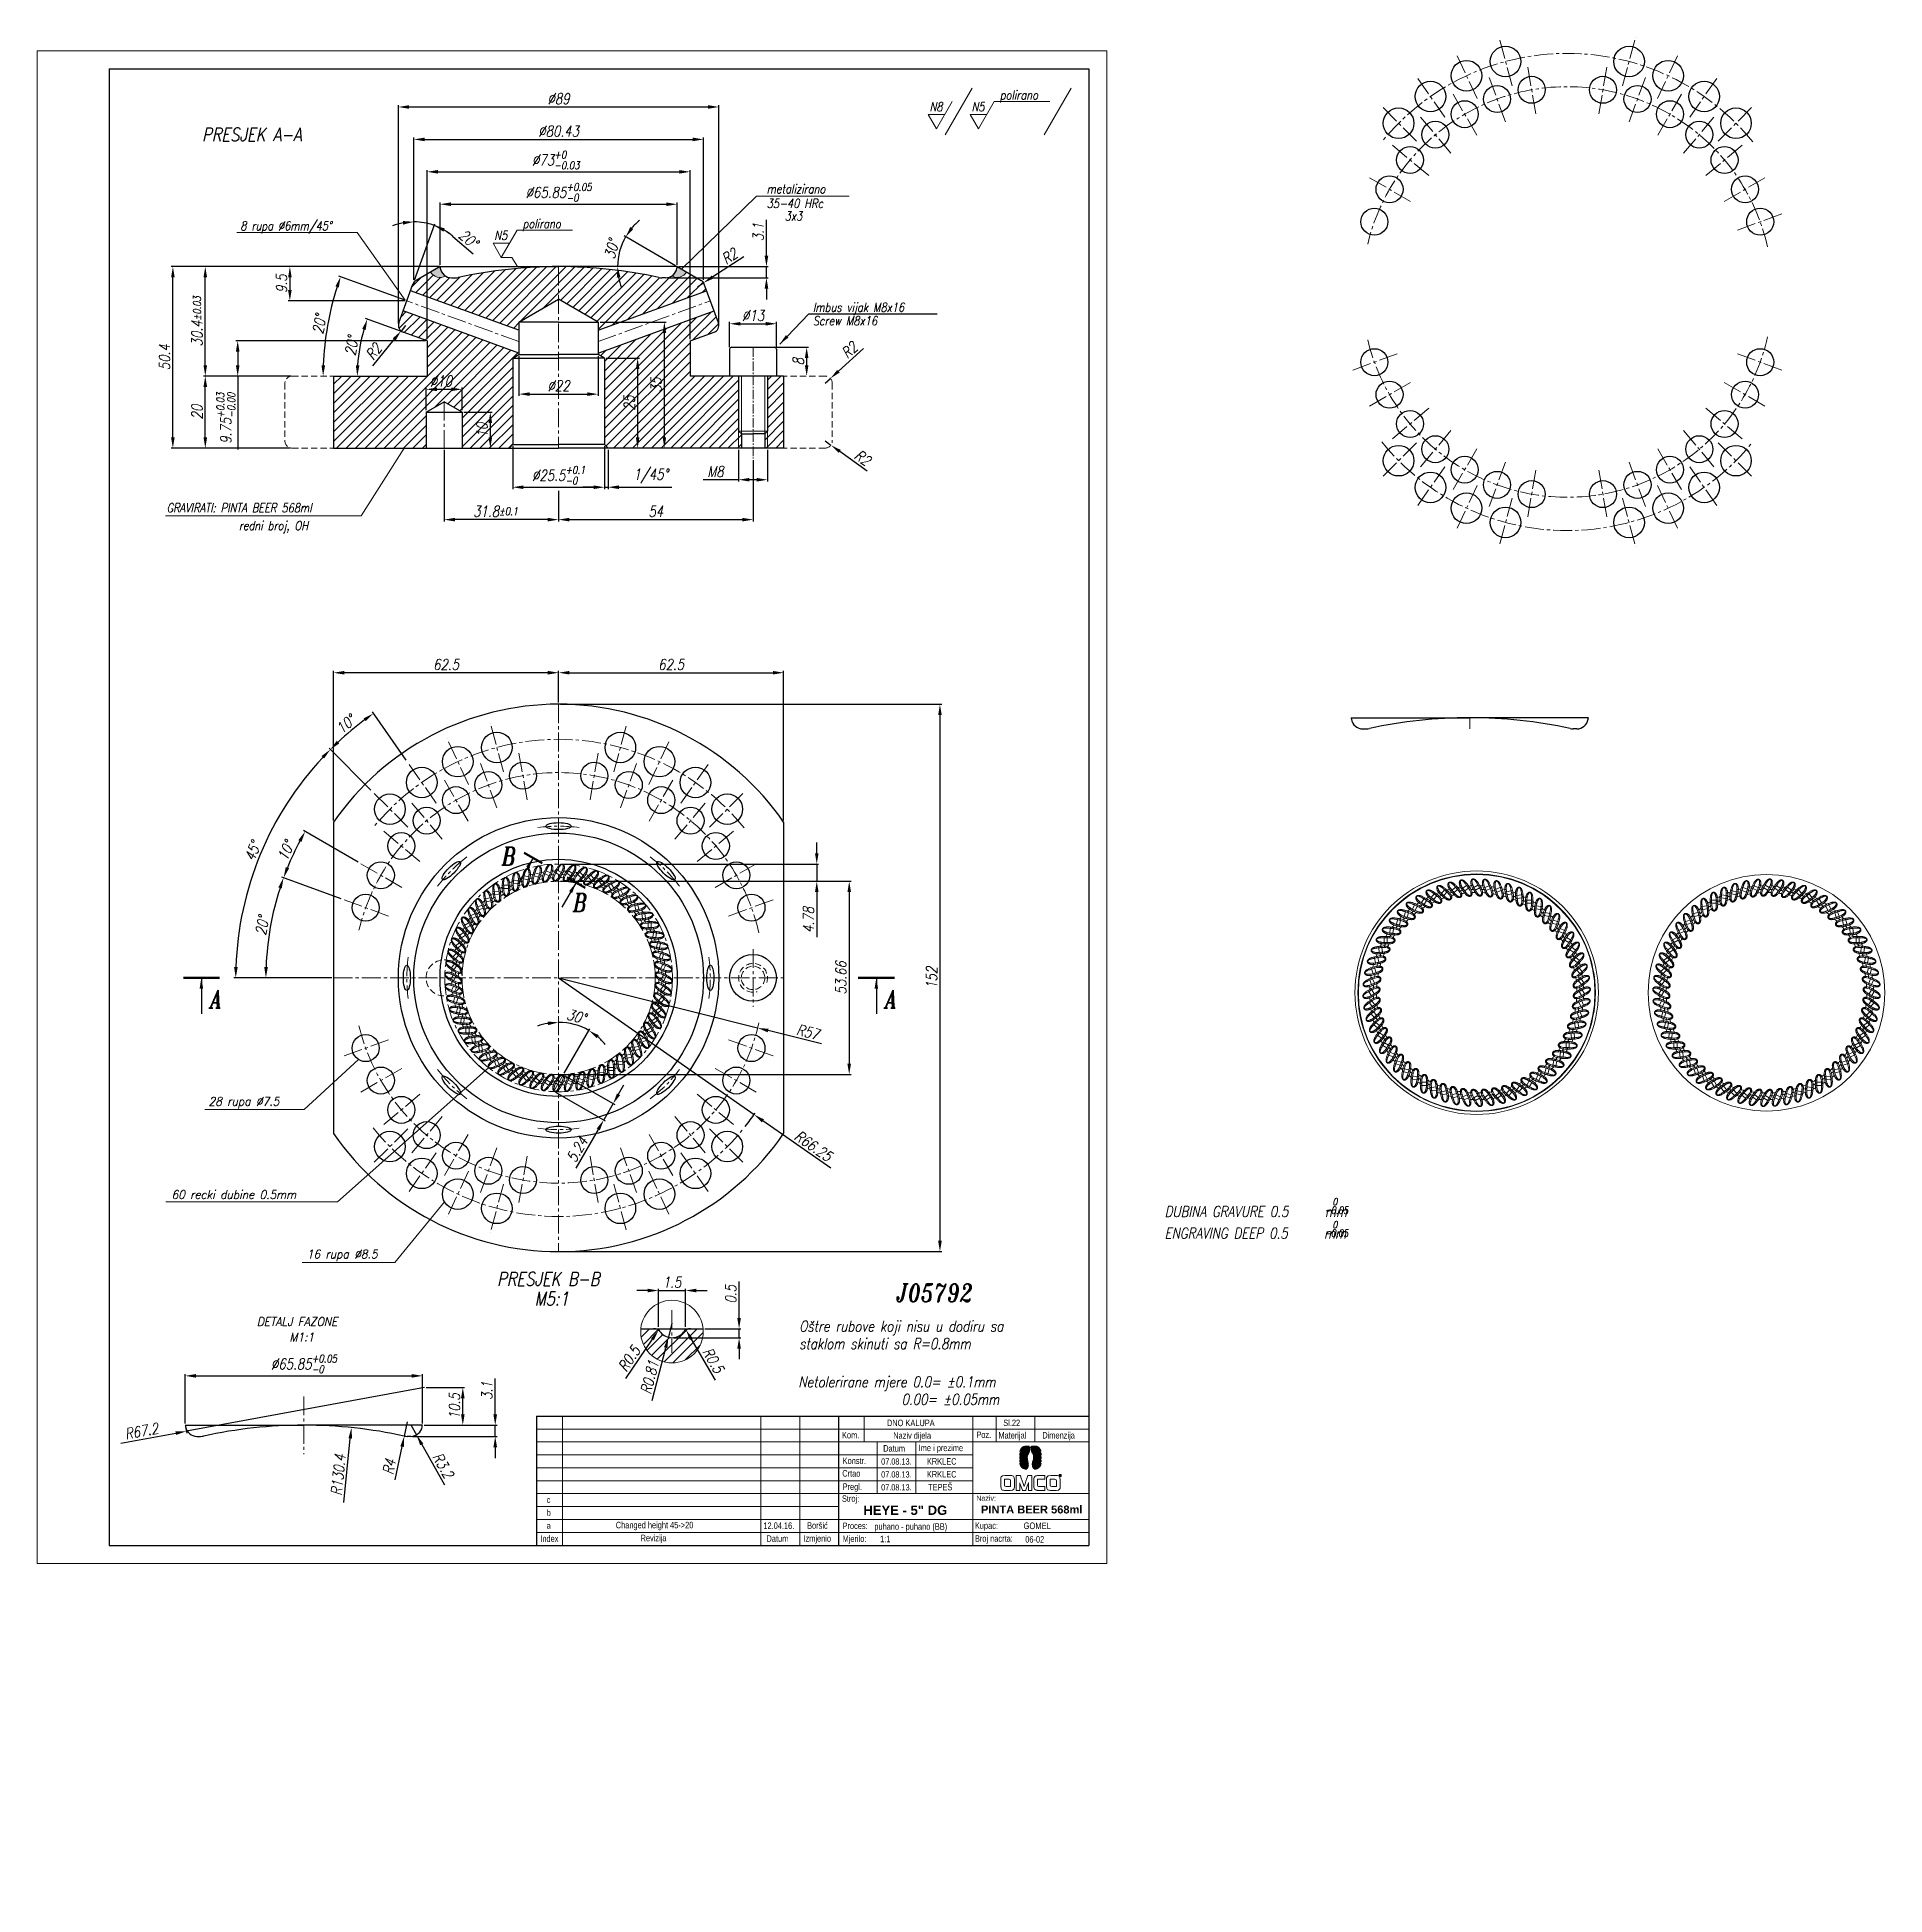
# Model space of a CAD drawing. Extents: x 407 to 920, y -71 to 445.
import ezdxf

# ---------------------------------------------------------------- set-up
doc = ezdxf.new("R2010")
doc.units = 0
doc.header["$LTSCALE"] = 7
doc.header["$MEASUREMENT"] = 0
doc.linetypes.add('CENTER2', pattern=[1.125, 0.75, -0.125, 0.125, -0.125])
doc.linetypes.add('HIDDEN', pattern=[0.375, 0.25, -0.125])
doc.layers.get('0').update_dxf_attribs({"linetype": 'CONTINUOUS', "lineweight": 15})
for name, color, linetype, lineweight in [('1', 1, 'CENTER2', 15), ('2', 2, 'HIDDEN', 15), ('3', 3, 'CONTINUOUS', 30), ('4', 5, 'CONTINUOUS', 50), ('8', 250, 'CONTINUOUS', 15)]:
    doc.layers.add(name, color=color, linetype=linetype, lineweight=lineweight)
doc.styles.add('ITALIC', font='italic.shx', dxfattribs={"width": 0.9, "height": 3})
doc.styles.add('ITALICT', font='ITALICT.shx', dxfattribs={"width": 0.8, "height": 3})
doc.styles.get("Standard").update_dxf_attribs({"font": 'isocp.shx', "height": 3})
doc.styles.add('style2', font='swissc.ttf')
doc.dimstyles.get("Standard").update_dxf_attribs({"dimtxt": 3, "dimasz": 3, "dimexe": 0.5, "dimexo": 0.5, "dimgap": 0.8, "dimtad": 1, "dimdsep": 46, "dimtxsty": 'ITALICT', "dimcen": 0.09, "dimazin": 2, "dimtfac": 1, "dimtmove": 0, "dimatfit": 3, "dimfxl": 1, "dimtolj": 1, "dimtzin": 0, "dimarcsym": 0})

msp = doc.modelspace()

# ---------------------------------------------------------------- texts
for s, height, style, width, p in [('polirano', 2.5, 'ITALICT', 0.8, (673.999, 427.517)), ('N8', 2.5, 'ITALICT', 0.8, (654.508, 424.258)), ('N5', 2.5, 'ITALICT', 0.8, (666.16, 424.258)), ('PRESJEK A-A', 3.75, 'ITALICT', 0.8, (452.459, 415.921)), ('metalizirano', 2.5, 'ITALICT', 0.8, (609.281, 401.447)), ('35-40 HRc', 2.5, 'ITALICT', 0.8, (609.281, 397.4)), ('8 rupa %%C6mm/45°', 2.5, 'ITALICT', 0.8, (463.119, 391.181)), ('polirano', 2.5, 'ITALICT', 0.8, (541.484, 391.793)), ('3x3', 2.5, 'ITALICT', 0.8, (614.255, 393.92)), ('N5', 2.5, 'ITALICT', 0.8, (533.645, 388.533)), ('Imbus vijak M8x16', 2.5, 'ITALICT', 0.8, (622.112, 368.593)), ('GRAVIRATI: PINTA BEER 568ml', 2.5, 'ITALICT', 0.8, (442.653, 312.899)), ('redni broj, OH', 2.5, 'ITALICT', 0.8, (462.728, 307.965)), ('B', 5, 'ITALICT', 0.8, (535.688, 214.891)), ('B', 5, 'ITALICT', 0.8, (555.455, 202.026)), ('A', 5, 'ITALICT', 0.8, (454.747, 175.216)), ('A', 5, 'ITALICT', 0.8, (642.18, 175.216)), ('28 rupa %%C7.5', 2.4, 'ITALIC', 0.9, (454.291, 148.134)), ('60 recki dubine 0.5mm', 2.4, 'ITALIC', 0.9, (444.005, 122.237)), ('DUBINA GRAVURE 0.5    mm', 3, 'ITALICT', 0.8, (719.782, 117.252)), ('-0.05', 2, 'ITALICT', 0.8, (764.158, 118.104)), ('0', 2, 'ITALICT', 0.8, (766.378, 120.461)), ('16 rupa %%C8.5', 2.4, 'ITALIC', 0.9, (481.588, 105.731)), ('PRESJEK B-B', 3.75, 'ITALICT', 0.8, (534.387, 98.142)), ('J05792', 5, 'ITALICT', 0.8, (645.292, 93.633)), ('M5:1', 3.75, 'ITALICT', 0.8, (544.801, 92.677)), ('DETALJ FAZONE', 2.4, 'ITALIC', 0.9, (467.714, 86.98)), ('Oštre rubove koji nisu u dodiru sa', 3, 'ITALICT', 0.8, (618.315, 85.409)), ('M1:1', 2.4, 'ITALIC', 0.9, (476.751, 82.685)), ('staklom skinuti sa R=0.8mm', 3, 'ITALICT', 0.8, (618.315, 80.551)), ('Netolerirane mjere 0.0= %%p0.1mm', 3, 'ITALICT', 0.8, (618.114, 69.949)), ('                0.00= %%p0.05mm', 3, 'ITALICT', 0.8, (618.114, 65.092))]:
    msp.add_text(s, height=height, dxfattribs=dict(style=style, width=width)).set_placement(p)
at = {"style": 'style2'}
for s, height, p in [('Kom.', 1.7938, (630.197, 55.759)), ('DNO KALUPA', 1.7938, (642.668, 59.153)), ('Naziv dijela', 1.79382, (644.424, 55.65)), ('Poz.', 1.7938, (667.504, 55.863)), ('Materijal', 1.7938, (673.622, 55.704)), ('Sl.22', 1.7938, (674.976, 59.166)), ('Dimenzija', 1.7938, (685.813, 55.707)), ('Datum', 1.7938, (641.634, 52.075)), ('Ime i prezime', 1.79382, (651.481, 52.21)), ('Crtao', 1.7938, (630.275, 45.137)), ('Konstr.', 1.7938, (630.37, 48.641)), ('07.08.13.', 1.7, (641.068, 48.475)), ('07.08.13.', 1.7, (641.068, 44.888)), ('KRKLEC', 1.7938, (653.767, 48.475)), ('KRKLEC', 1.7938, (653.767, 44.888)), ('Pregl.', 1.7938, (630.37, 41.443)), ('07.08.13.', 1.7, (641.068, 41.3)), ('TEPEŠ', 1.7938, (654.103, 41.319)), ('c', 1.7, (548.205, 37.847)), ('Stroj:', 1.7938, (630.175, 38.136)), ('Naziv:', 1.4351, (667.486, 38.442)), ('a', 1.7, (548.205, 30.672)), ('b', 1.7, (548.205, 34.259)), ('Changed height 45->20', 1.79382, (567.373, 30.781)), ('12.04.16.', 1.7938, (608.362, 30.617)), ('Boršić', 1.7938, (620.51, 30.658)), ('Proces:', 1.7938, (630.349, 30.573)), ('puhano - puhano (BB)', 1.79382, (639.179, 30.38)), ('Kupac:', 1.7938, (667.106, 30.634)), ('GOMEL', 1.8268, (680.613, 30.563)), ('Index', 1.7938, (546.408, 27.017)), ('Revizija', 1.7938, (574.255, 27.193)), ('Datum', 1.7938, (609.229, 27.029)), ('Izmjenio', 1.7938, (619.499, 27.071)), ('Mjerilo:', 1.7938, (630.349, 26.985)), ('1:1', 1.7938, (640.77, 26.931)), ('Broj nacrta:', 1.79382, (667.115, 27.045)), ('06-02', 1.7938, (681.083, 26.817))]:
    msp.add_text(s, height=height, dxfattribs=at).set_placement(p)
at = {"attachment_point": 1}
for s, insert, char_height, width in [('{\\fArial|b1|i0|c238|p34;HEYE - 5" DG}', (636.109, 37.103), 2.6, 26.63899), ('{\\fArial|b1|i0|c238|p34;PINTA BEER 568ml}', (668.782, 37.102), 2.2, 33.26148)]:
    msp.add_mtext(s, dxfattribs=dict(at, insert=insert, char_height=char_height, width=width))
at = {"layer": '8', "style": 'ITALICT', "width": 0.8}
for s, height, p in [('Screw M8x16', 2.5, (622.112, 364.825)), ('ENGRAVING DEEP 0.5    mm', 3, (719.782, 111.224)), ('-0.05', 2, (764.158, 111.729)), ('0', 2, (766.378, 114.085))]:
    msp.add_text(s, height=height, dxfattribs=at).set_placement(p)

# ---------------------------------------------------------------- blocks, each defined once
blk = doc.blocks.new('*D4')
at = {"color": 0, "lineweight": -2, "transparency": 16777216}
for p, q in [((511.28, 377.41), (511.28, 416.94)), ((514.28, 416.44), (588.7, 416.44)), ((591.7, 377.41), (591.7, 416.94))]:
    blk.add_line(p, q, dxfattribs=at)
at = {"color": 0, "transparency": 16777216}
for points in [[(514.28, 416.94), (514.28, 415.94), (511.28, 416.44)], [(588.7, 416.94), (588.7, 415.94), (591.7, 416.44)]]:
    blk.add_solid(points, dxfattribs=at)
at = {"color": 0, "transparency": 16777216, "insert": (551.49, 418.74), "char_height": 3, "attachment_point": 5, "style": 'ITALICT'}
blk.add_mtext('\\A1;%%c80.43', dxfattribs=at)
blk = doc.blocks.new('*D5')
at = {"color": 0, "lineweight": -2, "transparency": 16777216}
for p, q in [((506.99, 365.28), (506.99, 425.94)), ((509.99, 425.44), (592.99, 425.44)), ((595.99, 365.28), (595.99, 425.94))]:
    blk.add_line(p, q, dxfattribs=at)
at = {"color": 0, "transparency": 16777216}
for points in [[(509.99, 425.94), (509.99, 424.94), (506.99, 425.44)], [(592.99, 425.94), (592.99, 424.94), (595.99, 425.44)]]:
    blk.add_solid(points, dxfattribs=at)
at = {"color": 0, "transparency": 16777216, "insert": (551.49, 427.74), "char_height": 3, "attachment_point": 5, "style": 'ITALICT'}
blk.add_mtext('\\A1;%%c89', dxfattribs=at)
blk = doc.blocks.new('*D6')
at = {"color": 0, "lineweight": -2, "transparency": 16777216}
for p, q in [((514.99, 360.97), (514.99, 407.94)), ((587.99, 360.97), (587.99, 407.94)), ((517.99, 407.44), (584.99, 407.44))]:
    blk.add_line(p, q, dxfattribs=at)
at = {"color": 0, "transparency": 16777216}
for points in [[(517.99, 407.94), (517.99, 406.94), (514.99, 407.44)], [(584.99, 407.94), (584.99, 406.94), (587.99, 407.44)]]:
    blk.add_solid(points, dxfattribs=at)
at = {"color": 0, "transparency": 16777216, "insert": (550.68, 410.72), "char_height": 3, "attachment_point": 5, "style": 'ITALICT'}
blk.add_mtext('\\A1;%%c73{}{\\H0.71x;\\C3;\\S+0^ -0.03;}', dxfattribs=at)
blk = doc.blocks.new('*D7')
at = {"color": 0, "lineweight": -2, "transparency": 16777216}
for p, q in [((518.42, 381.12), (476.37, 381.12)), ((476.87, 378.12), (476.87, 374.62)), ((508.85, 371.62), (476.37, 371.62))]:
    blk.add_line(p, q, dxfattribs=at)
at = {"color": 0, "transparency": 16777216}
for points in [[(476.37, 378.12), (477.37, 378.12), (476.87, 381.12)], [(476.37, 374.62), (477.37, 374.62), (476.87, 371.62)]]:
    blk.add_solid(points, dxfattribs=at)
at = {"color": 0, "transparency": 16777216, "insert": (474.57, 376.37), "char_height": 3, "attachment_point": 5, "rotation": 90, "style": 'ITALICT'}
blk.add_mtext('\\A1;9.5', dxfattribs=at)
blk = doc.blocks.new('*D8')
at = {"color": 0, "lineweight": -2, "transparency": 16777216}
for p, q in [((518.57, 381.62), (518.57, 398.94)), ((521.57, 398.44), (581.42, 398.44)), ((584.42, 381.62), (584.42, 398.94))]:
    blk.add_line(p, q, dxfattribs=at)
at = {"color": 0, "transparency": 16777216}
for points in [[(521.57, 398.94), (521.57, 397.94), (518.57, 398.44)], [(581.42, 398.94), (581.42, 397.94), (584.42, 398.44)]]:
    blk.add_solid(points, dxfattribs=at)
at = {"color": 0, "transparency": 16777216, "insert": (551.49, 401.72), "char_height": 3, "attachment_point": 5, "style": 'ITALICT'}
blk.add_mtext('\\A1;%%c65.85{}{\\H0.71x;\\C3;\\S+0.05^ -0;}', dxfattribs=at)
blk = doc.blocks.new('*D9')
at = {"color": 0, "lineweight": -2, "transparency": 16777216}
for p, q in [((540.49, 356.23), (540.49, 345.21)), ((562.49, 356.23), (562.49, 345.21)), ((543.49, 345.71), (559.49, 345.71))]:
    blk.add_line(p, q, dxfattribs=at)
at = {"color": 0, "transparency": 16777216}
for points in [[(543.49, 346.21), (543.49, 345.21), (540.49, 345.71)], [(559.49, 346.21), (559.49, 345.21), (562.49, 345.71)]]:
    blk.add_solid(points, dxfattribs=at)
at = {"color": 0, "transparency": 16777216, "insert": (551.49, 348.01), "char_height": 3, "attachment_point": 5, "style": 'ITALICT'}
blk.add_mtext('\\A1;%%c22', dxfattribs=at)
blk = doc.blocks.new('*D10')
at = {"color": 0, "lineweight": -2, "transparency": 16777216}
for p, q in [((538.74, 331.22), (538.74, 319.36)), ((564.24, 331.22), (564.24, 319.36)), ((541.74, 319.86), (561.24, 319.86))]:
    blk.add_line(p, q, dxfattribs=at)
at = {"color": 0, "transparency": 16777216}
for points in [[(541.74, 320.36), (541.74, 319.36), (538.74, 319.86)], [(561.24, 320.36), (561.24, 319.36), (564.24, 319.86)]]:
    blk.add_solid(points, dxfattribs=at)
at = {"color": 0, "transparency": 16777216, "insert": (551.49, 323.15), "char_height": 3, "attachment_point": 5, "style": 'ITALICT'}
blk.add_mtext('\\A1;%%c25.5{}{\\H0.71x;\\C3;\\S+0.1^ -0;}', dxfattribs=at)
blk = doc.blocks.new('*D11')
at = {"color": 0, "lineweight": -2, "transparency": 16777216}
for p, q in [((565.24, 330.22), (565.24, 319.36)), ((561.24, 319.86), (558.24, 319.86)), ((564.24, 319.86), (565.24, 319.86)), ((568.24, 319.86), (582.9, 319.86))]:
    blk.add_line(p, q, dxfattribs=at)
at = {"color": 0, "transparency": 16777216}
for points in [[(561.24, 320.36), (561.24, 319.36), (564.24, 319.86)], [(568.24, 320.36), (568.24, 319.36), (565.24, 319.86)]]:
    blk.add_solid(points, dxfattribs=at)
at = {"color": 0, "transparency": 16777216, "insert": (577.07, 322.95), "char_height": 3, "attachment_point": 5, "style": 'ITALICT'}
blk.add_mtext('\\A1;1/45%%d', dxfattribs=at)
blk = doc.blocks.new('*D12')
at = {"color": 0, "lineweight": -2, "transparency": 16777216}
for p, q in [((514.49, 360.47), (461.88, 360.47)), ((462.38, 357.47), (462.38, 353.72)), ((477.18, 350.72), (461.88, 350.72)), ((462.38, 350.72), (462.38, 330.29))]:
    blk.add_line(p, q, dxfattribs=at)
at = {"color": 0, "transparency": 16777216}
for points in [[(461.88, 357.47), (462.88, 357.47), (462.38, 360.47)], [(461.88, 353.72), (462.88, 353.72), (462.38, 350.72)]]:
    blk.add_solid(points, dxfattribs=at)
at = {"color": 0, "transparency": 16777216, "insert": (459.09, 339), "char_height": 3, "attachment_point": 5, "rotation": 90, "style": 'ITALICT'}
blk.add_mtext('\\A1;9.75{}{\\H0.71x;\\C3;\\S+0.03^ -0.00;}', dxfattribs=at)
blk = doc.blocks.new('*D13')
at = {"color": 0, "lineweight": -2, "transparency": 16777216}
for p, q in [((477.18, 350.72), (452.88, 350.72)), ((453.38, 333.72), (453.38, 347.72)), ((476.99, 330.72), (452.88, 330.72))]:
    blk.add_line(p, q, dxfattribs=at)
at = {"color": 0, "transparency": 16777216}
for points in [[(452.88, 347.72), (453.88, 347.72), (453.38, 350.72)], [(452.88, 333.72), (453.88, 333.72), (453.38, 330.72)]]:
    blk.add_solid(points, dxfattribs=at)
at = {"color": 0, "transparency": 16777216, "insert": (451.08, 340.72), "char_height": 3, "attachment_point": 5, "rotation": 90, "style": 'ITALICT'}
blk.add_mtext('\\A1;20', dxfattribs=at)
blk = doc.blocks.new('*D14')
at = {"color": 0, "lineweight": -2, "transparency": 16777216}
for p, q in [((518.07, 381.12), (452.88, 381.12)), ((453.38, 353.72), (453.38, 378.12)), ((477.18, 350.72), (452.88, 350.72))]:
    blk.add_line(p, q, dxfattribs=at)
at = {"color": 0, "transparency": 16777216}
for points in [[(452.88, 378.12), (453.88, 378.12), (453.38, 381.12)], [(452.88, 353.72), (453.88, 353.72), (453.38, 350.72)]]:
    blk.add_solid(points, dxfattribs=at)
at = {"color": 0, "transparency": 16777216, "insert": (451.08, 365.92), "char_height": 3, "attachment_point": 5, "rotation": 90, "style": 'ITALICT'}
blk.add_mtext('\\A1;30.4{}{\\H0.71x;\\C3;%%p0.03}', dxfattribs=at)
blk = doc.blocks.new('*D15')
at = {"color": 0, "lineweight": -2, "transparency": 16777216}
for p, q in [((518.07, 381.12), (443.88, 381.12)), ((444.38, 333.72), (444.38, 378.12)), ((476.99, 330.72), (443.88, 330.72))]:
    blk.add_line(p, q, dxfattribs=at)
at = {"color": 0, "transparency": 16777216}
for points in [[(443.88, 378.12), (444.88, 378.12), (444.38, 381.12)], [(443.88, 333.72), (444.88, 333.72), (444.38, 330.72)]]:
    blk.add_solid(points, dxfattribs=at)
at = {"color": 0, "transparency": 16777216, "insert": (442.08, 355.92), "char_height": 3, "attachment_point": 5, "rotation": 90, "style": 'ITALICT'}
blk.add_mtext('\\A1;50.4', dxfattribs=at)
blk = doc.blocks.new('*D16')
at = {"color": 0, "lineweight": -2, "transparency": 16777216}
for p, q in [((609.21, 384.12), (609.21, 394.09)), ((581.69, 378.02), (609.71, 378.02)), ((584.92, 381.12), (609.71, 381.12)), ((609.21, 378.02), (609.21, 381.12)), ((609.21, 375.02), (609.21, 372.02))]:
    blk.add_line(p, q, dxfattribs=at)
at = {"color": 0, "transparency": 16777216}
for points in [[(608.71, 384.12), (609.71, 384.12), (609.21, 381.12)], [(608.71, 375.02), (609.71, 375.02), (609.21, 378.02)]]:
    blk.add_solid(points, dxfattribs=at)
at = {"color": 0, "transparency": 16777216, "insert": (606.91, 390.72), "char_height": 3, "attachment_point": 5, "rotation": 90, "style": 'ITALICT'}
blk.add_mtext('\\A1;3.1', dxfattribs=at)
blk = doc.blocks.new('*D22')
at = {"color": 0, "lineweight": -2, "transparency": 16777216}
for p, q in [((562.99, 365.72), (581.37, 365.72)), ((580.87, 333.72), (580.87, 362.72))]:
    blk.add_line(p, q, dxfattribs=at)
at = {"color": 0, "transparency": 16777216}
for points in [[(580.37, 362.72), (581.37, 362.72), (580.87, 365.72)], [(580.37, 333.72), (581.37, 333.72), (580.87, 330.72)]]:
    blk.add_solid(points, dxfattribs=at)
at = {"color": 0, "transparency": 16777216, "insert": (578.57, 348.22), "char_height": 3, "attachment_point": 5, "rotation": 90, "style": 'ITALICT'}
blk.add_mtext('\\A1;35', dxfattribs=at)
blk = doc.blocks.new('*D17')
at = {"color": 0, "lineweight": -2, "transparency": 16777216}
for p, q in [((519.69, 330.22), (519.69, 310.36)), ((551.49, 318.86), (551.49, 310.36)), ((548.49, 310.86), (522.69, 310.86))]:
    blk.add_line(p, q, dxfattribs=at)
at = {"color": 0, "transparency": 16777216}
for points in [[(522.69, 311.36), (522.69, 310.36), (519.69, 310.86)], [(548.49, 311.36), (548.49, 310.36), (551.49, 310.86)]]:
    blk.add_solid(points, dxfattribs=at)
at = {"color": 0, "transparency": 16777216, "insert": (533.99, 313.16), "char_height": 3, "attachment_point": 5, "style": 'ITALICT'}
blk.add_mtext('\\A1;31.8{}{\\H0.71x;\\C3;%%p0.1}', dxfattribs=at)
blk = doc.blocks.new('*D23')
at = {"color": 0, "lineweight": -2, "transparency": 16777216}
for p, q in [((525.19, 340.72), (533.03, 340.72)), ((532.53, 337.72), (532.53, 333.72))]:
    blk.add_line(p, q, dxfattribs=at)
at = {"color": 0, "transparency": 16777216}
for points in [[(532.03, 337.72), (533.03, 337.72), (532.53, 340.72)], [(532.03, 333.72), (533.03, 333.72), (532.53, 330.72)]]:
    blk.add_solid(points, dxfattribs=at)
at = {"color": 0, "transparency": 16777216, "insert": (530.23, 335.72), "char_height": 3, "attachment_point": 5, "rotation": 90, "style": 'ITALICT'}
blk.add_mtext('\\A1;10', dxfattribs=at)
blk = doc.blocks.new('*D24')
at = {"color": 0, "lineweight": -2, "transparency": 16777216}
for p, q in [((514.69, 341.22), (514.69, 347.54)), ((521.69, 347.04), (517.69, 347.04)), ((524.69, 341.22), (524.69, 347.54))]:
    blk.add_line(p, q, dxfattribs=at)
at = {"color": 0, "transparency": 16777216}
for points in [[(517.69, 347.54), (517.69, 346.54), (514.69, 347.04)], [(521.69, 347.54), (521.69, 346.54), (524.69, 347.04)]]:
    blk.add_solid(points, dxfattribs=at)
at = {"color": 0, "transparency": 16777216, "insert": (518.82, 349.34), "char_height": 3, "attachment_point": 5, "style": 'ITALICT'}
blk.add_mtext('\\A1;%%c10', dxfattribs=at)
blk = doc.blocks.new('*D18')
at = {"color": 0, "lineweight": -2, "transparency": 16777216}
blk.add_line((507.84, 363.07), (497.9, 366.69), dxfattribs=at)
blk.add_arc((541.78, 350.72), 46.2, 163.7212, 176.2788, dxfattribs=at)
at = {"color": 0, "transparency": 16777216}
for points in [[(496.96, 363.82), (497.91, 363.51), (498.36, 366.52)], [(496.18, 353.7), (495.18, 353.73), (495.58, 350.72)]]:
    blk.add_solid(points, dxfattribs=at)
at = {"color": 0, "transparency": 16777216, "insert": (494.02, 359.14), "char_height": 3, "attachment_point": 5, "rotation": 80, "style": 'ITALICT'}
blk.add_mtext('\\A1;20°', dxfattribs=at)
blk = doc.blocks.new('*D19')
at = {"color": 0, "lineweight": -2, "transparency": 16777216}
for p, q in [((447.83, 59.9), (447.83, 73.61)), ((450.83, 73.11), (510.68, 73.11)), ((513.68, 59.9), (513.68, 73.61))]:
    blk.add_line(p, q, dxfattribs=at)
at = {"color": 0, "transparency": 16777216}
for points in [[(450.83, 73.61), (450.83, 72.61), (447.83, 73.11)], [(510.68, 73.61), (510.68, 72.61), (513.68, 73.11)]]:
    blk.add_solid(points, dxfattribs=at)
at = {"color": 0, "transparency": 16777216, "insert": (480.76, 76.39), "char_height": 3, "attachment_point": 5, "style": 'ITALICT'}
blk.add_mtext('\\A1;%%c65.85{}{\\H0.71x;\\C3;\\S+0.05^ -0;}', dxfattribs=at)
blk = doc.blocks.new('*D20')
at = {"color": 0, "lineweight": -2, "transparency": 16777216}
for p, q in [((533.89, 62.4), (533.89, 72.37)), ((514.18, 59.4), (534.39, 59.4)), ((533.89, 56.3), (533.89, 59.4)), ((510.96, 56.3), (534.39, 56.3)), ((533.89, 53.3), (533.89, 50.3))]:
    blk.add_line(p, q, dxfattribs=at)
at = {"color": 0, "transparency": 16777216}
for points in [[(533.39, 62.4), (534.39, 62.4), (533.89, 59.4)], [(533.39, 53.3), (534.39, 53.3), (533.89, 56.3)]]:
    blk.add_solid(points, dxfattribs=at)
at = {"color": 0, "transparency": 16777216, "insert": (531.59, 69), "char_height": 3, "attachment_point": 5, "rotation": 90, "style": 'ITALICT'}
blk.add_mtext('\\A1;3.1', dxfattribs=at)
blk = doc.blocks.new('*D25')
at = {"color": 0, "lineweight": -2, "transparency": 16777216}
for p, q in [((564.74, 355.72), (573.94, 355.72)), ((573.44, 352.72), (573.44, 333.72))]:
    blk.add_line(p, q, dxfattribs=at)
at = {"color": 0, "transparency": 16777216}
for points in [[(572.94, 352.72), (573.94, 352.72), (573.44, 355.72)], [(572.94, 333.72), (573.94, 333.72), (573.44, 330.72)]]:
    blk.add_solid(points, dxfattribs=at)
at = {"color": 0, "transparency": 16777216, "insert": (571.14, 343.22), "char_height": 3, "attachment_point": 5, "rotation": 90, "style": 'ITALICT'}
blk.add_mtext('\\A1;25', dxfattribs=at)
blk = doc.blocks.new('*D21')
at = {"color": 0, "lineweight": -2, "transparency": 16777216}
for p, q in [((508.99, 364.78), (507.73, 363.23)), ((499.9, 353.61), (505.84, 360.9))]:
    blk.add_line(p, q, dxfattribs=at)
at = {"color": 0, "transparency": 16777216}
blk.add_solid([(505.45, 361.22), (506.22, 360.58), (507.73, 363.23)], dxfattribs=at)
at = {"color": 0, "transparency": 16777216, "insert": (500.14, 357.54), "char_height": 3, "attachment_point": 5, "rotation": 50.8697, "style": 'ITALICT'}
blk.add_mtext('\\A1;R2', dxfattribs=at)
blk = doc.blocks.new('*D26')
at = {"color": 0, "lineweight": -2, "transparency": 16777216}
for p, q in [((551.99, 259.61), (657.89, 259.61)), ((657.39, 256.61), (657.39, 110.61)), ((551.99, 107.61), (657.89, 107.61))]:
    blk.add_line(p, q, dxfattribs=at)
at = {"color": 0, "transparency": 16777216}
for points in [[(656.89, 256.61), (657.89, 256.61), (657.39, 259.61)], [(656.89, 110.61), (657.89, 110.61), (657.39, 107.61)]]:
    blk.add_solid(points, dxfattribs=at)
at = {"color": 0, "transparency": 16777216, "insert": (655.09, 183.61), "char_height": 3, "attachment_point": 5, "rotation": 90, "style": 'ITALICT'}
blk.add_mtext('\\A1;152', dxfattribs=at)
blk = doc.blocks.new('*D27')
at = {"color": 0, "lineweight": -2, "transparency": 16777216}
for p, q in [((488.99, 227.35), (488.99, 268.85)), ((548.49, 268.35), (491.99, 268.35)), ((551.49, 260.11), (551.49, 268.85))]:
    blk.add_line(p, q, dxfattribs=at)
at = {"color": 0, "transparency": 16777216}
for points in [[(491.99, 268.85), (491.99, 267.85), (488.99, 268.35)], [(548.49, 268.85), (548.49, 267.85), (551.49, 268.35)]]:
    blk.add_solid(points, dxfattribs=at)
at = {"color": 0, "transparency": 16777216, "insert": (520.24, 270.65), "char_height": 3, "attachment_point": 5, "style": 'ITALICT'}
blk.add_mtext('\\A1;62.5', dxfattribs=at)
blk = doc.blocks.new('*D28')
at = {"color": 0, "lineweight": -2, "transparency": 16777216}
for p, q in [((551.49, 260.11), (551.49, 268.85)), ((554.49, 268.35), (610.99, 268.35)), ((613.99, 227.35), (613.99, 268.85))]:
    blk.add_line(p, q, dxfattribs=at)
at = {"color": 0, "transparency": 16777216}
for points in [[(554.49, 268.85), (554.49, 267.85), (551.49, 268.35)], [(610.99, 268.85), (610.99, 267.85), (613.99, 268.35)]]:
    blk.add_solid(points, dxfattribs=at)
at = {"color": 0, "transparency": 16777216, "insert": (582.74, 270.65), "char_height": 3, "attachment_point": 5, "style": 'ITALICT'}
blk.add_mtext('\\A1;62.5', dxfattribs=at)
blk = doc.blocks.new('*D29')
at = {"color": 0, "lineweight": -2, "transparency": 16777216}
blk.add_line((508.88, 371.79), (490.49, 378.48), dxfattribs=at)
blk.add_arc((566.77, 350.72), 80.68, 162.1306, 177.8694, dxfattribs=at)
at = {"color": 0, "transparency": 16777216}
for points in [[(489.51, 375.64), (490.46, 375.31), (490.96, 378.31)], [(486.65, 353.71), (485.65, 353.72), (486.09, 350.72)]]:
    blk.add_solid(points, dxfattribs=at)
at = {"color": 0, "transparency": 16777216, "insert": (485.05, 365.13), "char_height": 3, "attachment_point": 5, "rotation": 80, "style": 'ITALICT'}
blk.add_mtext('\\A1;20°', dxfattribs=at)
blk = doc.blocks.new('*D30')
at = {"color": 0, "lineweight": -2, "transparency": 16777216}
for p, q in [((636.18, 358.37), (629.2, 352.07)), ((625.49, 348.72), (626.97, 350.06))]:
    blk.add_line(p, q, dxfattribs=at)
at = {"color": 0, "transparency": 16777216}
blk.add_solid([(628.87, 352.44), (629.54, 351.7), (626.97, 350.06)], dxfattribs=at)
at = {"color": 0, "transparency": 16777216, "insert": (632.26, 357.93), "char_height": 3, "attachment_point": 5, "rotation": 42.0965, "style": 'ITALICT'}
blk.add_mtext('\\A1;R2', dxfattribs=at)
blk = doc.blocks.new('*D31')
at = {"color": 0, "lineweight": -2, "transparency": 16777216}
for p, q in [((625.49, 332.72), (627.12, 331.55)), ((637.19, 324.32), (629.55, 329.8))]:
    blk.add_line(p, q, dxfattribs=at)
at = {"color": 0, "transparency": 16777216}
blk.add_solid([(629.85, 330.21), (629.26, 329.4), (627.12, 331.55)], dxfattribs=at)
at = {"color": 0, "transparency": 16777216, "insert": (635.93, 328.06), "char_height": 3, "attachment_point": 5, "rotation": 324.3557, "style": 'ITALICT'}
blk.add_mtext('\\A1;R2', dxfattribs=at)
blk = doc.blocks.new('*D32')
at = {"color": 0, "lineweight": -2, "transparency": 16777216}
for p, q in [((551.49, 183.61), (606.77, 169.72)), ((624.47, 165.27), (609.68, 168.98))]:
    blk.add_line(p, q, dxfattribs=at)
at = {"color": 0, "transparency": 16777216}
blk.add_solid([(609.8, 169.47), (609.56, 168.5), (606.77, 169.72)], dxfattribs=at)
at = {"color": 0, "transparency": 16777216, "insert": (620.71, 168.58), "char_height": 3, "attachment_point": 5, "rotation": 345.8882, "style": 'ITALICT'}
blk.add_mtext('\\A1;R57', dxfattribs=at)
blk = doc.blocks.new('*D33')
at = {"color": 0, "lineweight": -2, "transparency": 16777216}
for p, q in [((551.49, 183.61), (605.78, 145.64)), ((627.06, 130.76), (608.24, 143.93))]:
    blk.add_line(p, q, dxfattribs=at)
blk.add_arc((551.49, 183.61), 66.25, 321.4891, 325.4645, dxfattribs=at)
at = {"color": 0, "transparency": 16777216}
blk.add_solid([(608.53, 144.33), (607.95, 143.52), (605.78, 145.64)], dxfattribs=at)
at = {"color": 0, "transparency": 16777216, "insert": (622.24, 136.94), "char_height": 3, "attachment_point": 5, "rotation": 325.032, "style": 'ITALICT'}
blk.add_mtext('\\A1;R66.25', dxfattribs=at)
blk = doc.blocks.new('*D34')
at = {"color": 0, "lineweight": -2, "transparency": 16777216}
for p, q in [((495.85, 215.74), (480.68, 224.5)), ((491.12, 205.59), (474.65, 211.58))]:
    blk.add_line(p, q, dxfattribs=at)
blk.add_arc((551.49, 183.61), 81.27, 152.1152, 157.8848, dxfattribs=at)
at = {"color": 0, "transparency": 16777216}
for points in [[(479.22, 221.86), (480.1, 221.38), (481.11, 224.25)], [(476.67, 214.03), (475.73, 214.39), (475.12, 211.41)]]:
    blk.add_solid(points, dxfattribs=at)
at = {"color": 0, "transparency": 16777216, "insert": (475.75, 218.93), "char_height": 3, "attachment_point": 5, "rotation": 65, "style": 'ITALICT'}
blk.add_mtext('\\A1;10°', dxfattribs=at)
blk = doc.blocks.new('*D35')
at = {"color": 0, "lineweight": -2, "transparency": 16777216}
for p, q in [((491.12, 205.59), (474.64, 211.59)), ((488.49, 183.61), (469.7, 183.61))]:
    blk.add_line(p, q, dxfattribs=at)
blk.add_arc((551.49, 183.61), 81.29, 162.1147, 177.8853, dxfattribs=at)
at = {"color": 0, "transparency": 16777216}
for points in [[(473.66, 208.74), (474.61, 208.42), (475.11, 211.42)], [(470.76, 186.6), (469.76, 186.62), (470.2, 183.61)]]:
    blk.add_solid(points, dxfattribs=at)
at = {"color": 0, "transparency": 16777216, "insert": (469.17, 198.13), "char_height": 3, "attachment_point": 5, "rotation": 80, "style": 'ITALICT'}
blk.add_mtext('\\A1;20°', dxfattribs=at)
blk = doc.blocks.new('*D36')
at = {"color": 0, "lineweight": -2, "transparency": 16777216}
for p, q in [((499.34, 235.76), (487.74, 247.37)), ((488.49, 183.61), (461.33, 183.61))]:
    blk.add_line(p, q, dxfattribs=at)
blk.add_arc((551.49, 183.61), 89.66, 136.9171, 178.0829, dxfattribs=at)
at = {"color": 0, "transparency": 16777216}
for points in [[(485.65, 245.21), (486.36, 244.51), (488.09, 247.01)], [(462.38, 186.6), (461.38, 186.62), (461.83, 183.61)]]:
    blk.add_solid(points, dxfattribs=at)
at = {"color": 0, "transparency": 16777216, "insert": (466.53, 218.81), "char_height": 3, "attachment_point": 5, "rotation": 67.5, "style": 'ITALICT'}
blk.add_mtext('\\A1;45°', dxfattribs=at)
blk = doc.blocks.new('*D37')
at = {"color": 0, "lineweight": -2, "transparency": 16777216}
for p, q in [((509.19, 244.03), (499.78, 257.46)), ((499.34, 235.76), (487.74, 247.36))]:
    blk.add_line(p, q, dxfattribs=at)
blk.add_arc((551.49, 183.61), 89.66, 126.9173, 133.0827, dxfattribs=at)
at = {"color": 0, "transparency": 16777216}
for points in [[(497.34, 255.7), (497.93, 254.89), (500.07, 257.05)], [(490.6, 248.74), (489.9, 249.45), (488.09, 247.01)]]:
    blk.add_solid(points, dxfattribs=at)
at = {"color": 0, "transparency": 16777216, "insert": (492.38, 254.06), "char_height": 3, "attachment_point": 5, "rotation": 40, "style": 'ITALICT'}
blk.add_mtext('\\A1;10°', dxfattribs=at)
blk = doc.blocks.new('*D38')
at = {"color": 0, "lineweight": -2, "transparency": 16777216}
for p, q in [((598.99, 358.72), (598.99, 365.75)), ((601.99, 365.25), (608.99, 365.25)), ((611.99, 358.72), (611.99, 365.75))]:
    blk.add_line(p, q, dxfattribs=at)
at = {"color": 0, "transparency": 16777216}
for points in [[(601.99, 365.75), (601.99, 364.75), (598.99, 365.25)], [(608.99, 365.75), (608.99, 364.75), (611.99, 365.25)]]:
    blk.add_solid(points, dxfattribs=at)
at = {"color": 0, "transparency": 16777216, "insert": (605.49, 367.55), "char_height": 3, "attachment_point": 5, "style": 'ITALICT'}
blk.add_mtext('\\A1;%%c13', dxfattribs=at)
blk = doc.blocks.new('*D39')
at = {"color": 0, "lineweight": -2, "transparency": 16777216}
for p, q in [((601.49, 330.22), (601.49, 321.44)), ((609.49, 330.22), (609.49, 321.44)), ((601.49, 321.94), (591.63, 321.94)), ((606.49, 321.94), (604.49, 321.94))]:
    blk.add_line(p, q, dxfattribs=at)
at = {"color": 0, "transparency": 16777216}
for points in [[(604.49, 322.44), (604.49, 321.44), (601.49, 321.94)], [(606.49, 322.44), (606.49, 321.44), (609.49, 321.94)]]:
    blk.add_solid(points, dxfattribs=at)
at = {"color": 0, "transparency": 16777216, "insert": (595.06, 324.24), "char_height": 3, "attachment_point": 5, "style": 'ITALICT'}
blk.add_mtext('\\A1;M8', dxfattribs=at)
blk = doc.blocks.new('*D40')
at = {"color": 0, "lineweight": -2, "transparency": 16777216}
for p, q in [((611.99, 358.72), (620.88, 358.72)), ((620.38, 353.72), (620.38, 355.72))]:
    blk.add_line(p, q, dxfattribs=at)
at = {"color": 0, "transparency": 16777216}
for points in [[(619.88, 355.72), (620.88, 355.72), (620.38, 358.72)], [(619.88, 353.72), (620.88, 353.72), (620.38, 350.72)]]:
    blk.add_solid(points, dxfattribs=at)
at = {"color": 0, "transparency": 16777216, "insert": (618.08, 354.72), "char_height": 3, "attachment_point": 5, "rotation": 90, "style": 'ITALICT'}
blk.add_mtext('\\A1;8', dxfattribs=at)
blk = doc.blocks.new('*D41')
at = {"color": 0, "lineweight": -2, "transparency": 16777216}
for p, q in [((605.49, 327.34), (605.49, 310.36)), ((551.49, 318.86), (551.49, 310.36)), ((554.49, 310.86), (602.49, 310.86))]:
    blk.add_line(p, q, dxfattribs=at)
at = {"color": 0, "transparency": 16777216}
for points in [[(554.49, 311.36), (554.49, 310.36), (551.49, 310.86)], [(602.49, 311.36), (602.49, 310.36), (605.49, 310.86)]]:
    blk.add_solid(points, dxfattribs=at)
at = {"color": 0, "transparency": 16777216, "insert": (578.49, 313.16), "char_height": 3, "attachment_point": 5, "style": 'ITALICT'}
blk.add_mtext('\\A1;54', dxfattribs=at)
blk = doc.blocks.new('*D42')
at = {"color": 0, "lineweight": -2, "transparency": 16777216}
blk.add_line((583.98, 381.37), (569.66, 389.63), dxfattribs=at)
for start, end in [(129.1812, 139.5906), (150, 180), (190.4094, 200.8188)]:
    blk.add_arc((584.42, 381.12), 16.54, start, end, dxfattribs=at)
at = {"color": 0, "transparency": 16777216}
for points in [[(572.23, 391.55), (571.42, 392.12), (570.1, 389.38)], [(567.65, 378.08), (568.65, 378.17), (567.88, 381.12)]]:
    blk.add_solid(points, dxfattribs=at)
at = {"color": 0, "transparency": 16777216, "insert": (566.22, 385.99), "char_height": 3, "attachment_point": 5, "rotation": 75, "style": 'ITALICT'}
blk.add_mtext('\\A1;30°', dxfattribs=at)
blk = doc.blocks.new('*D43')
at = {"color": 0, "lineweight": -2, "transparency": 16777216}
for p, q in [((511.28, 377.91), (511.28, 394.05)), ((511.45, 377.38), (517.14, 393.02)), ((522.14, 389.51), (527.77, 384.66))]:
    blk.add_line(p, q, dxfattribs=at)
for start, end in [(100.3434, 110.6869), (70, 90), (49.2276, 70), (49.3131, 59.6566)]:
    blk.add_arc((511.28, 376.91), 16.64, start, end, dxfattribs=at)
at = {"color": 0, "transparency": 16777216}
for points in [[(508.24, 393.78), (508.33, 392.78), (511.28, 393.55)], [(519.47, 390.82), (519.9, 391.72), (516.97, 392.55)]]:
    blk.add_solid(points, dxfattribs=at)
at = {"color": 0, "transparency": 16777216, "insert": (526.46, 388.83), "char_height": 3, "attachment_point": 5, "rotation": 319.2276, "style": 'ITALICT'}
blk.add_mtext('\\A1;20°', dxfattribs=at)
blk = doc.blocks.new('*D44')
at = {"color": 0, "lineweight": -2, "transparency": 16777216}
for p, q in [((602.91, 383.8), (594.28, 378.25)), ((590.07, 375.54), (591.76, 376.62))]:
    blk.add_line(p, q, dxfattribs=at)
at = {"color": 0, "transparency": 16777216}
blk.add_solid([(594.01, 378.67), (594.55, 377.83), (591.76, 376.62)], dxfattribs=at)
at = {"color": 0, "transparency": 16777216, "insert": (598.97, 384), "char_height": 3, "attachment_point": 5, "rotation": 32.7615, "style": 'ITALICT'}
blk.add_mtext('\\A1;R2', dxfattribs=at)
blk = doc.blocks.new('*D45')
at = {"color": 0, "lineweight": -2, "transparency": 16777216}
for p, q in [((510.46, 59.5), (512.03, 56.71)), ((519.9, 42.72), (513.5, 54.1))]:
    blk.add_line(p, q, dxfattribs=at)
at = {"color": 0, "transparency": 16777216}
blk.add_solid([(513.93, 54.34), (513.06, 53.85), (512.03, 56.71)], dxfattribs=at)
at = {"color": 0, "transparency": 16777216, "insert": (519.44, 48.23), "char_height": 3, "attachment_point": 5, "rotation": 299.3587, "style": 'ITALICT'}
blk.add_mtext('\\A1;R3.2', dxfattribs=at)
blk = doc.blocks.new('*D46')
at = {"color": 0, "lineweight": -2, "transparency": 16777216}
for p, q in [((509.46, 60.3), (508.64, 56.39)), ((506.09, 44.25), (508.02, 53.45))]:
    blk.add_line(p, q, dxfattribs=at)
at = {"color": 0, "transparency": 16777216}
blk.add_solid([(507.53, 53.55), (508.51, 53.35), (508.64, 56.39)], dxfattribs=at)
at = {"color": 0, "transparency": 16777216, "insert": (504.49, 47.86), "char_height": 3, "attachment_point": 5, "rotation": 78.136, "style": 'ITALICT'}
blk.add_mtext('\\A1;R4', dxfattribs=at)
blk = doc.blocks.new('*D47')
at = {"color": 0, "lineweight": -2, "transparency": 16777216}
blk.add_line((491.84, 37.98), (493.65, 55.75), dxfattribs=at)
at = {"color": 0, "transparency": 16777216}
blk.add_solid([(493.15, 55.8), (494.15, 55.7), (493.96, 58.73)], dxfattribs=at)
at = {"color": 0, "transparency": 16777216, "insert": (490.31, 45.61), "char_height": 3, "attachment_point": 5, "rotation": 84.1917, "style": 'ITALICT'}
blk.add_mtext('\\A1;R130.4', dxfattribs=at)
blk = doc.blocks.new('*D48')
at = {"color": 0, "lineweight": -2, "transparency": 16777216}
for p, q in [((514.21, 69.9), (448.12, 57.73)), ((429.97, 54.38), (445.17, 57.18))]:
    blk.add_line(p, q, dxfattribs=at)
blk.add_arc((514.21, 69.9), 67.2, 189.7783, 190.8654, dxfattribs=at)
at = {"color": 0, "transparency": 16777216}
blk.add_solid([(445.08, 57.67), (445.26, 56.69), (448.12, 57.73)], dxfattribs=at)
at = {"color": 0, "transparency": 16777216, "insert": (435.68, 57.77), "char_height": 3, "attachment_point": 5, "rotation": 10.4391, "style": 'ITALICT'}
blk.add_mtext('\\A1;R67.2', dxfattribs=at)
blk = doc.blocks.new('*D49')
at = {"color": 0, "lineweight": -2, "transparency": 16777216}
for p, q in [((514.71, 69.9), (525.39, 69.9)), ((524.89, 62.4), (524.89, 66.9)), ((514.18, 59.4), (525.39, 59.4))]:
    blk.add_line(p, q, dxfattribs=at)
at = {"color": 0, "transparency": 16777216}
for points in [[(524.39, 66.9), (525.39, 66.9), (524.89, 69.9)], [(524.39, 62.4), (525.39, 62.4), (524.89, 59.4)]]:
    blk.add_solid(points, dxfattribs=at)
at = {"color": 0, "transparency": 16777216, "insert": (522.59, 64.65), "char_height": 3, "attachment_point": 5, "rotation": 90, "style": 'ITALICT'}
blk.add_mtext('\\A1;10.5', dxfattribs=at)
blk = doc.blocks.new('*D50')
at = {"color": 0, "lineweight": -2, "transparency": 16777216}
blk.add_line((553.04, 157.12), (560.15, 169.44), dxfattribs=at)
for start, end in [(100.2393, 110.4786), (60, 90), (39.5214, 49.7607)]:
    blk.add_arc((551.49, 154.45), 16.81, start, end, dxfattribs=at)
at = {"color": 0, "transparency": 16777216}
for points in [[(548.46, 171.49), (548.55, 170.49), (551.49, 171.26)], [(562.06, 166.87), (562.64, 167.69), (559.9, 169.01)]]:
    blk.add_solid(points, dxfattribs=at)
at = {"color": 0, "transparency": 16777216, "insert": (556.44, 172.91), "char_height": 3, "attachment_point": 5, "rotation": 345, "style": 'ITALICT'}
blk.add_mtext('\\A1;30°', dxfattribs=at)
blk = doc.blocks.new('*D51')
at = {"color": 0, "lineweight": -2, "transparency": 16777216}
for p, q in [((623.19, 218.23), (623.19, 221.23)), ((551.99, 215.23), (623.69, 215.23)), ((623.19, 215.23), (623.19, 210.44)), ((551.99, 210.44), (623.69, 210.44)), ((623.19, 207.44), (623.19, 194.96))]:
    blk.add_line(p, q, dxfattribs=at)
at = {"color": 0, "transparency": 16777216}
for points in [[(622.69, 218.23), (623.69, 218.23), (623.19, 215.23)], [(622.69, 207.44), (623.69, 207.44), (623.19, 210.44)]]:
    blk.add_solid(points, dxfattribs=at)
at = {"color": 0, "transparency": 16777216, "insert": (620.89, 199.7), "char_height": 3, "attachment_point": 5, "rotation": 90, "style": 'ITALICT'}
blk.add_mtext('\\A1;4.78', dxfattribs=at)
blk = doc.blocks.new('*D52')
at = {"color": 0, "lineweight": -2, "transparency": 16777216}
for p, q in [((553.22, 156.44), (567.07, 148.45)), ((550.6, 151.9), (564.45, 143.91)), ((568.14, 151.29), (569.64, 153.89)), ((566.64, 148.7), (564.02, 144.16)), ((562.52, 141.56), (556.27, 130.75))]:
    blk.add_line(p, q, dxfattribs=at)
at = {"color": 0, "transparency": 16777216}
for points in [[(567.7, 151.54), (568.57, 151.04), (566.64, 148.7)], [(562.08, 141.81), (562.95, 141.31), (564.02, 144.16)]]:
    blk.add_solid(points, dxfattribs=at)
at = {"color": 0, "transparency": 16777216, "insert": (556.65, 136), "char_height": 3, "attachment_point": 5, "rotation": 60, "style": 'ITALICT'}
blk.add_mtext('\\A1;5.24', dxfattribs=at)
blk = doc.blocks.new('*D53')
at = {"color": 0, "lineweight": -2, "transparency": 16777216}
for p, q in [((551.99, 210.44), (632.69, 210.44)), ((632.19, 207.44), (632.19, 159.78)), ((551.99, 156.78), (632.69, 156.78))]:
    blk.add_line(p, q, dxfattribs=at)
at = {"color": 0, "transparency": 16777216}
for points in [[(631.69, 207.44), (632.69, 207.44), (632.19, 210.44)], [(631.69, 159.78), (632.69, 159.78), (632.19, 156.78)]]:
    blk.add_solid(points, dxfattribs=at)
at = {"color": 0, "transparency": 16777216, "insert": (629.89, 183.61), "char_height": 3, "attachment_point": 5, "rotation": 90, "style": 'ITALICT'}
blk.add_mtext('\\A1;53.66', dxfattribs=at)
blk = doc.blocks.new('*D54')
at = {"color": 0, "lineweight": -2, "transparency": 16777216}
for p, q in [((576.22, 96.81), (573.22, 96.81)), ((579.22, 86.7), (579.22, 97.31)), ((579.22, 96.81), (586.72, 96.81)), ((586.72, 86.7), (586.72, 97.31)), ((589.72, 96.81), (592.72, 96.81))]:
    blk.add_line(p, q, dxfattribs=at)
at = {"color": 0, "transparency": 16777216}
for points in [[(576.22, 97.31), (576.22, 96.31), (579.22, 96.81)], [(589.72, 97.31), (589.72, 96.31), (586.72, 96.81)]]:
    blk.add_solid(points, dxfattribs=at)
at = {"color": 0, "transparency": 16777216, "insert": (582.97, 99.11), "char_height": 3, "attachment_point": 5, "style": 'ITALICT'}
blk.add_mtext('\\A1;1.5', dxfattribs=at)
blk = doc.blocks.new('*D55')
at = {"color": 0, "lineweight": -2, "transparency": 16777216}
for p, q in [((601.61, 89.2), (601.61, 99.29)), ((583.47, 83.7), (602.11, 83.7)), ((592.13, 86.2), (602.11, 86.2)), ((601.61, 83.7), (601.61, 86.2)), ((601.61, 80.7), (601.61, 77.7))]:
    blk.add_line(p, q, dxfattribs=at)
at = {"color": 0, "transparency": 16777216}
for points in [[(601.11, 89.2), (602.11, 89.2), (601.61, 86.2)], [(601.11, 80.7), (602.11, 80.7), (601.61, 83.7)]]:
    blk.add_solid(points, dxfattribs=at)
at = {"color": 0, "transparency": 16777216, "insert": (599.31, 95.74), "char_height": 3, "attachment_point": 5, "rotation": 90, "style": 'ITALICT'}
blk.add_mtext('\\A1;0.5', dxfattribs=at)
blk = doc.blocks.new('*D56')
at = {"color": 0, "lineweight": -2, "transparency": 16777216}
blk.add_line((570.15, 72.38), (577.54, 83.29), dxfattribs=at)
at = {"color": 0, "transparency": 16777216}
blk.add_solid([(577.13, 83.57), (577.95, 83.01), (579.22, 85.77)], dxfattribs=at)
at = {"color": 0, "transparency": 16777216, "insert": (571.1, 77.88), "char_height": 3, "attachment_point": 5, "rotation": 55.8692, "style": 'ITALICT'}
blk.add_mtext('\\A1;R0.5', dxfattribs=at)
blk = doc.blocks.new('*D57')
at = {"color": 0, "lineweight": -2, "transparency": 16777216}
blk.add_line((595.02, 71.89), (588.38, 83.27), dxfattribs=at)
at = {"color": 0, "transparency": 16777216}
blk.add_solid([(588.81, 83.52), (587.95, 83.02), (586.87, 85.86)], dxfattribs=at)
at = {"color": 0, "transparency": 16777216, "insert": (594.44, 77.44), "char_height": 3, "attachment_point": 5, "rotation": 300.2511, "style": 'ITALICT'}
blk.add_mtext('\\A1;R0.5', dxfattribs=at)
blk = doc.blocks.new('*D58')
at = {"color": 0, "lineweight": -2, "transparency": 16777216}
for p, q in [((582.97, 87.76), (581.97, 83.83)), ((577.49, 66.27), (581.23, 80.92))]:
    blk.add_line(p, q, dxfattribs=at)
at = {"color": 0, "transparency": 16777216}
blk.add_solid([(580.74, 81.04), (581.71, 80.8), (581.97, 83.83)], dxfattribs=at)
at = {"color": 0, "transparency": 16777216, "insert": (576.76, 72.71), "char_height": 3, "attachment_point": 5, "rotation": 75.6935, "style": 'ITALICT'}
blk.add_mtext('\\A1;R0.81', dxfattribs=at)

# ---------------------------------------------------------------- dimensions: what is measured, and where the dimension line sits
for base, p1, p2, text, override, picture, middle in [((595.991, 425.436), (506.991, 364.778), (595.991, 364.778), '%%c<>', {"dimtmove": 0}, '*D5', (551.491, 425.436)), ((591.704, 416.436), (511.277, 376.908), (591.704, 376.908), '%%c<>', {"dimtmove": 0}, '*D4', (551.491, 416.436)), ((587.991, 407.436), (514.991, 360.466), (587.991, 360.466), '%%c<>{}{\\H0.71x;\\C3;\\S+0^ -0.03;}', {"dimtp": 0, "dimtm": 0.03, "dimtmove": 0}, '*D6', (550.676, 407.436))]:
    dim = msp.add_linear_dim(base=base, p1=p1, p2=p2, text=text, dimstyle='Standard', override=override)
    dim.commit()
    dim.dimension.update_dxf_attribs({"geometry": picture, "text_midpoint": middle, "dimtype": 160})
for base, p1, p2, text, override, picture, middle in [((584.416, 398.436), (518.566, 381.116), (584.416, 381.116), '%%c<>{}{\\H0.71x;\\C3;\\S+0.05^ -0;}', {"dimtp": 0.05, "dimtm": 0, "dimtmove": 0}, '*D8', (551.491, 401.721)), ((564.241, 319.864), (538.741, 331.716), (564.241, 331.716), '%%c<>{}{\\H0.71x;\\C3;\\S+0.1^ -0;}', {"dimtp": 0.1, "dimtm": 0, "dimtmove": 0}, '*D10', (551.491, 323.149)), ((565.241, 319.864), (564.241, 319.864), (565.241, 330.716), '<>/45%%d', {"dimtmove": 0}, '*D11', (577.069, 322.95)), ((513.684, 73.11), (447.834, 59.403), (513.684, 59.403), '%%c<>{}{\\H0.71x;\\C3;\\S+0.05^ -0;}', {"dimtp": 0.05, "dimtm": 0}, '*D19', (480.759, 76.395))]:
    dim = msp.add_linear_dim(base=base, p1=p1, p2=p2, text=text, dimstyle='Standard', override=override)
    dim.commit()
    dim.dimension.update_dxf_attribs({"geometry": picture, "text_midpoint": middle})
for base, line1, line2, picture, middle in [((513.209, 393.436), ((511.277, 376.908), (511.277, 377.408)), ((511.028, 376.224), (511.277, 376.908)), '*D43', (526.459, 388.826)), ((568.877, 386.772), ((584.416, 381.116), (551.491, 381.116)), ((584.416, 381.116), (591.074, 377.272)), '*D42', (566.222, 385.991)), ((488.267, 369.322), ((477.491, 350.716), (488.991, 350.716)), ((540.491, 360.282), (509.351, 371.616)), '*D29', (485.053, 365.126)), ((496.824, 361.371), ((495.579, 350.716), (514.991, 350.716)), ((514.991, 360.466), (508.306, 362.899)), '*D18', (494.016, 359.138)), ((557.24, 170.243), ((551.491, 259.614), (551.491, 107.614)), ((550.166, 152.154), (552.786, 156.692)), '*D50', (556.436, 172.906)), ((495.883, 253.941), ((517.506, 232.148), (509.476, 243.616)), ((509.594, 225.51), (499.695, 235.409)), '*D37', (492.383, 254.055)), ((473.841, 228.445), ((509.594, 225.51), (499.695, 235.409)), ((488.991, 183.614), (613.991, 183.614)), '*D36', (466.529, 218.806)), ((478.867, 220.087), ((507.973, 208.739), (496.281, 215.489)), ((504.271, 200.8), (491.585, 205.417)), '*D34', (475.752, 218.931)), ((472.395, 202.359), ((488.991, 183.614), (613.991, 183.614)), ((504.271, 200.8), (491.585, 205.417)), '*D35', (469.174, 198.128))]:
    dim = msp.add_angular_dim_2l(base=base, line1=line1, line2=line2, dimstyle='Standard')
    dim.commit()
    dim.dimension.update_dxf_attribs({"geometry": picture, "text_midpoint": middle})
for base, p1, p2, picture, middle in [((609.213, 378.016), (584.416, 381.116), (581.19, 378.016), '*D16', (609.213, 390.716)), ((533.891, 56.303), (513.684, 59.403), (510.459, 56.303), '*D20', (533.891, 69.003))]:
    dim = msp.add_linear_dim(base=base, p1=p1, p2=p2, angle=90, dimstyle='Standard')
    dim.commit()
    dim.dimension.update_dxf_attribs({"geometry": picture, "text_midpoint": middle, "dimtype": 160})
for center, mpoint, picture, middle in [((590.074, 375.54), (591.755, 376.622), '*D44', (600.216, 382.067)), ((551.491, 183.614), (606.77, 169.716), '*D32', (620.149, 166.353)), ((551.491, 183.614), (605.781, 145.644), '*D33', (620.925, 135.053)), ((480.759, -70.998), (493.955, 58.733), '*D47', (492.597, 45.373))]:
    dim = msp.add_radius_dim(center=center, mpoint=mpoint, dimstyle='Standard')
    dim.commit()
    dim.dimension.update_dxf_attribs({"geometry": picture, "text_midpoint": middle, "dimtype": 164})
for base, p1, p2, override, picture, middle in [((444.379, 381.116), (477.491, 330.716), (518.566, 381.116), {"dimtmove": 0}, '*D15', (442.079, 355.916)), ((623.193, 210.444), (551.491, 215.226), (551.491, 210.444), {"dimtmove": 0}, '*D51', (620.893, 199.702)), ((601.614, 86.2), (582.974, 83.7), (591.625, 86.2), {"dimlfac": 0.2, "dimtol": 0, "dimlim": 0, "dimtp": 0, "dimtm": 0, "dimtfac": 1, "dimtdec": 2, "dimtolj": 1, "dimtzin": 0}, '*D55', (599.314, 95.743))]:
    dim = msp.add_linear_dim(base=base, p1=p1, p2=p2, angle=90, dimstyle='Standard', override=override)
    dim.commit()
    dim.dimension.update_dxf_attribs({"geometry": picture, "text_midpoint": middle})
for base, p1, p2, angle, text, override, picture, middle in [((453.379, 381.116), (477.685, 350.716), (518.566, 381.116), 90, '<>{}{\\H0.71x;\\C3;%%p0.03}', {"dimtp": 0.03, "dimtm": 0.03, "dimtmove": 0}, '*D14', (453.379, 365.916)), ((462.379, 360.466), (477.685, 350.716), (514.991, 360.466), 90, '<>{}{\\H0.71x;\\C3;\\S+0.03^ -0.00;}', {"dimtp": 0.03}, '*D12', (462.379, 339.005)), ((519.691, 310.864), (551.491, 319.364), (519.691, 330.716), 180, '<>{}{\\H0.71x;\\C3;%%p0.1}', {"dimtp": 0.1, "dimtm": 0.1, "dimtmove": 0}, '*D17', (533.991, 310.864))]:
    dim = msp.add_linear_dim(base=base, p1=p1, p2=p2, angle=angle, text=text, dimstyle='Standard', override=override)
    dim.commit()
    dim.dimension.update_dxf_attribs({"geometry": picture, "text_midpoint": middle, "dimtype": 160})
for base, p1, p2, picture, middle in [((476.867, 371.616), (518.917, 381.116), (509.351, 371.616), '*D7', (474.567, 376.366)), ((580.874, 365.716), (580.874, 330.716), (562.491, 365.716), '*D22', (578.574, 348.216)), ((620.379, 358.716), (620.379, 350.716), (611.489, 358.716), '*D40', (618.079, 354.716)), ((573.441, 330.716), (564.241, 355.716), (573.441, 330.716), '*D25', (571.141, 343.216)), ((453.379, 350.716), (477.491, 330.716), (477.685, 350.716), '*D13', (451.079, 340.716)), ((532.532, 330.716), (524.691, 340.716), (532.532, 330.716), '*D23', (530.232, 335.716)), ((524.891, 69.903), (513.684, 59.403), (514.209, 69.903), '*D49', (522.591, 64.653))]:
    dim = msp.add_linear_dim(base=base, p1=p1, p2=p2, angle=90, dimstyle='Standard')
    dim.commit()
    dim.dimension.update_dxf_attribs({"geometry": picture, "text_midpoint": middle})
for base, p1, p2, picture, middle in [((611.989, 365.247), (598.989, 358.216), (611.989, 358.216), '*D38', (605.489, 367.547)), ((562.491, 345.713), (540.491, 356.727), (562.491, 356.727), '*D9', (551.491, 348.013))]:
    dim = msp.add_linear_dim(base=base, p1=p1, p2=p2, text='%%c<>', dimstyle='Standard')
    dim.commit()
    dim.dimension.update_dxf_attribs({"geometry": picture, "text_midpoint": middle})
for center, mpoint, picture, middle in [((508.991, 364.778), (507.728, 363.227), '*D21', (500.138, 357.542)), ((625.491, 348.716), (626.975, 350.057), '*D30', (633.801, 356.224)), ((625.491, 332.716), (627.116, 331.551), '*D31', (635.933, 328.058)), ((514.209, 69.903), (448.121, 57.727), '*D48', (435.678, 57.773)), ((509.459, 60.303), (508.636, 56.388), '*D46', (504.494, 47.857)), ((510.459, 59.503), (512.028, 56.714), '*D45', (519.439, 48.229))]:
    dim = msp.add_radius_dim(center=center, mpoint=mpoint, dimstyle='Standard')
    dim.commit()
    dim.dimension.update_dxf_attribs({"geometry": picture, "text_midpoint": middle})
dim = msp.add_linear_dim(base=(514.691, 347.043), p1=(524.691, 340.716), p2=(514.691, 340.716), angle=180, text='%%c<>', dimstyle='Standard')
dim.commit()
dim.dimension.update_dxf_attribs({"geometry": '*D24', "text_midpoint": (518.816, 347.043), "dimtype": 160})
dim = msp.add_linear_dim(base=(609.489, 321.943), p1=(601.489, 330.716), p2=(609.489, 330.716), text='M<>', dimstyle='Standard')
dim.commit()
dim.dimension.update_dxf_attribs({"geometry": '*D39', "text_midpoint": (595.06, 321.943), "dimtype": 160})
dim = msp.add_linear_dim(base=(605.489, 310.864), p1=(551.491, 319.364), p2=(605.489, 327.84), dimstyle='Standard', override={"dimtmove": 0})
dim.commit()
dim.dimension.update_dxf_attribs({"geometry": '*D41', "text_midpoint": (578.49, 310.864), "dimtype": 160})
for base, p2, picture, middle in [((488.991, 268.354), (488.991, 226.854), '*D27', (520.241, 270.654)), ((613.991, 268.354), (613.991, 226.854), '*D28', (582.741, 270.654))]:
    dim = msp.add_linear_dim(base=base, p1=(551.491, 259.614), p2=p2, dimstyle='Standard')
    dim.commit()
    dim.dimension.update_dxf_attribs({"geometry": picture, "text_midpoint": middle})
for p1, p2, distance, picture, middle in [((551.491, 259.614), (551.491, 107.614), 105.896, '*D26', (655.087, 183.614)), ((552.786, 156.692), (550.166, 152.154), 15.992, '*D52', (556.652, 136.004))]:
    dim = msp.add_aligned_dim(p1=p1, p2=p2, distance=distance, dimstyle='Standard')
    dim.commit()
    dim.dimension.update_dxf_attribs({"geometry": picture, "text_midpoint": middle})
dim = msp.add_linear_dim(base=(632.193, 156.783), p1=(551.491, 210.444), p2=(551.491, 156.783), angle=270, dimstyle='Standard', override={"dimtmove": 0})
dim.commit()
dim.dimension.update_dxf_attribs({"geometry": '*D53', "text_midpoint": (632.193, 183.614), "dimtype": 161})
dim = msp.add_linear_dim(base=(586.724, 96.807), p1=(579.224, 86.2), p2=(586.724, 86.2), dimstyle='Standard', override={"dimlfac": 0.2, "dimtol": 0, "dimlim": 0, "dimtp": 0, "dimtm": 0, "dimtfac": 1, "dimtdec": 2, "dimtolj": 1, "dimtzin": 0})
dim.commit()
dim.dimension.update_dxf_attribs({"geometry": '*D54', "text_midpoint": (582.974, 99.107)})
dim = msp.add_radius_dim(center=(582.974, 87.763), mpoint=(581.97, 83.826), dimstyle='Standard', override={"dimlfac": 0.2})
dim.commit()
dim.dimension.update_dxf_attribs({"geometry": '*D58', "text_midpoint": (576.762, 72.712)})
for center, mpoint, picture, middle in [((577.82, 83.7), (579.223, 85.77), '*D56', (573.003, 76.594)), ((588.128, 83.7), (586.868, 85.86), '*D57', (592.453, 76.284))]:
    dim = msp.add_radius_dim(center=center, mpoint=mpoint, dimstyle='Standard', override={"dimlfac": 0.2, "dimtol": 0, "dimlim": 0, "dimtp": 0, "dimtm": 0, "dimtfac": 1, "dimtdec": 2, "dimtolj": 1, "dimtzin": 0})
    dim.commit()
    dim.dimension.update_dxf_attribs({"geometry": picture, "text_midpoint": middle, "dimtype": 164})

# ---------------------------------------------------------------- hatches: boundary and pattern name
h = msp.add_hatch(color=256)
h.dxf.hatch_style = 1
h.paths.add_polyline_path([(518.633, 380.696, -0.0015827), (518.566, 381.116), (515.964, 379.614, 0.4148625), (520.068, 378.52, -0.2128967)])
h.paths.add_polyline_path([(587.017, 379.614), (584.416, 381.116, -0.0015827), (584.348, 380.696, -0.2128967), (582.913, 378.52, 0.4148625)])
at = {"layer": '4'}
h = msp.add_hatch(color=142, dxfattribs=at)
edge = h.paths.add_edge_path()
edge.add_spline(control_points=[(679.769, 48.865), (679.769, 48.865), (679.769, 48.865), (679.769, 48.865), (679.769, 48.865), (679.927, 47.473), (681.157, 47.401), (681.338, 47.401), (681.338, 47.401), (681.338, 47.401), (681.475, 47.401), (681.475, 47.401), (681.475, 47.401), (682.121, 48.33), (681.47, 49.684), (681.47, 50.651), (681.47, 50.651), (681.47, 51.411), (682.139, 51.615), (682.213, 53.438), (682.213, 53.438), (681.441, 53.438), (681.441, 53.438), (681.441, 53.438), (680.138, 53.438), (679.84, 52.433), (679.773, 51.974)], knot_values=[0.8095238, 0.8095238, 0.8095238, 0.8095238, 0.8095238, 0.8095238, 0.8095238, 0.8095238, 0.8571429, 0.8571429, 0.8571429, 0.8571429, 0.9047619, 0.9047619, 0.9047619, 0.9047619, 0.952381, 0.952381, 0.952381, 0.952381, 1, 1, 1, 1.047619, 1.047619, 1.047619, 1.047619, 1.0952381, 1.0952381, 1.0952381, 1.0952381], degree=3, periodic=0)
edge.add_spline(control_points=[(679.773, 51.974), (679.773, 51.974), (680.214, 51.974), (680.214, 51.974)], knot_values=[0.0952381, 0.0952381, 0.0952381, 0.0952381, 0.1428571, 0.1428571, 0.1428571, 0.1428571], degree=3, periodic=0)
edge.add_spline(control_points=[(680.214, 51.974), (680.214, 51.974), (680.214, 51.974), (680.214, 51.974), (680.214, 51.974), (680.214, 51.974), (680.214, 51.605), (680.214, 51.605)], knot_values=[0.1428571, 0.1428571, 0.1428571, 0.1428571, 0.1428571, 0.1428571, 0.1428571, 0.1428571, 0.1904762, 0.1904762, 0.1904762, 0.1904762], degree=3, periodic=0)
edge.add_spline(control_points=[(680.214, 51.605), (680.214, 51.605), (680.214, 51.605), (680.214, 51.605), (680.214, 51.605), (680.214, 51.605), (679.752, 51.605), (679.752, 51.605)], knot_values=[0.1904762, 0.1904762, 0.1904762, 0.1904762, 0.1904762, 0.1904762, 0.1904762, 0.1904762, 0.2380952, 0.2380952, 0.2380952, 0.2380952], degree=3, periodic=0)
edge.add_spline(control_points=[(679.752, 51.605), (679.752, 51.605), (679.752, 51.605), (679.752, 51.605), (679.752, 51.605), (679.752, 51.605), (679.752, 51.061), (679.752, 51.061)], knot_values=[0.2380952, 0.2380952, 0.2380952, 0.2380952, 0.2380952, 0.2380952, 0.2380952, 0.2380952, 0.2857143, 0.2857143, 0.2857143, 0.2857143], degree=3, periodic=0)
edge.add_spline(control_points=[(679.752, 51.061), (679.752, 51.061), (679.752, 51.061), (679.752, 51.061), (679.752, 51.061), (679.752, 51.061), (680.214, 51.061), (680.214, 51.061)], knot_values=[0.2857143, 0.2857143, 0.2857143, 0.2857143, 0.2857143, 0.2857143, 0.2857143, 0.2857143, 0.3333333, 0.3333333, 0.3333333, 0.3333333], degree=3, periodic=0)
edge.add_spline(control_points=[(680.214, 51.061), (680.214, 51.061), (680.214, 51.061), (680.214, 51.061), (680.214, 51.061), (680.214, 51.061), (680.214, 50.692), (680.214, 50.692)], knot_values=[0.3333333, 0.3333333, 0.3333333, 0.3333333, 0.3333333, 0.3333333, 0.3333333, 0.3333333, 0.3809524, 0.3809524, 0.3809524, 0.3809524], degree=3, periodic=0)
edge.add_spline(control_points=[(680.214, 50.692), (680.214, 50.692), (680.214, 50.692), (680.214, 50.692), (680.214, 50.692), (680.214, 50.692), (679.752, 50.692), (679.752, 50.692)], knot_values=[0.3809524, 0.3809524, 0.3809524, 0.3809524, 0.3809524, 0.3809524, 0.3809524, 0.3809524, 0.4285714, 0.4285714, 0.4285714, 0.4285714], degree=3, periodic=0)
edge.add_spline(control_points=[(679.752, 50.692), (679.752, 50.692), (679.752, 50.692), (679.752, 50.692), (679.752, 50.692), (679.752, 50.692), (679.752, 50.148), (679.752, 50.148)], knot_values=[0.4285714, 0.4285714, 0.4285714, 0.4285714, 0.4285714, 0.4285714, 0.4285714, 0.4285714, 0.4761905, 0.4761905, 0.4761905, 0.4761905], degree=3, periodic=0)
edge.add_spline(control_points=[(679.752, 50.148), (679.752, 50.148), (679.752, 50.148), (679.752, 50.148), (679.752, 50.148), (679.752, 50.148), (680.214, 50.148), (680.214, 50.148)], knot_values=[0.4761905, 0.4761905, 0.4761905, 0.4761905, 0.4761905, 0.4761905, 0.4761905, 0.4761905, 0.5238095, 0.5238095, 0.5238095, 0.5238095], degree=3, periodic=0)
edge.add_spline(control_points=[(680.214, 50.148), (680.214, 50.148), (680.214, 50.148), (680.214, 50.148), (680.214, 50.148), (680.214, 50.148), (680.214, 49.778), (680.214, 49.778)], knot_values=[0.5238095, 0.5238095, 0.5238095, 0.5238095, 0.5238095, 0.5238095, 0.5238095, 0.5238095, 0.5714286, 0.5714286, 0.5714286, 0.5714286], degree=3, periodic=0)
edge.add_spline(control_points=[(680.214, 49.778), (680.214, 49.778), (680.214, 49.778), (680.214, 49.778), (680.214, 49.778), (680.214, 49.778), (679.752, 49.778), (679.752, 49.778)], knot_values=[0.5714286, 0.5714286, 0.5714286, 0.5714286, 0.5714286, 0.5714286, 0.5714286, 0.5714286, 0.6190476, 0.6190476, 0.6190476, 0.6190476], degree=3, periodic=0)
edge.add_spline(control_points=[(679.752, 49.778), (679.752, 49.778), (679.752, 49.778), (679.752, 49.778), (679.752, 49.778), (679.752, 49.778), (679.752, 49.235), (679.752, 49.235)], knot_values=[0.6190476, 0.6190476, 0.6190476, 0.6190476, 0.6190476, 0.6190476, 0.6190476, 0.6190476, 0.6666667, 0.6666667, 0.6666667, 0.6666667], degree=3, periodic=0)
edge.add_spline(control_points=[(679.752, 49.235), (679.752, 49.235), (679.752, 49.235), (679.752, 49.235), (679.752, 49.235), (679.752, 49.235), (680.214, 49.235), (680.214, 49.235)], knot_values=[0.6666667, 0.6666667, 0.6666667, 0.6666667, 0.6666667, 0.6666667, 0.6666667, 0.6666667, 0.7142857, 0.7142857, 0.7142857, 0.7142857], degree=3, periodic=0)
edge.add_spline(control_points=[(680.214, 49.235), (680.214, 49.235), (680.214, 49.235), (680.214, 49.235), (680.214, 49.235), (680.214, 49.235), (680.214, 48.865), (680.214, 48.865)], knot_values=[0.7142857, 0.7142857, 0.7142857, 0.7142857, 0.7142857, 0.7142857, 0.7142857, 0.7142857, 0.7619048, 0.7619048, 0.7619048, 0.7619048], degree=3, periodic=0)
edge.add_spline(control_points=[(680.214, 48.865), (680.214, 48.865), (680.214, 48.865), (680.214, 48.865), (680.214, 48.865), (680.214, 48.865), (679.769, 48.865), (679.769, 48.865)], knot_values=[0.7619048, 0.7619048, 0.7619048, 0.7619048, 0.7619048, 0.7619048, 0.7619048, 0.7619048, 0.8095238, 0.8095238, 0.8095238, 0.8095238], degree=3, periodic=0)
h = msp.add_hatch(color=253, dxfattribs=at)
edge = h.paths.add_edge_path()
edge.add_spline(control_points=[(684.837, 50.148), (684.837, 50.148), (684.837, 50.148), (684.837, 50.148), (684.837, 50.148), (684.837, 50.148), (685.299, 50.148), (685.299, 50.148)], knot_values=[0.2380952, 0.2380952, 0.2380952, 0.2380952, 0.2380952, 0.2380952, 0.2380952, 0.2380952, 0.2857143, 0.2857143, 0.2857143, 0.2857143], degree=3, periodic=0)
edge.add_spline(control_points=[(685.299, 50.148), (685.299, 50.148), (685.299, 50.148), (685.299, 50.148), (685.299, 50.148), (685.299, 50.148), (685.299, 50.692), (685.299, 50.692)], knot_values=[0.2857143, 0.2857143, 0.2857143, 0.2857143, 0.2857143, 0.2857143, 0.2857143, 0.2857143, 0.3333333, 0.3333333, 0.3333333, 0.3333333], degree=3, periodic=0)
edge.add_spline(control_points=[(685.299, 50.692), (685.299, 50.692), (685.299, 50.692), (685.299, 50.692), (685.299, 50.692), (685.299, 50.692), (684.837, 50.692), (684.837, 50.692)], knot_values=[0.3333333, 0.3333333, 0.3333333, 0.3333333, 0.3333333, 0.3333333, 0.3333333, 0.3333333, 0.3809524, 0.3809524, 0.3809524, 0.3809524], degree=3, periodic=0)
edge.add_spline(control_points=[(684.837, 50.692), (684.837, 50.692), (684.837, 50.692), (684.837, 50.692), (684.837, 50.692), (684.837, 50.692), (684.837, 51.061), (684.837, 51.061)], knot_values=[0.3809524, 0.3809524, 0.3809524, 0.3809524, 0.3809524, 0.3809524, 0.3809524, 0.3809524, 0.4285714, 0.4285714, 0.4285714, 0.4285714], degree=3, periodic=0)
edge.add_spline(control_points=[(684.837, 51.061), (684.837, 51.061), (684.837, 51.061), (684.837, 51.061), (684.837, 51.061), (684.837, 51.061), (685.299, 51.061), (685.299, 51.061)], knot_values=[0.4285714, 0.4285714, 0.4285714, 0.4285714, 0.4285714, 0.4285714, 0.4285714, 0.4285714, 0.4761905, 0.4761905, 0.4761905, 0.4761905], degree=3, periodic=0)
edge.add_spline(control_points=[(685.299, 51.061), (685.299, 51.061), (685.299, 51.061), (685.299, 51.061), (685.299, 51.061), (685.299, 51.061), (685.299, 51.605), (685.299, 51.605)], knot_values=[0.4761905, 0.4761905, 0.4761905, 0.4761905, 0.4761905, 0.4761905, 0.4761905, 0.4761905, 0.5238095, 0.5238095, 0.5238095, 0.5238095], degree=3, periodic=0)
edge.add_spline(control_points=[(685.299, 51.605), (685.299, 51.605), (685.299, 51.605), (685.299, 51.605), (685.299, 51.605), (685.299, 51.605), (684.837, 51.605), (684.837, 51.605)], knot_values=[0.5238095, 0.5238095, 0.5238095, 0.5238095, 0.5238095, 0.5238095, 0.5238095, 0.5238095, 0.5714286, 0.5714286, 0.5714286, 0.5714286], degree=3, periodic=0)
edge.add_spline(control_points=[(684.837, 51.605), (684.837, 51.605), (684.837, 51.605), (684.837, 51.605), (684.837, 51.605), (684.837, 51.605), (684.837, 51.974), (684.837, 51.974)], knot_values=[0.5714286, 0.5714286, 0.5714286, 0.5714286, 0.5714286, 0.5714286, 0.5714286, 0.5714286, 0.6190476, 0.6190476, 0.6190476, 0.6190476], degree=3, periodic=0)
edge.add_spline(control_points=[(684.837, 51.974), (684.837, 51.974), (684.837, 51.974), (684.837, 51.974), (684.837, 51.974), (684.837, 51.974), (685.28, 51.974), (685.28, 51.974)], knot_values=[0.6190476, 0.6190476, 0.6190476, 0.6190476, 0.6190476, 0.6190476, 0.6190476, 0.6190476, 0.6666667, 0.6666667, 0.6666667, 0.6666667], degree=3, periodic=0)
edge.add_spline(control_points=[(685.28, 51.974), (685.28, 51.974), (685.28, 51.974), (685.28, 51.974), (685.28, 51.974), (685.118, 53.358), (683.894, 53.438), (683.713, 53.438), (683.713, 53.438), (683.713, 53.438), (682.838, 53.438), (682.838, 53.438)], knot_values=[0.6666667, 0.6666667, 0.6666667, 0.6666667, 0.6666667, 0.6666667, 0.6666667, 0.6666667, 0.7142857, 0.7142857, 0.7142857, 0.7142857, 0.7619048, 0.7619048, 0.7619048, 0.7619048], degree=3, periodic=0)
edge.add_spline(control_points=[(682.838, 53.438), (682.838, 53.438), (682.838, 53.438), (682.838, 53.438), (682.838, 53.438), (682.911, 51.615), (683.581, 51.411), (683.581, 50.651), (683.581, 50.651), (683.581, 49.684), (682.93, 48.33), (683.576, 47.401), (683.576, 47.401), (683.576, 47.401), (683.62, 47.401), (683.62, 47.401), (683.62, 47.401), (684.924, 47.401), (685.215, 48.406), (685.28, 48.865)], knot_values=[0.7619048, 0.7619048, 0.7619048, 0.7619048, 0.7619048, 0.7619048, 0.7619048, 0.7619048, 0.8095238, 0.8095238, 0.8095238, 0.8095238, 0.8571429, 0.8571429, 0.8571429, 0.8571429, 0.9047619, 0.9047619, 0.9047619, 0.9047619, 0.952381, 0.952381, 0.952381, 0.952381], degree=3, periodic=0)
edge.add_spline(control_points=[(685.28, 48.865), (685.28, 48.865), (684.837, 48.865), (684.837, 48.865), (684.837, 48.865), (684.837, 49.235), (684.837, 49.235)], knot_values=[0.952381, 0.952381, 0.952381, 0.952381, 1, 1, 1, 1.047619, 1.047619, 1.047619, 1.047619], degree=3, periodic=0)
edge.add_spline(control_points=[(684.837, 49.235), (684.837, 49.235), (684.837, 49.235), (684.837, 49.235), (684.837, 49.235), (684.837, 49.235), (685.299, 49.235), (685.299, 49.235)], knot_values=[0.047619, 0.047619, 0.047619, 0.047619, 0.047619, 0.047619, 0.047619, 0.047619, 0.0952381, 0.0952381, 0.0952381, 0.0952381], degree=3, periodic=0)
edge.add_spline(control_points=[(685.299, 49.235), (685.299, 49.235), (685.299, 49.235), (685.299, 49.235), (685.299, 49.235), (685.299, 49.235), (685.299, 49.778), (685.299, 49.778)], knot_values=[0.0952381, 0.0952381, 0.0952381, 0.0952381, 0.0952381, 0.0952381, 0.0952381, 0.0952381, 0.1428571, 0.1428571, 0.1428571, 0.1428571], degree=3, periodic=0)
edge.add_spline(control_points=[(685.299, 49.778), (685.299, 49.778), (685.299, 49.778), (685.299, 49.778), (685.299, 49.778), (685.299, 49.778), (684.837, 49.778), (684.837, 49.778)], knot_values=[0.1428571, 0.1428571, 0.1428571, 0.1428571, 0.1428571, 0.1428571, 0.1428571, 0.1428571, 0.1904762, 0.1904762, 0.1904762, 0.1904762], degree=3, periodic=0)
edge.add_spline(control_points=[(684.837, 49.778), (684.837, 49.778), (684.837, 49.778), (684.837, 49.778), (684.837, 49.778), (684.837, 49.778), (684.837, 50.148), (684.837, 50.148)], knot_values=[0.1904762, 0.1904762, 0.1904762, 0.1904762, 0.1904762, 0.1904762, 0.1904762, 0.1904762, 0.2380952, 0.2380952, 0.2380952, 0.2380952], degree=3, periodic=0)
at = {"layer": '8'}
h = msp.add_hatch(dxfattribs=at)
h.set_pattern_fill('ANSI31', color=256, scale=15)
h.paths.add_polyline_path([(519.691, 343.603), (524.691, 340.716), (524.691, 330.716), (537.741, 330.716), (538.741, 331.716), (538.741, 355.716), (540.491, 356.727), (540.491, 357.09), (508.325, 368.797), (507.111, 365.462, 0.4142136), (508.306, 362.899), (514.991, 360.466), (514.991, 350.716), (488.991, 350.716), (488.991, 330.716), (514.691, 330.716), (514.691, 340.716)])
h.paths.add_polyline_path([(551.491, 381.116, 0.0538509), (523.645, 378.108, -0.0538509), (522.791, 378.016), (521.791, 378.016, -0.143093), (520.068, 378.52, -0.4148625), (515.964, 379.614), (511.907, 377.272, 0.176327), (511.028, 376.224), (510.377, 374.435), (540.491, 363.475), (540.491, 365.716), (551.491, 372.067)])
h.paths.add_polyline_path([(592.604, 374.435), (591.953, 376.224, 0.176327), (591.074, 377.272), (587.017, 379.614, -0.4148625), (582.913, 378.52, -0.143093), (581.19, 378.016), (580.19, 378.016, -0.0538509), (579.336, 378.108, 0.0538509), (551.491, 381.116), (551.491, 372.067), (562.491, 365.716), (562.491, 363.475)])
h.paths.add_polyline_path([(601.489, 350.716), (587.991, 350.716), (587.991, 360.466), (594.675, 362.899, 0.4142136), (595.87, 365.462), (594.656, 368.797), (562.491, 357.09), (562.491, 356.727), (564.241, 355.716), (564.241, 331.716), (565.241, 330.716), (601.489, 330.716), (601.489, 335.466)])
h.paths.add_polyline_path([(602.239, 334.716), (601.489, 335.466), (601.489, 330.716), (602.239, 330.716)])
h.paths.add_polyline_path([(609.489, 335.466), (608.739, 334.716), (608.739, 330.716), (609.489, 330.716)])
h.paths.add_polyline_path([(613.991, 350.716), (609.489, 350.716), (609.489, 335.466), (609.489, 330.716), (613.991, 330.716)])
h.paths.add_polyline_path([(514.808, 347.093), (522.823, 347.093), (522.823, 351.593), (514.808, 351.593)], flags=24)
h.paths.add_polyline_path([(532.482, 333.138), (532.482, 338.295), (527.982, 338.295), (527.982, 333.138)], flags=24)
h.paths.add_polyline_path([(573.391, 340.238), (573.391, 346.195), (568.891, 346.195), (568.891, 340.238)], flags=24)
h.paths.add_polyline_path([(580.824, 345.295), (580.824, 351.138), (576.324, 351.138), (576.324, 345.295)], flags=24)
h = msp.add_hatch(dxfattribs=at)
h.set_pattern_fill('ANSI31', color=256, scale=15)
h.paths.add_polyline_path([(591.662, 85.399, 0.0230922), (591.625, 86.2), (588.128, 86.2, 0.229735), (586.165, 85.248, -0.4850713), (579.784, 85.248, 0.229735), (577.82, 86.2), (574.323, 86.2, 0.0230922), (574.286, 85.399, 1)])

# ---------------------------------------------------------------- linework, layer by layer
for p, q in [((406.69, 441.049), (406.69, 21.049)), ((406.69, 441.049), (703.69, 441.049)), ((703.69, 441.049), (703.69, 21.049)), ((658.835, 417.703), (666.306, 430.644)), ((686.319, 417.703), (693.791, 430.644)), ((654.143, 423.379), (656.434, 419.41)), ((658.726, 423.379), (654.143, 423.379)), ((656.434, 419.41), (660.816, 427)), ((670.377, 423.379), (665.794, 423.379)), ((665.794, 423.379), (668.086, 419.41)), ((668.086, 419.41), (672.467, 427)), ((687.895, 427), (672.467, 427)), ((585.636, 380.412), (606.437, 400.689)), ((606.437, 400.689), (632.219, 400.689)), ((462.186, 390.546), (495.529, 390.546)), ((495.529, 390.546), (508.881, 371.787)), ((537.862, 387.655), (533.279, 387.655)), ((533.279, 387.655), (535.571, 383.686)), ((535.571, 383.686), (539.952, 391.276)), ((555.38, 391.276), (539.952, 391.276)), ((535.571, 383.686), (538.51, 383.686)), ((540.113, 381.116), (538.51, 383.686)), ((602.239, 350.716), (602.239, 334.716)), ((608.739, 350.716), (608.739, 334.716)), ((601.489, 335.466), (609.489, 335.466)), ((508.626, 330.716), (496.642, 311.875)), ((496.642, 311.875), (442.361, 311.875)), ((804.517, 255.866), (804.517, 252.766)), ((495.89, 160.971), (480.844, 147.033)), ((490.111, 121.437), (532.069, 158.68)), ((480.844, 147.033), (453.274, 147.033)), ((442.413, 121.437), (490.111, 121.437)), ((519.798, 121.47), (506.06, 104.629)), ((506.06, 104.629), (480.285, 104.629)), ((552.541, 61.926), (552.541, 26.049)), ((607.678, 61.926), (607.678, 26.049)), ((618.44, 61.926), (618.44, 26.049)), ((636.379, 61.926), (636.379, 54.751)), ((666.515, 61.926), (666.515, 26.049)), ((672.973, 61.926), (672.973, 54.751)), ((683.736, 61.926), (683.736, 54.751)), ((545.366, 58.338), (698.69, 58.338)), ((698.69, 54.751), (545.366, 54.751)), ((639.966, 54.751), (639.966, 40.4)), ((650.729, 54.751), (650.729, 40.4)), ((545.366, 51.163), (666.515, 51.163)), ((545.366, 47.575), (666.515, 47.575)), ((545.366, 43.988), (666.515, 43.988)), ((545.366, 40.4), (698.69, 40.4)), ((629.203, 36.812), (545.366, 36.812)), ((545.366, 33.225), (698.69, 33.225)), ((545.366, 29.637), (698.69, 29.637)), ((406.69, 21.049), (703.69, 21.049))]:
    msp.add_line(p, q)
at = {"ltscale": 0.5}
for p, q in [((601.489, 335.466), (601.489, 330.716)), ((609.489, 335.466), (609.489, 330.716))]:
    msp.add_line(p, q, dxfattribs=at)
msp.add_circle((582.974, 85.399), 8.688)
for centre, start, end in [((518.562, 381.114), 210, 300.12691), ((584.419, 381.114), 239.87309, 330)]:
    msp.add_arc(centre, 3, start, end)
for points, knots in [([(676.917, 41.321), (676.917, 41.321), (675.363, 41.321), (675.363, 41.321), (675.363, 41.321), (675.231, 41.321), (674.283, 41.376), (674.283, 42.526), (674.283, 42.526), (674.283, 42.526), (674.283, 44.282), (674.283, 44.282), (674.283, 44.282), (674.283, 44.282), (674.283, 45.432), (675.433, 45.432), (675.433, 45.432), (675.433, 45.432), (676.979, 45.432), (676.979, 45.432), (676.979, 45.432), (677.112, 45.432), (678.059, 45.369), (678.059, 44.219), (678.059, 44.219), (678.059, 44.219), (678.059, 42.471), (678.059, 42.471), (678.059, 42.471), (678.059, 42.471), (678.066, 41.321), (676.917, 41.321)], [0, 0, 0, 0, 0.125, 0.125, 0.125, 0.1875, 0.25, 0.25, 0.25, 0.3125, 0.375, 0.375, 0.375, 0.4375, 0.5, 0.5, 0.5, 0.5625, 0.625, 0.625, 0.625, 0.6875, 0.75, 0.75, 0.75, 0.8125, 0.875, 0.875, 0.875, 0.9375, 1, 1, 1, 1]), ([(677.014, 43.982), (677.014, 43.982), (677.014, 44.456), (676.61, 44.456), (676.61, 44.456), (676.61, 44.456), (675.461, 44.456), (675.461, 44.456), (675.461, 44.456), (675.461, 44.456), (675.328, 44.449), (675.328, 44.317), (675.328, 44.317), (675.328, 44.317), (675.328, 42.833), (675.328, 42.833), (675.328, 42.833), (675.328, 42.833), (675.328, 42.366), (675.732, 42.366), (675.732, 42.366), (675.732, 42.366), (676.882, 42.366), (676.882, 42.366), (676.882, 42.366), (676.882, 42.366), (677.014, 42.366), (677.014, 42.498), (677.014, 42.498), (677.014, 42.498), (677.014, 43.982), (677.014, 43.982)], [0, 0, 0, 0, 0.125, 0.125, 0.125, 0.1875, 0.25, 0.25, 0.25, 0.3125, 0.375, 0.375, 0.375, 0.4375, 0.5, 0.5, 0.5, 0.5625, 0.625, 0.625, 0.625, 0.6875, 0.75, 0.75, 0.75, 0.8125, 0.875, 0.875, 0.875, 0.9375, 1, 1, 1, 1]), ([(681.975, 41.321), (681.975, 41.321), (681.975, 43.474), (681.975, 43.474), (681.975, 43.474), (681.975, 43.474), (681.223, 41.321), (681.223, 41.321), (681.223, 41.321), (681.223, 41.321), (680.317, 41.321), (680.317, 41.321), (680.317, 41.321), (680.317, 41.321), (679.55, 43.376), (679.55, 43.376), (679.55, 43.376), (679.55, 43.376), (679.55, 41.321), (679.55, 41.321), (679.55, 41.321), (679.55, 41.321), (678.582, 41.321), (678.582, 41.321), (678.582, 41.321), (678.582, 41.321), (678.582, 45.432), (678.582, 45.432), (678.582, 45.432), (678.582, 45.432), (679.704, 45.432), (679.704, 45.432), (679.704, 45.432), (679.704, 45.432), (680.783, 42.401), (680.783, 42.401), (680.783, 42.401), (680.783, 42.401), (681.815, 45.432), (681.815, 45.432), (681.815, 45.432), (681.815, 45.432), (682.916, 45.432), (682.916, 45.432), (682.916, 45.432), (682.916, 45.432), (682.916, 41.321), (682.916, 41.321), (682.916, 41.321), (682.916, 41.321), (681.975, 41.321), (681.975, 41.321)], [0, 0, 0, 0, 0.0769231, 0.0769231, 0.0769231, 0.1153846, 0.1538462, 0.1538462, 0.1538462, 0.1923077, 0.2307692, 0.2307692, 0.2307692, 0.2692308, 0.3076923, 0.3076923, 0.3076923, 0.3461538, 0.3846154, 0.3846154, 0.3846154, 0.4230769, 0.4615385, 0.4615385, 0.4615385, 0.5, 0.5384615, 0.5384615, 0.5384615, 0.5769231, 0.6153846, 0.6153846, 0.6153846, 0.6538462, 0.6923077, 0.6923077, 0.6923077, 0.7307692, 0.7692308, 0.7692308, 0.7692308, 0.8076923, 0.8461538, 0.8461538, 0.8461538, 0.8846154, 0.9230769, 0.9230769, 0.9230769, 0.9615385, 1, 1, 1, 1]), ([(686.539, 42.366), (686.539, 42.366), (684.887, 42.366), (684.887, 42.366), (684.887, 42.366), (684.483, 42.366), (684.483, 42.833), (684.483, 42.833), (684.483, 42.833), (684.483, 42.833), (684.483, 44.317), (684.483, 44.317), (684.483, 44.317), (684.483, 44.449), (684.616, 44.456), (684.616, 44.456), (684.616, 44.456), (684.616, 44.456), (686.539, 44.456), (686.539, 44.456), (686.539, 44.456), (686.539, 44.456), (686.539, 45.432), (686.539, 45.432), (686.539, 45.432), (686.539, 45.432), (684.588, 45.432), (684.588, 45.432), (684.588, 45.432), (683.438, 45.432), (683.438, 44.282), (683.438, 44.282), (683.438, 44.282), (683.438, 44.282), (683.438, 42.526), (683.438, 42.526), (683.438, 42.526), (683.438, 41.376), (684.386, 41.321), (684.518, 41.321), (684.518, 41.321), (684.518, 41.321), (686.539, 41.321), (686.539, 41.321), (686.539, 41.321), (686.539, 41.321), (686.539, 42.366), (686.539, 42.366)], [0, 0, 0, 0, 0.0833333, 0.0833333, 0.0833333, 0.125, 0.1666667, 0.1666667, 0.1666667, 0.2083333, 0.25, 0.25, 0.25, 0.2916667, 0.3333333, 0.3333333, 0.3333333, 0.375, 0.4166667, 0.4166667, 0.4166667, 0.4583333, 0.5, 0.5, 0.5, 0.5416667, 0.5833333, 0.5833333, 0.5833333, 0.625, 0.6666667, 0.6666667, 0.6666667, 0.7083333, 0.75, 0.75, 0.75, 0.7916667, 0.8333333, 0.8333333, 0.8333333, 0.875, 0.9166667, 0.9166667, 0.9166667, 0.9583333, 1, 1, 1, 1]), ([(689.625, 41.321), (689.625, 41.321), (688.071, 41.321), (688.071, 41.321), (688.071, 41.321), (687.939, 41.321), (686.992, 41.376), (686.992, 42.526), (686.992, 42.526), (686.992, 42.526), (686.992, 44.282), (686.992, 44.282), (686.992, 44.282), (686.992, 44.282), (686.992, 45.432), (688.141, 45.432), (688.141, 45.432), (688.141, 45.432), (689.688, 45.432), (689.688, 45.432), (689.688, 45.432), (689.82, 45.432), (690.768, 45.369), (690.768, 44.219), (690.768, 44.219), (690.768, 44.219), (690.768, 42.471), (690.768, 42.471), (690.768, 42.471), (690.768, 42.471), (690.775, 41.321), (689.625, 41.321)], [0, 0, 0, 0, 0.125, 0.125, 0.125, 0.1875, 0.25, 0.25, 0.25, 0.3125, 0.375, 0.375, 0.375, 0.4375, 0.5, 0.5, 0.5, 0.5625, 0.625, 0.625, 0.625, 0.6875, 0.75, 0.75, 0.75, 0.8125, 0.875, 0.875, 0.875, 0.9375, 1, 1, 1, 1]), ([(689.723, 43.982), (689.723, 43.982), (689.723, 44.456), (689.319, 44.456), (689.319, 44.456), (689.319, 44.456), (688.169, 44.456), (688.169, 44.456), (688.169, 44.456), (688.169, 44.456), (688.037, 44.449), (688.037, 44.317), (688.037, 44.317), (688.037, 44.317), (688.037, 42.833), (688.037, 42.833), (688.037, 42.833), (688.037, 42.833), (688.037, 42.366), (688.441, 42.366), (688.441, 42.366), (688.441, 42.366), (689.59, 42.366), (689.59, 42.366), (689.59, 42.366), (689.59, 42.366), (689.723, 42.366), (689.723, 42.498), (689.723, 42.498), (689.723, 42.498), (689.723, 43.982), (689.723, 43.982)], [0, 0, 0, 0, 0.125, 0.125, 0.125, 0.1875, 0.25, 0.25, 0.25, 0.3125, 0.375, 0.375, 0.375, 0.4375, 0.5, 0.5, 0.5, 0.5625, 0.625, 0.625, 0.625, 0.6875, 0.75, 0.75, 0.75, 0.8125, 0.875, 0.875, 0.875, 0.9375, 1, 1, 1, 1]), ([(690.784, 45.171), (690.631, 45.171), (690.507, 45.295), (690.507, 45.448), (690.507, 45.448), (690.507, 45.601), (690.631, 45.725), (690.784, 45.725), (690.784, 45.725), (690.937, 45.725), (691.062, 45.601), (691.062, 45.448), (691.062, 45.448), (691.062, 45.295), (690.937, 45.171), (690.784, 45.171)], [0, 0, 0, 0, 0.25, 0.25, 0.25, 0.375, 0.5, 0.5, 0.5, 0.625, 0.75, 0.75, 0.75, 0.875, 1, 1, 1, 1]), ([(690.784, 45.664), (690.666, 45.664), (690.568, 45.567), (690.568, 45.448), (690.568, 45.448), (690.568, 45.329), (690.666, 45.232), (690.784, 45.232), (690.784, 45.232), (690.903, 45.232), (691, 45.329), (691, 45.448), (691, 45.448), (691, 45.567), (690.903, 45.664), (690.784, 45.664)], [0, 0, 0, 0, 0.25, 0.25, 0.25, 0.375, 0.5, 0.5, 0.5, 0.625, 0.75, 0.75, 0.75, 0.875, 1, 1, 1, 1]), ([(690.847, 45.4), (690.847, 45.4), (690.905, 45.312), (690.905, 45.312), (690.905, 45.312), (690.905, 45.312), (690.828, 45.312), (690.828, 45.312), (690.828, 45.312), (690.828, 45.312), (690.781, 45.391), (690.781, 45.391), (690.781, 45.391), (690.781, 45.391), (690.75, 45.391), (690.75, 45.391), (690.75, 45.391), (690.75, 45.391), (690.75, 45.312), (690.75, 45.312), (690.75, 45.312), (690.75, 45.312), (690.681, 45.312), (690.681, 45.312), (690.681, 45.312), (690.681, 45.312), (690.681, 45.593), (690.681, 45.593), (690.681, 45.593), (690.681, 45.593), (690.803, 45.593), (690.803, 45.593), (690.803, 45.593), (690.826, 45.593), (690.911, 45.593), (690.911, 45.492), (690.911, 45.492), (690.911, 45.439), (690.878, 45.412), (690.847, 45.4)], [0, 0, 0, 0, 0.1, 0.1, 0.1, 0.15, 0.2, 0.2, 0.2, 0.25, 0.3, 0.3, 0.3, 0.35, 0.4, 0.4, 0.4, 0.45, 0.5, 0.5, 0.5, 0.55, 0.6, 0.6, 0.6, 0.65, 0.7, 0.7, 0.7, 0.75, 0.8, 0.8, 0.8, 0.85, 0.9, 0.9, 0.9, 0.95, 1, 1, 1, 1]), ([(690.786, 45.534), (690.786, 45.534), (690.75, 45.534), (690.75, 45.534), (690.75, 45.534), (690.75, 45.534), (690.75, 45.446), (690.75, 45.446), (690.75, 45.446), (690.75, 45.446), (690.786, 45.446), (690.786, 45.446), (690.786, 45.446), (690.823, 45.446), (690.838, 45.46), (690.838, 45.492), (690.838, 45.492), (690.838, 45.525), (690.823, 45.534), (690.786, 45.534)], [0, 0, 0, 0, 0.2, 0.2, 0.2, 0.3, 0.4, 0.4, 0.4, 0.5, 0.6, 0.6, 0.6, 0.7, 0.8, 0.8, 0.8, 0.9, 1, 1, 1, 1])]:
    msp.add_open_spline(points, degree=3, knots=knots)
at = {"layer": '1'}
for p, q in [((816.264, 431.31), (812.641, 444.833)), ((846.934, 431.31), (850.558, 444.833)), ((806.559, 427.778), (800.642, 440.466)), ((856.639, 427.778), (862.427, 440.19)), ((797.615, 422.614), (789.585, 434.082)), ((814.413, 421.298), (809.795, 433.984)), ((822.873, 423.565), (820.529, 436.86)), ((840.325, 423.565), (842.669, 436.86)), ((848.786, 421.298), (853.403, 433.984)), ((865.583, 422.614), (873.614, 434.082)), ((806.474, 417.597), (799.724, 429.288)), ((856.724, 417.597), (863.474, 429.288)), ((789.703, 415.975), (779.803, 425.874)), ((873.495, 415.975), (883.395, 425.874)), ((799.299, 412.573), (790.621, 422.914)), ((863.899, 412.573), (872.577, 422.914)), ((793.105, 406.379), (782.764, 415.057)), ((870.093, 406.379), (880.434, 415.057)), ((788.081, 399.204), (776.39, 405.954)), ((875.117, 399.204), (886.808, 405.954)), ((878.819, 391.265), (891.504, 395.883)), ((551.491, 381.116), (551.491, 330.716)), ((540.491, 360.282), (509.351, 371.616)), ((562.491, 360.282), (593.63, 371.616)), ((784.379, 356.892), (771.694, 352.275)), ((878.819, 356.892), (891.504, 352.275)), ((788.081, 348.954), (776.39, 342.204)), ((875.117, 348.954), (886.808, 342.204)), ((519.691, 343.603), (519.691, 330.716)), ((793.105, 341.779), (782.764, 333.101)), ((870.093, 341.779), (880.434, 333.101)), ((799.299, 335.585), (790.621, 325.243)), ((863.899, 335.585), (872.577, 325.243)), ((789.703, 332.183), (779.803, 322.283)), ((806.474, 330.561), (799.724, 318.87)), ((856.724, 330.561), (863.474, 318.87)), ((873.495, 332.183), (883.395, 322.283)), ((797.615, 325.544), (789.585, 314.076)), ((814.413, 326.859), (809.795, 314.173)), ((848.786, 326.859), (853.403, 314.173)), ((865.583, 325.544), (873.614, 314.076)), ((806.559, 320.38), (800.642, 307.692)), ((822.873, 324.592), (820.529, 311.297)), ((840.325, 324.592), (842.669, 311.297)), ((856.639, 320.38), (862.427, 307.967)), ((816.264, 316.848), (812.641, 303.325)), ((846.934, 316.848), (850.558, 303.325)), ((551.491, 259.614), (551.491, 107.614)), ((536.156, 240.845), (532.532, 254.368)), ((566.826, 240.845), (570.449, 254.368)), ((526.45, 237.312), (520.534, 250.001)), ((576.531, 237.312), (582.319, 249.725)), ((517.506, 232.148), (509.476, 243.616)), ((534.304, 230.833), (529.687, 243.519)), ((542.765, 233.1), (540.42, 246.395)), ((560.216, 233.1), (562.561, 246.395)), ((568.677, 230.833), (573.294, 243.519)), ((585.475, 232.148), (593.505, 243.616)), ((526.366, 227.131), (519.616, 238.823)), ((576.616, 227.131), (583.366, 238.823)), ((509.594, 225.51), (499.695, 235.409)), ((519.19, 222.107), (510.513, 232.449)), ((583.791, 222.107), (592.468, 232.449)), ((593.387, 225.51), (603.286, 235.409)), ((512.997, 215.914), (502.655, 224.591)), ((589.984, 215.914), (600.326, 224.591)), ((507.973, 208.739), (496.281, 215.489)), ((595.008, 208.739), (606.7, 215.489)), ((504.271, 200.8), (491.585, 205.417)), ((598.71, 200.8), (611.396, 205.417)), ((605.491, 191.614), (605.491, 175.614)), ((488.991, 183.614), (613.991, 183.614)), ((504.271, 166.427), (491.585, 161.81)), ((598.71, 166.427), (611.396, 161.81)), ((507.973, 158.489), (496.281, 151.739)), ((550.166, 152.154), (552.786, 156.692)), ((595.008, 158.489), (606.7, 151.739)), ((512.997, 151.313), (502.655, 142.636)), ((589.984, 151.313), (600.326, 142.636)), ((519.19, 145.12), (510.513, 134.778)), ((583.791, 145.12), (592.468, 134.778)), ((509.594, 141.717), (499.695, 131.818)), ((526.366, 140.096), (519.616, 128.404)), ((576.616, 140.096), (583.366, 128.404)), ((593.387, 141.717), (603.286, 131.818)), ((517.506, 135.079), (509.476, 123.611)), ((534.304, 136.394), (529.687, 123.708)), ((542.765, 134.127), (540.42, 120.832)), ((560.216, 134.127), (562.561, 120.832)), ((568.677, 136.394), (573.294, 123.708)), ((585.475, 135.079), (593.505, 123.611)), ((526.45, 129.915), (520.534, 117.226)), ((576.531, 129.915), (582.319, 117.502)), ((536.156, 126.382), (532.532, 112.859)), ((566.826, 126.382), (570.449, 112.859)), ((582.974, 91.307), (582.974, 79.491)), ((480.759, 67.403), (480.759, 51.403))]:
    msp.add_line(p, q, dxfattribs=at)
at = {"layer": '1', "ltscale": 0.5}
msp.add_line((605.489, 358.716), (605.489, 327.84), dxfattribs=at)
at = {"layer": '1'}
for radius in [31.612, 26.831]:
    msp.add_circle((551.491, 183.614), radius, dxfattribs=at)
for centre, radius, start, end in [((831.599, 374.079), 66.25, 38.94329, 141.05671), ((831.599, 374.079), 57, 12.67026, 166.53727), ((831.599, 374.079), 57, 193.46273, 347.32974), ((831.599, 374.079), 66.25, 218.94329, 321.05671), ((551.491, 183.614), 66.25, 38.94329, 141.05671), ((551.491, 183.614), 57, 12.67026, 166.53727), ((551.491, 183.614), 42.14, 82.15104, 97.84896), ((551.491, 183.614), 42.14, 127.15104, 142.84896), ((551.491, 183.614), 42.14, 37.15104, 52.84896), ((551.491, 183.614), 42.14, 172.15104, 187.84896), ((551.491, 183.614), 42.14, 352.15104, 7.84896), ((551.491, 183.614), 57, 193.46273, 347.32974), ((551.491, 183.614), 42.14, 217.15104, 232.84896), ((551.491, 183.614), 42.14, 307.15104, 322.84896), ((551.491, 183.614), 66.25, 218.94329, 321.05671), ((551.491, 183.614), 42.14, 262.15104, 277.84896)]:
    msp.add_arc(centre, radius, start, end, dxfattribs=at)
at = {"layer": '2'}
for p, q in [((511.028, 376.224), (511.277, 376.908)), ((511.907, 377.272), (511.277, 376.908)), ((591.074, 377.272), (591.704, 376.908)), ((591.953, 376.224), (591.704, 376.908)), ((475.491, 348.716), (475.491, 332.716)), ((477.491, 350.716), (488.991, 350.716)), ((625.491, 350.716), (613.991, 350.716)), ((627.491, 348.716), (627.491, 332.716)), ((477.491, 330.716), (488.991, 330.716)), ((625.491, 330.716), (613.991, 330.716))]:
    msp.add_line(p, q, dxfattribs=at)
for centre, radius in [((519.691, 183.614), 5), ((605.491, 183.614), 3.25)]:
    msp.add_circle(centre, radius, dxfattribs=at)
for centre, radius, start, end in [((477.491, 348.716), 2, 90, 180), ((625.491, 348.716), 2, 0, 90), ((477.491, 332.716), 2, 180, 270), ((625.491, 332.716), 2, 270, 0), ((605.491, 183.614), 4, 341.36169, 286.1966), ((582.974, 87.763), 4.062, 202.61986, 218.24662), ((582.974, 87.763), 4.062, 321.75338, 337.38014)]:
    msp.add_arc(centre, radius, start, end, dxfattribs=at)
at = {"layer": '3'}
for p, q in [((426.69, 436.049), (426.69, 26.049)), ((426.69, 436.049), (698.69, 436.049)), ((698.69, 436.049), (698.69, 26.049)), ((518.566, 381.116), (511.907, 377.272)), ((518.566, 381.116), (551.491, 381.116)), ((521.791, 378.016), (522.791, 378.016)), ((584.416, 381.116), (551.491, 381.116)), ((581.19, 378.016), (580.19, 378.016)), ((584.416, 381.116), (591.074, 377.272)), ((507.111, 365.462), (511.028, 376.224)), ((540.491, 363.475), (510.377, 374.435)), ((540.491, 365.716), (551.491, 372.067)), ((540.491, 365.716), (551.491, 372.067)), ((562.491, 365.716), (551.491, 372.067)), ((562.491, 363.475), (592.604, 374.435)), ((595.87, 365.462), (591.953, 376.224)), ((540.491, 357.09), (508.325, 368.797)), ((562.491, 357.09), (594.656, 368.797)), ((514.991, 360.466), (508.306, 362.899)), ((551.491, 365.716), (540.491, 365.716)), ((540.491, 365.716), (540.491, 356.727)), ((551.491, 365.716), (540.491, 365.716)), ((551.491, 365.716), (562.491, 365.716)), ((562.491, 365.716), (562.491, 356.727)), ((587.991, 360.466), (594.675, 362.899)), ((538.741, 355.716), (540.491, 356.727)), ((540.491, 356.727), (551.491, 356.727)), ((562.491, 356.727), (551.491, 356.727)), ((564.241, 355.716), (562.491, 356.727)), ((599.489, 358.716), (611.489, 358.716)), ((538.741, 355.716), (551.491, 355.716)), ((564.241, 355.716), (551.491, 355.716)), ((488.991, 350.716), (488.991, 330.716)), ((488.991, 350.716), (514.991, 350.716)), ((613.991, 350.716), (587.991, 350.716)), ((613.991, 350.716), (613.991, 330.716)), ((514.691, 340.716), (519.691, 343.603)), ((514.691, 340.716), (524.691, 340.716)), ((524.691, 340.716), (519.691, 343.603)), ((601.489, 335.466), (602.239, 334.716)), ((609.489, 335.466), (608.739, 334.716)), ((488.991, 330.716), (551.491, 330.716)), ((538.741, 331.716), (537.741, 330.716)), ((538.741, 331.716), (551.491, 331.716)), ((564.241, 331.716), (551.491, 331.716)), ((613.991, 330.716), (551.491, 330.716)), ((564.241, 331.716), (565.241, 330.716)), ((602.239, 334.716), (605.489, 334.716)), ((602.239, 334.716), (602.239, 330.716)), ((608.739, 334.716), (605.489, 334.716)), ((608.739, 334.716), (608.739, 330.716)), ((771.592, 255.866), (804.517, 255.866)), ((774.818, 252.766), (775.818, 252.766)), ((837.442, 255.866), (804.517, 255.866)), ((834.217, 252.766), (833.217, 252.766)), ((488.991, 226.854), (488.991, 140.373)), ((613.991, 226.854), (613.991, 140.373)), ((574.323, 86.2), (591.625, 86.2)), ((545.366, 61.926), (698.69, 61.926)), ((545.366, 61.926), (545.366, 26.049)), ((629.203, 61.926), (629.203, 26.049)), ((698.69, 61.926), (698.69, 26.049)), ((698.69, 61.926), (698.69, 26.049)), ((447.834, 59.403), (480.759, 59.403)), ((513.684, 59.403), (480.759, 59.403)), ((698.69, 61.399), (698.69, 26.049)), ((451.059, 56.303), (452.059, 56.303)), ((510.459, 56.303), (509.459, 56.303)), ((426.69, 26.049), (698.69, 26.049)), ((545.366, 26.049), (698.69, 26.049)), ((545.366, 26.049), (698.69, 26.049)), ((547.616, 26.049), (698.69, 26.049))]:
    msp.add_line(p, q, dxfattribs=at)
at = {"layer": '3', "ltscale": 0.5}
for p, q in [((514.991, 360.466), (514.991, 350.716)), ((587.991, 360.466), (587.991, 350.716)), ((598.989, 358.216), (598.989, 350.716)), ((611.989, 358.216), (611.989, 350.716)), ((538.741, 355.716), (538.741, 331.716)), ((564.241, 355.716), (564.241, 331.716)), ((601.489, 350.716), (601.489, 335.466)), ((609.489, 350.716), (609.489, 335.466)), ((514.691, 340.716), (514.691, 330.716)), ((524.691, 340.716), (524.691, 330.716))]:
    msp.add_line(p, q, dxfattribs=at)
at = {"layer": '3'}
for centre, radius in [((814.452, 438.071), 4.25), ((848.746, 438.071), 4.25), ((803.601, 434.122), 4.25), ((821.701, 430.213), 3.75), ((841.497, 430.213), 3.75), ((859.598, 434.122), 4.25), ((793.6, 428.348), 4.25), ((812.104, 427.641), 3.75), ((851.094, 427.641), 3.75), ((869.598, 428.348), 4.25), ((784.753, 420.925), 4.25), ((803.099, 423.442), 3.75), ((860.099, 423.442), 3.75), ((878.445, 420.925), 4.25), ((794.96, 417.743), 3.75), ((868.238, 417.743), 3.75), ((787.935, 410.718), 3.75), ((875.264, 410.718), 3.75), ((782.236, 402.579), 3.75), ((880.962, 402.579), 3.75), ((778.037, 393.574), 3.75), ((885.162, 393.574), 3.75), ((778.037, 354.584), 3.75), ((885.162, 354.584), 3.75), ((782.236, 345.579), 3.75), ((880.962, 345.579), 3.75), ((787.935, 337.44), 3.75), ((875.264, 337.44), 3.75), ((784.753, 327.233), 4.25), ((794.96, 330.414), 3.75), ((868.238, 330.414), 3.75), ((878.445, 327.233), 4.25), ((803.099, 324.715), 3.75), ((860.099, 324.715), 3.75), ((793.6, 319.81), 4.25), ((812.104, 320.516), 3.75), ((821.701, 317.945), 3.75), ((841.497, 317.945), 3.75), ((851.094, 320.516), 3.75), ((869.598, 319.81), 4.25), ((803.601, 314.036), 4.25), ((859.598, 314.036), 4.25), ((814.452, 310.086), 4.25), ((848.746, 310.086), 4.25), ((523.492, 243.656), 4.25), ((534.344, 247.606), 4.25), ((568.637, 247.606), 4.25), ((579.489, 243.656), 4.25), ((541.593, 239.748), 3.75), ((561.388, 239.748), 3.75), ((513.491, 237.882), 4.25), ((531.995, 237.176), 3.75), ((570.986, 237.176), 3.75), ((589.49, 237.882), 4.25), ((504.645, 230.459), 4.25), ((522.991, 232.977), 3.75), ((579.991, 232.977), 3.75), ((598.336, 230.459), 4.25), ((551.491, 183.614), 44.5), ((551.491, 183.614), 44.5), ((514.852, 227.278), 3.75), ((588.129, 227.278), 3.75), ((507.826, 220.252), 3.75), ((551.491, 183.614), 40.215), ((595.155, 220.252), 3.75), ((502.127, 212.114), 3.75), ((551.491, 183.614), 32.925), ((600.854, 212.114), 3.75), ((497.928, 203.109), 3.75), ((605.053, 203.109), 3.75), ((605.491, 183.614), 6.5), ((497.928, 164.118), 3.75), ((605.053, 164.118), 3.75), ((502.127, 155.114), 3.75), ((600.854, 155.114), 3.75), ((507.826, 146.975), 3.75), ((595.155, 146.975), 3.75), ((504.645, 136.768), 4.25), ((514.852, 139.949), 3.75), ((588.129, 139.949), 3.75), ((598.336, 136.768), 4.25), ((522.991, 134.25), 3.75), ((579.991, 134.25), 3.75), ((513.491, 129.345), 4.25), ((531.995, 130.051), 3.75), ((541.593, 127.479), 3.75), ((561.388, 127.479), 3.75), ((570.986, 130.051), 3.75), ((589.49, 129.345), 4.25), ((523.492, 123.571), 4.25), ((534.344, 119.621), 4.25), ((568.637, 119.621), 4.25), ((579.489, 123.571), 4.25)]:
    msp.add_circle(centre, radius, dxfattribs=at)
for centre, radius, start, end in [((512.907, 375.54), 2, 120, 160), ((584.94, 391.616), 67.2, 188.9893, 189.35204), ((521.791, 381.216), 3.2, 189.35204, 270), ((522.791, 382.016), 4, 270, 282.3298), ((551.491, 250.715), 130.401, 90, 102.3298), ((551.491, 250.715), 130.401, 77.6702, 90), ((580.19, 382.016), 4, 257.6702, 270), ((581.19, 381.216), 3.2, 270, 350.64796), ((518.041, 391.616), 67.2, 350.64796, 351.0107), ((590.074, 375.54), 2, 20, 60), ((508.991, 364.778), 2, 160, 250), ((593.991, 364.778), 2, 290, 20), ((599.489, 358.216), 0.5, 90, 180), ((551.491, 183.614), 76, 34.67741, 145.32259), ((837.967, 266.366), 67.2, 188.9893, 189.35204), ((774.818, 255.966), 3.2, 189.35204, 270), ((775.818, 256.766), 4, 270, 282.3298), ((804.517, 125.465), 130.401, 90, 102.3298), ((804.517, 125.465), 130.401, 77.6702, 90), ((833.217, 256.766), 4, 257.6702, 270), ((834.217, 255.966), 3.2, 270, 350.64796), ((771.068, 266.366), 67.2, 350.64796, 351.0107), ((551.491, 183.614), 76, 214.67741, 325.32259), ((577.82, 83.7), 2.5, 38.24662, 90), ((582.974, 87.763), 4.062, 218.24662, 321.75338), ((588.128, 83.7), 2.5, 90, 141.75338), ((514.209, 69.903), 67.2, 188.9893, 189.35204), ((451.059, 59.503), 3.2, 189.35204, 270), ((480.759, -70.998), 130.401, 90, 102.3298), ((480.759, -70.998), 130.401, 77.6702, 90), ((510.459, 59.503), 3.2, 270, 350.64796), ((447.309, 69.903), 67.2, 350.64796, 351.0107), ((452.059, 60.303), 4, 270, 282.3298), ((509.459, 60.303), 4, 257.6702, 270)]:
    msp.add_arc(centre, radius, start, end, dxfattribs=at)
at = {"layer": '3', "ltscale": 0.5}
msp.add_arc((611.489, 358.216), 0.5, 0, 90, dxfattribs=at)
at = {"layer": '3'}
for centre, major_axis in [((551.491, 225.753), (3.5, 0)), ((521.693, 213.411), (2.475, 2.475)), ((581.288, 213.411), (2.475, -2.475)), ((509.351, 183.614), (0, 3.5)), ((593.63, 183.614), (0, -3.5)), ((521.693, 153.816), (-2.475, 2.475)), ((581.288, 153.816), (-2.475, -2.475)), ((551.491, 141.474), (-3.5, 0))]:
    msp.add_ellipse(centre, major_axis=major_axis, ratio=0.2776204, dxfattribs=at)
at = {"layer": '4'}
for p, q in [((541.95, 218.366), (546.923, 215.495)), ((553.851, 211.495), (558.824, 208.623)), ((447.291, 183.614), (457.291, 183.614)), ((634.724, 183.614), (644.724, 183.614))]:
    msp.add_line(p, q, dxfattribs=at)
at = {"layer": '4', "color": 142}
msp.add_open_spline([(682.213, 53.438), (682.213, 53.438), (681.441, 53.438), (681.441, 53.438), (681.441, 53.438), (680.138, 53.438), (679.84, 52.433), (679.773, 51.974), (679.773, 51.974), (679.773, 51.974), (680.214, 51.974), (680.214, 51.974), (680.214, 51.974), (680.214, 51.974), (680.214, 51.605), (680.214, 51.605), (680.214, 51.605), (680.214, 51.605), (679.752, 51.605), (679.752, 51.605), (679.752, 51.605), (679.752, 51.605), (679.752, 51.061), (679.752, 51.061), (679.752, 51.061), (679.752, 51.061), (680.214, 51.061), (680.214, 51.061), (680.214, 51.061), (680.214, 51.061), (680.214, 50.692), (680.214, 50.692), (680.214, 50.692), (680.214, 50.692), (679.752, 50.692), (679.752, 50.692), (679.752, 50.692), (679.752, 50.692), (679.752, 50.148), (679.752, 50.148), (679.752, 50.148), (679.752, 50.148), (680.214, 50.148), (680.214, 50.148), (680.214, 50.148), (680.214, 50.148), (680.214, 49.778), (680.214, 49.778), (680.214, 49.778), (680.214, 49.778), (679.752, 49.778), (679.752, 49.778), (679.752, 49.778), (679.752, 49.778), (679.752, 49.235), (679.752, 49.235), (679.752, 49.235), (679.752, 49.235), (680.214, 49.235), (680.214, 49.235), (680.214, 49.235), (680.214, 49.235), (680.214, 48.865), (680.214, 48.865), (680.214, 48.865), (680.214, 48.865), (679.769, 48.865), (679.769, 48.865), (679.769, 48.865), (679.927, 47.473), (681.157, 47.401), (681.338, 47.401), (681.338, 47.401), (681.338, 47.401), (681.475, 47.401), (681.475, 47.401), (681.475, 47.401), (682.121, 48.33), (681.47, 49.684), (681.47, 50.651), (681.47, 50.651), (681.47, 51.411), (682.139, 51.615), (682.213, 53.438)], degree=3, knots=[0, 0, 0, 0, 0.047619, 0.047619, 0.047619, 0.0714286, 0.0952381, 0.0952381, 0.0952381, 0.1190476, 0.1428571, 0.1428571, 0.1428571, 0.1666667, 0.1904762, 0.1904762, 0.1904762, 0.2142857, 0.2380952, 0.2380952, 0.2380952, 0.2619048, 0.2857143, 0.2857143, 0.2857143, 0.3095238, 0.3333333, 0.3333333, 0.3333333, 0.3571429, 0.3809524, 0.3809524, 0.3809524, 0.4047619, 0.4285714, 0.4285714, 0.4285714, 0.452381, 0.4761905, 0.4761905, 0.4761905, 0.5, 0.5238095, 0.5238095, 0.5238095, 0.547619, 0.5714286, 0.5714286, 0.5714286, 0.5952381, 0.6190476, 0.6190476, 0.6190476, 0.6428571, 0.6666667, 0.6666667, 0.6666667, 0.6904762, 0.7142857, 0.7142857, 0.7142857, 0.7380952, 0.7619048, 0.7619048, 0.7619048, 0.7857143, 0.8095238, 0.8095238, 0.8095238, 0.8333333, 0.8571429, 0.8571429, 0.8571429, 0.8809524, 0.9047619, 0.9047619, 0.9047619, 0.9285714, 0.952381, 0.952381, 0.952381, 0.9761905, 1, 1, 1, 1], dxfattribs=at)
at = {"layer": '4', "color": 253}
msp.add_open_spline([(684.837, 48.865), (684.837, 48.865), (684.837, 49.235), (684.837, 49.235), (684.837, 49.235), (684.837, 49.235), (685.299, 49.235), (685.299, 49.235), (685.299, 49.235), (685.299, 49.235), (685.299, 49.778), (685.299, 49.778), (685.299, 49.778), (685.299, 49.778), (684.837, 49.778), (684.837, 49.778), (684.837, 49.778), (684.837, 49.778), (684.837, 50.148), (684.837, 50.148), (684.837, 50.148), (684.837, 50.148), (685.299, 50.148), (685.299, 50.148), (685.299, 50.148), (685.299, 50.148), (685.299, 50.692), (685.299, 50.692), (685.299, 50.692), (685.299, 50.692), (684.837, 50.692), (684.837, 50.692), (684.837, 50.692), (684.837, 50.692), (684.837, 51.061), (684.837, 51.061), (684.837, 51.061), (684.837, 51.061), (685.299, 51.061), (685.299, 51.061), (685.299, 51.061), (685.299, 51.061), (685.299, 51.605), (685.299, 51.605), (685.299, 51.605), (685.299, 51.605), (684.837, 51.605), (684.837, 51.605), (684.837, 51.605), (684.837, 51.605), (684.837, 51.974), (684.837, 51.974), (684.837, 51.974), (684.837, 51.974), (685.28, 51.974), (685.28, 51.974), (685.28, 51.974), (685.118, 53.358), (683.894, 53.438), (683.713, 53.438), (683.713, 53.438), (683.713, 53.438), (682.838, 53.438), (682.838, 53.438), (682.838, 53.438), (682.911, 51.615), (683.581, 51.411), (683.581, 50.651), (683.581, 50.651), (683.581, 49.684), (682.93, 48.33), (683.576, 47.401), (683.576, 47.401), (683.576, 47.401), (683.62, 47.401), (683.62, 47.401), (683.62, 47.401), (684.924, 47.401), (685.215, 48.406), (685.28, 48.865), (685.28, 48.865), (685.28, 48.865), (684.837, 48.865), (684.837, 48.865)], degree=3, knots=[0, 0, 0, 0, 0.047619, 0.047619, 0.047619, 0.0714286, 0.0952381, 0.0952381, 0.0952381, 0.1190476, 0.1428571, 0.1428571, 0.1428571, 0.1666667, 0.1904762, 0.1904762, 0.1904762, 0.2142857, 0.2380952, 0.2380952, 0.2380952, 0.2619048, 0.2857143, 0.2857143, 0.2857143, 0.3095238, 0.3333333, 0.3333333, 0.3333333, 0.3571429, 0.3809524, 0.3809524, 0.3809524, 0.4047619, 0.4285714, 0.4285714, 0.4285714, 0.452381, 0.4761905, 0.4761905, 0.4761905, 0.5, 0.5238095, 0.5238095, 0.5238095, 0.547619, 0.5714286, 0.5714286, 0.5714286, 0.5952381, 0.6190476, 0.6190476, 0.6190476, 0.6428571, 0.6666667, 0.6666667, 0.6666667, 0.6904762, 0.7142857, 0.7142857, 0.7142857, 0.7380952, 0.7619048, 0.7619048, 0.7619048, 0.7857143, 0.8095238, 0.8095238, 0.8095238, 0.8333333, 0.8571429, 0.8571429, 0.8571429, 0.8809524, 0.9047619, 0.9047619, 0.9047619, 0.9285714, 0.952381, 0.952381, 0.952381, 0.9761905, 1, 1, 1, 1], dxfattribs=at)
at = {"layer": '8', "ltscale": 0.009607}
for p, q in [((541.426, 211.555), (541.346, 211.18)), ((547.455, 213.037), (547.299, 212.686)), ((547.83, 212.871), (547.673, 212.52)), ((553.992, 212.993), (553.767, 212.682)), ((556.745, 212.844), (556.488, 212.559)), ((560.046, 211.83), (559.76, 211.573)), ((533.284, 207.078), (533.324, 206.695)), ((535.836, 208.852), (535.836, 208.468)), ((536.246, 208.852), (536.246, 208.468)), ((538.968, 210.307), (538.928, 209.925)), ((541.827, 211.47), (541.747, 211.094)), ((562.949, 210.781), (562.638, 210.556)), ((565.521, 209.79), (565.188, 209.598)), ((565.726, 209.435), (565.393, 209.243)), ((568.18, 208.18), (567.829, 208.024)), ((568.347, 207.806), (567.996, 207.649)), ((794.973, 206.665), (795.283, 206.439)), ((797.875, 207.713), (798.161, 207.456)), ((801.176, 208.727), (801.433, 208.442)), ((803.929, 208.876), (804.155, 208.565)), ((810.092, 208.754), (810.248, 208.403)), ((810.466, 208.921), (810.622, 208.569)), ((816.094, 207.353), (816.174, 206.977)), ((816.495, 207.439), (816.575, 207.063)), ((876.858, 207.439), (876.778, 207.063)), ((877.259, 207.353), (877.179, 206.977)), ((882.888, 208.921), (882.731, 208.569)), ((883.262, 208.754), (883.106, 208.403)), ((889.425, 208.876), (889.199, 208.565)), ((892.178, 208.727), (891.92, 208.442)), ((895.479, 207.713), (895.193, 207.456)), ((898.381, 206.665), (898.07, 206.439)), ((531.332, 205.131), (531.412, 204.755)), ((572.923, 204.173), (572.547, 204.093)), ((573.008, 203.772), (572.632, 203.692)), ((574.955, 201.82), (574.572, 201.78)), ((789.574, 203.689), (789.925, 203.532)), ((789.741, 204.063), (790.092, 203.907)), ((792.195, 205.318), (792.528, 205.126)), ((792.4, 205.673), (792.733, 205.481)), ((818.953, 206.191), (818.994, 205.808)), ((821.675, 204.735), (821.675, 204.351)), ((822.085, 204.735), (822.085, 204.351)), ((824.637, 202.961), (824.597, 202.579)), ((868.716, 202.961), (868.756, 202.579)), ((871.269, 204.735), (871.269, 204.351)), ((871.679, 204.735), (871.679, 204.351)), ((874.4, 206.191), (874.36, 205.808)), ((900.953, 205.673), (900.62, 205.481)), ((901.158, 205.318), (900.825, 205.126)), ((903.613, 204.063), (903.261, 203.907)), ((903.779, 203.689), (903.428, 203.532)), ((525.314, 197.644), (525.506, 197.311)), ((526.924, 200.303), (527.08, 199.952)), ((527.299, 200.47), (527.455, 200.119)), ((578.184, 196.136), (577.802, 196.176)), ((782.966, 197.703), (783.349, 197.663)), ((784.913, 199.655), (785.289, 199.575)), ((784.998, 200.056), (785.374, 199.976)), ((826.589, 201.014), (826.509, 200.638)), ((830.623, 196.353), (830.466, 196.002)), ((830.997, 196.186), (830.841, 195.835)), ((862.357, 196.186), (862.513, 195.835)), ((862.731, 196.353), (862.887, 196.002)), ((866.764, 201.014), (866.844, 200.638)), ((908.356, 200.056), (907.98, 199.976)), ((908.441, 199.655), (908.065, 199.575)), ((910.387, 197.703), (910.005, 197.663)), ((522.969, 191.895), (523.226, 191.609)), ((523.274, 192.169), (523.531, 191.883)), ((524.323, 195.072), (524.548, 194.761)), ((579.432, 193.678), (579.057, 193.758)), ((779.737, 192.019), (780.119, 192.06)), ((832.607, 193.527), (832.415, 193.194)), ((833.598, 190.955), (833.373, 190.644)), ((859.755, 190.955), (859.981, 190.644)), ((860.747, 193.527), (860.939, 193.194)), ((913.617, 192.019), (913.235, 192.06)), ((522.112, 186.115), (522.422, 185.89)), ((522.26, 188.868), (522.545, 188.611)), ((580.748, 187.275), (580.397, 187.431)), ((580.914, 187.649), (580.563, 187.805)), ((778.489, 189.562), (778.865, 189.641)), ((834.647, 188.052), (834.39, 187.766)), ((834.952, 187.778), (834.695, 187.492)), ((858.402, 187.778), (858.659, 187.492)), ((858.706, 188.052), (858.963, 187.766)), ((914.865, 189.562), (914.489, 189.641)), ((521.806, 182.676), (522.139, 182.484)), ((522.011, 183.031), (522.344, 182.839)), ((580.869, 181.112), (580.559, 181.338)), ((580.97, 184.196), (580.637, 184.388)), ((581.175, 184.551), (580.842, 184.743)), ((776.746, 180.434), (777.079, 180.627)), ((777.007, 183.532), (777.358, 183.688)), ((777.173, 183.158), (777.524, 183.314)), ((835.661, 184.751), (835.376, 184.494)), ((835.81, 181.999), (835.499, 181.773)), ((857.544, 181.999), (857.855, 181.773)), ((857.692, 184.751), (857.978, 184.494)), ((916.18, 183.158), (915.829, 183.314)), ((916.347, 183.532), (915.996, 183.688)), ((916.608, 180.434), (916.275, 180.627)), ((522.067, 179.578), (522.418, 179.422)), ((522.233, 179.953), (522.584, 179.796)), ((580.012, 175.332), (579.755, 175.618)), ((580.721, 178.359), (580.436, 178.616)), ((776.951, 180.079), (777.284, 180.272)), ((777.052, 176.995), (777.362, 177.221)), ((835.688, 175.836), (835.337, 175.679)), ((835.854, 175.461), (835.503, 175.305)), ((835.91, 178.914), (835.577, 178.722)), ((836.115, 178.559), (835.782, 178.367)), ((857.239, 178.559), (857.571, 178.367)), ((857.444, 178.914), (857.776, 178.722)), ((857.499, 175.461), (857.85, 175.305)), ((857.666, 175.836), (858.017, 175.679)), ((916.302, 176.995), (915.991, 177.221)), ((916.403, 180.079), (916.07, 180.272)), ((523.549, 173.549), (523.925, 173.469)), ((524.797, 171.091), (525.179, 171.051)), ((578.658, 172.155), (578.433, 172.466)), ((579.707, 175.058), (579.45, 175.344)), ((777.2, 174.242), (777.485, 174.499)), ((777.909, 171.215), (778.166, 171.501)), ((778.214, 170.941), (778.471, 171.227)), ((915.14, 170.941), (914.883, 171.227)), ((915.445, 171.215), (915.187, 171.501)), ((916.154, 174.242), (915.868, 174.499)), ((528.026, 165.407), (528.409, 165.447)), ((575.683, 166.757), (575.526, 167.108)), ((576.057, 166.924), (575.901, 167.275)), ((577.667, 169.583), (577.475, 169.916)), ((779.263, 168.039), (779.489, 168.349)), ((780.254, 165.467), (780.446, 165.799)), ((833.124, 166.974), (832.742, 166.934)), ((834.372, 169.432), (833.997, 169.352)), ((858.981, 169.432), (859.357, 169.352)), ((860.229, 166.974), (860.611, 166.934)), ((913.1, 165.467), (912.907, 165.799)), ((914.091, 168.039), (913.865, 168.349)), ((529.973, 163.455), (530.349, 163.535)), ((530.058, 163.054), (530.434, 163.134)), ((571.649, 162.096), (571.569, 162.472)), ((781.864, 162.807), (782.02, 163.158)), ((782.239, 162.64), (782.395, 162.992)), ((829.895, 161.29), (829.512, 161.33)), ((863.459, 161.29), (863.841, 161.33)), ((911.115, 162.64), (910.959, 162.992)), ((911.49, 162.807), (911.333, 163.158)), ((534.634, 159.422), (534.985, 159.578)), ((534.801, 159.047), (535.152, 159.203)), ((537.255, 157.792), (537.588, 157.984)), ((537.46, 157.437), (537.793, 157.629)), ((540.032, 156.446), (540.343, 156.671)), ((542.935, 155.397), (543.221, 155.654)), ((545.931, 154.657), (546.189, 154.943)), ((561.154, 155.757), (561.234, 156.133)), ((786.272, 157.979), (786.352, 158.355)), ((823.12, 154.93), (822.769, 155.086)), ((823.287, 155.305), (822.936, 155.461)), ((827.863, 158.937), (827.487, 159.017)), ((827.948, 159.338), (827.572, 159.418)), ((865.405, 159.338), (865.781, 159.418)), ((865.491, 158.937), (865.867, 159.017)), ((870.067, 155.305), (870.418, 155.461)), ((870.234, 154.93), (870.585, 155.086)), ((907.082, 157.979), (907.002, 158.355)), ((546.236, 154.383), (546.493, 154.668)), ((548.989, 154.235), (549.215, 154.545)), ((549.32, 153.994), (549.546, 154.304)), ((555.152, 154.356), (555.308, 154.707)), ((796.767, 151.64), (796.687, 152.016)), ((802.77, 150.239), (802.613, 150.591)), ((808.601, 149.877), (808.375, 150.188)), ((808.932, 150.118), (808.707, 150.429)), ((811.685, 150.266), (811.428, 150.551)), ((811.99, 150.54), (811.733, 150.826)), ((814.986, 151.28), (814.7, 151.537)), ((817.889, 152.329), (817.578, 152.555)), ((820.461, 153.32), (820.128, 153.512)), ((820.666, 153.675), (820.333, 153.867)), ((872.688, 153.675), (873.021, 153.867)), ((872.893, 153.32), (873.226, 153.512)), ((875.465, 152.329), (875.776, 152.555)), ((878.368, 151.28), (878.653, 151.537)), ((881.364, 150.54), (881.621, 150.826)), ((881.669, 150.266), (881.926, 150.551)), ((884.421, 150.118), (884.647, 150.429)), ((884.753, 149.877), (884.979, 150.188)), ((890.584, 150.239), (890.74, 150.591)), ((896.587, 151.64), (896.667, 152.016))]:
    msp.add_line(p, q, dxfattribs=at)
at = {"layer": '8', "ltscale": 0.010249}
for p, q in [((541.426, 211.555), (541.827, 211.47)), ((543.589, 211.588), (543.188, 211.673)), ((544.283, 212.089), (544.673, 211.962)), ((544.401, 212.454), (544.791, 212.328)), ((546.427, 211.863), (546.037, 211.989)), ((546.557, 212.261), (546.167, 212.387)), ((547.299, 212.686), (547.673, 212.52)), ((547.455, 213.037), (547.83, 212.871)), ((549.408, 212.237), (549.033, 212.404)), ((549.578, 212.619), (549.204, 212.786)), ((550.361, 212.965), (550.716, 212.76)), ((550.553, 213.298), (550.908, 213.093)), ((552.411, 212.298), (552.056, 212.503)), ((552.62, 212.661), (552.265, 212.865)), ((553.435, 212.923), (553.767, 212.682)), ((555.651, 212.383), (555.319, 212.624)), ((556.745, 212.844), (557.05, 212.57)), ((558.355, 211.48), (558.05, 211.754)), ((558.635, 211.791), (558.33, 212.065)), ((559.486, 211.878), (559.76, 211.573)), ((559.772, 212.135), (560.046, 211.83)), ((533.284, 207.078), (533.691, 207.12)), ((533.324, 206.695), (533.732, 206.738)), ((535.331, 207.777), (534.924, 207.734)), ((535.375, 207.361), (534.967, 207.318)), ((535.836, 208.852), (536.246, 208.852)), ((535.836, 208.468), (536.246, 208.468)), ((537.946, 209.334), (537.536, 209.334)), ((537.946, 208.915), (537.536, 208.915)), ((538.52, 209.968), (538.928, 209.925)), ((538.56, 210.35), (538.968, 210.307)), ((540.665, 210.193), (540.257, 210.236)), ((540.708, 210.609), (540.301, 210.652)), ((541.346, 211.18), (541.747, 211.094)), ((543.502, 211.179), (543.101, 211.264)), ((561.23, 210.61), (560.956, 210.914)), ((562.708, 211.113), (562.949, 210.781)), ((563.999, 209.444), (563.758, 209.775)), ((564.337, 209.69), (564.096, 210.021)), ((568.18, 208.18), (568.347, 207.806)), ((569.096, 206.279), (568.929, 206.653)), ((569.478, 206.449), (569.311, 206.823)), ((795.213, 206.996), (794.973, 206.665)), ((796.691, 206.493), (796.965, 206.797)), ((798.149, 208.018), (797.875, 207.713)), ((798.435, 207.761), (798.161, 207.456)), ((799.286, 207.674), (799.591, 207.948)), ((799.566, 207.363), (799.871, 207.637)), ((801.176, 208.727), (800.871, 208.453)), ((802.271, 208.266), (802.602, 208.507)), ((804.486, 208.806), (804.155, 208.565)), ((805.301, 208.544), (805.656, 208.749)), ((805.51, 208.181), (805.865, 208.386)), ((807.368, 209.181), (807.013, 208.976)), ((807.561, 208.848), (807.205, 208.643)), ((808.343, 208.503), (808.718, 208.669)), ((808.513, 208.12), (808.888, 208.287)), ((810.466, 208.921), (810.092, 208.754)), ((810.622, 208.569), (810.248, 208.403)), ((811.365, 208.144), (811.754, 208.27)), ((811.494, 207.746), (811.884, 207.872)), ((813.52, 208.338), (813.13, 208.211)), ((813.638, 207.972), (813.248, 207.845)), ((814.332, 207.471), (814.733, 207.556)), ((814.419, 207.062), (814.82, 207.147)), ((816.495, 207.439), (816.094, 207.353)), ((816.575, 207.063), (816.174, 206.977)), ((817.213, 206.492), (817.62, 206.535)), ((876.141, 206.492), (875.733, 206.535)), ((876.778, 207.063), (877.179, 206.977)), ((876.858, 207.439), (877.259, 207.353)), ((878.935, 207.062), (878.534, 207.147)), ((879.022, 207.471), (878.621, 207.556)), ((879.715, 207.972), (880.105, 207.845)), ((879.834, 208.338), (880.224, 208.211)), ((881.86, 207.746), (881.47, 207.872)), ((881.989, 208.144), (881.599, 208.27)), ((882.731, 208.569), (883.106, 208.403)), ((882.888, 208.921), (883.262, 208.754)), ((884.84, 208.12), (884.466, 208.287)), ((885.011, 208.503), (884.636, 208.669)), ((885.793, 208.848), (886.148, 208.643)), ((885.985, 209.181), (886.34, 208.976)), ((887.844, 208.181), (887.489, 208.386)), ((888.053, 208.544), (887.698, 208.749)), ((888.867, 208.806), (889.199, 208.565)), ((891.083, 208.266), (890.751, 208.507)), ((892.178, 208.727), (892.482, 208.453)), ((893.788, 207.363), (893.483, 207.637)), ((894.068, 207.674), (893.763, 207.948)), ((894.919, 207.761), (895.193, 207.456)), ((895.204, 208.018), (895.479, 207.713)), ((896.663, 206.493), (896.388, 206.797)), ((898.14, 206.996), (898.381, 206.665)), ((528.655, 201.601), (528.281, 201.434)), ((528.803, 202.779), (529.193, 202.906)), ((528.922, 202.414), (529.312, 202.541)), ((530.661, 203.889), (530.271, 203.763)), ((530.79, 203.491), (530.4, 203.365)), ((530.931, 205.046), (531.332, 205.131)), ((531.011, 204.67), (531.412, 204.755)), ((532.894, 205.956), (532.493, 205.87)), ((532.981, 205.546), (532.58, 205.461)), ((570.291, 206.182), (570.418, 205.792)), ((570.656, 206.301), (570.783, 205.911)), ((571.368, 204.314), (571.242, 204.704)), ((571.766, 204.444), (571.64, 204.833)), ((572.547, 204.093), (572.632, 203.692)), ((572.923, 204.173), (573.008, 203.772)), ((573.423, 202.123), (573.338, 202.524)), ((573.833, 202.21), (573.747, 202.611)), ((574.572, 201.78), (574.615, 201.372)), ((574.955, 201.82), (574.997, 201.413)), ((787.265, 202.184), (787.138, 201.794)), ((787.63, 202.065), (787.503, 201.675)), ((788.443, 202.332), (788.61, 202.706)), ((788.825, 202.162), (788.992, 202.536)), ((789.741, 204.063), (789.574, 203.689)), ((793.584, 205.573), (793.825, 205.904)), ((793.922, 205.327), (794.163, 205.658)), ((817.256, 206.076), (817.664, 206.119)), ((819.361, 206.233), (818.953, 206.191)), ((819.401, 205.851), (818.994, 205.808)), ((819.975, 205.217), (820.385, 205.217)), ((819.975, 204.799), (820.385, 204.799)), ((822.085, 204.735), (821.675, 204.735)), ((822.085, 204.351), (821.675, 204.351)), ((822.546, 203.244), (822.954, 203.201)), ((822.59, 203.66), (822.998, 203.617)), ((824.597, 202.579), (824.189, 202.621)), ((824.637, 202.961), (824.23, 203.004)), ((824.94, 201.43), (825.341, 201.344)), ((825.027, 201.839), (825.428, 201.754)), ((868.327, 201.839), (867.926, 201.754)), ((868.414, 201.43), (868.013, 201.344)), ((868.716, 202.961), (869.124, 203.004)), ((868.756, 202.579), (869.164, 202.621)), ((870.764, 203.66), (870.356, 203.617)), ((870.808, 203.244), (870.4, 203.201)), ((871.269, 204.735), (871.679, 204.735)), ((871.269, 204.351), (871.679, 204.351)), ((873.378, 205.217), (872.968, 205.217)), ((873.378, 204.799), (872.968, 204.799)), ((873.952, 205.851), (874.36, 205.808)), ((873.993, 206.233), (874.4, 206.191)), ((876.097, 206.076), (875.689, 206.119)), ((899.431, 205.327), (899.19, 205.658)), ((899.77, 205.573), (899.529, 205.904)), ((903.613, 204.063), (903.779, 203.689)), ((904.528, 202.162), (904.362, 202.536)), ((904.911, 202.332), (904.744, 202.706)), ((905.724, 202.065), (905.85, 201.675)), ((906.089, 202.184), (906.216, 201.794)), ((525.414, 196.46), (525.083, 196.219)), ((525.66, 196.122), (525.329, 195.881)), ((526.9, 199.116), (526.545, 198.911)), ((527.109, 198.753), (526.754, 198.548)), ((526.924, 200.303), (527.299, 200.47)), ((527.08, 199.952), (527.455, 200.119)), ((575.238, 199.729), (575.195, 200.137)), ((575.654, 199.773), (575.611, 200.18)), ((576.345, 199.268), (576.345, 198.858)), ((576.729, 199.268), (576.729, 198.858)), ((576.792, 197.158), (576.792, 197.568)), ((577.211, 197.158), (577.211, 197.568)), ((577.845, 196.584), (577.802, 196.176)), ((578.227, 196.544), (578.184, 196.136)), ((782.267, 195.656), (782.31, 196.064)), ((782.683, 195.612), (782.726, 196.02)), ((782.966, 197.703), (782.924, 197.296)), ((783.349, 197.663), (783.306, 197.256)), ((784.088, 198.093), (784.174, 198.494)), ((784.498, 198.006), (784.583, 198.407)), ((784.998, 200.056), (784.913, 199.655)), ((785.374, 199.976), (785.289, 199.575)), ((786.155, 200.327), (786.281, 200.717)), ((786.553, 200.197), (786.679, 200.587)), ((826.91, 200.553), (826.509, 200.638)), ((826.99, 200.929), (826.589, 201.014)), ((827.131, 199.375), (827.521, 199.248)), ((827.261, 199.773), (827.65, 199.646)), ((828.999, 198.297), (828.609, 198.424)), ((829.118, 198.663), (828.728, 198.789)), ((829.266, 197.484), (829.64, 197.317)), ((830.997, 196.186), (830.623, 196.353)), ((862.357, 196.186), (862.731, 196.353)), ((864.088, 197.484), (863.713, 197.317)), ((864.236, 198.663), (864.626, 198.789)), ((864.354, 198.297), (864.744, 198.424)), ((866.093, 199.773), (865.703, 199.646)), ((866.222, 199.375), (865.832, 199.248)), ((866.363, 200.929), (866.764, 201.014)), ((866.443, 200.553), (866.844, 200.638)), ((906.801, 200.197), (906.674, 200.587)), ((907.199, 200.327), (907.072, 200.717)), ((907.98, 199.976), (908.065, 199.575)), ((908.356, 200.056), (908.441, 199.655)), ((908.856, 198.006), (908.771, 198.407)), ((909.265, 198.093), (909.18, 198.494)), ((910.005, 197.663), (910.048, 197.256)), ((910.387, 197.703), (910.43, 197.296)), ((910.671, 195.612), (910.628, 196.02)), ((911.087, 195.656), (911.044, 196.064)), ((522.969, 191.895), (523.274, 192.169)), ((523.226, 191.609), (523.531, 191.883)), ((523.991, 194.831), (524.323, 195.072)), ((524.494, 193.353), (524.19, 193.079)), ((578.07, 194.439), (578.113, 194.847)), ((578.486, 194.396), (578.529, 194.803)), ((579.057, 193.758), (578.971, 193.357)), ((579.056, 191.602), (579.141, 192.003)), ((579.432, 193.678), (579.347, 193.277)), ((579.465, 191.515), (579.55, 191.916)), ((779.694, 192.427), (779.737, 192.019)), ((780.076, 192.467), (780.119, 192.06)), ((780.71, 193.042), (780.71, 193.452)), ((781.129, 193.042), (781.129, 193.452)), ((781.192, 195.151), (781.192, 194.741)), ((781.576, 195.151), (781.576, 194.741)), ((830.841, 195.835), (830.466, 196.002)), ((830.812, 194.636), (831.167, 194.431)), ((831.021, 194.999), (831.376, 194.794)), ((832.261, 192.005), (832.592, 191.764)), ((832.507, 192.343), (832.838, 192.102)), ((833.93, 190.714), (833.598, 190.955)), ((859.423, 190.714), (859.755, 190.955)), ((860.847, 192.343), (860.515, 192.102)), ((861.093, 192.005), (860.761, 191.764)), ((862.333, 194.999), (861.978, 194.794)), ((862.542, 194.636), (862.187, 194.431)), ((862.513, 195.835), (862.887, 196.002)), ((911.777, 195.151), (911.777, 194.741)), ((912.162, 195.151), (912.162, 194.741)), ((912.225, 193.042), (912.225, 193.452)), ((912.643, 193.042), (912.643, 193.452)), ((913.278, 192.467), (913.235, 192.06)), ((913.66, 192.427), (913.617, 192.019)), ((522.181, 185.558), (522.422, 185.89)), ((522.26, 188.868), (522.534, 189.173)), ((522.721, 187.774), (522.48, 187.442)), ((523.059, 187.528), (522.818, 187.196)), ((523.313, 190.758), (523.039, 190.453)), ((523.624, 190.478), (523.35, 190.173)), ((579.74, 188.677), (579.866, 189.067)), ((579.966, 190.821), (579.839, 190.431)), ((580.114, 185.696), (580.281, 186.071)), ((580.138, 188.547), (580.264, 188.937)), ((580.331, 190.703), (580.205, 190.313)), ((580.563, 187.805), (580.397, 187.431)), ((580.496, 185.526), (580.663, 185.901)), ((580.914, 187.649), (580.748, 187.275)), ((777.59, 186.586), (777.716, 186.196)), ((777.955, 186.704), (778.082, 186.315)), ((778.456, 187.398), (778.371, 187.799)), ((778.489, 189.562), (778.574, 189.161)), ((778.865, 187.485), (778.78, 187.886)), ((778.865, 189.641), (778.95, 189.24)), ((779.435, 190.279), (779.392, 190.687)), ((779.851, 190.323), (779.809, 190.73)), ((833.427, 189.236), (833.731, 188.962)), ((834.297, 186.361), (834.571, 186.056)), ((834.695, 187.492), (834.39, 187.766)), ((834.608, 186.641), (834.882, 186.336)), ((834.952, 187.778), (834.647, 188.052)), ((858.402, 187.778), (858.706, 188.052)), ((858.746, 186.641), (858.471, 186.336)), ((858.659, 187.492), (858.963, 187.766)), ((859.057, 186.361), (858.782, 186.056)), ((859.927, 189.236), (859.622, 188.962)), ((913.502, 190.323), (913.545, 190.73)), ((913.918, 190.279), (913.961, 190.687)), ((914.489, 189.641), (914.404, 189.24)), ((914.488, 187.485), (914.574, 187.886)), ((914.865, 189.562), (914.78, 189.161)), ((914.898, 187.398), (914.983, 187.799)), ((915.398, 186.704), (915.272, 186.315)), ((915.764, 186.586), (915.637, 186.196)), ((521.806, 182.676), (522.011, 183.031)), ((522.139, 182.484), (522.344, 182.839)), ((522.444, 184.743), (522.239, 184.388)), ((522.485, 181.701), (522.318, 181.327)), ((522.806, 184.534), (522.601, 184.179)), ((522.867, 181.531), (522.7, 181.156)), ((580.175, 182.693), (580.38, 183.048)), ((580.537, 182.484), (580.742, 182.839)), ((580.8, 181.669), (580.559, 181.338)), ((580.842, 184.743), (580.637, 184.388)), ((581.175, 184.551), (580.97, 184.196)), ((777.007, 183.532), (777.173, 183.158)), ((777.079, 180.627), (777.284, 180.272)), ((777.425, 181.409), (777.258, 181.784)), ((777.358, 183.688), (777.524, 183.314)), ((777.807, 181.579), (777.64, 181.954)), ((777.783, 184.431), (777.657, 184.82)), ((778.181, 184.56), (778.055, 184.95)), ((834.862, 183.411), (835.103, 183.079)), ((835.2, 183.657), (835.441, 183.325)), ((835.661, 184.751), (835.387, 185.056)), ((835.478, 180.627), (835.683, 180.272)), ((835.74, 181.441), (835.499, 181.773)), ((857.614, 181.441), (857.855, 181.773)), ((857.876, 180.627), (857.671, 180.272)), ((857.692, 184.751), (857.967, 185.056)), ((858.153, 183.657), (857.912, 183.325)), ((858.492, 183.411), (858.251, 183.079)), ((915.172, 184.56), (915.299, 184.95)), ((915.547, 181.579), (915.714, 181.954)), ((915.57, 184.431), (915.697, 184.82)), ((915.996, 183.688), (915.829, 183.314)), ((915.929, 181.409), (916.096, 181.784)), ((916.275, 180.627), (916.07, 180.272)), ((916.347, 183.532), (916.18, 183.158)), ((522.067, 179.578), (522.233, 179.953)), ((522.418, 179.422), (522.584, 179.796)), ((522.65, 176.524), (522.776, 176.914)), ((522.843, 178.68), (522.717, 178.29)), ((523.015, 176.406), (523.142, 176.796)), ((523.241, 178.55), (523.115, 178.16)), ((523.516, 175.712), (523.431, 175.311)), ((523.925, 175.625), (523.84, 175.224)), ((579.357, 176.749), (579.631, 177.054)), ((579.755, 175.618), (579.45, 175.344)), ((579.668, 176.469), (579.942, 176.774)), ((579.922, 179.7), (580.163, 180.031)), ((580.26, 179.454), (580.501, 179.785)), ((580.721, 178.359), (580.447, 178.054)), ((776.746, 180.434), (776.951, 180.079)), ((777.122, 177.552), (777.362, 177.221)), ((777.384, 178.367), (777.179, 178.722)), ((777.661, 175.337), (777.42, 175.668)), ((777.746, 178.576), (777.541, 178.931)), ((777.999, 175.583), (777.758, 175.914)), ((835.054, 177.414), (835.221, 177.039)), ((835.115, 180.417), (835.32, 180.062)), ((835.503, 175.305), (835.337, 175.679)), ((835.437, 177.584), (835.603, 177.21)), ((835.782, 178.367), (835.577, 178.722)), ((835.854, 175.461), (835.688, 175.836)), ((836.115, 178.559), (835.91, 178.914)), ((857.239, 178.559), (857.444, 178.914)), ((857.499, 175.461), (857.666, 175.836)), ((857.571, 178.367), (857.776, 178.722)), ((857.917, 177.584), (857.75, 177.21)), ((857.85, 175.305), (858.017, 175.679)), ((858.239, 180.417), (858.034, 180.062)), ((858.299, 177.414), (858.133, 177.039)), ((915.354, 175.583), (915.595, 175.914)), ((915.608, 178.576), (915.813, 178.931)), ((915.693, 175.337), (915.934, 175.668)), ((915.97, 178.367), (916.175, 178.722)), ((916.232, 177.552), (915.991, 177.221)), ((916.608, 180.434), (916.403, 180.079)), ((523.549, 173.549), (523.634, 173.95)), ((523.925, 173.469), (524.01, 173.87)), ((524.495, 172.831), (524.452, 172.424)), ((524.754, 170.683), (524.797, 171.091)), ((524.911, 172.788), (524.869, 172.38)), ((525.136, 170.643), (525.179, 171.051)), ((577.321, 171.105), (577.652, 171.346)), ((577.567, 170.767), (577.898, 171.008)), ((578.487, 173.874), (578.791, 174.148)), ((578.99, 172.396), (578.658, 172.155)), ((580.012, 175.332), (579.707, 175.058)), ((777.2, 174.242), (777.474, 173.937)), ((777.909, 171.215), (778.214, 170.941)), ((778.253, 172.352), (777.979, 172.657)), ((778.166, 171.501), (778.471, 171.227)), ((778.564, 172.632), (778.29, 172.937)), ((833.996, 171.508), (834.081, 171.107)), ((834.405, 171.595), (834.49, 171.194)), ((834.68, 174.433), (834.806, 174.043)), ((834.906, 172.289), (834.779, 172.679)), ((835.078, 174.563), (835.204, 174.173)), ((835.271, 172.408), (835.145, 172.797)), ((858.082, 172.408), (858.209, 172.797)), ((858.276, 174.563), (858.149, 174.173)), ((858.448, 172.289), (858.574, 172.679)), ((858.674, 174.433), (858.547, 174.043)), ((858.949, 171.595), (858.863, 171.194)), ((859.358, 171.508), (859.273, 171.107)), ((914.789, 172.632), (915.064, 172.937)), ((915.187, 171.501), (914.883, 171.227)), ((915.1, 172.352), (915.375, 172.657)), ((915.445, 171.215), (915.14, 170.941)), ((916.154, 174.242), (915.88, 173.937)), ((525.77, 170.069), (525.77, 169.659)), ((526.189, 170.069), (526.189, 169.659)), ((526.252, 167.959), (526.252, 168.369)), ((526.636, 167.959), (526.636, 168.369)), ((527.327, 167.454), (527.37, 167.047)), ((527.743, 167.498), (527.786, 167.09)), ((528.026, 165.407), (527.984, 165.814)), ((528.409, 165.447), (528.366, 165.855)), ((529.558, 165.104), (529.643, 164.703)), ((574.326, 165.626), (574.7, 165.793)), ((575.901, 167.275), (575.526, 167.108)), ((576.057, 166.924), (575.683, 166.757)), ((575.872, 168.474), (576.227, 168.679)), ((576.081, 168.111), (576.436, 168.316)), ((778.931, 168.28), (779.263, 168.039)), ((779.434, 169.757), (779.13, 170.031)), ((780.354, 166.65), (780.023, 166.891)), ((780.6, 166.988), (780.269, 167.229)), ((831.732, 165.952), (831.732, 165.542)), ((832.151, 165.952), (832.151, 165.542)), ((832.785, 166.526), (832.742, 166.934)), ((833.01, 168.671), (833.053, 168.263)), ((833.167, 166.566), (833.124, 166.974)), ((833.426, 168.714), (833.469, 168.307)), ((833.997, 169.352), (833.911, 169.753)), ((834.372, 169.432), (834.287, 169.833)), ((858.981, 169.432), (859.066, 169.833)), ((859.357, 169.352), (859.442, 169.753)), ((859.928, 168.714), (859.885, 168.307)), ((860.186, 166.566), (860.229, 166.974)), ((860.344, 168.671), (860.301, 168.263)), ((860.569, 166.526), (860.611, 166.934)), ((861.203, 165.952), (861.203, 165.542)), ((861.621, 165.952), (861.621, 165.542)), ((912.753, 166.988), (913.085, 167.229)), ((912.999, 166.65), (913.331, 166.891)), ((913.919, 169.757), (914.224, 170.031)), ((914.423, 168.28), (914.091, 168.039)), ((529.148, 165.017), (529.234, 164.616)), ((530.058, 163.054), (529.973, 163.455)), ((530.434, 163.134), (530.349, 163.535)), ((531.215, 162.784), (531.341, 162.394)), ((531.613, 162.913), (531.739, 162.523)), ((532.325, 160.926), (532.198, 161.316)), ((532.69, 161.045), (532.563, 161.435)), ((533.503, 160.778), (533.67, 160.404)), ((533.885, 160.948), (534.052, 160.574)), ((567.606, 159.866), (568.014, 159.909)), ((569.657, 160.532), (569.249, 160.489)), ((569.697, 160.149), (569.29, 160.107)), ((570, 161.681), (570.401, 161.766)), ((570.087, 161.271), (570.488, 161.357)), ((571.97, 162.557), (571.569, 162.472)), ((572.05, 162.181), (571.649, 162.096)), ((572.191, 163.736), (572.581, 163.862)), ((572.321, 163.338), (572.71, 163.464)), ((574.059, 164.813), (573.669, 164.686)), ((574.178, 164.448), (573.788, 164.321)), ((781.84, 163.995), (781.485, 164.2)), ((782.049, 164.357), (781.694, 164.562)), ((781.864, 162.807), (782.239, 162.64)), ((782.02, 163.158), (782.395, 162.992)), ((783.595, 161.509), (783.221, 161.676)), ((783.743, 160.331), (784.133, 160.204)), ((783.862, 160.696), (784.252, 160.57)), ((828.363, 160.987), (828.278, 160.586)), ((828.773, 160.9), (828.687, 160.499)), ((829.512, 161.33), (829.555, 161.738)), ((829.895, 161.29), (829.937, 161.698)), ((830.178, 163.381), (830.135, 162.973)), ((830.594, 163.337), (830.551, 162.93)), ((831.285, 163.842), (831.285, 164.252)), ((831.669, 163.842), (831.669, 164.252)), ((861.684, 163.842), (861.684, 164.252)), ((862.069, 163.842), (862.069, 164.252)), ((862.759, 163.337), (862.802, 162.93)), ((863.176, 163.381), (863.218, 162.973)), ((863.459, 161.29), (863.416, 161.698)), ((863.841, 161.33), (863.798, 161.738)), ((864.581, 160.9), (864.666, 160.499)), ((864.99, 160.987), (865.075, 160.586)), ((909.492, 160.696), (909.102, 160.57)), ((909.611, 160.331), (909.221, 160.204)), ((909.758, 161.509), (910.133, 161.676)), ((911.333, 163.158), (910.959, 162.992)), ((911.49, 162.807), (911.115, 162.64)), ((911.304, 164.357), (911.659, 164.562)), ((911.514, 163.995), (911.869, 164.2)), ((534.801, 159.047), (534.634, 159.422)), ((535.152, 159.203), (534.985, 159.578)), ((535.988, 159.023), (536.193, 158.668)), ((536.351, 159.232), (536.556, 158.877)), ((537.46, 157.437), (537.255, 157.792)), ((537.793, 157.629), (537.588, 157.984)), ((538.644, 157.537), (538.885, 157.206)), ((538.982, 157.783), (539.223, 157.452)), ((540.273, 156.114), (540.032, 156.446)), ((541.751, 156.617), (542.025, 156.313)), ((543.209, 155.092), (542.935, 155.397)), ((544.346, 155.436), (544.651, 155.162)), ((544.626, 155.747), (544.931, 155.473)), ((546.493, 154.668), (546.189, 154.943)), ((547.331, 154.844), (547.662, 154.603)), ((547.576, 155.182), (547.908, 154.941)), ((550.57, 154.929), (550.925, 154.724)), ((553.573, 154.99), (553.948, 154.823)), ((556.424, 154.966), (556.814, 154.84)), ((556.554, 155.364), (556.944, 155.238)), ((558.58, 154.773), (558.19, 154.899)), ((558.698, 155.138), (558.308, 155.265)), ((559.392, 155.639), (559.793, 155.554)), ((559.479, 156.048), (559.88, 155.963)), ((561.555, 155.672), (561.154, 155.757)), ((561.635, 156.048), (561.234, 156.133)), ((562.273, 156.618), (562.68, 156.575)), ((562.316, 157.034), (562.724, 156.992)), ((564.421, 156.877), (564.013, 156.92)), ((564.461, 157.259), (564.053, 157.302)), ((565.035, 158.312), (565.445, 158.312)), ((565.035, 157.893), (565.445, 157.893)), ((567.145, 158.759), (566.735, 158.759)), ((567.145, 158.375), (566.735, 158.375)), ((567.65, 159.45), (568.057, 159.493)), ((785.601, 159.221), (785.211, 159.347)), ((785.73, 159.619), (785.34, 159.745)), ((785.871, 158.064), (786.272, 157.979)), ((785.951, 158.44), (786.352, 158.355)), ((787.834, 157.154), (787.433, 157.24)), ((787.921, 157.564), (787.52, 157.649)), ((788.224, 156.033), (788.631, 155.99)), ((788.264, 156.415), (788.672, 156.372)), ((790.271, 155.333), (789.864, 155.376)), ((790.315, 155.749), (789.907, 155.792)), ((821.57, 155.115), (821.365, 154.76)), ((821.933, 154.906), (821.728, 154.551)), ((822.769, 155.086), (822.936, 155.461)), ((823.12, 154.93), (823.287, 155.305)), ((824.036, 156.832), (823.869, 156.457)), ((824.418, 156.661), (824.251, 156.287)), ((825.231, 156.928), (825.358, 157.318)), ((825.596, 156.809), (825.723, 157.199)), ((826.309, 158.796), (826.182, 158.406)), ((826.706, 158.667), (826.58, 158.277)), ((827.487, 159.017), (827.572, 159.418)), ((827.863, 158.937), (827.948, 159.338)), ((865.491, 158.937), (865.405, 159.338)), ((865.867, 159.017), (865.781, 159.418)), ((866.647, 158.667), (866.774, 158.277)), ((867.045, 158.796), (867.172, 158.406)), ((867.757, 156.809), (867.63, 157.199)), ((868.123, 156.928), (867.996, 157.318)), ((868.936, 156.661), (869.102, 156.287)), ((869.318, 156.832), (869.485, 156.457)), ((870.234, 154.93), (870.067, 155.305)), ((870.585, 155.086), (870.418, 155.461)), ((871.421, 154.906), (871.626, 154.551)), ((871.783, 155.115), (871.988, 154.76)), ((903.039, 155.749), (903.446, 155.792)), ((903.082, 155.333), (903.49, 155.376)), ((905.09, 156.415), (904.682, 156.372)), ((905.13, 156.033), (904.722, 155.99)), ((905.433, 157.564), (905.834, 157.649)), ((905.52, 157.154), (905.921, 157.24)), ((907.403, 158.44), (907.002, 158.355)), ((907.483, 158.064), (907.082, 157.979)), ((907.624, 159.619), (908.014, 159.745)), ((907.753, 159.221), (908.143, 159.347)), ((546.236, 154.383), (545.931, 154.657)), ((549.546, 154.304), (549.215, 154.545)), ((550.361, 154.567), (550.716, 154.362)), ((552.428, 153.929), (552.073, 154.134)), ((552.62, 154.262), (552.265, 154.467)), ((553.403, 154.608), (553.778, 154.441)), ((555.526, 154.19), (555.152, 154.356)), ((555.682, 154.541), (555.308, 154.707)), ((790.776, 154.642), (791.186, 154.642)), ((790.776, 154.258), (791.186, 154.258)), ((792.886, 154.195), (792.476, 154.195)), ((792.886, 153.776), (792.476, 153.776)), ((793.46, 153.142), (793.868, 153.185)), ((793.5, 152.76), (793.908, 152.803)), ((795.605, 152.917), (795.197, 152.875)), ((795.648, 152.501), (795.241, 152.458)), ((796.286, 151.931), (796.687, 152.016)), ((796.366, 151.555), (796.767, 151.64)), ((798.442, 151.931), (798.041, 151.846)), ((798.529, 151.522), (798.128, 151.437)), ((799.223, 151.021), (799.613, 151.148)), ((799.341, 150.656), (799.731, 150.782)), ((801.367, 151.247), (800.977, 151.121)), ((801.497, 150.849), (801.107, 150.723)), ((802.239, 150.424), (802.613, 150.591)), ((802.395, 150.073), (802.77, 150.239)), ((804.348, 150.873), (803.973, 150.706)), ((804.518, 150.491), (804.144, 150.324)), ((805.301, 150.145), (805.656, 150.35)), ((805.493, 149.812), (805.848, 150.017)), ((807.351, 150.812), (806.996, 150.607)), ((807.561, 150.45), (807.205, 150.245)), ((808.375, 150.188), (808.707, 150.429)), ((810.345, 151.065), (810.013, 150.824)), ((810.591, 150.727), (810.259, 150.486)), ((811.428, 150.551), (811.733, 150.826)), ((811.685, 150.266), (811.99, 150.54)), ((813.295, 151.63), (812.99, 151.356)), ((813.575, 151.319), (813.27, 151.045)), ((814.712, 150.975), (814.986, 151.28)), ((816.17, 152.5), (815.896, 152.196)), ((817.648, 151.997), (817.889, 152.329)), ((818.939, 153.666), (818.698, 153.335)), ((819.277, 153.42), (819.036, 153.089)), ((820.128, 153.512), (820.333, 153.867)), ((820.461, 153.32), (820.666, 153.675)), ((872.893, 153.32), (872.688, 153.675)), ((873.226, 153.512), (873.021, 153.867)), ((874.076, 153.42), (874.317, 153.089)), ((874.415, 153.666), (874.656, 153.335)), ((875.706, 151.997), (875.465, 152.329)), ((877.183, 152.5), (877.458, 152.196)), ((878.642, 150.975), (878.368, 151.28)), ((879.779, 151.319), (880.083, 151.045)), ((880.059, 151.63), (880.363, 151.356)), ((881.669, 150.266), (881.364, 150.54)), ((881.926, 150.551), (881.621, 150.826)), ((882.763, 150.727), (883.095, 150.486)), ((883.009, 151.065), (883.341, 150.824)), ((884.979, 150.188), (884.647, 150.429)), ((885.793, 150.45), (886.148, 150.245)), ((886.002, 150.812), (886.357, 150.607)), ((887.861, 149.812), (887.506, 150.017)), ((888.053, 150.145), (887.698, 150.35)), ((888.836, 150.491), (889.21, 150.324)), ((889.006, 150.873), (889.38, 150.706)), ((890.959, 150.073), (890.584, 150.239)), ((891.115, 150.424), (890.74, 150.591)), ((891.857, 150.849), (892.247, 150.723)), ((891.986, 151.247), (892.376, 151.121)), ((894.012, 150.656), (893.622, 150.782)), ((894.131, 151.021), (893.741, 151.148)), ((894.824, 151.522), (895.225, 151.437)), ((894.911, 151.931), (895.312, 151.846)), ((896.988, 151.555), (896.587, 151.64)), ((897.068, 151.931), (896.667, 152.016)), ((897.705, 152.501), (898.113, 152.458)), ((897.749, 152.917), (898.157, 152.875)), ((899.854, 152.76), (899.446, 152.803)), ((899.894, 153.142), (899.486, 153.185)), ((900.468, 154.195), (900.878, 154.195)), ((900.468, 153.776), (900.878, 153.776)), ((902.578, 154.642), (902.168, 154.642)), ((902.578, 154.258), (902.168, 154.258))]:
    msp.add_line(p, q, dxfattribs=at)
at = {"layer": '8', "ltscale": 0.032486}
for p, q in [((541.917, 211.943), (543.188, 211.673)), ((560.397, 212.16), (561.267, 211.194)), ((797.524, 208.043), (796.654, 207.077)), ((816.004, 207.827), (814.733, 207.556)), ((877.35, 207.827), (878.621, 207.556)), ((895.83, 208.043), (896.699, 207.077)), ((571.238, 206.069), (571.64, 204.833)), ((786.683, 201.952), (786.281, 200.717)), ((906.671, 201.952), (907.072, 200.717)), ((524.031, 195.455), (525.083, 196.219)), ((522.944, 192.52), (523.91, 193.39)), ((833.89, 191.339), (832.838, 192.102)), ((859.464, 191.339), (860.515, 192.102)), ((834.977, 188.403), (834.011, 189.273)), ((858.377, 188.403), (859.342, 189.273)), ((578.95, 171.772), (577.898, 171.008)), ((580.037, 174.707), (579.071, 173.837)), ((777.884, 170.59), (778.85, 169.72)), ((915.47, 170.59), (914.504, 169.72)), ((778.971, 167.655), (780.023, 166.891)), ((914.382, 167.655), (913.331, 166.891)), ((561.064, 155.284), (559.793, 155.554)), ((551.841, 153.712), (550.716, 154.362)), ((796.857, 151.167), (798.128, 151.437)), ((806.08, 149.595), (807.205, 150.245)), ((887.274, 149.595), (886.148, 150.245)), ((896.497, 151.167), (895.225, 151.437))]:
    msp.add_line(p, q, dxfattribs=at)
at = {"layer": '8', "ltscale": 0.010462}
for p, q in [((543.101, 211.264), (543.188, 211.673)), ((543.502, 211.179), (543.589, 211.588)), ((546.037, 211.989), (546.167, 212.387)), ((546.427, 211.863), (546.557, 212.261)), ((549.033, 212.404), (549.204, 212.786)), ((549.408, 212.237), (549.578, 212.619)), ((558.05, 211.754), (558.33, 212.065)), ((534.967, 207.318), (534.924, 207.734)), ((535.375, 207.361), (535.331, 207.777)), ((563.999, 209.444), (564.337, 209.69)), ((569.096, 206.279), (569.478, 206.449)), ((799.871, 207.637), (799.591, 207.948)), ((808.513, 208.12), (808.343, 208.503)), ((808.888, 208.287), (808.718, 208.669)), ((811.494, 207.746), (811.365, 208.144)), ((811.884, 207.872), (811.754, 208.27)), ((814.419, 207.062), (814.332, 207.471)), ((814.82, 207.147), (814.733, 207.556)), ((878.534, 207.147), (878.621, 207.556)), ((878.935, 207.062), (879.022, 207.471)), ((881.47, 207.872), (881.599, 208.27)), ((881.86, 207.746), (881.989, 208.144)), ((884.466, 208.287), (884.636, 208.669)), ((884.84, 208.12), (885.011, 208.503)), ((893.483, 207.637), (893.763, 207.948)), ((528.825, 201.219), (528.655, 201.601)), ((530.79, 203.491), (530.66, 203.889)), ((532.58, 205.461), (532.493, 205.87)), ((571.242, 204.704), (571.64, 204.833)), ((788.825, 202.162), (788.443, 202.332)), ((793.922, 205.327), (793.584, 205.573)), ((822.546, 203.244), (822.59, 203.66)), ((822.954, 203.201), (822.998, 203.617)), ((825.341, 201.344), (825.428, 201.754)), ((868.013, 201.344), (867.926, 201.754)), ((870.4, 203.201), (870.356, 203.617)), ((870.808, 203.244), (870.764, 203.66)), ((899.431, 205.327), (899.77, 205.573)), ((904.528, 202.162), (904.911, 202.332)), ((525.66, 196.122), (525.414, 196.46)), ((526.754, 198.548), (526.545, 198.911)), ((575.238, 199.729), (575.654, 199.773)), ((786.679, 200.587), (786.281, 200.717)), ((827.131, 199.375), (827.261, 199.773)), ((829.096, 197.102), (829.266, 197.484)), ((864.258, 197.102), (864.088, 197.484)), ((866.222, 199.375), (866.093, 199.773)), ((906.674, 200.587), (907.072, 200.717)), ((524.19, 193.079), (523.91, 193.39)), ((524.494, 193.353), (524.214, 193.664)), ((579.056, 191.602), (579.465, 191.515)), ((782.683, 195.612), (782.267, 195.656)), ((831.167, 194.431), (831.376, 194.794)), ((832.261, 192.005), (832.507, 192.343)), ((861.093, 192.005), (860.847, 192.343)), ((862.187, 194.431), (861.978, 194.794)), ((910.671, 195.612), (911.087, 195.656)), ((522.818, 187.196), (522.48, 187.442)), ((579.74, 188.677), (580.138, 188.547)), ((579.866, 189.067), (580.264, 188.937)), ((580.281, 186.071), (580.663, 185.901)), ((778.865, 187.485), (778.456, 187.398)), ((833.427, 189.236), (833.707, 189.547)), ((833.731, 188.962), (834.011, 189.273)), ((859.622, 188.962), (859.342, 189.273)), ((859.927, 189.236), (859.647, 189.547)), ((914.488, 187.485), (914.898, 187.398)), ((522.7, 181.156), (522.318, 181.327)), ((522.867, 181.531), (522.485, 181.701)), ((580.114, 185.696), (580.496, 185.526)), ((777.64, 181.954), (777.258, 181.784)), ((777.807, 181.579), (777.425, 181.409)), ((778.055, 184.95), (777.657, 184.82)), ((778.181, 184.56), (777.783, 184.431)), ((835.103, 183.079), (835.441, 183.325)), ((858.251, 183.079), (857.912, 183.325)), ((915.172, 184.56), (915.57, 184.431)), ((915.299, 184.95), (915.697, 184.82)), ((915.547, 181.579), (915.929, 181.409)), ((915.714, 181.954), (916.096, 181.784)), ((523.115, 178.16), (522.717, 178.29)), ((523.241, 178.55), (522.843, 178.68)), ((523.925, 175.625), (523.516, 175.712)), ((580.163, 180.031), (580.501, 179.785)), ((777.758, 175.914), (777.42, 175.668)), ((835.054, 177.414), (835.437, 177.584)), ((835.221, 177.039), (835.603, 177.21)), ((858.133, 177.039), (857.75, 177.21)), ((858.299, 177.414), (857.917, 177.584)), ((915.595, 175.914), (915.934, 175.668)), ((577.321, 171.105), (577.567, 170.767)), ((578.487, 173.874), (578.767, 173.563)), ((578.791, 174.148), (579.071, 173.837)), ((833.996, 171.508), (834.405, 171.595)), ((834.68, 174.433), (835.078, 174.563)), ((834.806, 174.043), (835.204, 174.173)), ((858.547, 174.043), (858.149, 174.173)), ((858.674, 174.433), (858.276, 174.563)), ((859.358, 171.508), (858.949, 171.595)), ((527.743, 167.498), (527.327, 167.454)), ((574.156, 166.008), (574.326, 165.626)), ((576.227, 168.679), (576.436, 168.316)), ((779.13, 170.031), (778.85, 169.72)), ((779.434, 169.757), (779.154, 169.446)), ((780.6, 166.988), (780.354, 166.65)), ((912.753, 166.988), (912.999, 166.65)), ((913.919, 169.757), (914.199, 169.446)), ((914.224, 170.031), (914.504, 169.72)), ((531.613, 162.913), (531.215, 162.784)), ((531.739, 162.523), (531.341, 162.394)), ((533.885, 160.948), (533.503, 160.778)), ((568.014, 159.909), (568.058, 159.493)), ((570.401, 161.766), (570.488, 161.357)), ((572.191, 163.736), (572.321, 163.338)), ((781.694, 164.562), (781.485, 164.2)), ((783.765, 161.891), (783.595, 161.509)), ((830.178, 163.381), (830.594, 163.337)), ((863.176, 163.381), (862.759, 163.337)), ((909.588, 161.891), (909.758, 161.509)), ((911.659, 164.562), (911.869, 164.2)), ((538.982, 157.783), (538.644, 157.537)), ((544.931, 155.473), (544.651, 155.162)), ((547.908, 154.941), (547.662, 154.603)), ((553.573, 154.99), (553.403, 154.608)), ((553.948, 154.823), (553.778, 154.441)), ((556.554, 155.364), (556.424, 154.966)), ((556.944, 155.238), (556.814, 154.84)), ((559.479, 156.048), (559.392, 155.639)), ((559.88, 155.963), (559.793, 155.554)), ((565.035, 158.312), (565.035, 157.893)), ((565.445, 158.312), (565.445, 157.893)), ((567.606, 159.866), (567.65, 159.45)), ((785.73, 159.619), (785.601, 159.221)), ((787.52, 157.649), (787.433, 157.24)), ((789.907, 155.792), (789.864, 155.376)), ((790.315, 155.749), (790.271, 155.333)), ((824.036, 156.832), (824.418, 156.661)), ((826.182, 158.406), (826.58, 158.277)), ((826.309, 158.796), (826.706, 158.667)), ((867.045, 158.796), (866.647, 158.667)), ((867.172, 158.406), (866.774, 158.277)), ((869.318, 156.832), (868.936, 156.661)), ((903.039, 155.749), (903.082, 155.333)), ((903.446, 155.792), (903.49, 155.376)), ((905.834, 157.649), (905.921, 157.24)), ((907.624, 159.619), (907.753, 159.221)), ((550.925, 154.724), (550.716, 154.362)), ((792.476, 154.195), (792.476, 153.776)), ((792.886, 154.195), (792.886, 153.776)), ((798.041, 151.846), (798.128, 151.437)), ((798.442, 151.931), (798.529, 151.522)), ((800.977, 151.121), (801.107, 150.723)), ((801.367, 151.247), (801.497, 150.849)), ((803.973, 150.706), (804.144, 150.324)), ((804.348, 150.873), (804.518, 150.491)), ((806.996, 150.607), (807.205, 150.245)), ((810.013, 150.824), (810.259, 150.486)), ((812.99, 151.356), (813.27, 151.045)), ((818.939, 153.666), (819.277, 153.42)), ((874.415, 153.666), (874.076, 153.42)), ((880.363, 151.356), (880.083, 151.045)), ((883.341, 150.824), (883.095, 150.486)), ((886.357, 150.607), (886.148, 150.245)), ((889.006, 150.873), (888.836, 150.491)), ((889.38, 150.706), (889.21, 150.324)), ((891.986, 151.247), (891.857, 150.849)), ((892.376, 151.121), (892.247, 150.723)), ((894.911, 151.931), (894.824, 151.522)), ((895.312, 151.846), (895.225, 151.437)), ((900.468, 154.195), (900.468, 153.776)), ((900.878, 154.195), (900.878, 153.776))]:
    msp.add_line(p, q, dxfattribs=at)
at = {"layer": '8', "ltscale": 0.009813}
for p, q in [((543.664, 212.263), (543.272, 212.263)), ((546.702, 212.924), (546.311, 212.965)), ((552.9, 213.279), (552.527, 213.401)), ((559.038, 212.338), (558.698, 212.534)), ((561.999, 211.392), (561.681, 211.622)), ((564.845, 210.141), (564.553, 210.404)), ((795.922, 207.275), (796.24, 207.505)), ((798.884, 208.221), (799.224, 208.417)), ((805.021, 209.162), (805.394, 209.284)), ((811.219, 208.807), (811.61, 208.848)), ((814.257, 208.146), (814.649, 208.146)), ((879.097, 208.146), (878.704, 208.146)), ((882.134, 208.807), (881.744, 208.848)), ((888.333, 209.162), (887.96, 209.284)), ((894.47, 208.221), (894.13, 208.417)), ((897.431, 207.275), (897.114, 207.505)), ((793.076, 206.024), (793.368, 206.287)), ((900.277, 206.024), (899.986, 206.287)), ((577.887, 197.225), (577.805, 197.609)), ((523.712, 194.122), (523.482, 193.804)), ((580.14, 191.44), (580.14, 191.832)), ((780.034, 193.109), (780.116, 193.492)), ((913.319, 193.109), (913.238, 193.492)), ((580.801, 188.402), (580.842, 188.793)), ((777.781, 187.323), (777.781, 187.715)), ((834.209, 190.005), (834.439, 189.687)), ((859.145, 190.005), (858.914, 189.687)), ((915.573, 187.323), (915.573, 187.715)), ((521.825, 185.023), (521.703, 184.65)), ((581.156, 182.204), (581.278, 182.577)), ((777.12, 184.285), (777.079, 184.676)), ((836.096, 180.907), (836.218, 180.533)), ((857.257, 180.907), (857.136, 180.533)), ((916.234, 184.285), (916.275, 184.676)), ((522.18, 178.825), (522.139, 178.434)), ((522.841, 175.787), (522.841, 175.395)), ((776.765, 178.087), (776.643, 178.46)), ((916.589, 178.087), (916.71, 178.46)), ((579.269, 173.105), (579.499, 173.423)), ((835.08, 171.67), (835.08, 171.278)), ((835.741, 174.708), (835.782, 174.317)), ((857.612, 174.708), (857.571, 174.317)), ((858.274, 171.67), (858.274, 171.278)), ((525.094, 170.002), (525.176, 169.618)), ((778.652, 168.988), (778.422, 169.306)), ((832.827, 165.885), (832.745, 165.501)), ((860.527, 165.885), (860.608, 165.501)), ((914.701, 168.988), (914.932, 169.306)), ((559.317, 154.964), (559.709, 154.964)), ((565.102, 157.217), (565.486, 157.299)), ((550.081, 153.948), (550.454, 153.826)), ((556.279, 154.303), (556.67, 154.262)), ((792.819, 153.1), (792.435, 153.182)), ((798.604, 150.847), (798.212, 150.847)), ((801.642, 150.186), (801.251, 150.145)), ((807.84, 149.831), (807.467, 149.71)), ((885.513, 149.831), (885.887, 149.71)), ((891.712, 150.186), (892.102, 150.145)), ((894.749, 150.847), (895.142, 150.847)), ((900.535, 153.1), (900.919, 153.182))]:
    msp.add_line(p, q, dxfattribs=at)
at = {"layer": '8', "ltscale": 0.009608}
for p, q in [((544.401, 212.454), (544.283, 212.089)), ((544.791, 212.328), (544.673, 211.962)), ((550.553, 213.298), (550.361, 212.965)), ((550.908, 213.093), (550.716, 212.76)), ((553.661, 213.233), (553.435, 212.923)), ((557.05, 212.57), (556.793, 212.284)), ((559.772, 212.135), (559.486, 211.878)), ((533.691, 207.12), (533.732, 206.738)), ((538.56, 210.35), (538.52, 209.968)), ((562.708, 211.113), (562.397, 210.887)), ((795.213, 206.996), (795.524, 206.77)), ((798.149, 208.018), (798.435, 207.761)), ((800.871, 208.453), (801.129, 208.168)), ((804.26, 209.117), (804.486, 208.806)), ((807.013, 208.976), (807.205, 208.643)), ((807.368, 209.181), (807.561, 208.848)), ((813.13, 208.211), (813.248, 207.845)), ((813.52, 208.338), (813.638, 207.972)), ((879.834, 208.338), (879.715, 207.972)), ((880.224, 208.211), (880.105, 207.845)), ((885.985, 209.181), (885.793, 208.848)), ((886.34, 208.976), (886.148, 208.643)), ((889.093, 209.117), (888.867, 208.806)), ((892.482, 208.453), (892.225, 208.168)), ((895.204, 208.018), (894.919, 207.761)), ((898.14, 206.996), (897.829, 206.77)), ((528.803, 202.779), (528.922, 202.414)), ((529.193, 202.906), (529.312, 202.541)), ((530.931, 205.046), (531.011, 204.67)), ((570.656, 206.301), (570.291, 206.182)), ((570.783, 205.911), (570.418, 205.792)), ((574.997, 201.413), (574.615, 201.372)), ((787.138, 201.794), (787.503, 201.675)), ((787.265, 202.184), (787.63, 202.065)), ((819.361, 206.233), (819.401, 205.851)), ((824.23, 203.004), (824.189, 202.621)), ((869.124, 203.004), (869.164, 202.621)), ((873.993, 206.233), (873.952, 205.851)), ((906.089, 202.184), (905.724, 202.065)), ((906.216, 201.794), (905.85, 201.675)), ((525.669, 197.849), (525.861, 197.516)), ((576.729, 199.268), (576.345, 199.268)), ((576.729, 198.858), (576.345, 198.858)), ((578.227, 196.544), (577.845, 196.584)), ((782.924, 197.296), (783.306, 197.256)), ((826.99, 200.929), (826.91, 200.553)), ((828.728, 198.789), (828.609, 198.424)), ((829.118, 198.663), (828.999, 198.297)), ((864.236, 198.663), (864.354, 198.297)), ((864.626, 198.789), (864.744, 198.424)), ((866.363, 200.929), (866.443, 200.553)), ((910.43, 197.296), (910.048, 197.256)), ((523.991, 194.831), (524.217, 194.52)), ((579.347, 193.277), (578.971, 193.357)), ((779.694, 192.427), (780.076, 192.467)), ((781.192, 195.151), (781.576, 195.151)), ((781.192, 194.741), (781.576, 194.741)), ((832.252, 193.732), (832.06, 193.399)), ((861.102, 193.732), (861.294, 193.399)), ((912.162, 195.151), (911.777, 195.151)), ((912.162, 194.741), (911.777, 194.741)), ((913.66, 192.427), (913.278, 192.467)), ((521.871, 185.784), (522.181, 185.558)), ((522.534, 189.173), (522.82, 188.916)), ((580.205, 190.313), (579.839, 190.431)), ((580.331, 190.703), (579.966, 190.821)), ((777.59, 186.586), (777.955, 186.704)), ((777.716, 186.196), (778.082, 186.315)), ((778.574, 189.161), (778.95, 189.24)), ((833.93, 190.714), (833.704, 190.403)), ((859.423, 190.714), (859.649, 190.403)), ((914.78, 189.161), (914.404, 189.24)), ((915.637, 186.196), (915.272, 186.315)), ((915.764, 186.586), (915.398, 186.704)), ((581.11, 181.443), (580.8, 181.669)), ((835.387, 185.056), (835.101, 184.799)), ((836.051, 181.667), (835.74, 181.441)), ((857.303, 181.667), (857.614, 181.441)), ((857.967, 185.056), (858.252, 184.799)), ((522.65, 176.524), (523.015, 176.406)), ((522.776, 176.914), (523.142, 176.796)), ((580.447, 178.054), (580.161, 178.312)), ((776.811, 177.326), (777.122, 177.552)), ((916.543, 177.326), (916.232, 177.552)), ((523.634, 173.95), (524.01, 173.87)), ((524.754, 170.683), (525.136, 170.643)), ((578.99, 172.396), (578.764, 172.707)), ((777.474, 173.937), (777.76, 174.195)), ((835.145, 172.797), (834.779, 172.679)), ((835.271, 172.408), (834.906, 172.289)), ((858.082, 172.408), (858.448, 172.289)), ((858.209, 172.797), (858.574, 172.679)), ((915.88, 173.937), (915.594, 174.195)), ((526.252, 168.369), (526.636, 168.369)), ((526.252, 167.959), (526.636, 167.959)), ((527.984, 165.814), (528.366, 165.855)), ((577.312, 169.378), (577.12, 169.711)), ((778.931, 168.28), (779.157, 168.59)), ((780.609, 165.262), (780.801, 165.594)), ((833.167, 166.566), (832.785, 166.526)), ((834.287, 169.833), (833.911, 169.753)), ((859.066, 169.833), (859.442, 169.753)), ((860.186, 166.566), (860.569, 166.526)), ((912.745, 165.262), (912.552, 165.594)), ((914.423, 168.28), (914.197, 168.59)), ((532.198, 161.316), (532.563, 161.435)), ((532.325, 160.926), (532.69, 161.045)), ((569.29, 160.107), (569.249, 160.489)), ((569.697, 160.149), (569.657, 160.532)), ((572.05, 162.181), (571.97, 162.557)), ((573.788, 164.321), (573.669, 164.686)), ((574.178, 164.448), (574.059, 164.813)), ((783.743, 160.331), (783.862, 160.696)), ((784.133, 160.204), (784.252, 160.57)), ((829.937, 161.698), (829.555, 161.738)), ((831.669, 164.252), (831.285, 164.252)), ((831.669, 163.842), (831.285, 163.842)), ((861.684, 164.252), (862.069, 164.252)), ((861.684, 163.842), (862.069, 163.842)), ((863.416, 161.698), (863.798, 161.738)), ((909.221, 160.204), (909.102, 160.57)), ((909.611, 160.331), (909.492, 160.696)), ((540.273, 156.114), (540.584, 156.34)), ((543.209, 155.092), (543.495, 155.349)), ((558.19, 154.899), (558.308, 155.265)), ((558.58, 154.773), (558.698, 155.138)), ((561.555, 155.672), (561.635, 156.048)), ((564.013, 156.92), (564.053, 157.302)), ((564.421, 156.877), (564.461, 157.259)), ((566.735, 158.375), (566.735, 158.759)), ((567.145, 158.375), (567.145, 158.759)), ((785.871, 158.064), (785.951, 158.44)), ((788.224, 156.033), (788.264, 156.415)), ((788.631, 155.99), (788.672, 156.372)), ((825.596, 156.809), (825.231, 156.928)), ((825.723, 157.199), (825.358, 157.318)), ((867.63, 157.199), (867.996, 157.318)), ((867.757, 156.809), (868.123, 156.928)), ((904.722, 155.99), (904.682, 156.372)), ((905.13, 156.033), (905.09, 156.415)), ((907.483, 158.064), (907.403, 158.44)), ((552.073, 154.134), (552.265, 154.467)), ((552.428, 153.929), (552.62, 154.262)), ((555.526, 154.19), (555.682, 154.541)), ((790.776, 154.258), (790.776, 154.642)), ((791.186, 154.258), (791.186, 154.642)), ((793.5, 152.76), (793.46, 153.142)), ((793.908, 152.803), (793.868, 153.185)), ((796.366, 151.555), (796.286, 151.931)), ((799.341, 150.656), (799.223, 151.021)), ((799.731, 150.782), (799.613, 151.148)), ((802.395, 150.073), (802.239, 150.424)), ((805.493, 149.812), (805.301, 150.145)), ((805.848, 150.017), (805.656, 150.35)), ((814.712, 150.975), (814.426, 151.232)), ((817.648, 151.997), (817.337, 152.223)), ((875.706, 151.997), (876.017, 152.223)), ((878.642, 150.975), (878.928, 151.232)), ((887.506, 150.017), (887.698, 150.35)), ((887.861, 149.812), (888.053, 150.145)), ((890.959, 150.073), (891.115, 150.424)), ((893.622, 150.782), (893.741, 151.148)), ((894.012, 150.656), (894.131, 151.021)), ((896.988, 151.555), (897.068, 151.931)), ((899.446, 152.803), (899.486, 153.185)), ((899.854, 152.76), (899.894, 153.142)), ((902.168, 154.258), (902.168, 154.642)), ((902.578, 154.258), (902.578, 154.642))]:
    msp.add_line(p, q, dxfattribs=at)
at = {"layer": '8', "ltscale": 0.032425}
for p, q in [((544.673, 211.962), (545.906, 211.561)), ((547.673, 212.52), (548.858, 211.992)), ((550.716, 212.76), (551.839, 212.112)), ((553.767, 212.682), (554.816, 211.919)), ((556.793, 212.284), (557.756, 211.417)), ((559.76, 211.573), (560.628, 210.609)), ((533.732, 206.738), (535.022, 206.874)), ((536.246, 208.468), (537.543, 208.468)), ((538.928, 209.925), (540.217, 209.79)), ((541.747, 211.094), (543.015, 210.825)), ((562.638, 210.556), (563.4, 209.506)), ((565.393, 209.243), (566.041, 208.12)), ((567.996, 207.649), (568.523, 206.464)), ((795.283, 206.439), (794.521, 205.389)), ((798.161, 207.456), (797.293, 206.492)), ((801.129, 208.168), (800.165, 207.3)), ((804.155, 208.565), (803.105, 207.802)), ((807.205, 208.643), (806.082, 207.995)), ((810.248, 208.403), (809.063, 207.875)), ((813.248, 207.845), (812.015, 207.445)), ((816.174, 206.977), (814.906, 206.708)), ((877.179, 206.977), (878.448, 206.708)), ((880.105, 207.845), (881.339, 207.445)), ((883.106, 208.403), (884.291, 207.875)), ((886.148, 208.643), (887.271, 207.995)), ((889.199, 208.565), (890.248, 207.802)), ((892.225, 208.168), (893.189, 207.3)), ((895.193, 207.456), (896.061, 206.492)), ((898.07, 206.439), (898.833, 205.389)), ((529.312, 202.541), (530.545, 202.941)), ((570.418, 205.792), (570.818, 204.559)), ((572.632, 203.692), (572.902, 202.424)), ((574.615, 201.372), (574.751, 200.083)), ((787.503, 201.675), (787.103, 200.442)), ((789.925, 203.532), (789.398, 202.347)), ((792.528, 205.126), (791.88, 204.003)), ((818.994, 205.808), (817.704, 205.673)), ((821.675, 204.351), (820.378, 204.351)), ((824.189, 202.621), (822.9, 202.757)), ((869.164, 202.621), (870.454, 202.757)), ((871.679, 204.351), (872.976, 204.351)), ((874.36, 205.808), (875.65, 205.673)), ((900.825, 205.126), (901.474, 204.003)), ((903.428, 203.532), (903.956, 202.347)), ((905.85, 201.675), (906.251, 200.442)), ((525.861, 197.516), (526.985, 198.164)), ((527.455, 200.119), (528.64, 200.646)), ((576.345, 198.858), (576.345, 197.561)), ((577.802, 196.176), (577.667, 194.887)), ((783.306, 197.256), (783.17, 195.966)), ((785.289, 199.575), (785.019, 198.307)), ((828.609, 198.424), (827.376, 198.825)), ((830.466, 196.002), (829.281, 196.529)), ((862.887, 196.002), (864.072, 196.529)), ((864.744, 198.424), (865.978, 198.825)), ((908.065, 199.575), (908.334, 198.307)), ((910.048, 197.256), (910.183, 195.966)), ((523.531, 191.883), (524.495, 192.751)), ((524.548, 194.761), (525.598, 195.523)), ((578.971, 193.357), (578.702, 192.089)), ((780.119, 192.06), (780.254, 190.77)), ((781.576, 194.741), (781.576, 193.444)), ((832.06, 193.399), (830.937, 194.047)), ((833.373, 190.644), (832.323, 191.406)), ((859.981, 190.644), (861.03, 191.406)), ((861.294, 193.399), (862.417, 194.047)), ((911.777, 194.741), (911.777, 193.444)), ((913.235, 192.06), (913.099, 190.77)), ((522.422, 185.89), (523.185, 186.939)), ((522.82, 188.916), (523.687, 189.879)), ((579.839, 190.431), (579.438, 189.198)), ((580.397, 187.431), (579.869, 186.246)), ((778.082, 186.315), (778.483, 185.081)), ((778.95, 189.24), (779.219, 187.972)), ((834.39, 187.766), (833.426, 188.634)), ((835.101, 184.799), (834.234, 185.762)), ((858.252, 184.799), (859.12, 185.762)), ((858.963, 187.766), (859.927, 188.634)), ((914.404, 189.24), (914.134, 187.972)), ((915.272, 186.315), (914.871, 185.081)), ((522.344, 182.839), (522.992, 183.962)), ((522.584, 179.796), (523.112, 180.981)), ((580.559, 181.338), (579.796, 180.288)), ((580.637, 184.388), (579.989, 183.265)), ((777.524, 183.314), (778.052, 182.129)), ((835.499, 181.773), (834.736, 182.822)), ((857.855, 181.773), (858.617, 182.822)), ((915.829, 183.314), (915.302, 182.129)), ((523.142, 176.796), (523.543, 178.029)), ((580.161, 178.312), (579.294, 177.348)), ((777.284, 180.272), (777.932, 179.148)), ((777.362, 177.221), (778.125, 176.171)), ((835.337, 175.679), (834.809, 176.864)), ((835.577, 178.722), (834.929, 179.845)), ((857.776, 178.722), (858.425, 179.845)), ((858.017, 175.679), (858.545, 176.864)), ((915.991, 177.221), (915.229, 176.171)), ((916.07, 180.272), (915.421, 179.148)), ((524.01, 173.87), (524.279, 175.138)), ((525.179, 171.051), (525.314, 172.34)), ((578.433, 172.466), (577.383, 171.704)), ((579.45, 175.344), (578.486, 174.476)), ((777.76, 174.195), (778.628, 173.231)), ((778.471, 171.227), (779.435, 170.359)), ((833.911, 169.753), (833.642, 171.021)), ((834.779, 172.679), (834.378, 173.912)), ((858.574, 172.679), (858.975, 173.912)), ((859.442, 169.753), (859.712, 171.021)), ((914.883, 171.227), (913.919, 170.359)), ((915.594, 174.195), (914.726, 173.231)), ((526.636, 168.369), (526.636, 169.666)), ((528.366, 165.855), (528.23, 167.145)), ((575.526, 167.108), (574.341, 166.581)), ((577.12, 169.711), (575.997, 169.063)), ((779.489, 168.349), (780.538, 167.587)), ((780.801, 165.594), (781.925, 164.946)), ((831.285, 164.252), (831.285, 165.549)), ((832.742, 166.934), (832.607, 168.224)), ((860.611, 166.934), (860.747, 168.224)), ((862.069, 164.252), (862.069, 165.549)), ((912.552, 165.594), (911.429, 164.946)), ((913.865, 168.349), (912.816, 167.587)), ((530.349, 163.535), (530.079, 164.803)), ((532.563, 161.435), (532.163, 162.668)), ((534.985, 159.578), (534.458, 160.763)), ((569.249, 160.489), (567.96, 160.353)), ((571.569, 162.472), (570.301, 162.202)), ((573.669, 164.686), (572.436, 164.286)), ((782.395, 162.992), (783.58, 162.464)), ((784.252, 160.57), (785.485, 160.169)), ((827.572, 159.418), (827.842, 160.686)), ((829.555, 161.738), (829.691, 163.028)), ((863.798, 161.738), (863.663, 163.028)), ((865.781, 159.418), (865.512, 160.686)), ((909.102, 160.57), (907.868, 160.169)), ((910.959, 162.992), (909.774, 162.464)), ((537.588, 157.984), (536.94, 159.108)), ((540.343, 156.671), (539.581, 157.721)), ((543.221, 155.654), (542.353, 156.618)), ((546.189, 154.943), (545.225, 155.81)), ((549.215, 154.545), (548.165, 155.308)), ((552.265, 154.467), (551.142, 155.115)), ((555.308, 154.707), (554.123, 155.235)), ((558.308, 155.265), (557.075, 155.666)), ((561.234, 156.133), (559.966, 156.402)), ((564.053, 157.302), (562.764, 157.437)), ((566.735, 158.759), (565.438, 158.759)), ((786.352, 158.355), (787.62, 158.085)), ((788.672, 156.372), (789.962, 156.236)), ((820.333, 153.867), (820.981, 154.991)), ((822.936, 155.461), (823.463, 156.646)), ((825.358, 157.318), (825.758, 158.551)), ((867.996, 157.318), (867.595, 158.551)), ((870.418, 155.461), (869.89, 156.646)), ((873.021, 153.867), (872.372, 154.991)), ((904.682, 156.372), (903.392, 156.236)), ((907.002, 158.355), (905.733, 158.085)), ((791.186, 154.642), (792.483, 154.642)), ((793.868, 153.185), (795.158, 153.321)), ((796.687, 152.016), (797.955, 152.286)), ((799.613, 151.148), (800.846, 151.549)), ((802.613, 150.591), (803.798, 151.118)), ((805.656, 150.35), (806.779, 150.998)), ((808.707, 150.429), (809.756, 151.191)), ((811.733, 150.826), (812.696, 151.694)), ((814.7, 151.537), (815.568, 152.501)), ((817.578, 152.555), (818.34, 153.604)), ((875.776, 152.555), (875.014, 153.604)), ((878.653, 151.537), (877.785, 152.501)), ((881.621, 150.826), (880.657, 151.694)), ((884.647, 150.429), (883.598, 151.191)), ((887.698, 150.35), (886.575, 150.998)), ((890.74, 150.591), (889.556, 151.118)), ((893.741, 151.148), (892.507, 151.549)), ((896.667, 152.016), (895.398, 152.286)), ((899.486, 153.185), (898.196, 153.321)), ((902.168, 154.642), (900.871, 154.642))]:
    msp.add_line(p, q, dxfattribs=at)
at = {"layer": '8', "ltscale": 0.032487}
for p, q in [((544.931, 212.789), (546.167, 212.387)), ((548.016, 213.315), (549.204, 212.786)), ((551.14, 213.515), (552.265, 212.865)), ((554.268, 213.388), (555.319, 212.624)), ((557.365, 212.935), (558.33, 212.065)), ((533.631, 207.599), (534.924, 207.734)), ((536.236, 209.334), (537.536, 209.334)), ((539.008, 210.788), (540.301, 210.652)), ((563.332, 211.073), (564.096, 210.021)), ((566.138, 209.684), (566.788, 208.559)), ((568.783, 208.011), (569.311, 206.823)), ((794.589, 206.956), (793.825, 205.904)), ((800.556, 208.818), (799.591, 207.948)), ((803.654, 209.271), (802.602, 208.507)), ((806.781, 209.398), (805.656, 208.749)), ((809.905, 209.198), (808.718, 208.669)), ((812.99, 208.672), (811.754, 208.27)), ((818.913, 206.671), (817.62, 206.535)), ((874.441, 206.671), (875.733, 206.535)), ((880.363, 208.672), (881.599, 208.27)), ((883.449, 209.198), (884.636, 208.669)), ((886.573, 209.398), (887.698, 208.749)), ((889.7, 209.271), (890.751, 208.507)), ((892.797, 208.818), (893.763, 207.948)), ((898.765, 206.956), (899.529, 205.904)), ((527.094, 200.906), (528.281, 201.434)), ((529.035, 203.361), (530.271, 203.763)), ((531.222, 205.6), (532.493, 205.87)), ((573.477, 203.882), (573.747, 202.611)), ((575.476, 201.473), (575.611, 200.18)), ((789.138, 203.894), (788.61, 202.706)), ((791.783, 205.567), (791.133, 204.442)), ((821.685, 205.217), (820.385, 205.217)), ((824.29, 203.482), (822.998, 203.617)), ((826.699, 201.483), (825.428, 201.754)), ((866.655, 201.483), (867.926, 201.754)), ((869.064, 203.482), (870.356, 203.617)), ((871.669, 205.217), (872.968, 205.217)), ((901.57, 205.567), (902.22, 204.442)), ((904.215, 203.894), (904.744, 202.706)), ((525.42, 198.261), (526.545, 198.911)), ((577.211, 198.868), (577.211, 197.568)), ((578.665, 196.096), (578.529, 194.803)), ((782.446, 197.356), (782.31, 196.064)), ((784.444, 199.765), (784.174, 198.494)), ((828.886, 199.244), (827.65, 199.646)), ((830.828, 196.789), (829.64, 197.317)), ((862.526, 196.789), (863.713, 197.317)), ((864.467, 199.244), (865.703, 199.646)), ((908.91, 199.765), (909.18, 198.494)), ((910.908, 197.356), (911.044, 196.064)), ((579.82, 193.187), (579.55, 191.916)), ((779.257, 191.979), (779.392, 190.687)), ((780.71, 194.751), (780.71, 193.452)), ((832.501, 194.144), (831.376, 194.794)), ((860.852, 194.144), (861.978, 194.794)), ((912.643, 194.751), (912.643, 193.452)), ((914.097, 191.979), (913.961, 190.687)), ((521.716, 186.391), (522.48, 187.442)), ((522.169, 189.488), (523.039, 190.453)), ((580.666, 190.173), (580.264, 188.937)), ((581.192, 187.088), (580.663, 185.901)), ((777.255, 186.056), (777.657, 184.82)), ((778.101, 189.07), (778.371, 187.799)), ((835.752, 185.371), (834.882, 186.336)), ((857.602, 185.371), (858.471, 186.336)), ((915.253, 189.07), (914.983, 187.799)), ((916.098, 186.056), (915.697, 184.82)), ((521.589, 183.263), (522.239, 184.388)), ((521.789, 180.139), (522.318, 181.327)), ((581.265, 180.837), (580.501, 179.785)), ((581.392, 183.964), (580.742, 182.839)), ((776.729, 182.971), (777.258, 181.784)), ((836.205, 182.274), (835.441, 183.325)), ((857.149, 182.274), (857.912, 183.325)), ((916.624, 182.971), (916.096, 181.784)), ((522.315, 177.054), (522.717, 178.29)), ((580.812, 177.739), (579.942, 176.774)), ((776.529, 179.847), (777.179, 178.722)), ((776.656, 176.72), (777.42, 175.668)), ((836.132, 176.023), (835.603, 177.21)), ((836.332, 179.146), (835.683, 180.272)), ((857.021, 179.146), (857.671, 180.272)), ((857.222, 176.023), (857.75, 177.21)), ((916.698, 176.72), (915.934, 175.668)), ((916.825, 179.847), (916.175, 178.722)), ((523.161, 174.04), (523.431, 175.311)), ((524.317, 171.131), (524.452, 172.424)), ((777.109, 173.623), (777.979, 172.657)), ((834.76, 169.923), (834.49, 171.194)), ((835.606, 172.937), (835.204, 174.173)), ((857.748, 172.937), (858.149, 174.173)), ((858.593, 169.923), (858.863, 171.194)), ((916.244, 173.623), (915.375, 172.657)), ((525.77, 168.359), (525.77, 169.659)), ((527.506, 165.754), (527.37, 167.047)), ((575.888, 166.321), (574.7, 165.793)), ((577.561, 168.966), (576.436, 168.316)), ((832.151, 164.242), (832.151, 165.542)), ((833.605, 167.014), (833.469, 168.307)), ((859.749, 167.014), (859.885, 168.307)), ((861.203, 164.242), (861.203, 165.542)), ((529.504, 163.345), (529.234, 164.616)), ((531.743, 161.158), (531.341, 162.394)), ((534.198, 159.217), (533.67, 160.404)), ((571.759, 161.627), (570.488, 161.357)), ((573.946, 163.866), (572.71, 163.464)), ((780.36, 164.849), (781.485, 164.2)), ((782.034, 162.204), (783.221, 161.676)), ((828.417, 159.228), (828.687, 160.499)), ((830.416, 161.637), (830.551, 162.93)), ((862.938, 161.637), (862.802, 162.93)), ((864.936, 159.228), (864.666, 160.499)), ((911.32, 162.204), (910.133, 161.676)), ((912.994, 164.849), (911.869, 164.2)), ((536.843, 157.543), (536.193, 158.668)), ((539.649, 156.154), (538.885, 157.206)), ((542.584, 155.067), (541.714, 156.033)), ((545.616, 154.292), (544.651, 155.162)), ((558.05, 154.438), (556.814, 154.84)), ((563.973, 156.44), (562.68, 156.575)), ((566.745, 157.893), (565.445, 157.893)), ((569.35, 159.629), (568.058, 159.493)), ((783.975, 159.749), (785.211, 159.347)), ((786.162, 157.51), (787.433, 157.24)), ((788.571, 155.512), (789.864, 155.376)), ((823.723, 155.1), (824.251, 156.287)), ((826.178, 157.041), (826.58, 158.277)), ((867.175, 157.041), (866.774, 158.277)), ((869.631, 155.1), (869.102, 156.287)), ((904.782, 155.512), (903.49, 155.376)), ((907.192, 157.51), (905.921, 157.24)), ((909.379, 159.749), (908.143, 159.347)), ((548.714, 153.839), (547.662, 154.603)), ((554.965, 153.912), (553.778, 154.441)), ((791.176, 153.776), (792.476, 153.776)), ((793.948, 152.323), (795.241, 152.458)), ((799.871, 150.321), (801.107, 150.723)), ((802.956, 149.795), (804.144, 150.324)), ((809.208, 149.722), (810.259, 150.486)), ((812.305, 150.175), (813.27, 151.045)), ((815.337, 150.95), (816.207, 151.916)), ((818.273, 152.038), (819.036, 153.089)), ((821.078, 153.426), (821.728, 154.551)), ((872.276, 153.426), (871.626, 154.551)), ((875.081, 152.038), (874.317, 153.089)), ((878.016, 150.95), (877.147, 151.916)), ((881.049, 150.175), (880.083, 151.045)), ((884.146, 149.722), (883.095, 150.486)), ((890.397, 149.795), (889.21, 150.324)), ((893.483, 150.321), (892.247, 150.723)), ((899.405, 152.323), (898.113, 152.458)), ((902.177, 153.776), (900.878, 153.776))]:
    msp.add_line(p, q, dxfattribs=at)
at = {"layer": '8', "ltscale": 0.009748}
for p, q in [((547.059, 211.969), (547.44, 211.887)), ((550.047, 212.277), (550.418, 212.155)), ((553.051, 212.27), (553.407, 212.111)), ((556.038, 211.95), (556.375, 211.754)), ((535.909, 207.715), (536.291, 207.795)), ((538.514, 209.211), (538.902, 209.251)), ((541.261, 210.428), (541.65, 210.427)), ((544.119, 211.35), (544.507, 211.308)), ((558.975, 211.32), (559.29, 211.09)), ((561.83, 210.386), (562.119, 210.124)), ((564.572, 209.158), (564.832, 208.868)), ((567.171, 207.651), (567.399, 207.335)), ((798.946, 207.203), (798.631, 206.973)), ((801.883, 207.833), (801.546, 207.638)), ((804.87, 208.154), (804.514, 207.994)), ((807.874, 208.16), (807.503, 208.038)), ((810.862, 207.852), (810.481, 207.77)), ((813.802, 207.233), (813.414, 207.191)), ((879.552, 207.233), (879.94, 207.191)), ((882.492, 207.852), (882.873, 207.77)), ((885.48, 208.16), (885.85, 208.038)), ((888.484, 208.154), (888.84, 207.994)), ((891.471, 207.833), (891.808, 207.638)), ((894.408, 207.203), (894.723, 206.973)), ((529.224, 201.72), (529.562, 201.914)), ((531.239, 203.949), (531.595, 204.106)), ((533.475, 205.954), (533.846, 206.074)), ((569.597, 205.88), (569.791, 205.542)), ((571.826, 203.865), (571.983, 203.509)), ((573.831, 201.629), (573.951, 201.258)), ((788.324, 201.763), (788.13, 201.425)), ((790.75, 203.534), (790.522, 203.218)), ((793.349, 205.041), (793.089, 204.751)), ((796.091, 206.269), (795.802, 206.007)), ((816.661, 206.311), (816.271, 206.31)), ((819.407, 205.095), (819.019, 205.134)), ((822.012, 203.598), (821.63, 203.678)), ((824.446, 201.837), (824.075, 201.957)), ((868.908, 201.837), (869.279, 201.957)), ((871.342, 203.598), (871.723, 203.678)), ((873.946, 205.095), (874.334, 205.134)), ((876.693, 206.311), (877.083, 206.31)), ((897.263, 206.269), (897.552, 206.007)), ((900.005, 205.041), (900.265, 204.751)), ((902.603, 203.534), (902.832, 203.218)), ((905.03, 201.763), (905.224, 201.425)), ((525.946, 196.695), (526.236, 196.955)), ((527.453, 199.294), (527.769, 199.522)), ((575.592, 199.195), (575.672, 198.813)), ((577.088, 196.59), (577.128, 196.202)), ((784.09, 197.512), (783.97, 197.141)), ((786.096, 199.749), (785.938, 199.392)), ((826.682, 199.832), (826.326, 199.989)), ((828.697, 197.603), (828.359, 197.797)), ((864.657, 197.603), (864.995, 197.797)), ((866.671, 199.832), (867.028, 199.989)), ((907.258, 199.749), (907.416, 199.392)), ((909.264, 197.512), (909.383, 197.141)), ((523.784, 191.098), (524.014, 191.413)), ((524.719, 193.953), (524.98, 194.242)), ((578.305, 193.844), (578.304, 193.454)), ((579.227, 190.985), (579.185, 190.597)), ((780.833, 192.473), (780.793, 192.086)), ((782.329, 195.078), (782.249, 194.696)), ((830.468, 195.177), (830.152, 195.405)), ((831.975, 192.578), (831.685, 192.838)), ((861.379, 192.578), (861.669, 192.838)), ((862.886, 195.177), (863.202, 195.405)), ((911.024, 195.078), (911.104, 194.696)), ((912.521, 192.473), (912.561, 192.086)), ((523.154, 188.161), (523.35, 188.498)), ((579.846, 188.045), (579.764, 187.664)), ((778.694, 186.868), (778.736, 186.48)), ((779.616, 189.727), (779.617, 189.337)), ((833.203, 189.836), (832.941, 190.126)), ((834.137, 186.981), (833.907, 187.296)), ((859.217, 186.981), (859.447, 187.296)), ((860.151, 189.836), (860.413, 190.126)), ((913.737, 189.727), (913.736, 189.337)), ((914.66, 186.868), (914.618, 186.48)), ((522.827, 182.17), (522.949, 182.541)), ((522.834, 185.174), (522.993, 185.53)), ((580.147, 182.053), (579.988, 181.697)), ((580.154, 185.057), (580.032, 184.686)), ((777.768, 180.94), (777.889, 180.569)), ((778.075, 183.928), (778.157, 183.547)), ((834.767, 184.044), (834.572, 184.381)), ((835.087, 181.057), (834.928, 181.413)), ((858.266, 181.057), (858.426, 181.413)), ((858.586, 184.044), (858.782, 184.381)), ((915.278, 183.928), (915.196, 183.547)), ((915.586, 180.94), (915.465, 180.569)), ((523.135, 179.182), (523.217, 179.563)), ((523.754, 176.242), (523.796, 176.63)), ((579.197, 176.129), (578.967, 175.814)), ((579.827, 179.066), (579.631, 178.729)), ((777.774, 177.936), (777.933, 177.58)), ((834.786, 175.065), (834.704, 175.446)), ((835.094, 178.053), (834.972, 178.424)), ((858.26, 178.053), (858.381, 178.424)), ((858.568, 175.065), (858.65, 175.446)), ((915.58, 177.936), (915.42, 177.58)), ((524.676, 173.384), (524.677, 173.773)), ((525.893, 170.637), (525.853, 171.025)), ((577.035, 170.532), (576.745, 170.272)), ((578.263, 173.274), (578.001, 172.985)), ((778.094, 174.949), (778.29, 174.612)), ((778.724, 172.012), (778.954, 171.697)), ((834.167, 172.126), (834.125, 172.513)), ((859.186, 172.126), (859.228, 172.513)), ((914.629, 172.012), (914.399, 171.697)), ((915.26, 174.949), (915.064, 174.612)), ((527.389, 168.032), (527.309, 168.414)), ((529.15, 165.598), (529.03, 165.969)), ((573.757, 165.507), (573.419, 165.313)), ((575.528, 167.933), (575.212, 167.705)), ((779.659, 169.157), (779.92, 168.868)), ((780.886, 166.415), (781.176, 166.155)), ((832.029, 166.52), (832.068, 166.908)), ((833.245, 169.267), (833.244, 169.657)), ((860.109, 169.267), (860.11, 169.657)), ((861.325, 166.52), (861.285, 166.908)), ((912.468, 166.415), (912.177, 166.155)), ((913.695, 169.157), (913.433, 168.868)), ((531.155, 163.362), (530.998, 163.718)), ((533.384, 161.347), (533.19, 161.685)), ((569.506, 161.273), (569.135, 161.153)), ((571.742, 163.278), (571.386, 163.121)), ((782.393, 163.817), (782.709, 163.588)), ((784.164, 161.39), (784.502, 161.196)), ((828.771, 161.481), (828.891, 161.852)), ((830.532, 163.915), (830.612, 164.297)), ((862.822, 163.915), (862.742, 164.297)), ((864.583, 161.481), (864.463, 161.852)), ((909.19, 161.39), (908.851, 161.196)), ((910.96, 163.817), (910.644, 163.588)), ((535.81, 159.576), (535.582, 159.892)), ((538.409, 158.069), (538.149, 158.359)), ((541.151, 156.842), (540.862, 157.103)), ((544.006, 155.907), (543.691, 156.137)), ((546.943, 155.277), (546.606, 155.473)), ((549.93, 154.957), (549.574, 155.116)), ((552.934, 154.951), (552.563, 155.072)), ((555.922, 155.258), (555.541, 155.34)), ((558.862, 155.877), (558.474, 155.919)), ((561.721, 156.799), (561.331, 156.8)), ((564.467, 158.016), (564.079, 157.976)), ((567.072, 159.512), (566.69, 159.432)), ((786.179, 159.162), (786.535, 159.004)), ((788.415, 157.156), (788.786, 157.037)), ((790.849, 155.395), (791.231, 155.315)), ((822.111, 155.459), (822.339, 155.775)), ((824.537, 157.23), (824.731, 157.568)), ((826.766, 159.245), (826.923, 159.601)), ((866.588, 159.245), (866.43, 159.601)), ((868.816, 157.23), (868.622, 157.568)), ((871.243, 155.459), (871.015, 155.775)), ((902.505, 155.395), (902.123, 155.315)), ((904.938, 157.156), (904.567, 157.037)), ((907.175, 159.162), (906.818, 159.004)), ((793.454, 153.899), (793.842, 153.859)), ((796.201, 152.682), (796.59, 152.683)), ((799.059, 151.76), (799.447, 151.802)), ((801.999, 151.141), (802.38, 151.224)), ((804.987, 150.834), (805.358, 150.955)), ((807.991, 150.84), (808.347, 150.999)), ((810.978, 151.16), (811.315, 151.356)), ((813.915, 151.79), (814.23, 152.02)), ((816.77, 152.725), (817.059, 152.986)), ((819.512, 153.952), (819.772, 154.242)), ((873.841, 153.952), (873.581, 154.242)), ((876.583, 152.725), (876.294, 152.986)), ((879.438, 151.79), (879.123, 152.02)), ((882.375, 151.16), (882.038, 151.356)), ((885.362, 150.84), (885.007, 150.999)), ((888.366, 150.834), (887.996, 150.955)), ((891.355, 151.141), (890.973, 151.224)), ((894.294, 151.76), (893.907, 151.802)), ((897.153, 152.682), (896.763, 152.683)), ((899.9, 153.899), (899.512, 153.859))]:
    msp.add_line(p, q, dxfattribs=at)
at = {"layer": '8', "ltscale": 0.009814}
for p, q in [((549.792, 213.264), (549.408, 213.346)), ((555.994, 212.97), (555.635, 213.129)), ((532.688, 206.603), (532.329, 206.443)), ((535.194, 208.442), (534.821, 208.321)), ((537.879, 210.01), (537.495, 209.928)), ((540.712, 211.288), (540.322, 211.247)), ((567.545, 208.6), (567.282, 208.892)), ((570.068, 206.785), (569.838, 207.103)), ((801.927, 208.853), (802.286, 209.012)), ((808.129, 209.147), (808.513, 209.229)), ((817.209, 207.171), (817.599, 207.13)), ((876.145, 207.171), (875.755, 207.13)), ((885.224, 209.147), (884.84, 209.229)), ((891.426, 208.853), (891.068, 209.012)), ((528.319, 202.191), (528.002, 201.961)), ((530.388, 204.512), (530.048, 204.315)), ((572.389, 204.716), (572.192, 205.056)), ((574.48, 202.416), (574.32, 202.775)), ((787.853, 202.668), (788.084, 202.986)), ((790.377, 204.483), (790.639, 204.775)), ((820.042, 205.893), (820.426, 205.811)), ((822.727, 204.326), (823.1, 204.204)), ((825.233, 202.486), (825.592, 202.326)), ((868.121, 202.486), (867.762, 202.326)), ((870.627, 204.326), (870.253, 204.204)), ((873.311, 205.893), (872.927, 205.811)), ((902.977, 204.483), (902.714, 204.775)), ((905.501, 202.668), (905.27, 202.986)), ((524.963, 196.968), (524.7, 196.676)), ((526.504, 199.668), (526.212, 199.405)), ((576.319, 199.91), (576.198, 200.283)), ((781.602, 195.793), (781.723, 196.166)), ((783.441, 198.299), (783.601, 198.658)), ((785.532, 200.599), (785.729, 200.939)), ((827.533, 200.395), (827.873, 200.198)), ((829.602, 198.074), (829.92, 197.844)), ((863.752, 198.074), (863.434, 197.844)), ((865.82, 200.395), (865.481, 200.198)), ((907.821, 200.599), (907.625, 200.939)), ((909.913, 198.299), (909.753, 198.658)), ((911.752, 195.793), (911.631, 196.166)), ((522.766, 191.161), (522.57, 190.821)), ((579.165, 194.392), (579.124, 194.782)), ((831.417, 195.551), (831.709, 195.288)), ((832.958, 192.851), (833.221, 192.559)), ((860.395, 192.851), (860.133, 192.559)), ((861.937, 195.551), (861.645, 195.288)), ((522.135, 188.117), (521.975, 187.758)), ((778.756, 190.275), (778.797, 190.665)), ((835.155, 187.044), (835.351, 186.704)), ((858.199, 187.044), (858.002, 186.704)), ((914.598, 190.275), (914.557, 190.665)), ((521.84, 181.915), (521.758, 181.531)), ((581.141, 185.312), (581.223, 185.696)), ((776.78, 181.195), (776.698, 181.579)), ((835.787, 184), (835.946, 183.641)), ((857.567, 184), (857.408, 183.641)), ((916.574, 181.195), (916.655, 181.579)), ((580.215, 176.067), (580.411, 176.407)), ((580.847, 179.11), (581.006, 179.469)), ((836.081, 177.798), (836.163, 177.414)), ((857.272, 177.798), (857.191, 177.414)), ((523.816, 172.835), (523.857, 172.445)), ((578.018, 170.259), (578.281, 170.551)), ((777.075, 174.993), (776.915, 175.352)), ((777.706, 171.95), (777.51, 172.29)), ((915.648, 171.95), (915.844, 172.29)), ((916.279, 174.993), (916.439, 175.352)), ((526.662, 167.317), (526.783, 166.944)), ((574.662, 165.036), (574.979, 165.267)), ((576.477, 167.56), (576.769, 167.822)), ((779.903, 166.142), (779.64, 166.434)), ((834.105, 168.718), (834.064, 168.328)), ((859.249, 168.718), (859.29, 168.328)), ((913.451, 166.142), (913.713, 166.434)), ((528.501, 164.811), (528.661, 164.452)), ((530.592, 162.511), (530.789, 162.171)), ((532.913, 160.442), (533.144, 160.125)), ((570.293, 160.624), (570.652, 160.784)), ((572.593, 162.715), (572.933, 162.912)), ((781.444, 163.443), (781.152, 163.705)), ((783.259, 160.919), (782.942, 161.15)), ((829.42, 160.694), (829.26, 160.336)), ((831.259, 163.2), (831.138, 162.827)), ((862.094, 163.2), (862.216, 162.827)), ((863.934, 160.694), (864.093, 160.336)), ((910.095, 160.919), (910.412, 161.15)), ((911.91, 163.443), (912.201, 163.705)), ((535.437, 158.627), (535.699, 158.335)), ((538.136, 157.086), (538.428, 156.823)), ((540.982, 155.835), (541.3, 155.605)), ((543.944, 154.889), (544.284, 154.693)), ((562.269, 155.939), (562.659, 155.98)), ((567.787, 158.785), (568.16, 158.906)), ((785.328, 158.599), (784.988, 158.795)), ((787.628, 156.507), (787.269, 156.667)), ((790.134, 154.668), (789.761, 154.789)), ((825.008, 156.325), (824.778, 156.008)), ((827.329, 158.394), (827.132, 158.054)), ((866.025, 158.394), (866.221, 158.054)), ((868.345, 156.325), (868.576, 156.008)), ((903.22, 154.668), (903.593, 154.789)), ((905.726, 156.507), (906.084, 156.667)), ((908.026, 158.599), (908.366, 158.795)), ((546.987, 154.258), (547.346, 154.098)), ((553.189, 153.963), (553.573, 153.881)), ((795.652, 151.822), (795.262, 151.863)), ((804.732, 149.846), (804.348, 149.764)), ((810.934, 150.141), (810.575, 149.981)), ((813.978, 150.772), (813.638, 150.576)), ((816.939, 151.718), (816.621, 151.488)), ((819.785, 152.969), (819.493, 152.706)), ((822.485, 154.51), (822.222, 154.219)), ((870.869, 154.51), (871.132, 154.219)), ((873.569, 152.969), (873.861, 152.706)), ((876.415, 151.718), (876.733, 151.488)), ((879.376, 150.772), (879.716, 150.576)), ((882.42, 150.141), (882.779, 149.981)), ((888.622, 149.846), (889.006, 149.764)), ((897.701, 151.822), (898.092, 151.863))]:
    msp.add_line(p, q, dxfattribs=at)
at = {"layer": '8', "ltscale": 0.010461}
for p, q in [((552.056, 212.503), (552.265, 212.865)), ((552.411, 212.298), (552.62, 212.661)), ((555.073, 212.286), (555.319, 212.624)), ((555.405, 212.045), (555.651, 212.383)), ((558.355, 211.48), (558.635, 211.791)), ((537.536, 208.915), (537.536, 209.334)), ((537.946, 208.915), (537.946, 209.334)), ((540.257, 210.236), (540.301, 210.652)), ((540.665, 210.193), (540.708, 210.609)), ((560.956, 210.914), (561.267, 211.194)), ((561.23, 210.61), (561.541, 210.89)), ((563.758, 209.775), (564.096, 210.021)), ((566.425, 208.35), (566.788, 208.559)), ((566.63, 207.995), (566.993, 208.204)), ((568.929, 206.653), (569.311, 206.823)), ((796.691, 206.493), (796.38, 206.773)), ((796.965, 206.797), (796.654, 207.077)), ((799.566, 207.363), (799.286, 207.674)), ((802.517, 207.928), (802.271, 208.266)), ((802.848, 208.169), (802.602, 208.507)), ((805.51, 208.181), (805.301, 208.544)), ((805.865, 208.386), (805.656, 208.749)), ((817.256, 206.076), (817.213, 206.492)), ((817.664, 206.119), (817.62, 206.535)), ((875.689, 206.119), (875.733, 206.535)), ((876.097, 206.076), (876.141, 206.492)), ((887.489, 208.386), (887.698, 208.749)), ((887.844, 208.181), (888.053, 208.544)), ((890.505, 208.169), (890.751, 208.507)), ((890.837, 207.928), (891.083, 208.266)), ((893.788, 207.363), (894.068, 207.674)), ((896.388, 206.797), (896.699, 207.077)), ((896.663, 206.493), (896.974, 206.773)), ((528.451, 201.052), (528.281, 201.434)), ((530.4, 203.365), (530.271, 203.763)), ((532.981, 205.546), (532.894, 205.956)), ((571.368, 204.314), (571.766, 204.444)), ((573.338, 202.524), (573.747, 202.611)), ((573.423, 202.123), (573.833, 202.21)), ((788.992, 202.536), (788.61, 202.706)), ((791.291, 203.878), (790.929, 204.087)), ((791.496, 204.233), (791.133, 204.442)), ((794.163, 205.658), (793.825, 205.904)), ((819.975, 204.799), (819.975, 205.217)), ((820.385, 204.799), (820.385, 205.217)), ((824.94, 201.43), (825.027, 201.839)), ((868.414, 201.43), (868.327, 201.839)), ((872.968, 204.799), (872.968, 205.217)), ((873.378, 204.799), (873.378, 205.217)), ((899.19, 205.658), (899.529, 205.904)), ((901.858, 204.233), (902.22, 204.442)), ((902.063, 203.878), (902.425, 204.087)), ((904.362, 202.536), (904.744, 202.706)), ((525.329, 195.881), (525.083, 196.219)), ((527.109, 198.753), (526.9, 199.116)), ((575.195, 200.137), (575.611, 200.18)), ((576.792, 197.568), (577.211, 197.568)), ((576.792, 197.158), (577.211, 197.158)), ((782.726, 196.02), (782.31, 196.064)), ((784.498, 198.006), (784.088, 198.093)), ((784.583, 198.407), (784.174, 198.494)), ((786.553, 200.197), (786.155, 200.327)), ((827.521, 199.248), (827.65, 199.646)), ((829.47, 196.935), (829.64, 197.317)), ((863.883, 196.935), (863.713, 197.317)), ((865.832, 199.248), (865.703, 199.646)), ((906.801, 200.197), (907.199, 200.327)), ((908.771, 198.407), (909.18, 198.494)), ((908.856, 198.006), (909.265, 198.093)), ((910.628, 196.02), (911.044, 196.064)), ((578.07, 194.439), (578.486, 194.396)), ((578.113, 194.847), (578.529, 194.803)), ((579.141, 192.003), (579.55, 191.916)), ((781.129, 193.452), (780.71, 193.452)), ((781.129, 193.042), (780.71, 193.042)), ((830.812, 194.636), (831.021, 194.999)), ((832.592, 191.764), (832.838, 192.102)), ((860.761, 191.764), (860.515, 192.102)), ((862.542, 194.636), (862.333, 194.999)), ((912.225, 193.452), (912.643, 193.452)), ((912.225, 193.042), (912.643, 193.042)), ((523.059, 187.528), (522.721, 187.774)), ((523.35, 190.173), (523.039, 190.453)), ((523.624, 190.478), (523.313, 190.758)), ((778.78, 187.886), (778.371, 187.799)), ((779.809, 190.73), (779.392, 190.687)), ((779.851, 190.323), (779.435, 190.279)), ((834.297, 186.361), (834.608, 186.641)), ((834.571, 186.056), (834.882, 186.336)), ((858.782, 186.056), (858.471, 186.336)), ((859.057, 186.361), (858.746, 186.641)), ((913.502, 190.323), (913.918, 190.279)), ((913.545, 190.73), (913.961, 190.687)), ((914.574, 187.886), (914.983, 187.799)), ((522.601, 184.179), (522.239, 184.388)), ((522.806, 184.534), (522.444, 184.743)), ((580.175, 182.693), (580.537, 182.484)), ((580.38, 183.048), (580.742, 182.839)), ((834.862, 183.411), (835.2, 183.657)), ((835.115, 180.417), (835.478, 180.627)), ((858.239, 180.417), (857.876, 180.627)), ((858.492, 183.411), (858.153, 183.657)), ((579.357, 176.749), (579.668, 176.469)), ((579.631, 177.054), (579.942, 176.774)), ((579.922, 179.7), (580.26, 179.454)), ((777.541, 178.931), (777.179, 178.722)), ((777.746, 178.576), (777.384, 178.367)), ((777.999, 175.583), (777.661, 175.337)), ((835.32, 180.062), (835.683, 180.272)), ((858.034, 180.062), (857.671, 180.272)), ((915.354, 175.583), (915.693, 175.337)), ((915.608, 178.576), (915.97, 178.367)), ((915.813, 178.931), (916.175, 178.722)), ((523.84, 175.224), (523.431, 175.311)), ((524.869, 172.38), (524.452, 172.424)), ((524.911, 172.788), (524.495, 172.831)), ((577.652, 171.346), (577.898, 171.008)), ((778.29, 172.937), (777.979, 172.657)), ((778.564, 172.632), (778.253, 172.352)), ((834.081, 171.107), (834.49, 171.194)), ((859.273, 171.107), (858.863, 171.194)), ((914.789, 172.632), (915.1, 172.352)), ((915.064, 172.937), (915.375, 172.657)), ((526.189, 170.069), (525.77, 170.069)), ((526.189, 169.659), (525.77, 169.659)), ((527.786, 167.09), (527.37, 167.047)), ((529.558, 165.104), (529.148, 165.017)), ((574.53, 166.175), (574.7, 165.793)), ((575.872, 168.474), (576.081, 168.111)), ((780.269, 167.229), (780.023, 166.891)), ((831.732, 165.952), (832.151, 165.952)), ((831.732, 165.542), (832.151, 165.542)), ((833.01, 168.671), (833.426, 168.714)), ((833.053, 168.263), (833.469, 168.307)), ((860.301, 168.263), (859.885, 168.307)), ((860.344, 168.671), (859.928, 168.714)), ((861.621, 165.952), (861.203, 165.952)), ((861.621, 165.542), (861.203, 165.542)), ((913.085, 167.229), (913.331, 166.891)), ((529.643, 164.703), (529.234, 164.616)), ((534.052, 160.574), (533.67, 160.404)), ((570, 161.681), (570.087, 161.271)), ((572.581, 163.862), (572.71, 163.464)), ((782.049, 164.357), (781.84, 163.995)), ((783.391, 162.058), (783.221, 161.676)), ((828.278, 160.586), (828.687, 160.499)), ((828.363, 160.987), (828.773, 160.9)), ((830.135, 162.973), (830.551, 162.93)), ((863.218, 162.973), (862.802, 162.93)), ((864.99, 160.987), (864.581, 160.9)), ((865.075, 160.586), (864.666, 160.499)), ((909.963, 162.058), (910.133, 161.676)), ((911.304, 164.357), (911.514, 163.995)), ((536.351, 159.232), (535.988, 159.023)), ((536.556, 158.877), (536.193, 158.668)), ((539.223, 157.452), (538.885, 157.206)), ((541.751, 156.617), (541.44, 156.337)), ((542.025, 156.313), (541.714, 156.033)), ((544.626, 155.747), (544.346, 155.436)), ((547.576, 155.182), (547.331, 154.844)), ((550.57, 154.929), (550.361, 154.567)), ((562.316, 157.034), (562.273, 156.618)), ((562.724, 156.992), (562.68, 156.575)), ((785.34, 159.745), (785.211, 159.347)), ((787.921, 157.564), (787.834, 157.154)), ((821.365, 154.76), (821.728, 154.551)), ((821.57, 155.115), (821.933, 154.906)), ((823.869, 156.457), (824.251, 156.287)), ((869.485, 156.457), (869.102, 156.287)), ((871.783, 155.115), (871.421, 154.906)), ((871.988, 154.76), (871.626, 154.551)), ((905.433, 157.564), (905.52, 157.154)), ((908.014, 159.745), (908.143, 159.347)), ((795.197, 152.875), (795.241, 152.458)), ((795.605, 152.917), (795.648, 152.501)), ((807.351, 150.812), (807.561, 150.45)), ((810.345, 151.065), (810.591, 150.727)), ((813.295, 151.63), (813.575, 151.319)), ((815.896, 152.196), (816.207, 151.916)), ((816.17, 152.5), (816.481, 152.22)), ((818.698, 153.335), (819.036, 153.089)), ((874.656, 153.335), (874.317, 153.089)), ((877.183, 152.5), (876.872, 152.22)), ((877.458, 152.196), (877.147, 151.916)), ((880.059, 151.63), (879.779, 151.319)), ((883.009, 151.065), (882.763, 150.727)), ((886.002, 150.812), (885.793, 150.45)), ((897.749, 152.917), (897.705, 152.501)), ((898.157, 152.875), (898.113, 152.458))]:
    msp.add_line(p, q, dxfattribs=at)
at = {"layer": '8', "ltscale": 0.01025}
for p, q in [((553.661, 213.233), (553.992, 212.993)), ((555.405, 212.045), (555.073, 212.286)), ((556.488, 212.559), (556.793, 212.284)), ((561.541, 210.89), (561.267, 211.194)), ((562.397, 210.887), (562.638, 210.556)), ((565.188, 209.598), (565.393, 209.243)), ((565.521, 209.79), (565.726, 209.435)), ((566.63, 207.995), (566.425, 208.35)), ((566.993, 208.204), (566.788, 208.559)), ((567.829, 208.024), (567.996, 207.649)), ((795.524, 206.77), (795.283, 206.439)), ((796.38, 206.773), (796.654, 207.077)), ((801.433, 208.442), (801.129, 208.168)), ((802.517, 207.928), (802.848, 208.169)), ((804.26, 209.117), (803.929, 208.876)), ((889.093, 209.117), (889.425, 208.876)), ((890.837, 207.928), (890.505, 208.169)), ((891.92, 208.442), (892.225, 208.168)), ((896.974, 206.773), (896.699, 207.077)), ((897.829, 206.77), (898.07, 206.439)), ((528.825, 201.219), (528.451, 201.052)), ((790.092, 203.907), (789.925, 203.532)), ((790.929, 204.087), (791.133, 204.442)), ((791.291, 203.878), (791.496, 204.233)), ((792.4, 205.673), (792.195, 205.318)), ((792.733, 205.481), (792.528, 205.126)), ((900.62, 205.481), (900.825, 205.126)), ((900.953, 205.673), (901.158, 205.318)), ((902.063, 203.878), (901.858, 204.233)), ((902.425, 204.087), (902.22, 204.442)), ((903.261, 203.907), (903.428, 203.532)), ((525.314, 197.644), (525.669, 197.849)), ((525.506, 197.311), (525.861, 197.516)), ((829.096, 197.102), (829.47, 196.935)), ((864.258, 197.102), (863.883, 196.935)), ((524.214, 193.664), (523.91, 193.39)), ((524.217, 194.52), (524.548, 194.761)), ((832.415, 193.194), (832.06, 193.399)), ((832.607, 193.527), (832.252, 193.732)), ((860.747, 193.527), (861.102, 193.732)), ((860.939, 193.194), (861.294, 193.399)), ((521.871, 185.784), (522.112, 186.115)), ((522.545, 188.611), (522.82, 188.916)), ((833.704, 190.403), (833.373, 190.644)), ((833.707, 189.547), (834.011, 189.273)), ((859.647, 189.547), (859.342, 189.273)), ((859.649, 190.403), (859.981, 190.644)), ((581.11, 181.443), (580.869, 181.112)), ((835.376, 184.494), (835.101, 184.799)), ((836.051, 181.667), (835.81, 181.999)), ((857.303, 181.667), (857.544, 181.999)), ((857.978, 184.494), (858.252, 184.799)), ((580.436, 178.616), (580.161, 178.312)), ((776.811, 177.326), (777.052, 176.995)), ((916.543, 177.326), (916.302, 176.995)), ((578.764, 172.707), (578.433, 172.466)), ((578.767, 173.563), (579.071, 173.837)), ((777.485, 174.499), (777.76, 174.195)), ((915.868, 174.499), (915.594, 174.195)), ((574.156, 166.008), (574.53, 166.175)), ((577.475, 169.916), (577.12, 169.711)), ((577.667, 169.583), (577.312, 169.378)), ((779.154, 169.446), (778.85, 169.72)), ((779.157, 168.59), (779.489, 168.349)), ((780.254, 165.467), (780.609, 165.262)), ((780.446, 165.799), (780.801, 165.594)), ((912.907, 165.799), (912.552, 165.594)), ((913.1, 165.467), (912.745, 165.262)), ((914.197, 168.59), (913.865, 168.349)), ((914.199, 169.446), (914.504, 169.72)), ((783.765, 161.891), (783.391, 162.058)), ((909.588, 161.891), (909.963, 162.058)), ((540.584, 156.34), (540.343, 156.671)), ((541.44, 156.337), (541.714, 156.033)), ((543.495, 155.349), (543.221, 155.654)), ((549.32, 153.994), (548.989, 154.235)), ((808.601, 149.877), (808.932, 150.118)), ((814.426, 151.232), (814.7, 151.537)), ((816.481, 152.22), (816.207, 151.916)), ((817.337, 152.223), (817.578, 152.555)), ((876.017, 152.223), (875.776, 152.555)), ((876.872, 152.22), (877.147, 151.916)), ((878.928, 151.232), (878.653, 151.537)), ((884.753, 149.877), (884.421, 150.118))]:
    msp.add_line(p, q, dxfattribs=at)
at = {"layer": '8', "ltscale": 0.032426}
for p, q in [((531.412, 204.755), (532.68, 205.025)), ((826.509, 200.638), (825.241, 200.908)), ((866.844, 200.638), (868.113, 200.908))]:
    msp.add_line(p, q, dxfattribs=at)
at = {"layer": '8', "ltscale": 0.00206}
for p, q in [((576.345, 197.561), (576.263, 197.558)), ((781.576, 193.444), (781.659, 193.441)), ((911.777, 193.444), (911.695, 193.441)), ((526.719, 169.669), (526.636, 169.666)), ((831.203, 165.552), (831.285, 165.549)), ((862.151, 165.552), (862.069, 165.549))]:
    msp.add_line(p, q, dxfattribs=at)
at = {"layer": '8', "ltscale": 0.002076}
for p, q in [((576.384, 197.167), (576.301, 197.167)), ((781.537, 193.051), (781.62, 193.051)), ((911.816, 193.051), (911.733, 193.051)), ((526.68, 170.06), (526.597, 170.06)), ((831.241, 165.943), (831.324, 165.943)), ((862.113, 165.943), (862.03, 165.943))]:
    msp.add_line(p, q, dxfattribs=at)
at = {"layer": '8'}
for points in [[(535.849, 209.286), (535.851, 209.483), (535.859, 209.679), (535.873, 209.873), (535.892, 210.065), (535.905, 210.161), (535.919, 210.257), (535.942, 210.384), (535.968, 210.511), (536, 210.637), (536.021, 210.71), (536.044, 210.782), (536.078, 210.878), (536.118, 210.972), (536.164, 211.065), (536.189, 211.111), (536.217, 211.157), (536.258, 211.216), (536.303, 211.273), (536.352, 211.327), (536.408, 211.379), (536.439, 211.404), (536.471, 211.427), (536.503, 211.447), (536.537, 211.465), (536.586, 211.488), (536.637, 211.507), (536.69, 211.52), (536.742, 211.528), (536.777, 211.531), (536.812, 211.531), (536.847, 211.529), (536.881, 211.526), (536.934, 211.516), (536.986, 211.501), (537.036, 211.483), (537.072, 211.467), (537.107, 211.449), (537.164, 211.414), (537.219, 211.375), (537.271, 211.332), (537.306, 211.3), (537.34, 211.265), (537.376, 211.226), (537.41, 211.186), (537.471, 211.104), (537.528, 211.019), (537.579, 210.929), (537.627, 210.837), (537.67, 210.742), (537.709, 210.646), (537.735, 210.575), (537.759, 210.504), (537.783, 210.426), (537.805, 210.346), (537.827, 210.263), (537.846, 210.179), (537.879, 210.01)], [(538.618, 210.78), (538.641, 210.976), (538.669, 211.17), (538.703, 211.361), (538.743, 211.551), (538.765, 211.645), (538.789, 211.738), (538.825, 211.863), (538.865, 211.986), (538.909, 212.108), (538.938, 212.179), (538.968, 212.248), (539.013, 212.34), (539.062, 212.429), (539.117, 212.516), (539.147, 212.56), (539.18, 212.602), (539.226, 212.657), (539.277, 212.709), (539.332, 212.758), (539.393, 212.803), (539.426, 212.825), (539.461, 212.844), (539.495, 212.861), (539.53, 212.876), (539.582, 212.894), (539.634, 212.906), (539.688, 212.914), (539.741, 212.917), (539.776, 212.916), (539.811, 212.912), (539.845, 212.907), (539.879, 212.9), (539.931, 212.884), (539.98, 212.865), (540.028, 212.841), (540.062, 212.821), (540.095, 212.8), (540.149, 212.759), (540.199, 212.715), (540.246, 212.667), (540.278, 212.631), (540.308, 212.593), (540.339, 212.551), (540.369, 212.507), (540.422, 212.419), (540.469, 212.328), (540.511, 212.234), (540.548, 212.137), (540.581, 212.038), (540.61, 211.938), (540.629, 211.866), (540.645, 211.793), (540.661, 211.712), (540.675, 211.631), (540.687, 211.545), (540.697, 211.46), (540.712, 211.288)], [(539.008, 210.788), (539.028, 211.061), (539.041, 211.2), (539.056, 211.338), (539.072, 211.465), (539.09, 211.592), (539.117, 211.765), (539.15, 211.935), (539.168, 212.019), (539.189, 212.102), (539.225, 212.233), (539.246, 212.297), (539.268, 212.359), (539.293, 212.42), (539.319, 212.48), (539.342, 212.524), (539.366, 212.566), (539.388, 212.601), (539.412, 212.634), (539.451, 212.679), (539.493, 212.719), (539.515, 212.736), (539.539, 212.752), (539.577, 212.771), (539.617, 212.784), (539.657, 212.791), (539.698, 212.791), (539.736, 212.785), (539.773, 212.774), (539.808, 212.758), (539.831, 212.745), (539.854, 212.73), (539.879, 212.71), (539.904, 212.689), (539.946, 212.645), (539.972, 212.613), (539.997, 212.579), (540.023, 212.54), (540.047, 212.499), (540.089, 212.417), (540.127, 212.331), (540.167, 212.221), (540.201, 212.108), (540.23, 211.991), (540.254, 211.871), (540.275, 211.749), (540.292, 211.626), (540.302, 211.532), (540.31, 211.438), (540.322, 211.247)], [(541.529, 211.977), (541.571, 212.169), (541.62, 212.359), (541.673, 212.546), (541.733, 212.73), (541.765, 212.821), (541.799, 212.912), (541.847, 213.032), (541.9, 213.15), (541.957, 213.267), (541.992, 213.334), (542.03, 213.4), (542.084, 213.486), (542.142, 213.57), (542.206, 213.651), (542.241, 213.691), (542.277, 213.73), (542.329, 213.78), (542.385, 213.826), (542.445, 213.869), (542.51, 213.908), (542.546, 213.926), (542.582, 213.942), (542.618, 213.955), (542.654, 213.966), (542.707, 213.978), (542.761, 213.985), (542.815, 213.987), (542.868, 213.984), (542.903, 213.98), (542.937, 213.973), (542.971, 213.964), (543.004, 213.953), (543.053, 213.932), (543.101, 213.908), (543.146, 213.879), (543.178, 213.856), (543.208, 213.831), (543.257, 213.785), (543.303, 213.736), (543.344, 213.683), (543.372, 213.644), (543.398, 213.603), (543.425, 213.558), (543.45, 213.511), (543.493, 213.418), (543.531, 213.323), (543.563, 213.225), (543.59, 213.125), (543.612, 213.023), (543.631, 212.92), (543.641, 212.846), (543.65, 212.772), (543.657, 212.69), (543.663, 212.608), (543.666, 212.521), (543.667, 212.435), (543.664, 212.263)], [(541.917, 211.943), (541.965, 212.213), (541.993, 212.35), (542.022, 212.485), (542.051, 212.611), (542.082, 212.735), (542.128, 212.904), (542.178, 213.07), (542.205, 213.152), (542.234, 213.232), (542.284, 213.358), (542.311, 213.42), (542.34, 213.479), (542.371, 213.538), (542.404, 213.594), (542.43, 213.635), (542.459, 213.675), (542.485, 213.707), (542.512, 213.738), (542.555, 213.778), (542.601, 213.814), (542.625, 213.828), (542.65, 213.841), (542.69, 213.856), (542.731, 213.865), (542.772, 213.868), (542.812, 213.864), (542.85, 213.854), (542.885, 213.839), (542.919, 213.82), (542.94, 213.804), (542.961, 213.787), (542.984, 213.765), (543.007, 213.74), (543.044, 213.693), (543.067, 213.658), (543.088, 213.622), (543.109, 213.58), (543.129, 213.537), (543.163, 213.451), (543.191, 213.361), (543.219, 213.248), (543.241, 213.132), (543.258, 213.012), (543.27, 212.891), (543.277, 212.768), (543.281, 212.643), (543.281, 212.549), (543.28, 212.454), (543.272, 212.263)], [(544.548, 212.862), (544.611, 213.05), (544.679, 213.233), (544.751, 213.414), (544.83, 213.591), (544.871, 213.678), (544.915, 213.765), (544.975, 213.879), (545.04, 213.991), (545.109, 214.101), (545.151, 214.164), (545.195, 214.226), (545.258, 214.306), (545.325, 214.384), (545.397, 214.457), (545.435, 214.493), (545.476, 214.528), (545.533, 214.572), (545.593, 214.613), (545.657, 214.649), (545.726, 214.681), (545.763, 214.695), (545.801, 214.707), (545.838, 214.716), (545.875, 214.723), (545.929, 214.73), (545.984, 214.731), (546.038, 214.728), (546.09, 214.719), (546.124, 214.711), (546.158, 214.701), (546.19, 214.688), (546.221, 214.674), (546.269, 214.648), (546.314, 214.619), (546.355, 214.586), (546.385, 214.559), (546.412, 214.531), (546.456, 214.481), (546.496, 214.427), (546.532, 214.37), (546.556, 214.328), (546.577, 214.285), (546.599, 214.237), (546.619, 214.188), (546.653, 214.091), (546.68, 213.992), (546.701, 213.891), (546.718, 213.789), (546.73, 213.685), (546.737, 213.581), (546.74, 213.507), (546.741, 213.432), (546.739, 213.349), (546.736, 213.267), (546.73, 213.181), (546.723, 213.095), (546.702, 212.924)], [(544.931, 212.789), (545.007, 213.052), (545.049, 213.185), (545.092, 213.317), (545.134, 213.439), (545.178, 213.559), (545.241, 213.722), (545.308, 213.882), (545.344, 213.961), (545.381, 214.038), (545.443, 214.158), (545.477, 214.216), (545.512, 214.272), (545.548, 214.327), (545.587, 214.379), (545.618, 214.418), (545.651, 214.454), (545.68, 214.484), (545.71, 214.511), (545.757, 214.547), (545.806, 214.577), (545.832, 214.59), (545.858, 214.6), (545.9, 214.611), (545.941, 214.615), (545.982, 214.613), (546.022, 214.605), (546.058, 214.591), (546.092, 214.573), (546.123, 214.55), (546.143, 214.532), (546.162, 214.513), (546.183, 214.489), (546.202, 214.462), (546.234, 214.411), (546.253, 214.374), (546.27, 214.336), (546.288, 214.292), (546.303, 214.247), (546.327, 214.158), (546.346, 214.066), (546.362, 213.951), (546.372, 213.832), (546.376, 213.712), (546.375, 213.59), (546.37, 213.467), (546.36, 213.342), (546.351, 213.248), (546.34, 213.154), (546.311, 212.965)], [(547.643, 213.428), (547.725, 213.607), (547.812, 213.783), (547.903, 213.955), (548, 214.123), (548.05, 214.205), (548.102, 214.287), (548.174, 214.394), (548.25, 214.499), (548.33, 214.602), (548.379, 214.659), (548.43, 214.716), (548.5, 214.789), (548.575, 214.859), (548.654, 214.925), (548.696, 214.957), (548.74, 214.988), (548.802, 215.025), (548.866, 215.059), (548.933, 215.089), (549.005, 215.113), (549.044, 215.123), (549.083, 215.131), (549.12, 215.136), (549.158, 215.14), (549.212, 215.141), (549.267, 215.136), (549.32, 215.127), (549.371, 215.113), (549.404, 215.102), (549.436, 215.088), (549.467, 215.072), (549.497, 215.055), (549.541, 215.024), (549.583, 214.99), (549.621, 214.953), (549.647, 214.923), (549.672, 214.893), (549.71, 214.838), (549.744, 214.78), (549.774, 214.72), (549.793, 214.675), (549.81, 214.63), (549.827, 214.58), (549.842, 214.529), (549.865, 214.43), (549.882, 214.328), (549.892, 214.226), (549.898, 214.122), (549.899, 214.018), (549.896, 213.914), (549.89, 213.839), (549.884, 213.765), (549.874, 213.683), (549.862, 213.602), (549.847, 213.517), (549.831, 213.432), (549.792, 213.264)], [(548.016, 213.315), (548.12, 213.568), (548.175, 213.697), (548.232, 213.823), (548.286, 213.94), (548.342, 214.055), (548.422, 214.211), (548.506, 214.363), (548.549, 214.437), (548.594, 214.51), (548.669, 214.622), (548.709, 214.677), (548.749, 214.729), (548.791, 214.78), (548.835, 214.828), (548.87, 214.863), (548.907, 214.896), (548.938, 214.922), (548.971, 214.946), (549.022, 214.977), (549.074, 215.002), (549.101, 215.011), (549.128, 215.019), (549.17, 215.025), (549.212, 215.026), (549.253, 215.019), (549.291, 215.007), (549.326, 214.99), (549.357, 214.968), (549.386, 214.942), (549.404, 214.922), (549.421, 214.901), (549.439, 214.874), (549.456, 214.846), (549.482, 214.791), (549.497, 214.753), (549.51, 214.713), (549.523, 214.668), (549.533, 214.622), (549.548, 214.531), (549.557, 214.437), (549.561, 214.32), (549.558, 214.202), (549.55, 214.082), (549.537, 213.96), (549.518, 213.838), (549.496, 213.716), (549.477, 213.623), (549.456, 213.531), (549.408, 213.346)], [(550.183, 211.364), (550.171, 211.281), (550.165, 211.195), (550.166, 211.114), (550.172, 211.042), (550.178, 211.005), (550.186, 210.972), (550.196, 210.936), (550.207, 210.904), (550.229, 210.856), (550.253, 210.816), (550.277, 210.784), (550.302, 210.757), (550.322, 210.74), (550.341, 210.725), (550.38, 210.702), (550.403, 210.692), (550.427, 210.683), (550.473, 210.672), (550.52, 210.668), (550.568, 210.669), (550.598, 210.673), (550.629, 210.679), (550.662, 210.687), (550.695, 210.698), (550.76, 210.725), (550.826, 210.761), (550.894, 210.806), (550.962, 210.858), (551.031, 210.919), (551.101, 210.989), (551.173, 211.068), (551.221, 211.125), (551.27, 211.186), (551.321, 211.253), (551.372, 211.324), (551.463, 211.46), (551.557, 211.61)], [(550.781, 213.667), (550.881, 213.837), (550.986, 214.002), (551.095, 214.164), (551.208, 214.32), (551.267, 214.397), (551.327, 214.473), (551.41, 214.572), (551.497, 214.669), (551.587, 214.762), (551.641, 214.815), (551.698, 214.866), (551.775, 214.931), (551.857, 214.993), (551.943, 215.05), (551.988, 215.078), (552.035, 215.103), (552.1, 215.134), (552.167, 215.161), (552.237, 215.184), (552.311, 215.2), (552.351, 215.206), (552.39, 215.21), (552.428, 215.212), (552.466, 215.211), (552.52, 215.206), (552.574, 215.196), (552.626, 215.182), (552.675, 215.162), (552.707, 215.147), (552.738, 215.13), (552.767, 215.111), (552.794, 215.091), (552.835, 215.056), (552.873, 215.017), (552.907, 214.977), (552.93, 214.944), (552.951, 214.911), (552.984, 214.853), (553.012, 214.792), (553.035, 214.729), (553.049, 214.683), (553.062, 214.636), (553.073, 214.584), (553.082, 214.532), (553.095, 214.431), (553.101, 214.328), (553.101, 214.225), (553.096, 214.122), (553.086, 214.018), (553.072, 213.915), (553.059, 213.841), (553.044, 213.768), (553.026, 213.687), (553.005, 213.607), (552.982, 213.524), (552.957, 213.442), (552.9, 213.279)], [(551.14, 213.515), (551.269, 213.757), (551.338, 213.878), (551.408, 213.998), (551.474, 214.109), (551.542, 214.217), (551.637, 214.364), (551.736, 214.506), (551.787, 214.575), (551.84, 214.643), (551.926, 214.748), (551.971, 214.797), (552.017, 214.845), (552.064, 214.891), (552.113, 214.935), (552.151, 214.966), (552.191, 214.995), (552.225, 215.017), (552.26, 215.038), (552.313, 215.063), (552.368, 215.083), (552.396, 215.089), (552.424, 215.094), (552.466, 215.096), (552.508, 215.092), (552.548, 215.081), (552.585, 215.065), (552.617, 215.044), (552.646, 215.019), (552.672, 214.99), (552.688, 214.969), (552.702, 214.946), (552.718, 214.917), (552.732, 214.888), (552.752, 214.831), (552.763, 214.791), (552.772, 214.75), (552.78, 214.704), (552.785, 214.656), (552.79, 214.564), (552.79, 214.47), (552.781, 214.354), (552.766, 214.236), (552.745, 214.118), (552.719, 213.998), (552.688, 213.879), (552.653, 213.759), (552.625, 213.669), (552.594, 213.58), (552.527, 213.401)], [(553.926, 213.576), (554.044, 213.735), (554.165, 213.889), (554.29, 214.038), (554.419, 214.182), (554.486, 214.252), (554.554, 214.321), (554.647, 214.411), (554.743, 214.498), (554.842, 214.581), (554.902, 214.628), (554.963, 214.673), (555.047, 214.73), (555.135, 214.783), (555.226, 214.831), (555.274, 214.853), (555.323, 214.874), (555.391, 214.898), (555.461, 214.918), (555.533, 214.933), (555.609, 214.942), (555.648, 214.943), (555.688, 214.943), (555.726, 214.94), (555.763, 214.936), (555.817, 214.925), (555.869, 214.91), (555.919, 214.89), (555.967, 214.866), (555.997, 214.847), (556.025, 214.827), (556.052, 214.805), (556.078, 214.782), (556.115, 214.743), (556.148, 214.701), (556.178, 214.657), (556.197, 214.622), (556.215, 214.587), (556.241, 214.525), (556.262, 214.462), (556.279, 214.397), (556.288, 214.35), (556.296, 214.302), (556.302, 214.249), (556.306, 214.197), (556.307, 214.094), (556.303, 213.992), (556.292, 213.889), (556.276, 213.787), (556.255, 213.685), (556.23, 213.584), (556.21, 213.512), (556.187, 213.44), (556.161, 213.362), (556.132, 213.285), (556.1, 213.205), (556.066, 213.125), (555.994, 212.97)], [(554.268, 213.388), (554.421, 213.615), (554.502, 213.729), (554.584, 213.84), (554.662, 213.943), (554.74, 214.044), (554.851, 214.18), (554.964, 214.311), (555.022, 214.375), (555.081, 214.437), (555.178, 214.531), (555.228, 214.576), (555.278, 214.619), (555.33, 214.66), (555.383, 214.698), (555.425, 214.725), (555.467, 214.749), (555.503, 214.768), (555.541, 214.785), (555.596, 214.805), (555.653, 214.818), (555.681, 214.822), (555.709, 214.824), (555.752, 214.821), (555.793, 214.813), (555.831, 214.798), (555.867, 214.778), (555.896, 214.754), (555.923, 214.726), (555.946, 214.695), (555.959, 214.672), (555.971, 214.648), (555.983, 214.618), (555.994, 214.587), (556.008, 214.528), (556.015, 214.487), (556.02, 214.445), (556.022, 214.399), (556.023, 214.351), (556.019, 214.259), (556.008, 214.165), (555.988, 214.051), (555.96, 213.935), (555.927, 213.819), (555.889, 213.703), (555.845, 213.588), (555.798, 213.472), (555.76, 213.386), (555.72, 213.3), (555.635, 213.129)], [(557.045, 213.158), (557.178, 213.303), (557.315, 213.443), (557.455, 213.578), (557.598, 213.708), (557.672, 213.771), (557.747, 213.833), (557.848, 213.912), (557.953, 213.989), (558.061, 214.061), (558.125, 214.101), (558.191, 214.14), (558.28, 214.188), (558.373, 214.231), (558.469, 214.269), (558.519, 214.287), (558.57, 214.302), (558.64, 214.319), (558.711, 214.331), (558.784, 214.338), (558.861, 214.339), (558.9, 214.337), (558.94, 214.333), (558.977, 214.326), (559.014, 214.318), (559.066, 214.301), (559.117, 214.281), (559.164, 214.256), (559.209, 214.227), (559.237, 214.205), (559.263, 214.182), (559.288, 214.158), (559.31, 214.132), (559.343, 214.089), (559.372, 214.044), (559.397, 213.997), (559.413, 213.961), (559.427, 213.924), (559.446, 213.86), (559.461, 213.794), (559.471, 213.728), (559.475, 213.68), (559.477, 213.632), (559.478, 213.579), (559.476, 213.526), (559.467, 213.424), (559.452, 213.322), (559.43, 213.221), (559.404, 213.121), (559.373, 213.022), (559.337, 212.924), (559.309, 212.855), (559.279, 212.786), (559.245, 212.711), (559.208, 212.637), (559.168, 212.561), (559.126, 212.485), (559.038, 212.338)], [(557.365, 212.935), (557.541, 213.144), (557.634, 213.249), (557.727, 213.351), (557.815, 213.446), (557.903, 213.538), (558.027, 213.661), (558.154, 213.78), (558.218, 213.837), (558.283, 213.892), (558.39, 213.977), (558.444, 214.016), (558.499, 214.054), (558.554, 214.089), (558.611, 214.121), (558.655, 214.143), (558.7, 214.163), (558.738, 214.178), (558.777, 214.191), (558.834, 214.205), (558.892, 214.212), (558.92, 214.213), (558.948, 214.212), (558.991, 214.205), (559.03, 214.192), (559.067, 214.174), (559.1, 214.15), (559.127, 214.123), (559.151, 214.092), (559.17, 214.059), (559.181, 214.034), (559.19, 214.009), (559.2, 213.978), (559.207, 213.946), (559.215, 213.886), (559.217, 213.845), (559.218, 213.803), (559.215, 213.756), (559.211, 213.709), (559.197, 213.618), (559.177, 213.526), (559.144, 213.414), (559.105, 213.302), (559.06, 213.19), (559.01, 213.079), (558.955, 212.968), (558.896, 212.859), (558.849, 212.777), (558.8, 212.695), (558.698, 212.534)], [(560.103, 212.415), (560.25, 212.546), (560.401, 212.671), (560.554, 212.791), (560.711, 212.905), (560.79, 212.96), (560.871, 213.013), (560.981, 213.082), (561.093, 213.147), (561.208, 213.208), (561.276, 213.241), (561.345, 213.272), (561.439, 213.31), (561.536, 213.344), (561.635, 213.372), (561.687, 213.384), (561.739, 213.394), (561.81, 213.403), (561.883, 213.408), (561.956, 213.408), (562.032, 213.401), (562.071, 213.394), (562.11, 213.386), (562.146, 213.375), (562.182, 213.363), (562.233, 213.341), (562.28, 213.316), (562.325, 213.286), (562.367, 213.252), (562.392, 213.228), (562.416, 213.202), (562.438, 213.175), (562.458, 213.147), (562.486, 213.101), (562.51, 213.053), (562.529, 213.004), (562.541, 212.966), (562.552, 212.928), (562.564, 212.862), (562.572, 212.796), (562.575, 212.728), (562.574, 212.68), (562.571, 212.632), (562.566, 212.58), (562.559, 212.527), (562.539, 212.427), (562.514, 212.327), (562.482, 212.229), (562.445, 212.132), (562.403, 212.037), (562.358, 211.943), (562.323, 211.877), (562.286, 211.812), (562.244, 211.741), (562.2, 211.671), (562.152, 211.6), (562.102, 211.529), (561.999, 211.392)], [(560.397, 212.16), (560.595, 212.35), (560.698, 212.444), (560.801, 212.537), (560.898, 212.621), (560.996, 212.704), (561.132, 212.813), (561.271, 212.918), (561.341, 212.968), (561.411, 213.017), (561.526, 213.089), (561.584, 213.123), (561.642, 213.154), (561.701, 213.183), (561.761, 213.209), (561.807, 213.227), (561.854, 213.242), (561.893, 213.253), (561.933, 213.262), (561.992, 213.27), (562.05, 213.271), (562.078, 213.269), (562.106, 213.264), (562.147, 213.253), (562.185, 213.237), (562.22, 213.214), (562.25, 213.187), (562.275, 213.158), (562.295, 213.125), (562.31, 213.089), (562.319, 213.064), (562.325, 213.038), (562.331, 213.006), (562.335, 212.973), (562.337, 212.913), (562.335, 212.872), (562.331, 212.83), (562.324, 212.784), (562.315, 212.737), (562.291, 212.648), (562.261, 212.558), (562.218, 212.451), (562.167, 212.343), (562.11, 212.237), (562.049, 212.131), (561.982, 212.027), (561.912, 211.924), (561.857, 211.848), (561.8, 211.772), (561.681, 211.622)], [(563.066, 211.357), (563.227, 211.472), (563.39, 211.58), (563.555, 211.683), (563.722, 211.781), (563.807, 211.827), (563.893, 211.871), (564.009, 211.928), (564.127, 211.981), (564.248, 212.03), (564.319, 212.056), (564.391, 212.08), (564.489, 212.108), (564.588, 212.131), (564.69, 212.149), (564.743, 212.155), (564.796, 212.159), (564.868, 212.161), (564.94, 212.159), (565.013, 212.151), (565.088, 212.136), (565.126, 212.125), (565.164, 212.112), (565.199, 212.098), (565.233, 212.082), (565.281, 212.056), (565.326, 212.025), (565.367, 211.991), (565.405, 211.953), (565.428, 211.926), (565.449, 211.898), (565.468, 211.869), (565.485, 211.839), (565.508, 211.79), (565.527, 211.74), (565.541, 211.689), (565.549, 211.65), (565.555, 211.611), (565.561, 211.545), (565.561, 211.477), (565.557, 211.41), (565.552, 211.363), (565.544, 211.315), (565.533, 211.263), (565.521, 211.212), (565.491, 211.114), (565.455, 211.018), (565.413, 210.924), (565.366, 210.831), (565.315, 210.741), (565.259, 210.652), (565.218, 210.59), (565.174, 210.529), (565.125, 210.463), (565.074, 210.398), (565.019, 210.332), (564.962, 210.267), (564.845, 210.141)], [(563.332, 211.073), (563.549, 211.241), (563.661, 211.324), (563.773, 211.405), (563.879, 211.479), (563.985, 211.551), (564.132, 211.646), (564.28, 211.735), (564.355, 211.778), (564.43, 211.818), (564.552, 211.879), (564.613, 211.906), (564.674, 211.931), (564.736, 211.954), (564.798, 211.974), (564.846, 211.986), (564.894, 211.997), (564.934, 212.003), (564.975, 212.008), (565.034, 212.01), (565.092, 212.005), (565.12, 212), (565.147, 211.992), (565.187, 211.977), (565.223, 211.956), (565.255, 211.931), (565.283, 211.901), (565.304, 211.868), (565.32, 211.834), (565.332, 211.797), (565.338, 211.771), (565.342, 211.744), (565.344, 211.712), (565.345, 211.679), (565.34, 211.619), (565.334, 211.578), (565.325, 211.537), (565.314, 211.491), (565.3, 211.446), (565.267, 211.36), (565.228, 211.274), (565.173, 211.171), (565.111, 211.07), (565.044, 210.97), (564.972, 210.872), (564.895, 210.775), (564.814, 210.68), (564.751, 210.61), (564.687, 210.54), (564.553, 210.404)], [(530.854, 205.473), (530.814, 205.666), (530.781, 205.859), (530.754, 206.052), (530.734, 206.244), (530.726, 206.341), (530.72, 206.437), (530.715, 206.566), (530.715, 206.696), (530.72, 206.826), (530.725, 206.901), (530.733, 206.977), (530.747, 207.078), (530.766, 207.178), (530.791, 207.278), (530.807, 207.329), (530.824, 207.379), (530.852, 207.446), (530.884, 207.511), (530.921, 207.574), (530.965, 207.636), (530.99, 207.667), (531.017, 207.696), (531.044, 207.723), (531.073, 207.748), (531.116, 207.78), (531.163, 207.809), (531.211, 207.833), (531.261, 207.852), (531.295, 207.862), (531.329, 207.869), (531.363, 207.875), (531.397, 207.878), (531.451, 207.88), (531.505, 207.876), (531.557, 207.869), (531.596, 207.86), (531.634, 207.85), (531.697, 207.828), (531.759, 207.801), (531.818, 207.77), (531.86, 207.746), (531.9, 207.719), (531.943, 207.688), (531.985, 207.656), (532.062, 207.589), (532.135, 207.517), (532.204, 207.44), (532.27, 207.36), (532.331, 207.276), (532.39, 207.19), (532.43, 207.126), (532.468, 207.062), (532.508, 206.99), (532.546, 206.917), (532.585, 206.84), (532.621, 206.761), (532.688, 206.603)], [(531.222, 205.6), (531.156, 205.866), (531.126, 206.003), (531.098, 206.138), (531.073, 206.265), (531.051, 206.391), (531.024, 206.564), (531.002, 206.736), (530.994, 206.821), (530.987, 206.907), (530.981, 207.042), (530.981, 207.109), (530.983, 207.175), (530.988, 207.241), (530.995, 207.306), (531.003, 207.355), (531.013, 207.403), (531.023, 207.442), (531.036, 207.481), (531.058, 207.536), (531.086, 207.587), (531.102, 207.61), (531.12, 207.632), (531.15, 207.662), (531.184, 207.687), (531.22, 207.706), (531.259, 207.719), (531.297, 207.725), (531.335, 207.726), (531.374, 207.722), (531.4, 207.716), (531.426, 207.709), (531.456, 207.698), (531.486, 207.685), (531.54, 207.657), (531.575, 207.634), (531.609, 207.61), (531.645, 207.581), (531.681, 207.549), (531.746, 207.484), (531.809, 207.414), (531.88, 207.322), (531.948, 207.224), (532.012, 207.122), (532.072, 207.016), (532.129, 206.907), (532.183, 206.794), (532.222, 206.708), (532.259, 206.621), (532.329, 206.443)], [(533.252, 207.51), (533.233, 207.706), (533.22, 207.902), (533.213, 208.096), (533.213, 208.29), (533.215, 208.387), (533.22, 208.483), (533.228, 208.612), (533.242, 208.741), (533.26, 208.87), (533.273, 208.944), (533.288, 209.019), (533.313, 209.118), (533.342, 209.215), (533.378, 209.312), (533.399, 209.361), (533.422, 209.409), (533.456, 209.472), (533.495, 209.534), (533.538, 209.593), (533.588, 209.65), (533.617, 209.678), (533.646, 209.705), (533.676, 209.728), (533.707, 209.75), (533.754, 209.778), (533.803, 209.801), (533.854, 209.82), (533.905, 209.834), (533.94, 209.84), (533.974, 209.844), (534.009, 209.846), (534.043, 209.846), (534.097, 209.841), (534.15, 209.832), (534.202, 209.819), (534.239, 209.807), (534.276, 209.793), (534.337, 209.764), (534.395, 209.731), (534.451, 209.694), (534.49, 209.665), (534.527, 209.635), (534.567, 209.6), (534.605, 209.563), (534.675, 209.488), (534.74, 209.409), (534.8, 209.326), (534.857, 209.239), (534.91, 209.149), (534.959, 209.057), (534.992, 208.99), (535.023, 208.922), (535.056, 208.846), (535.086, 208.77), (535.116, 208.689), (535.144, 208.607), (535.194, 208.442)], [(533.631, 207.599), (533.594, 207.87), (533.578, 208.009), (533.564, 208.147), (533.553, 208.275), (533.543, 208.403), (533.535, 208.577), (533.531, 208.751), (533.532, 208.837), (533.534, 208.922), (533.543, 209.057), (533.55, 209.124), (533.559, 209.19), (533.57, 209.255), (533.584, 209.318), (533.597, 209.366), (533.612, 209.413), (533.626, 209.451), (533.643, 209.489), (533.671, 209.541), (533.704, 209.588), (533.722, 209.61), (533.742, 209.63), (533.775, 209.657), (533.811, 209.678), (533.85, 209.693), (533.889, 209.701), (533.928, 209.704), (533.966, 209.7), (534.004, 209.692), (534.029, 209.684), (534.054, 209.674), (534.084, 209.66), (534.112, 209.644), (534.162, 209.61), (534.195, 209.584), (534.226, 209.556), (534.259, 209.524), (534.291, 209.489), (534.35, 209.417), (534.404, 209.341), (534.466, 209.242), (534.523, 209.138), (534.576, 209.029), (534.625, 208.918), (534.67, 208.803), (534.712, 208.685), (534.742, 208.596), (534.77, 208.505), (534.821, 208.321)], [(533.819, 205.133), (533.868, 205.061), (533.923, 204.99), (533.982, 204.923), (534.044, 204.862), (534.104, 204.811), (534.163, 204.769), (534.218, 204.734), (534.258, 204.713), (534.295, 204.695), (534.365, 204.668), (534.429, 204.65), (534.488, 204.639), (534.529, 204.634), (534.569, 204.631), (534.607, 204.631), (534.644, 204.634), (534.714, 204.643), (534.779, 204.66), (534.833, 204.679), (534.883, 204.701), (534.931, 204.727), (534.965, 204.749), (534.997, 204.771), (535.029, 204.797), (535.06, 204.824), (535.117, 204.881), (535.169, 204.945), (535.217, 205.014), (535.261, 205.089), (535.284, 205.134), (535.306, 205.181), (535.345, 205.281), (535.379, 205.388), (535.407, 205.502), (535.43, 205.623), (535.446, 205.752), (535.457, 205.887), (535.462, 206.041), (535.46, 206.203), (535.449, 206.374)], [(536.165, 206.862), (536.207, 206.785), (536.254, 206.709), (536.306, 206.636), (536.36, 206.57), (536.415, 206.512), (536.469, 206.464), (536.521, 206.424), (536.558, 206.399), (536.593, 206.377), (536.659, 206.343), (536.721, 206.318), (536.779, 206.301), (536.819, 206.291), (536.859, 206.285), (536.897, 206.281), (536.933, 206.279), (537.004, 206.282), (537.071, 206.291), (537.126, 206.304), (537.179, 206.322), (537.229, 206.343), (537.265, 206.36), (537.299, 206.38), (537.333, 206.402), (537.367, 206.425), (537.429, 206.476), (537.488, 206.534), (537.543, 206.598), (537.594, 206.668), (537.622, 206.71), (537.649, 206.755), (537.698, 206.85), (537.743, 206.953), (537.783, 207.063), (537.818, 207.182), (537.848, 207.307), (537.873, 207.441), (537.894, 207.593), (537.909, 207.755), (537.916, 207.926)], [(536.236, 209.334), (536.227, 209.607), (536.226, 209.747), (536.226, 209.886), (536.229, 210.015), (536.233, 210.143), (536.243, 210.317), (536.257, 210.49), (536.267, 210.576), (536.278, 210.66), (536.301, 210.794), (536.315, 210.86), (536.33, 210.924), (536.348, 210.988), (536.369, 211.049), (536.387, 211.095), (536.406, 211.14), (536.425, 211.177), (536.445, 211.213), (536.478, 211.261), (536.516, 211.305), (536.537, 211.325), (536.559, 211.343), (536.595, 211.366), (536.633, 211.383), (536.672, 211.394), (536.713, 211.398), (536.751, 211.396), (536.789, 211.389), (536.826, 211.377), (536.85, 211.367), (536.874, 211.354), (536.902, 211.337), (536.928, 211.318), (536.975, 211.279), (537.004, 211.25), (537.032, 211.219), (537.062, 211.183), (537.09, 211.145), (537.141, 211.068), (537.187, 210.986), (537.238, 210.881), (537.284, 210.771), (537.325, 210.658), (537.362, 210.542), (537.395, 210.423), (537.425, 210.302), (537.445, 210.21), (537.463, 210.117), (537.495, 209.928)], [(536.483, 206.992), (536.515, 206.914), (536.552, 206.838), (536.593, 206.767), (536.634, 206.708), (536.658, 206.679), (536.681, 206.654), (536.708, 206.628), (536.734, 206.606), (536.777, 206.575), (536.817, 206.553), (536.855, 206.537), (536.89, 206.526), (536.915, 206.521), (536.939, 206.518), (536.985, 206.518), (537.01, 206.52), (537.034, 206.525), (537.08, 206.539), (537.123, 206.558), (537.163, 206.583), (537.188, 206.602), (537.212, 206.622), (537.236, 206.646), (537.259, 206.671), (537.302, 206.728), (537.341, 206.792), (537.378, 206.864), (537.41, 206.943), (537.44, 207.031), (537.466, 207.126), (537.488, 207.231), (537.502, 207.305), (537.513, 207.382), (537.524, 207.465), (537.532, 207.552), (537.544, 207.715), (537.55, 207.892)], [(538.679, 208.337), (538.712, 208.256), (538.751, 208.175), (538.795, 208.097), (538.843, 208.025), (538.892, 207.963), (538.94, 207.909), (538.987, 207.864), (539.021, 207.835), (539.054, 207.809), (539.116, 207.769), (539.175, 207.738), (539.231, 207.714), (539.27, 207.701), (539.309, 207.69), (539.346, 207.682), (539.382, 207.677), (539.453, 207.672), (539.52, 207.674), (539.577, 207.682), (539.631, 207.693), (539.683, 207.709), (539.72, 207.723), (539.756, 207.738), (539.793, 207.756), (539.829, 207.776), (539.896, 207.821), (539.961, 207.872), (540.022, 207.93), (540.08, 207.994), (540.112, 208.033), (540.144, 208.075), (540.203, 208.165), (540.258, 208.262), (540.31, 208.368), (540.357, 208.482), (540.4, 208.604), (540.439, 208.734), (540.475, 208.883), (540.506, 209.042), (540.532, 209.212)], [(539.009, 208.433), (539.032, 208.352), (539.061, 208.272), (539.095, 208.198), (539.13, 208.135), (539.151, 208.103), (539.171, 208.076), (539.195, 208.047), (539.218, 208.023), (539.258, 207.987), (539.295, 207.961), (539.331, 207.941), (539.365, 207.927), (539.389, 207.919), (539.413, 207.914), (539.459, 207.909), (539.484, 207.908), (539.508, 207.91), (539.555, 207.919), (539.6, 207.934), (539.643, 207.955), (539.669, 207.971), (539.695, 207.989), (539.722, 208.01), (539.747, 208.033), (539.796, 208.084), (539.842, 208.144), (539.885, 208.212), (539.926, 208.287), (539.964, 208.371), (540, 208.464), (540.034, 208.565), (540.055, 208.637), (540.074, 208.713), (540.093, 208.794), (540.111, 208.88), (540.139, 209.041), (540.164, 209.217)], [(541.334, 209.54), (541.358, 209.457), (541.388, 209.372), (541.424, 209.29), (541.464, 209.214), (541.506, 209.146), (541.548, 209.088), (541.59, 209.038), (541.621, 209.005), (541.652, 208.977), (541.709, 208.93), (541.764, 208.893), (541.817, 208.864), (541.855, 208.846), (541.892, 208.832), (541.928, 208.82), (541.964, 208.811), (542.033, 208.798), (542.101, 208.794), (542.158, 208.795), (542.213, 208.801), (542.266, 208.811), (542.305, 208.821), (542.342, 208.833), (542.381, 208.847), (542.418, 208.863), (542.49, 208.9), (542.559, 208.944), (542.626, 208.995), (542.691, 209.053), (542.727, 209.089), (542.763, 209.127), (542.831, 209.21), (542.896, 209.301), (542.958, 209.401), (543.017, 209.509), (543.073, 209.626), (543.125, 209.752), (543.177, 209.896), (543.225, 210.051), (543.268, 210.217)], [(541.672, 209.601), (541.686, 209.519), (541.707, 209.436), (541.732, 209.359), (541.761, 209.292), (541.778, 209.259), (541.795, 209.229), (541.816, 209.198), (541.837, 209.172), (541.872, 209.132), (541.907, 209.102), (541.941, 209.079), (541.973, 209.061), (541.996, 209.051), (542.019, 209.043), (542.064, 209.033), (542.089, 209.03), (542.114, 209.03), (542.162, 209.034), (542.208, 209.044), (542.252, 209.06), (542.28, 209.073), (542.308, 209.088), (542.336, 209.106), (542.364, 209.126), (542.418, 209.173), (542.47, 209.227), (542.52, 209.29), (542.568, 209.361), (542.615, 209.44), (542.661, 209.529), (542.705, 209.626), (542.733, 209.695), (542.761, 209.769), (542.788, 209.848), (542.814, 209.931), (542.86, 210.088), (542.902, 210.26)], [(544.1, 210.46), (544.115, 210.374), (544.136, 210.287), (544.163, 210.202), (544.195, 210.122), (544.229, 210.05), (544.265, 209.987), (544.302, 209.933), (544.33, 209.898), (544.357, 209.866), (544.409, 209.814), (544.46, 209.771), (544.509, 209.737), (544.545, 209.715), (544.581, 209.697), (544.616, 209.681), (544.65, 209.668), (544.718, 209.649), (544.784, 209.637), (544.841, 209.633), (544.896, 209.633), (544.951, 209.637), (544.99, 209.643), (545.029, 209.651), (545.068, 209.661), (545.107, 209.673), (545.183, 209.703), (545.256, 209.739), (545.328, 209.783), (545.399, 209.833), (545.438, 209.865), (545.477, 209.9), (545.554, 209.975), (545.628, 210.059), (545.701, 210.152), (545.77, 210.253), (545.838, 210.363), (545.903, 210.483), (545.97, 210.621), (546.033, 210.77), (546.094, 210.931)], [(544.442, 210.485), (544.448, 210.402), (544.46, 210.317), (544.477, 210.238), (544.498, 210.169), (544.512, 210.134), (544.526, 210.103), (544.543, 210.069), (544.561, 210.041), (544.593, 209.998), (544.624, 209.964), (544.655, 209.938), (544.685, 209.917), (544.707, 209.904), (544.729, 209.894), (544.773, 209.879), (544.797, 209.874), (544.822, 209.871), (544.87, 209.87), (544.917, 209.875), (544.962, 209.886), (544.992, 209.896), (545.021, 209.908), (545.051, 209.923), (545.081, 209.941), (545.139, 209.981), (545.196, 210.03), (545.253, 210.087), (545.309, 210.153), (545.364, 210.227), (545.418, 210.31), (545.472, 210.402), (545.507, 210.468), (545.542, 210.538), (545.578, 210.614), (545.613, 210.694), (545.674, 210.846), (545.734, 211.012)], [(546.946, 211.085), (546.953, 210.999), (546.965, 210.91), (546.982, 210.822), (547.006, 210.739), (547.032, 210.664), (547.062, 210.598), (547.093, 210.541), (547.116, 210.502), (547.14, 210.468), (547.186, 210.41), (547.233, 210.363), (547.278, 210.323), (547.312, 210.298), (547.345, 210.276), (547.378, 210.257), (547.411, 210.241), (547.476, 210.214), (547.541, 210.196), (547.597, 210.185), (547.652, 210.18), (547.707, 210.178), (547.746, 210.18), (547.786, 210.184), (547.826, 210.19), (547.866, 210.198), (547.944, 210.219), (548.021, 210.248), (548.097, 210.284), (548.173, 210.327), (548.215, 210.354), (548.258, 210.384), (548.342, 210.451), (548.425, 210.527), (548.506, 210.611), (548.586, 210.705), (548.665, 210.808), (548.742, 210.92), (548.823, 211.05), (548.902, 211.192), (548.979, 211.345)], [(547.29, 211.075), (547.287, 210.991), (547.289, 210.906), (547.298, 210.825), (547.312, 210.754), (547.322, 210.718), (547.333, 210.685), (547.347, 210.651), (547.361, 210.62), (547.388, 210.574), (547.416, 210.538), (547.444, 210.508), (547.472, 210.484), (547.492, 210.469), (547.513, 210.457), (547.555, 210.438), (547.579, 210.43), (547.603, 210.424), (547.651, 210.418), (547.698, 210.418), (547.744, 210.425), (547.775, 210.431), (547.805, 210.441), (547.837, 210.452), (547.868, 210.466), (547.93, 210.5), (547.992, 210.543), (548.055, 210.594), (548.117, 210.653), (548.179, 210.721), (548.242, 210.798), (548.305, 210.884), (548.347, 210.946), (548.389, 211.012), (548.433, 211.084), (548.476, 211.16), (548.553, 211.304), (548.63, 211.464)], [(549.843, 211.41), (549.84, 211.323), (549.843, 211.233), (549.851, 211.144), (549.865, 211.059), (549.884, 210.982), (549.907, 210.913), (549.931, 210.853), (549.951, 210.812), (549.971, 210.776), (550.011, 210.713), (550.052, 210.661), (550.093, 210.617), (550.124, 210.589), (550.155, 210.564), (550.186, 210.541), (550.217, 210.521), (550.279, 210.488), (550.342, 210.463), (550.396, 210.447), (550.45, 210.435), (550.504, 210.428), (550.544, 210.426), (550.583, 210.425), (550.624, 210.427), (550.665, 210.431), (550.745, 210.444), (550.824, 210.465), (550.904, 210.492), (550.983, 210.527), (551.029, 210.55), (551.074, 210.576), (551.165, 210.633), (551.255, 210.7), (551.345, 210.775), (551.434, 210.86), (551.523, 210.954), (551.611, 211.057), (551.706, 211.179), (551.799, 211.311), (551.891, 211.456)], [(552.757, 211.43), (552.746, 211.344), (552.739, 211.254), (552.738, 211.165), (552.743, 211.079), (552.754, 211), (552.769, 210.929), (552.787, 210.866), (552.802, 210.824), (552.818, 210.786), (552.852, 210.72), (552.887, 210.663), (552.923, 210.615), (552.951, 210.584), (552.979, 210.556), (553.007, 210.53), (553.036, 210.507), (553.095, 210.468), (553.154, 210.436), (553.207, 210.414), (553.26, 210.397), (553.312, 210.384), (553.352, 210.378), (553.391, 210.373), (553.432, 210.371), (553.473, 210.37), (553.553, 210.375), (553.635, 210.387), (553.717, 210.406), (553.799, 210.433), (553.847, 210.451), (553.895, 210.471), (553.991, 210.519), (554.087, 210.576), (554.185, 210.642), (554.282, 210.717), (554.381, 210.801), (554.479, 210.894), (554.586, 211.005), (554.692, 211.127), (554.799, 211.261)], [(553.091, 211.348), (553.071, 211.267), (553.056, 211.183), (553.047, 211.102), (553.046, 211.03), (553.049, 210.992), (553.052, 210.958), (553.059, 210.921), (553.067, 210.889), (553.083, 210.838), (553.103, 210.796), (553.124, 210.762), (553.146, 210.732), (553.163, 210.714), (553.181, 210.697), (553.218, 210.67), (553.24, 210.657), (553.262, 210.646), (553.307, 210.63), (553.354, 210.621), (553.401, 210.617), (553.432, 210.618), (553.463, 210.621), (553.497, 210.626), (553.53, 210.633), (553.598, 210.653), (553.667, 210.682), (553.739, 210.719), (553.812, 210.764), (553.887, 210.817), (553.965, 210.879), (554.044, 210.95), (554.099, 211.002), (554.154, 211.058), (554.211, 211.119), (554.269, 211.184), (554.374, 211.31), (554.483, 211.45)], [(555.658, 211.145), (555.637, 211.061), (555.621, 210.972), (555.611, 210.883), (555.607, 210.797), (555.61, 210.718), (555.617, 210.646), (555.629, 210.582), (555.639, 210.538), (555.651, 210.498), (555.678, 210.429), (555.707, 210.369), (555.738, 210.318), (555.762, 210.283), (555.787, 210.252), (555.813, 210.224), (555.839, 210.198), (555.893, 210.153), (555.949, 210.115), (555.999, 210.088), (556.049, 210.065), (556.101, 210.047), (556.139, 210.037), (556.178, 210.028), (556.218, 210.021), (556.259, 210.016), (556.339, 210.013), (556.421, 210.016), (556.505, 210.027), (556.59, 210.044), (556.639, 210.058), (556.689, 210.073), (556.789, 210.11), (556.892, 210.157), (556.995, 210.212), (557.1, 210.276), (557.207, 210.35), (557.315, 210.433), (557.432, 210.532), (557.551, 210.642), (557.671, 210.764)], [(555.981, 211.029), (555.953, 210.95), (555.929, 210.868), (555.912, 210.789), (555.904, 210.717), (555.902, 210.679), (555.902, 210.645), (555.905, 210.608), (555.909, 210.575), (555.92, 210.523), (555.935, 210.479), (555.953, 210.442), (555.972, 210.411), (555.987, 210.39), (556.003, 210.372), (556.037, 210.341), (556.057, 210.326), (556.078, 210.313), (556.121, 210.293), (556.166, 210.278), (556.213, 210.27), (556.244, 210.267), (556.276, 210.266), (556.309, 210.268), (556.343, 210.272), (556.413, 210.285), (556.485, 210.306), (556.56, 210.335), (556.638, 210.373), (556.718, 210.418), (556.801, 210.471), (556.888, 210.534), (556.947, 210.58), (557.008, 210.63), (557.071, 210.684), (557.136, 210.743), (557.253, 210.857), (557.376, 210.985)], [(558.513, 210.559), (558.484, 210.477), (558.458, 210.391), (558.439, 210.303), (558.426, 210.218), (558.42, 210.139), (558.42, 210.066), (558.425, 210.001), (558.431, 209.957), (558.439, 209.916), (558.458, 209.844), (558.481, 209.782), (558.506, 209.727), (558.527, 209.691), (558.548, 209.657), (558.571, 209.626), (558.594, 209.598), (558.643, 209.547), (558.695, 209.504), (558.741, 209.472), (558.789, 209.444), (558.839, 209.421), (558.876, 209.406), (558.913, 209.393), (558.952, 209.382), (558.992, 209.373), (559.072, 209.361), (559.154, 209.356), (559.238, 209.358), (559.325, 209.367), (559.375, 209.375), (559.426, 209.385), (559.53, 209.411), (559.636, 209.447), (559.745, 209.491), (559.857, 209.544), (559.97, 209.606), (560.086, 209.677), (560.213, 209.763), (560.343, 209.861), (560.475, 209.969)], [(558.822, 210.409), (558.786, 210.334), (558.753, 210.255), (558.729, 210.178), (558.713, 210.107), (558.707, 210.07), (558.704, 210.036), (558.702, 209.998), (558.703, 209.965), (558.709, 209.912), (558.719, 209.867), (558.733, 209.829), (558.748, 209.796), (558.761, 209.774), (558.775, 209.754), (558.806, 209.719), (558.824, 209.702), (558.844, 209.687), (558.885, 209.662), (558.928, 209.644), (558.973, 209.63), (559.004, 209.624), (559.035, 209.62), (559.069, 209.618), (559.103, 209.618), (559.174, 209.624), (559.248, 209.638), (559.326, 209.659), (559.406, 209.688), (559.491, 209.725), (559.58, 209.769), (559.672, 209.822), (559.736, 209.862), (559.802, 209.905), (559.87, 209.953), (559.94, 210.004), (560.069, 210.105), (560.205, 210.219)], [(561.291, 209.677), (561.253, 209.599), (561.219, 209.516), (561.191, 209.431), (561.169, 209.347), (561.155, 209.269), (561.147, 209.197), (561.145, 209.132), (561.147, 209.087), (561.15, 209.046), (561.161, 208.972), (561.178, 208.908), (561.197, 208.851), (561.214, 208.812), (561.232, 208.777), (561.251, 208.744), (561.271, 208.713), (561.314, 208.658), (561.362, 208.609), (561.405, 208.572), (561.45, 208.54), (561.496, 208.511), (561.531, 208.493), (561.567, 208.476), (561.605, 208.461), (561.644, 208.448), (561.722, 208.428), (561.803, 208.414), (561.887, 208.407), (561.974, 208.407), (562.025, 208.409), (562.076, 208.414), (562.183, 208.43), (562.292, 208.454), (562.405, 208.486), (562.521, 208.528), (562.641, 208.577), (562.763, 208.636), (562.899, 208.708), (563.038, 208.791), (563.181, 208.886)], [(561.583, 209.496), (561.539, 209.425), (561.498, 209.35), (561.466, 209.275), (561.442, 209.207), (561.433, 209.171), (561.426, 209.137), (561.421, 209.1), (561.418, 209.067), (561.418, 209.013), (561.424, 208.968), (561.433, 208.928), (561.445, 208.894), (561.456, 208.87), (561.468, 208.849), (561.494, 208.812), (561.511, 208.793), (561.529, 208.776), (561.567, 208.747), (561.608, 208.724), (561.652, 208.706), (561.682, 208.696), (561.712, 208.689), (561.746, 208.684), (561.78, 208.68), (561.85, 208.679), (561.925, 208.684), (562.005, 208.697), (562.089, 208.718), (562.176, 208.745), (562.269, 208.78), (562.367, 208.823), (562.435, 208.856), (562.504, 208.892), (562.577, 208.932), (562.653, 208.977), (562.792, 209.063), (562.938, 209.163)], [(563.962, 208.51), (563.916, 208.436), (563.873, 208.357), (563.836, 208.275), (563.806, 208.195), (563.784, 208.118), (563.769, 208.048), (563.76, 207.983), (563.757, 207.938), (563.756, 207.897), (563.759, 207.822), (563.769, 207.757), (563.782, 207.698), (563.795, 207.658), (563.809, 207.621), (563.824, 207.586), (563.841, 207.553), (563.878, 207.494), (563.92, 207.44), (563.959, 207.399), (564, 207.362), (564.044, 207.329), (564.077, 207.307), (564.111, 207.287), (564.147, 207.268), (564.184, 207.251), (564.26, 207.222), (564.339, 207.2), (564.422, 207.185), (564.508, 207.175), (564.559, 207.172), (564.611, 207.172), (564.718, 207.176), (564.83, 207.189), (564.945, 207.209), (565.065, 207.238), (565.189, 207.275), (565.317, 207.32), (565.459, 207.378), (565.607, 207.446), (565.759, 207.525)], [(564.233, 208.299), (564.182, 208.233), (564.134, 208.163), (564.093, 208.092), (564.063, 208.027), (564.05, 207.991), (564.039, 207.959), (564.03, 207.923), (564.024, 207.89), (564.019, 207.837), (564.02, 207.79), (564.025, 207.75), (564.033, 207.714), (564.041, 207.69), (564.051, 207.668), (564.073, 207.628), (564.088, 207.607), (564.104, 207.589), (564.139, 207.556), (564.177, 207.528), (564.219, 207.506), (564.248, 207.494), (564.278, 207.483), (564.31, 207.474), (564.344, 207.467), (564.414, 207.458), (564.489, 207.456), (564.57, 207.461), (564.655, 207.472), (564.745, 207.491), (564.841, 207.516), (564.943, 207.548), (565.013, 207.574), (565.086, 207.602), (565.163, 207.635), (565.243, 207.671), (565.39, 207.743), (565.546, 207.826)], [(565.903, 209.995), (566.074, 210.092), (566.248, 210.183), (566.423, 210.269), (566.599, 210.348), (566.689, 210.385), (566.779, 210.42), (566.9, 210.465), (567.023, 210.505), (567.148, 210.541), (567.222, 210.559), (567.296, 210.575), (567.396, 210.593), (567.498, 210.606), (567.6, 210.613), (567.653, 210.613), (567.707, 210.612), (567.778, 210.607), (567.85, 210.596), (567.922, 210.581), (567.995, 210.558), (568.032, 210.544), (568.068, 210.527), (568.101, 210.509), (568.134, 210.49), (568.179, 210.458), (568.22, 210.423), (568.258, 210.385), (568.291, 210.343), (568.311, 210.314), (568.329, 210.284), (568.345, 210.253), (568.358, 210.222), (568.376, 210.171), (568.39, 210.119), (568.399, 210.066), (568.403, 210.027), (568.405, 209.988), (568.403, 209.921), (568.397, 209.854), (568.386, 209.788), (568.375, 209.741), (568.363, 209.694), (568.347, 209.644), (568.329, 209.594), (568.289, 209.5), (568.243, 209.408), (568.191, 209.319), (568.135, 209.232), (568.075, 209.147), (568.01, 209.065), (567.962, 209.007), (567.913, 208.951), (567.857, 208.891), (567.799, 208.832), (567.738, 208.771), (567.674, 208.713), (567.545, 208.6)], [(566.138, 209.684), (566.37, 209.829), (566.491, 209.9), (566.611, 209.969), (566.724, 210.031), (566.837, 210.092), (566.993, 210.171), (567.15, 210.244), (567.229, 210.279), (567.308, 210.311), (567.435, 210.359), (567.498, 210.379), (567.562, 210.398), (567.626, 210.414), (567.69, 210.427), (567.739, 210.435), (567.787, 210.44), (567.828, 210.443), (567.869, 210.443), (567.928, 210.438), (567.985, 210.428), (568.012, 210.42), (568.039, 210.409), (568.077, 210.39), (568.111, 210.366), (568.14, 210.337), (568.164, 210.304), (568.182, 210.27), (568.194, 210.233), (568.202, 210.196), (568.205, 210.169), (568.206, 210.142), (568.206, 210.11), (568.202, 210.077), (568.192, 210.017), (568.181, 209.977), (568.168, 209.937), (568.152, 209.894), (568.133, 209.85), (568.092, 209.768), (568.044, 209.687), (567.979, 209.59), (567.907, 209.496), (567.829, 209.403), (567.747, 209.313), (567.661, 209.225), (567.57, 209.139), (567.501, 209.076), (567.429, 209.013), (567.282, 208.892)], [(566.496, 207.07), (566.442, 207.001), (566.392, 206.927), (566.346, 206.85), (566.308, 206.773), (566.278, 206.699), (566.256, 206.63), (566.24, 206.567), (566.232, 206.523), (566.227, 206.482), (566.223, 206.407), (566.225, 206.341), (566.232, 206.281), (566.241, 206.24), (566.251, 206.202), (566.262, 206.165), (566.276, 206.131), (566.307, 206.068), (566.343, 206.01), (566.377, 205.965), (566.414, 205.924), (566.454, 205.887), (566.484, 205.862), (566.516, 205.838), (566.55, 205.815), (566.585, 205.794), (566.658, 205.758), (566.734, 205.728), (566.815, 205.704), (566.899, 205.685), (566.95, 205.677), (567.001, 205.671), (567.109, 205.664), (567.221, 205.665), (567.338, 205.674), (567.46, 205.69), (567.587, 205.713), (567.719, 205.745), (567.867, 205.788), (568.02, 205.84), (568.18, 205.903)], [(566.744, 206.832), (566.686, 206.772), (566.631, 206.707), (566.583, 206.641), (566.546, 206.579), (566.529, 206.545), (566.515, 206.514), (566.503, 206.479), (566.493, 206.446), (566.482, 206.394), (566.478, 206.348), (566.479, 206.308), (566.484, 206.271), (566.489, 206.246), (566.496, 206.223), (566.515, 206.181), (566.527, 206.159), (566.541, 206.139), (566.572, 206.102), (566.608, 206.071), (566.647, 206.045), (566.674, 206.029), (566.703, 206.016), (566.734, 206.004), (566.767, 205.993), (566.835, 205.977), (566.91, 205.967), (566.991, 205.963), (567.076, 205.966), (567.168, 205.974), (567.266, 205.989), (567.371, 206.011), (567.444, 206.029), (567.519, 206.05), (567.599, 206.074), (567.682, 206.102), (567.836, 206.158), (568, 206.224)], [(568.581, 208.344), (568.762, 208.423), (568.944, 208.495), (569.127, 208.562), (569.311, 208.622), (569.404, 208.65), (569.497, 208.675), (569.622, 208.707), (569.749, 208.734), (569.877, 208.757), (569.952, 208.767), (570.028, 208.775), (570.129, 208.783), (570.231, 208.785), (570.334, 208.781), (570.387, 208.776), (570.44, 208.769), (570.511, 208.756), (570.581, 208.739), (570.651, 208.716), (570.721, 208.685), (570.756, 208.667), (570.79, 208.647), (570.822, 208.626), (570.852, 208.603), (570.893, 208.567), (570.931, 208.528), (570.964, 208.485), (570.993, 208.441), (571.01, 208.41), (571.024, 208.378), (571.037, 208.346), (571.047, 208.313), (571.06, 208.26), (571.068, 208.207), (571.071, 208.154), (571.071, 208.115), (571.069, 208.075), (571.061, 208.009), (571.047, 207.943), (571.029, 207.878), (571.014, 207.833), (570.996, 207.788), (570.975, 207.739), (570.952, 207.692), (570.903, 207.602), (570.847, 207.516), (570.787, 207.432), (570.722, 207.352), (570.653, 207.274), (570.58, 207.198), (570.527, 207.146), (570.471, 207.096), (570.409, 207.041), (570.346, 206.989), (570.278, 206.935), (570.209, 206.884), (570.068, 206.785)], [(568.783, 208.011), (569.029, 208.13), (569.156, 208.188), (569.283, 208.244), (569.402, 208.294), (569.52, 208.342), (569.684, 208.405), (569.848, 208.462), (569.93, 208.488), (570.012, 208.512), (570.143, 208.545), (570.209, 208.56), (570.274, 208.571), (570.339, 208.581), (570.404, 208.587), (570.453, 208.59), (570.502, 208.59), (570.543, 208.588), (570.584, 208.584), (570.642, 208.573), (570.698, 208.557), (570.724, 208.546), (570.749, 208.533), (570.785, 208.51), (570.816, 208.482), (570.842, 208.45), (570.863, 208.415), (570.876, 208.379), (570.885, 208.342), (570.889, 208.303), (570.889, 208.276), (570.888, 208.25), (570.884, 208.217), (570.877, 208.185), (570.86, 208.127), (570.846, 208.088), (570.829, 208.05), (570.808, 208.008), (570.785, 207.967), (570.735, 207.889), (570.679, 207.813), (570.604, 207.724), (570.522, 207.638), (570.436, 207.554), (570.344, 207.473), (570.249, 207.395), (570.151, 207.318), (570.074, 207.263), (569.997, 207.208), (569.838, 207.103)], [(571.073, 206.422), (571.261, 206.482), (571.449, 206.535), (571.638, 206.582), (571.827, 206.622), (571.923, 206.64), (572.018, 206.656), (572.146, 206.674), (572.275, 206.688), (572.405, 206.697), (572.48, 206.7), (572.556, 206.7), (572.658, 206.697), (572.76, 206.688), (572.862, 206.673), (572.914, 206.663), (572.966, 206.651), (573.035, 206.63), (573.103, 206.605), (573.17, 206.575), (573.236, 206.538), (573.269, 206.516), (573.301, 206.492), (573.33, 206.468), (573.358, 206.442), (573.395, 206.402), (573.429, 206.359), (573.457, 206.314), (573.481, 206.266), (573.495, 206.233), (573.506, 206.2), (573.515, 206.167), (573.522, 206.133), (573.529, 206.08), (573.531, 206.026), (573.529, 205.973), (573.525, 205.934), (573.519, 205.895), (573.503, 205.829), (573.483, 205.766), (573.458, 205.703), (573.438, 205.659), (573.416, 205.616), (573.39, 205.57), (573.362, 205.525), (573.304, 205.442), (573.24, 205.362), (573.171, 205.285), (573.097, 205.211), (573.021, 205.141), (572.941, 205.074), (572.882, 205.028), (572.822, 204.983), (572.755, 204.936), (572.686, 204.89), (572.613, 204.844), (572.539, 204.799), (572.389, 204.716)], [(571.238, 206.069), (571.496, 206.162), (571.628, 206.207), (571.76, 206.249), (571.883, 206.287), (572.006, 206.322), (572.176, 206.367), (572.344, 206.407), (572.429, 206.424), (572.513, 206.439), (572.647, 206.459), (572.714, 206.466), (572.78, 206.471), (572.846, 206.474), (572.911, 206.473), (572.96, 206.471), (573.009, 206.466), (573.049, 206.46), (573.089, 206.451), (573.146, 206.435), (573.2, 206.412), (573.225, 206.399), (573.248, 206.383), (573.281, 206.356), (573.31, 206.325), (573.332, 206.291), (573.349, 206.254), (573.359, 206.217), (573.364, 206.179), (573.364, 206.14), (573.361, 206.114), (573.357, 206.087), (573.349, 206.056), (573.339, 206.024), (573.316, 205.968), (573.298, 205.931), (573.277, 205.895), (573.252, 205.855), (573.224, 205.817), (573.167, 205.745), (573.103, 205.675), (573.019, 205.594), (572.929, 205.517), (572.834, 205.443), (572.735, 205.372), (572.632, 205.303), (572.526, 205.238), (572.445, 205.19), (572.362, 205.144), (572.192, 205.056)], [(792.019, 205.878), (791.847, 205.975), (791.673, 206.067), (791.499, 206.152), (791.322, 206.231), (791.233, 206.268), (791.142, 206.303), (791.021, 206.348), (790.898, 206.388), (790.773, 206.424), (790.699, 206.442), (790.625, 206.458), (790.525, 206.476), (790.424, 206.489), (790.321, 206.496), (790.268, 206.497), (790.214, 206.495), (790.143, 206.49), (790.071, 206.48), (789.999, 206.464), (789.926, 206.441), (789.889, 206.427), (789.853, 206.41), (789.82, 206.393), (789.787, 206.373), (789.742, 206.342), (789.701, 206.306), (789.663, 206.268), (789.63, 206.226), (789.61, 206.197), (789.592, 206.167), (789.577, 206.136), (789.563, 206.105), (789.545, 206.054), (789.531, 206.002), (789.522, 205.95), (789.518, 205.91), (789.516, 205.871), (789.518, 205.804), (789.524, 205.737), (789.535, 205.671), (789.546, 205.624), (789.559, 205.577), (789.575, 205.527), (789.593, 205.477), (789.632, 205.383), (789.678, 205.291), (789.73, 205.202), (789.786, 205.115), (789.847, 205.03), (789.911, 204.948), (789.959, 204.89), (790.008, 204.834), (790.064, 204.774), (790.122, 204.715), (790.184, 204.655), (790.247, 204.596), (790.377, 204.483)], [(794.855, 207.24), (794.694, 207.355), (794.531, 207.464), (794.367, 207.567), (794.199, 207.664), (794.114, 207.71), (794.028, 207.755), (793.912, 207.811), (793.794, 207.864), (793.673, 207.913), (793.602, 207.939), (793.53, 207.963), (793.432, 207.991), (793.333, 208.014), (793.231, 208.032), (793.178, 208.038), (793.125, 208.042), (793.053, 208.044), (792.981, 208.042), (792.908, 208.034), (792.833, 208.019), (792.795, 208.008), (792.757, 207.996), (792.722, 207.982), (792.688, 207.966), (792.64, 207.939), (792.595, 207.908), (792.554, 207.874), (792.516, 207.836), (792.493, 207.809), (792.472, 207.781), (792.453, 207.752), (792.436, 207.722), (792.413, 207.673), (792.395, 207.623), (792.38, 207.572), (792.372, 207.533), (792.366, 207.494), (792.36, 207.428), (792.36, 207.361), (792.364, 207.293), (792.369, 207.246), (792.377, 207.198), (792.388, 207.146), (792.4, 207.095), (792.43, 206.997), (792.467, 206.901), (792.508, 206.807), (792.555, 206.714), (792.606, 206.624), (792.662, 206.535), (792.703, 206.473), (792.747, 206.412), (792.796, 206.346), (792.847, 206.281), (792.902, 206.215), (792.959, 206.15), (793.076, 206.024)], [(794.589, 206.956), (794.372, 207.124), (794.26, 207.207), (794.148, 207.288), (794.042, 207.362), (793.936, 207.434), (793.789, 207.529), (793.641, 207.619), (793.566, 207.661), (793.491, 207.702), (793.369, 207.762), (793.308, 207.789), (793.247, 207.814), (793.185, 207.837), (793.123, 207.857), (793.075, 207.869), (793.027, 207.88), (792.987, 207.887), (792.946, 207.891), (792.887, 207.893), (792.829, 207.888), (792.801, 207.883), (792.774, 207.875), (792.734, 207.86), (792.698, 207.839), (792.666, 207.814), (792.638, 207.784), (792.617, 207.752), (792.601, 207.717), (792.589, 207.68), (792.583, 207.654), (792.579, 207.627), (792.577, 207.595), (792.576, 207.562), (792.581, 207.502), (792.587, 207.461), (792.596, 207.42), (792.607, 207.374), (792.622, 207.329), (792.654, 207.243), (792.693, 207.157), (792.748, 207.054), (792.81, 206.953), (792.877, 206.853), (792.949, 206.755), (793.026, 206.658), (793.107, 206.563), (793.17, 206.493), (793.234, 206.423), (793.368, 206.287)], [(797.818, 208.298), (797.671, 208.429), (797.52, 208.554), (797.367, 208.674), (797.21, 208.788), (797.131, 208.843), (797.05, 208.896), (796.94, 208.965), (796.828, 209.03), (796.713, 209.091), (796.645, 209.124), (796.576, 209.155), (796.482, 209.194), (796.385, 209.227), (796.286, 209.255), (796.234, 209.267), (796.182, 209.277), (796.111, 209.286), (796.038, 209.291), (795.965, 209.291), (795.889, 209.284), (795.85, 209.277), (795.811, 209.269), (795.775, 209.258), (795.739, 209.246), (795.689, 209.225), (795.641, 209.199), (795.596, 209.169), (795.555, 209.135), (795.529, 209.111), (795.505, 209.085), (795.484, 209.058), (795.463, 209.03), (795.435, 208.984), (795.411, 208.936), (795.392, 208.887), (795.38, 208.849), (795.37, 208.811), (795.357, 208.745), (795.349, 208.679), (795.346, 208.612), (795.347, 208.563), (795.35, 208.515), (795.355, 208.463), (795.362, 208.41), (795.382, 208.31), (795.408, 208.211), (795.439, 208.112), (795.476, 208.016), (795.518, 207.92), (795.563, 207.826), (795.598, 207.76), (795.635, 207.695), (795.677, 207.624), (795.721, 207.554), (795.769, 207.483), (795.819, 207.412), (795.922, 207.275)], [(797.524, 208.043), (797.326, 208.233), (797.223, 208.327), (797.12, 208.42), (797.023, 208.504), (796.925, 208.587), (796.789, 208.697), (796.65, 208.801), (796.58, 208.851), (796.51, 208.9), (796.395, 208.972), (796.337, 209.006), (796.279, 209.037), (796.22, 209.066), (796.16, 209.092), (796.114, 209.11), (796.068, 209.125), (796.028, 209.136), (795.988, 209.145), (795.929, 209.153), (795.871, 209.154), (795.843, 209.152), (795.815, 209.148), (795.774, 209.136), (795.736, 209.12), (795.701, 209.097), (795.671, 209.07), (795.646, 209.041), (795.627, 209.008), (795.611, 208.972), (795.602, 208.947), (795.596, 208.921), (795.59, 208.889), (795.586, 208.857), (795.584, 208.796), (795.586, 208.755), (795.59, 208.713), (795.597, 208.667), (795.606, 208.62), (795.63, 208.531), (795.66, 208.442), (795.704, 208.334), (795.754, 208.226), (795.811, 208.12), (795.872, 208.015), (795.939, 207.91), (796.009, 207.807), (796.064, 207.731), (796.121, 207.655), (796.24, 207.505)], [(799.408, 206.442), (799.438, 206.36), (799.463, 206.274), (799.482, 206.186), (799.495, 206.101), (799.501, 206.022), (799.501, 205.95), (799.496, 205.884), (799.49, 205.84), (799.482, 205.799), (799.463, 205.727), (799.44, 205.665), (799.415, 205.61), (799.394, 205.574), (799.373, 205.54), (799.351, 205.51), (799.327, 205.481), (799.278, 205.43), (799.226, 205.387), (799.18, 205.355), (799.132, 205.327), (799.082, 205.304), (799.046, 205.289), (799.008, 205.277), (798.969, 205.266), (798.929, 205.256), (798.849, 205.244), (798.767, 205.239), (798.683, 205.241), (798.596, 205.25), (798.546, 205.258), (798.495, 205.268), (798.391, 205.294), (798.285, 205.33), (798.176, 205.374), (798.065, 205.427), (797.951, 205.489), (797.835, 205.56), (797.708, 205.646), (797.578, 205.744), (797.446, 205.852)], [(800.876, 209.041), (800.743, 209.186), (800.606, 209.326), (800.466, 209.461), (800.323, 209.591), (800.249, 209.654), (800.174, 209.716), (800.073, 209.795), (799.968, 209.872), (799.86, 209.944), (799.796, 209.985), (799.73, 210.023), (799.641, 210.071), (799.548, 210.114), (799.452, 210.153), (799.402, 210.17), (799.351, 210.185), (799.281, 210.202), (799.21, 210.214), (799.137, 210.222), (799.06, 210.223), (799.021, 210.22), (798.981, 210.216), (798.944, 210.209), (798.907, 210.201), (798.855, 210.185), (798.804, 210.164), (798.757, 210.139), (798.712, 210.11), (798.684, 210.088), (798.658, 210.065), (798.634, 210.041), (798.611, 210.015), (798.578, 209.972), (798.549, 209.927), (798.524, 209.88), (798.508, 209.844), (798.494, 209.807), (798.475, 209.743), (798.46, 209.677), (798.45, 209.611), (798.446, 209.563), (798.444, 209.515), (798.443, 209.462), (798.445, 209.409), (798.454, 209.307), (798.469, 209.205), (798.491, 209.105), (798.517, 209.004), (798.549, 208.905), (798.584, 208.807), (798.612, 208.738), (798.642, 208.669), (798.676, 208.594), (798.713, 208.52), (798.753, 208.444), (798.795, 208.369), (798.884, 208.221)], [(800.556, 208.818), (800.38, 209.027), (800.288, 209.132), (800.194, 209.235), (800.106, 209.329), (800.018, 209.421), (799.894, 209.544), (799.767, 209.663), (799.703, 209.72), (799.638, 209.776), (799.531, 209.86), (799.477, 209.899), (799.422, 209.937), (799.367, 209.972), (799.31, 210.004), (799.266, 210.026), (799.221, 210.046), (799.183, 210.061), (799.144, 210.074), (799.087, 210.088), (799.029, 210.095), (799.001, 210.096), (798.973, 210.095), (798.931, 210.088), (798.891, 210.075), (798.854, 210.057), (798.821, 210.033), (798.794, 210.006), (798.77, 209.975), (798.751, 209.942), (798.74, 209.918), (798.731, 209.893), (798.721, 209.861), (798.714, 209.829), (798.706, 209.769), (798.704, 209.728), (798.703, 209.686), (798.706, 209.639), (798.71, 209.592), (798.724, 209.501), (798.744, 209.409), (798.777, 209.297), (798.816, 209.185), (798.861, 209.073), (798.911, 208.962), (798.966, 208.851), (799.025, 208.742), (799.072, 208.66), (799.121, 208.579), (799.224, 208.417)], [(802.263, 207.028), (802.284, 206.944), (802.3, 206.855), (802.31, 206.766), (802.314, 206.68), (802.311, 206.601), (802.304, 206.529), (802.292, 206.465), (802.282, 206.421), (802.27, 206.381), (802.243, 206.312), (802.214, 206.252), (802.183, 206.201), (802.159, 206.166), (802.134, 206.135), (802.108, 206.107), (802.082, 206.081), (802.028, 206.036), (801.972, 205.998), (801.922, 205.971), (801.872, 205.949), (801.82, 205.93), (801.782, 205.92), (801.743, 205.911), (801.703, 205.904), (801.663, 205.9), (801.582, 205.896), (801.5, 205.899), (801.416, 205.91), (801.331, 205.927), (801.282, 205.941), (801.232, 205.956), (801.132, 205.994), (801.03, 206.04), (800.926, 206.095), (800.821, 206.16), (800.714, 206.233), (800.606, 206.316), (800.489, 206.415), (800.37, 206.525), (800.25, 206.647)], [(801.94, 206.912), (801.969, 206.833), (801.992, 206.751), (802.009, 206.672), (802.017, 206.6), (802.019, 206.562), (802.019, 206.528), (802.016, 206.491), (802.012, 206.458), (802.001, 206.406), (801.986, 206.362), (801.968, 206.325), (801.949, 206.294), (801.934, 206.273), (801.918, 206.255), (801.884, 206.224), (801.864, 206.209), (801.843, 206.196), (801.8, 206.176), (801.755, 206.161), (801.708, 206.153), (801.677, 206.15), (801.646, 206.15), (801.612, 206.151), (801.578, 206.155), (801.508, 206.168), (801.436, 206.189), (801.361, 206.219), (801.284, 206.256), (801.203, 206.301), (801.12, 206.355), (801.033, 206.417), (800.974, 206.463), (800.913, 206.513), (800.85, 206.567), (800.786, 206.626), (800.668, 206.74), (800.545, 206.868)], [(803.995, 209.459), (803.877, 209.618), (803.756, 209.772), (803.631, 209.921), (803.502, 210.065), (803.435, 210.135), (803.367, 210.204), (803.275, 210.294), (803.178, 210.381), (803.079, 210.464), (803.019, 210.511), (802.958, 210.556), (802.874, 210.613), (802.786, 210.666), (802.695, 210.714), (802.647, 210.736), (802.598, 210.757), (802.53, 210.781), (802.46, 210.801), (802.388, 210.816), (802.312, 210.825), (802.273, 210.826), (802.233, 210.826), (802.195, 210.824), (802.158, 210.819), (802.104, 210.808), (802.052, 210.793), (802.002, 210.773), (801.954, 210.749), (801.924, 210.73), (801.896, 210.71), (801.869, 210.688), (801.844, 210.665), (801.806, 210.626), (801.773, 210.584), (801.744, 210.54), (801.724, 210.505), (801.706, 210.47), (801.68, 210.409), (801.659, 210.345), (801.642, 210.28), (801.633, 210.233), (801.625, 210.185), (801.619, 210.132), (801.615, 210.08), (801.614, 209.977), (801.618, 209.875), (801.629, 209.772), (801.645, 209.67), (801.666, 209.568), (801.691, 209.467), (801.711, 209.395), (801.734, 209.323), (801.76, 209.245), (801.789, 209.168), (801.821, 209.088), (801.855, 209.009), (801.927, 208.853)], [(803.654, 209.271), (803.5, 209.498), (803.419, 209.612), (803.337, 209.724), (803.259, 209.826), (803.181, 209.927), (803.07, 210.063), (802.957, 210.194), (802.899, 210.258), (802.84, 210.32), (802.743, 210.415), (802.693, 210.459), (802.643, 210.502), (802.591, 210.543), (802.538, 210.581), (802.497, 210.608), (802.454, 210.633), (802.418, 210.651), (802.38, 210.668), (802.325, 210.688), (802.268, 210.701), (802.24, 210.705), (802.212, 210.707), (802.169, 210.704), (802.128, 210.696), (802.09, 210.681), (802.055, 210.661), (802.025, 210.637), (801.998, 210.609), (801.976, 210.578), (801.962, 210.555), (801.95, 210.531), (801.938, 210.501), (801.927, 210.47), (801.913, 210.411), (801.906, 210.37), (801.901, 210.328), (801.899, 210.282), (801.898, 210.234), (801.903, 210.142), (801.913, 210.048), (801.934, 209.934), (801.961, 209.818), (801.994, 209.702), (802.032, 209.587), (802.076, 209.471), (802.123, 209.356), (802.161, 209.269), (802.201, 209.183), (802.286, 209.012)], [(805.164, 207.313), (805.176, 207.227), (805.182, 207.137), (805.183, 207.048), (805.178, 206.962), (805.167, 206.883), (805.152, 206.812), (805.134, 206.75), (805.119, 206.707), (805.103, 206.669), (805.069, 206.603), (805.034, 206.546), (804.998, 206.498), (804.97, 206.467), (804.942, 206.439), (804.914, 206.413), (804.885, 206.39), (804.827, 206.351), (804.767, 206.319), (804.714, 206.297), (804.662, 206.28), (804.609, 206.268), (804.569, 206.261), (804.53, 206.256), (804.489, 206.254), (804.449, 206.253), (804.368, 206.258), (804.286, 206.27), (804.205, 206.289), (804.122, 206.316), (804.074, 206.334), (804.027, 206.354), (803.93, 206.402), (803.834, 206.459), (803.736, 206.525), (803.639, 206.6), (803.54, 206.684), (803.442, 206.778), (803.335, 206.888), (803.229, 207.011), (803.122, 207.145)], [(804.83, 207.231), (804.85, 207.15), (804.866, 207.066), (804.874, 206.985), (804.875, 206.913), (804.872, 206.875), (804.869, 206.841), (804.862, 206.804), (804.854, 206.772), (804.838, 206.721), (804.818, 206.679), (804.797, 206.645), (804.775, 206.616), (804.758, 206.597), (804.74, 206.58), (804.703, 206.553), (804.681, 206.54), (804.659, 206.529), (804.614, 206.514), (804.567, 206.504), (804.52, 206.501), (804.489, 206.501), (804.458, 206.504), (804.425, 206.509), (804.391, 206.516), (804.323, 206.536), (804.254, 206.565), (804.182, 206.602), (804.109, 206.647), (804.034, 206.7), (803.956, 206.763), (803.877, 206.834), (803.823, 206.885), (803.767, 206.941), (803.71, 207.002), (803.652, 207.068), (803.547, 207.193), (803.438, 207.333)], [(807.14, 209.55), (807.04, 209.72), (806.935, 209.885), (806.827, 210.047), (806.713, 210.203), (806.654, 210.28), (806.594, 210.356), (806.511, 210.455), (806.425, 210.552), (806.334, 210.645), (806.28, 210.698), (806.224, 210.749), (806.146, 210.814), (806.064, 210.876), (805.979, 210.934), (805.933, 210.961), (805.886, 210.986), (805.821, 211.017), (805.754, 211.044), (805.684, 211.067), (805.61, 211.083), (805.57, 211.089), (805.531, 211.093), (805.493, 211.095), (805.455, 211.094), (805.401, 211.089), (805.347, 211.079), (805.295, 211.065), (805.246, 211.045), (805.214, 211.03), (805.184, 211.013), (805.154, 210.994), (805.127, 210.974), (805.086, 210.939), (805.048, 210.901), (805.014, 210.86), (804.991, 210.828), (804.97, 210.794), (804.937, 210.736), (804.909, 210.675), (804.886, 210.612), (804.872, 210.566), (804.859, 210.519), (804.848, 210.468), (804.839, 210.415), (804.826, 210.314), (804.82, 210.211), (804.82, 210.108), (804.825, 210.005), (804.835, 209.901), (804.85, 209.798), (804.862, 209.724), (804.877, 209.651), (804.895, 209.57), (804.916, 209.491), (804.939, 209.408), (804.965, 209.325), (805.021, 209.162)], [(806.781, 209.398), (806.652, 209.64), (806.583, 209.762), (806.514, 209.881), (806.447, 209.992), (806.379, 210.1), (806.284, 210.247), (806.185, 210.389), (806.134, 210.459), (806.082, 210.526), (805.995, 210.631), (805.95, 210.68), (805.904, 210.729), (805.857, 210.774), (805.808, 210.818), (805.77, 210.849), (805.731, 210.878), (805.696, 210.9), (805.661, 210.921), (805.608, 210.946), (805.553, 210.966), (805.525, 210.972), (805.497, 210.977), (805.455, 210.979), (805.413, 210.975), (805.373, 210.964), (805.336, 210.948), (805.304, 210.927), (805.275, 210.902), (805.249, 210.873), (805.233, 210.852), (805.219, 210.829), (805.203, 210.801), (805.189, 210.771), (805.169, 210.714), (805.158, 210.674), (805.149, 210.633), (805.141, 210.587), (805.136, 210.54), (805.131, 210.447), (805.131, 210.353), (805.14, 210.237), (805.155, 210.119), (805.176, 210.001), (805.202, 209.881), (805.233, 209.762), (805.268, 209.642), (805.296, 209.552), (805.327, 209.463), (805.394, 209.284)], [(808.078, 207.293), (808.081, 207.206), (808.078, 207.116), (808.07, 207.027), (808.056, 206.942), (808.037, 206.865), (808.014, 206.796), (807.99, 206.736), (807.97, 206.695), (807.95, 206.659), (807.91, 206.596), (807.869, 206.544), (807.828, 206.5), (807.797, 206.472), (807.766, 206.447), (807.735, 206.424), (807.705, 206.404), (807.642, 206.371), (807.579, 206.346), (807.525, 206.33), (807.471, 206.318), (807.417, 206.311), (807.377, 206.309), (807.338, 206.308), (807.297, 206.31), (807.256, 206.314), (807.176, 206.327), (807.097, 206.348), (807.017, 206.375), (806.938, 206.41), (806.893, 206.433), (806.847, 206.459), (806.756, 206.516), (806.666, 206.583), (806.576, 206.658), (806.487, 206.743), (806.398, 206.837), (806.31, 206.941), (806.215, 207.062), (806.122, 207.195), (806.03, 207.339)], [(807.738, 207.247), (807.75, 207.164), (807.756, 207.079), (807.756, 206.997), (807.749, 206.925), (807.743, 206.888), (807.736, 206.855), (807.725, 206.819), (807.714, 206.787), (807.692, 206.739), (807.668, 206.699), (807.644, 206.667), (807.619, 206.64), (807.6, 206.623), (807.58, 206.609), (807.541, 206.585), (807.518, 206.575), (807.494, 206.566), (807.448, 206.555), (807.401, 206.551), (807.354, 206.552), (807.323, 206.556), (807.292, 206.562), (807.259, 206.57), (807.226, 206.581), (807.161, 206.608), (807.095, 206.644), (807.027, 206.689), (806.96, 206.741), (806.89, 206.802), (806.82, 206.872), (806.748, 206.951), (806.7, 207.008), (806.651, 207.07), (806.6, 207.136), (806.549, 207.207), (806.458, 207.343), (806.364, 207.493)], [(810.278, 209.311), (810.196, 209.491), (810.109, 209.666), (810.018, 209.838), (809.921, 210.006), (809.871, 210.088), (809.819, 210.17), (809.747, 210.277), (809.671, 210.382), (809.591, 210.485), (809.542, 210.543), (809.491, 210.599), (809.421, 210.673), (809.346, 210.743), (809.267, 210.809), (809.225, 210.84), (809.181, 210.871), (809.12, 210.908), (809.055, 210.942), (808.988, 210.972), (808.916, 210.996), (808.877, 211.006), (808.839, 211.014), (808.801, 211.02), (808.763, 211.023), (808.709, 211.024), (808.654, 211.019), (808.601, 211.01), (808.55, 210.996), (808.517, 210.985), (808.485, 210.971), (808.454, 210.955), (808.424, 210.938), (808.38, 210.907), (808.338, 210.873), (808.3, 210.836), (808.274, 210.806), (808.249, 210.776), (808.211, 210.721), (808.177, 210.663), (808.147, 210.603), (808.128, 210.559), (808.111, 210.514), (808.094, 210.463), (808.079, 210.412), (808.056, 210.313), (808.04, 210.212), (808.029, 210.109), (808.023, 210.005), (808.022, 209.901), (808.026, 209.797), (808.031, 209.723), (808.038, 209.648), (808.047, 209.566), (808.059, 209.485), (808.074, 209.4), (808.09, 209.315), (808.129, 209.147)], [(809.905, 209.198), (809.801, 209.451), (809.746, 209.58), (809.689, 209.706), (809.635, 209.823), (809.579, 209.938), (809.499, 210.094), (809.415, 210.246), (809.372, 210.32), (809.327, 210.393), (809.252, 210.506), (809.213, 210.56), (809.172, 210.612), (809.13, 210.663), (809.086, 210.711), (809.051, 210.746), (809.015, 210.779), (808.983, 210.805), (808.95, 210.829), (808.9, 210.86), (808.847, 210.885), (808.82, 210.894), (808.793, 210.902), (808.751, 210.908), (808.709, 210.909), (808.668, 210.902), (808.63, 210.89), (808.595, 210.873), (808.564, 210.851), (808.535, 210.825), (808.517, 210.805), (808.5, 210.784), (808.482, 210.757), (808.465, 210.729), (808.439, 210.675), (808.424, 210.636), (808.411, 210.596), (808.398, 210.551), (808.388, 210.505), (808.373, 210.414), (808.364, 210.32), (808.36, 210.204), (808.363, 210.085), (808.371, 209.965), (808.385, 209.843), (808.403, 209.721), (808.425, 209.599), (808.444, 209.506), (808.466, 209.414), (808.513, 209.229)], [(810.975, 206.969), (810.968, 206.882), (810.956, 206.793), (810.939, 206.705), (810.916, 206.622), (810.889, 206.547), (810.859, 206.481), (810.828, 206.424), (810.805, 206.386), (810.781, 206.351), (810.735, 206.293), (810.688, 206.246), (810.643, 206.206), (810.609, 206.181), (810.576, 206.159), (810.543, 206.14), (810.51, 206.124), (810.445, 206.097), (810.38, 206.079), (810.324, 206.068), (810.269, 206.063), (810.214, 206.061), (810.175, 206.063), (810.135, 206.067), (810.095, 206.073), (810.055, 206.081), (809.977, 206.102), (809.9, 206.131), (809.824, 206.167), (809.748, 206.21), (809.706, 206.237), (809.663, 206.267), (809.579, 206.334), (809.496, 206.41), (809.415, 206.494), (809.335, 206.588), (809.256, 206.691), (809.179, 206.803), (809.098, 206.933), (809.019, 207.075), (808.943, 207.228)], [(810.631, 206.958), (810.634, 206.874), (810.632, 206.789), (810.623, 206.708), (810.609, 206.637), (810.599, 206.601), (810.588, 206.568), (810.574, 206.534), (810.56, 206.503), (810.533, 206.458), (810.505, 206.421), (810.477, 206.391), (810.449, 206.367), (810.429, 206.352), (810.408, 206.34), (810.366, 206.321), (810.342, 206.313), (810.318, 206.307), (810.271, 206.301), (810.223, 206.301), (810.177, 206.308), (810.146, 206.315), (810.116, 206.324), (810.085, 206.335), (810.053, 206.35), (809.991, 206.383), (809.929, 206.426), (809.866, 206.477), (809.804, 206.536), (809.742, 206.604), (809.679, 206.681), (809.616, 206.767), (809.574, 206.829), (809.532, 206.895), (809.489, 206.967), (809.445, 207.043), (809.368, 207.187), (809.291, 207.347)], [(813.373, 208.746), (813.31, 208.933), (813.243, 209.116), (813.17, 209.297), (813.091, 209.474), (813.05, 209.561), (813.007, 209.648), (812.946, 209.762), (812.881, 209.874), (812.812, 209.985), (812.77, 210.047), (812.726, 210.109), (812.663, 210.189), (812.596, 210.267), (812.525, 210.341), (812.486, 210.377), (812.445, 210.411), (812.388, 210.455), (812.328, 210.496), (812.264, 210.532), (812.195, 210.564), (812.158, 210.578), (812.12, 210.59), (812.083, 210.599), (812.046, 210.606), (811.992, 210.613), (811.937, 210.614), (811.884, 210.611), (811.831, 210.602), (811.797, 210.594), (811.763, 210.584), (811.731, 210.571), (811.7, 210.557), (811.652, 210.531), (811.608, 210.502), (811.566, 210.469), (811.536, 210.442), (811.509, 210.414), (811.465, 210.364), (811.425, 210.31), (811.389, 210.253), (811.365, 210.211), (811.344, 210.168), (811.322, 210.12), (811.302, 210.071), (811.269, 209.974), (811.241, 209.875), (811.22, 209.774), (811.203, 209.672), (811.191, 209.569), (811.184, 209.464), (811.181, 209.39), (811.18, 209.315), (811.182, 209.232), (811.185, 209.15), (811.191, 209.064), (811.198, 208.978), (811.219, 208.807)], [(812.99, 208.672), (812.914, 208.935), (812.872, 209.068), (812.829, 209.2), (812.787, 209.322), (812.743, 209.442), (812.68, 209.605), (812.613, 209.765), (812.578, 209.844), (812.541, 209.921), (812.478, 210.041), (812.444, 210.099), (812.409, 210.155), (812.373, 210.21), (812.334, 210.263), (812.303, 210.301), (812.27, 210.337), (812.241, 210.367), (812.211, 210.394), (812.164, 210.43), (812.115, 210.46), (812.089, 210.473), (812.063, 210.483), (812.022, 210.494), (811.98, 210.498), (811.939, 210.497), (811.899, 210.488), (811.863, 210.475), (811.83, 210.456), (811.798, 210.433), (811.778, 210.416), (811.76, 210.396), (811.738, 210.372), (811.719, 210.345), (811.687, 210.294), (811.668, 210.257), (811.651, 210.219), (811.634, 210.175), (811.618, 210.13), (811.594, 210.041), (811.575, 209.949), (811.559, 209.834), (811.549, 209.715), (811.545, 209.595), (811.546, 209.473), (811.551, 209.35), (811.561, 209.225), (811.57, 209.131), (811.582, 209.037), (811.61, 208.848)], [(813.821, 206.343), (813.806, 206.257), (813.785, 206.17), (813.758, 206.085), (813.726, 206.005), (813.692, 205.933), (813.656, 205.87), (813.619, 205.816), (813.592, 205.781), (813.564, 205.749), (813.512, 205.697), (813.461, 205.654), (813.412, 205.62), (813.376, 205.598), (813.34, 205.58), (813.306, 205.564), (813.271, 205.551), (813.203, 205.532), (813.137, 205.52), (813.08, 205.516), (813.025, 205.516), (812.97, 205.52), (812.931, 205.526), (812.892, 205.534), (812.853, 205.544), (812.814, 205.556), (812.738, 205.586), (812.665, 205.622), (812.593, 205.666), (812.523, 205.716), (812.483, 205.749), (812.444, 205.783), (812.367, 205.858), (812.293, 205.942), (812.22, 206.035), (812.151, 206.136), (812.083, 206.247), (812.018, 206.366), (811.951, 206.504), (811.888, 206.653), (811.828, 206.814)], [(813.479, 206.368), (813.473, 206.285), (813.462, 206.2), (813.444, 206.121), (813.423, 206.052), (813.409, 206.017), (813.395, 205.986), (813.378, 205.952), (813.36, 205.924), (813.329, 205.881), (813.297, 205.847), (813.266, 205.821), (813.236, 205.8), (813.214, 205.787), (813.192, 205.777), (813.148, 205.762), (813.124, 205.757), (813.099, 205.754), (813.051, 205.753), (813.004, 205.758), (812.959, 205.769), (812.929, 205.779), (812.9, 205.792), (812.87, 205.807), (812.84, 205.824), (812.782, 205.864), (812.725, 205.913), (812.668, 205.97), (812.612, 206.036), (812.558, 206.11), (812.503, 206.193), (812.449, 206.285), (812.414, 206.351), (812.379, 206.421), (812.343, 206.497), (812.308, 206.577), (812.247, 206.729), (812.187, 206.895)], [(816.392, 207.86), (816.35, 208.052), (816.301, 208.242), (816.248, 208.429), (816.188, 208.613), (816.156, 208.704), (816.122, 208.795), (816.074, 208.915), (816.021, 209.034), (815.964, 209.15), (815.929, 209.217), (815.891, 209.283), (815.837, 209.37), (815.779, 209.454), (815.715, 209.535), (815.68, 209.574), (815.644, 209.613), (815.592, 209.663), (815.536, 209.709), (815.476, 209.752), (815.411, 209.791), (815.375, 209.809), (815.339, 209.825), (815.303, 209.838), (815.267, 209.849), (815.214, 209.861), (815.16, 209.868), (815.106, 209.87), (815.053, 209.867), (815.018, 209.863), (814.984, 209.856), (814.95, 209.847), (814.918, 209.836), (814.868, 209.816), (814.82, 209.791), (814.775, 209.762), (814.743, 209.739), (814.713, 209.714), (814.664, 209.668), (814.618, 209.619), (814.577, 209.566), (814.549, 209.527), (814.523, 209.486), (814.496, 209.441), (814.471, 209.394), (814.428, 209.301), (814.39, 209.206), (814.358, 209.108), (814.331, 209.008), (814.309, 208.906), (814.291, 208.803), (814.28, 208.729), (814.271, 208.655), (814.264, 208.573), (814.259, 208.491), (814.255, 208.404), (814.254, 208.318), (814.257, 208.146)], [(816.004, 207.827), (815.956, 208.096), (815.928, 208.233), (815.899, 208.369), (815.87, 208.494), (815.839, 208.618), (815.793, 208.787), (815.743, 208.953), (815.716, 209.035), (815.687, 209.115), (815.637, 209.241), (815.61, 209.303), (815.581, 209.363), (815.551, 209.421), (815.518, 209.477), (815.491, 209.518), (815.462, 209.558), (815.436, 209.59), (815.409, 209.621), (815.366, 209.662), (815.32, 209.697), (815.296, 209.712), (815.271, 209.724), (815.231, 209.739), (815.19, 209.748), (815.149, 209.751), (815.109, 209.747), (815.072, 209.737), (815.036, 209.722), (815.003, 209.703), (814.981, 209.687), (814.96, 209.67), (814.937, 209.648), (814.914, 209.624), (814.877, 209.576), (814.854, 209.541), (814.833, 209.505), (814.812, 209.463), (814.792, 209.42), (814.759, 209.334), (814.73, 209.244), (814.702, 209.131), (814.68, 209.015), (814.663, 208.895), (814.651, 208.774), (814.644, 208.651), (814.64, 208.526), (814.64, 208.432), (814.641, 208.337), (814.649, 208.146)], [(819.303, 206.663), (819.28, 206.859), (819.252, 207.053), (819.218, 207.244), (819.178, 207.434), (819.156, 207.528), (819.132, 207.622), (819.096, 207.746), (819.056, 207.869), (819.012, 207.991), (818.983, 208.062), (818.953, 208.131), (818.908, 208.223), (818.859, 208.312), (818.804, 208.4), (818.774, 208.443), (818.741, 208.485), (818.695, 208.54), (818.644, 208.592), (818.589, 208.641), (818.528, 208.687), (818.495, 208.708), (818.46, 208.727), (818.426, 208.744), (818.391, 208.759), (818.34, 208.777), (818.287, 208.789), (818.233, 208.797), (818.18, 208.8), (818.145, 208.799), (818.11, 208.796), (818.076, 208.79), (818.042, 208.783), (817.991, 208.768), (817.941, 208.748), (817.893, 208.724), (817.859, 208.704), (817.826, 208.683), (817.772, 208.642), (817.722, 208.598), (817.675, 208.55), (817.643, 208.514), (817.613, 208.476), (817.582, 208.434), (817.552, 208.39), (817.499, 208.302), (817.452, 208.211), (817.41, 208.117), (817.373, 208.02), (817.34, 207.922), (817.311, 207.821), (817.293, 207.749), (817.276, 207.676), (817.26, 207.595), (817.246, 207.514), (817.234, 207.428), (817.224, 207.343), (817.209, 207.171)], [(818.913, 206.671), (818.893, 206.944), (818.88, 207.083), (818.865, 207.221), (818.849, 207.349), (818.831, 207.475), (818.804, 207.648), (818.771, 207.818), (818.753, 207.903), (818.733, 207.986), (818.696, 208.116), (818.675, 208.18), (818.653, 208.242), (818.629, 208.304), (818.602, 208.363), (818.579, 208.407), (818.555, 208.449), (818.533, 208.484), (818.509, 208.517), (818.471, 208.562), (818.428, 208.602), (818.406, 208.619), (818.382, 208.635), (818.344, 208.654), (818.304, 208.667), (818.264, 208.674), (818.223, 208.674), (818.185, 208.668), (818.148, 208.657), (818.113, 208.641), (818.09, 208.628), (818.068, 208.613), (818.042, 208.593), (818.017, 208.572), (817.975, 208.528), (817.949, 208.496), (817.924, 208.462), (817.898, 208.423), (817.874, 208.382), (817.832, 208.3), (817.794, 208.214), (817.755, 208.104), (817.72, 207.991), (817.691, 207.874), (817.667, 207.754), (817.646, 207.633), (817.63, 207.509), (817.619, 207.415), (817.611, 207.321), (817.599, 207.13)], [(822.072, 205.169), (822.07, 205.366), (822.062, 205.562), (822.049, 205.756), (822.029, 205.948), (822.016, 206.044), (822.002, 206.14), (821.979, 206.267), (821.953, 206.394), (821.921, 206.52), (821.9, 206.593), (821.877, 206.665), (821.843, 206.761), (821.803, 206.855), (821.758, 206.948), (821.732, 206.994), (821.704, 207.04), (821.663, 207.099), (821.619, 207.156), (821.569, 207.21), (821.513, 207.262), (821.482, 207.287), (821.45, 207.31), (821.418, 207.33), (821.385, 207.348), (821.335, 207.371), (821.284, 207.39), (821.231, 207.403), (821.179, 207.411), (821.144, 207.414), (821.109, 207.414), (821.074, 207.412), (821.04, 207.409), (820.987, 207.399), (820.935, 207.384), (820.885, 207.366), (820.849, 207.35), (820.814, 207.332), (820.757, 207.297), (820.702, 207.258), (820.65, 207.215), (820.615, 207.183), (820.581, 207.149), (820.545, 207.11), (820.511, 207.069), (820.45, 206.987), (820.393, 206.902), (820.342, 206.812), (820.294, 206.72), (820.251, 206.625), (820.212, 206.529), (820.186, 206.459), (820.162, 206.388), (820.138, 206.309), (820.116, 206.23), (820.094, 206.146), (820.075, 206.062), (820.042, 205.893)], [(821.685, 205.217), (821.694, 205.491), (821.695, 205.63), (821.695, 205.769), (821.692, 205.898), (821.688, 206.026), (821.679, 206.201), (821.664, 206.373), (821.654, 206.459), (821.643, 206.544), (821.62, 206.677), (821.607, 206.743), (821.591, 206.807), (821.573, 206.871), (821.552, 206.933), (821.535, 206.978), (821.515, 207.023), (821.496, 207.06), (821.476, 207.096), (821.443, 207.144), (821.405, 207.188), (821.384, 207.208), (821.362, 207.226), (821.327, 207.249), (821.288, 207.266), (821.249, 207.277), (821.208, 207.281), (821.17, 207.28), (821.132, 207.272), (821.095, 207.26), (821.071, 207.25), (821.047, 207.237), (821.02, 207.22), (820.993, 207.201), (820.946, 207.162), (820.917, 207.133), (820.889, 207.102), (820.859, 207.066), (820.831, 207.028), (820.78, 206.951), (820.734, 206.869), (820.683, 206.764), (820.637, 206.655), (820.596, 206.541), (820.559, 206.425), (820.526, 206.306), (820.496, 206.185), (820.476, 206.093), (820.458, 206), (820.426, 205.811)], [(871.282, 205.169), (871.284, 205.366), (871.291, 205.562), (871.305, 205.756), (871.325, 205.948), (871.337, 206.044), (871.352, 206.14), (871.374, 206.267), (871.401, 206.394), (871.432, 206.52), (871.453, 206.593), (871.476, 206.665), (871.511, 206.761), (871.551, 206.855), (871.596, 206.948), (871.622, 206.994), (871.65, 207.04), (871.69, 207.099), (871.735, 207.156), (871.784, 207.21), (871.841, 207.262), (871.872, 207.287), (871.904, 207.31), (871.936, 207.33), (871.969, 207.348), (872.019, 207.371), (872.07, 207.39), (872.122, 207.403), (872.175, 207.411), (872.21, 207.414), (872.245, 207.414), (872.279, 207.412), (872.314, 207.409), (872.367, 207.399), (872.418, 207.384), (872.468, 207.366), (872.504, 207.35), (872.539, 207.332), (872.597, 207.297), (872.651, 207.258), (872.703, 207.215), (872.739, 207.183), (872.773, 207.149), (872.808, 207.11), (872.842, 207.069), (872.904, 206.987), (872.96, 206.902), (873.012, 206.812), (873.059, 206.72), (873.102, 206.625), (873.142, 206.529), (873.167, 206.459), (873.191, 206.388), (873.216, 206.309), (873.238, 206.23), (873.259, 206.146), (873.278, 206.062), (873.311, 205.893)], [(871.669, 205.217), (871.66, 205.491), (871.658, 205.63), (871.659, 205.769), (871.661, 205.898), (871.666, 206.026), (871.675, 206.201), (871.69, 206.373), (871.699, 206.459), (871.711, 206.544), (871.733, 206.677), (871.747, 206.743), (871.763, 206.807), (871.781, 206.871), (871.801, 206.933), (871.819, 206.978), (871.839, 207.023), (871.857, 207.06), (871.878, 207.096), (871.911, 207.144), (871.949, 207.188), (871.969, 207.208), (871.991, 207.226), (872.027, 207.249), (872.065, 207.266), (872.105, 207.277), (872.145, 207.281), (872.184, 207.28), (872.221, 207.272), (872.258, 207.26), (872.283, 207.25), (872.306, 207.237), (872.334, 207.22), (872.361, 207.201), (872.407, 207.162), (872.437, 207.133), (872.465, 207.102), (872.495, 207.066), (872.523, 207.028), (872.573, 206.951), (872.62, 206.869), (872.671, 206.764), (872.717, 206.655), (872.758, 206.541), (872.795, 206.425), (872.828, 206.306), (872.857, 206.185), (872.877, 206.093), (872.896, 206), (872.927, 205.811)], [(874.051, 206.663), (874.073, 206.859), (874.102, 207.053), (874.136, 207.244), (874.175, 207.434), (874.198, 207.528), (874.222, 207.622), (874.258, 207.746), (874.297, 207.869), (874.342, 207.991), (874.37, 208.062), (874.401, 208.131), (874.445, 208.223), (874.495, 208.312), (874.549, 208.4), (874.58, 208.443), (874.612, 208.485), (874.659, 208.54), (874.709, 208.592), (874.764, 208.641), (874.826, 208.687), (874.859, 208.708), (874.894, 208.727), (874.927, 208.744), (874.962, 208.759), (875.014, 208.777), (875.067, 208.789), (875.12, 208.797), (875.173, 208.8), (875.209, 208.799), (875.243, 208.796), (875.278, 208.79), (875.311, 208.783), (875.363, 208.768), (875.413, 208.748), (875.461, 208.724), (875.495, 208.704), (875.528, 208.683), (875.581, 208.642), (875.631, 208.598), (875.679, 208.55), (875.71, 208.514), (875.74, 208.476), (875.772, 208.434), (875.802, 208.39), (875.854, 208.302), (875.901, 208.211), (875.944, 208.117), (875.981, 208.02), (876.014, 207.922), (876.043, 207.821), (876.061, 207.749), (876.077, 207.676), (876.093, 207.595), (876.107, 207.514), (876.12, 207.428), (876.13, 207.343), (876.145, 207.171)], [(874.441, 206.671), (874.461, 206.944), (874.474, 207.083), (874.489, 207.221), (874.505, 207.349), (874.522, 207.475), (874.55, 207.648), (874.582, 207.818), (874.601, 207.903), (874.621, 207.986), (874.658, 208.116), (874.678, 208.18), (874.701, 208.242), (874.725, 208.304), (874.752, 208.363), (874.774, 208.407), (874.799, 208.449), (874.821, 208.484), (874.845, 208.517), (874.883, 208.562), (874.925, 208.602), (874.948, 208.619), (874.972, 208.635), (875.01, 208.654), (875.049, 208.667), (875.09, 208.674), (875.131, 208.674), (875.168, 208.668), (875.205, 208.657), (875.241, 208.641), (875.264, 208.628), (875.286, 208.613), (875.312, 208.593), (875.337, 208.572), (875.379, 208.528), (875.405, 208.496), (875.43, 208.462), (875.455, 208.423), (875.48, 208.382), (875.522, 208.3), (875.559, 208.214), (875.599, 208.104), (875.633, 207.991), (875.662, 207.874), (875.687, 207.754), (875.707, 207.633), (875.724, 207.509), (875.734, 207.415), (875.743, 207.321), (875.755, 207.13)], [(876.961, 207.86), (877.004, 208.052), (877.052, 208.242), (877.106, 208.429), (877.165, 208.613), (877.198, 208.704), (877.232, 208.795), (877.28, 208.915), (877.332, 209.034), (877.389, 209.15), (877.425, 209.217), (877.463, 209.283), (877.516, 209.37), (877.575, 209.454), (877.638, 209.535), (877.673, 209.574), (877.71, 209.613), (877.762, 209.663), (877.818, 209.709), (877.877, 209.752), (877.943, 209.791), (877.978, 209.809), (878.015, 209.825), (878.05, 209.838), (878.087, 209.849), (878.14, 209.861), (878.194, 209.868), (878.248, 209.87), (878.301, 209.867), (878.336, 209.863), (878.37, 209.856), (878.403, 209.847), (878.436, 209.836), (878.486, 209.816), (878.534, 209.791), (878.578, 209.762), (878.61, 209.739), (878.641, 209.714), (878.69, 209.668), (878.735, 209.619), (878.777, 209.566), (878.805, 209.527), (878.831, 209.486), (878.858, 209.441), (878.883, 209.394), (878.926, 209.301), (878.963, 209.206), (878.995, 209.108), (879.022, 209.008), (879.045, 208.906), (879.063, 208.803), (879.074, 208.729), (879.082, 208.655), (879.09, 208.573), (879.095, 208.491), (879.098, 208.404), (879.1, 208.318), (879.097, 208.146)], [(877.35, 207.827), (877.398, 208.096), (877.426, 208.233), (877.455, 208.369), (877.484, 208.494), (877.515, 208.618), (877.56, 208.787), (877.611, 208.953), (877.638, 209.035), (877.666, 209.115), (877.716, 209.241), (877.744, 209.303), (877.772, 209.363), (877.803, 209.421), (877.836, 209.477), (877.863, 209.518), (877.892, 209.558), (877.917, 209.59), (877.945, 209.621), (877.987, 209.662), (878.033, 209.697), (878.058, 209.712), (878.083, 209.724), (878.123, 209.739), (878.164, 209.748), (878.205, 209.751), (878.245, 209.747), (878.282, 209.737), (878.318, 209.722), (878.351, 209.703), (878.373, 209.687), (878.393, 209.67), (878.417, 209.648), (878.439, 209.624), (878.476, 209.576), (878.499, 209.541), (878.52, 209.505), (878.542, 209.463), (878.562, 209.42), (878.595, 209.334), (878.623, 209.244), (878.651, 209.131), (878.674, 209.015), (878.69, 208.895), (878.702, 208.774), (878.71, 208.651), (878.714, 208.526), (878.714, 208.432), (878.712, 208.337), (878.704, 208.146)], [(879.532, 206.343), (879.548, 206.257), (879.569, 206.17), (879.596, 206.085), (879.627, 206.005), (879.662, 205.933), (879.698, 205.87), (879.735, 205.816), (879.762, 205.781), (879.789, 205.749), (879.842, 205.697), (879.893, 205.654), (879.942, 205.62), (879.978, 205.598), (880.013, 205.58), (880.048, 205.564), (880.083, 205.551), (880.15, 205.532), (880.217, 205.52), (880.274, 205.516), (880.329, 205.516), (880.383, 205.52), (880.422, 205.526), (880.461, 205.534), (880.501, 205.544), (880.54, 205.556), (880.615, 205.586), (880.689, 205.622), (880.761, 205.666), (880.831, 205.716), (880.871, 205.749), (880.91, 205.783), (880.987, 205.858), (881.061, 205.942), (881.133, 206.035), (881.203, 206.136), (881.27, 206.247), (881.335, 206.366), (881.402, 206.504), (881.466, 206.653), (881.526, 206.814)], [(879.875, 206.368), (879.881, 206.285), (879.892, 206.2), (879.909, 206.121), (879.931, 206.052), (879.944, 206.017), (879.959, 205.986), (879.976, 205.952), (879.994, 205.924), (880.025, 205.881), (880.057, 205.847), (880.087, 205.821), (880.117, 205.8), (880.14, 205.787), (880.162, 205.777), (880.205, 205.762), (880.23, 205.757), (880.254, 205.754), (880.302, 205.753), (880.349, 205.758), (880.395, 205.769), (880.425, 205.779), (880.454, 205.792), (880.484, 205.807), (880.514, 205.824), (880.571, 205.864), (880.629, 205.913), (880.686, 205.97), (880.741, 206.036), (880.796, 206.11), (880.851, 206.193), (880.904, 206.285), (880.94, 206.351), (880.975, 206.421), (881.01, 206.497), (881.046, 206.577), (881.107, 206.729), (881.167, 206.895)], [(879.981, 208.746), (880.043, 208.933), (880.111, 209.116), (880.184, 209.297), (880.262, 209.474), (880.304, 209.561), (880.347, 209.648), (880.408, 209.762), (880.472, 209.874), (880.541, 209.985), (880.584, 210.047), (880.628, 210.109), (880.69, 210.189), (880.757, 210.267), (880.829, 210.341), (880.868, 210.377), (880.909, 210.411), (880.965, 210.455), (881.026, 210.496), (881.089, 210.532), (881.159, 210.564), (881.196, 210.578), (881.234, 210.59), (881.271, 210.599), (881.308, 210.606), (881.362, 210.613), (881.416, 210.614), (881.47, 210.611), (881.523, 210.602), (881.557, 210.594), (881.59, 210.584), (881.623, 210.571), (881.654, 210.557), (881.701, 210.531), (881.746, 210.502), (881.788, 210.469), (881.817, 210.442), (881.845, 210.414), (881.889, 210.364), (881.929, 210.31), (881.965, 210.253), (881.988, 210.211), (882.01, 210.168), (882.032, 210.12), (882.052, 210.071), (882.085, 209.974), (882.112, 209.875), (882.134, 209.774), (882.15, 209.672), (882.162, 209.569), (882.17, 209.464), (882.172, 209.39), (882.173, 209.315), (882.172, 209.232), (882.169, 209.15), (882.163, 209.064), (882.155, 208.978), (882.134, 208.807)], [(880.363, 208.672), (880.44, 208.935), (880.481, 209.068), (880.525, 209.2), (880.567, 209.322), (880.61, 209.442), (880.673, 209.605), (880.741, 209.765), (880.776, 209.844), (880.813, 209.921), (880.876, 210.041), (880.909, 210.099), (880.944, 210.155), (880.981, 210.21), (881.02, 210.263), (881.051, 210.301), (881.083, 210.337), (881.112, 210.367), (881.143, 210.394), (881.189, 210.43), (881.239, 210.46), (881.265, 210.473), (881.291, 210.483), (881.332, 210.494), (881.374, 210.498), (881.415, 210.497), (881.455, 210.488), (881.49, 210.475), (881.524, 210.456), (881.555, 210.433), (881.575, 210.416), (881.594, 210.396), (881.615, 210.372), (881.635, 210.345), (881.667, 210.294), (881.686, 210.257), (881.703, 210.219), (881.72, 210.175), (881.735, 210.13), (881.76, 210.041), (881.778, 209.949), (881.794, 209.834), (881.804, 209.715), (881.808, 209.595), (881.808, 209.473), (881.802, 209.35), (881.793, 209.225), (881.783, 209.131), (881.772, 209.037), (881.744, 208.848)], [(882.379, 206.969), (882.385, 206.882), (882.397, 206.793), (882.415, 206.705), (882.438, 206.622), (882.465, 206.547), (882.494, 206.481), (882.525, 206.424), (882.549, 206.386), (882.573, 206.351), (882.619, 206.293), (882.665, 206.246), (882.711, 206.206), (882.744, 206.181), (882.778, 206.159), (882.811, 206.14), (882.843, 206.124), (882.909, 206.097), (882.974, 206.079), (883.03, 206.068), (883.085, 206.063), (883.139, 206.061), (883.179, 206.063), (883.218, 206.067), (883.259, 206.073), (883.299, 206.081), (883.377, 206.102), (883.454, 206.131), (883.53, 206.167), (883.605, 206.21), (883.648, 206.237), (883.691, 206.267), (883.775, 206.334), (883.857, 206.41), (883.939, 206.494), (884.019, 206.588), (884.098, 206.691), (884.175, 206.803), (884.256, 206.933), (884.335, 207.075), (884.411, 207.228)], [(882.722, 206.958), (882.719, 206.874), (882.722, 206.789), (882.731, 206.708), (882.745, 206.637), (882.755, 206.601), (882.766, 206.568), (882.779, 206.534), (882.794, 206.503), (882.821, 206.458), (882.849, 206.421), (882.876, 206.391), (882.904, 206.367), (882.925, 206.352), (882.946, 206.34), (882.988, 206.321), (883.012, 206.313), (883.036, 206.307), (883.083, 206.301), (883.13, 206.301), (883.177, 206.308), (883.207, 206.315), (883.238, 206.324), (883.269, 206.335), (883.301, 206.35), (883.362, 206.383), (883.425, 206.426), (883.487, 206.477), (883.549, 206.536), (883.612, 206.604), (883.674, 206.681), (883.738, 206.767), (883.78, 206.829), (883.822, 206.895), (883.865, 206.967), (883.908, 207.043), (883.985, 207.187), (884.062, 207.347)], [(883.076, 209.311), (883.158, 209.491), (883.245, 209.666), (883.336, 209.838), (883.432, 210.006), (883.483, 210.088), (883.535, 210.17), (883.607, 210.277), (883.683, 210.382), (883.763, 210.485), (883.812, 210.543), (883.862, 210.599), (883.933, 210.673), (884.007, 210.743), (884.087, 210.809), (884.129, 210.84), (884.173, 210.871), (884.234, 210.908), (884.298, 210.942), (884.365, 210.972), (884.438, 210.996), (884.476, 211.006), (884.515, 211.014), (884.553, 211.02), (884.59, 211.023), (884.645, 211.024), (884.699, 211.019), (884.752, 211.01), (884.804, 210.996), (884.837, 210.985), (884.869, 210.971), (884.9, 210.955), (884.93, 210.938), (884.974, 210.907), (885.015, 210.873), (885.053, 210.836), (885.08, 210.806), (885.105, 210.776), (885.143, 210.721), (885.177, 210.663), (885.207, 210.603), (885.226, 210.559), (885.243, 210.514), (885.26, 210.463), (885.274, 210.412), (885.297, 210.313), (885.314, 210.212), (885.325, 210.109), (885.331, 210.005), (885.332, 209.901), (885.328, 209.797), (885.323, 209.723), (885.316, 209.648), (885.306, 209.566), (885.294, 209.485), (885.28, 209.4), (885.263, 209.315), (885.224, 209.147)], [(883.449, 209.198), (883.552, 209.451), (883.608, 209.58), (883.665, 209.706), (883.719, 209.823), (883.775, 209.938), (883.855, 210.094), (883.938, 210.246), (883.982, 210.32), (884.027, 210.393), (884.102, 210.506), (884.141, 210.56), (884.182, 210.612), (884.224, 210.663), (884.268, 210.711), (884.303, 210.746), (884.339, 210.779), (884.371, 210.805), (884.404, 210.829), (884.454, 210.86), (884.507, 210.885), (884.533, 210.894), (884.561, 210.902), (884.603, 210.908), (884.645, 210.909), (884.685, 210.902), (884.724, 210.89), (884.758, 210.873), (884.79, 210.851), (884.819, 210.825), (884.837, 210.805), (884.853, 210.784), (884.872, 210.757), (884.888, 210.729), (884.915, 210.675), (884.93, 210.636), (884.943, 210.596), (884.955, 210.551), (884.966, 210.505), (884.981, 210.414), (884.99, 210.32), (884.994, 210.204), (884.991, 210.085), (884.983, 209.965), (884.969, 209.843), (884.951, 209.721), (884.929, 209.599), (884.909, 209.506), (884.888, 209.414), (884.84, 209.229)], [(885.275, 207.293), (885.273, 207.206), (885.275, 207.116), (885.284, 207.027), (885.298, 206.942), (885.317, 206.865), (885.339, 206.796), (885.364, 206.736), (885.383, 206.695), (885.403, 206.659), (885.444, 206.596), (885.485, 206.544), (885.526, 206.5), (885.557, 206.472), (885.587, 206.447), (885.618, 206.424), (885.649, 206.404), (885.711, 206.371), (885.774, 206.346), (885.829, 206.33), (885.883, 206.318), (885.937, 206.311), (885.976, 206.309), (886.016, 206.308), (886.057, 206.31), (886.097, 206.314), (886.177, 206.327), (886.257, 206.348), (886.336, 206.375), (886.416, 206.41), (886.461, 206.433), (886.507, 206.459), (886.597, 206.516), (886.687, 206.583), (886.777, 206.658), (886.867, 206.743), (886.956, 206.837), (887.044, 206.941), (887.138, 207.062), (887.231, 207.195), (887.324, 207.339)], [(885.616, 207.247), (885.604, 207.164), (885.598, 207.079), (885.598, 206.997), (885.605, 206.925), (885.611, 206.888), (885.618, 206.855), (885.628, 206.819), (885.639, 206.787), (885.662, 206.739), (885.685, 206.699), (885.71, 206.667), (885.735, 206.64), (885.754, 206.623), (885.773, 206.609), (885.813, 206.585), (885.836, 206.575), (885.859, 206.566), (885.906, 206.555), (885.953, 206.551), (886, 206.552), (886.031, 206.556), (886.062, 206.562), (886.095, 206.57), (886.127, 206.581), (886.192, 206.608), (886.259, 206.644), (886.326, 206.689), (886.394, 206.741), (886.463, 206.802), (886.534, 206.872), (886.606, 206.951), (886.654, 207.008), (886.703, 207.07), (886.753, 207.136), (886.804, 207.207), (886.896, 207.343), (886.989, 207.493)], [(886.213, 209.55), (886.314, 209.72), (886.418, 209.885), (886.527, 210.047), (886.641, 210.203), (886.699, 210.28), (886.76, 210.356), (886.843, 210.455), (886.929, 210.552), (887.02, 210.645), (887.074, 210.698), (887.13, 210.749), (887.208, 210.814), (887.289, 210.876), (887.375, 210.934), (887.421, 210.961), (887.467, 210.986), (887.532, 211.017), (887.6, 211.044), (887.669, 211.067), (887.744, 211.083), (887.783, 211.089), (887.823, 211.093), (887.861, 211.095), (887.898, 211.094), (887.953, 211.089), (888.006, 211.079), (888.058, 211.065), (888.108, 211.045), (888.14, 211.03), (888.17, 211.013), (888.199, 210.994), (888.227, 210.974), (888.268, 210.939), (888.306, 210.901), (888.34, 210.86), (888.363, 210.828), (888.384, 210.794), (888.417, 210.736), (888.444, 210.675), (888.468, 210.612), (888.482, 210.566), (888.494, 210.519), (888.506, 210.468), (888.515, 210.415), (888.528, 210.314), (888.533, 210.211), (888.534, 210.108), (888.528, 210.005), (888.518, 209.901), (888.504, 209.798), (888.491, 209.724), (888.477, 209.651), (888.458, 209.57), (888.438, 209.491), (888.414, 209.408), (888.389, 209.325), (888.333, 209.162)], [(886.573, 209.398), (886.702, 209.64), (886.77, 209.762), (886.84, 209.881), (886.907, 209.992), (886.974, 210.1), (887.07, 210.247), (887.169, 210.389), (887.22, 210.459), (887.272, 210.526), (887.359, 210.631), (887.403, 210.68), (887.449, 210.729), (887.497, 210.774), (887.545, 210.818), (887.584, 210.849), (887.623, 210.878), (887.657, 210.9), (887.693, 210.921), (887.746, 210.946), (887.801, 210.966), (887.829, 210.972), (887.856, 210.977), (887.899, 210.979), (887.941, 210.975), (887.98, 210.964), (888.018, 210.948), (888.05, 210.927), (888.079, 210.902), (888.105, 210.873), (888.121, 210.852), (888.135, 210.829), (888.151, 210.801), (888.164, 210.771), (888.185, 210.714), (888.196, 210.674), (888.205, 210.633), (888.212, 210.587), (888.218, 210.54), (888.223, 210.447), (888.222, 210.353), (888.214, 210.237), (888.199, 210.119), (888.178, 210.001), (888.152, 209.881), (888.121, 209.762), (888.086, 209.642), (888.057, 209.552), (888.026, 209.463), (887.96, 209.284)], [(888.19, 207.313), (888.178, 207.227), (888.171, 207.137), (888.17, 207.048), (888.176, 206.962), (888.187, 206.883), (888.202, 206.812), (888.22, 206.75), (888.235, 206.707), (888.251, 206.669), (888.284, 206.603), (888.32, 206.546), (888.356, 206.498), (888.384, 206.467), (888.412, 206.439), (888.44, 206.413), (888.469, 206.39), (888.527, 206.351), (888.587, 206.319), (888.639, 206.297), (888.692, 206.28), (888.745, 206.268), (888.784, 206.261), (888.823, 206.256), (888.864, 206.254), (888.905, 206.253), (888.986, 206.258), (889.067, 206.27), (889.149, 206.289), (889.232, 206.316), (889.279, 206.334), (889.327, 206.354), (889.423, 206.402), (889.52, 206.459), (889.617, 206.525), (889.715, 206.6), (889.813, 206.684), (889.912, 206.778), (890.018, 206.888), (890.125, 207.011), (890.232, 207.145)], [(888.524, 207.231), (888.503, 207.15), (888.488, 207.066), (888.48, 206.985), (888.479, 206.913), (888.481, 206.875), (888.485, 206.841), (888.491, 206.804), (888.499, 206.772), (888.516, 206.721), (888.535, 206.679), (888.557, 206.645), (888.579, 206.616), (888.596, 206.597), (888.614, 206.58), (888.651, 206.553), (888.672, 206.54), (888.695, 206.529), (888.74, 206.514), (888.786, 206.504), (888.833, 206.501), (888.864, 206.501), (888.896, 206.504), (888.929, 206.509), (888.963, 206.516), (889.03, 206.536), (889.1, 206.565), (889.172, 206.602), (889.245, 206.647), (889.32, 206.7), (889.397, 206.763), (889.477, 206.834), (889.531, 206.885), (889.586, 206.941), (889.643, 207.002), (889.701, 207.068), (889.807, 207.193), (889.915, 207.333)], [(889.359, 209.459), (889.476, 209.618), (889.598, 209.772), (889.723, 209.921), (889.852, 210.065), (889.918, 210.135), (889.986, 210.204), (890.079, 210.294), (890.175, 210.381), (890.275, 210.464), (890.335, 210.511), (890.396, 210.556), (890.48, 210.613), (890.567, 210.666), (890.659, 210.714), (890.707, 210.736), (890.756, 210.757), (890.824, 210.781), (890.894, 210.801), (890.965, 210.816), (891.041, 210.825), (891.081, 210.826), (891.121, 210.826), (891.158, 210.824), (891.196, 210.819), (891.25, 210.808), (891.302, 210.793), (891.352, 210.773), (891.399, 210.749), (891.429, 210.73), (891.458, 210.71), (891.485, 210.688), (891.51, 210.665), (891.547, 210.626), (891.581, 210.584), (891.61, 210.54), (891.63, 210.505), (891.648, 210.47), (891.674, 210.409), (891.695, 210.345), (891.712, 210.28), (891.721, 210.233), (891.728, 210.185), (891.734, 210.132), (891.738, 210.08), (891.74, 209.977), (891.735, 209.875), (891.725, 209.772), (891.709, 209.67), (891.688, 209.568), (891.663, 209.467), (891.642, 209.395), (891.62, 209.323), (891.593, 209.245), (891.565, 209.168), (891.533, 209.088), (891.499, 209.009), (891.426, 208.853)], [(889.7, 209.271), (889.854, 209.498), (889.935, 209.612), (890.017, 209.724), (890.094, 209.826), (890.173, 209.927), (890.283, 210.063), (890.397, 210.194), (890.455, 210.258), (890.514, 210.32), (890.611, 210.415), (890.66, 210.459), (890.711, 210.502), (890.763, 210.543), (890.816, 210.581), (890.857, 210.608), (890.899, 210.633), (890.936, 210.651), (890.973, 210.668), (891.029, 210.688), (891.085, 210.701), (891.114, 210.705), (891.142, 210.707), (891.184, 210.704), (891.225, 210.696), (891.264, 210.681), (891.299, 210.661), (891.329, 210.637), (891.355, 210.609), (891.378, 210.578), (891.392, 210.555), (891.404, 210.531), (891.416, 210.501), (891.426, 210.47), (891.441, 210.411), (891.448, 210.37), (891.452, 210.328), (891.455, 210.282), (891.456, 210.234), (891.451, 210.142), (891.44, 210.048), (891.42, 209.934), (891.393, 209.818), (891.36, 209.702), (891.321, 209.587), (891.278, 209.471), (891.231, 209.356), (891.193, 209.269), (891.153, 209.183), (891.068, 209.012)], [(891.091, 207.028), (891.07, 206.944), (891.054, 206.855), (891.044, 206.766), (891.04, 206.68), (891.042, 206.601), (891.05, 206.529), (891.061, 206.465), (891.072, 206.421), (891.084, 206.381), (891.11, 206.312), (891.14, 206.252), (891.171, 206.201), (891.195, 206.166), (891.22, 206.135), (891.245, 206.107), (891.271, 206.081), (891.325, 206.036), (891.382, 205.998), (891.431, 205.971), (891.482, 205.949), (891.533, 205.93), (891.572, 205.92), (891.61, 205.911), (891.651, 205.904), (891.691, 205.9), (891.772, 205.896), (891.854, 205.899), (891.938, 205.91), (892.022, 205.927), (892.072, 205.941), (892.121, 205.956), (892.222, 205.994), (892.324, 206.04), (892.428, 206.095), (892.533, 206.16), (892.639, 206.233), (892.747, 206.316), (892.865, 206.415), (892.983, 206.525), (893.104, 206.647)], [(891.414, 206.912), (891.385, 206.833), (891.361, 206.751), (891.345, 206.672), (891.336, 206.6), (891.334, 206.562), (891.335, 206.528), (891.337, 206.491), (891.342, 206.458), (891.353, 206.406), (891.368, 206.362), (891.385, 206.325), (891.404, 206.294), (891.42, 206.273), (891.435, 206.255), (891.469, 206.224), (891.49, 206.209), (891.511, 206.196), (891.554, 206.176), (891.599, 206.161), (891.645, 206.153), (891.676, 206.15), (891.708, 206.15), (891.742, 206.151), (891.776, 206.155), (891.845, 206.168), (891.917, 206.189), (891.993, 206.219), (892.07, 206.256), (892.15, 206.301), (892.234, 206.355), (892.32, 206.417), (892.38, 206.463), (892.44, 206.513), (892.504, 206.567), (892.568, 206.626), (892.686, 206.74), (892.809, 206.868)], [(892.477, 209.041), (892.611, 209.186), (892.747, 209.326), (892.887, 209.461), (893.031, 209.591), (893.104, 209.654), (893.179, 209.716), (893.281, 209.795), (893.386, 209.872), (893.494, 209.944), (893.558, 209.985), (893.623, 210.023), (893.713, 210.071), (893.806, 210.114), (893.901, 210.153), (893.951, 210.17), (894.003, 210.185), (894.072, 210.202), (894.144, 210.214), (894.217, 210.222), (894.293, 210.223), (894.333, 210.22), (894.372, 210.216), (894.41, 210.209), (894.447, 210.201), (894.499, 210.185), (894.549, 210.164), (894.597, 210.139), (894.641, 210.11), (894.669, 210.088), (894.696, 210.065), (894.72, 210.041), (894.743, 210.015), (894.776, 209.972), (894.805, 209.927), (894.829, 209.88), (894.845, 209.844), (894.859, 209.807), (894.879, 209.743), (894.893, 209.677), (894.903, 209.611), (894.908, 209.563), (894.91, 209.515), (894.91, 209.462), (894.909, 209.409), (894.9, 209.307), (894.884, 209.205), (894.863, 209.105), (894.836, 209.004), (894.805, 208.905), (894.77, 208.807), (894.742, 208.738), (894.712, 208.669), (894.677, 208.594), (894.641, 208.52), (894.601, 208.444), (894.559, 208.369), (894.47, 208.221)], [(892.797, 208.818), (892.974, 209.027), (893.066, 209.132), (893.159, 209.235), (893.247, 209.329), (893.336, 209.421), (893.46, 209.544), (893.587, 209.663), (893.651, 209.72), (893.716, 209.776), (893.822, 209.86), (893.876, 209.899), (893.931, 209.937), (893.987, 209.972), (894.044, 210.004), (894.088, 210.026), (894.132, 210.046), (894.171, 210.061), (894.209, 210.074), (894.267, 210.088), (894.324, 210.095), (894.353, 210.096), (894.381, 210.095), (894.423, 210.088), (894.463, 210.075), (894.5, 210.057), (894.533, 210.033), (894.56, 210.006), (894.583, 209.975), (894.603, 209.942), (894.614, 209.918), (894.623, 209.893), (894.632, 209.861), (894.639, 209.829), (894.648, 209.769), (894.65, 209.728), (894.65, 209.686), (894.648, 209.639), (894.644, 209.592), (894.63, 209.501), (894.609, 209.409), (894.577, 209.297), (894.538, 209.185), (894.493, 209.073), (894.442, 208.962), (894.387, 208.851), (894.328, 208.742), (894.281, 208.66), (894.233, 208.579), (894.13, 208.417)], [(893.946, 206.442), (893.916, 206.36), (893.891, 206.274), (893.871, 206.186), (893.859, 206.101), (893.853, 206.022), (893.853, 205.95), (893.858, 205.884), (893.864, 205.84), (893.871, 205.799), (893.89, 205.727), (893.913, 205.665), (893.939, 205.61), (893.959, 205.574), (893.981, 205.54), (894.003, 205.51), (894.026, 205.481), (894.075, 205.43), (894.127, 205.387), (894.174, 205.355), (894.222, 205.327), (894.271, 205.304), (894.308, 205.289), (894.346, 205.277), (894.385, 205.266), (894.425, 205.256), (894.505, 205.244), (894.587, 205.239), (894.671, 205.241), (894.757, 205.25), (894.808, 205.258), (894.859, 205.268), (894.963, 205.294), (895.069, 205.33), (895.178, 205.374), (895.289, 205.427), (895.403, 205.489), (895.519, 205.56), (895.646, 205.646), (895.775, 205.744), (895.908, 205.852)], [(895.535, 208.298), (895.683, 208.429), (895.834, 208.554), (895.987, 208.674), (896.143, 208.788), (896.223, 208.843), (896.304, 208.896), (896.413, 208.965), (896.525, 209.03), (896.64, 209.091), (896.708, 209.124), (896.777, 209.155), (896.872, 209.194), (896.968, 209.227), (897.067, 209.255), (897.119, 209.267), (897.172, 209.277), (897.243, 209.286), (897.315, 209.291), (897.389, 209.291), (897.465, 209.284), (897.504, 209.277), (897.543, 209.269), (897.579, 209.258), (897.615, 209.246), (897.665, 209.225), (897.713, 209.199), (897.758, 209.169), (897.799, 209.135), (897.825, 209.111), (897.848, 209.085), (897.87, 209.058), (897.89, 209.03), (897.918, 208.984), (897.942, 208.936), (897.962, 208.887), (897.974, 208.849), (897.984, 208.811), (897.997, 208.745), (898.004, 208.679), (898.007, 208.612), (898.007, 208.563), (898.004, 208.515), (897.999, 208.463), (897.992, 208.41), (897.972, 208.31), (897.946, 208.211), (897.914, 208.112), (897.877, 208.016), (897.836, 207.92), (897.79, 207.826), (897.755, 207.76), (897.719, 207.695), (897.676, 207.624), (897.632, 207.554), (897.584, 207.483), (897.535, 207.412), (897.431, 207.275)], [(895.83, 208.043), (896.027, 208.233), (896.13, 208.327), (896.234, 208.42), (896.331, 208.504), (896.429, 208.587), (896.565, 208.697), (896.703, 208.801), (896.773, 208.851), (896.844, 208.9), (896.958, 208.972), (897.016, 209.006), (897.075, 209.037), (897.134, 209.066), (897.194, 209.092), (897.24, 209.11), (897.286, 209.125), (897.326, 209.136), (897.366, 209.145), (897.424, 209.153), (897.482, 209.154), (897.511, 209.152), (897.539, 209.148), (897.58, 209.136), (897.618, 209.12), (897.653, 209.097), (897.683, 209.07), (897.707, 209.041), (897.727, 209.008), (897.743, 208.972), (897.751, 208.947), (897.758, 208.921), (897.764, 208.889), (897.768, 208.857), (897.77, 208.796), (897.768, 208.755), (897.764, 208.713), (897.757, 208.667), (897.747, 208.62), (897.724, 208.531), (897.694, 208.442), (897.65, 208.334), (897.599, 208.226), (897.543, 208.12), (897.481, 208.015), (897.415, 207.91), (897.345, 207.807), (897.29, 207.731), (897.233, 207.655), (897.114, 207.505)], [(898.499, 207.24), (898.659, 207.355), (898.822, 207.464), (898.987, 207.567), (899.155, 207.664), (899.24, 207.71), (899.325, 207.755), (899.442, 207.811), (899.56, 207.864), (899.68, 207.913), (899.752, 207.939), (899.824, 207.963), (899.921, 207.991), (900.021, 208.014), (900.123, 208.032), (900.175, 208.038), (900.228, 208.042), (900.3, 208.044), (900.373, 208.042), (900.446, 208.034), (900.521, 208.019), (900.559, 208.008), (900.597, 207.996), (900.632, 207.982), (900.666, 207.966), (900.714, 207.939), (900.759, 207.908), (900.8, 207.874), (900.838, 207.836), (900.86, 207.809), (900.881, 207.781), (900.9, 207.752), (900.917, 207.722), (900.94, 207.673), (900.959, 207.623), (900.974, 207.572), (900.982, 207.533), (900.988, 207.494), (900.994, 207.428), (900.994, 207.361), (900.99, 207.293), (900.984, 207.246), (900.977, 207.198), (900.966, 207.146), (900.953, 207.095), (900.923, 206.997), (900.887, 206.901), (900.845, 206.807), (900.798, 206.714), (900.747, 206.624), (900.692, 206.535), (900.65, 206.473), (900.607, 206.412), (900.558, 206.346), (900.507, 206.281), (900.451, 206.215), (900.395, 206.15), (900.277, 206.024)], [(898.765, 206.956), (898.981, 207.124), (899.093, 207.207), (899.206, 207.288), (899.311, 207.362), (899.417, 207.434), (899.564, 207.529), (899.713, 207.619), (899.788, 207.661), (899.863, 207.702), (899.984, 207.762), (900.045, 207.789), (900.107, 207.814), (900.169, 207.837), (900.231, 207.857), (900.278, 207.869), (900.326, 207.88), (900.367, 207.887), (900.408, 207.891), (900.467, 207.893), (900.524, 207.888), (900.553, 207.883), (900.58, 207.875), (900.62, 207.86), (900.656, 207.839), (900.688, 207.814), (900.715, 207.784), (900.736, 207.752), (900.753, 207.717), (900.765, 207.68), (900.77, 207.654), (900.774, 207.627), (900.777, 207.595), (900.777, 207.562), (900.773, 207.502), (900.767, 207.461), (900.758, 207.42), (900.746, 207.374), (900.732, 207.329), (900.699, 207.243), (900.66, 207.157), (900.606, 207.054), (900.544, 206.953), (900.477, 206.853), (900.404, 206.755), (900.327, 206.658), (900.247, 206.563), (900.184, 206.493), (900.119, 206.423), (899.986, 206.287)], [(901.335, 205.878), (901.507, 205.975), (901.68, 206.067), (901.855, 206.152), (902.032, 206.231), (902.121, 206.268), (902.211, 206.303), (902.333, 206.348), (902.456, 206.388), (902.581, 206.424), (902.654, 206.442), (902.729, 206.458), (902.829, 206.476), (902.93, 206.489), (903.033, 206.496), (903.086, 206.497), (903.139, 206.495), (903.211, 206.49), (903.283, 206.48), (903.354, 206.464), (903.427, 206.441), (903.464, 206.427), (903.501, 206.41), (903.534, 206.393), (903.566, 206.373), (903.611, 206.342), (903.653, 206.306), (903.69, 206.268), (903.724, 206.226), (903.743, 206.197), (903.761, 206.167), (903.777, 206.136), (903.791, 206.105), (903.809, 206.054), (903.822, 206.002), (903.831, 205.95), (903.835, 205.91), (903.837, 205.871), (903.836, 205.804), (903.83, 205.737), (903.818, 205.671), (903.808, 205.624), (903.795, 205.577), (903.779, 205.527), (903.761, 205.477), (903.721, 205.383), (903.675, 205.291), (903.624, 205.202), (903.567, 205.115), (903.507, 205.03), (903.443, 204.948), (903.395, 204.89), (903.345, 204.834), (903.289, 204.774), (903.232, 204.715), (903.17, 204.655), (903.107, 204.596), (902.977, 204.483)], [(526.76, 200.704), (526.681, 200.885), (526.609, 201.067), (526.542, 201.25), (526.482, 201.434), (526.454, 201.527), (526.429, 201.62), (526.397, 201.745), (526.37, 201.872), (526.347, 202), (526.337, 202.075), (526.329, 202.151), (526.321, 202.252), (526.319, 202.354), (526.323, 202.457), (526.328, 202.51), (526.335, 202.563), (526.348, 202.634), (526.365, 202.704), (526.389, 202.774), (526.419, 202.844), (526.437, 202.879), (526.457, 202.913), (526.478, 202.945), (526.501, 202.975), (526.537, 203.016), (526.576, 203.054), (526.619, 203.087), (526.663, 203.116), (526.694, 203.133), (526.726, 203.147), (526.758, 203.16), (526.791, 203.17), (526.844, 203.183), (526.897, 203.191), (526.95, 203.194), (526.989, 203.194), (527.029, 203.192), (527.095, 203.184), (527.161, 203.17), (527.226, 203.152), (527.271, 203.137), (527.316, 203.119), (527.365, 203.098), (527.412, 203.075), (527.502, 203.026), (527.588, 202.97), (527.672, 202.91), (527.753, 202.845), (527.83, 202.776), (527.906, 202.703), (527.958, 202.65), (528.008, 202.594), (528.063, 202.532), (528.115, 202.469), (528.169, 202.401), (528.22, 202.332), (528.319, 202.191)], [(527.094, 200.906), (526.974, 201.152), (526.916, 201.279), (526.86, 201.406), (526.81, 201.525), (526.762, 201.643), (526.699, 201.807), (526.642, 201.971), (526.616, 202.053), (526.592, 202.135), (526.559, 202.266), (526.545, 202.332), (526.533, 202.397), (526.523, 202.462), (526.517, 202.527), (526.514, 202.576), (526.514, 202.625), (526.516, 202.666), (526.52, 202.707), (526.531, 202.765), (526.547, 202.821), (526.558, 202.847), (526.571, 202.872), (526.595, 202.908), (526.622, 202.939), (526.654, 202.965), (526.689, 202.986), (526.725, 202.999), (526.762, 203.008), (526.801, 203.012), (526.828, 203.012), (526.854, 203.011), (526.887, 203.007), (526.919, 203), (526.977, 202.983), (527.016, 202.969), (527.054, 202.952), (527.096, 202.931), (527.137, 202.908), (527.215, 202.858), (527.291, 202.802), (527.38, 202.727), (527.466, 202.645), (527.55, 202.559), (527.631, 202.467), (527.71, 202.372), (527.786, 202.274), (527.841, 202.197), (527.896, 202.12), (528.002, 201.961)], [(528.682, 203.196), (528.623, 203.384), (528.569, 203.572), (528.522, 203.761), (528.482, 203.95), (528.464, 204.046), (528.448, 204.141), (528.43, 204.269), (528.416, 204.398), (528.407, 204.528), (528.405, 204.603), (528.404, 204.679), (528.408, 204.781), (528.416, 204.883), (528.431, 204.985), (528.441, 205.037), (528.453, 205.089), (528.474, 205.158), (528.499, 205.226), (528.529, 205.293), (528.566, 205.359), (528.588, 205.392), (528.612, 205.424), (528.636, 205.453), (528.662, 205.481), (528.702, 205.518), (528.745, 205.552), (528.79, 205.58), (528.838, 205.604), (528.871, 205.618), (528.904, 205.629), (528.937, 205.638), (528.971, 205.645), (529.024, 205.652), (529.078, 205.654), (529.131, 205.652), (529.17, 205.648), (529.209, 205.642), (529.275, 205.626), (529.339, 205.606), (529.401, 205.581), (529.445, 205.561), (529.488, 205.539), (529.534, 205.513), (529.579, 205.485), (529.662, 205.427), (529.743, 205.363), (529.819, 205.294), (529.893, 205.22), (529.963, 205.144), (530.03, 205.064), (530.076, 205.005), (530.121, 204.945), (530.169, 204.878), (530.214, 204.809), (530.26, 204.736), (530.305, 204.662), (530.388, 204.512)], [(529.035, 203.361), (528.942, 203.619), (528.897, 203.751), (528.855, 203.883), (528.817, 204.006), (528.782, 204.129), (528.737, 204.299), (528.697, 204.467), (528.68, 204.552), (528.665, 204.636), (528.645, 204.77), (528.638, 204.837), (528.633, 204.903), (528.63, 204.969), (528.631, 205.034), (528.633, 205.083), (528.638, 205.132), (528.645, 205.172), (528.653, 205.212), (528.669, 205.269), (528.692, 205.323), (528.705, 205.348), (528.721, 205.371), (528.748, 205.404), (528.779, 205.433), (528.813, 205.455), (528.85, 205.472), (528.887, 205.482), (528.925, 205.487), (528.964, 205.487), (528.99, 205.484), (529.017, 205.48), (529.049, 205.472), (529.08, 205.462), (529.136, 205.439), (529.173, 205.421), (529.209, 205.4), (529.249, 205.375), (529.287, 205.347), (529.359, 205.29), (529.429, 205.226), (529.51, 205.142), (529.587, 205.052), (529.661, 204.957), (529.732, 204.858), (529.801, 204.755), (529.866, 204.649), (529.914, 204.568), (529.96, 204.485), (530.048, 204.315)], [(529.731, 200.988), (529.794, 200.928), (529.862, 200.87), (529.934, 200.817), (530.007, 200.771), (530.077, 200.733), (530.143, 200.704), (530.205, 200.681), (530.248, 200.669), (530.288, 200.659), (530.361, 200.647), (530.428, 200.643), (530.488, 200.644), (530.53, 200.648), (530.569, 200.654), (530.606, 200.662), (530.642, 200.672), (530.708, 200.696), (530.769, 200.725), (530.817, 200.755), (530.862, 200.788), (530.903, 200.823), (530.932, 200.851), (530.958, 200.88), (530.985, 200.911), (531.009, 200.944), (531.053, 201.012), (531.091, 201.085), (531.123, 201.163), (531.15, 201.245), (531.164, 201.294), (531.175, 201.345), (531.193, 201.451), (531.204, 201.563), (531.208, 201.68), (531.205, 201.803), (531.194, 201.932), (531.177, 202.067), (531.149, 202.218), (531.113, 202.376), (531.068, 202.541)], [(529.993, 201.21), (530.047, 201.146), (530.106, 201.085), (530.167, 201.03), (530.225, 200.987), (530.257, 200.967), (530.286, 200.95), (530.32, 200.933), (530.351, 200.921), (530.402, 200.904), (530.447, 200.896), (530.487, 200.892), (530.524, 200.893), (530.549, 200.896), (530.573, 200.901), (530.617, 200.914), (530.64, 200.925), (530.662, 200.936), (530.701, 200.964), (530.736, 200.995), (530.767, 201.031), (530.785, 201.057), (530.801, 201.084), (530.816, 201.114), (530.83, 201.145), (530.854, 201.212), (530.871, 201.285), (530.884, 201.365), (530.89, 201.45), (530.891, 201.543), (530.886, 201.642), (530.876, 201.748), (530.865, 201.822), (530.853, 201.9), (530.837, 201.982), (530.818, 202.067), (530.778, 202.226), (530.729, 202.396)], [(531.667, 203.168), (531.723, 203.101), (531.785, 203.036), (531.851, 202.976), (531.918, 202.922), (531.984, 202.878), (532.047, 202.841), (532.105, 202.813), (532.147, 202.796), (532.186, 202.782), (532.258, 202.763), (532.323, 202.751), (532.383, 202.746), (532.425, 202.746), (532.465, 202.747), (532.503, 202.751), (532.539, 202.757), (532.607, 202.774), (532.671, 202.798), (532.722, 202.822), (532.77, 202.85), (532.815, 202.881), (532.846, 202.905), (532.876, 202.932), (532.905, 202.96), (532.933, 202.99), (532.983, 203.053), (533.029, 203.122), (533.069, 203.196), (533.105, 203.275), (533.123, 203.322), (533.14, 203.371), (533.169, 203.475), (533.191, 203.585), (533.207, 203.701), (533.217, 203.824), (533.22, 203.953), (533.217, 204.089), (533.206, 204.242), (533.186, 204.403), (533.158, 204.572)], [(531.951, 203.361), (531.997, 203.291), (532.05, 203.224), (532.104, 203.164), (532.157, 203.115), (532.187, 203.091), (532.215, 203.071), (532.246, 203.051), (532.276, 203.035), (532.325, 203.014), (532.369, 203.001), (532.409, 202.993), (532.445, 202.99), (532.471, 202.99), (532.495, 202.992), (532.54, 203.001), (532.564, 203.009), (532.587, 203.018), (532.629, 203.042), (532.667, 203.07), (532.701, 203.102), (532.721, 203.126), (532.74, 203.151), (532.759, 203.179), (532.776, 203.209), (532.806, 203.273), (532.831, 203.343), (532.852, 203.422), (532.867, 203.506), (532.878, 203.598), (532.884, 203.697), (532.884, 203.803), (532.882, 203.878), (532.877, 203.957), (532.87, 204.04), (532.86, 204.127), (532.837, 204.289), (532.806, 204.463)], [(534.122, 205.295), (534.161, 205.221), (534.206, 205.149), (534.254, 205.083), (534.302, 205.029), (534.328, 205.002), (534.354, 204.98), (534.384, 204.957), (534.411, 204.937), (534.457, 204.911), (534.5, 204.893), (534.539, 204.881), (534.575, 204.875), (534.6, 204.872), (534.624, 204.872), (534.67, 204.876), (534.695, 204.881), (534.719, 204.888), (534.763, 204.907), (534.803, 204.931), (534.841, 204.96), (534.864, 204.981), (534.885, 205.004), (534.907, 205.03), (534.927, 205.058), (534.963, 205.118), (534.996, 205.186), (535.025, 205.262), (535.049, 205.344), (535.069, 205.434), (535.085, 205.532), (535.097, 205.638), (535.102, 205.713), (535.105, 205.791), (535.107, 205.874), (535.107, 205.962), (535.101, 206.126), (535.088, 206.302)], [(568.865, 205.373), (568.805, 205.31), (568.747, 205.242), (568.694, 205.17), (568.648, 205.097), (568.61, 205.027), (568.581, 204.961), (568.558, 204.899), (568.546, 204.856), (568.536, 204.816), (568.524, 204.743), (568.52, 204.676), (568.521, 204.616), (568.525, 204.574), (568.531, 204.535), (568.539, 204.498), (568.549, 204.462), (568.573, 204.396), (568.602, 204.335), (568.632, 204.287), (568.665, 204.242), (568.7, 204.201), (568.728, 204.172), (568.757, 204.146), (568.788, 204.12), (568.821, 204.095), (568.889, 204.051), (568.962, 204.014), (569.04, 203.981), (569.122, 203.954), (569.171, 203.94), (569.222, 203.929), (569.328, 203.911), (569.44, 203.9), (569.557, 203.896), (569.68, 203.899), (569.809, 203.91), (569.944, 203.927), (570.095, 203.955), (570.253, 203.991), (570.418, 204.036)], [(569.087, 205.111), (569.023, 205.057), (568.962, 204.998), (568.907, 204.937), (568.864, 204.879), (568.844, 204.848), (568.827, 204.818), (568.81, 204.784), (568.798, 204.753), (568.781, 204.702), (568.773, 204.657), (568.769, 204.617), (568.77, 204.58), (568.773, 204.555), (568.778, 204.531), (568.791, 204.487), (568.802, 204.464), (568.813, 204.442), (568.84, 204.403), (568.872, 204.368), (568.908, 204.337), (568.934, 204.32), (568.961, 204.303), (568.991, 204.288), (569.022, 204.274), (569.089, 204.25), (569.162, 204.233), (569.242, 204.221), (569.327, 204.214), (569.42, 204.213), (569.519, 204.218), (569.625, 204.228), (569.699, 204.239), (569.777, 204.252), (569.859, 204.267), (569.944, 204.286), (570.103, 204.326), (570.273, 204.375)], [(571.045, 203.437), (570.978, 203.381), (570.913, 203.319), (570.853, 203.253), (570.799, 203.186), (570.755, 203.12), (570.718, 203.058), (570.69, 202.999), (570.673, 202.957), (570.659, 202.918), (570.64, 202.846), (570.628, 202.781), (570.623, 202.721), (570.623, 202.679), (570.624, 202.639), (570.628, 202.601), (570.634, 202.565), (570.651, 202.497), (570.675, 202.433), (570.699, 202.382), (570.727, 202.334), (570.758, 202.289), (570.782, 202.258), (570.809, 202.228), (570.837, 202.199), (570.867, 202.171), (570.93, 202.121), (570.999, 202.075), (571.073, 202.035), (571.152, 201.999), (571.199, 201.981), (571.248, 201.964), (571.352, 201.935), (571.462, 201.913), (571.578, 201.897), (571.701, 201.887), (571.83, 201.884), (571.966, 201.887), (572.119, 201.899), (572.28, 201.918), (572.449, 201.946)], [(571.238, 203.154), (571.168, 203.107), (571.101, 203.054), (571.041, 203), (570.992, 202.947), (570.968, 202.917), (570.948, 202.889), (570.928, 202.858), (570.912, 202.828), (570.891, 202.78), (570.878, 202.735), (570.87, 202.695), (570.867, 202.659), (570.867, 202.633), (570.869, 202.609), (570.878, 202.564), (570.886, 202.54), (570.895, 202.517), (570.919, 202.475), (570.947, 202.437), (570.979, 202.403), (571.003, 202.383), (571.028, 202.364), (571.056, 202.345), (571.086, 202.328), (571.15, 202.298), (571.22, 202.273), (571.299, 202.252), (571.383, 202.237), (571.475, 202.226), (571.574, 202.221), (571.68, 202.22), (571.755, 202.222), (571.834, 202.227), (571.917, 202.234), (572.004, 202.244), (572.166, 202.267), (572.34, 202.298)], [(573.01, 201.285), (572.938, 201.236), (572.867, 201.181), (572.8, 201.122), (572.739, 201.06), (572.688, 201), (572.646, 200.941), (572.611, 200.886), (572.59, 200.846), (572.572, 200.809), (572.545, 200.739), (572.527, 200.675), (572.516, 200.616), (572.511, 200.575), (572.508, 200.535), (572.508, 200.497), (572.511, 200.46), (572.52, 200.39), (572.537, 200.325), (572.556, 200.271), (572.578, 200.221), (572.604, 200.173), (572.626, 200.139), (572.649, 200.107), (572.674, 200.075), (572.701, 200.044), (572.758, 199.987), (572.822, 199.935), (572.891, 199.887), (572.966, 199.843), (573.011, 199.82), (573.058, 199.798), (573.158, 199.759), (573.265, 199.725), (573.379, 199.697), (573.5, 199.674), (573.629, 199.658), (573.764, 199.647), (573.918, 199.642), (574.08, 199.645), (574.251, 199.655)], [(573.35, 204.25), (573.543, 204.29), (573.736, 204.323), (573.929, 204.35), (574.121, 204.37), (574.218, 204.378), (574.314, 204.384), (574.443, 204.389), (574.573, 204.389), (574.703, 204.384), (574.778, 204.379), (574.854, 204.371), (574.955, 204.357), (575.055, 204.338), (575.155, 204.313), (575.206, 204.297), (575.256, 204.28), (575.323, 204.252), (575.388, 204.22), (575.451, 204.183), (575.513, 204.139), (575.544, 204.114), (575.573, 204.087), (575.6, 204.06), (575.625, 204.031), (575.657, 203.988), (575.686, 203.941), (575.71, 203.893), (575.729, 203.843), (575.739, 203.81), (575.746, 203.775), (575.752, 203.741), (575.755, 203.707), (575.757, 203.653), (575.753, 203.599), (575.746, 203.547), (575.737, 203.508), (575.727, 203.47), (575.705, 203.407), (575.678, 203.345), (575.647, 203.286), (575.623, 203.244), (575.596, 203.204), (575.565, 203.161), (575.533, 203.119), (575.466, 203.042), (575.394, 202.969), (575.317, 202.9), (575.237, 202.834), (575.153, 202.773), (575.067, 202.714), (575.003, 202.674), (574.939, 202.636), (574.867, 202.596), (574.794, 202.558), (574.717, 202.52), (574.638, 202.483), (574.48, 202.416)], [(573.477, 203.882), (573.743, 203.948), (573.88, 203.978), (574.015, 204.007), (574.142, 204.031), (574.268, 204.053), (574.441, 204.08), (574.613, 204.102), (574.698, 204.111), (574.784, 204.117), (574.919, 204.123), (574.986, 204.123), (575.052, 204.121), (575.118, 204.116), (575.183, 204.109), (575.232, 204.101), (575.28, 204.091), (575.319, 204.081), (575.358, 204.068), (575.413, 204.046), (575.464, 204.018), (575.487, 204.002), (575.509, 203.984), (575.539, 203.954), (575.564, 203.92), (575.583, 203.884), (575.596, 203.845), (575.602, 203.807), (575.603, 203.769), (575.599, 203.73), (575.593, 203.704), (575.586, 203.678), (575.575, 203.648), (575.562, 203.618), (575.534, 203.564), (575.511, 203.529), (575.487, 203.495), (575.458, 203.459), (575.426, 203.423), (575.361, 203.358), (575.291, 203.295), (575.199, 203.224), (575.101, 203.156), (574.999, 203.092), (574.893, 203.032), (574.784, 202.975), (574.671, 202.921), (574.585, 202.882), (574.498, 202.845), (574.32, 202.775)], [(575.387, 201.853), (575.583, 201.871), (575.779, 201.884), (575.973, 201.891), (576.167, 201.891), (576.264, 201.889), (576.36, 201.885), (576.489, 201.876), (576.618, 201.862), (576.747, 201.844), (576.821, 201.831), (576.896, 201.816), (576.995, 201.791), (577.092, 201.762), (577.189, 201.726), (577.238, 201.705), (577.286, 201.682), (577.349, 201.648), (577.411, 201.61), (577.47, 201.566), (577.527, 201.516), (577.555, 201.487), (577.582, 201.458), (577.605, 201.428), (577.627, 201.397), (577.655, 201.35), (577.678, 201.301), (577.697, 201.25), (577.711, 201.199), (577.717, 201.164), (577.721, 201.13), (577.723, 201.095), (577.723, 201.061), (577.718, 201.007), (577.709, 200.954), (577.696, 200.902), (577.684, 200.865), (577.67, 200.828), (577.641, 200.767), (577.608, 200.709), (577.571, 200.653), (577.542, 200.614), (577.512, 200.577), (577.477, 200.537), (577.44, 200.499), (577.365, 200.43), (577.286, 200.364), (577.203, 200.304), (577.116, 200.247), (577.026, 200.194), (576.934, 200.145), (576.867, 200.112), (576.799, 200.081), (576.723, 200.049), (576.647, 200.018), (576.566, 199.988), (576.484, 199.96), (576.319, 199.91)], [(575.476, 201.473), (575.747, 201.51), (575.886, 201.526), (576.024, 201.54), (576.152, 201.551), (576.28, 201.561), (576.454, 201.569), (576.628, 201.573), (576.714, 201.572), (576.799, 201.57), (576.934, 201.561), (577.001, 201.554), (577.067, 201.545), (577.132, 201.534), (577.195, 201.52), (577.243, 201.507), (577.29, 201.492), (577.328, 201.478), (577.366, 201.461), (577.418, 201.434), (577.465, 201.4), (577.487, 201.382), (577.507, 201.362), (577.534, 201.329), (577.555, 201.293), (577.57, 201.254), (577.578, 201.215), (577.581, 201.176), (577.577, 201.138), (577.569, 201.1), (577.561, 201.075), (577.551, 201.05), (577.537, 201.02), (577.521, 200.992), (577.487, 200.942), (577.461, 200.909), (577.433, 200.878), (577.401, 200.845), (577.366, 200.813), (577.294, 200.754), (577.218, 200.7), (577.119, 200.638), (577.015, 200.581), (576.906, 200.528), (576.795, 200.479), (576.68, 200.434), (576.562, 200.392), (576.473, 200.362), (576.382, 200.335), (576.198, 200.283)], [(786.848, 202.305), (786.66, 202.365), (786.472, 202.418), (786.283, 202.465), (786.094, 202.505), (785.999, 202.523), (785.903, 202.539), (785.775, 202.557), (785.646, 202.571), (785.516, 202.58), (785.441, 202.583), (785.365, 202.583), (785.263, 202.58), (785.161, 202.571), (785.059, 202.556), (785.007, 202.546), (784.955, 202.534), (784.886, 202.513), (784.818, 202.489), (784.751, 202.458), (784.685, 202.421), (784.652, 202.399), (784.62, 202.375), (784.591, 202.351), (784.563, 202.325), (784.526, 202.285), (784.493, 202.242), (784.464, 202.197), (784.44, 202.149), (784.426, 202.117), (784.415, 202.083), (784.406, 202.05), (784.399, 202.016), (784.392, 201.963), (784.39, 201.909), (784.392, 201.856), (784.396, 201.817), (784.402, 201.778), (784.418, 201.713), (784.438, 201.649), (784.463, 201.586), (784.483, 201.542), (784.505, 201.5), (784.531, 201.454), (784.559, 201.409), (784.617, 201.325), (784.682, 201.245), (784.75, 201.168), (784.824, 201.094), (784.9, 201.024), (784.98, 200.957), (785.039, 200.911), (785.099, 200.866), (785.166, 200.819), (785.235, 200.773), (785.308, 200.727), (785.382, 200.683), (785.532, 200.599)], [(786.683, 201.952), (786.425, 202.045), (786.293, 202.09), (786.161, 202.132), (786.038, 202.17), (785.915, 202.205), (785.746, 202.25), (785.577, 202.29), (785.492, 202.307), (785.408, 202.323), (785.274, 202.342), (785.208, 202.349), (785.141, 202.354), (785.076, 202.357), (785.01, 202.356), (784.961, 202.354), (784.912, 202.349), (784.872, 202.343), (784.832, 202.334), (784.775, 202.318), (784.721, 202.295), (784.696, 202.282), (784.673, 202.266), (784.64, 202.239), (784.611, 202.209), (784.589, 202.174), (784.572, 202.137), (784.562, 202.1), (784.557, 202.062), (784.557, 202.023), (784.56, 201.997), (784.564, 201.97), (784.572, 201.939), (784.582, 201.907), (784.605, 201.851), (784.623, 201.814), (784.644, 201.778), (784.669, 201.738), (784.697, 201.7), (784.754, 201.628), (784.818, 201.558), (784.902, 201.477), (784.992, 201.4), (785.087, 201.326), (785.186, 201.255), (785.289, 201.187), (785.395, 201.121), (785.476, 201.074), (785.559, 201.027), (785.729, 200.939)], [(789.34, 204.227), (789.159, 204.306), (788.977, 204.378), (788.794, 204.445), (788.61, 204.505), (788.517, 204.533), (788.424, 204.559), (788.299, 204.59), (788.172, 204.617), (788.044, 204.64), (787.969, 204.65), (787.893, 204.658), (787.792, 204.666), (787.69, 204.668), (787.587, 204.664), (787.534, 204.659), (787.481, 204.652), (787.41, 204.639), (787.34, 204.622), (787.27, 204.599), (787.2, 204.568), (787.165, 204.55), (787.131, 204.53), (787.099, 204.509), (787.069, 204.486), (787.028, 204.45), (786.99, 204.411), (786.957, 204.368), (786.928, 204.324), (786.911, 204.293), (786.897, 204.261), (786.884, 204.229), (786.874, 204.196), (786.861, 204.143), (786.853, 204.09), (786.85, 204.037), (786.85, 203.998), (786.852, 203.958), (786.86, 203.892), (786.874, 203.826), (786.892, 203.761), (786.907, 203.716), (786.925, 203.671), (786.946, 203.622), (786.969, 203.575), (787.019, 203.485), (787.074, 203.399), (787.135, 203.315), (787.2, 203.235), (787.268, 203.157), (787.341, 203.082), (787.395, 203.029), (787.45, 202.979), (787.512, 202.925), (787.575, 202.872), (787.643, 202.818), (787.712, 202.767), (787.853, 202.668)], [(789.138, 203.894), (788.892, 204.013), (788.765, 204.071), (788.638, 204.127), (788.519, 204.177), (788.401, 204.225), (788.237, 204.288), (788.073, 204.345), (787.991, 204.371), (787.909, 204.395), (787.778, 204.429), (787.713, 204.443), (787.647, 204.454), (787.582, 204.464), (787.517, 204.47), (787.468, 204.473), (787.419, 204.473), (787.378, 204.471), (787.337, 204.467), (787.279, 204.456), (787.223, 204.44), (787.197, 204.429), (787.172, 204.416), (787.136, 204.393), (787.105, 204.365), (787.079, 204.333), (787.059, 204.298), (787.045, 204.262), (787.036, 204.225), (787.032, 204.186), (787.032, 204.16), (787.033, 204.133), (787.038, 204.101), (787.044, 204.068), (787.061, 204.01), (787.075, 203.971), (787.092, 203.933), (787.113, 203.891), (787.137, 203.85), (787.186, 203.772), (787.243, 203.697), (787.317, 203.607), (787.399, 203.521), (787.485, 203.437), (787.577, 203.356), (787.672, 203.278), (787.771, 203.201), (787.847, 203.146), (787.924, 203.091), (788.084, 202.986)], [(789.056, 201.256), (789.116, 201.193), (789.174, 201.125), (789.227, 201.053), (789.273, 200.98), (789.311, 200.91), (789.34, 200.844), (789.363, 200.783), (789.375, 200.74), (789.385, 200.699), (789.397, 200.626), (789.401, 200.559), (789.4, 200.499), (789.396, 200.457), (789.39, 200.418), (789.382, 200.381), (789.373, 200.345), (789.348, 200.279), (789.319, 200.218), (789.289, 200.17), (789.256, 200.125), (789.221, 200.084), (789.193, 200.055), (789.164, 200.029), (789.133, 200.003), (789.1, 199.978), (789.032, 199.935), (788.959, 199.897), (788.881, 199.864), (788.799, 199.837), (788.75, 199.824), (788.699, 199.812), (788.593, 199.794), (788.482, 199.783), (788.364, 199.779), (788.241, 199.783), (788.112, 199.793), (787.977, 199.811), (787.826, 199.838), (787.668, 199.874), (787.503, 199.919)], [(791.783, 205.567), (791.551, 205.712), (791.43, 205.783), (791.31, 205.852), (791.197, 205.914), (791.084, 205.975), (790.928, 206.054), (790.771, 206.128), (790.692, 206.162), (790.614, 206.195), (790.486, 206.242), (790.423, 206.263), (790.359, 206.281), (790.295, 206.297), (790.231, 206.31), (790.183, 206.318), (790.134, 206.323), (790.093, 206.326), (790.052, 206.326), (789.993, 206.322), (789.936, 206.311), (789.909, 206.303), (789.882, 206.293), (789.844, 206.273), (789.81, 206.249), (789.781, 206.22), (789.757, 206.187), (789.74, 206.153), (789.727, 206.117), (789.719, 206.079), (789.716, 206.052), (789.715, 206.025), (789.716, 205.993), (789.719, 205.96), (789.729, 205.901), (789.74, 205.861), (789.753, 205.821), (789.769, 205.777), (789.788, 205.733), (789.829, 205.651), (789.877, 205.57), (789.942, 205.473), (790.014, 205.379), (790.092, 205.286), (790.174, 205.196), (790.26, 205.108), (790.351, 205.022), (790.42, 204.959), (790.492, 204.896), (790.639, 204.775)], [(791.425, 202.953), (791.479, 202.884), (791.529, 202.81), (791.575, 202.733), (791.613, 202.656), (791.643, 202.582), (791.665, 202.513), (791.681, 202.45), (791.689, 202.406), (791.694, 202.365), (791.699, 202.29), (791.696, 202.224), (791.689, 202.164), (791.681, 202.123), (791.67, 202.085), (791.659, 202.049), (791.645, 202.014), (791.614, 201.951), (791.578, 201.893), (791.544, 201.848), (791.507, 201.807), (791.467, 201.77), (791.437, 201.745), (791.405, 201.721), (791.371, 201.698), (791.336, 201.678), (791.263, 201.641), (791.187, 201.611), (791.106, 201.587), (791.022, 201.568), (790.971, 201.56), (790.92, 201.554), (790.813, 201.547), (790.7, 201.548), (790.583, 201.557), (790.461, 201.573), (790.334, 201.597), (790.202, 201.628), (790.054, 201.671), (789.901, 201.723), (789.741, 201.786)], [(791.177, 202.715), (791.235, 202.655), (791.291, 202.59), (791.338, 202.524), (791.375, 202.462), (791.392, 202.428), (791.406, 202.397), (791.419, 202.362), (791.428, 202.33), (791.439, 202.277), (791.443, 202.231), (791.442, 202.191), (791.437, 202.154), (791.432, 202.13), (791.425, 202.106), (791.406, 202.064), (791.394, 202.042), (791.38, 202.022), (791.349, 201.986), (791.313, 201.954), (791.274, 201.928), (791.247, 201.913), (791.219, 201.899), (791.187, 201.887), (791.154, 201.876), (791.086, 201.86), (791.011, 201.85), (790.93, 201.846), (790.845, 201.849), (790.753, 201.857), (790.655, 201.873), (790.55, 201.894), (790.478, 201.912), (790.402, 201.933), (790.322, 201.957), (790.239, 201.985), (790.085, 202.041), (789.921, 202.107)], [(793.959, 204.393), (794.005, 204.319), (794.048, 204.24), (794.085, 204.158), (794.115, 204.078), (794.137, 204.001), (794.152, 203.931), (794.161, 203.866), (794.165, 203.821), (794.165, 203.78), (794.162, 203.705), (794.153, 203.64), (794.139, 203.581), (794.126, 203.541), (794.112, 203.504), (794.097, 203.469), (794.08, 203.436), (794.043, 203.377), (794.001, 203.323), (793.962, 203.282), (793.921, 203.245), (793.877, 203.212), (793.844, 203.19), (793.81, 203.17), (793.774, 203.151), (793.737, 203.134), (793.661, 203.105), (793.582, 203.083), (793.499, 203.068), (793.413, 203.058), (793.362, 203.055), (793.31, 203.055), (793.203, 203.059), (793.092, 203.072), (792.976, 203.092), (792.856, 203.121), (792.732, 203.158), (792.604, 203.203), (792.462, 203.261), (792.315, 203.33), (792.163, 203.409)], [(793.688, 204.183), (793.739, 204.116), (793.787, 204.046), (793.828, 203.975), (793.858, 203.91), (793.871, 203.875), (793.882, 203.842), (793.891, 203.806), (793.897, 203.773), (793.902, 203.72), (793.901, 203.674), (793.896, 203.633), (793.888, 203.598), (793.88, 203.573), (793.87, 203.551), (793.848, 203.511), (793.833, 203.49), (793.817, 203.472), (793.782, 203.439), (793.744, 203.411), (793.702, 203.389), (793.673, 203.377), (793.644, 203.366), (793.611, 203.357), (793.577, 203.35), (793.508, 203.341), (793.432, 203.339), (793.351, 203.344), (793.267, 203.355), (793.176, 203.374), (793.08, 203.399), (792.979, 203.431), (792.908, 203.457), (792.835, 203.486), (792.758, 203.518), (792.678, 203.554), (792.531, 203.626), (792.375, 203.709)], [(796.63, 205.56), (796.668, 205.482), (796.702, 205.399), (796.73, 205.314), (796.752, 205.23), (796.766, 205.152), (796.774, 205.08), (796.776, 205.015), (796.774, 204.97), (796.771, 204.929), (796.76, 204.855), (796.743, 204.791), (796.724, 204.734), (796.707, 204.695), (796.689, 204.66), (796.67, 204.627), (796.65, 204.596), (796.607, 204.541), (796.56, 204.492), (796.516, 204.455), (796.472, 204.423), (796.425, 204.394), (796.39, 204.376), (796.354, 204.359), (796.316, 204.344), (796.277, 204.331), (796.199, 204.311), (796.118, 204.297), (796.034, 204.29), (795.947, 204.29), (795.896, 204.292), (795.845, 204.297), (795.738, 204.313), (795.629, 204.337), (795.516, 204.37), (795.4, 204.411), (795.28, 204.46), (795.158, 204.519), (795.022, 204.591), (794.883, 204.675), (794.74, 204.769)], [(796.338, 205.379), (796.382, 205.308), (796.423, 205.233), (796.456, 205.159), (796.479, 205.09), (796.488, 205.054), (796.495, 205.02), (796.5, 204.983), (796.503, 204.95), (796.503, 204.897), (796.497, 204.851), (796.488, 204.811), (796.476, 204.777), (796.465, 204.753), (796.453, 204.732), (796.427, 204.695), (796.41, 204.676), (796.392, 204.659), (796.354, 204.63), (796.313, 204.607), (796.269, 204.589), (796.239, 204.58), (796.209, 204.572), (796.176, 204.567), (796.141, 204.563), (796.071, 204.562), (795.996, 204.567), (795.916, 204.581), (795.833, 204.601), (795.745, 204.628), (795.652, 204.663), (795.554, 204.706), (795.487, 204.739), (795.417, 204.775), (795.344, 204.816), (795.268, 204.86), (795.129, 204.947), (794.983, 205.046)], [(799.099, 206.293), (799.136, 206.217), (799.168, 206.138), (799.193, 206.061), (799.209, 205.99), (799.214, 205.953), (799.218, 205.919), (799.219, 205.882), (799.218, 205.848), (799.212, 205.795), (799.202, 205.75), (799.188, 205.712), (799.173, 205.679), (799.16, 205.657), (799.146, 205.637), (799.115, 205.602), (799.097, 205.585), (799.077, 205.57), (799.036, 205.545), (798.993, 205.527), (798.948, 205.513), (798.917, 205.507), (798.886, 205.503), (798.852, 205.501), (798.818, 205.501), (798.748, 205.507), (798.673, 205.521), (798.595, 205.542), (798.515, 205.571), (798.43, 205.608), (798.342, 205.652), (798.249, 205.705), (798.185, 205.745), (798.119, 205.788), (798.051, 205.836), (797.981, 205.887), (797.852, 205.988), (797.716, 206.103)], [(816.587, 205.423), (816.563, 205.34), (816.533, 205.255), (816.497, 205.173), (816.457, 205.097), (816.415, 205.029), (816.373, 204.971), (816.331, 204.921), (816.3, 204.889), (816.269, 204.86), (816.212, 204.813), (816.157, 204.776), (816.104, 204.747), (816.066, 204.729), (816.029, 204.715), (815.993, 204.703), (815.957, 204.694), (815.888, 204.681), (815.82, 204.677), (815.763, 204.678), (815.708, 204.684), (815.655, 204.694), (815.616, 204.704), (815.579, 204.716), (815.54, 204.73), (815.503, 204.746), (815.431, 204.783), (815.362, 204.828), (815.295, 204.878), (815.23, 204.936), (815.194, 204.972), (815.158, 205.01), (815.09, 205.093), (815.025, 205.184), (814.963, 205.284), (814.904, 205.392), (814.848, 205.509), (814.796, 205.635), (814.744, 205.779), (814.696, 205.934), (814.653, 206.1)], [(816.249, 205.485), (816.235, 205.402), (816.214, 205.319), (816.189, 205.242), (816.16, 205.175), (816.143, 205.142), (816.126, 205.112), (816.105, 205.081), (816.085, 205.055), (816.049, 205.015), (816.014, 204.985), (815.98, 204.962), (815.948, 204.944), (815.925, 204.934), (815.902, 204.926), (815.857, 204.916), (815.832, 204.914), (815.807, 204.913), (815.76, 204.917), (815.714, 204.927), (815.669, 204.943), (815.641, 204.956), (815.613, 204.971), (815.585, 204.989), (815.557, 205.01), (815.504, 205.056), (815.452, 205.11), (815.401, 205.173), (815.353, 205.244), (815.306, 205.323), (815.26, 205.412), (815.216, 205.509), (815.188, 205.578), (815.16, 205.652), (815.133, 205.731), (815.107, 205.814), (815.062, 205.972), (815.019, 206.143)], [(819.242, 204.22), (819.209, 204.139), (819.17, 204.058), (819.126, 203.98), (819.078, 203.908), (819.03, 203.846), (818.981, 203.792), (818.934, 203.747), (818.9, 203.718), (818.867, 203.693), (818.805, 203.652), (818.746, 203.621), (818.69, 203.597), (818.651, 203.584), (818.612, 203.573), (818.575, 203.565), (818.539, 203.56), (818.468, 203.555), (818.401, 203.557), (818.344, 203.565), (818.29, 203.576), (818.238, 203.592), (818.201, 203.606), (818.165, 203.621), (818.128, 203.64), (818.092, 203.66), (818.025, 203.704), (817.961, 203.755), (817.899, 203.813), (817.841, 203.877), (817.809, 203.917), (817.777, 203.958), (817.718, 204.048), (817.663, 204.145), (817.611, 204.251), (817.564, 204.365), (817.521, 204.487), (817.483, 204.617), (817.446, 204.766), (817.415, 204.925), (817.389, 205.095)], [(818.912, 204.316), (818.889, 204.235), (818.86, 204.155), (818.827, 204.081), (818.791, 204.018), (818.771, 203.986), (818.75, 203.959), (818.726, 203.93), (818.703, 203.906), (818.663, 203.87), (818.626, 203.844), (818.59, 203.824), (818.556, 203.81), (818.532, 203.802), (818.508, 203.797), (818.463, 203.792), (818.437, 203.792), (818.413, 203.793), (818.366, 203.802), (818.321, 203.817), (818.278, 203.838), (818.252, 203.854), (818.226, 203.872), (818.199, 203.893), (818.174, 203.916), (818.125, 203.967), (818.079, 204.027), (818.036, 204.095), (817.995, 204.17), (817.957, 204.254), (817.921, 204.347), (817.887, 204.448), (817.866, 204.52), (817.847, 204.596), (817.828, 204.677), (817.81, 204.763), (817.782, 204.924), (817.757, 205.1)], [(821.756, 202.745), (821.715, 202.668), (821.667, 202.592), (821.616, 202.519), (821.561, 202.453), (821.506, 202.395), (821.452, 202.347), (821.4, 202.307), (821.363, 202.282), (821.328, 202.26), (821.262, 202.226), (821.2, 202.201), (821.143, 202.184), (821.102, 202.175), (821.062, 202.168), (821.024, 202.164), (820.988, 202.162), (820.917, 202.165), (820.85, 202.174), (820.795, 202.187), (820.742, 202.205), (820.692, 202.226), (820.657, 202.243), (820.622, 202.263), (820.588, 202.285), (820.554, 202.308), (820.492, 202.36), (820.433, 202.417), (820.378, 202.481), (820.327, 202.551), (820.299, 202.593), (820.272, 202.638), (820.223, 202.733), (820.178, 202.836), (820.138, 202.947), (820.103, 203.065), (820.073, 203.191), (820.048, 203.324), (820.027, 203.476), (820.012, 203.638), (820.005, 203.809)], [(821.438, 202.875), (821.406, 202.797), (821.369, 202.721), (821.328, 202.65), (821.287, 202.591), (821.263, 202.562), (821.24, 202.537), (821.213, 202.511), (821.187, 202.489), (821.144, 202.458), (821.104, 202.436), (821.066, 202.42), (821.031, 202.409), (821.006, 202.404), (820.982, 202.401), (820.936, 202.401), (820.911, 202.403), (820.887, 202.408), (820.841, 202.422), (820.798, 202.441), (820.758, 202.466), (820.733, 202.485), (820.709, 202.505), (820.685, 202.529), (820.662, 202.555), (820.619, 202.611), (820.58, 202.675), (820.543, 202.747), (820.511, 202.826), (820.482, 202.914), (820.455, 203.009), (820.433, 203.114), (820.419, 203.188), (820.408, 203.265), (820.397, 203.348), (820.389, 203.435), (820.377, 203.598), (820.372, 203.775)], [(824.102, 201.016), (824.053, 200.944), (823.998, 200.873), (823.939, 200.806), (823.877, 200.745), (823.817, 200.694), (823.758, 200.652), (823.703, 200.617), (823.663, 200.596), (823.626, 200.578), (823.556, 200.551), (823.492, 200.533), (823.433, 200.522), (823.392, 200.517), (823.352, 200.514), (823.314, 200.514), (823.277, 200.517), (823.207, 200.526), (823.142, 200.543), (823.088, 200.562), (823.038, 200.584), (822.99, 200.61), (822.956, 200.632), (822.924, 200.655), (822.892, 200.68), (822.861, 200.707), (822.804, 200.764), (822.752, 200.828), (822.704, 200.897), (822.66, 200.972), (822.637, 201.017), (822.615, 201.065), (822.576, 201.164), (822.542, 201.271), (822.514, 201.385), (822.491, 201.506), (822.475, 201.635), (822.464, 201.77), (822.459, 201.924), (822.462, 202.086), (822.472, 202.257)], [(824.67, 203.393), (824.688, 203.59), (824.701, 203.785), (824.708, 203.979), (824.708, 204.173), (824.706, 204.27), (824.702, 204.366), (824.693, 204.495), (824.679, 204.624), (824.661, 204.753), (824.648, 204.828), (824.633, 204.902), (824.608, 205.001), (824.579, 205.099), (824.543, 205.195), (824.522, 205.244), (824.499, 205.292), (824.465, 205.355), (824.427, 205.417), (824.383, 205.476), (824.333, 205.533), (824.304, 205.561), (824.275, 205.588), (824.245, 205.611), (824.214, 205.633), (824.167, 205.661), (824.118, 205.684), (824.067, 205.703), (824.016, 205.717), (823.981, 205.723), (823.947, 205.727), (823.912, 205.729), (823.878, 205.729), (823.824, 205.724), (823.771, 205.715), (823.719, 205.702), (823.682, 205.69), (823.645, 205.676), (823.584, 205.647), (823.526, 205.614), (823.47, 205.577), (823.431, 205.548), (823.394, 205.518), (823.354, 205.483), (823.316, 205.446), (823.247, 205.371), (823.181, 205.292), (823.121, 205.209), (823.064, 205.122), (823.011, 205.032), (822.962, 204.94), (822.929, 204.873), (822.898, 204.805), (822.866, 204.729), (822.835, 204.653), (822.805, 204.572), (822.777, 204.49), (822.727, 204.326)], [(823.799, 201.178), (823.76, 201.104), (823.715, 201.032), (823.667, 200.966), (823.619, 200.912), (823.593, 200.886), (823.567, 200.863), (823.538, 200.84), (823.51, 200.821), (823.464, 200.794), (823.421, 200.776), (823.382, 200.764), (823.346, 200.758), (823.321, 200.755), (823.297, 200.755), (823.251, 200.759), (823.226, 200.764), (823.202, 200.771), (823.158, 200.79), (823.118, 200.814), (823.08, 200.843), (823.057, 200.864), (823.036, 200.887), (823.014, 200.913), (822.994, 200.941), (822.958, 201.001), (822.925, 201.069), (822.896, 201.145), (822.872, 201.227), (822.852, 201.317), (822.836, 201.415), (822.825, 201.521), (822.819, 201.596), (822.816, 201.674), (822.814, 201.758), (822.814, 201.845), (822.82, 202.009), (822.833, 202.185)], [(824.29, 203.482), (824.327, 203.753), (824.343, 203.892), (824.357, 204.03), (824.368, 204.158), (824.378, 204.286), (824.386, 204.46), (824.39, 204.634), (824.389, 204.72), (824.387, 204.805), (824.378, 204.941), (824.371, 205.007), (824.363, 205.073), (824.351, 205.138), (824.337, 205.202), (824.324, 205.249), (824.31, 205.296), (824.295, 205.334), (824.279, 205.372), (824.251, 205.424), (824.217, 205.471), (824.199, 205.493), (824.179, 205.513), (824.146, 205.54), (824.11, 205.561), (824.071, 205.576), (824.032, 205.585), (823.993, 205.587), (823.955, 205.583), (823.917, 205.575), (823.892, 205.567), (823.867, 205.558), (823.838, 205.544), (823.809, 205.527), (823.759, 205.493), (823.726, 205.468), (823.695, 205.44), (823.662, 205.407), (823.63, 205.372), (823.571, 205.3), (823.517, 205.224), (823.455, 205.125), (823.398, 205.021), (823.345, 204.913), (823.296, 204.801), (823.251, 204.686), (823.209, 204.568), (823.179, 204.479), (823.152, 204.388), (823.1, 204.204)], [(827.067, 201.356), (827.107, 201.549), (827.14, 201.742), (827.167, 201.935), (827.187, 202.127), (827.195, 202.224), (827.201, 202.32), (827.206, 202.449), (827.206, 202.579), (827.201, 202.709), (827.196, 202.785), (827.188, 202.86), (827.175, 202.961), (827.155, 203.061), (827.13, 203.161), (827.114, 203.212), (827.097, 203.262), (827.069, 203.329), (827.037, 203.394), (827, 203.457), (826.956, 203.52), (826.931, 203.55), (826.904, 203.579), (826.877, 203.606), (826.849, 203.631), (826.805, 203.663), (826.758, 203.692), (826.71, 203.716), (826.66, 203.735), (826.627, 203.745), (826.592, 203.752), (826.558, 203.758), (826.524, 203.761), (826.47, 203.763), (826.417, 203.759), (826.364, 203.752), (826.325, 203.743), (826.287, 203.733), (826.224, 203.711), (826.162, 203.684), (826.103, 203.653), (826.061, 203.629), (826.021, 203.602), (825.978, 203.571), (825.936, 203.539), (825.859, 203.472), (825.786, 203.4), (825.717, 203.323), (825.651, 203.243), (825.59, 203.159), (825.531, 203.073), (825.491, 203.009), (825.453, 202.945), (825.413, 202.873), (825.375, 202.8), (825.337, 202.723), (825.3, 202.645), (825.233, 202.486)], [(826.699, 201.483), (826.765, 201.749), (826.795, 201.886), (826.824, 202.021), (826.848, 202.148), (826.87, 202.274), (826.897, 202.447), (826.919, 202.619), (826.928, 202.704), (826.934, 202.79), (826.94, 202.925), (826.94, 202.992), (826.938, 203.059), (826.933, 203.124), (826.926, 203.189), (826.918, 203.238), (826.908, 203.286), (826.898, 203.325), (826.885, 203.364), (826.863, 203.419), (826.835, 203.47), (826.819, 203.493), (826.801, 203.515), (826.771, 203.545), (826.737, 203.57), (826.701, 203.589), (826.662, 203.602), (826.624, 203.608), (826.586, 203.609), (826.547, 203.605), (826.521, 203.599), (826.495, 203.592), (826.465, 203.581), (826.435, 203.568), (826.381, 203.54), (826.346, 203.517), (826.312, 203.493), (826.276, 203.464), (826.24, 203.432), (826.175, 203.367), (826.112, 203.297), (826.041, 203.205), (825.973, 203.107), (825.909, 203.005), (825.849, 202.899), (825.792, 202.79), (825.738, 202.677), (825.699, 202.591), (825.662, 202.504), (825.592, 202.326)], [(829.239, 199.079), (829.299, 199.267), (829.352, 199.456), (829.399, 199.644), (829.439, 199.834), (829.457, 199.929), (829.473, 200.024), (829.491, 200.152), (829.505, 200.281), (829.514, 200.411), (829.517, 200.486), (829.517, 200.562), (829.514, 200.664), (829.505, 200.766), (829.49, 200.868), (829.48, 200.92), (829.468, 200.972), (829.447, 201.041), (829.422, 201.109), (829.392, 201.176), (829.355, 201.242), (829.333, 201.275), (829.309, 201.307), (829.285, 201.337), (829.259, 201.364), (829.219, 201.401), (829.176, 201.435), (829.131, 201.463), (829.083, 201.487), (829.051, 201.501), (829.017, 201.512), (828.984, 201.521), (828.95, 201.528), (828.897, 201.535), (828.843, 201.537), (828.79, 201.535), (828.751, 201.531), (828.712, 201.525), (828.646, 201.51), (828.583, 201.489), (828.52, 201.465), (828.476, 201.444), (828.433, 201.422), (828.387, 201.396), (828.342, 201.368), (828.259, 201.31), (828.179, 201.246), (828.102, 201.177), (828.028, 201.104), (827.958, 201.027), (827.891, 200.947), (827.845, 200.888), (827.8, 200.828), (827.753, 200.761), (827.707, 200.692), (827.661, 200.619), (827.617, 200.545), (827.533, 200.395)], [(828.886, 199.244), (828.979, 199.502), (829.024, 199.634), (829.066, 199.766), (829.104, 199.89), (829.139, 200.012), (829.184, 200.182), (829.224, 200.351), (829.241, 200.435), (829.256, 200.519), (829.276, 200.653), (829.283, 200.72), (829.288, 200.786), (829.291, 200.852), (829.29, 200.917), (829.288, 200.966), (829.283, 201.015), (829.277, 201.055), (829.268, 201.096), (829.252, 201.152), (829.229, 201.206), (829.216, 201.231), (829.2, 201.254), (829.173, 201.287), (829.143, 201.316), (829.108, 201.338), (829.071, 201.355), (829.034, 201.365), (828.996, 201.37), (828.957, 201.37), (828.931, 201.367), (828.904, 201.363), (828.873, 201.355), (828.841, 201.345), (828.785, 201.323), (828.748, 201.304), (828.712, 201.283), (828.672, 201.258), (828.634, 201.231), (828.562, 201.173), (828.492, 201.109), (828.411, 201.025), (828.334, 200.935), (828.26, 200.84), (828.189, 200.741), (828.12, 200.638), (828.055, 200.532), (828.008, 200.451), (827.961, 200.368), (827.873, 200.198)], [(864.114, 199.079), (864.055, 199.267), (864.002, 199.456), (863.955, 199.644), (863.914, 199.834), (863.897, 199.929), (863.881, 200.024), (863.863, 200.152), (863.849, 200.281), (863.84, 200.411), (863.837, 200.486), (863.837, 200.562), (863.84, 200.664), (863.849, 200.766), (863.863, 200.868), (863.874, 200.92), (863.886, 200.972), (863.906, 201.041), (863.931, 201.109), (863.961, 201.176), (863.999, 201.242), (864.021, 201.275), (864.044, 201.307), (864.069, 201.337), (864.094, 201.364), (864.134, 201.401), (864.178, 201.435), (864.223, 201.463), (864.271, 201.487), (864.303, 201.501), (864.336, 201.512), (864.37, 201.521), (864.403, 201.528), (864.457, 201.535), (864.51, 201.537), (864.564, 201.535), (864.603, 201.531), (864.642, 201.525), (864.707, 201.51), (864.771, 201.489), (864.834, 201.465), (864.877, 201.444), (864.92, 201.422), (864.966, 201.396), (865.011, 201.368), (865.095, 201.31), (865.175, 201.246), (865.252, 201.177), (865.325, 201.104), (865.396, 201.027), (865.463, 200.947), (865.509, 200.888), (865.554, 200.828), (865.601, 200.761), (865.647, 200.692), (865.693, 200.619), (865.737, 200.545), (865.82, 200.395)], [(864.467, 199.244), (864.374, 199.502), (864.33, 199.634), (864.287, 199.766), (864.25, 199.89), (864.214, 200.012), (864.169, 200.182), (864.13, 200.351), (864.113, 200.435), (864.097, 200.519), (864.077, 200.653), (864.07, 200.72), (864.065, 200.786), (864.063, 200.852), (864.063, 200.917), (864.066, 200.966), (864.071, 201.015), (864.077, 201.055), (864.085, 201.096), (864.102, 201.152), (864.124, 201.206), (864.138, 201.231), (864.153, 201.254), (864.18, 201.287), (864.211, 201.316), (864.245, 201.338), (864.283, 201.355), (864.32, 201.365), (864.358, 201.37), (864.397, 201.37), (864.423, 201.367), (864.449, 201.363), (864.481, 201.355), (864.512, 201.345), (864.569, 201.323), (864.606, 201.304), (864.642, 201.283), (864.681, 201.258), (864.72, 201.231), (864.792, 201.173), (864.861, 201.109), (864.942, 201.025), (865.02, 200.935), (865.094, 200.84), (865.165, 200.741), (865.233, 200.638), (865.299, 200.532), (865.346, 200.451), (865.392, 200.368), (865.481, 200.198)], [(866.286, 201.356), (866.247, 201.549), (866.214, 201.742), (866.187, 201.935), (866.166, 202.127), (866.158, 202.224), (866.153, 202.32), (866.148, 202.449), (866.148, 202.579), (866.152, 202.709), (866.158, 202.785), (866.165, 202.86), (866.179, 202.961), (866.198, 203.061), (866.224, 203.161), (866.239, 203.212), (866.257, 203.262), (866.284, 203.329), (866.316, 203.394), (866.353, 203.457), (866.397, 203.52), (866.423, 203.55), (866.45, 203.579), (866.477, 203.606), (866.505, 203.631), (866.549, 203.663), (866.595, 203.692), (866.644, 203.716), (866.693, 203.735), (866.727, 203.745), (866.761, 203.752), (866.795, 203.758), (866.83, 203.761), (866.884, 203.763), (866.937, 203.759), (866.99, 203.752), (867.028, 203.743), (867.066, 203.733), (867.13, 203.711), (867.191, 203.684), (867.251, 203.653), (867.292, 203.629), (867.333, 203.602), (867.376, 203.571), (867.417, 203.539), (867.495, 203.472), (867.568, 203.4), (867.637, 203.323), (867.702, 203.243), (867.764, 203.159), (867.823, 203.073), (867.862, 203.009), (867.901, 202.945), (867.941, 202.873), (867.979, 202.8), (868.017, 202.723), (868.053, 202.645), (868.121, 202.486)], [(866.655, 201.483), (866.589, 201.749), (866.558, 201.886), (866.53, 202.021), (866.506, 202.148), (866.483, 202.274), (866.456, 202.447), (866.435, 202.619), (866.426, 202.704), (866.42, 202.79), (866.414, 202.925), (866.414, 202.992), (866.416, 203.059), (866.42, 203.124), (866.428, 203.189), (866.435, 203.238), (866.445, 203.286), (866.456, 203.325), (866.468, 203.364), (866.491, 203.419), (866.518, 203.47), (866.535, 203.493), (866.552, 203.515), (866.583, 203.545), (866.616, 203.57), (866.653, 203.589), (866.691, 203.602), (866.729, 203.608), (866.768, 203.609), (866.806, 203.605), (866.832, 203.599), (866.858, 203.592), (866.889, 203.581), (866.919, 203.568), (866.972, 203.54), (867.007, 203.517), (867.041, 203.493), (867.078, 203.464), (867.113, 203.432), (867.179, 203.367), (867.241, 203.297), (867.313, 203.205), (867.381, 203.107), (867.445, 203.005), (867.505, 202.899), (867.562, 202.79), (867.616, 202.677), (867.655, 202.591), (867.692, 202.504), (867.762, 202.326)], [(868.684, 203.393), (868.665, 203.59), (868.653, 203.785), (868.646, 203.979), (868.645, 204.173), (868.648, 204.27), (868.652, 204.366), (868.661, 204.495), (868.674, 204.624), (868.692, 204.753), (868.706, 204.828), (868.721, 204.902), (868.745, 205.001), (868.775, 205.099), (868.811, 205.195), (868.831, 205.244), (868.854, 205.292), (868.889, 205.355), (868.927, 205.417), (868.97, 205.476), (869.021, 205.533), (869.049, 205.561), (869.079, 205.588), (869.109, 205.611), (869.14, 205.633), (869.187, 205.661), (869.236, 205.684), (869.286, 205.703), (869.338, 205.717), (869.372, 205.723), (869.407, 205.727), (869.442, 205.729), (869.476, 205.729), (869.53, 205.724), (869.583, 205.715), (869.634, 205.702), (869.672, 205.69), (869.709, 205.676), (869.769, 205.647), (869.828, 205.614), (869.884, 205.577), (869.922, 205.548), (869.96, 205.518), (869.999, 205.483), (870.037, 205.446), (870.107, 205.371), (870.172, 205.292), (870.233, 205.209), (870.29, 205.122), (870.342, 205.032), (870.392, 204.94), (870.424, 204.873), (870.456, 204.805), (870.488, 204.729), (870.519, 204.653), (870.548, 204.572), (870.576, 204.49), (870.627, 204.326)], [(869.064, 203.482), (869.026, 203.753), (869.01, 203.892), (868.996, 204.03), (868.985, 204.158), (868.976, 204.286), (868.967, 204.46), (868.964, 204.634), (868.964, 204.72), (868.967, 204.805), (868.975, 204.941), (868.982, 205.007), (868.991, 205.073), (869.002, 205.138), (869.016, 205.202), (869.029, 205.249), (869.044, 205.296), (869.059, 205.334), (869.075, 205.372), (869.103, 205.424), (869.136, 205.471), (869.155, 205.493), (869.175, 205.513), (869.208, 205.54), (869.244, 205.561), (869.282, 205.576), (869.322, 205.585), (869.36, 205.587), (869.399, 205.583), (869.436, 205.575), (869.462, 205.567), (869.487, 205.558), (869.516, 205.544), (869.545, 205.527), (869.595, 205.493), (869.627, 205.468), (869.658, 205.44), (869.692, 205.407), (869.724, 205.372), (869.782, 205.3), (869.837, 205.224), (869.899, 205.125), (869.956, 205.021), (870.009, 204.913), (870.057, 204.801), (870.103, 204.686), (870.145, 204.568), (870.174, 204.479), (870.202, 204.388), (870.253, 204.204)], [(869.252, 201.016), (869.301, 200.944), (869.355, 200.873), (869.415, 200.806), (869.476, 200.745), (869.537, 200.694), (869.595, 200.652), (869.651, 200.617), (869.69, 200.596), (869.728, 200.578), (869.797, 200.551), (869.861, 200.533), (869.92, 200.522), (869.962, 200.517), (870.002, 200.514), (870.04, 200.514), (870.076, 200.517), (870.146, 200.526), (870.212, 200.543), (870.265, 200.562), (870.316, 200.584), (870.364, 200.61), (870.397, 200.632), (870.43, 200.655), (870.462, 200.68), (870.492, 200.707), (870.549, 200.764), (870.601, 200.828), (870.649, 200.897), (870.693, 200.972), (870.716, 201.017), (870.738, 201.065), (870.778, 201.164), (870.812, 201.271), (870.84, 201.385), (870.862, 201.506), (870.879, 201.635), (870.89, 201.77), (870.895, 201.924), (870.892, 202.086), (870.882, 202.257)], [(869.554, 201.178), (869.594, 201.104), (869.639, 201.032), (869.687, 200.966), (869.734, 200.912), (869.761, 200.886), (869.787, 200.863), (869.816, 200.84), (869.844, 200.821), (869.89, 200.794), (869.932, 200.776), (869.971, 200.764), (870.007, 200.758), (870.033, 200.755), (870.057, 200.755), (870.103, 200.759), (870.128, 200.764), (870.151, 200.771), (870.195, 200.79), (870.236, 200.814), (870.273, 200.843), (870.296, 200.864), (870.318, 200.887), (870.339, 200.913), (870.36, 200.941), (870.396, 201.001), (870.429, 201.069), (870.457, 201.145), (870.481, 201.227), (870.501, 201.317), (870.517, 201.415), (870.529, 201.521), (870.535, 201.596), (870.538, 201.674), (870.54, 201.758), (870.539, 201.845), (870.533, 202.009), (870.521, 202.185)], [(871.598, 202.745), (871.639, 202.668), (871.686, 202.592), (871.738, 202.519), (871.793, 202.453), (871.848, 202.395), (871.902, 202.347), (871.953, 202.307), (871.99, 202.282), (872.026, 202.26), (872.092, 202.226), (872.154, 202.201), (872.211, 202.184), (872.252, 202.175), (872.291, 202.168), (872.329, 202.164), (872.366, 202.162), (872.436, 202.165), (872.503, 202.174), (872.559, 202.187), (872.611, 202.205), (872.662, 202.226), (872.697, 202.243), (872.732, 202.263), (872.766, 202.285), (872.799, 202.308), (872.862, 202.36), (872.921, 202.417), (872.976, 202.481), (873.027, 202.551), (873.055, 202.593), (873.081, 202.638), (873.131, 202.733), (873.176, 202.836), (873.216, 202.947), (873.251, 203.065), (873.281, 203.191), (873.306, 203.324), (873.327, 203.476), (873.341, 203.638), (873.349, 203.809)], [(871.916, 202.875), (871.947, 202.797), (871.984, 202.721), (872.025, 202.65), (872.067, 202.591), (872.091, 202.562), (872.114, 202.537), (872.141, 202.511), (872.166, 202.489), (872.21, 202.458), (872.25, 202.436), (872.287, 202.42), (872.322, 202.409), (872.347, 202.404), (872.372, 202.401), (872.418, 202.401), (872.443, 202.403), (872.467, 202.408), (872.513, 202.422), (872.556, 202.441), (872.596, 202.466), (872.621, 202.485), (872.645, 202.505), (872.669, 202.529), (872.692, 202.555), (872.734, 202.611), (872.774, 202.675), (872.81, 202.747), (872.843, 202.826), (872.872, 202.914), (872.898, 203.009), (872.921, 203.114), (872.934, 203.188), (872.946, 203.265), (872.956, 203.348), (872.965, 203.435), (872.976, 203.598), (872.982, 203.775)], [(874.112, 204.22), (874.145, 204.139), (874.184, 204.058), (874.228, 203.98), (874.275, 203.908), (874.324, 203.846), (874.373, 203.792), (874.42, 203.747), (874.454, 203.718), (874.487, 203.693), (874.549, 203.652), (874.608, 203.621), (874.663, 203.597), (874.703, 203.584), (874.741, 203.573), (874.779, 203.565), (874.815, 203.56), (874.885, 203.555), (874.953, 203.557), (875.009, 203.565), (875.063, 203.576), (875.115, 203.592), (875.153, 203.606), (875.189, 203.621), (875.226, 203.64), (875.261, 203.66), (875.329, 203.704), (875.393, 203.755), (875.454, 203.813), (875.513, 203.877), (875.545, 203.917), (875.576, 203.958), (875.636, 204.048), (875.691, 204.145), (875.742, 204.251), (875.789, 204.365), (875.832, 204.487), (875.871, 204.617), (875.908, 204.766), (875.939, 204.925), (875.965, 205.095)], [(874.442, 204.316), (874.465, 204.235), (874.494, 204.155), (874.527, 204.081), (874.562, 204.018), (874.583, 203.986), (874.603, 203.959), (874.627, 203.93), (874.65, 203.906), (874.69, 203.87), (874.728, 203.844), (874.764, 203.824), (874.797, 203.81), (874.822, 203.802), (874.845, 203.797), (874.891, 203.792), (874.916, 203.792), (874.941, 203.793), (874.988, 203.802), (875.033, 203.817), (875.075, 203.838), (875.102, 203.854), (875.128, 203.872), (875.154, 203.893), (875.18, 203.916), (875.228, 203.967), (875.274, 204.027), (875.318, 204.095), (875.359, 204.17), (875.397, 204.254), (875.433, 204.347), (875.466, 204.448), (875.487, 204.52), (875.507, 204.596), (875.526, 204.677), (875.544, 204.763), (875.572, 204.924), (875.596, 205.1)], [(876.766, 205.423), (876.791, 205.34), (876.821, 205.255), (876.857, 205.173), (876.896, 205.097), (876.938, 205.029), (876.981, 204.971), (877.023, 204.921), (877.054, 204.889), (877.084, 204.86), (877.142, 204.813), (877.197, 204.776), (877.25, 204.747), (877.288, 204.729), (877.325, 204.715), (877.361, 204.703), (877.397, 204.694), (877.466, 204.681), (877.534, 204.677), (877.59, 204.678), (877.645, 204.684), (877.699, 204.694), (877.737, 204.704), (877.775, 204.716), (877.813, 204.73), (877.851, 204.746), (877.923, 204.783), (877.992, 204.828), (878.059, 204.878), (878.124, 204.936), (878.16, 204.972), (878.195, 205.01), (878.264, 205.093), (878.329, 205.184), (878.391, 205.284), (878.45, 205.392), (878.505, 205.509), (878.557, 205.635), (878.609, 205.779), (878.657, 205.934), (878.7, 206.1)], [(877.104, 205.485), (877.119, 205.402), (877.139, 205.319), (877.165, 205.242), (877.193, 205.175), (877.211, 205.142), (877.228, 205.112), (877.249, 205.081), (877.269, 205.055), (877.305, 205.015), (877.34, 204.985), (877.373, 204.962), (877.405, 204.944), (877.429, 204.934), (877.452, 204.926), (877.497, 204.916), (877.522, 204.914), (877.546, 204.913), (877.594, 204.917), (877.64, 204.927), (877.685, 204.943), (877.713, 204.956), (877.741, 204.971), (877.769, 204.989), (877.797, 205.01), (877.85, 205.056), (877.902, 205.11), (877.953, 205.173), (878.001, 205.244), (878.048, 205.323), (878.093, 205.412), (878.137, 205.509), (878.166, 205.578), (878.193, 205.652), (878.221, 205.731), (878.247, 205.814), (878.292, 205.972), (878.335, 206.143)], [(894.255, 206.293), (894.218, 206.217), (894.186, 206.138), (894.161, 206.061), (894.145, 205.99), (894.139, 205.953), (894.136, 205.919), (894.135, 205.882), (894.136, 205.848), (894.142, 205.795), (894.152, 205.75), (894.165, 205.712), (894.181, 205.679), (894.194, 205.657), (894.208, 205.637), (894.238, 205.602), (894.257, 205.585), (894.276, 205.57), (894.317, 205.545), (894.361, 205.527), (894.406, 205.513), (894.436, 205.507), (894.468, 205.503), (894.501, 205.501), (894.536, 205.501), (894.606, 205.507), (894.68, 205.521), (894.758, 205.542), (894.839, 205.571), (894.923, 205.608), (895.012, 205.652), (895.105, 205.705), (895.169, 205.745), (895.234, 205.788), (895.303, 205.836), (895.373, 205.887), (895.502, 205.988), (895.637, 206.103)], [(896.724, 205.56), (896.686, 205.482), (896.652, 205.399), (896.623, 205.314), (896.602, 205.23), (896.588, 205.152), (896.58, 205.08), (896.578, 205.015), (896.579, 204.97), (896.583, 204.929), (896.594, 204.855), (896.61, 204.791), (896.63, 204.734), (896.646, 204.695), (896.664, 204.66), (896.683, 204.627), (896.704, 204.596), (896.747, 204.541), (896.794, 204.492), (896.837, 204.455), (896.882, 204.423), (896.929, 204.394), (896.964, 204.376), (897, 204.359), (897.038, 204.344), (897.076, 204.331), (897.155, 204.311), (897.236, 204.297), (897.32, 204.29), (897.406, 204.29), (897.457, 204.292), (897.509, 204.297), (897.615, 204.313), (897.725, 204.337), (897.838, 204.37), (897.954, 204.411), (898.073, 204.46), (898.196, 204.519), (898.331, 204.591), (898.471, 204.675), (898.613, 204.769)], [(897.016, 205.379), (896.971, 205.308), (896.931, 205.233), (896.898, 205.159), (896.875, 205.09), (896.865, 205.054), (896.859, 205.02), (896.853, 204.983), (896.85, 204.95), (896.851, 204.897), (896.856, 204.851), (896.866, 204.811), (896.878, 204.777), (896.889, 204.753), (896.9, 204.732), (896.927, 204.695), (896.944, 204.676), (896.962, 204.659), (897, 204.63), (897.041, 204.607), (897.084, 204.589), (897.114, 204.58), (897.145, 204.572), (897.178, 204.567), (897.212, 204.563), (897.283, 204.562), (897.358, 204.567), (897.438, 204.581), (897.521, 204.601), (897.609, 204.628), (897.702, 204.663), (897.8, 204.706), (897.867, 204.739), (897.937, 204.775), (898.01, 204.816), (898.085, 204.86), (898.224, 204.947), (898.371, 205.046)], [(899.394, 204.393), (899.348, 204.319), (899.306, 204.24), (899.269, 204.158), (899.239, 204.078), (899.216, 204.001), (899.201, 203.931), (899.192, 203.866), (899.189, 203.821), (899.188, 203.78), (899.192, 203.705), (899.201, 203.64), (899.215, 203.581), (899.227, 203.541), (899.241, 203.504), (899.257, 203.469), (899.274, 203.436), (899.311, 203.377), (899.353, 203.323), (899.392, 203.282), (899.433, 203.245), (899.476, 203.212), (899.509, 203.19), (899.543, 203.17), (899.58, 203.151), (899.617, 203.134), (899.692, 203.105), (899.772, 203.083), (899.854, 203.068), (899.94, 203.058), (899.991, 203.055), (900.043, 203.055), (900.151, 203.059), (900.262, 203.072), (900.378, 203.092), (900.498, 203.121), (900.622, 203.158), (900.75, 203.203), (900.892, 203.261), (901.039, 203.33), (901.191, 203.409)], [(899.666, 204.183), (899.614, 204.116), (899.566, 204.046), (899.526, 203.975), (899.496, 203.91), (899.482, 203.875), (899.472, 203.842), (899.463, 203.806), (899.457, 203.773), (899.452, 203.72), (899.452, 203.674), (899.457, 203.633), (899.466, 203.598), (899.474, 203.573), (899.483, 203.551), (899.506, 203.511), (899.521, 203.49), (899.537, 203.472), (899.572, 203.439), (899.61, 203.411), (899.652, 203.389), (899.68, 203.377), (899.71, 203.366), (899.742, 203.357), (899.776, 203.35), (899.846, 203.341), (899.921, 203.339), (900.002, 203.344), (900.087, 203.355), (900.177, 203.374), (900.273, 203.399), (900.375, 203.431), (900.446, 203.457), (900.519, 203.486), (900.596, 203.518), (900.675, 203.554), (900.823, 203.626), (900.979, 203.709)], [(901.57, 205.567), (901.803, 205.712), (901.923, 205.783), (902.044, 205.852), (902.156, 205.914), (902.269, 205.975), (902.425, 206.054), (902.582, 206.128), (902.661, 206.162), (902.74, 206.195), (902.867, 206.242), (902.931, 206.263), (902.995, 206.281), (903.059, 206.297), (903.122, 206.31), (903.171, 206.318), (903.22, 206.323), (903.261, 206.326), (903.302, 206.326), (903.361, 206.322), (903.418, 206.311), (903.445, 206.303), (903.471, 206.293), (903.509, 206.273), (903.543, 206.249), (903.573, 206.22), (903.597, 206.187), (903.614, 206.153), (903.627, 206.117), (903.635, 206.079), (903.638, 206.052), (903.639, 206.025), (903.638, 205.993), (903.635, 205.96), (903.624, 205.901), (903.614, 205.861), (903.601, 205.821), (903.585, 205.777), (903.566, 205.733), (903.524, 205.651), (903.476, 205.57), (903.411, 205.473), (903.339, 205.379), (903.262, 205.286), (903.18, 205.196), (903.093, 205.108), (903.003, 205.022), (902.933, 204.959), (902.862, 204.896), (902.714, 204.775)], [(901.928, 202.953), (901.875, 202.884), (901.824, 202.81), (901.779, 202.733), (901.741, 202.656), (901.71, 202.582), (901.688, 202.513), (901.673, 202.45), (901.665, 202.406), (901.659, 202.365), (901.655, 202.29), (901.657, 202.224), (901.665, 202.164), (901.673, 202.123), (901.683, 202.085), (901.695, 202.049), (901.708, 202.014), (901.739, 201.951), (901.775, 201.893), (901.81, 201.848), (901.847, 201.807), (901.886, 201.77), (901.917, 201.745), (901.949, 201.721), (901.983, 201.698), (902.018, 201.678), (902.09, 201.641), (902.167, 201.611), (902.247, 201.587), (902.332, 201.568), (902.382, 201.56), (902.434, 201.554), (902.541, 201.547), (902.653, 201.548), (902.77, 201.557), (902.893, 201.573), (903.02, 201.597), (903.152, 201.628), (903.3, 201.671), (903.453, 201.723), (903.612, 201.786)], [(902.177, 202.715), (902.118, 202.655), (902.063, 202.59), (902.016, 202.524), (901.979, 202.462), (901.962, 202.428), (901.948, 202.397), (901.935, 202.362), (901.926, 202.33), (901.915, 202.277), (901.911, 202.231), (901.912, 202.191), (901.916, 202.154), (901.922, 202.13), (901.929, 202.106), (901.947, 202.064), (901.96, 202.042), (901.974, 202.022), (902.005, 201.986), (902.04, 201.954), (902.079, 201.928), (902.107, 201.913), (902.135, 201.899), (902.166, 201.887), (902.199, 201.876), (902.268, 201.86), (902.342, 201.85), (902.423, 201.846), (902.509, 201.849), (902.601, 201.857), (902.699, 201.873), (902.803, 201.894), (902.876, 201.912), (902.952, 201.933), (903.032, 201.957), (903.115, 201.985), (903.269, 202.041), (903.433, 202.107)], [(904.298, 201.256), (904.238, 201.193), (904.18, 201.125), (904.126, 201.053), (904.08, 200.98), (904.043, 200.91), (904.013, 200.844), (903.991, 200.783), (903.979, 200.74), (903.969, 200.699), (903.957, 200.626), (903.952, 200.559), (903.954, 200.499), (903.957, 200.457), (903.963, 200.418), (903.971, 200.381), (903.981, 200.345), (904.005, 200.279), (904.035, 200.218), (904.065, 200.17), (904.097, 200.125), (904.133, 200.084), (904.16, 200.055), (904.19, 200.029), (904.221, 200.003), (904.254, 199.978), (904.322, 199.935), (904.395, 199.897), (904.472, 199.864), (904.555, 199.837), (904.604, 199.824), (904.655, 199.812), (904.761, 199.794), (904.872, 199.783), (904.99, 199.779), (905.113, 199.783), (905.242, 199.793), (905.376, 199.811), (905.528, 199.838), (905.686, 199.874), (905.851, 199.919)], [(904.014, 204.227), (904.195, 204.306), (904.377, 204.378), (904.56, 204.445), (904.744, 204.505), (904.836, 204.533), (904.93, 204.559), (905.055, 204.59), (905.182, 204.617), (905.31, 204.64), (905.385, 204.65), (905.46, 204.658), (905.562, 204.666), (905.664, 204.668), (905.767, 204.664), (905.82, 204.659), (905.873, 204.652), (905.943, 204.639), (906.014, 204.622), (906.083, 204.599), (906.154, 204.568), (906.189, 204.55), (906.223, 204.53), (906.254, 204.509), (906.285, 204.486), (906.326, 204.45), (906.363, 204.411), (906.397, 204.368), (906.426, 204.324), (906.442, 204.293), (906.457, 204.261), (906.469, 204.229), (906.48, 204.196), (906.492, 204.143), (906.5, 204.09), (906.504, 204.037), (906.504, 203.998), (906.501, 203.958), (906.493, 203.892), (906.48, 203.826), (906.462, 203.761), (906.446, 203.716), (906.429, 203.671), (906.408, 203.622), (906.385, 203.575), (906.335, 203.485), (906.28, 203.399), (906.219, 203.315), (906.154, 203.235), (906.085, 203.157), (906.013, 203.082), (905.959, 203.029), (905.904, 202.979), (905.842, 202.925), (905.779, 202.872), (905.711, 202.818), (905.642, 202.767), (905.501, 202.668)], [(904.215, 203.894), (904.462, 204.013), (904.589, 204.071), (904.716, 204.127), (904.834, 204.177), (904.953, 204.225), (905.116, 204.288), (905.28, 204.345), (905.362, 204.371), (905.444, 204.395), (905.576, 204.429), (905.641, 204.443), (905.706, 204.454), (905.772, 204.464), (905.836, 204.47), (905.886, 204.473), (905.935, 204.473), (905.976, 204.471), (906.016, 204.467), (906.075, 204.456), (906.13, 204.44), (906.156, 204.429), (906.182, 204.416), (906.217, 204.393), (906.249, 204.365), (906.275, 204.333), (906.295, 204.298), (906.309, 204.262), (906.318, 204.225), (906.322, 204.186), (906.322, 204.16), (906.32, 204.133), (906.316, 204.101), (906.31, 204.068), (906.293, 204.01), (906.278, 203.971), (906.261, 203.933), (906.24, 203.891), (906.217, 203.85), (906.167, 203.772), (906.111, 203.697), (906.036, 203.607), (905.955, 203.521), (905.868, 203.437), (905.777, 203.356), (905.682, 203.278), (905.583, 203.201), (905.507, 203.146), (905.429, 203.091), (905.27, 202.986)], [(906.505, 202.305), (906.694, 202.365), (906.882, 202.418), (907.071, 202.465), (907.26, 202.505), (907.355, 202.523), (907.451, 202.539), (907.579, 202.557), (907.707, 202.571), (907.837, 202.58), (907.913, 202.583), (907.989, 202.583), (908.09, 202.58), (908.192, 202.571), (908.294, 202.556), (908.346, 202.546), (908.398, 202.534), (908.467, 202.513), (908.535, 202.489), (908.602, 202.458), (908.669, 202.421), (908.702, 202.399), (908.734, 202.375), (908.763, 202.351), (908.791, 202.325), (908.828, 202.285), (908.861, 202.242), (908.89, 202.197), (908.914, 202.149), (908.927, 202.117), (908.938, 202.083), (908.948, 202.05), (908.955, 202.016), (908.962, 201.963), (908.964, 201.909), (908.962, 201.856), (908.957, 201.817), (908.951, 201.778), (908.936, 201.713), (908.916, 201.649), (908.891, 201.586), (908.871, 201.542), (908.849, 201.5), (908.823, 201.454), (908.795, 201.409), (908.736, 201.325), (908.672, 201.245), (908.603, 201.168), (908.53, 201.094), (908.453, 201.024), (908.374, 200.957), (908.315, 200.911), (908.255, 200.866), (908.187, 200.819), (908.119, 200.773), (908.046, 200.727), (907.972, 200.683), (907.821, 200.599)], [(906.671, 201.952), (906.928, 202.045), (907.061, 202.09), (907.193, 202.132), (907.316, 202.17), (907.439, 202.205), (907.608, 202.25), (907.777, 202.29), (907.861, 202.307), (907.945, 202.323), (908.079, 202.342), (908.146, 202.349), (908.212, 202.354), (908.278, 202.357), (908.343, 202.356), (908.392, 202.354), (908.441, 202.349), (908.482, 202.343), (908.522, 202.334), (908.579, 202.318), (908.632, 202.295), (908.657, 202.282), (908.681, 202.266), (908.714, 202.239), (908.742, 202.209), (908.765, 202.174), (908.781, 202.137), (908.791, 202.1), (908.796, 202.062), (908.796, 202.023), (908.794, 201.997), (908.789, 201.97), (908.782, 201.939), (908.772, 201.907), (908.749, 201.851), (908.73, 201.814), (908.71, 201.778), (908.684, 201.738), (908.657, 201.7), (908.599, 201.628), (908.536, 201.558), (908.452, 201.477), (908.362, 201.4), (908.267, 201.326), (908.168, 201.255), (908.065, 201.187), (907.959, 201.121), (907.877, 201.074), (907.794, 201.027), (907.625, 200.939)], [(523.747, 195.189), (523.632, 195.35), (523.524, 195.513), (523.421, 195.678), (523.323, 195.845), (523.277, 195.93), (523.233, 196.016), (523.176, 196.132), (523.123, 196.25), (523.074, 196.371), (523.048, 196.442), (523.024, 196.514), (522.996, 196.612), (522.973, 196.711), (522.955, 196.813), (522.949, 196.866), (522.945, 196.919), (522.943, 196.991), (522.945, 197.063), (522.953, 197.136), (522.968, 197.211), (522.979, 197.249), (522.992, 197.287), (523.006, 197.322), (523.022, 197.356), (523.048, 197.404), (523.079, 197.449), (523.113, 197.49), (523.151, 197.528), (523.178, 197.551), (523.206, 197.572), (523.235, 197.591), (523.265, 197.608), (523.314, 197.631), (523.364, 197.65), (523.415, 197.664), (523.454, 197.672), (523.493, 197.678), (523.56, 197.684), (523.627, 197.684), (523.694, 197.68), (523.742, 197.675), (523.789, 197.667), (523.841, 197.656), (523.892, 197.644), (523.99, 197.614), (524.086, 197.578), (524.18, 197.536), (524.273, 197.489), (524.363, 197.438), (524.452, 197.382), (524.514, 197.341), (524.575, 197.297), (524.641, 197.248), (524.706, 197.197), (524.772, 197.142), (524.837, 197.085), (524.963, 196.968)], [(524.031, 195.455), (523.864, 195.672), (523.78, 195.784), (523.699, 195.896), (523.625, 196.002), (523.553, 196.108), (523.458, 196.255), (523.369, 196.403), (523.326, 196.478), (523.286, 196.553), (523.225, 196.675), (523.198, 196.736), (523.173, 196.797), (523.15, 196.859), (523.13, 196.921), (523.118, 196.969), (523.107, 197.017), (523.101, 197.057), (523.096, 197.098), (523.094, 197.157), (523.099, 197.215), (523.104, 197.243), (523.112, 197.27), (523.127, 197.31), (523.148, 197.346), (523.173, 197.378), (523.204, 197.406), (523.236, 197.427), (523.27, 197.443), (523.307, 197.455), (523.333, 197.461), (523.36, 197.465), (523.392, 197.467), (523.425, 197.468), (523.486, 197.463), (523.526, 197.457), (523.567, 197.448), (523.613, 197.437), (523.658, 197.423), (523.744, 197.39), (523.83, 197.351), (523.933, 197.296), (524.034, 197.234), (524.134, 197.167), (524.232, 197.095), (524.329, 197.018), (524.424, 196.937), (524.494, 196.874), (524.564, 196.81), (524.7, 196.676)], [(525.109, 198.026), (525.012, 198.197), (524.921, 198.371), (524.835, 198.546), (524.756, 198.722), (524.719, 198.812), (524.684, 198.902), (524.639, 199.023), (524.599, 199.146), (524.563, 199.271), (524.545, 199.345), (524.529, 199.419), (524.511, 199.519), (524.498, 199.621), (524.491, 199.723), (524.491, 199.776), (524.492, 199.83), (524.497, 199.901), (524.508, 199.973), (524.523, 200.045), (524.546, 200.118), (524.56, 200.155), (524.577, 200.191), (524.595, 200.224), (524.614, 200.257), (524.646, 200.302), (524.681, 200.343), (524.719, 200.381), (524.761, 200.414), (524.79, 200.434), (524.82, 200.452), (524.851, 200.468), (524.882, 200.481), (524.933, 200.499), (524.985, 200.513), (525.038, 200.522), (525.077, 200.526), (525.116, 200.528), (525.183, 200.526), (525.25, 200.52), (525.316, 200.509), (525.363, 200.498), (525.41, 200.486), (525.46, 200.47), (525.51, 200.452), (525.604, 200.412), (525.696, 200.366), (525.785, 200.314), (525.872, 200.258), (525.957, 200.197), (526.039, 200.133), (526.097, 200.085), (526.153, 200.036), (526.213, 199.98), (526.272, 199.922), (526.333, 199.861), (526.391, 199.797), (526.504, 199.668)], [(525.42, 198.261), (525.275, 198.493), (525.204, 198.614), (525.135, 198.734), (525.073, 198.847), (525.013, 198.96), (524.933, 199.116), (524.86, 199.273), (524.825, 199.352), (524.793, 199.431), (524.745, 199.558), (524.725, 199.621), (524.706, 199.685), (524.69, 199.749), (524.677, 199.813), (524.669, 199.862), (524.664, 199.91), (524.661, 199.951), (524.661, 199.992), (524.666, 200.051), (524.676, 200.108), (524.685, 200.135), (524.695, 200.162), (524.714, 200.2), (524.738, 200.234), (524.767, 200.263), (524.8, 200.287), (524.834, 200.305), (524.871, 200.317), (524.909, 200.325), (524.935, 200.328), (524.962, 200.329), (524.994, 200.328), (525.027, 200.325), (525.087, 200.315), (525.127, 200.304), (525.167, 200.291), (525.21, 200.275), (525.254, 200.256), (525.336, 200.215), (525.417, 200.167), (525.514, 200.102), (525.608, 200.03), (525.701, 199.952), (525.791, 199.87), (525.879, 199.784), (525.965, 199.693), (526.028, 199.624), (526.091, 199.552), (526.212, 199.405)], [(526.594, 196.085), (526.668, 196.039), (526.747, 195.996), (526.829, 195.959), (526.909, 195.929), (526.986, 195.907), (527.056, 195.892), (527.121, 195.883), (527.166, 195.88), (527.207, 195.879), (527.282, 195.882), (527.347, 195.892), (527.406, 195.905), (527.446, 195.918), (527.483, 195.932), (527.518, 195.947), (527.551, 195.964), (527.611, 196.001), (527.664, 196.043), (527.705, 196.082), (527.742, 196.123), (527.775, 196.167), (527.797, 196.2), (527.817, 196.234), (527.836, 196.27), (527.853, 196.307), (527.882, 196.383), (527.904, 196.462), (527.919, 196.545), (527.929, 196.631), (527.932, 196.682), (527.933, 196.734), (527.928, 196.841), (527.915, 196.953), (527.895, 197.068), (527.866, 197.188), (527.829, 197.312), (527.784, 197.44), (527.726, 197.582), (527.658, 197.73), (527.579, 197.882)], [(526.805, 196.356), (526.871, 196.305), (526.941, 196.257), (527.012, 196.216), (527.077, 196.186), (527.113, 196.173), (527.145, 196.162), (527.182, 196.153), (527.215, 196.147), (527.267, 196.142), (527.314, 196.143), (527.354, 196.148), (527.39, 196.156), (527.414, 196.164), (527.436, 196.174), (527.476, 196.196), (527.497, 196.211), (527.515, 196.227), (527.548, 196.262), (527.576, 196.3), (527.598, 196.342), (527.61, 196.371), (527.621, 196.401), (527.63, 196.433), (527.637, 196.467), (527.646, 196.537), (527.648, 196.612), (527.643, 196.693), (527.632, 196.778), (527.613, 196.868), (527.588, 196.964), (527.556, 197.066), (527.53, 197.136), (527.502, 197.209), (527.469, 197.286), (527.433, 197.366), (527.361, 197.513), (527.278, 197.669)], [(528.034, 198.619), (528.103, 198.565), (528.177, 198.515), (528.254, 198.469), (528.331, 198.431), (528.405, 198.401), (528.474, 198.379), (528.537, 198.363), (528.581, 198.355), (528.623, 198.35), (528.697, 198.346), (528.763, 198.348), (528.823, 198.355), (528.864, 198.364), (528.902, 198.374), (528.939, 198.385), (528.973, 198.399), (529.036, 198.43), (529.094, 198.466), (529.139, 198.5), (529.18, 198.537), (529.217, 198.577), (529.243, 198.607), (529.266, 198.639), (529.289, 198.673), (529.31, 198.708), (529.346, 198.781), (529.376, 198.857), (529.4, 198.938), (529.419, 199.022), (529.427, 199.073), (529.433, 199.124), (529.44, 199.232), (529.439, 199.344), (529.43, 199.461), (529.414, 199.583), (529.391, 199.71), (529.359, 199.842), (529.316, 199.99), (529.264, 200.143), (529.201, 200.303)], [(528.272, 198.867), (528.332, 198.809), (528.397, 198.754), (528.463, 198.706), (528.525, 198.669), (528.559, 198.652), (528.59, 198.638), (528.625, 198.626), (528.658, 198.616), (528.71, 198.605), (528.756, 198.601), (528.796, 198.602), (528.833, 198.607), (528.858, 198.612), (528.881, 198.619), (528.923, 198.638), (528.945, 198.65), (528.965, 198.664), (529.002, 198.695), (529.033, 198.731), (529.059, 198.77), (529.075, 198.797), (529.088, 198.826), (529.1, 198.857), (529.111, 198.89), (529.127, 198.958), (529.137, 199.033), (529.141, 199.114), (529.138, 199.199), (529.13, 199.291), (529.115, 199.389), (529.093, 199.494), (529.075, 199.567), (529.054, 199.642), (529.03, 199.722), (529.003, 199.805), (528.946, 199.959), (528.88, 200.123)], [(573.172, 200.982), (573.098, 200.943), (573.026, 200.898), (572.96, 200.85), (572.906, 200.802), (572.879, 200.776), (572.857, 200.75), (572.834, 200.721), (572.814, 200.693), (572.788, 200.647), (572.77, 200.604), (572.758, 200.565), (572.752, 200.529), (572.749, 200.504), (572.749, 200.48), (572.753, 200.434), (572.758, 200.409), (572.765, 200.385), (572.784, 200.341), (572.808, 200.301), (572.836, 200.263), (572.858, 200.24), (572.881, 200.219), (572.907, 200.197), (572.935, 200.177), (572.995, 200.141), (573.063, 200.108), (573.139, 200.079), (573.221, 200.055), (573.311, 200.035), (573.409, 200.019), (573.515, 200.008), (573.59, 200.002), (573.668, 199.999), (573.751, 199.997), (573.839, 199.997), (574.003, 200.003), (574.179, 200.016)], [(574.739, 198.939), (574.662, 198.898), (574.586, 198.85), (574.513, 198.799), (574.447, 198.744), (574.389, 198.689), (574.341, 198.635), (574.301, 198.583), (574.276, 198.546), (574.254, 198.511), (574.22, 198.445), (574.195, 198.383), (574.178, 198.325), (574.168, 198.285), (574.162, 198.245), (574.158, 198.207), (574.156, 198.171), (574.159, 198.1), (574.168, 198.033), (574.181, 197.978), (574.199, 197.925), (574.22, 197.875), (574.237, 197.84), (574.257, 197.805), (574.279, 197.771), (574.302, 197.737), (574.353, 197.675), (574.411, 197.616), (574.475, 197.561), (574.545, 197.51), (574.587, 197.482), (574.632, 197.455), (574.727, 197.406), (574.83, 197.361), (574.94, 197.321), (575.059, 197.286), (575.184, 197.256), (575.318, 197.231), (575.47, 197.21), (575.632, 197.195), (575.803, 197.188)], [(574.869, 198.621), (574.791, 198.589), (574.715, 198.552), (574.644, 198.511), (574.585, 198.47), (574.556, 198.446), (574.531, 198.423), (574.505, 198.396), (574.483, 198.37), (574.452, 198.327), (574.43, 198.287), (574.414, 198.249), (574.403, 198.214), (574.398, 198.189), (574.395, 198.165), (574.395, 198.119), (574.397, 198.094), (574.402, 198.07), (574.416, 198.024), (574.435, 197.981), (574.46, 197.941), (574.479, 197.916), (574.499, 197.892), (574.523, 197.868), (574.548, 197.845), (574.605, 197.802), (574.669, 197.763), (574.741, 197.726), (574.82, 197.694), (574.908, 197.664), (575.003, 197.638), (575.108, 197.616), (575.182, 197.602), (575.259, 197.591), (575.342, 197.58), (575.429, 197.572), (575.592, 197.56), (575.769, 197.555)], [(576.214, 196.425), (576.133, 196.392), (576.052, 196.353), (575.974, 196.309), (575.902, 196.261), (575.84, 196.213), (575.786, 196.164), (575.741, 196.117), (575.712, 196.083), (575.686, 196.05), (575.646, 195.988), (575.615, 195.929), (575.591, 195.873), (575.578, 195.834), (575.567, 195.795), (575.559, 195.758), (575.554, 195.722), (575.549, 195.651), (575.551, 195.584), (575.559, 195.527), (575.57, 195.473), (575.586, 195.421), (575.6, 195.384), (575.615, 195.348), (575.633, 195.311), (575.653, 195.275), (575.698, 195.208), (575.749, 195.143), (575.807, 195.082), (575.871, 195.024), (575.91, 194.992), (575.952, 194.96), (576.042, 194.901), (576.139, 194.846), (576.245, 194.794), (576.359, 194.747), (576.481, 194.704), (576.611, 194.666), (576.76, 194.629), (576.919, 194.598), (577.089, 194.572)], [(576.31, 196.095), (576.229, 196.072), (576.149, 196.043), (576.075, 196.009), (576.012, 195.974), (575.98, 195.954), (575.953, 195.933), (575.924, 195.909), (575.9, 195.886), (575.864, 195.846), (575.838, 195.809), (575.818, 195.773), (575.804, 195.739), (575.796, 195.715), (575.791, 195.691), (575.786, 195.645), (575.785, 195.62), (575.787, 195.596), (575.796, 195.549), (575.811, 195.504), (575.832, 195.461), (575.848, 195.435), (575.866, 195.409), (575.887, 195.382), (575.91, 195.357), (575.961, 195.308), (576.021, 195.262), (576.089, 195.219), (576.164, 195.178), (576.248, 195.14), (576.341, 195.104), (576.442, 195.07), (576.514, 195.049), (576.59, 195.03), (576.671, 195.011), (576.757, 194.993), (576.918, 194.965), (577.094, 194.94)], [(577.163, 199.255), (577.376, 199.252), (577.589, 199.243), (577.8, 199.227), (577.908, 199.216), (578.016, 199.202), (578.117, 199.187), (578.219, 199.17), (578.374, 199.139), (578.451, 199.121), (578.527, 199.101), (578.628, 199.071), (578.728, 199.036), (578.828, 198.996), (578.882, 198.971), (578.936, 198.943), (578.98, 198.919), (579.024, 198.893), (579.086, 198.851), (579.146, 198.805), (579.203, 198.753)], [(577.211, 198.868), (577.459, 198.876), (577.703, 198.878), (577.943, 198.874), (578.061, 198.869), (578.178, 198.863), (578.334, 198.85), (578.488, 198.833), (578.565, 198.822), (578.64, 198.809), (578.761, 198.784), (578.82, 198.769), (578.878, 198.752), (578.935, 198.732), (578.99, 198.71), (579.03, 198.692), (579.069, 198.671), (579.102, 198.651), (579.134, 198.629)], [(579.134, 198.629), (579.174, 198.596), (579.21, 198.558), (579.226, 198.537), (579.24, 198.515), (579.251, 198.493), (579.26, 198.471), (579.271, 198.432), (579.275, 198.393), (579.274, 198.353), (579.266, 198.315), (579.258, 198.29), (579.249, 198.265), (579.224, 198.218), (579.19, 198.169), (579.151, 198.124), (579.106, 198.081), (579.073, 198.053), (579.038, 198.025), (578.996, 197.996), (578.952, 197.967), (578.906, 197.94), (578.858, 197.915), (578.8, 197.886), (578.741, 197.858), (578.628, 197.812), (578.511, 197.771), (578.391, 197.734), (578.268, 197.701), (578.174, 197.678), (578.079, 197.658), (577.886, 197.622), (577.805, 197.609)], [(579.203, 198.753), (579.25, 198.703), (579.293, 198.648), (579.331, 198.589), (579.362, 198.527), (579.381, 198.474), (579.396, 198.42), (579.405, 198.366), (579.408, 198.311), (579.408, 198.276), (579.405, 198.24), (579.4, 198.205), (579.393, 198.171), (579.384, 198.137), (579.373, 198.103), (579.359, 198.067), (579.344, 198.032), (579.309, 197.968), (579.269, 197.907), (579.24, 197.869), (579.209, 197.833), (579.176, 197.797), (579.141, 197.762), (579.102, 197.727), (579.063, 197.694), (578.979, 197.631), (578.892, 197.574), (578.801, 197.521), (578.74, 197.49), (578.677, 197.46), (578.611, 197.431), (578.544, 197.403), (578.41, 197.355), (578.274, 197.313), (578.146, 197.279), (578.017, 197.25), (577.887, 197.225)], [(578.657, 196.486), (578.853, 196.463), (579.047, 196.435), (579.238, 196.401), (579.428, 196.361), (579.522, 196.339), (579.615, 196.315), (579.74, 196.279), (579.863, 196.239), (579.985, 196.195), (580.056, 196.166), (580.125, 196.136), (580.217, 196.091), (580.306, 196.042), (580.393, 195.987), (580.437, 195.957), (580.479, 195.924), (580.534, 195.878), (580.586, 195.827), (580.635, 195.772), (580.68, 195.711), (580.702, 195.678), (580.721, 195.643), (580.738, 195.609), (580.753, 195.574), (580.771, 195.523), (580.783, 195.47), (580.791, 195.416), (580.794, 195.363), (580.793, 195.328), (580.789, 195.293), (580.784, 195.259), (580.777, 195.225), (580.761, 195.174), (580.742, 195.124), (580.718, 195.076), (580.698, 195.042), (580.677, 195.009), (580.636, 194.955), (580.592, 194.905), (580.544, 194.858), (580.508, 194.826), (580.47, 194.796), (580.428, 194.765), (580.384, 194.735), (580.296, 194.682), (580.205, 194.635), (580.111, 194.593), (580.014, 194.556), (579.915, 194.523), (579.815, 194.494), (579.743, 194.476), (579.67, 194.459), (579.589, 194.443), (579.507, 194.429), (579.422, 194.417), (579.337, 194.407), (579.165, 194.392)], [(578.665, 196.096), (578.938, 196.076), (579.077, 196.063), (579.215, 196.048), (579.342, 196.032), (579.469, 196.014), (579.642, 195.987), (579.812, 195.954), (579.896, 195.936), (579.979, 195.916), (580.11, 195.879), (580.174, 195.858), (580.236, 195.836), (580.297, 195.812), (580.357, 195.785), (580.401, 195.762), (580.443, 195.738), (580.478, 195.716), (580.511, 195.692), (580.556, 195.654), (580.596, 195.611), (580.613, 195.589), (580.629, 195.565), (580.648, 195.527), (580.661, 195.487), (580.668, 195.447), (580.668, 195.406), (580.662, 195.368), (580.651, 195.331), (580.635, 195.296), (580.622, 195.273), (580.607, 195.25), (580.587, 195.225), (580.566, 195.2), (580.522, 195.158), (580.49, 195.132), (580.456, 195.107), (580.417, 195.081), (580.376, 195.057), (580.294, 195.015), (580.208, 194.977), (580.098, 194.938), (579.985, 194.903), (579.868, 194.874), (579.748, 194.85), (579.626, 194.829), (579.503, 194.812), (579.409, 194.802), (579.315, 194.794), (579.124, 194.782)], [(782.534, 197.736), (782.338, 197.754), (782.142, 197.767), (781.948, 197.774), (781.754, 197.774), (781.658, 197.772), (781.561, 197.768), (781.432, 197.759), (781.303, 197.745), (781.174, 197.727), (781.1, 197.714), (781.025, 197.699), (780.927, 197.674), (780.829, 197.645), (780.732, 197.609), (780.683, 197.588), (780.635, 197.565), (780.572, 197.531), (780.51, 197.493), (780.451, 197.449), (780.394, 197.399), (780.366, 197.371), (780.34, 197.341), (780.316, 197.311), (780.294, 197.28), (780.266, 197.233), (780.243, 197.184), (780.224, 197.133), (780.211, 197.082), (780.204, 197.047), (780.2, 197.013), (780.198, 196.978), (780.198, 196.944), (780.203, 196.89), (780.212, 196.837), (780.225, 196.785), (780.237, 196.748), (780.251, 196.711), (780.28, 196.65), (780.313, 196.592), (780.35, 196.536), (780.379, 196.497), (780.409, 196.46), (780.444, 196.421), (780.481, 196.382), (780.556, 196.313), (780.635, 196.248), (780.719, 196.187), (780.805, 196.13), (780.895, 196.077), (780.987, 196.028), (781.054, 195.995), (781.122, 195.964), (781.198, 195.932), (781.275, 195.901), (781.355, 195.871), (781.437, 195.843), (781.602, 195.793)], [(782.446, 197.356), (782.174, 197.393), (782.036, 197.409), (781.898, 197.423), (781.769, 197.435), (781.642, 197.444), (781.467, 197.452), (781.293, 197.456), (781.207, 197.455), (781.122, 197.453), (780.987, 197.444), (780.92, 197.437), (780.854, 197.429), (780.789, 197.417), (780.726, 197.403), (780.678, 197.391), (780.631, 197.376), (780.593, 197.361), (780.555, 197.345), (780.503, 197.317), (780.456, 197.284), (780.434, 197.265), (780.414, 197.245), (780.387, 197.212), (780.366, 197.176), (780.351, 197.138), (780.343, 197.098), (780.34, 197.059), (780.344, 197.021), (780.352, 196.983), (780.36, 196.958), (780.37, 196.933), (780.384, 196.904), (780.4, 196.875), (780.434, 196.825), (780.46, 196.793), (780.488, 196.761), (780.52, 196.728), (780.555, 196.696), (780.627, 196.637), (780.703, 196.583), (780.802, 196.521), (780.906, 196.464), (781.015, 196.411), (781.126, 196.362), (781.241, 196.317), (781.359, 196.275), (781.448, 196.245), (781.539, 196.218), (781.723, 196.166)], [(784.571, 200.134), (784.378, 200.173), (784.185, 200.206), (783.992, 200.233), (783.8, 200.253), (783.704, 200.261), (783.607, 200.267), (783.478, 200.272), (783.348, 200.272), (783.218, 200.267), (783.143, 200.262), (783.067, 200.255), (782.966, 200.241), (782.866, 200.221), (782.766, 200.196), (782.715, 200.18), (782.665, 200.163), (782.598, 200.135), (782.533, 200.103), (782.47, 200.066), (782.408, 200.022), (782.377, 199.997), (782.348, 199.97), (782.321, 199.943), (782.296, 199.915), (782.264, 199.871), (782.235, 199.824), (782.211, 199.776), (782.192, 199.726), (782.183, 199.693), (782.175, 199.659), (782.169, 199.624), (782.166, 199.59), (782.165, 199.536), (782.168, 199.483), (782.176, 199.43), (782.184, 199.391), (782.194, 199.353), (782.216, 199.29), (782.243, 199.228), (782.274, 199.169), (782.299, 199.127), (782.325, 199.087), (782.356, 199.044), (782.388, 199.002), (782.455, 198.925), (782.527, 198.852), (782.604, 198.783), (782.684, 198.718), (782.768, 198.656), (782.854, 198.597), (782.918, 198.557), (782.982, 198.519), (783.054, 198.479), (783.127, 198.441), (783.204, 198.403), (783.283, 198.366), (783.441, 198.299)], [(784.444, 199.765), (784.178, 199.831), (784.042, 199.861), (783.906, 199.89), (783.779, 199.914), (783.653, 199.936), (783.48, 199.963), (783.308, 199.985), (783.223, 199.994), (783.138, 200), (783.002, 200.006), (782.935, 200.006), (782.869, 200.004), (782.803, 199.999), (782.738, 199.992), (782.69, 199.984), (782.642, 199.974), (782.602, 199.964), (782.563, 199.951), (782.508, 199.929), (782.457, 199.901), (782.434, 199.885), (782.412, 199.867), (782.382, 199.837), (782.357, 199.803), (782.338, 199.767), (782.325, 199.728), (782.319, 199.69), (782.318, 199.652), (782.323, 199.613), (782.328, 199.587), (782.335, 199.562), (782.346, 199.531), (782.359, 199.501), (782.388, 199.447), (782.41, 199.412), (782.434, 199.378), (782.464, 199.342), (782.495, 199.306), (782.56, 199.241), (782.63, 199.178), (782.722, 199.107), (782.82, 199.039), (782.922, 198.975), (783.028, 198.915), (783.137, 198.858), (783.25, 198.804), (783.336, 198.765), (783.423, 198.728), (783.601, 198.658)], [(784.911, 197.168), (784.983, 197.119), (785.054, 197.064), (785.121, 197.005), (785.182, 196.943), (785.233, 196.883), (785.276, 196.824), (785.31, 196.769), (785.331, 196.729), (785.349, 196.692), (785.376, 196.622), (785.394, 196.559), (785.406, 196.499), (785.41, 196.458), (785.413, 196.418), (785.413, 196.38), (785.411, 196.343), (785.401, 196.273), (785.384, 196.208), (785.365, 196.154), (785.343, 196.104), (785.317, 196.056), (785.295, 196.022), (785.273, 195.99), (785.247, 195.958), (785.22, 195.927), (785.163, 195.871), (785.099, 195.818), (785.03, 195.77), (784.955, 195.726), (784.91, 195.703), (784.863, 195.681), (784.763, 195.642), (784.656, 195.608), (784.542, 195.58), (784.421, 195.557), (784.292, 195.541), (784.157, 195.53), (784.003, 195.525), (783.841, 195.528), (783.67, 195.538)], [(784.749, 196.865), (784.823, 196.826), (784.895, 196.781), (784.961, 196.733), (785.015, 196.685), (785.042, 196.659), (785.064, 196.633), (785.088, 196.604), (785.107, 196.576), (785.133, 196.53), (785.151, 196.487), (785.163, 196.448), (785.169, 196.412), (785.172, 196.387), (785.172, 196.363), (785.168, 196.317), (785.163, 196.292), (785.156, 196.269), (785.137, 196.224), (785.113, 196.184), (785.085, 196.146), (785.063, 196.123), (785.04, 196.102), (785.014, 196.08), (784.987, 196.06), (784.926, 196.024), (784.858, 195.991), (784.783, 195.963), (784.7, 195.938), (784.61, 195.918), (784.512, 195.902), (784.406, 195.891), (784.332, 195.885), (784.253, 195.882), (784.17, 195.88), (784.082, 195.881), (783.919, 195.886), (783.742, 195.899)], [(786.876, 199.321), (786.943, 199.264), (787.008, 199.202), (787.068, 199.136), (787.122, 199.069), (787.167, 199.003), (787.203, 198.941), (787.231, 198.882), (787.248, 198.84), (787.262, 198.801), (787.281, 198.729), (787.293, 198.664), (787.298, 198.604), (787.299, 198.562), (787.297, 198.522), (787.293, 198.484), (787.287, 198.448), (787.27, 198.38), (787.246, 198.316), (787.222, 198.265), (787.194, 198.217), (787.163, 198.172), (787.139, 198.141), (787.113, 198.111), (787.084, 198.082), (787.054, 198.054), (786.991, 198.004), (786.922, 197.959), (786.848, 197.918), (786.769, 197.882), (786.722, 197.864), (786.673, 197.847), (786.569, 197.818), (786.459, 197.796), (786.343, 197.78), (786.22, 197.77), (786.091, 197.767), (785.955, 197.77), (785.802, 197.782), (785.641, 197.801), (785.472, 197.829)], [(786.683, 199.037), (786.753, 198.99), (786.82, 198.937), (786.88, 198.883), (786.929, 198.83), (786.953, 198.8), (786.973, 198.773), (786.993, 198.741), (787.009, 198.711), (787.03, 198.663), (787.044, 198.618), (787.051, 198.579), (787.054, 198.542), (787.054, 198.517), (787.052, 198.492), (787.043, 198.447), (787.035, 198.423), (787.026, 198.4), (787.003, 198.358), (786.974, 198.321), (786.942, 198.286), (786.918, 198.266), (786.893, 198.247), (786.865, 198.228), (786.835, 198.211), (786.772, 198.181), (786.701, 198.156), (786.622, 198.135), (786.538, 198.12), (786.446, 198.109), (786.347, 198.104), (786.241, 198.103), (786.166, 198.105), (786.087, 198.11), (786.004, 198.117), (785.917, 198.127), (785.755, 198.15), (785.581, 198.181)], [(788.834, 200.994), (788.898, 200.94), (788.96, 200.881), (789.014, 200.82), (789.057, 200.762), (789.077, 200.731), (789.094, 200.701), (789.111, 200.667), (789.124, 200.636), (789.14, 200.586), (789.149, 200.54), (789.152, 200.5), (789.151, 200.463), (789.148, 200.438), (789.143, 200.414), (789.13, 200.37), (789.12, 200.347), (789.108, 200.325), (789.081, 200.286), (789.049, 200.251), (789.013, 200.221), (788.987, 200.203), (788.96, 200.186), (788.93, 200.171), (788.899, 200.157), (788.832, 200.134), (788.759, 200.116), (788.679, 200.104), (788.594, 200.097), (788.502, 200.096), (788.402, 200.101), (788.296, 200.111), (788.222, 200.122), (788.144, 200.135), (788.062, 200.15), (787.977, 200.169), (787.818, 200.209), (787.648, 200.258)], [(826.254, 199.051), (826.198, 198.984), (826.136, 198.919), (826.07, 198.859), (826.003, 198.805), (825.937, 198.761), (825.875, 198.725), (825.816, 198.696), (825.774, 198.679), (825.735, 198.665), (825.663, 198.646), (825.598, 198.634), (825.538, 198.629), (825.496, 198.629), (825.456, 198.631), (825.418, 198.635), (825.382, 198.64), (825.314, 198.658), (825.25, 198.681), (825.199, 198.705), (825.151, 198.733), (825.106, 198.764), (825.075, 198.789), (825.045, 198.815), (825.016, 198.843), (824.988, 198.873), (824.938, 198.936), (824.893, 199.005), (824.852, 199.079), (824.816, 199.158), (824.798, 199.205), (824.781, 199.255), (824.752, 199.358), (824.73, 199.468), (824.714, 199.584), (824.704, 199.707), (824.701, 199.836), (824.704, 199.972), (824.716, 200.126), (824.735, 200.287), (824.763, 200.455)], [(825.971, 199.244), (825.924, 199.175), (825.871, 199.107), (825.817, 199.047), (825.764, 198.998), (825.734, 198.974), (825.706, 198.954), (825.675, 198.935), (825.645, 198.919), (825.597, 198.897), (825.552, 198.884), (825.512, 198.876), (825.476, 198.873), (825.45, 198.873), (825.426, 198.875), (825.381, 198.885), (825.357, 198.892), (825.334, 198.902), (825.292, 198.925), (825.254, 198.953), (825.22, 198.985), (825.2, 199.009), (825.181, 199.034), (825.162, 199.062), (825.145, 199.092), (825.115, 199.156), (825.09, 199.227), (825.069, 199.305), (825.054, 199.389), (825.043, 199.481), (825.038, 199.58), (825.037, 199.686), (825.039, 199.761), (825.044, 199.84), (825.051, 199.923), (825.061, 200.01), (825.084, 200.172), (825.115, 200.346)], [(828.19, 196.872), (828.127, 196.811), (828.059, 196.753), (827.987, 196.7), (827.914, 196.654), (827.844, 196.616), (827.778, 196.587), (827.716, 196.565), (827.673, 196.552), (827.633, 196.542), (827.56, 196.531), (827.493, 196.526), (827.433, 196.527), (827.391, 196.531), (827.352, 196.537), (827.315, 196.545), (827.279, 196.555), (827.213, 196.579), (827.152, 196.608), (827.104, 196.638), (827.059, 196.671), (827.018, 196.706), (826.989, 196.734), (826.963, 196.763), (826.937, 196.795), (826.912, 196.827), (826.869, 196.895), (826.831, 196.968), (826.798, 197.046), (826.771, 197.128), (826.757, 197.177), (826.746, 197.228), (826.728, 197.334), (826.717, 197.446), (826.713, 197.563), (826.717, 197.686), (826.727, 197.815), (826.744, 197.95), (826.772, 198.101), (826.808, 198.259), (826.853, 198.424)], [(827.928, 197.093), (827.874, 197.029), (827.815, 196.968), (827.754, 196.913), (827.696, 196.87), (827.665, 196.85), (827.635, 196.833), (827.601, 196.816), (827.57, 196.804), (827.519, 196.788), (827.474, 196.779), (827.434, 196.775), (827.397, 196.776), (827.372, 196.779), (827.348, 196.784), (827.304, 196.797), (827.281, 196.808), (827.259, 196.819), (827.22, 196.847), (827.185, 196.879), (827.154, 196.914), (827.137, 196.94), (827.12, 196.967), (827.105, 196.997), (827.091, 197.028), (827.067, 197.095), (827.05, 197.168), (827.038, 197.248), (827.031, 197.334), (827.03, 197.426), (827.035, 197.525), (827.045, 197.631), (827.056, 197.705), (827.069, 197.783), (827.084, 197.865), (827.103, 197.95), (827.143, 198.109), (827.192, 198.279)], [(829.887, 194.502), (829.818, 194.449), (829.744, 194.398), (829.667, 194.352), (829.59, 194.314), (829.516, 194.284), (829.447, 194.262), (829.384, 194.246), (829.34, 194.238), (829.299, 194.233), (829.224, 194.229), (829.158, 194.231), (829.098, 194.238), (829.057, 194.247), (829.019, 194.257), (828.982, 194.269), (828.948, 194.282), (828.885, 194.313), (828.827, 194.349), (828.782, 194.383), (828.741, 194.42), (828.704, 194.46), (828.679, 194.491), (828.655, 194.522), (828.632, 194.556), (828.611, 194.591), (828.575, 194.664), (828.545, 194.74), (828.521, 194.821), (828.502, 194.905), (828.494, 194.956), (828.488, 195.008), (828.481, 195.115), (828.482, 195.227), (828.491, 195.344), (828.507, 195.466), (828.53, 195.593), (828.562, 195.726), (828.605, 195.873), (828.657, 196.027), (828.72, 196.186)], [(831.161, 196.587), (831.24, 196.768), (831.312, 196.95), (831.379, 197.133), (831.439, 197.317), (831.467, 197.41), (831.492, 197.503), (831.524, 197.628), (831.551, 197.755), (831.574, 197.883), (831.584, 197.958), (831.592, 198.034), (831.6, 198.135), (831.602, 198.237), (831.598, 198.34), (831.593, 198.393), (831.586, 198.446), (831.573, 198.517), (831.556, 198.587), (831.533, 198.657), (831.502, 198.727), (831.484, 198.762), (831.464, 198.796), (831.443, 198.828), (831.42, 198.858), (831.384, 198.899), (831.345, 198.937), (831.302, 198.97), (831.258, 198.999), (831.227, 199.016), (831.195, 199.03), (831.163, 199.043), (831.13, 199.053), (831.077, 199.066), (831.024, 199.074), (830.971, 199.077), (830.932, 199.077), (830.892, 199.075), (830.826, 199.067), (830.76, 199.053), (830.695, 199.035), (830.65, 199.02), (830.605, 199.002), (830.556, 198.981), (830.509, 198.958), (830.419, 198.909), (830.333, 198.853), (830.249, 198.793), (830.169, 198.728), (830.091, 198.659), (830.016, 198.586), (829.963, 198.533), (829.913, 198.478), (829.858, 198.416), (829.806, 198.352), (829.752, 198.284), (829.701, 198.215), (829.602, 198.074)], [(830.828, 196.789), (830.947, 197.035), (831.005, 197.162), (831.061, 197.289), (831.111, 197.408), (831.159, 197.526), (831.222, 197.69), (831.279, 197.854), (831.305, 197.936), (831.329, 198.018), (831.362, 198.149), (831.377, 198.215), (831.388, 198.28), (831.398, 198.345), (831.404, 198.41), (831.407, 198.459), (831.407, 198.508), (831.405, 198.549), (831.401, 198.59), (831.39, 198.648), (831.374, 198.704), (831.363, 198.73), (831.35, 198.755), (831.327, 198.791), (831.299, 198.822), (831.267, 198.848), (831.232, 198.869), (831.196, 198.883), (831.159, 198.891), (831.12, 198.895), (831.093, 198.896), (831.067, 198.894), (831.034, 198.89), (831.002, 198.883), (830.944, 198.866), (830.905, 198.852), (830.867, 198.835), (830.825, 198.814), (830.784, 198.791), (830.706, 198.741), (830.63, 198.685), (830.541, 198.61), (830.455, 198.528), (830.371, 198.442), (830.29, 198.35), (830.212, 198.255), (830.135, 198.157), (830.08, 198.081), (830.025, 198.003), (829.92, 197.844)], [(832.812, 193.909), (832.909, 194.08), (833, 194.254), (833.086, 194.429), (833.165, 194.605), (833.202, 194.695), (833.237, 194.785), (833.282, 194.906), (833.322, 195.029), (833.358, 195.154), (833.376, 195.228), (833.392, 195.302), (833.41, 195.402), (833.423, 195.504), (833.43, 195.607), (833.43, 195.659), (833.429, 195.713), (833.424, 195.785), (833.413, 195.856), (833.398, 195.928), (833.375, 196.001), (833.361, 196.038), (833.344, 196.074), (833.326, 196.108), (833.307, 196.14), (833.275, 196.185), (833.24, 196.226), (833.202, 196.264), (833.16, 196.297), (833.131, 196.317), (833.101, 196.335), (833.07, 196.351), (833.039, 196.364), (832.988, 196.382), (832.936, 196.396), (832.884, 196.405), (832.844, 196.409), (832.805, 196.411), (832.738, 196.41), (832.671, 196.403), (832.605, 196.392), (832.558, 196.381), (832.511, 196.369), (832.461, 196.353), (832.411, 196.335), (832.317, 196.295), (832.225, 196.249), (832.136, 196.197), (832.049, 196.141), (831.964, 196.081), (831.882, 196.016), (831.824, 195.969), (831.768, 195.919), (831.708, 195.863), (831.649, 195.805), (831.589, 195.744), (831.53, 195.681), (831.417, 195.551)], [(832.501, 194.144), (832.646, 194.376), (832.717, 194.497), (832.786, 194.617), (832.848, 194.73), (832.909, 194.843), (832.988, 194.999), (833.061, 195.156), (833.096, 195.235), (833.128, 195.314), (833.176, 195.441), (833.196, 195.504), (833.215, 195.568), (833.231, 195.632), (833.244, 195.696), (833.252, 195.745), (833.257, 195.793), (833.26, 195.834), (833.26, 195.875), (833.255, 195.934), (833.245, 195.991), (833.237, 196.019), (833.226, 196.045), (833.207, 196.083), (833.183, 196.117), (833.154, 196.146), (833.121, 196.17), (833.087, 196.188), (833.05, 196.2), (833.013, 196.208), (832.986, 196.211), (832.959, 196.212), (832.927, 196.212), (832.894, 196.209), (832.834, 196.198), (832.794, 196.187), (832.755, 196.175), (832.711, 196.158), (832.667, 196.139), (832.585, 196.098), (832.504, 196.05), (832.407, 195.985), (832.313, 195.913), (832.22, 195.835), (832.13, 195.753), (832.042, 195.667), (831.956, 195.577), (831.893, 195.507), (831.83, 195.435), (831.709, 195.288)], [(860.541, 193.909), (860.444, 194.08), (860.353, 194.254), (860.268, 194.429), (860.189, 194.605), (860.152, 194.695), (860.116, 194.785), (860.072, 194.906), (860.032, 195.029), (859.996, 195.154), (859.978, 195.228), (859.961, 195.302), (859.944, 195.402), (859.931, 195.504), (859.924, 195.607), (859.923, 195.659), (859.925, 195.713), (859.93, 195.785), (859.94, 195.856), (859.956, 195.928), (859.979, 196.001), (859.993, 196.038), (860.01, 196.074), (860.027, 196.108), (860.047, 196.14), (860.078, 196.185), (860.113, 196.226), (860.152, 196.264), (860.193, 196.297), (860.223, 196.317), (860.253, 196.335), (860.283, 196.351), (860.315, 196.364), (860.366, 196.382), (860.418, 196.396), (860.47, 196.405), (860.51, 196.409), (860.549, 196.411), (860.616, 196.41), (860.683, 196.403), (860.749, 196.392), (860.796, 196.381), (860.842, 196.369), (860.893, 196.353), (860.943, 196.335), (861.037, 196.295), (861.128, 196.249), (861.218, 196.197), (861.305, 196.141), (861.39, 196.081), (861.472, 196.016), (861.529, 195.969), (861.586, 195.919), (861.646, 195.863), (861.705, 195.805), (861.765, 195.744), (861.824, 195.681), (861.937, 195.551)], [(860.852, 194.144), (860.708, 194.376), (860.637, 194.497), (860.568, 194.617), (860.505, 194.73), (860.445, 194.843), (860.366, 194.999), (860.292, 195.156), (860.258, 195.235), (860.225, 195.314), (860.178, 195.441), (860.157, 195.504), (860.139, 195.568), (860.122, 195.632), (860.109, 195.696), (860.102, 195.745), (860.096, 195.793), (860.094, 195.834), (860.094, 195.875), (860.098, 195.934), (860.109, 195.991), (860.117, 196.019), (860.127, 196.045), (860.147, 196.083), (860.171, 196.117), (860.2, 196.146), (860.233, 196.17), (860.267, 196.188), (860.303, 196.2), (860.341, 196.208), (860.368, 196.211), (860.394, 196.212), (860.427, 196.212), (860.46, 196.209), (860.519, 196.198), (860.559, 196.187), (860.599, 196.175), (860.643, 196.158), (860.686, 196.139), (860.769, 196.098), (860.85, 196.05), (860.947, 195.985), (861.041, 195.913), (861.133, 195.835), (861.223, 195.753), (861.312, 195.667), (861.398, 195.577), (861.461, 195.507), (861.523, 195.435), (861.645, 195.288)], [(862.192, 196.587), (862.114, 196.768), (862.041, 196.95), (861.975, 197.133), (861.915, 197.317), (861.887, 197.41), (861.861, 197.503), (861.83, 197.628), (861.803, 197.755), (861.78, 197.883), (861.77, 197.958), (861.761, 198.034), (861.754, 198.135), (861.752, 198.237), (861.756, 198.34), (861.761, 198.393), (861.767, 198.446), (861.78, 198.517), (861.798, 198.587), (861.821, 198.657), (861.851, 198.727), (861.87, 198.762), (861.89, 198.796), (861.911, 198.828), (861.934, 198.858), (861.97, 198.899), (862.009, 198.937), (862.051, 198.97), (862.096, 198.999), (862.127, 199.016), (862.159, 199.03), (862.191, 199.043), (862.224, 199.053), (862.276, 199.066), (862.329, 199.074), (862.382, 199.077), (862.422, 199.077), (862.461, 199.075), (862.528, 199.067), (862.594, 199.053), (862.658, 199.035), (862.704, 199.02), (862.749, 199.002), (862.797, 198.981), (862.845, 198.958), (862.934, 198.909), (863.021, 198.853), (863.104, 198.793), (863.185, 198.728), (863.263, 198.659), (863.338, 198.586), (863.39, 198.533), (863.441, 198.478), (863.495, 198.416), (863.548, 198.352), (863.601, 198.284), (863.653, 198.215), (863.752, 198.074)], [(862.526, 196.789), (862.407, 197.035), (862.349, 197.162), (862.293, 197.289), (862.242, 197.408), (862.194, 197.526), (862.132, 197.69), (862.075, 197.854), (862.049, 197.936), (862.025, 198.018), (861.991, 198.149), (861.977, 198.215), (861.965, 198.28), (861.956, 198.345), (861.95, 198.41), (861.947, 198.459), (861.947, 198.508), (861.949, 198.549), (861.953, 198.59), (861.963, 198.648), (861.98, 198.704), (861.991, 198.73), (862.004, 198.755), (862.027, 198.791), (862.055, 198.822), (862.087, 198.848), (862.122, 198.869), (862.158, 198.883), (862.195, 198.891), (862.234, 198.895), (862.26, 198.896), (862.287, 198.894), (862.319, 198.89), (862.351, 198.883), (862.41, 198.866), (862.448, 198.852), (862.487, 198.835), (862.528, 198.814), (862.57, 198.791), (862.647, 198.741), (862.723, 198.685), (862.812, 198.61), (862.899, 198.528), (862.982, 198.442), (863.064, 198.35), (863.142, 198.255), (863.218, 198.157), (863.274, 198.081), (863.329, 198.003), (863.434, 197.844)], [(863.467, 194.502), (863.536, 194.449), (863.61, 194.398), (863.687, 194.352), (863.764, 194.314), (863.837, 194.284), (863.906, 194.262), (863.97, 194.246), (864.014, 194.238), (864.055, 194.233), (864.129, 194.229), (864.196, 194.231), (864.255, 194.238), (864.296, 194.247), (864.335, 194.257), (864.371, 194.269), (864.405, 194.282), (864.469, 194.313), (864.526, 194.349), (864.571, 194.383), (864.612, 194.42), (864.65, 194.46), (864.675, 194.491), (864.699, 194.522), (864.721, 194.556), (864.742, 194.591), (864.778, 194.664), (864.809, 194.74), (864.833, 194.821), (864.851, 194.905), (864.859, 194.956), (864.866, 195.008), (864.872, 195.115), (864.871, 195.227), (864.863, 195.344), (864.847, 195.466), (864.823, 195.593), (864.792, 195.726), (864.749, 195.873), (864.696, 196.027), (864.634, 196.186)], [(865.164, 196.872), (865.227, 196.811), (865.295, 196.753), (865.367, 196.7), (865.44, 196.654), (865.51, 196.616), (865.576, 196.587), (865.637, 196.565), (865.68, 196.552), (865.721, 196.542), (865.794, 196.531), (865.86, 196.526), (865.92, 196.527), (865.962, 196.531), (866.002, 196.537), (866.039, 196.545), (866.074, 196.555), (866.141, 196.579), (866.201, 196.608), (866.25, 196.638), (866.295, 196.671), (866.336, 196.706), (866.364, 196.734), (866.391, 196.763), (866.417, 196.795), (866.442, 196.827), (866.485, 196.895), (866.523, 196.968), (866.556, 197.046), (866.583, 197.128), (866.596, 197.177), (866.608, 197.228), (866.626, 197.334), (866.636, 197.446), (866.64, 197.563), (866.637, 197.686), (866.627, 197.815), (866.609, 197.95), (866.582, 198.101), (866.546, 198.259), (866.5, 198.424)], [(865.426, 197.093), (865.48, 197.029), (865.539, 196.968), (865.6, 196.913), (865.657, 196.87), (865.689, 196.85), (865.719, 196.833), (865.752, 196.816), (865.783, 196.804), (865.834, 196.788), (865.879, 196.779), (865.92, 196.775), (865.957, 196.776), (865.982, 196.779), (866.006, 196.784), (866.05, 196.797), (866.073, 196.808), (866.094, 196.819), (866.134, 196.847), (866.169, 196.879), (866.199, 196.914), (866.217, 196.94), (866.233, 196.967), (866.249, 196.997), (866.263, 197.028), (866.286, 197.095), (866.304, 197.168), (866.316, 197.248), (866.323, 197.334), (866.324, 197.426), (866.319, 197.525), (866.308, 197.631), (866.298, 197.705), (866.285, 197.783), (866.269, 197.865), (866.251, 197.95), (866.211, 198.109), (866.162, 198.279)], [(867.099, 199.051), (867.155, 198.984), (867.217, 198.919), (867.283, 198.859), (867.351, 198.805), (867.416, 198.761), (867.479, 198.725), (867.538, 198.696), (867.579, 198.679), (867.619, 198.665), (867.69, 198.646), (867.756, 198.634), (867.816, 198.629), (867.858, 198.629), (867.897, 198.631), (867.935, 198.635), (867.972, 198.64), (868.04, 198.658), (868.104, 198.681), (868.155, 198.705), (868.203, 198.733), (868.248, 198.764), (868.279, 198.789), (868.308, 198.815), (868.338, 198.843), (868.365, 198.873), (868.416, 198.936), (868.461, 199.005), (868.502, 199.079), (868.537, 199.158), (868.556, 199.205), (868.572, 199.255), (868.601, 199.358), (868.624, 199.468), (868.64, 199.584), (868.65, 199.707), (868.653, 199.836), (868.649, 199.972), (868.638, 200.126), (868.619, 200.287), (868.591, 200.455)], [(867.383, 199.244), (867.43, 199.175), (867.482, 199.107), (867.537, 199.047), (867.59, 198.998), (867.619, 198.974), (867.647, 198.954), (867.679, 198.935), (867.708, 198.919), (867.757, 198.897), (867.801, 198.884), (867.841, 198.876), (867.878, 198.873), (867.903, 198.873), (867.927, 198.875), (867.972, 198.885), (867.996, 198.892), (868.019, 198.902), (868.061, 198.925), (868.099, 198.953), (868.133, 198.985), (868.154, 199.009), (868.173, 199.034), (868.192, 199.062), (868.209, 199.092), (868.239, 199.156), (868.264, 199.227), (868.285, 199.305), (868.3, 199.389), (868.31, 199.481), (868.316, 199.58), (868.317, 199.686), (868.314, 199.761), (868.31, 199.84), (868.302, 199.923), (868.293, 200.01), (868.27, 200.172), (868.239, 200.346)], [(904.52, 200.994), (904.456, 200.94), (904.394, 200.881), (904.34, 200.82), (904.297, 200.762), (904.276, 200.731), (904.259, 200.701), (904.243, 200.667), (904.23, 200.636), (904.214, 200.586), (904.205, 200.54), (904.202, 200.5), (904.203, 200.463), (904.206, 200.438), (904.21, 200.414), (904.224, 200.37), (904.234, 200.347), (904.246, 200.325), (904.273, 200.286), (904.305, 200.251), (904.341, 200.221), (904.366, 200.203), (904.393, 200.186), (904.423, 200.171), (904.455, 200.157), (904.521, 200.134), (904.595, 200.116), (904.675, 200.104), (904.76, 200.097), (904.852, 200.096), (904.951, 200.101), (905.057, 200.111), (905.132, 200.122), (905.209, 200.135), (905.291, 200.15), (905.377, 200.169), (905.536, 200.209), (905.706, 200.258)], [(906.477, 199.321), (906.411, 199.264), (906.346, 199.202), (906.285, 199.136), (906.232, 199.069), (906.187, 199.003), (906.151, 198.941), (906.123, 198.882), (906.106, 198.84), (906.092, 198.801), (906.072, 198.729), (906.061, 198.664), (906.056, 198.604), (906.055, 198.562), (906.057, 198.522), (906.061, 198.484), (906.067, 198.448), (906.084, 198.38), (906.107, 198.316), (906.132, 198.265), (906.159, 198.217), (906.19, 198.172), (906.215, 198.141), (906.241, 198.111), (906.27, 198.082), (906.3, 198.054), (906.363, 198.004), (906.431, 197.959), (906.505, 197.918), (906.584, 197.882), (906.632, 197.864), (906.681, 197.847), (906.784, 197.818), (906.894, 197.796), (907.011, 197.78), (907.134, 197.77), (907.263, 197.767), (907.399, 197.77), (907.552, 197.782), (907.713, 197.801), (907.882, 197.829)], [(906.671, 199.037), (906.601, 198.99), (906.534, 198.937), (906.473, 198.883), (906.424, 198.83), (906.401, 198.8), (906.381, 198.773), (906.361, 198.741), (906.345, 198.711), (906.324, 198.663), (906.31, 198.618), (906.303, 198.579), (906.3, 198.542), (906.3, 198.517), (906.302, 198.492), (906.311, 198.447), (906.319, 198.423), (906.328, 198.4), (906.351, 198.358), (906.379, 198.321), (906.412, 198.286), (906.435, 198.266), (906.46, 198.247), (906.488, 198.228), (906.518, 198.211), (906.582, 198.181), (906.653, 198.156), (906.731, 198.135), (906.816, 198.12), (906.907, 198.109), (907.006, 198.104), (907.113, 198.103), (907.188, 198.105), (907.266, 198.11), (907.35, 198.117), (907.436, 198.127), (907.599, 198.15), (907.773, 198.181)], [(908.442, 197.168), (908.37, 197.119), (908.299, 197.064), (908.232, 197.005), (908.172, 196.943), (908.121, 196.883), (908.078, 196.824), (908.044, 196.769), (908.022, 196.729), (908.005, 196.692), (907.978, 196.622), (907.96, 196.559), (907.948, 196.499), (907.943, 196.458), (907.941, 196.418), (907.941, 196.38), (907.943, 196.343), (907.953, 196.273), (907.969, 196.208), (907.988, 196.154), (908.011, 196.104), (908.037, 196.056), (908.058, 196.022), (908.081, 195.99), (908.106, 195.958), (908.133, 195.927), (908.191, 195.871), (908.254, 195.818), (908.324, 195.77), (908.398, 195.726), (908.444, 195.703), (908.491, 195.681), (908.591, 195.642), (908.698, 195.608), (908.812, 195.58), (908.933, 195.557), (909.061, 195.541), (909.197, 195.53), (909.35, 195.525), (909.512, 195.528), (909.683, 195.538)], [(908.605, 196.865), (908.531, 196.826), (908.458, 196.781), (908.393, 196.733), (908.338, 196.685), (908.312, 196.659), (908.289, 196.633), (908.266, 196.604), (908.247, 196.576), (908.221, 196.53), (908.203, 196.487), (908.191, 196.448), (908.184, 196.412), (908.182, 196.387), (908.181, 196.363), (908.186, 196.317), (908.191, 196.292), (908.198, 196.269), (908.216, 196.224), (908.24, 196.184), (908.269, 196.146), (908.29, 196.123), (908.313, 196.102), (908.339, 196.08), (908.367, 196.06), (908.427, 196.024), (908.495, 195.991), (908.571, 195.963), (908.653, 195.938), (908.743, 195.918), (908.841, 195.902), (908.947, 195.891), (909.022, 195.885), (909.101, 195.882), (909.184, 195.88), (909.271, 195.881), (909.435, 195.886), (909.612, 195.899)], [(908.782, 200.134), (908.976, 200.173), (909.169, 200.206), (909.361, 200.233), (909.554, 200.253), (909.65, 200.261), (909.747, 200.267), (909.876, 200.272), (910.005, 200.272), (910.135, 200.267), (910.211, 200.262), (910.287, 200.255), (910.387, 200.241), (910.488, 200.221), (910.588, 200.196), (910.638, 200.18), (910.689, 200.163), (910.755, 200.135), (910.82, 200.103), (910.884, 200.066), (910.946, 200.022), (910.977, 199.997), (911.006, 199.97), (911.032, 199.943), (911.057, 199.915), (911.09, 199.871), (911.118, 199.824), (911.142, 199.776), (911.161, 199.726), (911.171, 199.693), (911.179, 199.659), (911.184, 199.624), (911.188, 199.59), (911.189, 199.536), (911.186, 199.483), (911.178, 199.43), (911.17, 199.391), (911.16, 199.353), (911.138, 199.29), (911.111, 199.228), (911.08, 199.169), (911.055, 199.127), (911.029, 199.087), (910.998, 199.044), (910.965, 199.002), (910.898, 198.925), (910.826, 198.852), (910.75, 198.783), (910.669, 198.718), (910.586, 198.656), (910.499, 198.597), (910.436, 198.557), (910.371, 198.519), (910.3, 198.479), (910.227, 198.441), (910.149, 198.403), (910.071, 198.366), (909.913, 198.299)], [(908.91, 199.765), (909.176, 199.831), (909.312, 199.861), (909.448, 199.89), (909.574, 199.914), (909.7, 199.936), (909.873, 199.963), (910.045, 199.985), (910.131, 199.994), (910.216, 200), (910.352, 200.006), (910.419, 200.006), (910.485, 200.004), (910.551, 199.999), (910.615, 199.992), (910.664, 199.984), (910.712, 199.974), (910.752, 199.964), (910.791, 199.951), (910.846, 199.929), (910.896, 199.901), (910.92, 199.885), (910.942, 199.867), (910.972, 199.837), (910.997, 199.803), (911.016, 199.767), (911.028, 199.728), (911.034, 199.69), (911.035, 199.652), (911.031, 199.613), (911.026, 199.587), (911.019, 199.562), (911.008, 199.531), (910.995, 199.501), (910.966, 199.447), (910.944, 199.412), (910.919, 199.378), (910.89, 199.342), (910.859, 199.306), (910.794, 199.241), (910.723, 199.178), (910.631, 199.107), (910.534, 199.039), (910.432, 198.975), (910.326, 198.915), (910.216, 198.858), (910.104, 198.804), (910.018, 198.765), (909.931, 198.728), (909.753, 198.658)], [(910.82, 197.736), (911.016, 197.754), (911.211, 197.767), (911.406, 197.774), (911.599, 197.774), (911.696, 197.772), (911.793, 197.768), (911.922, 197.759), (912.051, 197.745), (912.179, 197.727), (912.254, 197.714), (912.328, 197.699), (912.427, 197.674), (912.525, 197.645), (912.622, 197.609), (912.67, 197.588), (912.719, 197.565), (912.782, 197.531), (912.843, 197.493), (912.902, 197.449), (912.96, 197.399), (912.988, 197.371), (913.014, 197.341), (913.038, 197.311), (913.059, 197.28), (913.087, 197.233), (913.111, 197.184), (913.129, 197.133), (913.143, 197.082), (913.149, 197.047), (913.153, 197.013), (913.155, 196.978), (913.155, 196.944), (913.151, 196.89), (913.142, 196.837), (913.129, 196.785), (913.117, 196.748), (913.102, 196.711), (913.074, 196.65), (913.041, 196.592), (913.004, 196.536), (912.975, 196.497), (912.944, 196.46), (912.909, 196.421), (912.873, 196.382), (912.798, 196.313), (912.719, 196.248), (912.635, 196.187), (912.548, 196.13), (912.459, 196.077), (912.367, 196.028), (912.299, 195.995), (912.231, 195.964), (912.156, 195.932), (912.079, 195.901), (911.998, 195.871), (911.917, 195.843), (911.752, 195.793)], [(910.908, 197.356), (911.179, 197.393), (911.318, 197.409), (911.456, 197.423), (911.584, 197.435), (911.712, 197.444), (911.887, 197.452), (912.06, 197.456), (912.146, 197.455), (912.232, 197.453), (912.367, 197.444), (912.434, 197.437), (912.5, 197.429), (912.564, 197.417), (912.628, 197.403), (912.676, 197.391), (912.722, 197.376), (912.761, 197.361), (912.798, 197.345), (912.85, 197.317), (912.898, 197.284), (912.92, 197.265), (912.94, 197.245), (912.966, 197.212), (912.987, 197.176), (913.002, 197.138), (913.011, 197.098), (913.013, 197.059), (913.01, 197.021), (913.002, 196.983), (912.994, 196.958), (912.984, 196.933), (912.97, 196.904), (912.954, 196.875), (912.92, 196.825), (912.894, 196.793), (912.866, 196.761), (912.833, 196.728), (912.798, 196.696), (912.727, 196.637), (912.65, 196.583), (912.551, 196.521), (912.447, 196.464), (912.339, 196.411), (912.227, 196.362), (912.112, 196.317), (911.995, 196.275), (911.905, 196.245), (911.815, 196.218), (911.631, 196.166)], [(521.946, 189.168), (521.801, 189.301), (521.661, 189.438), (521.526, 189.578), (521.396, 189.721), (521.333, 189.795), (521.271, 189.87), (521.192, 189.971), (521.115, 190.076), (521.043, 190.184), (521.003, 190.248), (520.964, 190.314), (520.916, 190.403), (520.873, 190.496), (520.835, 190.592), (520.817, 190.642), (520.802, 190.693), (520.785, 190.763), (520.773, 190.834), (520.766, 190.907), (520.765, 190.984), (520.767, 191.023), (520.772, 191.063), (520.778, 191.1), (520.786, 191.137), (520.803, 191.189), (520.823, 191.24), (520.848, 191.287), (520.877, 191.332), (520.899, 191.36), (520.922, 191.386), (520.946, 191.411), (520.972, 191.433), (521.015, 191.466), (521.06, 191.495), (521.107, 191.52), (521.144, 191.536), (521.18, 191.55), (521.245, 191.569), (521.31, 191.584), (521.377, 191.594), (521.424, 191.598), (521.473, 191.6), (521.525, 191.601), (521.578, 191.599), (521.68, 191.59), (521.782, 191.575), (521.883, 191.553), (521.983, 191.527), (522.082, 191.496), (522.18, 191.46), (522.25, 191.432), (522.318, 191.402), (522.393, 191.368), (522.467, 191.331), (522.543, 191.291), (522.619, 191.249), (522.766, 191.161)], [(522.169, 189.488), (521.96, 189.664), (521.855, 189.757), (521.753, 189.85), (521.658, 189.938), (521.566, 190.026), (521.443, 190.15), (521.324, 190.277), (521.267, 190.341), (521.212, 190.406), (521.127, 190.513), (521.088, 190.567), (521.051, 190.622), (521.015, 190.677), (520.983, 190.734), (520.961, 190.778), (520.941, 190.823), (520.926, 190.861), (520.913, 190.9), (520.899, 190.957), (520.892, 191.015), (520.891, 191.043), (520.892, 191.071), (520.899, 191.114), (520.912, 191.153), (520.93, 191.19), (520.954, 191.223), (520.981, 191.25), (521.012, 191.274), (521.045, 191.293), (521.07, 191.304), (521.095, 191.313), (521.126, 191.323), (521.158, 191.33), (521.218, 191.338), (521.259, 191.34), (521.301, 191.341), (521.348, 191.338), (521.395, 191.334), (521.486, 191.32), (521.578, 191.3), (521.69, 191.267), (521.802, 191.228), (521.914, 191.183), (522.025, 191.133), (522.136, 191.078), (522.245, 191.019), (522.327, 190.972), (522.409, 190.923), (522.57, 190.821)], [(522.689, 192.226), (522.558, 192.373), (522.433, 192.524), (522.313, 192.677), (522.199, 192.834), (522.144, 192.913), (522.091, 192.994), (522.022, 193.104), (521.957, 193.216), (521.896, 193.331), (521.863, 193.399), (521.832, 193.468), (521.794, 193.562), (521.76, 193.659), (521.732, 193.758), (521.72, 193.81), (521.71, 193.862), (521.701, 193.933), (521.696, 194.006), (521.696, 194.079), (521.703, 194.155), (521.71, 194.194), (521.718, 194.233), (521.729, 194.269), (521.741, 194.305), (521.763, 194.356), (521.788, 194.403), (521.818, 194.448), (521.852, 194.49), (521.876, 194.515), (521.902, 194.539), (521.929, 194.561), (521.957, 194.581), (522.003, 194.609), (522.051, 194.633), (522.1, 194.652), (522.138, 194.664), (522.176, 194.675), (522.242, 194.687), (522.308, 194.695), (522.376, 194.698), (522.424, 194.697), (522.472, 194.694), (522.524, 194.689), (522.577, 194.682), (522.677, 194.662), (522.777, 194.637), (522.875, 194.605), (522.972, 194.568), (523.067, 194.526), (523.161, 194.481), (523.227, 194.446), (523.292, 194.409), (523.363, 194.367), (523.433, 194.323), (523.504, 194.275), (523.575, 194.225), (523.712, 194.122)], [(522.944, 192.52), (522.754, 192.718), (522.66, 192.821), (522.567, 192.924), (522.483, 193.021), (522.4, 193.119), (522.291, 193.256), (522.186, 193.394), (522.136, 193.464), (522.088, 193.534), (522.015, 193.649), (521.981, 193.707), (521.95, 193.765), (521.921, 193.824), (521.895, 193.884), (521.877, 193.93), (521.862, 193.977), (521.851, 194.016), (521.842, 194.056), (521.834, 194.115), (521.833, 194.173), (521.835, 194.201), (521.84, 194.229), (521.851, 194.27), (521.868, 194.308), (521.89, 194.343), (521.917, 194.373), (521.947, 194.398), (521.979, 194.418), (522.015, 194.433), (522.04, 194.442), (522.066, 194.448), (522.098, 194.454), (522.131, 194.458), (522.191, 194.46), (522.233, 194.458), (522.274, 194.454), (522.321, 194.447), (522.367, 194.438), (522.456, 194.414), (522.546, 194.384), (522.654, 194.341), (522.761, 194.29), (522.867, 194.233), (522.973, 194.172), (523.077, 194.105), (523.18, 194.035), (523.256, 193.98), (523.332, 193.923), (523.482, 193.804)], [(524.545, 190.636), (524.627, 190.607), (524.713, 190.581), (524.801, 190.562), (524.886, 190.549), (524.965, 190.543), (525.038, 190.543), (525.103, 190.548), (525.147, 190.554), (525.188, 190.562), (525.26, 190.581), (525.322, 190.604), (525.377, 190.629), (525.413, 190.65), (525.447, 190.671), (525.478, 190.694), (525.506, 190.717), (525.557, 190.766), (525.6, 190.818), (525.633, 190.864), (525.66, 190.912), (525.683, 190.962), (525.698, 190.999), (525.711, 191.036), (525.722, 191.075), (525.731, 191.115), (525.743, 191.195), (525.748, 191.277), (525.746, 191.361), (525.737, 191.448), (525.73, 191.498), (525.719, 191.549), (525.693, 191.653), (525.657, 191.759), (525.613, 191.868), (525.56, 191.98), (525.498, 192.093), (525.427, 192.209), (525.341, 192.336), (525.244, 192.466), (525.135, 192.598)], [(524.695, 190.945), (524.77, 190.909), (524.849, 190.876), (524.926, 190.852), (524.997, 190.836), (525.034, 190.83), (525.068, 190.827), (525.106, 190.825), (525.139, 190.826), (525.192, 190.832), (525.237, 190.842), (525.275, 190.856), (525.308, 190.871), (525.33, 190.884), (525.35, 190.898), (525.385, 190.929), (525.402, 190.947), (525.417, 190.967), (525.442, 191.008), (525.461, 191.051), (525.474, 191.096), (525.48, 191.127), (525.484, 191.158), (525.486, 191.192), (525.486, 191.226), (525.48, 191.297), (525.466, 191.371), (525.445, 191.449), (525.416, 191.529), (525.38, 191.614), (525.335, 191.703), (525.282, 191.795), (525.242, 191.859), (525.199, 191.925), (525.151, 191.993), (525.1, 192.063), (524.999, 192.192), (524.885, 192.328)], [(525.427, 193.414), (525.505, 193.376), (525.588, 193.342), (525.673, 193.314), (525.757, 193.292), (525.835, 193.278), (525.907, 193.27), (525.972, 193.268), (526.017, 193.27), (526.058, 193.273), (526.132, 193.284), (526.196, 193.301), (526.253, 193.32), (526.292, 193.337), (526.327, 193.355), (526.36, 193.374), (526.391, 193.394), (526.446, 193.437), (526.495, 193.485), (526.532, 193.528), (526.565, 193.573), (526.593, 193.619), (526.611, 193.654), (526.628, 193.69), (526.643, 193.728), (526.656, 193.767), (526.676, 193.845), (526.69, 193.926), (526.697, 194.01), (526.697, 194.097), (526.695, 194.148), (526.69, 194.199), (526.674, 194.306), (526.65, 194.415), (526.618, 194.528), (526.577, 194.644), (526.527, 194.764), (526.468, 194.886), (526.396, 195.022), (526.313, 195.161), (526.218, 195.304)], [(525.608, 193.706), (525.679, 193.662), (525.754, 193.621), (525.829, 193.589), (525.897, 193.565), (525.933, 193.556), (525.967, 193.549), (526.004, 193.544), (526.037, 193.541), (526.091, 193.541), (526.136, 193.547), (526.176, 193.556), (526.211, 193.568), (526.234, 193.579), (526.255, 193.591), (526.293, 193.617), (526.311, 193.634), (526.328, 193.652), (526.357, 193.69), (526.381, 193.731), (526.399, 193.775), (526.408, 193.805), (526.415, 193.835), (526.42, 193.869), (526.424, 193.903), (526.426, 193.973), (526.42, 194.048), (526.407, 194.128), (526.386, 194.212), (526.359, 194.299), (526.324, 194.392), (526.281, 194.49), (526.248, 194.558), (526.212, 194.627), (526.172, 194.7), (526.128, 194.776), (526.041, 194.915), (525.941, 195.061)], [(577.417, 193.77), (577.334, 193.746), (577.249, 193.716), (577.167, 193.68), (577.091, 193.64), (577.023, 193.598), (576.965, 193.556), (576.915, 193.514), (576.882, 193.483), (576.854, 193.452), (576.807, 193.395), (576.77, 193.34), (576.741, 193.287), (576.723, 193.249), (576.709, 193.212), (576.697, 193.176), (576.688, 193.14), (576.675, 193.071), (576.671, 193.003), (576.672, 192.946), (576.678, 192.891), (576.688, 192.838), (576.698, 192.799), (576.71, 192.762), (576.724, 192.723), (576.74, 192.686), (576.777, 192.614), (576.821, 192.545), (576.872, 192.478), (576.93, 192.413), (576.966, 192.377), (577.004, 192.341), (577.087, 192.273), (577.178, 192.208), (577.278, 192.146), (577.386, 192.087), (577.503, 192.031), (577.629, 191.979), (577.773, 191.927), (577.928, 191.879), (578.094, 191.836)], [(577.478, 193.432), (577.396, 193.418), (577.313, 193.397), (577.236, 193.372), (577.169, 193.343), (577.136, 193.326), (577.106, 193.309), (577.075, 193.288), (577.049, 193.268), (577.009, 193.232), (576.979, 193.197), (576.956, 193.163), (576.938, 193.131), (576.928, 193.108), (576.92, 193.085), (576.91, 193.04), (576.907, 193.015), (576.907, 192.99), (576.911, 192.943), (576.921, 192.896), (576.937, 192.852), (576.95, 192.824), (576.965, 192.796), (576.983, 192.768), (577.003, 192.74), (577.05, 192.686), (577.104, 192.635), (577.167, 192.584), (577.238, 192.536), (577.317, 192.489), (577.406, 192.443), (577.503, 192.399), (577.572, 192.371), (577.646, 192.343), (577.725, 192.316), (577.808, 192.29), (577.965, 192.245), (578.137, 192.202)], [(578.337, 191.004), (578.251, 190.989), (578.164, 190.968), (578.079, 190.941), (577.999, 190.909), (577.927, 190.875), (577.864, 190.839), (577.81, 190.802), (577.775, 190.774), (577.743, 190.747), (577.691, 190.695), (577.648, 190.644), (577.614, 190.595), (577.592, 190.559), (577.574, 190.523), (577.558, 190.489), (577.545, 190.454), (577.526, 190.386), (577.514, 190.32), (577.51, 190.263), (577.51, 190.208), (577.514, 190.153), (577.52, 190.114), (577.528, 190.075), (577.538, 190.036), (577.55, 189.997), (577.58, 189.921), (577.616, 189.848), (577.66, 189.776), (577.71, 189.706), (577.742, 189.666), (577.777, 189.627), (577.852, 189.55), (577.936, 189.476), (578.029, 189.403), (578.13, 189.334), (578.24, 189.266), (578.36, 189.201), (578.498, 189.134), (578.647, 189.071), (578.808, 189.011)], [(579.82, 193.187), (580.09, 193.139), (580.227, 193.111), (580.362, 193.082), (580.488, 193.053), (580.612, 193.022), (580.781, 192.976), (580.947, 192.926), (581.029, 192.899), (581.109, 192.87), (581.235, 192.82), (581.297, 192.793), (581.356, 192.764), (581.415, 192.734), (581.471, 192.701), (581.512, 192.674), (581.552, 192.645), (581.584, 192.619), (581.615, 192.592), (581.655, 192.549), (581.691, 192.503), (581.705, 192.479), (581.718, 192.454), (581.733, 192.414), (581.742, 192.373), (581.745, 192.332), (581.741, 192.292), (581.731, 192.255), (581.716, 192.219), (581.697, 192.186), (581.681, 192.164), (581.664, 192.143), (581.642, 192.12), (581.617, 192.097), (581.57, 192.06), (581.535, 192.037), (581.499, 192.016), (581.457, 191.995), (581.414, 191.975), (581.328, 191.942), (581.238, 191.913), (581.125, 191.885), (581.009, 191.863), (580.889, 191.846), (580.768, 191.834), (580.645, 191.827), (580.52, 191.823), (580.426, 191.823), (580.331, 191.824), (580.14, 191.832)], [(579.854, 193.575), (580.046, 193.533), (580.236, 193.484), (580.423, 193.431), (580.607, 193.371), (580.698, 193.339), (580.789, 193.305), (580.909, 193.257), (581.027, 193.204), (581.144, 193.147), (581.211, 193.112), (581.277, 193.074), (581.363, 193.02), (581.447, 192.962), (581.528, 192.898), (581.568, 192.863), (581.607, 192.827), (581.657, 192.775), (581.703, 192.719), (581.746, 192.659), (581.785, 192.594), (581.803, 192.558), (581.819, 192.522), (581.832, 192.486), (581.843, 192.45), (581.855, 192.397), (581.862, 192.343), (581.864, 192.289), (581.861, 192.236), (581.857, 192.201), (581.85, 192.167), (581.841, 192.133), (581.83, 192.101), (581.809, 192.051), (581.785, 192.003), (581.756, 191.958), (581.733, 191.926), (581.708, 191.896), (581.662, 191.847), (581.613, 191.801), (581.56, 191.76), (581.521, 191.732), (581.48, 191.706), (581.435, 191.679), (581.388, 191.654), (581.295, 191.611), (581.2, 191.573), (581.102, 191.541), (581.002, 191.514), (580.9, 191.492), (580.797, 191.474), (580.723, 191.463), (580.649, 191.454), (580.567, 191.447), (580.485, 191.442), (580.398, 191.438), (580.312, 191.437), (580.14, 191.44)], [(779.264, 192.369), (779.068, 192.346), (778.874, 192.318), (778.683, 192.284), (778.493, 192.244), (778.399, 192.222), (778.306, 192.198), (778.181, 192.162), (778.058, 192.122), (777.936, 192.078), (777.866, 192.049), (777.796, 192.019), (777.705, 191.974), (777.615, 191.925), (777.528, 191.87), (777.484, 191.84), (777.442, 191.807), (777.387, 191.761), (777.335, 191.71), (777.286, 191.656), (777.241, 191.594), (777.219, 191.561), (777.2, 191.526), (777.183, 191.492), (777.168, 191.457), (777.151, 191.406), (777.138, 191.353), (777.13, 191.299), (777.127, 191.246), (777.128, 191.211), (777.132, 191.176), (777.137, 191.142), (777.144, 191.108), (777.16, 191.057), (777.179, 191.007), (777.203, 190.959), (777.223, 190.925), (777.244, 190.892), (777.285, 190.838), (777.329, 190.788), (777.377, 190.741), (777.413, 190.709), (777.451, 190.679), (777.493, 190.648), (777.537, 190.618), (777.625, 190.566), (777.716, 190.518), (777.81, 190.476), (777.907, 190.439), (778.006, 190.406), (778.106, 190.377), (778.178, 190.359), (778.252, 190.342), (778.332, 190.326), (778.414, 190.312), (778.499, 190.3), (778.585, 190.29), (778.756, 190.275)], [(779.257, 191.979), (778.984, 191.959), (778.844, 191.946), (778.706, 191.931), (778.579, 191.915), (778.452, 191.898), (778.279, 191.87), (778.109, 191.837), (778.025, 191.819), (777.942, 191.799), (777.811, 191.762), (777.747, 191.741), (777.685, 191.719), (777.624, 191.695), (777.564, 191.668), (777.52, 191.645), (777.478, 191.621), (777.443, 191.599), (777.41, 191.575), (777.365, 191.537), (777.325, 191.494), (777.308, 191.472), (777.293, 191.448), (777.273, 191.41), (777.26, 191.37), (777.253, 191.33), (777.253, 191.289), (777.259, 191.251), (777.27, 191.214), (777.286, 191.179), (777.299, 191.156), (777.314, 191.134), (777.334, 191.108), (777.355, 191.083), (777.399, 191.041), (777.431, 191.015), (777.465, 190.99), (777.504, 190.964), (777.545, 190.94), (777.627, 190.898), (777.713, 190.86), (777.823, 190.821), (777.936, 190.786), (778.053, 190.757), (778.173, 190.733), (778.295, 190.712), (778.418, 190.696), (778.512, 190.685), (778.606, 190.677), (778.797, 190.665)], [(778.718, 194.636), (778.671, 194.586), (778.628, 194.531), (778.59, 194.472), (778.559, 194.41), (778.54, 194.357), (778.525, 194.303), (778.516, 194.249), (778.513, 194.195), (778.514, 194.159), (778.516, 194.123), (778.521, 194.088), (778.528, 194.054), (778.537, 194.02), (778.548, 193.986), (778.562, 193.95), (778.577, 193.915), (778.612, 193.851), (778.652, 193.79), (778.681, 193.753), (778.712, 193.716), (778.745, 193.68), (778.781, 193.645), (778.819, 193.61), (778.859, 193.577), (778.942, 193.514), (779.029, 193.457), (779.121, 193.405), (779.182, 193.373), (779.244, 193.343), (779.31, 193.314), (779.377, 193.286), (779.511, 193.238), (779.647, 193.196), (779.775, 193.162), (779.904, 193.133), (780.034, 193.109)], [(778.787, 194.512), (778.747, 194.479), (778.711, 194.441), (778.695, 194.42), (778.681, 194.398), (778.67, 194.376), (778.661, 194.354), (778.65, 194.315), (778.646, 194.276), (778.648, 194.236), (778.655, 194.198), (778.663, 194.173), (778.672, 194.148), (778.697, 194.101), (778.731, 194.052), (778.77, 194.007), (778.815, 193.964), (778.848, 193.936), (778.883, 193.909), (778.925, 193.879), (778.969, 193.851), (779.015, 193.823), (779.063, 193.798), (779.121, 193.769), (779.18, 193.741), (779.293, 193.695), (779.41, 193.654), (779.53, 193.617), (779.653, 193.584), (779.747, 193.561), (779.842, 193.541), (780.035, 193.505), (780.116, 193.492)], [(780.759, 195.138), (780.545, 195.136), (780.332, 195.126), (780.121, 195.11), (780.013, 195.099), (779.906, 195.085), (779.804, 195.071), (779.702, 195.053), (779.547, 195.022), (779.471, 195.004), (779.394, 194.984), (779.293, 194.954), (779.193, 194.919), (779.094, 194.879), (779.039, 194.854), (778.985, 194.827), (778.941, 194.802), (778.897, 194.776), (778.835, 194.734), (778.775, 194.688), (778.718, 194.636)], [(780.71, 194.751), (780.462, 194.759), (780.218, 194.761), (779.979, 194.757), (779.86, 194.752), (779.743, 194.746), (779.587, 194.733), (779.433, 194.716), (779.356, 194.705), (779.281, 194.692), (779.16, 194.667), (779.101, 194.652), (779.043, 194.635), (778.986, 194.615), (778.931, 194.593), (778.891, 194.575), (778.852, 194.554), (778.819, 194.534), (778.787, 194.512)], [(781.611, 191.978), (781.692, 191.955), (781.772, 191.926), (781.846, 191.893), (781.909, 191.857), (781.941, 191.837), (781.968, 191.816), (781.997, 191.792), (782.022, 191.769), (782.057, 191.729), (782.083, 191.692), (782.103, 191.656), (782.117, 191.622), (782.125, 191.598), (782.13, 191.574), (782.136, 191.529), (782.136, 191.503), (782.134, 191.479), (782.125, 191.432), (782.11, 191.387), (782.089, 191.344), (782.073, 191.318), (782.055, 191.292), (782.034, 191.265), (782.011, 191.24), (781.96, 191.192), (781.9, 191.146), (781.832, 191.102), (781.757, 191.061), (781.673, 191.023), (781.581, 190.987), (781.479, 190.953), (781.407, 190.932), (781.331, 190.913), (781.25, 190.894), (781.164, 190.876), (781.003, 190.848), (780.827, 190.823)], [(781.707, 192.308), (781.788, 192.275), (781.869, 192.236), (781.947, 192.192), (782.019, 192.144), (782.081, 192.096), (782.135, 192.047), (782.18, 192), (782.209, 191.966), (782.235, 191.933), (782.275, 191.871), (782.306, 191.812), (782.33, 191.757), (782.343, 191.717), (782.354, 191.678), (782.362, 191.641), (782.367, 191.605), (782.372, 191.535), (782.37, 191.467), (782.363, 191.411), (782.351, 191.356), (782.335, 191.304), (782.321, 191.267), (782.306, 191.231), (782.288, 191.194), (782.268, 191.158), (782.223, 191.091), (782.172, 191.027), (782.114, 190.965), (782.05, 190.907), (782.011, 190.875), (781.969, 190.844), (781.88, 190.784), (781.782, 190.729), (781.676, 190.678), (781.562, 190.63), (781.44, 190.587), (781.31, 190.549), (781.161, 190.512), (781.002, 190.481), (780.832, 190.455)], [(783.182, 194.822), (783.259, 194.781), (783.335, 194.734), (783.408, 194.682), (783.474, 194.627), (783.532, 194.572), (783.58, 194.518), (783.62, 194.466), (783.645, 194.429), (783.667, 194.394), (783.701, 194.328), (783.726, 194.266), (783.743, 194.209), (783.753, 194.168), (783.759, 194.128), (783.763, 194.091), (783.765, 194.054), (783.762, 193.983), (783.753, 193.916), (783.74, 193.861), (783.722, 193.808), (783.701, 193.758), (783.684, 193.723), (783.664, 193.688), (783.643, 193.654), (783.619, 193.62), (783.568, 193.558), (783.51, 193.499), (783.446, 193.444), (783.377, 193.393), (783.334, 193.365), (783.289, 193.338), (783.194, 193.289), (783.091, 193.244), (782.981, 193.204), (782.863, 193.169), (782.737, 193.139), (782.603, 193.114), (782.451, 193.093), (782.289, 193.079), (782.118, 193.071)], [(783.052, 194.504), (783.13, 194.472), (783.207, 194.435), (783.277, 194.394), (783.336, 194.353), (783.365, 194.329), (783.39, 194.306), (783.416, 194.279), (783.438, 194.253), (783.469, 194.21), (783.492, 194.17), (783.507, 194.132), (783.518, 194.097), (783.523, 194.072), (783.526, 194.048), (783.526, 194.002), (783.524, 193.977), (783.519, 193.953), (783.506, 193.907), (783.486, 193.864), (783.461, 193.824), (783.442, 193.799), (783.422, 193.775), (783.398, 193.751), (783.373, 193.728), (783.316, 193.685), (783.252, 193.646), (783.18, 193.61), (783.101, 193.577), (783.013, 193.548), (782.918, 193.521), (782.813, 193.499), (782.74, 193.485), (782.662, 193.474), (782.579, 193.463), (782.492, 193.455), (782.329, 193.443), (782.152, 193.438)], [(829.649, 194.75), (829.589, 194.692), (829.524, 194.637), (829.458, 194.589), (829.396, 194.552), (829.362, 194.535), (829.331, 194.522), (829.296, 194.509), (829.263, 194.499), (829.211, 194.488), (829.165, 194.484), (829.125, 194.485), (829.088, 194.49), (829.064, 194.495), (829.04, 194.503), (828.998, 194.521), (828.976, 194.533), (828.956, 194.547), (828.919, 194.578), (828.888, 194.614), (828.862, 194.653), (828.846, 194.68), (828.833, 194.709), (828.821, 194.74), (828.81, 194.773), (828.794, 194.841), (828.784, 194.916), (828.78, 194.997), (828.783, 195.082), (828.791, 195.174), (828.806, 195.272), (828.828, 195.377), (828.846, 195.45), (828.867, 195.525), (828.891, 195.605), (828.919, 195.688), (828.975, 195.842), (829.041, 196.006)], [(831.327, 191.968), (831.253, 191.922), (831.174, 191.879), (831.092, 191.842), (831.012, 191.812), (830.935, 191.79), (830.865, 191.775), (830.8, 191.766), (830.755, 191.763), (830.714, 191.762), (830.639, 191.765), (830.574, 191.775), (830.515, 191.788), (830.475, 191.801), (830.438, 191.815), (830.403, 191.83), (830.37, 191.847), (830.311, 191.885), (830.257, 191.926), (830.216, 191.965), (830.179, 192.007), (830.146, 192.05), (830.124, 192.083), (830.104, 192.117), (830.085, 192.153), (830.068, 192.19), (830.039, 192.266), (830.017, 192.345), (830.002, 192.428), (829.992, 192.514), (829.989, 192.565), (829.989, 192.617), (829.993, 192.724), (830.006, 192.836), (830.026, 192.951), (830.055, 193.071), (830.092, 193.195), (830.137, 193.323), (830.195, 193.466), (830.263, 193.613), (830.342, 193.765)], [(831.116, 192.239), (831.05, 192.188), (830.98, 192.14), (830.909, 192.099), (830.844, 192.069), (830.809, 192.056), (830.776, 192.046), (830.74, 192.036), (830.707, 192.03), (830.654, 192.025), (830.607, 192.026), (830.567, 192.031), (830.532, 192.039), (830.507, 192.047), (830.485, 192.057), (830.445, 192.08), (830.424, 192.094), (830.406, 192.11), (830.373, 192.145), (830.345, 192.184), (830.323, 192.225), (830.311, 192.254), (830.3, 192.284), (830.291, 192.316), (830.284, 192.35), (830.275, 192.42), (830.273, 192.495), (830.278, 192.576), (830.289, 192.661), (830.308, 192.751), (830.333, 192.847), (830.365, 192.949), (830.391, 193.019), (830.419, 193.092), (830.452, 193.169), (830.488, 193.249), (830.56, 193.396), (830.643, 193.552)], [(832.494, 189.297), (832.416, 189.259), (832.333, 189.225), (832.248, 189.197), (832.164, 189.175), (832.086, 189.161), (832.014, 189.154), (831.949, 189.152), (831.904, 189.153), (831.863, 189.156), (831.789, 189.168), (831.725, 189.184), (831.668, 189.203), (831.629, 189.22), (831.594, 189.238), (831.561, 189.257), (831.53, 189.277), (831.475, 189.32), (831.426, 189.368), (831.389, 189.411), (831.357, 189.456), (831.328, 189.502), (831.31, 189.537), (831.293, 189.573), (831.278, 189.611), (831.265, 189.65), (831.245, 189.728), (831.231, 189.809), (831.224, 189.893), (831.224, 189.98), (831.226, 190.031), (831.231, 190.083), (831.247, 190.189), (831.271, 190.298), (831.303, 190.411), (831.345, 190.527), (831.394, 190.647), (831.453, 190.769), (831.525, 190.905), (831.608, 191.044), (831.703, 191.187)], [(832.313, 189.589), (832.242, 189.545), (832.167, 189.504), (832.093, 189.472), (832.024, 189.448), (831.988, 189.439), (831.954, 189.432), (831.917, 189.427), (831.884, 189.424), (831.831, 189.424), (831.785, 189.43), (831.745, 189.439), (831.711, 189.451), (831.687, 189.462), (831.666, 189.474), (831.629, 189.5), (831.61, 189.517), (831.593, 189.535), (831.564, 189.573), (831.541, 189.614), (831.523, 189.658), (831.513, 189.688), (831.506, 189.718), (831.501, 189.752), (831.497, 189.786), (831.496, 189.856), (831.501, 189.932), (831.514, 190.011), (831.535, 190.095), (831.562, 190.183), (831.597, 190.275), (831.64, 190.373), (831.673, 190.441), (831.709, 190.51), (831.75, 190.583), (831.794, 190.659), (831.88, 190.798), (831.98, 190.944)], [(834.174, 191.072), (834.289, 191.233), (834.397, 191.396), (834.5, 191.561), (834.598, 191.728), (834.644, 191.813), (834.689, 191.899), (834.745, 192.015), (834.798, 192.133), (834.847, 192.254), (834.873, 192.325), (834.897, 192.397), (834.925, 192.495), (834.948, 192.594), (834.966, 192.696), (834.972, 192.749), (834.976, 192.802), (834.978, 192.874), (834.976, 192.946), (834.968, 193.019), (834.953, 193.094), (834.942, 193.132), (834.929, 193.17), (834.915, 193.205), (834.899, 193.239), (834.873, 193.287), (834.842, 193.332), (834.808, 193.374), (834.77, 193.411), (834.743, 193.434), (834.715, 193.455), (834.686, 193.474), (834.656, 193.491), (834.607, 193.514), (834.557, 193.533), (834.506, 193.547), (834.467, 193.555), (834.428, 193.561), (834.362, 193.567), (834.294, 193.568), (834.227, 193.563), (834.18, 193.558), (834.132, 193.55), (834.08, 193.539), (834.029, 193.527), (833.931, 193.497), (833.835, 193.461), (833.741, 193.419), (833.648, 193.372), (833.558, 193.321), (833.469, 193.266), (833.407, 193.224), (833.346, 193.181), (833.28, 193.131), (833.215, 193.08), (833.149, 193.025), (833.084, 192.968), (832.958, 192.851)], [(833.89, 191.339), (834.058, 191.555), (834.141, 191.667), (834.222, 191.779), (834.296, 191.885), (834.368, 191.991), (834.463, 192.138), (834.552, 192.286), (834.595, 192.361), (834.636, 192.436), (834.696, 192.558), (834.723, 192.619), (834.748, 192.68), (834.771, 192.742), (834.791, 192.804), (834.803, 192.852), (834.814, 192.9), (834.82, 192.94), (834.825, 192.981), (834.827, 193.04), (834.822, 193.098), (834.817, 193.126), (834.809, 193.153), (834.794, 193.193), (834.773, 193.229), (834.748, 193.262), (834.718, 193.289), (834.685, 193.31), (834.651, 193.326), (834.614, 193.338), (834.588, 193.344), (834.561, 193.348), (834.529, 193.35), (834.496, 193.351), (834.436, 193.346), (834.395, 193.34), (834.354, 193.332), (834.308, 193.32), (834.263, 193.306), (834.177, 193.273), (834.091, 193.234), (833.988, 193.179), (833.887, 193.118), (833.787, 193.05), (833.689, 192.978), (833.592, 192.901), (833.497, 192.82), (833.427, 192.758), (833.357, 192.693), (833.221, 192.559)], [(859.179, 191.072), (859.065, 191.233), (858.956, 191.396), (858.853, 191.561), (858.756, 191.728), (858.71, 191.813), (858.665, 191.899), (858.608, 192.015), (858.555, 192.133), (858.507, 192.254), (858.481, 192.325), (858.457, 192.397), (858.429, 192.495), (858.405, 192.594), (858.388, 192.696), (858.382, 192.749), (858.377, 192.802), (858.375, 192.874), (858.378, 192.946), (858.386, 193.019), (858.401, 193.094), (858.412, 193.132), (858.424, 193.17), (858.438, 193.205), (858.454, 193.239), (858.481, 193.287), (858.512, 193.332), (858.546, 193.374), (858.584, 193.411), (858.611, 193.434), (858.639, 193.455), (858.668, 193.474), (858.697, 193.491), (858.746, 193.514), (858.796, 193.533), (858.848, 193.547), (858.886, 193.555), (858.925, 193.561), (858.992, 193.567), (859.059, 193.568), (859.126, 193.563), (859.174, 193.558), (859.222, 193.55), (859.273, 193.539), (859.325, 193.527), (859.423, 193.497), (859.519, 193.461), (859.613, 193.419), (859.705, 193.372), (859.796, 193.321), (859.885, 193.266), (859.947, 193.224), (860.008, 193.181), (860.074, 193.131), (860.138, 193.08), (860.205, 193.025), (860.27, 192.968), (860.395, 192.851)], [(859.464, 191.339), (859.296, 191.555), (859.213, 191.667), (859.132, 191.779), (859.058, 191.885), (858.986, 191.991), (858.891, 192.138), (858.801, 192.286), (858.759, 192.361), (858.718, 192.436), (858.658, 192.558), (858.631, 192.619), (858.605, 192.68), (858.583, 192.742), (858.563, 192.804), (858.55, 192.852), (858.54, 192.9), (858.533, 192.94), (858.529, 192.981), (858.527, 193.04), (858.532, 193.098), (858.537, 193.126), (858.544, 193.153), (858.56, 193.193), (858.58, 193.229), (858.606, 193.262), (858.636, 193.289), (858.668, 193.31), (858.703, 193.326), (858.74, 193.338), (858.766, 193.344), (858.792, 193.348), (858.825, 193.35), (858.858, 193.351), (858.918, 193.346), (858.959, 193.34), (859, 193.332), (859.045, 193.32), (859.091, 193.306), (859.177, 193.273), (859.263, 193.234), (859.365, 193.179), (859.467, 193.118), (859.567, 193.05), (859.665, 192.978), (859.762, 192.901), (859.857, 192.82), (859.927, 192.758), (859.996, 192.693), (860.133, 192.559)], [(860.86, 189.297), (860.938, 189.259), (861.021, 189.225), (861.106, 189.197), (861.189, 189.175), (861.268, 189.161), (861.339, 189.154), (861.405, 189.152), (861.449, 189.153), (861.491, 189.156), (861.564, 189.168), (861.629, 189.184), (861.686, 189.203), (861.724, 189.22), (861.76, 189.238), (861.793, 189.257), (861.823, 189.277), (861.879, 189.32), (861.928, 189.368), (861.965, 189.411), (861.997, 189.456), (862.025, 189.502), (862.044, 189.537), (862.06, 189.573), (862.075, 189.611), (862.089, 189.65), (862.109, 189.728), (862.123, 189.809), (862.13, 189.893), (862.13, 189.98), (862.127, 190.031), (862.123, 190.083), (862.107, 190.189), (862.083, 190.298), (862.05, 190.411), (862.009, 190.527), (861.959, 190.647), (861.901, 190.769), (861.828, 190.905), (861.745, 191.044), (861.651, 191.187)], [(861.04, 189.589), (861.112, 189.545), (861.187, 189.504), (861.261, 189.472), (861.329, 189.448), (861.366, 189.439), (861.399, 189.432), (861.436, 189.427), (861.47, 189.424), (861.523, 189.424), (861.569, 189.43), (861.609, 189.439), (861.643, 189.451), (861.666, 189.462), (861.688, 189.474), (861.725, 189.5), (861.744, 189.517), (861.761, 189.535), (861.79, 189.573), (861.813, 189.614), (861.831, 189.658), (861.84, 189.688), (861.847, 189.718), (861.853, 189.752), (861.857, 189.786), (861.858, 189.856), (861.852, 189.932), (861.839, 190.011), (861.819, 190.095), (861.791, 190.183), (861.756, 190.275), (861.713, 190.373), (861.681, 190.441), (861.644, 190.51), (861.604, 190.583), (861.56, 190.659), (861.473, 190.798), (861.374, 190.944)], [(862.027, 191.968), (862.101, 191.922), (862.18, 191.879), (862.261, 191.842), (862.342, 191.812), (862.418, 191.79), (862.489, 191.775), (862.554, 191.766), (862.598, 191.763), (862.64, 191.762), (862.714, 191.765), (862.78, 191.775), (862.839, 191.788), (862.879, 191.801), (862.916, 191.815), (862.951, 191.83), (862.983, 191.847), (863.043, 191.885), (863.096, 191.926), (863.138, 191.965), (863.175, 192.007), (863.208, 192.05), (863.23, 192.083), (863.25, 192.117), (863.269, 192.153), (863.286, 192.19), (863.314, 192.266), (863.336, 192.345), (863.352, 192.428), (863.362, 192.514), (863.364, 192.565), (863.365, 192.617), (863.361, 192.724), (863.348, 192.836), (863.327, 192.951), (863.299, 193.071), (863.262, 193.195), (863.216, 193.323), (863.158, 193.466), (863.09, 193.613), (863.011, 193.765)], [(862.237, 192.239), (862.303, 192.188), (862.374, 192.14), (862.444, 192.099), (862.51, 192.069), (862.545, 192.056), (862.578, 192.046), (862.614, 192.036), (862.647, 192.03), (862.7, 192.025), (862.746, 192.026), (862.787, 192.031), (862.822, 192.039), (862.846, 192.047), (862.869, 192.057), (862.909, 192.08), (862.929, 192.094), (862.948, 192.11), (862.981, 192.145), (863.008, 192.184), (863.031, 192.225), (863.043, 192.254), (863.053, 192.284), (863.062, 192.316), (863.069, 192.35), (863.078, 192.42), (863.08, 192.495), (863.076, 192.576), (863.064, 192.661), (863.046, 192.751), (863.021, 192.847), (862.988, 192.949), (862.963, 193.019), (862.934, 193.092), (862.902, 193.169), (862.866, 193.249), (862.794, 193.396), (862.71, 193.552)], [(863.704, 194.75), (863.765, 194.692), (863.83, 194.637), (863.896, 194.589), (863.958, 194.552), (863.991, 194.535), (864.023, 194.522), (864.058, 194.509), (864.09, 194.499), (864.142, 194.488), (864.188, 194.484), (864.229, 194.485), (864.265, 194.49), (864.29, 194.495), (864.313, 194.503), (864.356, 194.521), (864.378, 194.533), (864.398, 194.547), (864.434, 194.578), (864.465, 194.614), (864.492, 194.653), (864.507, 194.68), (864.521, 194.709), (864.533, 194.74), (864.544, 194.773), (864.56, 194.841), (864.57, 194.916), (864.573, 194.997), (864.571, 195.082), (864.562, 195.174), (864.547, 195.272), (864.526, 195.377), (864.508, 195.45), (864.487, 195.525), (864.462, 195.605), (864.435, 195.688), (864.379, 195.842), (864.312, 196.006)], [(910.172, 194.822), (910.095, 194.781), (910.019, 194.734), (909.946, 194.682), (909.879, 194.627), (909.822, 194.572), (909.773, 194.518), (909.733, 194.466), (909.708, 194.429), (909.687, 194.394), (909.653, 194.328), (909.628, 194.266), (909.61, 194.209), (909.601, 194.168), (909.595, 194.128), (909.591, 194.091), (909.589, 194.054), (909.591, 193.983), (909.601, 193.916), (909.614, 193.861), (909.631, 193.808), (909.652, 193.758), (909.67, 193.723), (909.689, 193.688), (909.711, 193.654), (909.735, 193.62), (909.786, 193.558), (909.844, 193.499), (909.907, 193.444), (909.977, 193.393), (910.02, 193.365), (910.065, 193.338), (910.16, 193.289), (910.263, 193.244), (910.373, 193.204), (910.491, 193.169), (910.617, 193.139), (910.751, 193.114), (910.903, 193.093), (911.064, 193.079), (911.235, 193.071)], [(910.302, 194.504), (910.224, 194.472), (910.147, 194.435), (910.077, 194.394), (910.018, 194.353), (909.989, 194.329), (909.963, 194.306), (909.937, 194.279), (909.916, 194.253), (909.885, 194.21), (909.862, 194.17), (909.846, 194.132), (909.836, 194.097), (909.831, 194.072), (909.828, 194.048), (909.827, 194.002), (909.83, 193.977), (909.834, 193.953), (909.848, 193.907), (909.868, 193.864), (909.893, 193.824), (909.911, 193.799), (909.932, 193.775), (909.955, 193.751), (909.981, 193.728), (910.037, 193.685), (910.101, 193.646), (910.174, 193.61), (910.253, 193.577), (910.34, 193.548), (910.436, 193.521), (910.54, 193.499), (910.614, 193.485), (910.692, 193.474), (910.775, 193.463), (910.861, 193.455), (911.025, 193.443), (911.202, 193.438)], [(911.646, 192.308), (911.566, 192.275), (911.485, 192.236), (911.407, 192.192), (911.335, 192.144), (911.272, 192.096), (911.218, 192.047), (911.173, 192), (911.144, 191.966), (911.119, 191.933), (911.078, 191.871), (911.047, 191.812), (911.024, 191.757), (911.01, 191.717), (911, 191.678), (910.992, 191.641), (910.986, 191.605), (910.981, 191.535), (910.984, 191.467), (910.991, 191.411), (911.003, 191.356), (911.018, 191.304), (911.032, 191.267), (911.048, 191.231), (911.066, 191.194), (911.086, 191.158), (911.131, 191.091), (911.182, 191.027), (911.239, 190.965), (911.303, 190.907), (911.343, 190.875), (911.385, 190.844), (911.474, 190.784), (911.572, 190.729), (911.677, 190.678), (911.791, 190.63), (911.913, 190.587), (912.043, 190.549), (912.193, 190.512), (912.352, 190.481), (912.521, 190.455)], [(911.742, 191.978), (911.662, 191.955), (911.581, 191.926), (911.507, 191.893), (911.444, 191.857), (911.413, 191.837), (911.385, 191.816), (911.356, 191.792), (911.332, 191.769), (911.297, 191.729), (911.27, 191.692), (911.251, 191.656), (911.237, 191.622), (911.229, 191.598), (911.223, 191.574), (911.218, 191.529), (911.218, 191.503), (911.22, 191.479), (911.229, 191.432), (911.244, 191.387), (911.264, 191.344), (911.28, 191.318), (911.298, 191.292), (911.319, 191.265), (911.342, 191.24), (911.394, 191.192), (911.453, 191.146), (911.522, 191.102), (911.597, 191.061), (911.681, 191.023), (911.773, 190.987), (911.874, 190.953), (911.947, 190.932), (912.023, 190.913), (912.104, 190.894), (912.189, 190.876), (912.351, 190.848), (912.526, 190.823)], [(912.595, 195.138), (912.809, 195.136), (913.022, 195.126), (913.233, 195.11), (913.341, 195.099), (913.448, 195.085), (913.55, 195.071), (913.651, 195.053), (913.806, 195.022), (913.883, 195.004), (913.96, 194.984), (914.061, 194.954), (914.161, 194.919), (914.26, 194.879), (914.315, 194.854), (914.369, 194.827), (914.413, 194.802), (914.456, 194.776), (914.519, 194.734), (914.579, 194.688), (914.636, 194.636)], [(912.643, 194.751), (912.892, 194.759), (913.136, 194.761), (913.375, 194.757), (913.493, 194.752), (913.611, 194.746), (913.767, 194.733), (913.921, 194.716), (913.997, 194.705), (914.073, 194.692), (914.194, 194.667), (914.253, 194.652), (914.311, 194.635), (914.368, 194.615), (914.423, 194.593), (914.463, 194.575), (914.502, 194.554), (914.535, 194.534), (914.566, 194.512)], [(914.566, 194.512), (914.607, 194.479), (914.642, 194.441), (914.658, 194.42), (914.672, 194.398), (914.684, 194.376), (914.693, 194.354), (914.704, 194.315), (914.708, 194.276), (914.706, 194.236), (914.699, 194.198), (914.691, 194.173), (914.681, 194.148), (914.656, 194.101), (914.623, 194.052), (914.583, 194.007), (914.539, 193.964), (914.506, 193.936), (914.471, 193.909), (914.428, 193.879), (914.384, 193.851), (914.338, 193.823), (914.291, 193.798), (914.233, 193.769), (914.174, 193.741), (914.06, 193.695), (913.944, 193.654), (913.823, 193.617), (913.701, 193.584), (913.607, 193.561), (913.512, 193.541), (913.319, 193.505), (913.238, 193.492)], [(914.636, 194.636), (914.683, 194.586), (914.726, 194.531), (914.763, 194.472), (914.794, 194.41), (914.814, 194.357), (914.828, 194.303), (914.837, 194.249), (914.841, 194.195), (914.84, 194.159), (914.837, 194.123), (914.832, 194.088), (914.826, 194.054), (914.817, 194.02), (914.806, 193.986), (914.792, 193.95), (914.776, 193.915), (914.741, 193.851), (914.701, 193.79), (914.672, 193.753), (914.642, 193.716), (914.608, 193.68), (914.573, 193.645), (914.535, 193.61), (914.495, 193.577), (914.412, 193.514), (914.324, 193.457), (914.233, 193.405), (914.172, 193.373), (914.11, 193.343), (914.044, 193.314), (913.977, 193.286), (913.843, 193.238), (913.706, 193.196), (913.578, 193.162), (913.449, 193.133), (913.319, 193.109)], [(914.089, 192.369), (914.286, 192.346), (914.479, 192.318), (914.671, 192.284), (914.86, 192.244), (914.954, 192.222), (915.048, 192.198), (915.172, 192.162), (915.296, 192.122), (915.418, 192.078), (915.488, 192.049), (915.558, 192.019), (915.649, 191.974), (915.739, 191.925), (915.826, 191.87), (915.869, 191.84), (915.912, 191.807), (915.966, 191.761), (916.019, 191.71), (916.067, 191.656), (916.113, 191.594), (916.134, 191.561), (916.154, 191.526), (916.171, 191.492), (916.185, 191.457), (916.203, 191.406), (916.216, 191.353), (916.224, 191.299), (916.226, 191.246), (916.225, 191.211), (916.222, 191.176), (916.217, 191.142), (916.209, 191.108), (916.194, 191.057), (916.174, 191.007), (916.151, 190.959), (916.131, 190.925), (916.109, 190.892), (916.069, 190.838), (916.024, 190.788), (915.976, 190.741), (915.94, 190.709), (915.903, 190.679), (915.86, 190.648), (915.816, 190.618), (915.729, 190.566), (915.638, 190.518), (915.543, 190.476), (915.447, 190.439), (915.348, 190.406), (915.248, 190.377), (915.175, 190.359), (915.102, 190.342), (915.021, 190.326), (914.94, 190.312), (914.855, 190.3), (914.769, 190.29), (914.598, 190.275)], [(914.097, 191.979), (914.37, 191.959), (914.509, 191.946), (914.647, 191.931), (914.775, 191.915), (914.902, 191.898), (915.075, 191.87), (915.245, 191.837), (915.329, 191.819), (915.412, 191.799), (915.543, 191.762), (915.606, 191.741), (915.669, 191.719), (915.73, 191.695), (915.789, 191.668), (915.833, 191.645), (915.876, 191.621), (915.91, 191.599), (915.944, 191.575), (915.989, 191.537), (916.028, 191.494), (916.046, 191.472), (916.061, 191.448), (916.08, 191.41), (916.094, 191.37), (916.1, 191.33), (916.1, 191.289), (916.095, 191.251), (916.083, 191.214), (916.068, 191.179), (916.055, 191.156), (916.04, 191.134), (916.02, 191.108), (915.998, 191.083), (915.954, 191.041), (915.922, 191.015), (915.889, 190.99), (915.85, 190.964), (915.809, 190.94), (915.727, 190.898), (915.64, 190.86), (915.531, 190.821), (915.417, 190.786), (915.3, 190.757), (915.181, 190.733), (915.059, 190.712), (914.936, 190.696), (914.842, 190.685), (914.747, 190.677), (914.557, 190.665)], [(521.528, 186.049), (521.369, 186.167), (521.215, 186.288), (521.067, 186.413), (520.922, 186.542), (520.852, 186.609), (520.783, 186.677), (520.693, 186.77), (520.606, 186.866), (520.523, 186.965), (520.476, 187.025), (520.431, 187.086), (520.374, 187.17), (520.321, 187.258), (520.273, 187.349), (520.251, 187.397), (520.23, 187.446), (520.206, 187.514), (520.186, 187.584), (520.171, 187.656), (520.163, 187.732), (520.161, 187.771), (520.161, 187.811), (520.164, 187.849), (520.168, 187.886), (520.179, 187.94), (520.194, 187.992), (520.214, 188.042), (520.238, 188.09), (520.257, 188.12), (520.277, 188.148), (520.299, 188.175), (520.322, 188.201), (520.361, 188.238), (520.403, 188.271), (520.447, 188.301), (520.482, 188.32), (520.517, 188.338), (520.579, 188.364), (520.642, 188.385), (520.707, 188.402), (520.755, 188.411), (520.802, 188.419), (520.855, 188.425), (520.908, 188.429), (521.01, 188.43), (521.112, 188.426), (521.215, 188.415), (521.317, 188.399), (521.419, 188.378), (521.521, 188.353), (521.592, 188.333), (521.664, 188.31), (521.742, 188.284), (521.819, 188.255), (521.899, 188.223), (521.979, 188.189), (522.135, 188.117)], [(521.716, 186.391), (521.49, 186.544), (521.376, 186.625), (521.264, 186.707), (521.161, 186.785), (521.06, 186.863), (520.924, 186.974), (520.793, 187.087), (520.729, 187.145), (520.667, 187.204), (520.573, 187.301), (520.528, 187.351), (520.485, 187.401), (520.444, 187.453), (520.406, 187.506), (520.379, 187.548), (520.355, 187.59), (520.336, 187.626), (520.319, 187.664), (520.299, 187.719), (520.286, 187.776), (520.282, 187.804), (520.28, 187.832), (520.283, 187.875), (520.291, 187.916), (520.306, 187.954), (520.326, 187.99), (520.35, 188.019), (520.378, 188.046), (520.409, 188.069), (520.432, 188.082), (520.456, 188.094), (520.486, 188.106), (520.517, 188.117), (520.576, 188.131), (520.617, 188.138), (520.659, 188.143), (520.706, 188.145), (520.753, 188.146), (520.845, 188.142), (520.939, 188.131), (521.053, 188.111), (521.169, 188.083), (521.285, 188.05), (521.401, 188.012), (521.516, 187.968), (521.632, 187.921), (521.718, 187.883), (521.804, 187.843), (521.975, 187.758)], [(523.756, 185.214), (523.837, 185.194), (523.921, 185.179), (524.002, 185.17), (524.074, 185.169), (524.112, 185.172), (524.146, 185.175), (524.183, 185.182), (524.215, 185.19), (524.266, 185.206), (524.308, 185.226), (524.343, 185.247), (524.372, 185.269), (524.39, 185.286), (524.407, 185.304), (524.434, 185.341), (524.447, 185.363), (524.458, 185.385), (524.474, 185.43), (524.483, 185.477), (524.487, 185.524), (524.486, 185.555), (524.483, 185.586), (524.478, 185.62), (524.471, 185.653), (524.451, 185.721), (524.422, 185.79), (524.385, 185.862), (524.34, 185.935), (524.287, 186.01), (524.225, 186.088), (524.154, 186.167), (524.102, 186.222), (524.046, 186.277), (523.985, 186.334), (523.92, 186.392), (523.794, 186.497), (523.654, 186.606)], [(523.674, 184.88), (523.76, 184.869), (523.85, 184.862), (523.939, 184.861), (524.025, 184.866), (524.104, 184.877), (524.175, 184.892), (524.238, 184.91), (524.28, 184.925), (524.318, 184.941), (524.385, 184.975), (524.441, 185.01), (524.489, 185.046), (524.52, 185.074), (524.549, 185.102), (524.574, 185.13), (524.597, 185.159), (524.636, 185.218), (524.668, 185.277), (524.69, 185.33), (524.707, 185.383), (524.72, 185.435), (524.726, 185.475), (524.731, 185.514), (524.733, 185.555), (524.734, 185.596), (524.729, 185.676), (524.717, 185.758), (524.698, 185.84), (524.671, 185.922), (524.653, 185.97), (524.633, 186.018), (524.585, 186.114), (524.528, 186.21), (524.462, 186.308), (524.387, 186.405), (524.303, 186.504), (524.21, 186.602), (524.099, 186.709), (523.977, 186.815), (523.843, 186.922)], [(523.959, 187.781), (524.044, 187.76), (524.132, 187.744), (524.221, 187.734), (524.307, 187.73), (524.386, 187.733), (524.458, 187.74), (524.522, 187.752), (524.566, 187.762), (524.606, 187.774), (524.675, 187.801), (524.735, 187.83), (524.786, 187.861), (524.821, 187.885), (524.852, 187.91), (524.88, 187.936), (524.906, 187.962), (524.951, 188.016), (524.989, 188.072), (525.016, 188.122), (525.039, 188.172), (525.057, 188.224), (525.067, 188.262), (525.076, 188.301), (525.083, 188.341), (525.088, 188.382), (525.091, 188.462), (525.088, 188.544), (525.077, 188.628), (525.06, 188.713), (525.047, 188.762), (525.031, 188.812), (524.994, 188.912), (524.947, 189.015), (524.892, 189.118), (524.828, 189.223), (524.754, 189.33), (524.672, 189.438), (524.572, 189.555), (524.462, 189.674), (524.34, 189.794)], [(524.075, 188.104), (524.154, 188.076), (524.236, 188.052), (524.315, 188.035), (524.387, 188.027), (524.425, 188.025), (524.459, 188.025), (524.496, 188.028), (524.53, 188.032), (524.582, 188.043), (524.625, 188.058), (524.662, 188.076), (524.693, 188.095), (524.714, 188.11), (524.732, 188.126), (524.763, 188.16), (524.778, 188.18), (524.791, 188.201), (524.812, 188.244), (524.826, 188.289), (524.834, 188.336), (524.837, 188.367), (524.838, 188.399), (524.836, 188.432), (524.833, 188.466), (524.819, 188.536), (524.798, 188.608), (524.769, 188.683), (524.732, 188.761), (524.686, 188.841), (524.633, 188.924), (524.57, 189.011), (524.524, 189.07), (524.474, 189.131), (524.42, 189.194), (524.361, 189.259), (524.247, 189.376), (524.119, 189.499)], [(578.362, 190.662), (578.279, 190.656), (578.194, 190.645), (578.115, 190.627), (578.046, 190.606), (578.011, 190.592), (577.979, 190.578), (577.946, 190.561), (577.918, 190.543), (577.875, 190.511), (577.841, 190.48), (577.815, 190.449), (577.794, 190.419), (577.781, 190.397), (577.771, 190.375), (577.756, 190.331), (577.751, 190.307), (577.748, 190.282), (577.747, 190.234), (577.752, 190.187), (577.763, 190.142), (577.773, 190.112), (577.785, 190.083), (577.8, 190.053), (577.818, 190.023), (577.858, 189.965), (577.907, 189.908), (577.964, 189.851), (578.03, 189.795), (578.104, 189.74), (578.187, 189.686), (578.279, 189.632), (578.345, 189.597), (578.415, 189.562), (578.491, 189.526), (578.571, 189.491), (578.723, 189.43), (578.889, 189.37)], [(578.962, 188.158), (578.876, 188.151), (578.787, 188.139), (578.699, 188.122), (578.616, 188.099), (578.541, 188.072), (578.475, 188.042), (578.418, 188.011), (578.379, 187.988), (578.345, 187.964), (578.287, 187.918), (578.24, 187.871), (578.2, 187.826), (578.175, 187.792), (578.153, 187.759), (578.134, 187.726), (578.118, 187.693), (578.091, 187.628), (578.073, 187.563), (578.062, 187.507), (578.057, 187.452), (578.055, 187.397), (578.057, 187.358), (578.061, 187.318), (578.067, 187.278), (578.075, 187.238), (578.096, 187.16), (578.125, 187.083), (578.161, 187.007), (578.204, 186.931), (578.231, 186.889), (578.261, 186.846), (578.328, 186.762), (578.404, 186.679), (578.488, 186.598), (578.582, 186.518), (578.685, 186.439), (578.797, 186.362), (578.927, 186.281), (579.069, 186.202), (579.222, 186.126)], [(578.952, 187.814), (578.868, 187.817), (578.783, 187.815), (578.702, 187.806), (578.631, 187.792), (578.595, 187.782), (578.562, 187.771), (578.528, 187.757), (578.497, 187.743), (578.451, 187.716), (578.415, 187.688), (578.385, 187.66), (578.361, 187.632), (578.346, 187.612), (578.334, 187.591), (578.315, 187.549), (578.307, 187.525), (578.301, 187.501), (578.295, 187.454), (578.295, 187.406), (578.302, 187.36), (578.308, 187.329), (578.318, 187.299), (578.329, 187.267), (578.343, 187.236), (578.377, 187.174), (578.42, 187.112), (578.471, 187.049), (578.53, 186.987), (578.598, 186.925), (578.675, 186.862), (578.761, 186.799), (578.823, 186.757), (578.889, 186.715), (578.961, 186.672), (579.037, 186.628), (579.181, 186.551), (579.341, 186.474)], [(580.666, 190.173), (580.929, 190.097), (581.062, 190.055), (581.194, 190.012), (581.316, 189.97), (581.436, 189.926), (581.599, 189.863), (581.759, 189.796), (581.838, 189.761), (581.915, 189.724), (582.035, 189.661), (582.093, 189.627), (582.149, 189.592), (582.204, 189.556), (582.256, 189.517), (582.295, 189.486), (582.331, 189.453), (582.361, 189.424), (582.388, 189.394), (582.424, 189.347), (582.454, 189.298), (582.467, 189.272), (582.477, 189.246), (582.488, 189.205), (582.492, 189.163), (582.49, 189.122), (582.482, 189.082), (582.468, 189.046), (582.45, 189.013), (582.427, 188.981), (582.409, 188.961), (582.39, 188.943), (582.366, 188.921), (582.339, 188.902), (582.288, 188.87), (582.251, 188.851), (582.213, 188.834), (582.169, 188.817), (582.124, 188.801), (582.035, 188.777), (581.943, 188.758), (581.828, 188.742), (581.709, 188.732), (581.589, 188.728), (581.467, 188.729), (581.344, 188.734), (581.219, 188.744), (581.125, 188.753), (581.031, 188.765), (580.842, 188.793)], [(580.739, 190.556), (580.927, 190.493), (581.11, 190.426), (581.291, 190.353), (581.468, 190.274), (581.555, 190.233), (581.642, 190.19), (581.756, 190.129), (581.868, 190.064), (581.978, 189.995), (582.041, 189.953), (582.103, 189.909), (582.183, 189.846), (582.261, 189.779), (582.334, 189.708), (582.37, 189.669), (582.405, 189.628), (582.449, 189.571), (582.49, 189.511), (582.526, 189.447), (582.558, 189.378), (582.572, 189.341), (582.584, 189.303), (582.593, 189.266), (582.6, 189.229), (582.607, 189.175), (582.608, 189.12), (582.605, 189.067), (582.596, 189.014), (582.588, 188.98), (582.578, 188.946), (582.565, 188.914), (582.551, 188.883), (582.525, 188.835), (582.496, 188.791), (582.463, 188.749), (582.436, 188.719), (582.408, 188.692), (582.358, 188.648), (582.304, 188.608), (582.247, 188.572), (582.205, 188.548), (582.162, 188.527), (582.114, 188.505), (582.065, 188.485), (581.968, 188.452), (581.869, 188.424), (581.768, 188.403), (581.666, 188.386), (581.562, 188.374), (581.458, 188.367), (581.384, 188.364), (581.309, 188.363), (581.226, 188.365), (581.144, 188.368), (581.058, 188.374), (580.972, 188.381), (580.801, 188.402)], [(581.305, 187.461), (581.484, 187.379), (581.66, 187.292), (581.832, 187.201), (582, 187.104), (582.082, 187.054), (582.164, 187.002), (582.271, 186.93), (582.376, 186.854), (582.479, 186.774), (582.536, 186.725), (582.593, 186.674), (582.666, 186.604), (582.736, 186.529), (582.802, 186.45), (582.834, 186.408), (582.865, 186.364), (582.902, 186.303), (582.936, 186.238), (582.966, 186.171), (582.99, 186.099), (583, 186.06), (583.008, 186.021), (583.013, 185.984), (583.017, 185.946), (583.018, 185.892), (583.013, 185.837), (583.004, 185.784), (582.99, 185.733), (582.979, 185.7), (582.965, 185.668), (582.949, 185.637), (582.932, 185.607), (582.901, 185.563), (582.867, 185.521), (582.83, 185.483), (582.8, 185.457), (582.77, 185.432), (582.715, 185.394), (582.657, 185.36), (582.597, 185.33), (582.552, 185.311), (582.507, 185.294), (582.457, 185.277), (582.406, 185.262), (582.307, 185.239), (582.205, 185.223), (582.103, 185.212), (581.999, 185.206), (581.895, 185.205), (581.791, 185.209), (581.716, 185.214), (581.642, 185.221), (581.56, 185.23), (581.479, 185.242), (581.394, 185.257), (581.309, 185.273), (581.141, 185.312)], [(581.192, 187.088), (581.445, 186.984), (581.574, 186.929), (581.7, 186.872), (581.817, 186.818), (581.932, 186.762), (582.088, 186.682), (582.24, 186.598), (582.314, 186.555), (582.387, 186.51), (582.499, 186.435), (582.554, 186.395), (582.606, 186.355), (582.657, 186.313), (582.705, 186.269), (582.74, 186.234), (582.773, 186.198), (582.799, 186.166), (582.823, 186.133), (582.854, 186.082), (582.879, 186.03), (582.888, 186.003), (582.896, 185.976), (582.902, 185.934), (582.903, 185.892), (582.896, 185.851), (582.884, 185.813), (582.867, 185.778), (582.845, 185.747), (582.819, 185.718), (582.799, 185.7), (582.778, 185.683), (582.751, 185.665), (582.723, 185.648), (582.668, 185.622), (582.63, 185.607), (582.59, 185.594), (582.545, 185.581), (582.499, 185.571), (582.408, 185.556), (582.314, 185.547), (582.197, 185.543), (582.079, 185.546), (581.959, 185.554), (581.837, 185.568), (581.715, 185.586), (581.593, 185.608), (581.5, 185.627), (581.408, 185.649), (581.223, 185.696)], [(777.182, 186.439), (776.995, 186.376), (776.811, 186.309), (776.63, 186.236), (776.453, 186.157), (776.366, 186.116), (776.28, 186.073), (776.165, 186.012), (776.053, 185.947), (775.943, 185.878), (775.88, 185.836), (775.818, 185.792), (775.738, 185.729), (775.661, 185.662), (775.587, 185.591), (775.551, 185.552), (775.516, 185.511), (775.472, 185.454), (775.432, 185.394), (775.395, 185.33), (775.363, 185.261), (775.349, 185.224), (775.337, 185.186), (775.328, 185.149), (775.321, 185.112), (775.314, 185.058), (775.313, 185.003), (775.316, 184.95), (775.325, 184.897), (775.333, 184.863), (775.344, 184.829), (775.356, 184.797), (775.37, 184.766), (775.396, 184.718), (775.425, 184.674), (775.458, 184.632), (775.485, 184.603), (775.513, 184.575), (775.564, 184.531), (775.618, 184.491), (775.674, 184.455), (775.716, 184.431), (775.759, 184.41), (775.807, 184.388), (775.856, 184.368), (775.953, 184.335), (776.052, 184.307), (776.153, 184.286), (776.255, 184.269), (776.359, 184.258), (776.463, 184.25), (776.537, 184.247), (776.612, 184.247), (776.695, 184.248), (776.777, 184.251), (776.863, 184.257), (776.949, 184.264), (777.12, 184.285)], [(777.255, 186.056), (776.992, 185.98), (776.859, 185.938), (776.727, 185.895), (776.605, 185.853), (776.485, 185.809), (776.322, 185.746), (776.162, 185.679), (776.083, 185.644), (776.006, 185.607), (775.886, 185.544), (775.828, 185.51), (775.772, 185.475), (775.717, 185.439), (775.665, 185.4), (775.626, 185.369), (775.59, 185.336), (775.561, 185.307), (775.533, 185.277), (775.497, 185.23), (775.467, 185.181), (775.455, 185.155), (775.444, 185.129), (775.433, 185.088), (775.429, 185.046), (775.431, 185.005), (775.439, 184.965), (775.453, 184.929), (775.471, 184.896), (775.494, 184.864), (775.512, 184.844), (775.531, 184.826), (775.555, 184.804), (775.582, 184.785), (775.633, 184.753), (775.67, 184.734), (775.708, 184.717), (775.752, 184.7), (775.797, 184.684), (775.886, 184.66), (775.978, 184.641), (776.094, 184.625), (776.212, 184.615), (776.332, 184.611), (776.454, 184.612), (776.578, 184.617), (776.702, 184.627), (776.796, 184.636), (776.89, 184.648), (777.079, 184.676)], [(778.068, 189.458), (777.875, 189.416), (777.685, 189.367), (777.498, 189.314), (777.314, 189.254), (777.223, 189.222), (777.132, 189.188), (777.012, 189.14), (776.894, 189.087), (776.777, 189.03), (776.71, 188.995), (776.644, 188.957), (776.558, 188.903), (776.474, 188.845), (776.393, 188.781), (776.353, 188.746), (776.314, 188.71), (776.264, 188.658), (776.218, 188.602), (776.175, 188.543), (776.136, 188.477), (776.118, 188.441), (776.102, 188.405), (776.089, 188.369), (776.078, 188.333), (776.066, 188.28), (776.059, 188.226), (776.057, 188.172), (776.06, 188.119), (776.064, 188.084), (776.071, 188.05), (776.08, 188.016), (776.091, 187.984), (776.112, 187.934), (776.136, 187.886), (776.165, 187.841), (776.188, 187.809), (776.213, 187.779), (776.259, 187.73), (776.308, 187.684), (776.361, 187.643), (776.4, 187.615), (776.441, 187.589), (776.486, 187.562), (776.533, 187.537), (776.626, 187.494), (776.721, 187.456), (776.819, 187.424), (776.919, 187.397), (777.021, 187.375), (777.124, 187.357), (777.198, 187.346), (777.272, 187.337), (777.354, 187.33), (777.437, 187.325), (777.523, 187.321), (777.609, 187.32), (777.781, 187.323)], [(778.101, 189.07), (777.831, 189.022), (777.694, 188.994), (777.559, 188.965), (777.433, 188.936), (777.309, 188.905), (777.14, 188.859), (776.974, 188.809), (776.892, 188.782), (776.812, 188.753), (776.686, 188.703), (776.625, 188.676), (776.565, 188.647), (776.506, 188.617), (776.45, 188.584), (776.409, 188.557), (776.369, 188.528), (776.337, 188.502), (776.307, 188.475), (776.266, 188.432), (776.231, 188.386), (776.216, 188.362), (776.203, 188.337), (776.188, 188.297), (776.179, 188.256), (776.176, 188.215), (776.18, 188.175), (776.19, 188.138), (776.205, 188.102), (776.225, 188.069), (776.24, 188.047), (776.257, 188.026), (776.279, 188.003), (776.304, 187.98), (776.352, 187.943), (776.386, 187.921), (776.422, 187.899), (776.464, 187.878), (776.507, 187.858), (776.593, 187.825), (776.683, 187.796), (776.796, 187.768), (776.912, 187.746), (777.032, 187.729), (777.153, 187.717), (777.276, 187.71), (777.401, 187.706), (777.495, 187.706), (777.59, 187.707), (777.781, 187.715)], [(779.559, 186.545), (779.642, 186.539), (779.727, 186.528), (779.806, 186.51), (779.875, 186.489), (779.91, 186.475), (779.942, 186.461), (779.975, 186.444), (780.003, 186.426), (780.046, 186.395), (780.08, 186.363), (780.107, 186.332), (780.127, 186.302), (780.14, 186.28), (780.15, 186.258), (780.165, 186.214), (780.17, 186.19), (780.173, 186.165), (780.175, 186.117), (780.169, 186.071), (780.158, 186.025), (780.148, 185.995), (780.136, 185.966), (780.121, 185.936), (780.103, 185.906), (780.063, 185.848), (780.014, 185.791), (779.957, 185.734), (779.892, 185.678), (779.818, 185.624), (779.735, 185.569), (779.642, 185.515), (779.576, 185.48), (779.506, 185.445), (779.43, 185.409), (779.351, 185.374), (779.199, 185.313), (779.032, 185.253)], [(779.584, 186.888), (779.67, 186.872), (779.757, 186.851), (779.842, 186.824), (779.923, 186.792), (779.994, 186.758), (780.057, 186.722), (780.111, 186.685), (780.146, 186.658), (780.178, 186.63), (780.231, 186.578), (780.273, 186.527), (780.308, 186.478), (780.329, 186.442), (780.347, 186.406), (780.363, 186.372), (780.376, 186.337), (780.395, 186.269), (780.407, 186.203), (780.411, 186.146), (780.411, 186.091), (780.407, 186.037), (780.401, 185.997), (780.393, 185.959), (780.383, 185.919), (780.371, 185.88), (780.342, 185.805), (780.305, 185.731), (780.261, 185.659), (780.211, 185.589), (780.179, 185.549), (780.144, 185.51), (780.069, 185.433), (779.985, 185.359), (779.893, 185.287), (779.791, 185.217), (779.681, 185.149), (779.561, 185.084), (779.423, 185.017), (779.274, 184.954), (779.113, 184.894)], [(780.443, 189.315), (780.525, 189.301), (780.608, 189.28), (780.685, 189.255), (780.752, 189.226), (780.785, 189.209), (780.815, 189.192), (780.846, 189.171), (780.872, 189.151), (780.912, 189.115), (780.942, 189.08), (780.965, 189.047), (780.983, 189.014), (780.993, 188.991), (781.001, 188.968), (781.011, 188.923), (781.014, 188.898), (781.014, 188.873), (781.01, 188.826), (781, 188.78), (780.984, 188.735), (780.971, 188.707), (780.956, 188.679), (780.938, 188.651), (780.918, 188.623), (780.872, 188.57), (780.817, 188.518), (780.754, 188.467), (780.683, 188.419), (780.604, 188.372), (780.516, 188.326), (780.418, 188.282), (780.349, 188.254), (780.275, 188.227), (780.196, 188.199), (780.113, 188.173), (779.956, 188.128), (779.784, 188.085)], [(780.504, 189.653), (780.587, 189.629), (780.672, 189.599), (780.754, 189.563), (780.83, 189.523), (780.898, 189.481), (780.956, 189.439), (781.006, 189.397), (781.039, 189.366), (781.067, 189.336), (781.114, 189.278), (781.151, 189.223), (781.18, 189.17), (781.198, 189.132), (781.212, 189.095), (781.224, 189.059), (781.233, 189.023), (781.246, 188.954), (781.25, 188.886), (781.249, 188.829), (781.243, 188.774), (781.233, 188.721), (781.223, 188.682), (781.211, 188.645), (781.197, 188.606), (781.181, 188.569), (781.144, 188.497), (781.1, 188.428), (781.049, 188.361), (780.991, 188.296), (780.955, 188.26), (780.917, 188.224), (780.834, 188.156), (780.743, 188.091), (780.643, 188.029), (780.535, 187.97), (780.418, 187.914), (780.293, 187.862), (780.148, 187.81), (779.993, 187.763), (779.827, 187.719)], [(833.376, 186.519), (833.294, 186.49), (833.208, 186.464), (833.12, 186.445), (833.035, 186.432), (832.956, 186.426), (832.883, 186.426), (832.818, 186.431), (832.774, 186.437), (832.733, 186.445), (832.661, 186.464), (832.599, 186.487), (832.544, 186.512), (832.508, 186.533), (832.474, 186.554), (832.443, 186.577), (832.415, 186.6), (832.364, 186.649), (832.321, 186.701), (832.289, 186.748), (832.261, 186.796), (832.238, 186.845), (832.223, 186.882), (832.21, 186.919), (832.199, 186.958), (832.19, 186.998), (832.178, 187.078), (832.173, 187.16), (832.175, 187.245), (832.184, 187.331), (832.192, 187.381), (832.202, 187.432), (832.228, 187.536), (832.264, 187.643), (832.308, 187.751), (832.361, 187.863), (832.423, 187.976), (832.494, 188.092), (832.58, 188.219), (832.678, 188.349), (832.786, 188.481)], [(833.226, 186.828), (833.151, 186.792), (833.072, 186.759), (832.995, 186.735), (832.924, 186.719), (832.887, 186.713), (832.853, 186.71), (832.816, 186.708), (832.782, 186.709), (832.729, 186.715), (832.684, 186.725), (832.646, 186.739), (832.613, 186.754), (832.591, 186.767), (832.571, 186.781), (832.536, 186.812), (832.519, 186.83), (832.504, 186.85), (832.479, 186.891), (832.461, 186.934), (832.447, 186.979), (832.441, 187.01), (832.437, 187.041), (832.435, 187.075), (832.435, 187.109), (832.441, 187.18), (832.455, 187.254), (832.476, 187.332), (832.505, 187.412), (832.542, 187.497), (832.586, 187.586), (832.639, 187.678), (832.679, 187.742), (832.722, 187.808), (832.77, 187.876), (832.821, 187.947), (832.922, 188.076), (833.036, 188.211)], [(835.232, 188.109), (835.363, 188.257), (835.488, 188.407), (835.608, 188.56), (835.722, 188.717), (835.777, 188.796), (835.83, 188.877), (835.899, 188.987), (835.964, 189.099), (836.025, 189.214), (836.058, 189.282), (836.089, 189.351), (836.127, 189.445), (836.161, 189.542), (836.189, 189.641), (836.201, 189.693), (836.211, 189.745), (836.22, 189.816), (836.225, 189.889), (836.225, 189.962), (836.218, 190.038), (836.211, 190.077), (836.203, 190.116), (836.192, 190.153), (836.18, 190.188), (836.159, 190.239), (836.133, 190.287), (836.103, 190.331), (836.069, 190.373), (836.045, 190.398), (836.019, 190.422), (835.992, 190.444), (835.964, 190.464), (835.918, 190.492), (835.87, 190.516), (835.821, 190.535), (835.783, 190.548), (835.745, 190.558), (835.679, 190.57), (835.613, 190.578), (835.545, 190.581), (835.497, 190.58), (835.449, 190.577), (835.397, 190.572), (835.344, 190.565), (835.244, 190.546), (835.144, 190.52), (835.046, 190.488), (834.949, 190.451), (834.854, 190.409), (834.76, 190.364), (834.694, 190.329), (834.629, 190.292), (834.558, 190.25), (834.488, 190.206), (834.417, 190.158), (834.346, 190.108), (834.209, 190.005)], [(834.977, 188.403), (835.167, 188.601), (835.261, 188.704), (835.354, 188.807), (835.438, 188.904), (835.521, 189.002), (835.63, 189.139), (835.735, 189.277), (835.785, 189.347), (835.834, 189.417), (835.906, 189.532), (835.94, 189.59), (835.971, 189.648), (836, 189.707), (836.026, 189.767), (836.044, 189.813), (836.059, 189.86), (836.07, 189.899), (836.079, 189.939), (836.087, 189.998), (836.088, 190.056), (836.086, 190.084), (836.081, 190.112), (836.07, 190.153), (836.054, 190.192), (836.031, 190.226), (836.004, 190.256), (835.975, 190.281), (835.942, 190.301), (835.906, 190.316), (835.881, 190.325), (835.855, 190.332), (835.823, 190.337), (835.79, 190.341), (835.73, 190.343), (835.689, 190.341), (835.647, 190.337), (835.601, 190.33), (835.554, 190.321), (835.465, 190.297), (835.375, 190.267), (835.268, 190.224), (835.16, 190.173), (835.054, 190.116), (834.949, 190.055), (834.844, 189.988), (834.741, 189.918), (834.665, 189.863), (834.589, 189.806), (834.439, 189.687)], [(835.975, 185.051), (836.12, 185.184), (836.26, 185.321), (836.395, 185.461), (836.525, 185.605), (836.588, 185.678), (836.65, 185.753), (836.729, 185.855), (836.806, 185.959), (836.878, 186.067), (836.918, 186.131), (836.957, 186.197), (837.005, 186.287), (837.048, 186.379), (837.087, 186.475), (837.104, 186.525), (837.119, 186.576), (837.136, 186.646), (837.148, 186.717), (837.156, 186.79), (837.156, 186.867), (837.154, 186.906), (837.15, 186.946), (837.143, 186.983), (837.135, 187.02), (837.118, 187.072), (837.098, 187.123), (837.073, 187.17), (837.044, 187.215), (837.022, 187.243), (836.999, 187.269), (836.975, 187.294), (836.949, 187.317), (836.906, 187.349), (836.861, 187.378), (836.814, 187.403), (836.778, 187.419), (836.741, 187.433), (836.677, 187.452), (836.611, 187.467), (836.545, 187.477), (836.497, 187.481), (836.449, 187.483), (836.396, 187.484), (836.343, 187.482), (836.241, 187.473), (836.139, 187.458), (836.038, 187.436), (835.938, 187.41), (835.839, 187.379), (835.741, 187.343), (835.672, 187.315), (835.603, 187.286), (835.528, 187.251), (835.454, 187.214), (835.378, 187.174), (835.302, 187.132), (835.155, 187.044)], [(835.752, 185.371), (835.961, 185.547), (836.066, 185.64), (836.169, 185.733), (836.263, 185.821), (836.355, 185.91), (836.478, 186.034), (836.597, 186.16), (836.654, 186.224), (836.709, 186.289), (836.794, 186.396), (836.833, 186.45), (836.871, 186.505), (836.906, 186.561), (836.938, 186.617), (836.96, 186.661), (836.98, 186.706), (836.995, 186.744), (837.008, 186.783), (837.022, 186.84), (837.029, 186.898), (837.03, 186.926), (837.029, 186.955), (837.022, 186.997), (837.009, 187.037), (836.991, 187.073), (836.967, 187.106), (836.94, 187.133), (836.909, 187.157), (836.876, 187.176), (836.852, 187.187), (836.826, 187.196), (836.795, 187.206), (836.763, 187.213), (836.703, 187.221), (836.662, 187.224), (836.62, 187.224), (836.573, 187.222), (836.526, 187.217), (836.435, 187.203), (836.343, 187.183), (836.231, 187.151), (836.119, 187.111), (836.007, 187.066), (835.896, 187.016), (835.785, 186.961), (835.676, 186.902), (835.594, 186.855), (835.512, 186.806), (835.351, 186.704)], [(857.379, 185.051), (857.234, 185.184), (857.093, 185.321), (856.958, 185.461), (856.829, 185.605), (856.766, 185.678), (856.704, 185.753), (856.624, 185.855), (856.548, 185.959), (856.475, 186.067), (856.435, 186.131), (856.397, 186.197), (856.349, 186.287), (856.305, 186.379), (856.267, 186.475), (856.25, 186.525), (856.235, 186.576), (856.218, 186.646), (856.205, 186.717), (856.198, 186.79), (856.197, 186.867), (856.2, 186.906), (856.204, 186.946), (856.21, 186.983), (856.219, 187.02), (856.235, 187.072), (856.256, 187.123), (856.281, 187.17), (856.31, 187.215), (856.332, 187.243), (856.355, 187.269), (856.379, 187.294), (856.405, 187.317), (856.448, 187.349), (856.493, 187.378), (856.54, 187.403), (856.576, 187.419), (856.613, 187.433), (856.677, 187.452), (856.743, 187.467), (856.809, 187.477), (856.857, 187.481), (856.905, 187.483), (856.958, 187.484), (857.011, 187.482), (857.113, 187.473), (857.214, 187.458), (857.315, 187.436), (857.415, 187.41), (857.515, 187.379), (857.613, 187.343), (857.682, 187.315), (857.751, 187.286), (857.826, 187.251), (857.9, 187.214), (857.976, 187.174), (858.051, 187.132), (858.199, 187.044)], [(857.602, 185.371), (857.393, 185.547), (857.288, 185.64), (857.185, 185.733), (857.091, 185.821), (856.999, 185.91), (856.875, 186.034), (856.757, 186.16), (856.699, 186.224), (856.644, 186.289), (856.56, 186.396), (856.521, 186.45), (856.483, 186.505), (856.448, 186.561), (856.416, 186.617), (856.394, 186.661), (856.373, 186.706), (856.358, 186.744), (856.346, 186.783), (856.332, 186.84), (856.324, 186.898), (856.324, 186.926), (856.325, 186.955), (856.332, 186.997), (856.344, 187.037), (856.363, 187.073), (856.387, 187.106), (856.414, 187.133), (856.444, 187.157), (856.478, 187.176), (856.502, 187.187), (856.527, 187.196), (856.558, 187.206), (856.59, 187.213), (856.651, 187.221), (856.692, 187.224), (856.734, 187.224), (856.78, 187.222), (856.828, 187.217), (856.919, 187.203), (857.011, 187.183), (857.123, 187.151), (857.235, 187.111), (857.347, 187.066), (857.458, 187.016), (857.568, 186.961), (857.678, 186.902), (857.76, 186.855), (857.841, 186.806), (858.002, 186.704)], [(858.121, 188.109), (857.991, 188.257), (857.866, 188.407), (857.746, 188.56), (857.632, 188.717), (857.577, 188.796), (857.524, 188.877), (857.455, 188.987), (857.39, 189.099), (857.329, 189.214), (857.296, 189.282), (857.264, 189.351), (857.226, 189.445), (857.193, 189.542), (857.165, 189.641), (857.153, 189.693), (857.143, 189.745), (857.133, 189.816), (857.128, 189.889), (857.129, 189.962), (857.136, 190.038), (857.142, 190.077), (857.151, 190.116), (857.161, 190.153), (857.174, 190.188), (857.195, 190.239), (857.221, 190.287), (857.251, 190.331), (857.285, 190.373), (857.309, 190.398), (857.335, 190.422), (857.361, 190.444), (857.389, 190.464), (857.435, 190.492), (857.483, 190.516), (857.533, 190.535), (857.57, 190.548), (857.609, 190.558), (857.674, 190.57), (857.741, 190.578), (857.808, 190.581), (857.856, 190.58), (857.904, 190.577), (857.957, 190.572), (858.01, 190.565), (858.11, 190.546), (858.209, 190.52), (858.307, 190.488), (858.404, 190.451), (858.5, 190.409), (858.593, 190.364), (858.66, 190.329), (858.725, 190.292), (858.796, 190.25), (858.865, 190.206), (858.937, 190.158), (859.007, 190.108), (859.145, 190.005)], [(858.377, 188.403), (858.187, 188.601), (858.092, 188.704), (858, 188.807), (857.915, 188.904), (857.833, 189.002), (857.723, 189.139), (857.618, 189.277), (857.568, 189.347), (857.52, 189.417), (857.448, 189.532), (857.414, 189.59), (857.382, 189.648), (857.353, 189.707), (857.327, 189.767), (857.31, 189.813), (857.294, 189.86), (857.283, 189.899), (857.275, 189.939), (857.267, 189.998), (857.266, 190.056), (857.268, 190.084), (857.272, 190.112), (857.283, 190.153), (857.3, 190.192), (857.322, 190.226), (857.349, 190.256), (857.379, 190.281), (857.412, 190.301), (857.447, 190.316), (857.473, 190.325), (857.499, 190.332), (857.531, 190.337), (857.563, 190.341), (857.624, 190.343), (857.665, 190.341), (857.707, 190.337), (857.753, 190.33), (857.8, 190.321), (857.889, 190.297), (857.978, 190.267), (858.086, 190.224), (858.193, 190.173), (858.3, 190.116), (858.405, 190.055), (858.509, 189.988), (858.612, 189.918), (858.689, 189.863), (858.765, 189.806), (858.914, 189.687)], [(859.978, 186.519), (860.06, 186.49), (860.146, 186.464), (860.233, 186.445), (860.319, 186.432), (860.398, 186.426), (860.47, 186.426), (860.535, 186.431), (860.58, 186.437), (860.621, 186.445), (860.692, 186.464), (860.755, 186.487), (860.809, 186.512), (860.846, 186.533), (860.879, 186.554), (860.91, 186.577), (860.939, 186.6), (860.989, 186.649), (861.033, 186.701), (861.065, 186.748), (861.093, 186.796), (861.116, 186.845), (861.131, 186.882), (861.143, 186.919), (861.154, 186.958), (861.163, 186.998), (861.175, 187.078), (861.18, 187.16), (861.179, 187.245), (861.17, 187.331), (861.162, 187.381), (861.152, 187.432), (861.125, 187.536), (861.09, 187.643), (861.046, 187.751), (860.993, 187.863), (860.931, 187.976), (860.86, 188.092), (860.773, 188.219), (860.676, 188.349), (860.567, 188.481)], [(860.127, 186.828), (860.203, 186.792), (860.282, 186.759), (860.359, 186.735), (860.429, 186.719), (860.467, 186.713), (860.501, 186.71), (860.538, 186.708), (860.572, 186.709), (860.625, 186.715), (860.67, 186.725), (860.708, 186.739), (860.741, 186.754), (860.763, 186.767), (860.783, 186.781), (860.817, 186.812), (860.834, 186.83), (860.849, 186.85), (860.874, 186.891), (860.893, 186.934), (860.906, 186.979), (860.912, 187.01), (860.916, 187.041), (860.918, 187.075), (860.918, 187.109), (860.913, 187.18), (860.899, 187.254), (860.877, 187.332), (860.849, 187.412), (860.812, 187.497), (860.767, 187.586), (860.715, 187.678), (860.675, 187.742), (860.632, 187.808), (860.584, 187.876), (860.532, 187.947), (860.431, 188.076), (860.317, 188.211)], [(912.85, 189.653), (912.766, 189.629), (912.682, 189.599), (912.6, 189.563), (912.523, 189.523), (912.456, 189.481), (912.397, 189.439), (912.347, 189.397), (912.315, 189.366), (912.286, 189.336), (912.239, 189.278), (912.202, 189.223), (912.173, 189.17), (912.156, 189.132), (912.141, 189.095), (912.13, 189.059), (912.12, 189.023), (912.108, 188.954), (912.103, 188.886), (912.105, 188.829), (912.111, 188.774), (912.121, 188.721), (912.13, 188.682), (912.142, 188.645), (912.157, 188.606), (912.173, 188.569), (912.21, 188.497), (912.254, 188.428), (912.305, 188.361), (912.363, 188.296), (912.399, 188.26), (912.437, 188.224), (912.52, 188.156), (912.611, 188.091), (912.71, 188.029), (912.819, 187.97), (912.936, 187.914), (913.061, 187.862), (913.206, 187.81), (913.361, 187.763), (913.526, 187.719)], [(912.911, 189.315), (912.828, 189.301), (912.746, 189.28), (912.668, 189.255), (912.602, 189.226), (912.569, 189.209), (912.539, 189.192), (912.508, 189.171), (912.481, 189.151), (912.442, 189.115), (912.412, 189.08), (912.388, 189.047), (912.371, 189.014), (912.361, 188.991), (912.353, 188.968), (912.343, 188.923), (912.34, 188.898), (912.339, 188.873), (912.343, 188.826), (912.353, 188.78), (912.369, 188.735), (912.382, 188.707), (912.398, 188.679), (912.416, 188.651), (912.436, 188.623), (912.482, 188.57), (912.537, 188.518), (912.6, 188.467), (912.671, 188.419), (912.75, 188.372), (912.838, 188.326), (912.935, 188.282), (913.005, 188.254), (913.078, 188.227), (913.157, 188.199), (913.24, 188.173), (913.398, 188.128), (913.57, 188.085)], [(913.769, 186.888), (913.684, 186.872), (913.597, 186.851), (913.511, 186.824), (913.431, 186.792), (913.36, 186.758), (913.297, 186.722), (913.243, 186.685), (913.207, 186.658), (913.176, 186.63), (913.123, 186.578), (913.081, 186.527), (913.046, 186.478), (913.025, 186.442), (913.006, 186.406), (912.991, 186.372), (912.978, 186.337), (912.958, 186.269), (912.947, 186.203), (912.942, 186.146), (912.942, 186.091), (912.947, 186.037), (912.953, 185.997), (912.96, 185.959), (912.971, 185.919), (912.983, 185.88), (913.012, 185.805), (913.049, 185.731), (913.092, 185.659), (913.143, 185.589), (913.175, 185.549), (913.209, 185.51), (913.284, 185.433), (913.368, 185.359), (913.461, 185.287), (913.563, 185.217), (913.673, 185.149), (913.792, 185.084), (913.931, 185.017), (914.08, 184.954), (914.24, 184.894)], [(913.795, 186.545), (913.711, 186.539), (913.627, 186.528), (913.547, 186.51), (913.478, 186.489), (913.443, 186.475), (913.412, 186.461), (913.379, 186.444), (913.35, 186.426), (913.308, 186.395), (913.274, 186.363), (913.247, 186.332), (913.226, 186.302), (913.214, 186.28), (913.204, 186.258), (913.189, 186.214), (913.183, 186.19), (913.18, 186.165), (913.179, 186.117), (913.185, 186.071), (913.196, 186.025), (913.206, 185.995), (913.218, 185.966), (913.233, 185.936), (913.25, 185.906), (913.29, 185.848), (913.339, 185.791), (913.397, 185.734), (913.462, 185.678), (913.536, 185.624), (913.619, 185.569), (913.711, 185.515), (913.777, 185.48), (913.848, 185.445), (913.923, 185.409), (914.003, 185.374), (914.155, 185.313), (914.322, 185.253)], [(915.253, 189.07), (915.522, 189.022), (915.66, 188.994), (915.795, 188.965), (915.921, 188.936), (916.045, 188.905), (916.214, 188.859), (916.38, 188.809), (916.461, 188.782), (916.542, 188.753), (916.668, 188.703), (916.729, 188.676), (916.789, 188.647), (916.847, 188.617), (916.903, 188.584), (916.945, 188.557), (916.985, 188.528), (917.017, 188.502), (917.047, 188.475), (917.088, 188.432), (917.123, 188.386), (917.138, 188.362), (917.151, 188.337), (917.166, 188.297), (917.175, 188.256), (917.177, 188.215), (917.173, 188.175), (917.163, 188.138), (917.149, 188.102), (917.129, 188.069), (917.114, 188.047), (917.097, 188.026), (917.074, 188.003), (917.05, 187.98), (917.002, 187.943), (916.968, 187.921), (916.931, 187.899), (916.89, 187.878), (916.847, 187.858), (916.761, 187.825), (916.671, 187.796), (916.558, 187.768), (916.441, 187.746), (916.322, 187.729), (916.2, 187.717), (916.077, 187.71), (915.953, 187.706), (915.858, 187.706), (915.764, 187.707), (915.573, 187.715)], [(915.286, 189.458), (915.479, 189.416), (915.669, 189.367), (915.855, 189.314), (916.04, 189.254), (916.131, 189.222), (916.222, 189.188), (916.341, 189.14), (916.46, 189.087), (916.577, 189.03), (916.644, 188.995), (916.71, 188.957), (916.796, 188.903), (916.88, 188.845), (916.961, 188.781), (917.001, 188.746), (917.04, 188.71), (917.089, 188.658), (917.136, 188.602), (917.179, 188.543), (917.218, 188.477), (917.235, 188.441), (917.251, 188.405), (917.264, 188.369), (917.275, 188.333), (917.288, 188.28), (917.295, 188.226), (917.297, 188.172), (917.294, 188.119), (917.289, 188.084), (917.282, 188.05), (917.274, 188.016), (917.263, 187.984), (917.242, 187.934), (917.217, 187.886), (917.189, 187.841), (917.165, 187.809), (917.141, 187.779), (917.095, 187.73), (917.045, 187.684), (916.993, 187.643), (916.953, 187.615), (916.913, 187.589), (916.867, 187.562), (916.821, 187.537), (916.728, 187.494), (916.632, 187.456), (916.534, 187.424), (916.434, 187.397), (916.333, 187.375), (916.23, 187.357), (916.156, 187.346), (916.081, 187.337), (915.999, 187.33), (915.917, 187.325), (915.831, 187.321), (915.745, 187.32), (915.573, 187.323)], [(916.098, 186.056), (916.361, 185.98), (916.495, 185.938), (916.627, 185.895), (916.748, 185.853), (916.869, 185.809), (917.032, 185.746), (917.192, 185.679), (917.27, 185.644), (917.347, 185.607), (917.467, 185.544), (917.525, 185.51), (917.582, 185.475), (917.637, 185.439), (917.689, 185.4), (917.727, 185.369), (917.764, 185.336), (917.793, 185.307), (917.821, 185.277), (917.857, 185.23), (917.887, 185.181), (917.899, 185.155), (917.909, 185.129), (917.92, 185.088), (917.925, 185.046), (917.923, 185.005), (917.915, 184.965), (917.901, 184.929), (917.882, 184.896), (917.86, 184.864), (917.842, 184.844), (917.823, 184.826), (917.798, 184.804), (917.772, 184.785), (917.72, 184.753), (917.684, 184.734), (917.645, 184.717), (917.602, 184.7), (917.557, 184.684), (917.468, 184.66), (917.375, 184.641), (917.26, 184.625), (917.142, 184.615), (917.021, 184.611), (916.899, 184.612), (916.776, 184.617), (916.652, 184.627), (916.558, 184.636), (916.464, 184.648), (916.275, 184.676)], [(916.172, 186.439), (916.359, 186.376), (916.543, 186.309), (916.723, 186.236), (916.9, 186.157), (916.988, 186.116), (917.074, 186.073), (917.188, 186.012), (917.301, 185.947), (917.411, 185.878), (917.474, 185.836), (917.535, 185.792), (917.616, 185.729), (917.693, 185.662), (917.767, 185.591), (917.803, 185.552), (917.838, 185.511), (917.882, 185.454), (917.922, 185.394), (917.958, 185.33), (917.99, 185.261), (918.004, 185.224), (918.016, 185.186), (918.026, 185.149), (918.033, 185.112), (918.039, 185.058), (918.041, 185.003), (918.037, 184.95), (918.029, 184.897), (918.021, 184.863), (918.01, 184.829), (917.998, 184.797), (917.984, 184.766), (917.958, 184.718), (917.928, 184.674), (917.895, 184.632), (917.869, 184.603), (917.841, 184.575), (917.79, 184.531), (917.736, 184.491), (917.679, 184.455), (917.637, 184.431), (917.594, 184.41), (917.546, 184.388), (917.497, 184.368), (917.401, 184.335), (917.302, 184.307), (917.201, 184.286), (917.098, 184.269), (916.995, 184.258), (916.891, 184.25), (916.816, 184.247), (916.741, 184.247), (916.659, 184.248), (916.577, 184.251), (916.49, 184.257), (916.405, 184.264), (916.234, 184.285)], [(521.437, 182.904), (521.267, 183.004), (521.102, 183.109), (520.941, 183.218), (520.784, 183.331), (520.707, 183.39), (520.631, 183.45), (520.532, 183.533), (520.435, 183.62), (520.342, 183.71), (520.289, 183.764), (520.238, 183.821), (520.173, 183.898), (520.111, 183.98), (520.054, 184.066), (520.026, 184.111), (520.001, 184.158), (519.97, 184.223), (519.943, 184.29), (519.921, 184.36), (519.904, 184.434), (519.898, 184.474), (519.894, 184.513), (519.893, 184.551), (519.893, 184.589), (519.898, 184.643), (519.908, 184.697), (519.922, 184.749), (519.942, 184.798), (519.957, 184.83), (519.974, 184.861), (519.993, 184.89), (520.013, 184.917), (520.048, 184.958), (520.087, 184.996), (520.128, 185.03), (520.16, 185.053), (520.193, 185.074), (520.251, 185.107), (520.312, 185.135), (520.375, 185.158), (520.421, 185.172), (520.468, 185.185), (520.52, 185.196), (520.572, 185.205), (520.673, 185.218), (520.776, 185.224), (520.879, 185.224), (520.982, 185.219), (521.086, 185.209), (521.189, 185.195), (521.263, 185.182), (521.336, 185.167), (521.417, 185.149), (521.497, 185.128), (521.58, 185.105), (521.662, 185.08), (521.825, 185.023)], [(521.676, 179.766), (521.497, 179.848), (521.321, 179.935), (521.149, 180.026), (520.981, 180.123), (520.899, 180.173), (520.817, 180.225), (520.71, 180.297), (520.605, 180.373), (520.503, 180.453), (520.445, 180.502), (520.388, 180.553), (520.315, 180.623), (520.245, 180.698), (520.179, 180.777), (520.147, 180.819), (520.117, 180.863), (520.079, 180.925), (520.045, 180.989), (520.015, 181.056), (519.991, 181.128), (519.981, 181.167), (519.973, 181.206), (519.968, 181.243), (519.964, 181.281), (519.964, 181.335), (519.968, 181.39), (519.977, 181.443), (519.991, 181.494), (520.003, 181.527), (520.016, 181.559), (520.032, 181.59), (520.049, 181.62), (520.08, 181.664), (520.114, 181.706), (520.151, 181.744), (520.181, 181.77), (520.211, 181.795), (520.266, 181.833), (520.324, 181.867), (520.384, 181.897), (520.429, 181.916), (520.474, 181.933), (520.524, 181.95), (520.575, 181.965), (520.674, 181.988), (520.776, 182.005), (520.878, 182.015), (520.982, 182.021), (521.086, 182.022), (521.19, 182.019), (521.265, 182.013), (521.339, 182.007), (521.421, 181.997), (521.503, 181.985), (521.588, 181.97), (521.672, 181.954), (521.84, 181.915)], [(521.589, 183.263), (521.348, 183.392), (521.226, 183.461), (521.106, 183.531), (520.995, 183.597), (520.887, 183.665), (520.74, 183.76), (520.598, 183.859), (520.529, 183.91), (520.461, 183.963), (520.357, 184.049), (520.307, 184.094), (520.259, 184.14), (520.213, 184.187), (520.169, 184.236), (520.139, 184.274), (520.11, 184.314), (520.087, 184.348), (520.066, 184.383), (520.041, 184.436), (520.022, 184.491), (520.015, 184.519), (520.01, 184.547), (520.008, 184.589), (520.012, 184.631), (520.023, 184.671), (520.039, 184.708), (520.06, 184.74), (520.085, 184.769), (520.114, 184.795), (520.135, 184.811), (520.158, 184.825), (520.187, 184.841), (520.216, 184.855), (520.273, 184.875), (520.313, 184.886), (520.354, 184.895), (520.4, 184.903), (520.448, 184.908), (520.54, 184.913), (520.634, 184.913), (520.75, 184.904), (520.868, 184.889), (520.987, 184.868), (521.106, 184.842), (521.225, 184.811), (521.345, 184.776), (521.435, 184.748), (521.524, 184.717), (521.703, 184.65)], [(521.789, 180.139), (521.536, 180.243), (521.407, 180.298), (521.281, 180.355), (521.164, 180.409), (521.049, 180.465), (520.893, 180.545), (520.741, 180.629), (520.667, 180.672), (520.594, 180.717), (520.482, 180.792), (520.427, 180.832), (520.375, 180.872), (520.324, 180.914), (520.276, 180.958), (520.241, 180.993), (520.208, 181.03), (520.182, 181.061), (520.158, 181.094), (520.127, 181.145), (520.102, 181.197), (520.093, 181.224), (520.085, 181.251), (520.079, 181.293), (520.079, 181.335), (520.085, 181.376), (520.097, 181.414), (520.114, 181.449), (520.136, 181.48), (520.162, 181.509), (520.182, 181.527), (520.203, 181.544), (520.23, 181.562), (520.258, 181.579), (520.313, 181.605), (520.351, 181.62), (520.391, 181.633), (520.436, 181.646), (520.482, 181.656), (520.573, 181.671), (520.667, 181.68), (520.784, 181.684), (520.902, 181.681), (521.022, 181.673), (521.144, 181.66), (521.266, 181.641), (521.388, 181.619), (521.481, 181.6), (521.573, 181.579), (521.758, 181.531)], [(523.74, 182.306), (523.824, 182.294), (523.909, 182.288), (523.99, 182.289), (524.062, 182.295), (524.099, 182.301), (524.132, 182.309), (524.168, 182.319), (524.2, 182.33), (524.248, 182.352), (524.288, 182.376), (524.321, 182.4), (524.347, 182.425), (524.364, 182.445), (524.379, 182.464), (524.402, 182.503), (524.412, 182.526), (524.421, 182.55), (524.432, 182.596), (524.436, 182.643), (524.435, 182.691), (524.431, 182.721), (524.425, 182.752), (524.417, 182.785), (524.406, 182.818), (524.379, 182.883), (524.343, 182.949), (524.298, 183.017), (524.246, 183.085), (524.185, 183.154), (524.115, 183.224), (524.036, 183.296), (523.979, 183.344), (523.918, 183.393), (523.851, 183.444), (523.78, 183.495), (523.644, 183.586), (523.494, 183.68)], [(524.029, 179.413), (524.113, 179.41), (524.198, 179.412), (524.279, 179.421), (524.35, 179.435), (524.386, 179.445), (524.419, 179.456), (524.453, 179.47), (524.484, 179.484), (524.53, 179.511), (524.567, 179.539), (524.596, 179.567), (524.62, 179.595), (524.635, 179.615), (524.647, 179.636), (524.667, 179.678), (524.674, 179.702), (524.68, 179.726), (524.686, 179.774), (524.686, 179.821), (524.68, 179.867), (524.673, 179.898), (524.663, 179.928), (524.652, 179.96), (524.638, 179.991), (524.604, 180.053), (524.561, 180.115), (524.51, 180.178), (524.451, 180.24), (524.383, 180.302), (524.306, 180.365), (524.22, 180.428), (524.158, 180.47), (524.092, 180.512), (524.02, 180.556), (523.944, 180.599), (523.8, 180.676), (523.64, 180.753)], [(523.694, 181.966), (523.781, 181.963), (523.871, 181.966), (523.96, 181.974), (524.045, 181.988), (524.122, 182.007), (524.191, 182.03), (524.251, 182.054), (524.292, 182.074), (524.328, 182.094), (524.391, 182.134), (524.443, 182.175), (524.487, 182.216), (524.515, 182.247), (524.541, 182.278), (524.563, 182.309), (524.583, 182.34), (524.616, 182.402), (524.641, 182.465), (524.657, 182.519), (524.669, 182.573), (524.676, 182.627), (524.678, 182.667), (524.679, 182.706), (524.677, 182.747), (524.673, 182.788), (524.66, 182.868), (524.64, 182.947), (524.612, 183.027), (524.577, 183.106), (524.554, 183.152), (524.529, 183.197), (524.471, 183.288), (524.404, 183.378), (524.329, 183.468), (524.244, 183.557), (524.15, 183.646), (524.047, 183.734), (523.925, 183.829), (523.793, 183.922), (523.648, 184.014)], [(524.019, 179.069), (524.105, 179.076), (524.194, 179.088), (524.282, 179.105), (524.365, 179.129), (524.44, 179.155), (524.506, 179.185), (524.564, 179.216), (524.602, 179.239), (524.636, 179.263), (524.694, 179.309), (524.741, 179.356), (524.781, 179.401), (524.806, 179.435), (524.828, 179.468), (524.847, 179.501), (524.863, 179.534), (524.89, 179.599), (524.908, 179.664), (524.919, 179.72), (524.924, 179.775), (524.926, 179.83), (524.924, 179.869), (524.92, 179.909), (524.914, 179.949), (524.907, 179.989), (524.885, 180.067), (524.856, 180.144), (524.82, 180.22), (524.778, 180.296), (524.75, 180.338), (524.72, 180.381), (524.653, 180.465), (524.577, 180.548), (524.493, 180.629), (524.399, 180.709), (524.296, 180.788), (524.184, 180.865), (524.054, 180.946), (523.912, 181.025), (523.759, 181.102)], [(579.307, 182.347), (579.221, 182.358), (579.131, 182.365), (579.042, 182.366), (578.956, 182.361), (578.877, 182.35), (578.806, 182.335), (578.743, 182.317), (578.701, 182.302), (578.663, 182.286), (578.597, 182.252), (578.54, 182.217), (578.492, 182.181), (578.461, 182.153), (578.433, 182.125), (578.407, 182.097), (578.384, 182.068), (578.345, 182.01), (578.313, 181.95), (578.291, 181.897), (578.274, 181.845), (578.261, 181.792), (578.255, 181.752), (578.25, 181.713), (578.248, 181.672), (578.247, 181.631), (578.252, 181.551), (578.264, 181.469), (578.283, 181.388), (578.31, 181.305), (578.328, 181.257), (578.348, 181.209), (578.396, 181.113), (578.453, 181.017), (578.519, 180.919), (578.594, 180.822), (578.678, 180.723), (578.771, 180.625), (578.882, 180.518), (579.004, 180.412), (579.138, 180.305)], [(579.287, 185.261), (579.2, 185.264), (579.11, 185.261), (579.021, 185.253), (578.936, 185.239), (578.859, 185.22), (578.79, 185.197), (578.73, 185.173), (578.689, 185.153), (578.653, 185.133), (578.59, 185.093), (578.538, 185.052), (578.494, 185.011), (578.466, 184.98), (578.441, 184.949), (578.418, 184.918), (578.398, 184.888), (578.365, 184.825), (578.34, 184.762), (578.324, 184.708), (578.312, 184.654), (578.305, 184.6), (578.303, 184.56), (578.302, 184.521), (578.304, 184.48), (578.308, 184.439), (578.321, 184.359), (578.341, 184.28), (578.369, 184.2), (578.404, 184.121), (578.427, 184.075), (578.453, 184.03), (578.51, 183.939), (578.577, 183.849), (578.652, 183.759), (578.737, 183.67), (578.831, 183.581), (578.934, 183.493), (579.056, 183.398), (579.188, 183.305), (579.333, 183.213)], [(579.225, 182.013), (579.144, 182.033), (579.06, 182.049), (578.979, 182.057), (578.907, 182.058), (578.869, 182.055), (578.835, 182.052), (578.798, 182.045), (578.766, 182.037), (578.715, 182.021), (578.673, 182.001), (578.639, 181.98), (578.609, 181.958), (578.591, 181.941), (578.574, 181.923), (578.547, 181.886), (578.534, 181.864), (578.523, 181.842), (578.507, 181.797), (578.498, 181.75), (578.494, 181.703), (578.495, 181.672), (578.498, 181.641), (578.503, 181.608), (578.51, 181.574), (578.53, 181.506), (578.559, 181.437), (578.596, 181.365), (578.641, 181.292), (578.694, 181.217), (578.756, 181.139), (578.827, 181.06), (578.879, 181.006), (578.935, 180.95), (578.996, 180.893), (579.061, 180.835), (579.187, 180.73), (579.327, 180.621)], [(579.241, 184.921), (579.158, 184.933), (579.072, 184.939), (578.991, 184.939), (578.919, 184.932), (578.882, 184.926), (578.849, 184.918), (578.813, 184.908), (578.781, 184.897), (578.733, 184.875), (578.693, 184.851), (578.661, 184.827), (578.634, 184.802), (578.617, 184.783), (578.602, 184.763), (578.579, 184.724), (578.569, 184.701), (578.56, 184.677), (578.549, 184.631), (578.545, 184.584), (578.546, 184.537), (578.55, 184.506), (578.556, 184.475), (578.564, 184.442), (578.575, 184.409), (578.602, 184.344), (578.638, 184.278), (578.683, 184.21), (578.735, 184.143), (578.796, 184.073), (578.866, 184.003), (578.945, 183.931), (579.002, 183.883), (579.063, 183.834), (579.13, 183.783), (579.201, 183.732), (579.337, 183.641), (579.487, 183.547)], [(581.453, 181.178), (581.612, 181.06), (581.766, 180.939), (581.915, 180.814), (582.059, 180.685), (582.129, 180.618), (582.198, 180.55), (582.288, 180.458), (582.375, 180.361), (582.458, 180.262), (582.505, 180.202), (582.55, 180.141), (582.607, 180.057), (582.66, 179.969), (582.708, 179.878), (582.73, 179.83), (582.751, 179.781), (582.775, 179.713), (582.795, 179.643), (582.81, 179.571), (582.819, 179.495), (582.82, 179.456), (582.82, 179.416), (582.817, 179.378), (582.813, 179.341), (582.802, 179.287), (582.787, 179.235), (582.767, 179.185), (582.743, 179.137), (582.724, 179.107), (582.704, 179.079), (582.682, 179.052), (582.659, 179.027), (582.62, 178.989), (582.578, 178.956), (582.534, 178.927), (582.499, 178.907), (582.464, 178.889), (582.402, 178.863), (582.339, 178.842), (582.274, 178.825), (582.227, 178.816), (582.179, 178.808), (582.126, 178.802), (582.074, 178.798), (581.971, 178.797), (581.869, 178.801), (581.766, 178.812), (581.664, 178.828), (581.562, 178.849), (581.461, 178.874), (581.389, 178.894), (581.317, 178.917), (581.239, 178.943), (581.162, 178.972), (581.082, 179.004), (581.002, 179.038), (580.847, 179.11)], [(581.265, 180.837), (581.492, 180.683), (581.606, 180.602), (581.717, 180.52), (581.82, 180.442), (581.921, 180.364), (582.057, 180.253), (582.188, 180.14), (582.252, 180.082), (582.314, 180.023), (582.408, 179.926), (582.453, 179.876), (582.496, 179.826), (582.537, 179.774), (582.575, 179.721), (582.602, 179.68), (582.626, 179.637), (582.645, 179.601), (582.662, 179.563), (582.682, 179.508), (582.695, 179.451), (582.699, 179.423), (582.701, 179.395), (582.698, 179.352), (582.69, 179.311), (582.675, 179.273), (582.655, 179.238), (582.631, 179.208), (582.603, 179.181), (582.572, 179.159), (582.549, 179.145), (582.525, 179.133), (582.495, 179.121), (582.464, 179.11), (582.405, 179.096), (582.364, 179.089), (582.322, 179.084), (582.276, 179.082), (582.228, 179.081), (582.136, 179.085), (582.042, 179.096), (581.928, 179.116), (581.812, 179.144), (581.696, 179.177), (581.58, 179.215), (581.465, 179.259), (581.349, 179.306), (581.263, 179.344), (581.177, 179.384), (581.006, 179.469)], [(581.544, 184.323), (581.714, 184.223), (581.879, 184.118), (582.041, 184.01), (582.197, 183.896), (582.274, 183.837), (582.35, 183.777), (582.449, 183.694), (582.546, 183.608), (582.639, 183.517), (582.692, 183.463), (582.743, 183.406), (582.808, 183.329), (582.87, 183.247), (582.927, 183.162), (582.955, 183.116), (582.98, 183.069), (583.011, 183.004), (583.038, 182.937), (583.061, 182.867), (583.077, 182.793), (583.083, 182.753), (583.087, 182.714), (583.089, 182.676), (583.088, 182.638), (583.083, 182.584), (583.073, 182.53), (583.059, 182.478), (583.039, 182.429), (583.024, 182.397), (583.007, 182.366), (582.988, 182.337), (582.968, 182.31), (582.933, 182.269), (582.894, 182.231), (582.854, 182.197), (582.821, 182.174), (582.788, 182.153), (582.73, 182.12), (582.669, 182.092), (582.606, 182.069), (582.56, 182.055), (582.513, 182.042), (582.461, 182.031), (582.409, 182.022), (582.308, 182.009), (582.205, 182.003), (582.102, 182.003), (581.999, 182.008), (581.895, 182.018), (581.792, 182.033), (581.718, 182.045), (581.645, 182.06), (581.564, 182.078), (581.484, 182.099), (581.401, 182.122), (581.319, 182.148), (581.156, 182.204)], [(581.392, 183.964), (581.634, 183.835), (581.755, 183.766), (581.875, 183.696), (581.986, 183.63), (582.094, 183.562), (582.241, 183.467), (582.383, 183.368), (582.452, 183.317), (582.52, 183.265), (582.625, 183.178), (582.674, 183.133), (582.722, 183.087), (582.768, 183.04), (582.812, 182.991), (582.843, 182.953), (582.872, 182.914), (582.894, 182.879), (582.915, 182.844), (582.94, 182.791), (582.96, 182.736), (582.966, 182.708), (582.971, 182.68), (582.973, 182.638), (582.969, 182.596), (582.958, 182.556), (582.942, 182.519), (582.921, 182.487), (582.896, 182.458), (582.867, 182.432), (582.846, 182.416), (582.823, 182.402), (582.794, 182.386), (582.765, 182.372), (582.708, 182.352), (582.668, 182.341), (582.627, 182.332), (582.581, 182.324), (582.533, 182.319), (582.441, 182.314), (582.347, 182.314), (582.231, 182.323), (582.113, 182.338), (581.995, 182.359), (581.875, 182.385), (581.756, 182.416), (581.636, 182.451), (581.546, 182.479), (581.457, 182.51), (581.278, 182.577)], [(776.616, 183.344), (776.437, 183.262), (776.261, 183.175), (776.089, 183.084), (775.921, 182.987), (775.839, 182.937), (775.757, 182.885), (775.65, 182.813), (775.545, 182.737), (775.443, 182.657), (775.385, 182.608), (775.328, 182.557), (775.255, 182.487), (775.185, 182.412), (775.119, 182.333), (775.087, 182.291), (775.057, 182.247), (775.019, 182.186), (774.985, 182.121), (774.955, 182.054), (774.931, 181.982), (774.921, 181.944), (774.913, 181.905), (774.908, 181.867), (774.904, 181.829), (774.904, 181.775), (774.908, 181.721), (774.917, 181.667), (774.931, 181.616), (774.943, 181.583), (774.956, 181.551), (774.972, 181.52), (774.989, 181.49), (775.02, 181.446), (775.054, 181.404), (775.091, 181.366), (775.121, 181.34), (775.151, 181.315), (775.206, 181.277), (775.264, 181.243), (775.324, 181.213), (775.369, 181.194), (775.414, 181.177), (775.464, 181.16), (775.515, 181.145), (775.614, 181.122), (775.716, 181.106), (775.818, 181.095), (775.922, 181.089), (776.026, 181.088), (776.13, 181.092), (776.205, 181.097), (776.279, 181.104), (776.361, 181.113), (776.443, 181.125), (776.528, 181.14), (776.612, 181.157), (776.78, 181.195)], [(776.729, 182.971), (776.476, 182.868), (776.347, 182.812), (776.221, 182.755), (776.104, 182.701), (775.989, 182.645), (775.833, 182.565), (775.681, 182.481), (775.607, 182.438), (775.534, 182.393), (775.422, 182.318), (775.367, 182.279), (775.315, 182.238), (775.264, 182.196), (775.216, 182.152), (775.181, 182.117), (775.148, 182.081), (775.122, 182.049), (775.098, 182.016), (775.067, 181.966), (775.042, 181.913), (775.033, 181.886), (775.025, 181.859), (775.019, 181.817), (775.019, 181.775), (775.025, 181.734), (775.037, 181.696), (775.054, 181.661), (775.076, 181.63), (775.102, 181.601), (775.122, 181.583), (775.143, 181.566), (775.17, 181.548), (775.198, 181.531), (775.253, 181.505), (775.291, 181.49), (775.331, 181.477), (775.376, 181.464), (775.422, 181.454), (775.513, 181.439), (775.607, 181.43), (775.724, 181.426), (775.842, 181.429), (775.962, 181.437), (776.084, 181.451), (776.206, 181.469), (776.329, 181.491), (776.421, 181.51), (776.513, 181.532), (776.698, 181.579)], [(778.68, 180.804), (778.764, 180.816), (778.849, 180.822), (778.93, 180.822), (779.002, 180.815), (779.039, 180.809), (779.072, 180.802), (779.108, 180.791), (779.14, 180.78), (779.189, 180.758), (779.228, 180.734), (779.261, 180.71), (779.287, 180.685), (779.304, 180.666), (779.319, 180.646), (779.342, 180.607), (779.352, 180.584), (779.361, 180.56), (779.372, 180.514), (779.376, 180.467), (779.375, 180.42), (779.371, 180.389), (779.365, 180.358), (779.357, 180.325), (779.346, 180.292), (779.319, 180.227), (779.283, 180.161), (779.238, 180.093), (779.186, 180.026), (779.125, 179.957), (779.055, 179.886), (778.976, 179.814), (778.919, 179.766), (778.858, 179.717), (778.791, 179.666), (778.72, 179.616), (778.584, 179.524), (778.434, 179.431)], [(778.969, 183.698), (779.053, 183.7), (779.138, 183.698), (779.219, 183.689), (779.29, 183.675), (779.326, 183.665), (779.359, 183.654), (779.393, 183.64), (779.424, 183.626), (779.47, 183.599), (779.507, 183.571), (779.536, 183.543), (779.56, 183.516), (779.575, 183.495), (779.587, 183.474), (779.607, 183.432), (779.614, 183.408), (779.62, 183.384), (779.626, 183.337), (779.626, 183.289), (779.62, 183.243), (779.613, 183.212), (779.603, 183.182), (779.592, 183.151), (779.578, 183.119), (779.544, 183.057), (779.501, 182.995), (779.45, 182.933), (779.391, 182.871), (779.323, 182.808), (779.246, 182.745), (779.16, 182.682), (779.098, 182.64), (779.032, 182.598), (778.96, 182.555), (778.884, 182.511), (778.74, 182.435), (778.58, 182.357)], [(778.634, 181.144), (778.721, 181.147), (778.811, 181.144), (778.9, 181.136), (778.985, 181.122), (779.062, 181.103), (779.131, 181.08), (779.191, 181.056), (779.232, 181.036), (779.268, 181.016), (779.331, 180.976), (779.383, 180.935), (779.427, 180.894), (779.455, 180.863), (779.481, 180.832), (779.503, 180.802), (779.523, 180.771), (779.556, 180.708), (779.581, 180.646), (779.597, 180.591), (779.609, 180.537), (779.616, 180.483), (779.618, 180.443), (779.619, 180.404), (779.617, 180.363), (779.613, 180.322), (779.6, 180.242), (779.58, 180.163), (779.552, 180.083), (779.517, 180.004), (779.494, 179.959), (779.469, 179.913), (779.411, 179.823), (779.344, 179.732), (779.269, 179.642), (779.184, 179.553), (779.09, 179.464), (778.987, 179.376), (778.865, 179.282), (778.733, 179.188), (778.588, 179.096)], [(778.959, 184.041), (779.046, 184.034), (779.134, 184.022), (779.222, 184.005), (779.305, 183.982), (779.38, 183.955), (779.446, 183.925), (779.504, 183.894), (779.542, 183.871), (779.576, 183.847), (779.634, 183.801), (779.682, 183.754), (779.721, 183.709), (779.746, 183.675), (779.768, 183.642), (779.787, 183.609), (779.803, 183.576), (779.83, 183.511), (779.848, 183.446), (779.859, 183.39), (779.865, 183.335), (779.866, 183.28), (779.864, 183.241), (779.86, 183.201), (779.855, 183.161), (779.847, 183.121), (779.825, 183.043), (779.796, 182.966), (779.76, 182.89), (779.718, 182.815), (779.69, 182.772), (779.66, 182.729), (779.593, 182.645), (779.517, 182.562), (779.433, 182.481), (779.339, 182.401), (779.236, 182.322), (779.124, 182.245), (778.994, 182.164), (778.852, 182.085), (778.699, 182.009)], [(833.962, 183.664), (833.878, 183.643), (833.789, 183.627), (833.7, 183.617), (833.614, 183.613), (833.535, 183.616), (833.463, 183.623), (833.399, 183.635), (833.355, 183.646), (833.315, 183.658), (833.246, 183.684), (833.186, 183.713), (833.135, 183.744), (833.1, 183.768), (833.069, 183.793), (833.041, 183.819), (833.015, 183.845), (832.97, 183.899), (832.932, 183.955), (832.905, 184.005), (832.882, 184.056), (832.864, 184.107), (832.854, 184.145), (832.845, 184.184), (832.838, 184.224), (832.833, 184.265), (832.83, 184.345), (832.833, 184.428), (832.844, 184.511), (832.861, 184.596), (832.875, 184.645), (832.89, 184.695), (832.927, 184.796), (832.974, 184.898), (833.029, 185.001), (833.094, 185.106), (833.167, 185.213), (833.25, 185.321), (833.349, 185.438), (833.459, 185.557), (833.581, 185.677)], [(833.846, 183.987), (833.767, 183.959), (833.685, 183.935), (833.606, 183.918), (833.534, 183.91), (833.496, 183.908), (833.462, 183.908), (833.425, 183.911), (833.392, 183.915), (833.34, 183.927), (833.296, 183.942), (833.259, 183.959), (833.228, 183.978), (833.207, 183.993), (833.189, 184.009), (833.158, 184.043), (833.143, 184.063), (833.13, 184.084), (833.11, 184.128), (833.095, 184.173), (833.087, 184.219), (833.084, 184.25), (833.084, 184.282), (833.085, 184.315), (833.089, 184.349), (833.102, 184.419), (833.123, 184.491), (833.152, 184.566), (833.19, 184.644), (833.235, 184.724), (833.288, 184.807), (833.351, 184.894), (833.397, 184.953), (833.447, 185.014), (833.501, 185.077), (833.56, 185.142), (833.674, 185.259), (833.802, 185.382)], [(834.247, 180.763), (834.161, 180.752), (834.071, 180.745), (833.982, 180.744), (833.896, 180.749), (833.817, 180.76), (833.746, 180.775), (833.684, 180.793), (833.641, 180.808), (833.603, 180.825), (833.537, 180.858), (833.48, 180.893), (833.432, 180.93), (833.401, 180.957), (833.373, 180.985), (833.347, 181.014), (833.324, 181.042), (833.285, 181.101), (833.253, 181.161), (833.231, 181.213), (833.214, 181.266), (833.202, 181.319), (833.195, 181.358), (833.19, 181.397), (833.188, 181.438), (833.187, 181.479), (833.192, 181.559), (833.204, 181.641), (833.223, 181.723), (833.25, 181.805), (833.268, 181.853), (833.288, 181.901), (833.336, 181.997), (833.393, 182.094), (833.459, 182.191), (833.534, 182.289), (833.618, 182.387), (833.711, 182.485), (833.822, 182.592), (833.945, 182.698), (834.078, 182.805)], [(834.165, 181.097), (834.084, 181.077), (834, 181.062), (833.919, 181.053), (833.847, 181.052), (833.809, 181.055), (833.775, 181.059), (833.738, 181.065), (833.706, 181.073), (833.655, 181.09), (833.613, 181.109), (833.579, 181.13), (833.549, 181.152), (833.531, 181.17), (833.514, 181.187), (833.487, 181.224), (833.474, 181.246), (833.463, 181.268), (833.447, 181.313), (833.438, 181.36), (833.435, 181.407), (833.435, 181.438), (833.438, 181.469), (833.443, 181.503), (833.45, 181.536), (833.47, 181.604), (833.499, 181.674), (833.536, 181.745), (833.581, 181.818), (833.634, 181.893), (833.696, 181.971), (833.767, 182.051), (833.819, 182.105), (833.875, 182.16), (833.936, 182.217), (834.001, 182.275), (834.127, 182.38), (834.267, 182.489)], [(836.393, 181.932), (836.552, 182.05), (836.706, 182.171), (836.855, 182.296), (836.999, 182.425), (837.069, 182.492), (837.138, 182.56), (837.228, 182.653), (837.315, 182.749), (837.398, 182.848), (837.445, 182.908), (837.49, 182.969), (837.547, 183.053), (837.6, 183.141), (837.648, 183.232), (837.67, 183.28), (837.691, 183.33), (837.715, 183.397), (837.735, 183.467), (837.75, 183.539), (837.759, 183.615), (837.76, 183.654), (837.76, 183.694), (837.757, 183.732), (837.753, 183.769), (837.742, 183.823), (837.727, 183.875), (837.707, 183.925), (837.683, 183.973), (837.664, 184.003), (837.644, 184.031), (837.622, 184.058), (837.599, 184.084), (837.56, 184.121), (837.518, 184.154), (837.474, 184.184), (837.439, 184.203), (837.404, 184.221), (837.342, 184.247), (837.279, 184.268), (837.214, 184.285), (837.167, 184.295), (837.119, 184.302), (837.066, 184.308), (837.014, 184.312), (836.911, 184.314), (836.809, 184.309), (836.706, 184.298), (836.604, 184.282), (836.502, 184.261), (836.401, 184.236), (836.329, 184.216), (836.257, 184.194), (836.179, 184.167), (836.102, 184.138), (836.022, 184.106), (835.942, 184.073), (835.787, 184)], [(836.205, 182.274), (836.432, 182.427), (836.546, 182.508), (836.657, 182.59), (836.76, 182.668), (836.861, 182.746), (836.997, 182.857), (837.128, 182.97), (837.192, 183.028), (837.254, 183.087), (837.348, 183.184), (837.393, 183.234), (837.436, 183.285), (837.477, 183.336), (837.515, 183.389), (837.542, 183.431), (837.566, 183.473), (837.585, 183.51), (837.602, 183.547), (837.622, 183.602), (837.635, 183.659), (837.639, 183.687), (837.641, 183.715), (837.638, 183.758), (837.63, 183.799), (837.615, 183.837), (837.595, 183.873), (837.571, 183.903), (837.543, 183.929), (837.512, 183.952), (837.489, 183.965), (837.465, 183.977), (837.435, 183.99), (837.404, 184), (837.345, 184.014), (837.304, 184.021), (837.262, 184.026), (837.216, 184.029), (837.168, 184.029), (837.076, 184.025), (836.982, 184.014), (836.868, 183.994), (836.752, 183.966), (836.636, 183.933), (836.52, 183.895), (836.405, 183.852), (836.289, 183.804), (836.203, 183.766), (836.117, 183.726), (835.946, 183.641)], [(836.484, 178.787), (836.654, 178.887), (836.819, 178.992), (836.981, 179.101), (837.137, 179.214), (837.214, 179.273), (837.29, 179.333), (837.389, 179.416), (837.486, 179.503), (837.579, 179.593), (837.632, 179.648), (837.683, 179.704), (837.748, 179.781), (837.81, 179.863), (837.867, 179.949), (837.895, 179.994), (837.92, 180.041), (837.951, 180.106), (837.978, 180.173), (838.001, 180.243), (838.017, 180.318), (838.023, 180.357), (838.027, 180.396), (838.029, 180.434), (838.028, 180.472), (838.023, 180.526), (838.013, 180.58), (837.999, 180.632), (837.979, 180.682), (837.964, 180.713), (837.947, 180.744), (837.928, 180.773), (837.908, 180.801), (837.873, 180.842), (837.834, 180.879), (837.794, 180.913), (837.762, 180.936), (837.728, 180.958), (837.67, 180.99), (837.609, 181.018), (837.546, 181.041), (837.5, 181.056), (837.453, 181.068), (837.401, 181.079), (837.349, 181.089), (837.248, 181.101), (837.145, 181.107), (837.042, 181.107), (836.939, 181.102), (836.835, 181.092), (836.732, 181.078), (836.658, 181.065), (836.585, 181.05), (836.504, 181.032), (836.425, 181.011), (836.341, 180.988), (836.259, 180.963), (836.096, 180.907)], [(836.332, 179.146), (836.574, 179.275), (836.695, 179.344), (836.815, 179.414), (836.926, 179.48), (837.034, 179.548), (837.181, 179.643), (837.323, 179.742), (837.393, 179.793), (837.46, 179.846), (837.565, 179.932), (837.614, 179.977), (837.662, 180.023), (837.708, 180.07), (837.752, 180.119), (837.783, 180.157), (837.812, 180.197), (837.834, 180.231), (837.855, 180.266), (837.88, 180.32), (837.9, 180.374), (837.906, 180.402), (837.911, 180.43), (837.913, 180.472), (837.909, 180.514), (837.898, 180.554), (837.882, 180.591), (837.861, 180.623), (837.836, 180.652), (837.807, 180.678), (837.786, 180.694), (837.763, 180.709), (837.734, 180.724), (837.705, 180.738), (837.648, 180.758), (837.608, 180.769), (837.567, 180.778), (837.521, 180.786), (837.473, 180.791), (837.381, 180.797), (837.287, 180.796), (837.171, 180.788), (837.053, 180.773), (836.935, 180.752), (836.815, 180.725), (836.696, 180.695), (836.576, 180.66), (836.486, 180.631), (836.397, 180.6), (836.218, 180.533)], [(856.87, 178.787), (856.7, 178.887), (856.534, 178.992), (856.373, 179.101), (856.216, 179.214), (856.139, 179.273), (856.064, 179.333), (855.965, 179.416), (855.868, 179.503), (855.775, 179.593), (855.722, 179.648), (855.671, 179.704), (855.605, 179.781), (855.544, 179.863), (855.486, 179.949), (855.459, 179.994), (855.434, 180.041), (855.402, 180.106), (855.375, 180.173), (855.353, 180.243), (855.336, 180.318), (855.33, 180.357), (855.327, 180.396), (855.325, 180.434), (855.326, 180.472), (855.331, 180.526), (855.34, 180.58), (855.355, 180.632), (855.374, 180.682), (855.39, 180.713), (855.407, 180.744), (855.425, 180.773), (855.446, 180.801), (855.481, 180.842), (855.519, 180.879), (855.56, 180.913), (855.592, 180.936), (855.625, 180.958), (855.684, 180.99), (855.745, 181.018), (855.808, 181.041), (855.854, 181.056), (855.901, 181.068), (855.952, 181.079), (856.004, 181.089), (856.106, 181.101), (856.208, 181.107), (856.311, 181.107), (856.415, 181.102), (856.518, 181.092), (856.622, 181.078), (856.696, 181.065), (856.769, 181.05), (856.849, 181.032), (856.929, 181.011), (857.012, 180.988), (857.095, 180.963), (857.257, 180.907)], [(857.021, 179.146), (856.78, 179.275), (856.658, 179.344), (856.538, 179.414), (856.428, 179.48), (856.319, 179.548), (856.173, 179.643), (856.03, 179.742), (855.961, 179.793), (855.894, 179.846), (855.789, 179.932), (855.739, 179.977), (855.691, 180.023), (855.645, 180.07), (855.602, 180.119), (855.571, 180.157), (855.542, 180.197), (855.52, 180.231), (855.499, 180.266), (855.473, 180.32), (855.454, 180.374), (855.447, 180.402), (855.443, 180.43), (855.441, 180.472), (855.445, 180.514), (855.455, 180.554), (855.472, 180.591), (855.493, 180.623), (855.518, 180.652), (855.547, 180.678), (855.568, 180.694), (855.591, 180.709), (855.619, 180.724), (855.649, 180.738), (855.706, 180.758), (855.746, 180.769), (855.787, 180.778), (855.833, 180.786), (855.88, 180.791), (855.972, 180.797), (856.067, 180.796), (856.183, 180.788), (856.3, 180.773), (856.419, 180.752), (856.538, 180.725), (856.658, 180.695), (856.777, 180.66), (856.867, 180.631), (856.957, 180.6), (857.136, 180.533)], [(856.96, 181.932), (856.802, 182.05), (856.648, 182.171), (856.499, 182.296), (856.355, 182.425), (856.285, 182.492), (856.216, 182.56), (856.126, 182.653), (856.039, 182.749), (855.955, 182.848), (855.909, 182.908), (855.864, 182.969), (855.807, 183.053), (855.754, 183.141), (855.706, 183.232), (855.683, 183.28), (855.663, 183.33), (855.639, 183.397), (855.619, 183.467), (855.604, 183.539), (855.595, 183.615), (855.593, 183.654), (855.594, 183.694), (855.596, 183.732), (855.601, 183.769), (855.611, 183.823), (855.627, 183.875), (855.647, 183.925), (855.671, 183.973), (855.689, 184.003), (855.71, 184.031), (855.731, 184.058), (855.754, 184.084), (855.794, 184.121), (855.836, 184.154), (855.88, 184.184), (855.914, 184.203), (855.949, 184.221), (856.011, 184.247), (856.075, 184.268), (856.14, 184.285), (856.187, 184.295), (856.235, 184.302), (856.287, 184.308), (856.34, 184.312), (856.442, 184.314), (856.545, 184.309), (856.647, 184.298), (856.75, 184.282), (856.852, 184.261), (856.953, 184.236), (857.025, 184.216), (857.097, 184.194), (857.175, 184.167), (857.252, 184.138), (857.332, 184.106), (857.411, 184.073), (857.567, 184)], [(857.149, 182.274), (856.922, 182.427), (856.808, 182.508), (856.696, 182.59), (856.593, 182.668), (856.492, 182.746), (856.357, 182.857), (856.225, 182.97), (856.162, 183.028), (856.1, 183.087), (856.005, 183.184), (855.96, 183.234), (855.917, 183.285), (855.877, 183.336), (855.839, 183.389), (855.812, 183.431), (855.787, 183.473), (855.768, 183.51), (855.752, 183.547), (855.732, 183.602), (855.718, 183.659), (855.715, 183.687), (855.713, 183.715), (855.715, 183.758), (855.724, 183.799), (855.738, 183.837), (855.759, 183.873), (855.783, 183.903), (855.811, 183.929), (855.842, 183.952), (855.865, 183.965), (855.889, 183.977), (855.919, 183.99), (855.95, 184), (856.009, 184.014), (856.05, 184.021), (856.091, 184.026), (856.138, 184.029), (856.186, 184.029), (856.278, 184.025), (856.371, 184.014), (856.486, 183.994), (856.602, 183.966), (856.717, 183.933), (856.833, 183.895), (856.949, 183.852), (857.064, 183.804), (857.15, 183.766), (857.236, 183.726), (857.408, 183.641)], [(859.188, 181.097), (859.27, 181.077), (859.354, 181.062), (859.435, 181.053), (859.507, 181.052), (859.544, 181.055), (859.578, 181.059), (859.615, 181.065), (859.648, 181.073), (859.698, 181.09), (859.74, 181.109), (859.775, 181.13), (859.804, 181.152), (859.823, 181.17), (859.84, 181.187), (859.867, 181.224), (859.88, 181.246), (859.89, 181.268), (859.906, 181.313), (859.916, 181.36), (859.919, 181.407), (859.919, 181.438), (859.916, 181.469), (859.911, 181.503), (859.904, 181.536), (859.884, 181.604), (859.855, 181.674), (859.818, 181.745), (859.773, 181.818), (859.719, 181.893), (859.657, 181.971), (859.586, 182.051), (859.534, 182.105), (859.478, 182.16), (859.417, 182.217), (859.352, 182.275), (859.227, 182.38), (859.087, 182.489)], [(859.107, 180.763), (859.193, 180.752), (859.282, 180.745), (859.372, 180.744), (859.458, 180.749), (859.537, 180.76), (859.607, 180.775), (859.67, 180.793), (859.712, 180.808), (859.751, 180.825), (859.817, 180.858), (859.873, 180.893), (859.921, 180.93), (859.953, 180.957), (859.981, 180.985), (860.007, 181.014), (860.03, 181.042), (860.069, 181.101), (860.101, 181.161), (860.123, 181.213), (860.14, 181.266), (860.152, 181.319), (860.159, 181.358), (860.163, 181.397), (860.166, 181.438), (860.166, 181.479), (860.162, 181.559), (860.15, 181.641), (860.13, 181.723), (860.104, 181.805), (860.086, 181.853), (860.065, 181.901), (860.017, 181.997), (859.961, 182.094), (859.895, 182.191), (859.82, 182.289), (859.736, 182.387), (859.642, 182.485), (859.531, 182.592), (859.409, 182.698), (859.275, 182.805)], [(859.392, 183.664), (859.476, 183.643), (859.564, 183.627), (859.653, 183.617), (859.739, 183.613), (859.819, 183.616), (859.891, 183.623), (859.955, 183.635), (859.998, 183.646), (860.038, 183.658), (860.108, 183.684), (860.167, 183.713), (860.219, 183.744), (860.253, 183.768), (860.284, 183.793), (860.313, 183.819), (860.338, 183.845), (860.384, 183.899), (860.422, 183.955), (860.449, 184.005), (860.471, 184.056), (860.489, 184.107), (860.5, 184.145), (860.509, 184.184), (860.515, 184.224), (860.52, 184.265), (860.524, 184.345), (860.52, 184.428), (860.51, 184.511), (860.492, 184.596), (860.479, 184.645), (860.464, 184.695), (860.426, 184.796), (860.38, 184.898), (860.324, 185.001), (860.26, 185.106), (860.187, 185.213), (860.104, 185.321), (860.005, 185.438), (859.895, 185.557), (859.772, 185.677)], [(859.508, 183.987), (859.586, 183.959), (859.668, 183.935), (859.748, 183.918), (859.82, 183.91), (859.857, 183.908), (859.891, 183.908), (859.929, 183.911), (859.962, 183.915), (860.014, 183.927), (860.058, 183.942), (860.095, 183.959), (860.126, 183.978), (860.146, 183.993), (860.165, 184.009), (860.196, 184.043), (860.211, 184.063), (860.224, 184.084), (860.244, 184.128), (860.258, 184.173), (860.267, 184.219), (860.269, 184.25), (860.27, 184.282), (860.269, 184.315), (860.265, 184.349), (860.252, 184.419), (860.231, 184.491), (860.201, 184.566), (860.164, 184.644), (860.119, 184.724), (860.065, 184.807), (860.003, 184.894), (859.957, 184.953), (859.907, 185.014), (859.852, 185.077), (859.794, 185.142), (859.68, 185.259), (859.552, 185.382)], [(914.395, 184.041), (914.308, 184.034), (914.219, 184.022), (914.131, 184.005), (914.049, 183.982), (913.974, 183.955), (913.908, 183.925), (913.85, 183.894), (913.812, 183.871), (913.778, 183.847), (913.72, 183.801), (913.672, 183.754), (913.633, 183.709), (913.608, 183.675), (913.586, 183.642), (913.567, 183.609), (913.55, 183.576), (913.524, 183.511), (913.505, 183.446), (913.495, 183.39), (913.489, 183.335), (913.488, 183.28), (913.489, 183.241), (913.493, 183.201), (913.499, 183.161), (913.507, 183.121), (913.529, 183.043), (913.557, 182.966), (913.593, 182.89), (913.636, 182.815), (913.664, 182.772), (913.694, 182.729), (913.761, 182.645), (913.836, 182.562), (913.921, 182.481), (914.015, 182.401), (914.117, 182.322), (914.229, 182.245), (914.36, 182.164), (914.502, 182.085), (914.655, 182.009)], [(914.384, 183.698), (914.301, 183.7), (914.215, 183.698), (914.135, 183.689), (914.064, 183.675), (914.027, 183.665), (913.995, 183.654), (913.96, 183.64), (913.93, 183.626), (913.884, 183.599), (913.847, 183.571), (913.817, 183.543), (913.794, 183.516), (913.779, 183.495), (913.766, 183.474), (913.747, 183.432), (913.739, 183.408), (913.733, 183.384), (913.727, 183.337), (913.728, 183.289), (913.734, 183.243), (913.741, 183.212), (913.75, 183.182), (913.762, 183.151), (913.776, 183.119), (913.81, 183.057), (913.852, 182.995), (913.904, 182.933), (913.963, 182.871), (914.031, 182.808), (914.108, 182.745), (914.194, 182.682), (914.256, 182.64), (914.322, 182.598), (914.393, 182.555), (914.469, 182.511), (914.614, 182.435), (914.773, 182.357)], [(914.719, 181.144), (914.632, 181.147), (914.543, 181.144), (914.454, 181.136), (914.369, 181.122), (914.292, 181.103), (914.223, 181.08), (914.162, 181.056), (914.122, 181.036), (914.085, 181.016), (914.023, 180.976), (913.971, 180.935), (913.927, 180.894), (913.898, 180.863), (913.873, 180.832), (913.851, 180.802), (913.831, 180.771), (913.798, 180.708), (913.772, 180.646), (913.756, 180.591), (913.745, 180.537), (913.738, 180.483), (913.735, 180.443), (913.735, 180.404), (913.737, 180.363), (913.74, 180.322), (913.754, 180.242), (913.774, 180.163), (913.802, 180.083), (913.837, 180.004), (913.86, 179.959), (913.885, 179.913), (913.943, 179.823), (914.009, 179.732), (914.085, 179.642), (914.17, 179.553), (914.264, 179.464), (914.367, 179.376), (914.488, 179.282), (914.621, 179.188), (914.765, 179.096)], [(914.673, 180.804), (914.59, 180.816), (914.505, 180.822), (914.424, 180.822), (914.352, 180.815), (914.315, 180.809), (914.281, 180.802), (914.245, 180.791), (914.214, 180.78), (914.165, 180.758), (914.125, 180.734), (914.093, 180.71), (914.067, 180.685), (914.05, 180.666), (914.035, 180.646), (914.012, 180.607), (914.001, 180.584), (913.993, 180.56), (913.982, 180.514), (913.977, 180.467), (913.979, 180.42), (913.983, 180.389), (913.988, 180.358), (913.997, 180.325), (914.008, 180.292), (914.035, 180.227), (914.071, 180.161), (914.115, 180.093), (914.167, 180.026), (914.228, 179.957), (914.298, 179.886), (914.377, 179.814), (914.435, 179.766), (914.496, 179.717), (914.563, 179.666), (914.633, 179.616), (914.769, 179.524), (914.92, 179.431)], [(916.738, 183.344), (916.917, 183.262), (917.093, 183.175), (917.264, 183.084), (917.432, 182.987), (917.515, 182.937), (917.596, 182.885), (917.704, 182.813), (917.809, 182.737), (917.911, 182.657), (917.969, 182.608), (918.026, 182.557), (918.099, 182.487), (918.169, 182.412), (918.235, 182.333), (918.267, 182.291), (918.297, 182.247), (918.335, 182.186), (918.369, 182.121), (918.398, 182.054), (918.423, 181.982), (918.433, 181.944), (918.441, 181.905), (918.446, 181.867), (918.449, 181.829), (918.45, 181.775), (918.446, 181.721), (918.437, 181.667), (918.423, 181.616), (918.411, 181.583), (918.397, 181.551), (918.382, 181.52), (918.364, 181.49), (918.334, 181.446), (918.299, 181.404), (918.262, 181.366), (918.233, 181.34), (918.202, 181.315), (918.147, 181.277), (918.089, 181.243), (918.029, 181.213), (917.985, 181.194), (917.94, 181.177), (917.89, 181.16), (917.839, 181.145), (917.739, 181.122), (917.638, 181.106), (917.535, 181.095), (917.432, 181.089), (917.328, 181.088), (917.224, 181.092), (917.149, 181.097), (917.074, 181.104), (916.993, 181.113), (916.911, 181.125), (916.826, 181.14), (916.741, 181.157), (916.574, 181.195)], [(916.624, 182.971), (916.878, 182.868), (917.006, 182.812), (917.133, 182.755), (917.249, 182.701), (917.364, 182.645), (917.52, 182.565), (917.672, 182.481), (917.746, 182.438), (917.819, 182.393), (917.932, 182.318), (917.986, 182.279), (918.039, 182.238), (918.089, 182.196), (918.138, 182.152), (918.172, 182.117), (918.205, 182.081), (918.231, 182.049), (918.256, 182.016), (918.287, 181.966), (918.311, 181.913), (918.321, 181.886), (918.328, 181.859), (918.335, 181.817), (918.335, 181.775), (918.329, 181.734), (918.316, 181.696), (918.299, 181.661), (918.277, 181.63), (918.251, 181.601), (918.232, 181.583), (918.211, 181.566), (918.184, 181.548), (918.156, 181.531), (918.101, 181.505), (918.063, 181.49), (918.023, 181.477), (917.978, 181.464), (917.931, 181.454), (917.84, 181.439), (917.746, 181.43), (917.63, 181.426), (917.511, 181.429), (917.391, 181.437), (917.27, 181.451), (917.148, 181.469), (917.025, 181.491), (916.933, 181.51), (916.84, 181.532), (916.655, 181.579)], [(522.242, 176.671), (522.054, 176.734), (521.871, 176.802), (521.69, 176.874), (521.513, 176.953), (521.426, 176.994), (521.339, 177.038), (521.225, 177.098), (521.113, 177.163), (521.003, 177.232), (520.94, 177.274), (520.878, 177.318), (520.798, 177.381), (520.721, 177.448), (520.647, 177.52), (520.611, 177.558), (520.576, 177.599), (520.532, 177.656), (520.491, 177.716), (520.455, 177.78), (520.423, 177.849), (520.409, 177.886), (520.397, 177.924), (520.388, 177.961), (520.381, 177.998), (520.374, 178.052), (520.373, 178.107), (520.376, 178.161), (520.385, 178.213), (520.393, 178.247), (520.403, 178.281), (520.416, 178.313), (520.43, 178.344), (520.456, 178.392), (520.485, 178.437), (520.518, 178.478), (520.545, 178.508), (520.573, 178.535), (520.624, 178.579), (520.677, 178.619), (520.734, 178.655), (520.776, 178.679), (520.819, 178.7), (520.867, 178.722), (520.916, 178.742), (521.013, 178.776), (521.112, 178.803), (521.213, 178.824), (521.315, 178.841), (521.419, 178.853), (521.523, 178.86), (521.597, 178.863), (521.672, 178.864), (521.755, 178.862), (521.837, 178.859), (521.923, 178.853), (522.009, 178.846), (522.18, 178.825)], [(522.315, 177.054), (522.052, 177.13), (521.919, 177.172), (521.787, 177.215), (521.665, 177.257), (521.545, 177.301), (521.382, 177.364), (521.222, 177.431), (521.143, 177.467), (521.066, 177.504), (520.946, 177.566), (520.888, 177.6), (520.832, 177.635), (520.777, 177.671), (520.725, 177.71), (520.686, 177.741), (520.65, 177.774), (520.621, 177.803), (520.593, 177.833), (520.557, 177.88), (520.527, 177.929), (520.514, 177.955), (520.504, 177.981), (520.493, 178.023), (520.489, 178.064), (520.491, 178.105), (520.499, 178.145), (520.513, 178.181), (520.531, 178.215), (520.554, 178.246), (520.572, 178.266), (520.591, 178.285), (520.615, 178.306), (520.642, 178.325), (520.693, 178.357), (520.73, 178.376), (520.768, 178.393), (520.812, 178.411), (520.857, 178.426), (520.946, 178.45), (521.038, 178.469), (521.153, 178.485), (521.272, 178.495), (521.392, 178.499), (521.514, 178.498), (521.638, 178.493), (521.762, 178.483), (521.856, 178.474), (521.95, 178.463), (522.139, 178.434)], [(523.127, 173.652), (522.935, 173.694), (522.745, 173.743), (522.558, 173.796), (522.374, 173.856), (522.283, 173.888), (522.192, 173.922), (522.072, 173.97), (521.954, 174.023), (521.837, 174.08), (521.77, 174.115), (521.704, 174.153), (521.618, 174.207), (521.534, 174.265), (521.453, 174.329), (521.413, 174.364), (521.374, 174.4), (521.324, 174.452), (521.278, 174.508), (521.235, 174.568), (521.196, 174.633), (521.178, 174.669), (521.162, 174.705), (521.149, 174.741), (521.138, 174.777), (521.126, 174.83), (521.119, 174.884), (521.117, 174.938), (521.12, 174.991), (521.124, 175.026), (521.131, 175.06), (521.14, 175.094), (521.151, 175.127), (521.172, 175.176), (521.196, 175.224), (521.225, 175.269), (521.248, 175.301), (521.273, 175.331), (521.319, 175.38), (521.368, 175.426), (521.421, 175.467), (521.46, 175.495), (521.501, 175.521), (521.546, 175.548), (521.593, 175.573), (521.686, 175.616), (521.781, 175.654), (521.879, 175.686), (521.979, 175.713), (522.081, 175.735), (522.184, 175.754), (522.258, 175.764), (522.332, 175.773), (522.414, 175.78), (522.496, 175.786), (522.583, 175.789), (522.669, 175.79), (522.841, 175.787)], [(523.161, 174.04), (522.891, 174.088), (522.754, 174.116), (522.619, 174.145), (522.493, 174.174), (522.369, 174.205), (522.2, 174.251), (522.034, 174.301), (521.952, 174.328), (521.872, 174.357), (521.746, 174.407), (521.685, 174.434), (521.625, 174.463), (521.566, 174.494), (521.51, 174.527), (521.469, 174.553), (521.429, 174.582), (521.397, 174.608), (521.367, 174.635), (521.326, 174.678), (521.291, 174.724), (521.276, 174.748), (521.263, 174.773), (521.248, 174.813), (521.239, 174.854), (521.236, 174.895), (521.24, 174.935), (521.25, 174.973), (521.265, 175.008), (521.285, 175.042), (521.3, 175.063), (521.317, 175.084), (521.339, 175.107), (521.364, 175.13), (521.411, 175.167), (521.446, 175.19), (521.482, 175.211), (521.524, 175.232), (521.567, 175.252), (521.653, 175.286), (521.743, 175.314), (521.856, 175.342), (521.972, 175.364), (522.092, 175.381), (522.213, 175.393), (522.336, 175.4), (522.461, 175.404), (522.555, 175.404), (522.65, 175.403), (522.841, 175.395)], [(524.619, 176.565), (524.702, 176.571), (524.787, 176.583), (524.866, 176.6), (524.935, 176.621), (524.97, 176.635), (525.002, 176.649), (525.035, 176.666), (525.063, 176.684), (525.106, 176.716), (525.14, 176.747), (525.166, 176.778), (525.187, 176.808), (525.2, 176.83), (525.21, 176.852), (525.225, 176.896), (525.23, 176.92), (525.233, 176.945), (525.235, 176.993), (525.229, 177.04), (525.218, 177.085), (525.208, 177.115), (525.196, 177.144), (525.181, 177.174), (525.163, 177.204), (525.123, 177.262), (525.074, 177.319), (525.017, 177.376), (524.952, 177.432), (524.878, 177.487), (524.795, 177.541), (524.702, 177.595), (524.636, 177.63), (524.566, 177.665), (524.49, 177.701), (524.41, 177.736), (524.258, 177.797), (524.092, 177.857)], [(524.644, 176.223), (524.73, 176.238), (524.817, 176.259), (524.902, 176.286), (524.983, 176.318), (525.054, 176.352), (525.117, 176.388), (525.171, 176.425), (525.206, 176.453), (525.238, 176.48), (525.291, 176.532), (525.333, 176.583), (525.368, 176.632), (525.389, 176.668), (525.407, 176.704), (525.423, 176.739), (525.436, 176.773), (525.455, 176.841), (525.467, 176.907), (525.471, 176.964), (525.471, 177.019), (525.467, 177.074), (525.461, 177.113), (525.453, 177.152), (525.443, 177.191), (525.431, 177.23), (525.401, 177.306), (525.365, 177.379), (525.321, 177.451), (525.271, 177.522), (525.239, 177.561), (525.204, 177.6), (525.129, 177.677), (525.045, 177.751), (524.953, 177.824), (524.851, 177.893), (524.741, 177.961), (524.621, 178.026), (524.483, 178.093), (524.334, 178.156), (524.173, 178.217)], [(525.564, 173.457), (525.647, 173.481), (525.732, 173.511), (525.814, 173.547), (525.89, 173.587), (525.958, 173.629), (526.016, 173.671), (526.066, 173.713), (526.099, 173.744), (526.127, 173.775), (526.174, 173.832), (526.211, 173.887), (526.24, 173.94), (526.258, 173.978), (526.272, 174.015), (526.284, 174.051), (526.293, 174.087), (526.306, 174.156), (526.31, 174.224), (526.309, 174.281), (526.303, 174.336), (526.293, 174.389), (526.283, 174.428), (526.271, 174.465), (526.257, 174.504), (526.241, 174.541), (526.204, 174.613), (526.16, 174.682), (526.109, 174.749), (526.051, 174.814), (526.015, 174.85), (525.977, 174.886), (525.894, 174.954), (525.803, 175.019), (525.703, 175.081), (525.595, 175.14), (525.478, 175.196), (525.353, 175.248), (525.208, 175.3), (525.053, 175.348), (524.887, 175.391)], [(578.436, 176.591), (578.354, 176.621), (578.268, 176.646), (578.18, 176.665), (578.095, 176.678), (578.016, 176.684), (577.943, 176.684), (577.878, 176.679), (577.834, 176.673), (577.793, 176.665), (577.721, 176.646), (577.659, 176.623), (577.604, 176.598), (577.568, 176.577), (577.534, 176.556), (577.503, 176.534), (577.475, 176.51), (577.424, 176.461), (577.381, 176.409), (577.349, 176.363), (577.321, 176.315), (577.298, 176.265), (577.283, 176.228), (577.27, 176.191), (577.259, 176.152), (577.25, 176.112), (577.238, 176.032), (577.233, 175.95), (577.235, 175.866), (577.244, 175.779), (577.252, 175.729), (577.262, 175.678), (577.288, 175.574), (577.324, 175.468), (577.368, 175.359), (577.421, 175.248), (577.483, 175.134), (577.554, 175.018), (577.64, 174.891), (577.738, 174.761), (577.846, 174.629)], [(578.286, 176.282), (578.211, 176.318), (578.132, 176.351), (578.055, 176.376), (577.984, 176.392), (577.947, 176.397), (577.913, 176.4), (577.875, 176.402), (577.842, 176.401), (577.789, 176.395), (577.744, 176.385), (577.706, 176.371), (577.673, 176.356), (577.651, 176.343), (577.631, 176.329), (577.596, 176.298), (577.579, 176.28), (577.564, 176.26), (577.539, 176.219), (577.521, 176.176), (577.507, 176.131), (577.501, 176.1), (577.497, 176.069), (577.495, 176.035), (577.495, 176.001), (577.501, 175.931), (577.515, 175.856), (577.536, 175.778), (577.565, 175.698), (577.602, 175.613), (577.646, 175.525), (577.699, 175.432), (577.739, 175.368), (577.782, 175.302), (577.83, 175.234), (577.881, 175.164), (577.982, 175.035), (578.096, 174.899)], [(579.022, 179.446), (578.938, 179.467), (578.849, 179.483), (578.76, 179.493), (578.674, 179.497), (578.595, 179.494), (578.523, 179.487), (578.459, 179.475), (578.415, 179.465), (578.375, 179.453), (578.306, 179.426), (578.246, 179.397), (578.195, 179.366), (578.16, 179.342), (578.129, 179.317), (578.101, 179.291), (578.075, 179.265), (578.03, 179.211), (577.992, 179.155), (577.965, 179.105), (577.942, 179.055), (577.924, 179.003), (577.914, 178.965), (577.905, 178.926), (577.898, 178.886), (577.893, 178.846), (577.89, 178.765), (577.893, 178.683), (577.904, 178.599), (577.921, 178.514), (577.935, 178.465), (577.95, 178.415), (577.987, 178.315), (578.034, 178.213), (578.089, 178.109), (578.153, 178.004), (578.227, 177.897), (578.31, 177.789), (578.409, 177.672), (578.519, 177.553), (578.641, 177.433)], [(578.906, 179.123), (578.827, 179.152), (578.745, 179.175), (578.666, 179.192), (578.594, 179.2), (578.556, 179.202), (578.522, 179.202), (578.485, 179.199), (578.451, 179.195), (578.4, 179.184), (578.356, 179.169), (578.319, 179.151), (578.288, 179.132), (578.267, 179.117), (578.249, 179.101), (578.218, 179.067), (578.203, 179.047), (578.19, 179.026), (578.17, 178.983), (578.155, 178.938), (578.147, 178.891), (578.144, 178.86), (578.143, 178.829), (578.145, 178.795), (578.149, 178.761), (578.162, 178.691), (578.183, 178.619), (578.212, 178.544), (578.25, 178.467), (578.295, 178.386), (578.348, 178.303), (578.411, 178.216), (578.457, 178.157), (578.507, 178.096), (578.561, 178.033), (578.62, 177.969), (578.734, 177.851), (578.862, 177.728)], [(581.035, 178.059), (581.18, 177.926), (581.32, 177.789), (581.455, 177.649), (581.585, 177.506), (581.648, 177.432), (581.71, 177.357), (581.789, 177.256), (581.866, 177.151), (581.938, 177.043), (581.978, 176.979), (582.017, 176.913), (582.065, 176.824), (582.108, 176.731), (582.146, 176.635), (582.164, 176.585), (582.179, 176.534), (582.196, 176.464), (582.208, 176.393), (582.215, 176.32), (582.216, 176.243), (582.214, 176.204), (582.21, 176.164), (582.203, 176.127), (582.195, 176.09), (582.178, 176.038), (582.158, 175.987), (582.133, 175.94), (582.104, 175.895), (582.082, 175.867), (582.059, 175.841), (582.035, 175.817), (582.009, 175.794), (581.966, 175.761), (581.921, 175.732), (581.874, 175.707), (581.838, 175.691), (581.801, 175.677), (581.737, 175.658), (581.671, 175.643), (581.605, 175.633), (581.557, 175.629), (581.509, 175.627), (581.456, 175.626), (581.403, 175.628), (581.301, 175.637), (581.199, 175.652), (581.098, 175.674), (580.998, 175.7), (580.899, 175.732), (580.801, 175.767), (580.731, 175.795), (580.663, 175.825), (580.588, 175.859), (580.514, 175.896), (580.438, 175.936), (580.362, 175.978), (580.215, 176.067)], [(580.812, 177.739), (581.021, 177.563), (581.126, 177.47), (581.228, 177.377), (581.323, 177.289), (581.415, 177.201), (581.538, 177.077), (581.657, 176.95), (581.714, 176.886), (581.769, 176.821), (581.854, 176.714), (581.893, 176.66), (581.931, 176.605), (581.966, 176.55), (581.998, 176.493), (582.02, 176.449), (582.04, 176.404), (582.055, 176.366), (582.068, 176.327), (582.082, 176.27), (582.089, 176.212), (582.09, 176.184), (582.089, 176.156), (582.082, 176.114), (582.069, 176.074), (582.051, 176.037), (582.027, 176.004), (582, 175.977), (581.969, 175.953), (581.936, 175.934), (581.911, 175.923), (581.886, 175.914), (581.855, 175.904), (581.823, 175.897), (581.763, 175.889), (581.722, 175.887), (581.68, 175.886), (581.633, 175.889), (581.586, 175.893), (581.495, 175.907), (581.403, 175.927), (581.291, 175.96), (581.179, 175.999), (581.067, 176.044), (580.956, 176.094), (580.845, 176.149), (580.736, 176.208), (580.654, 176.255), (580.572, 176.304), (580.411, 176.407)], [(776.377, 180.206), (776.207, 180.106), (776.042, 180.001), (775.881, 179.893), (775.724, 179.779), (775.647, 179.72), (775.571, 179.66), (775.472, 179.577), (775.376, 179.491), (775.282, 179.4), (775.229, 179.346), (775.178, 179.29), (775.113, 179.212), (775.051, 179.13), (774.994, 179.045), (774.966, 178.999), (774.941, 178.952), (774.91, 178.887), (774.883, 178.82), (774.861, 178.75), (774.844, 178.676), (774.838, 178.636), (774.834, 178.597), (774.833, 178.559), (774.833, 178.521), (774.838, 178.467), (774.848, 178.413), (774.863, 178.361), (774.882, 178.312), (774.897, 178.28), (774.914, 178.25), (774.933, 178.22), (774.953, 178.193), (774.988, 178.152), (775.027, 178.114), (775.068, 178.08), (775.1, 178.057), (775.133, 178.036), (775.191, 178.003), (775.252, 177.975), (775.315, 177.952), (775.361, 177.938), (775.408, 177.925), (775.46, 177.914), (775.512, 177.905), (775.613, 177.892), (775.716, 177.886), (775.819, 177.886), (775.922, 177.891), (776.026, 177.901), (776.129, 177.916), (776.203, 177.928), (776.276, 177.943), (776.357, 177.961), (776.437, 177.982), (776.52, 178.005), (776.602, 178.031), (776.765, 178.087)], [(776.529, 179.847), (776.288, 179.718), (776.166, 179.649), (776.046, 179.58), (775.935, 179.513), (775.827, 179.445), (775.68, 179.35), (775.538, 179.251), (775.469, 179.2), (775.401, 179.148), (775.297, 179.061), (775.247, 179.016), (775.199, 178.97), (775.153, 178.923), (775.11, 178.874), (775.079, 178.836), (775.05, 178.797), (775.027, 178.762), (775.006, 178.727), (774.981, 178.674), (774.962, 178.619), (774.955, 178.591), (774.951, 178.563), (774.948, 178.521), (774.952, 178.479), (774.963, 178.439), (774.979, 178.402), (775, 178.37), (775.025, 178.341), (775.054, 178.315), (775.075, 178.299), (775.098, 178.285), (775.127, 178.269), (775.156, 178.256), (775.214, 178.235), (775.253, 178.224), (775.294, 178.215), (775.341, 178.207), (775.388, 178.202), (775.48, 178.197), (775.574, 178.198), (775.69, 178.206), (775.808, 178.221), (775.927, 178.242), (776.046, 178.268), (776.165, 178.299), (776.285, 178.334), (776.375, 178.362), (776.464, 178.393), (776.643, 178.46)], [(776.468, 177.061), (776.309, 176.944), (776.155, 176.822), (776.007, 176.697), (775.862, 176.568), (775.792, 176.501), (775.723, 176.434), (775.633, 176.341), (775.546, 176.245), (775.463, 176.145), (775.416, 176.085), (775.371, 176.024), (775.314, 175.94), (775.261, 175.852), (775.213, 175.761), (775.191, 175.713), (775.17, 175.664), (775.146, 175.596), (775.126, 175.526), (775.112, 175.454), (775.103, 175.378), (775.101, 175.339), (775.101, 175.299), (775.104, 175.261), (775.108, 175.224), (775.119, 175.17), (775.134, 175.118), (775.154, 175.068), (775.178, 175.02), (775.197, 174.991), (775.217, 174.962), (775.239, 174.935), (775.262, 174.91), (775.301, 174.872), (775.343, 174.839), (775.387, 174.81), (775.422, 174.79), (775.457, 174.772), (775.519, 174.746), (775.582, 174.725), (775.647, 174.708), (775.695, 174.699), (775.742, 174.691), (775.795, 174.685), (775.848, 174.682), (775.95, 174.68), (776.052, 174.684), (776.155, 174.695), (776.257, 174.711), (776.359, 174.732), (776.461, 174.757), (776.533, 174.777), (776.604, 174.8), (776.682, 174.826), (776.759, 174.855), (776.839, 174.887), (776.919, 174.921), (777.075, 174.993)], [(776.656, 176.72), (776.43, 176.566), (776.316, 176.485), (776.204, 176.403), (776.101, 176.325), (776, 176.247), (775.864, 176.136), (775.733, 176.023), (775.669, 175.965), (775.607, 175.906), (775.513, 175.809), (775.468, 175.759), (775.425, 175.709), (775.384, 175.657), (775.346, 175.604), (775.319, 175.563), (775.295, 175.52), (775.276, 175.484), (775.259, 175.446), (775.239, 175.391), (775.226, 175.334), (775.222, 175.306), (775.221, 175.278), (775.223, 175.235), (775.231, 175.194), (775.246, 175.156), (775.266, 175.121), (775.29, 175.091), (775.318, 175.064), (775.349, 175.042), (775.372, 175.028), (775.396, 175.016), (775.426, 175.004), (775.458, 174.993), (775.516, 174.979), (775.557, 174.972), (775.599, 174.967), (775.646, 174.965), (775.693, 174.964), (775.785, 174.969), (775.879, 174.979), (775.993, 175), (776.109, 175.027), (776.225, 175.06), (776.341, 175.099), (776.456, 175.142), (776.572, 175.189), (776.658, 175.227), (776.744, 175.267), (776.915, 175.352)], [(778.696, 177.896), (778.777, 177.917), (778.861, 177.932), (778.942, 177.94), (779.014, 177.941), (779.052, 177.939), (779.086, 177.935), (779.123, 177.928), (779.155, 177.921), (779.206, 177.904), (779.248, 177.884), (779.283, 177.863), (779.312, 177.841), (779.33, 177.824), (779.347, 177.806), (779.374, 177.769), (779.387, 177.747), (779.398, 177.725), (779.414, 177.68), (779.423, 177.634), (779.427, 177.587), (779.426, 177.555), (779.423, 177.524), (779.418, 177.491), (779.411, 177.457), (779.391, 177.389), (779.362, 177.32), (779.325, 177.248), (779.28, 177.175), (779.227, 177.1), (779.165, 177.022), (779.094, 176.943), (779.042, 176.889), (778.986, 176.833), (778.925, 176.776), (778.86, 176.718), (778.734, 176.613), (778.594, 176.504)], [(778.614, 178.23), (778.7, 178.242), (778.79, 178.248), (778.879, 178.249), (778.965, 178.244), (779.044, 178.233), (779.115, 178.218), (779.178, 178.2), (779.22, 178.185), (779.258, 178.169), (779.325, 178.135), (779.381, 178.1), (779.429, 178.064), (779.46, 178.036), (779.489, 178.008), (779.514, 177.98), (779.537, 177.951), (779.576, 177.893), (779.608, 177.833), (779.63, 177.78), (779.647, 177.728), (779.66, 177.675), (779.666, 177.636), (779.671, 177.596), (779.673, 177.555), (779.674, 177.515), (779.669, 177.434), (779.657, 177.353), (779.638, 177.271), (779.611, 177.188), (779.593, 177.14), (779.573, 177.093), (779.525, 176.996), (779.468, 176.9), (779.402, 176.802), (779.327, 176.705), (779.243, 176.606), (779.15, 176.508), (779.039, 176.401), (778.917, 176.295), (778.783, 176.188)], [(833.902, 174.952), (833.816, 174.959), (833.727, 174.971), (833.639, 174.989), (833.556, 175.012), (833.481, 175.039), (833.415, 175.068), (833.358, 175.099), (833.319, 175.122), (833.285, 175.146), (833.227, 175.193), (833.18, 175.239), (833.14, 175.284), (833.115, 175.318), (833.093, 175.351), (833.074, 175.384), (833.058, 175.417), (833.031, 175.482), (833.013, 175.547), (833.002, 175.603), (832.997, 175.658), (832.995, 175.713), (832.997, 175.752), (833.001, 175.792), (833.007, 175.832), (833.015, 175.872), (833.036, 175.95), (833.065, 176.027), (833.101, 176.103), (833.144, 176.179), (833.171, 176.222), (833.201, 176.264), (833.268, 176.348), (833.344, 176.431), (833.428, 176.512), (833.522, 176.592), (833.625, 176.671), (833.737, 176.748), (833.867, 176.829), (834.009, 176.908), (834.162, 176.985)], [(833.892, 175.296), (833.808, 175.293), (833.723, 175.295), (833.642, 175.304), (833.571, 175.318), (833.535, 175.328), (833.502, 175.339), (833.468, 175.353), (833.437, 175.367), (833.391, 175.394), (833.355, 175.422), (833.325, 175.45), (833.301, 175.478), (833.286, 175.499), (833.274, 175.519), (833.255, 175.561), (833.247, 175.585), (833.241, 175.609), (833.235, 175.657), (833.235, 175.704), (833.242, 175.751), (833.249, 175.781), (833.258, 175.811), (833.269, 175.843), (833.283, 175.874), (833.317, 175.936), (833.36, 175.998), (833.411, 176.061), (833.47, 176.123), (833.538, 176.185), (833.615, 176.248), (833.701, 176.311), (833.763, 176.353), (833.829, 176.396), (833.901, 176.439), (833.977, 176.482), (834.121, 176.559), (834.281, 176.636)], [(834.227, 177.849), (834.14, 177.846), (834.05, 177.849), (833.961, 177.857), (833.876, 177.872), (833.799, 177.891), (833.73, 177.913), (833.67, 177.938), (833.629, 177.957), (833.593, 177.977), (833.53, 178.017), (833.478, 178.058), (833.434, 178.099), (833.406, 178.13), (833.381, 178.161), (833.358, 178.192), (833.338, 178.223), (833.305, 178.285), (833.28, 178.348), (833.264, 178.402), (833.252, 178.456), (833.245, 178.51), (833.243, 178.55), (833.242, 178.589), (833.244, 178.63), (833.248, 178.671), (833.261, 178.751), (833.282, 178.83), (833.309, 178.91), (833.344, 178.989), (833.367, 179.035), (833.393, 179.08), (833.45, 179.171), (833.517, 179.261), (833.592, 179.351), (833.677, 179.44), (833.771, 179.529), (833.874, 179.617), (833.996, 179.712), (834.128, 179.805), (834.273, 179.897)], [(834.181, 178.189), (834.098, 178.178), (834.013, 178.171), (833.931, 178.172), (833.859, 178.178), (833.822, 178.184), (833.789, 178.192), (833.753, 178.202), (833.721, 178.213), (833.673, 178.235), (833.633, 178.259), (833.601, 178.283), (833.574, 178.308), (833.557, 178.328), (833.542, 178.347), (833.519, 178.387), (833.509, 178.41), (833.5, 178.433), (833.489, 178.479), (833.485, 178.526), (833.486, 178.574), (833.49, 178.605), (833.496, 178.636), (833.504, 178.668), (833.515, 178.701), (833.542, 178.766), (833.578, 178.832), (833.623, 178.9), (833.675, 178.968), (833.736, 179.037), (833.806, 179.107), (833.885, 179.179), (833.942, 179.227), (834.003, 179.276), (834.07, 179.327), (834.141, 179.378), (834.277, 179.469), (834.427, 179.563)], [(836.245, 175.649), (836.424, 175.731), (836.6, 175.818), (836.772, 175.909), (836.94, 176.006), (837.022, 176.056), (837.104, 176.108), (837.211, 176.181), (837.316, 176.256), (837.419, 176.337), (837.477, 176.385), (837.533, 176.436), (837.606, 176.506), (837.677, 176.581), (837.742, 176.66), (837.774, 176.702), (837.805, 176.746), (837.842, 176.808), (837.876, 176.872), (837.906, 176.939), (837.93, 177.011), (837.94, 177.05), (837.948, 177.089), (837.953, 177.126), (837.957, 177.164), (837.958, 177.219), (837.953, 177.273), (837.944, 177.326), (837.93, 177.377), (837.919, 177.41), (837.905, 177.442), (837.889, 177.473), (837.872, 177.503), (837.841, 177.548), (837.807, 177.589), (837.77, 177.627), (837.74, 177.653), (837.71, 177.678), (837.655, 177.716), (837.597, 177.75), (837.537, 177.78), (837.492, 177.799), (837.447, 177.816), (837.397, 177.833), (837.346, 177.848), (837.247, 177.871), (837.145, 177.888), (837.043, 177.899), (836.939, 177.904), (836.835, 177.905), (836.731, 177.902), (836.656, 177.897), (836.582, 177.89), (836.5, 177.88), (836.419, 177.868), (836.334, 177.853), (836.249, 177.837), (836.081, 177.798)], [(836.132, 176.023), (836.385, 176.126), (836.514, 176.181), (836.64, 176.238), (836.757, 176.293), (836.872, 176.349), (837.028, 176.428), (837.18, 176.512), (837.254, 176.555), (837.327, 176.6), (837.439, 176.675), (837.494, 176.715), (837.546, 176.755), (837.597, 176.797), (837.645, 176.841), (837.68, 176.876), (837.713, 176.913), (837.739, 176.944), (837.763, 176.977), (837.794, 177.028), (837.819, 177.08), (837.828, 177.107), (837.836, 177.134), (837.842, 177.176), (837.843, 177.218), (837.836, 177.259), (837.824, 177.297), (837.807, 177.332), (837.785, 177.363), (837.759, 177.392), (837.739, 177.41), (837.718, 177.427), (837.691, 177.445), (837.663, 177.462), (837.608, 177.488), (837.57, 177.503), (837.53, 177.517), (837.485, 177.529), (837.439, 177.539), (837.348, 177.554), (837.254, 177.563), (837.138, 177.567), (837.019, 177.565), (836.899, 177.556), (836.777, 177.543), (836.655, 177.524), (836.533, 177.502), (836.44, 177.483), (836.348, 177.462), (836.163, 177.414)], [(857.109, 175.649), (856.929, 175.731), (856.754, 175.818), (856.582, 175.909), (856.414, 176.006), (856.331, 176.056), (856.25, 176.108), (856.143, 176.181), (856.038, 176.256), (855.935, 176.337), (855.877, 176.385), (855.82, 176.436), (855.747, 176.506), (855.677, 176.581), (855.611, 176.66), (855.579, 176.702), (855.549, 176.746), (855.511, 176.808), (855.477, 176.872), (855.448, 176.939), (855.423, 177.011), (855.414, 177.05), (855.406, 177.089), (855.4, 177.126), (855.397, 177.164), (855.396, 177.219), (855.4, 177.273), (855.409, 177.326), (855.423, 177.377), (855.435, 177.41), (855.449, 177.442), (855.465, 177.473), (855.482, 177.503), (855.513, 177.548), (855.547, 177.589), (855.584, 177.627), (855.613, 177.653), (855.644, 177.678), (855.699, 177.716), (855.757, 177.75), (855.817, 177.78), (855.861, 177.799), (855.906, 177.816), (855.956, 177.833), (856.007, 177.848), (856.107, 177.871), (856.208, 177.888), (856.311, 177.899), (856.414, 177.904), (856.518, 177.905), (856.623, 177.902), (856.697, 177.897), (856.772, 177.89), (856.854, 177.88), (856.935, 177.868), (857.02, 177.853), (857.105, 177.837), (857.272, 177.798)], [(857.222, 176.023), (856.968, 176.126), (856.84, 176.181), (856.713, 176.238), (856.597, 176.293), (856.482, 176.349), (856.326, 176.428), (856.174, 176.512), (856.1, 176.555), (856.027, 176.6), (855.914, 176.675), (855.86, 176.715), (855.807, 176.755), (855.757, 176.797), (855.709, 176.841), (855.674, 176.876), (855.641, 176.913), (855.615, 176.944), (855.591, 176.977), (855.56, 177.028), (855.535, 177.08), (855.525, 177.107), (855.518, 177.134), (855.511, 177.176), (855.511, 177.218), (855.517, 177.259), (855.53, 177.297), (855.547, 177.332), (855.569, 177.363), (855.595, 177.392), (855.615, 177.41), (855.636, 177.427), (855.662, 177.445), (855.691, 177.462), (855.745, 177.488), (855.784, 177.503), (855.824, 177.517), (855.869, 177.529), (855.915, 177.539), (856.006, 177.554), (856.1, 177.563), (856.216, 177.567), (856.335, 177.565), (856.455, 177.556), (856.576, 177.543), (856.698, 177.524), (856.821, 177.502), (856.913, 177.483), (857.006, 177.462), (857.191, 177.414)], [(859.173, 178.189), (859.256, 178.178), (859.341, 178.171), (859.423, 178.172), (859.494, 178.178), (859.532, 178.184), (859.565, 178.192), (859.601, 178.202), (859.633, 178.213), (859.681, 178.235), (859.721, 178.259), (859.753, 178.283), (859.78, 178.308), (859.797, 178.328), (859.811, 178.347), (859.835, 178.387), (859.845, 178.41), (859.853, 178.433), (859.864, 178.479), (859.869, 178.526), (859.867, 178.574), (859.864, 178.605), (859.858, 178.636), (859.849, 178.668), (859.839, 178.701), (859.811, 178.766), (859.776, 178.832), (859.731, 178.9), (859.679, 178.968), (859.618, 179.037), (859.548, 179.107), (859.469, 179.179), (859.412, 179.227), (859.35, 179.276), (859.284, 179.327), (859.213, 179.378), (859.077, 179.469), (858.927, 179.563)], [(859.462, 175.296), (859.546, 175.293), (859.631, 175.295), (859.712, 175.304), (859.782, 175.318), (859.819, 175.328), (859.851, 175.339), (859.886, 175.353), (859.916, 175.367), (859.962, 175.394), (859.999, 175.422), (860.029, 175.45), (860.053, 175.478), (860.067, 175.499), (860.08, 175.519), (860.099, 175.561), (860.107, 175.585), (860.113, 175.609), (860.119, 175.657), (860.118, 175.704), (860.112, 175.751), (860.105, 175.781), (860.096, 175.811), (860.084, 175.843), (860.07, 175.874), (860.036, 175.936), (859.994, 175.998), (859.942, 176.061), (859.883, 176.123), (859.815, 176.185), (859.739, 176.248), (859.653, 176.311), (859.591, 176.353), (859.524, 176.396), (859.453, 176.439), (859.377, 176.482), (859.232, 176.559), (859.073, 176.636)], [(859.127, 177.849), (859.214, 177.846), (859.303, 177.849), (859.393, 177.857), (859.477, 177.872), (859.555, 177.891), (859.623, 177.913), (859.684, 177.938), (859.724, 177.957), (859.761, 177.977), (859.823, 178.017), (859.876, 178.058), (859.919, 178.099), (859.948, 178.13), (859.973, 178.161), (859.996, 178.192), (860.015, 178.223), (860.048, 178.285), (860.074, 178.348), (860.09, 178.402), (860.101, 178.456), (860.108, 178.51), (860.111, 178.55), (860.111, 178.589), (860.11, 178.63), (860.106, 178.671), (860.093, 178.751), (860.072, 178.83), (860.044, 178.91), (860.01, 178.989), (859.986, 179.035), (859.961, 179.08), (859.904, 179.171), (859.837, 179.261), (859.761, 179.351), (859.676, 179.44), (859.582, 179.529), (859.479, 179.617), (859.358, 179.712), (859.225, 179.805), (859.081, 179.897)], [(859.451, 174.952), (859.538, 174.959), (859.627, 174.971), (859.715, 174.989), (859.798, 175.012), (859.872, 175.039), (859.939, 175.068), (859.996, 175.099), (860.034, 175.122), (860.068, 175.146), (860.126, 175.193), (860.174, 175.239), (860.213, 175.284), (860.239, 175.318), (860.26, 175.351), (860.279, 175.384), (860.296, 175.417), (860.322, 175.482), (860.341, 175.547), (860.351, 175.603), (860.357, 175.658), (860.358, 175.713), (860.357, 175.752), (860.353, 175.792), (860.347, 175.832), (860.339, 175.872), (860.318, 175.95), (860.289, 176.027), (860.253, 176.103), (860.21, 176.179), (860.182, 176.222), (860.152, 176.264), (860.086, 176.348), (860.01, 176.431), (859.925, 176.512), (859.832, 176.592), (859.729, 176.671), (859.617, 176.748), (859.486, 176.829), (859.345, 176.908), (859.191, 176.985)], [(914.739, 178.23), (914.653, 178.242), (914.564, 178.248), (914.474, 178.249), (914.388, 178.244), (914.31, 178.233), (914.239, 178.218), (914.176, 178.2), (914.134, 178.185), (914.095, 178.169), (914.029, 178.135), (913.973, 178.1), (913.925, 178.064), (913.893, 178.036), (913.865, 178.008), (913.84, 177.98), (913.817, 177.951), (913.777, 177.893), (913.745, 177.833), (913.724, 177.78), (913.707, 177.728), (913.694, 177.675), (913.687, 177.636), (913.683, 177.596), (913.68, 177.555), (913.68, 177.515), (913.684, 177.434), (913.697, 177.353), (913.716, 177.271), (913.742, 177.188), (913.76, 177.14), (913.781, 177.093), (913.829, 176.996), (913.886, 176.9), (913.951, 176.802), (914.026, 176.705), (914.111, 176.606), (914.204, 176.508), (914.315, 176.401), (914.437, 176.295), (914.571, 176.188)], [(914.658, 177.896), (914.576, 177.917), (914.492, 177.932), (914.412, 177.94), (914.339, 177.941), (914.302, 177.939), (914.268, 177.935), (914.231, 177.928), (914.198, 177.921), (914.148, 177.904), (914.106, 177.884), (914.071, 177.863), (914.042, 177.841), (914.023, 177.824), (914.007, 177.806), (913.979, 177.769), (913.966, 177.747), (913.956, 177.725), (913.94, 177.68), (913.931, 177.634), (913.927, 177.587), (913.928, 177.555), (913.93, 177.524), (913.935, 177.491), (913.942, 177.457), (913.963, 177.389), (913.991, 177.32), (914.029, 177.248), (914.074, 177.175), (914.127, 177.1), (914.189, 177.022), (914.26, 176.943), (914.312, 176.889), (914.368, 176.833), (914.429, 176.776), (914.494, 176.718), (914.62, 176.613), (914.759, 176.504)], [(916.886, 177.061), (917.044, 176.944), (917.198, 176.822), (917.347, 176.697), (917.491, 176.568), (917.562, 176.501), (917.631, 176.434), (917.72, 176.341), (917.807, 176.245), (917.891, 176.145), (917.938, 176.085), (917.982, 176.024), (918.039, 175.94), (918.092, 175.852), (918.141, 175.761), (918.163, 175.713), (918.183, 175.664), (918.207, 175.596), (918.227, 175.526), (918.242, 175.454), (918.251, 175.378), (918.253, 175.339), (918.252, 175.299), (918.25, 175.261), (918.245, 175.224), (918.235, 175.17), (918.22, 175.118), (918.2, 175.068), (918.175, 175.02), (918.157, 174.991), (918.137, 174.962), (918.115, 174.935), (918.092, 174.91), (918.052, 174.872), (918.01, 174.839), (917.966, 174.81), (917.932, 174.79), (917.897, 174.772), (917.835, 174.746), (917.771, 174.725), (917.706, 174.708), (917.659, 174.699), (917.612, 174.691), (917.559, 174.685), (917.506, 174.682), (917.404, 174.68), (917.301, 174.684), (917.199, 174.695), (917.096, 174.711), (916.994, 174.732), (916.893, 174.757), (916.821, 174.777), (916.75, 174.8), (916.672, 174.826), (916.594, 174.855), (916.514, 174.887), (916.435, 174.921), (916.279, 174.993)], [(916.698, 176.72), (916.924, 176.566), (917.038, 176.485), (917.15, 176.403), (917.253, 176.325), (917.354, 176.247), (917.49, 176.136), (917.621, 176.023), (917.684, 175.965), (917.746, 175.906), (917.841, 175.809), (917.886, 175.759), (917.929, 175.709), (917.97, 175.657), (918.008, 175.604), (918.034, 175.563), (918.059, 175.52), (918.078, 175.484), (918.095, 175.446), (918.115, 175.391), (918.128, 175.334), (918.132, 175.306), (918.133, 175.278), (918.131, 175.235), (918.122, 175.194), (918.108, 175.156), (918.088, 175.121), (918.064, 175.091), (918.036, 175.064), (918.004, 175.042), (917.981, 175.028), (917.957, 175.016), (917.927, 175.004), (917.896, 174.993), (917.837, 174.979), (917.796, 174.972), (917.755, 174.967), (917.708, 174.965), (917.661, 174.964), (917.568, 174.969), (917.475, 174.979), (917.36, 175), (917.245, 175.027), (917.129, 175.06), (917.013, 175.099), (916.897, 175.142), (916.782, 175.189), (916.696, 175.227), (916.61, 175.267), (916.439, 175.352)], [(916.976, 180.206), (917.146, 180.106), (917.312, 180.001), (917.473, 179.893), (917.63, 179.779), (917.707, 179.72), (917.782, 179.66), (917.882, 179.577), (917.978, 179.491), (918.072, 179.4), (918.124, 179.346), (918.175, 179.29), (918.241, 179.212), (918.303, 179.13), (918.36, 179.045), (918.387, 178.999), (918.413, 178.952), (918.444, 178.887), (918.471, 178.82), (918.493, 178.75), (918.51, 178.676), (918.516, 178.636), (918.52, 178.597), (918.521, 178.559), (918.52, 178.521), (918.516, 178.467), (918.506, 178.413), (918.491, 178.361), (918.472, 178.312), (918.457, 178.28), (918.44, 178.25), (918.421, 178.22), (918.4, 178.193), (918.365, 178.152), (918.327, 178.114), (918.286, 178.08), (918.254, 178.057), (918.221, 178.036), (918.162, 178.003), (918.101, 177.975), (918.038, 177.952), (917.992, 177.938), (917.946, 177.925), (917.894, 177.914), (917.842, 177.905), (917.74, 177.892), (917.638, 177.886), (917.535, 177.886), (917.431, 177.891), (917.328, 177.901), (917.224, 177.916), (917.151, 177.928), (917.077, 177.943), (916.997, 177.961), (916.917, 177.982), (916.834, 178.005), (916.752, 178.031), (916.589, 178.087)], [(916.825, 179.847), (917.066, 179.718), (917.188, 179.649), (917.308, 179.58), (917.418, 179.513), (917.527, 179.445), (917.673, 179.35), (917.816, 179.251), (917.885, 179.2), (917.953, 179.148), (918.057, 179.061), (918.107, 179.016), (918.155, 178.97), (918.201, 178.923), (918.244, 178.874), (918.275, 178.836), (918.304, 178.797), (918.327, 178.762), (918.347, 178.727), (918.373, 178.674), (918.392, 178.619), (918.399, 178.591), (918.403, 178.563), (918.405, 178.521), (918.401, 178.479), (918.391, 178.439), (918.374, 178.402), (918.354, 178.37), (918.328, 178.341), (918.3, 178.315), (918.278, 178.299), (918.256, 178.285), (918.227, 178.269), (918.197, 178.256), (918.14, 178.235), (918.1, 178.224), (918.059, 178.215), (918.013, 178.207), (917.966, 178.202), (917.874, 178.197), (917.78, 178.198), (917.664, 178.206), (917.546, 178.221), (917.427, 178.242), (917.308, 178.268), (917.188, 178.299), (917.069, 178.334), (916.979, 178.362), (916.889, 178.393), (916.71, 178.46)], [(524.324, 170.741), (524.128, 170.764), (523.934, 170.792), (523.743, 170.826), (523.553, 170.866), (523.459, 170.888), (523.366, 170.913), (523.241, 170.948), (523.118, 170.988), (522.996, 171.032), (522.926, 171.061), (522.856, 171.091), (522.765, 171.136), (522.675, 171.185), (522.588, 171.24), (522.544, 171.27), (522.502, 171.303), (522.447, 171.349), (522.395, 171.4), (522.346, 171.455), (522.301, 171.516), (522.279, 171.549), (522.26, 171.584), (522.243, 171.618), (522.228, 171.653), (522.211, 171.705), (522.198, 171.757), (522.19, 171.811), (522.187, 171.864), (522.188, 171.899), (522.192, 171.934), (522.197, 171.968), (522.204, 172.002), (522.22, 172.054), (522.239, 172.103), (522.263, 172.151), (522.283, 172.185), (522.304, 172.218), (522.345, 172.272), (522.389, 172.322), (522.437, 172.369), (522.473, 172.401), (522.511, 172.431), (522.553, 172.462), (522.597, 172.492), (522.685, 172.545), (522.776, 172.592), (522.87, 172.634), (522.967, 172.671), (523.066, 172.704), (523.166, 172.733), (523.238, 172.752), (523.312, 172.768), (523.392, 172.784), (523.474, 172.798), (523.559, 172.81), (523.645, 172.82), (523.816, 172.835)], [(524.317, 171.131), (524.044, 171.151), (523.904, 171.164), (523.766, 171.179), (523.639, 171.195), (523.512, 171.213), (523.339, 171.24), (523.169, 171.273), (523.085, 171.291), (523.002, 171.312), (522.871, 171.348), (522.807, 171.369), (522.745, 171.391), (522.684, 171.416), (522.624, 171.442), (522.58, 171.465), (522.538, 171.489), (522.503, 171.511), (522.47, 171.535), (522.425, 171.574), (522.385, 171.616), (522.368, 171.638), (522.352, 171.662), (522.333, 171.7), (522.32, 171.74), (522.313, 171.78), (522.313, 171.821), (522.319, 171.859), (522.33, 171.896), (522.346, 171.931), (522.359, 171.954), (522.374, 171.977), (522.394, 172.002), (522.415, 172.027), (522.459, 172.069), (522.491, 172.095), (522.525, 172.12), (522.564, 172.146), (522.605, 172.17), (522.687, 172.212), (522.773, 172.25), (522.883, 172.29), (522.996, 172.324), (523.113, 172.353), (523.233, 172.377), (523.355, 172.398), (523.478, 172.415), (523.572, 172.425), (523.666, 172.433), (523.857, 172.445)], [(525.503, 173.795), (525.585, 173.809), (525.668, 173.83), (525.745, 173.855), (525.812, 173.884), (525.845, 173.901), (525.875, 173.918), (525.906, 173.939), (525.932, 173.96), (525.972, 173.995), (526.002, 174.03), (526.025, 174.064), (526.043, 174.096), (526.053, 174.119), (526.061, 174.142), (526.071, 174.187), (526.074, 174.212), (526.074, 174.237), (526.07, 174.285), (526.06, 174.331), (526.044, 174.375), (526.031, 174.403), (526.016, 174.431), (525.998, 174.459), (525.978, 174.487), (525.932, 174.541), (525.877, 174.593), (525.814, 174.643), (525.743, 174.691), (525.664, 174.738), (525.576, 174.784), (525.478, 174.828), (525.409, 174.856), (525.335, 174.884), (525.256, 174.911), (525.173, 174.938), (525.016, 174.983), (524.844, 175.025)], [(526.671, 171.132), (526.752, 171.155), (526.832, 171.184), (526.906, 171.218), (526.969, 171.253), (527.001, 171.274), (527.028, 171.294), (527.057, 171.318), (527.082, 171.341), (527.117, 171.381), (527.143, 171.418), (527.163, 171.454), (527.177, 171.488), (527.185, 171.512), (527.19, 171.536), (527.196, 171.582), (527.196, 171.607), (527.194, 171.631), (527.185, 171.678), (527.17, 171.723), (527.149, 171.766), (527.133, 171.792), (527.115, 171.818), (527.094, 171.845), (527.071, 171.87), (527.02, 171.919), (526.96, 171.965), (526.892, 172.008), (526.817, 172.049), (526.733, 172.087), (526.64, 172.123), (526.539, 172.157), (526.467, 172.178), (526.391, 172.197), (526.31, 172.216), (526.224, 172.234), (526.063, 172.262), (525.887, 172.287)], [(526.767, 170.802), (526.848, 170.835), (526.929, 170.874), (527.007, 170.918), (527.079, 170.966), (527.141, 171.015), (527.195, 171.063), (527.24, 171.11), (527.269, 171.144), (527.295, 171.177), (527.335, 171.239), (527.366, 171.298), (527.39, 171.354), (527.403, 171.393), (527.414, 171.432), (527.422, 171.469), (527.427, 171.505), (527.432, 171.576), (527.43, 171.643), (527.422, 171.7), (527.411, 171.754), (527.395, 171.806), (527.381, 171.843), (527.366, 171.879), (527.348, 171.916), (527.328, 171.952), (527.283, 172.019), (527.232, 172.084), (527.174, 172.145), (527.11, 172.203), (527.071, 172.235), (527.029, 172.267), (526.939, 172.326), (526.842, 172.381), (526.736, 172.433), (526.622, 172.48), (526.5, 172.523), (526.37, 172.562), (526.221, 172.598), (526.062, 172.629), (525.892, 172.655)], [(576.387, 171.142), (576.313, 171.188), (576.234, 171.231), (576.152, 171.268), (576.072, 171.298), (575.995, 171.32), (575.925, 171.335), (575.86, 171.344), (575.815, 171.347), (575.774, 171.348), (575.699, 171.345), (575.634, 171.336), (575.575, 171.322), (575.535, 171.309), (575.498, 171.295), (575.463, 171.28), (575.43, 171.263), (575.371, 171.226), (575.317, 171.184), (575.276, 171.145), (575.239, 171.104), (575.206, 171.06), (575.184, 171.027), (575.164, 170.993), (575.145, 170.957), (575.128, 170.92), (575.099, 170.844), (575.077, 170.765), (575.062, 170.682), (575.052, 170.596), (575.049, 170.545), (575.049, 170.493), (575.053, 170.386), (575.066, 170.275), (575.086, 170.159), (575.115, 170.039), (575.152, 169.915), (575.197, 169.787), (575.255, 169.645), (575.323, 169.498), (575.402, 169.346)], [(576.176, 170.871), (576.11, 170.922), (576.04, 170.97), (575.969, 171.011), (575.904, 171.041), (575.869, 171.054), (575.836, 171.065), (575.8, 171.074), (575.767, 171.08), (575.714, 171.085), (575.667, 171.084), (575.627, 171.079), (575.591, 171.071), (575.567, 171.063), (575.545, 171.053), (575.505, 171.031), (575.484, 171.016), (575.466, 171), (575.433, 170.965), (575.405, 170.927), (575.383, 170.885), (575.371, 170.856), (575.36, 170.827), (575.351, 170.794), (575.344, 170.76), (575.335, 170.69), (575.333, 170.615), (575.338, 170.534), (575.349, 170.449), (575.368, 170.359), (575.393, 170.263), (575.425, 170.162), (575.451, 170.091), (575.479, 170.018), (575.512, 169.941), (575.548, 169.861), (575.62, 169.714), (575.703, 169.558)], [(577.554, 173.813), (577.476, 173.851), (577.393, 173.885), (577.308, 173.913), (577.224, 173.935), (577.146, 173.949), (577.074, 173.957), (577.009, 173.959), (576.964, 173.957), (576.923, 173.954), (576.849, 173.943), (576.785, 173.926), (576.728, 173.907), (576.689, 173.89), (576.654, 173.872), (576.621, 173.853), (576.59, 173.833), (576.535, 173.79), (576.486, 173.743), (576.449, 173.699), (576.417, 173.655), (576.388, 173.608), (576.37, 173.573), (576.353, 173.537), (576.338, 173.499), (576.325, 173.46), (576.305, 173.382), (576.291, 173.301), (576.284, 173.217), (576.284, 173.13), (576.286, 173.079), (576.291, 173.028), (576.307, 172.921), (576.331, 172.812), (576.363, 172.699), (576.405, 172.583), (576.454, 172.463), (576.513, 172.341), (576.585, 172.205), (576.668, 172.066), (576.763, 171.923)], [(577.373, 173.521), (577.302, 173.565), (577.227, 173.606), (577.152, 173.639), (577.084, 173.662), (577.048, 173.671), (577.014, 173.678), (576.977, 173.683), (576.944, 173.686), (576.89, 173.686), (576.845, 173.68), (576.805, 173.671), (576.771, 173.659), (576.747, 173.648), (576.726, 173.636), (576.689, 173.61), (576.67, 173.593), (576.653, 173.575), (576.624, 173.537), (576.601, 173.496), (576.583, 173.452), (576.573, 173.422), (576.566, 173.392), (576.561, 173.359), (576.557, 173.324), (576.556, 173.254), (576.561, 173.179), (576.574, 173.099), (576.595, 173.016), (576.622, 172.928), (576.657, 172.835), (576.7, 172.737), (576.733, 172.67), (576.769, 172.6), (576.809, 172.527), (576.854, 172.451), (576.94, 172.312), (577.04, 172.166)], [(579.234, 172.038), (579.349, 171.877), (579.457, 171.714), (579.56, 171.55), (579.658, 171.382), (579.704, 171.297), (579.748, 171.211), (579.805, 171.095), (579.858, 170.977), (579.907, 170.856), (579.933, 170.785), (579.957, 170.713), (579.985, 170.615), (580.008, 170.516), (580.026, 170.414), (580.032, 170.361), (580.036, 170.308), (580.038, 170.236), (580.036, 170.164), (580.028, 170.091), (580.013, 170.016), (580.002, 169.978), (579.989, 169.94), (579.975, 169.905), (579.959, 169.871), (579.933, 169.823), (579.902, 169.778), (579.868, 169.737), (579.83, 169.699), (579.803, 169.676), (579.775, 169.655), (579.746, 169.636), (579.716, 169.619), (579.667, 169.596), (579.617, 169.577), (579.566, 169.563), (579.527, 169.555), (579.488, 169.549), (579.422, 169.543), (579.354, 169.543), (579.287, 169.547), (579.24, 169.552), (579.192, 169.56), (579.14, 169.571), (579.089, 169.583), (578.991, 169.613), (578.895, 169.65), (578.801, 169.691), (578.708, 169.738), (578.618, 169.789), (578.529, 169.845), (578.467, 169.886), (578.406, 169.93), (578.34, 169.979), (578.275, 170.03), (578.209, 170.085), (578.144, 170.142), (578.018, 170.259)], [(578.95, 171.772), (579.118, 171.555), (579.201, 171.443), (579.282, 171.331), (579.356, 171.225), (579.428, 171.119), (579.523, 170.972), (579.612, 170.824), (579.655, 170.749), (579.695, 170.674), (579.756, 170.552), (579.783, 170.491), (579.808, 170.43), (579.831, 170.368), (579.851, 170.306), (579.863, 170.258), (579.874, 170.21), (579.88, 170.17), (579.885, 170.129), (579.887, 170.07), (579.882, 170.012), (579.877, 169.984), (579.869, 169.957), (579.854, 169.917), (579.833, 169.881), (579.808, 169.849), (579.778, 169.821), (579.745, 169.8), (579.711, 169.784), (579.674, 169.772), (579.648, 169.766), (579.621, 169.762), (579.589, 169.76), (579.556, 169.759), (579.496, 169.764), (579.455, 169.77), (579.414, 169.779), (579.368, 169.79), (579.323, 169.805), (579.237, 169.837), (579.151, 169.876), (579.048, 169.931), (578.947, 169.993), (578.847, 170.06), (578.749, 170.132), (578.652, 170.209), (578.557, 170.29), (578.487, 170.353), (578.417, 170.417), (578.281, 170.551)], [(580.292, 175.001), (580.423, 174.854), (580.548, 174.703), (580.668, 174.55), (580.782, 174.393), (580.837, 174.314), (580.89, 174.233), (580.959, 174.123), (581.024, 174.011), (581.085, 173.896), (581.118, 173.828), (581.149, 173.759), (581.187, 173.665), (581.221, 173.568), (581.249, 173.469), (581.261, 173.417), (581.271, 173.365), (581.28, 173.294), (581.285, 173.221), (581.285, 173.148), (581.278, 173.072), (581.271, 173.033), (581.263, 172.994), (581.252, 172.958), (581.24, 172.922), (581.218, 172.871), (581.193, 172.824), (581.163, 172.779), (581.129, 172.738), (581.105, 172.712), (581.079, 172.688), (581.052, 172.667), (581.024, 172.646), (580.978, 172.618), (580.93, 172.594), (580.881, 172.575), (580.843, 172.563), (580.805, 172.553), (580.739, 172.54), (580.673, 172.532), (580.605, 172.529), (580.557, 172.53), (580.509, 172.533), (580.457, 172.538), (580.404, 172.545), (580.304, 172.565), (580.204, 172.591), (580.106, 172.622), (580.009, 172.659), (579.914, 172.701), (579.82, 172.746), (579.754, 172.781), (579.689, 172.818), (579.618, 172.86), (579.548, 172.904), (579.477, 172.952), (579.406, 173.002), (579.269, 173.105)], [(580.037, 174.707), (580.227, 174.509), (580.321, 174.406), (580.414, 174.303), (580.498, 174.206), (580.581, 174.108), (580.69, 173.972), (580.795, 173.833), (580.845, 173.763), (580.894, 173.693), (580.966, 173.578), (581, 173.52), (581.031, 173.462), (581.06, 173.403), (581.086, 173.343), (581.104, 173.297), (581.119, 173.251), (581.13, 173.211), (581.139, 173.171), (581.147, 173.112), (581.148, 173.054), (581.146, 173.026), (581.141, 172.998), (581.13, 172.957), (581.114, 172.919), (581.091, 172.884), (581.064, 172.854), (581.035, 172.829), (581.002, 172.809), (580.966, 172.794), (580.941, 172.785), (580.915, 172.779), (580.883, 172.773), (580.85, 172.769), (580.79, 172.767), (580.749, 172.769), (580.707, 172.773), (580.661, 172.78), (580.614, 172.789), (580.525, 172.813), (580.435, 172.843), (580.328, 172.887), (580.22, 172.937), (580.114, 172.994), (580.008, 173.055), (579.904, 173.122), (579.801, 173.192), (579.725, 173.247), (579.649, 173.304), (579.499, 173.423)], [(776.887, 173.942), (776.741, 173.809), (776.601, 173.672), (776.466, 173.532), (776.336, 173.389), (776.273, 173.315), (776.212, 173.241), (776.132, 173.139), (776.055, 173.034), (775.983, 172.926), (775.943, 172.862), (775.904, 172.796), (775.856, 172.707), (775.813, 172.614), (775.775, 172.518), (775.757, 172.468), (775.742, 172.417), (775.725, 172.347), (775.713, 172.276), (775.706, 172.203), (775.705, 172.126), (775.707, 172.087), (775.712, 172.047), (775.718, 172.01), (775.726, 171.973), (775.743, 171.921), (775.763, 171.871), (775.788, 171.823), (775.818, 171.778), (775.839, 171.75), (775.862, 171.724), (775.887, 171.7), (775.912, 171.677), (775.955, 171.644), (776, 171.615), (776.047, 171.59), (776.084, 171.574), (776.12, 171.56), (776.185, 171.541), (776.25, 171.526), (776.317, 171.517), (776.364, 171.512), (776.413, 171.51), (776.465, 171.509), (776.518, 171.511), (776.62, 171.52), (776.722, 171.535), (776.823, 171.557), (776.923, 171.583), (777.022, 171.615), (777.12, 171.65), (777.19, 171.678), (777.258, 171.708), (777.333, 171.742), (777.407, 171.779), (777.483, 171.819), (777.559, 171.861), (777.706, 171.95)], [(777.109, 173.623), (776.9, 173.446), (776.795, 173.354), (776.693, 173.26), (776.598, 173.172), (776.506, 173.084), (776.383, 172.96), (776.264, 172.833), (776.207, 172.769), (776.152, 172.704), (776.067, 172.598), (776.028, 172.543), (775.991, 172.488), (775.956, 172.433), (775.923, 172.376), (775.901, 172.332), (775.881, 172.287), (775.866, 172.249), (775.853, 172.21), (775.839, 172.153), (775.832, 172.095), (775.831, 172.067), (775.832, 172.039), (775.839, 171.997), (775.852, 171.957), (775.87, 171.92), (775.894, 171.887), (775.921, 171.86), (775.952, 171.837), (775.985, 171.817), (776.01, 171.806), (776.035, 171.797), (776.066, 171.788), (776.098, 171.78), (776.158, 171.772), (776.199, 171.77), (776.241, 171.77), (776.288, 171.772), (776.335, 171.776), (776.426, 171.79), (776.518, 171.81), (776.63, 171.843), (776.742, 171.882), (776.854, 171.927), (776.965, 171.977), (777.076, 172.032), (777.185, 172.091), (777.267, 172.138), (777.349, 172.187), (777.51, 172.29)], [(777.629, 170.885), (777.498, 170.737), (777.373, 170.586), (777.253, 170.433), (777.139, 170.276), (777.084, 170.197), (777.031, 170.116), (776.962, 170.006), (776.897, 169.894), (776.836, 169.78), (776.803, 169.711), (776.772, 169.642), (776.734, 169.548), (776.7, 169.451), (776.672, 169.352), (776.66, 169.301), (776.65, 169.248), (776.641, 169.177), (776.636, 169.104), (776.636, 169.031), (776.643, 168.955), (776.65, 168.916), (776.659, 168.877), (776.669, 168.841), (776.681, 168.805), (776.703, 168.755), (776.728, 168.707), (776.758, 168.662), (776.792, 168.621), (776.816, 168.595), (776.842, 168.572), (776.869, 168.55), (776.897, 168.53), (776.943, 168.501), (776.991, 168.478), (777.04, 168.458), (777.078, 168.446), (777.116, 168.436), (777.182, 168.423), (777.249, 168.415), (777.316, 168.413), (777.364, 168.413), (777.412, 168.416), (777.464, 168.421), (777.517, 168.428), (777.617, 168.448), (777.717, 168.474), (777.815, 168.505), (777.912, 168.542), (778.007, 168.584), (778.101, 168.629), (778.167, 168.664), (778.232, 168.701), (778.303, 168.743), (778.373, 168.787), (778.444, 168.835), (778.515, 168.885), (778.652, 168.988)], [(777.884, 170.59), (777.694, 170.392), (777.6, 170.289), (777.507, 170.186), (777.423, 170.089), (777.341, 169.991), (777.231, 169.855), (777.126, 169.716), (777.076, 169.647), (777.028, 169.576), (776.955, 169.461), (776.921, 169.404), (776.89, 169.345), (776.861, 169.286), (776.835, 169.226), (776.817, 169.18), (776.802, 169.134), (776.791, 169.094), (776.782, 169.054), (776.774, 168.995), (776.773, 168.937), (776.775, 168.909), (776.78, 168.881), (776.791, 168.84), (776.808, 168.802), (776.83, 168.767), (776.857, 168.737), (776.887, 168.713), (776.919, 168.693), (776.955, 168.677), (776.98, 168.668), (777.006, 168.662), (777.038, 168.656), (777.071, 168.652), (777.131, 168.65), (777.173, 168.652), (777.214, 168.656), (777.261, 168.663), (777.307, 168.673), (777.396, 168.696), (777.486, 168.726), (777.594, 168.77), (777.701, 168.82), (777.807, 168.877), (777.913, 168.939), (778.017, 169.005), (778.12, 169.075), (778.196, 169.13), (778.272, 169.187), (778.422, 169.306)], [(778.899, 175.329), (778.984, 175.35), (779.072, 175.366), (779.161, 175.376), (779.247, 175.38), (779.326, 175.377), (779.398, 175.37), (779.462, 175.358), (779.506, 175.348), (779.546, 175.336), (779.615, 175.309), (779.675, 175.28), (779.727, 175.249), (779.761, 175.225), (779.792, 175.2), (779.82, 175.174), (779.846, 175.148), (779.891, 175.094), (779.929, 175.038), (779.956, 174.988), (779.979, 174.938), (779.997, 174.886), (780.007, 174.848), (780.016, 174.81), (780.023, 174.769), (780.028, 174.729), (780.031, 174.648), (780.028, 174.566), (780.017, 174.482), (780, 174.397), (779.987, 174.348), (779.971, 174.298), (779.934, 174.198), (779.887, 174.096), (779.832, 173.992), (779.768, 173.887), (779.694, 173.78), (779.612, 173.673), (779.512, 173.555), (779.402, 173.436), (779.28, 173.316)], [(779.015, 175.006), (779.094, 175.035), (779.176, 175.058), (779.255, 175.075), (779.327, 175.084), (779.365, 175.085), (779.399, 175.085), (779.436, 175.083), (779.47, 175.078), (779.522, 175.067), (779.565, 175.052), (779.602, 175.034), (779.633, 175.015), (779.654, 175), (779.672, 174.984), (779.703, 174.95), (779.718, 174.93), (779.731, 174.909), (779.752, 174.866), (779.766, 174.821), (779.774, 174.774), (779.777, 174.743), (779.778, 174.712), (779.776, 174.678), (779.773, 174.644), (779.759, 174.575), (779.738, 174.502), (779.709, 174.427), (779.672, 174.35), (779.626, 174.269), (779.573, 174.186), (779.51, 174.099), (779.464, 174.04), (779.414, 173.979), (779.36, 173.916), (779.301, 173.852), (779.187, 173.734), (779.06, 173.611)], [(779.485, 172.474), (779.567, 172.504), (779.653, 172.529), (779.741, 172.548), (779.826, 172.561), (779.905, 172.567), (779.978, 172.567), (780.043, 172.562), (780.087, 172.556), (780.128, 172.548), (780.2, 172.529), (780.262, 172.507), (780.317, 172.481), (780.353, 172.461), (780.387, 172.439), (780.418, 172.417), (780.446, 172.393), (780.497, 172.344), (780.54, 172.292), (780.573, 172.246), (780.6, 172.198), (780.623, 172.148), (780.638, 172.112), (780.651, 172.074), (780.662, 172.035), (780.671, 171.995), (780.683, 171.915), (780.688, 171.833), (780.686, 171.749), (780.678, 171.663), (780.67, 171.612), (780.659, 171.561), (780.633, 171.457), (780.597, 171.351), (780.553, 171.242), (780.5, 171.131), (780.438, 171.017), (780.367, 170.901), (780.281, 170.774), (780.184, 170.644), (780.075, 170.512)], [(779.635, 172.165), (779.71, 172.202), (779.789, 172.234), (779.866, 172.259), (779.937, 172.275), (779.974, 172.28), (780.008, 172.284), (780.046, 172.285), (780.079, 172.284), (780.132, 172.278), (780.177, 172.268), (780.215, 172.255), (780.248, 172.239), (780.27, 172.226), (780.29, 172.212), (780.325, 172.182), (780.342, 172.163), (780.357, 172.143), (780.382, 172.102), (780.401, 172.059), (780.414, 172.014), (780.42, 171.983), (780.424, 171.952), (780.426, 171.918), (780.426, 171.884), (780.42, 171.814), (780.406, 171.74), (780.385, 171.661), (780.356, 171.581), (780.32, 171.496), (780.275, 171.408), (780.222, 171.315), (780.182, 171.251), (780.139, 171.186), (780.091, 171.117), (780.04, 171.047), (779.939, 170.918), (779.825, 170.782)], [(832.357, 169.34), (832.274, 169.364), (832.189, 169.394), (832.107, 169.43), (832.031, 169.47), (831.963, 169.512), (831.905, 169.554), (831.855, 169.596), (831.822, 169.627), (831.794, 169.658), (831.747, 169.715), (831.71, 169.77), (831.681, 169.823), (831.663, 169.861), (831.649, 169.898), (831.637, 169.934), (831.628, 169.97), (831.615, 170.039), (831.611, 170.107), (831.612, 170.164), (831.618, 170.219), (831.628, 170.272), (831.638, 170.311), (831.65, 170.349), (831.664, 170.387), (831.68, 170.424), (831.717, 170.496), (831.761, 170.566), (831.812, 170.633), (831.87, 170.697), (831.906, 170.733), (831.944, 170.769), (832.027, 170.837), (832.118, 170.902), (832.218, 170.964), (832.326, 171.023), (832.443, 171.079), (832.569, 171.131), (832.713, 171.183), (832.868, 171.231), (833.034, 171.274)], [(832.418, 169.678), (832.336, 169.693), (832.253, 169.713), (832.176, 169.738), (832.109, 169.767), (832.076, 169.784), (832.046, 169.801), (832.015, 169.822), (831.989, 169.843), (831.949, 169.879), (831.919, 169.913), (831.896, 169.947), (831.878, 169.979), (831.868, 170.002), (831.86, 170.025), (831.85, 170.07), (831.847, 170.095), (831.847, 170.12), (831.851, 170.168), (831.861, 170.214), (831.877, 170.258), (831.89, 170.286), (831.905, 170.314), (831.923, 170.342), (831.943, 170.37), (831.99, 170.424), (832.044, 170.476), (832.107, 170.526), (832.178, 170.575), (832.257, 170.621), (832.346, 170.667), (832.443, 170.711), (832.512, 170.739), (832.586, 170.767), (832.665, 170.794), (832.748, 170.821), (832.905, 170.866), (833.077, 170.908)], [(833.277, 172.106), (833.191, 172.121), (833.104, 172.142), (833.019, 172.169), (832.939, 172.201), (832.867, 172.235), (832.804, 172.272), (832.75, 172.308), (832.715, 172.336), (832.683, 172.363), (832.631, 172.415), (832.588, 172.466), (832.554, 172.515), (832.532, 172.551), (832.514, 172.587), (832.498, 172.622), (832.485, 172.656), (832.466, 172.724), (832.454, 172.791), (832.45, 172.847), (832.45, 172.902), (832.454, 172.957), (832.46, 172.996), (832.468, 173.035), (832.478, 173.074), (832.49, 173.113), (832.52, 173.189), (832.556, 173.262), (832.6, 173.334), (832.65, 173.405), (832.682, 173.444), (832.717, 173.484), (832.792, 173.56), (832.876, 173.635), (832.969, 173.707), (833.07, 173.777), (833.18, 173.844), (833.3, 173.909), (833.438, 173.976), (833.587, 174.04), (833.748, 174.1)], [(833.302, 172.448), (833.219, 172.454), (833.134, 172.466), (833.055, 172.483), (832.986, 172.504), (832.951, 172.518), (832.92, 172.532), (832.886, 172.55), (832.858, 172.567), (832.815, 172.599), (832.781, 172.63), (832.755, 172.661), (832.734, 172.691), (832.721, 172.713), (832.711, 172.735), (832.696, 172.779), (832.691, 172.803), (832.688, 172.828), (832.687, 172.876), (832.692, 172.923), (832.703, 172.969), (832.713, 172.998), (832.725, 173.027), (832.74, 173.057), (832.758, 173.087), (832.798, 173.145), (832.847, 173.202), (832.904, 173.259), (832.97, 173.315), (833.044, 173.37), (833.127, 173.424), (833.219, 173.478), (833.285, 173.513), (833.355, 173.549), (833.431, 173.584), (833.511, 173.619), (833.663, 173.68), (833.829, 173.74)], [(834.76, 169.923), (835.03, 169.971), (835.167, 169.999), (835.302, 170.028), (835.428, 170.057), (835.552, 170.088), (835.721, 170.134), (835.887, 170.184), (835.969, 170.211), (836.049, 170.24), (836.175, 170.29), (836.237, 170.317), (836.296, 170.346), (836.355, 170.377), (836.411, 170.41), (836.452, 170.436), (836.492, 170.465), (836.524, 170.491), (836.555, 170.518), (836.595, 170.561), (836.631, 170.607), (836.645, 170.631), (836.658, 170.656), (836.673, 170.696), (836.682, 170.737), (836.685, 170.778), (836.681, 170.819), (836.671, 170.856), (836.656, 170.891), (836.637, 170.925), (836.621, 170.946), (836.604, 170.967), (836.582, 170.991), (836.558, 171.013), (836.51, 171.05), (836.475, 171.073), (836.439, 171.094), (836.397, 171.115), (836.354, 171.135), (836.268, 171.169), (836.178, 171.197), (836.065, 171.225), (835.949, 171.247), (835.829, 171.264), (835.708, 171.276), (835.585, 171.283), (835.46, 171.287), (835.366, 171.287), (835.271, 171.286), (835.08, 171.278)], [(834.794, 169.535), (834.986, 169.578), (835.176, 169.626), (835.363, 169.68), (835.547, 169.739), (835.638, 169.771), (835.729, 169.805), (835.849, 169.853), (835.967, 169.906), (836.084, 169.963), (836.151, 169.998), (836.217, 170.036), (836.303, 170.09), (836.387, 170.148), (836.468, 170.212), (836.508, 170.247), (836.547, 170.284), (836.597, 170.336), (836.643, 170.391), (836.686, 170.451), (836.725, 170.517), (836.743, 170.552), (836.759, 170.588), (836.772, 170.624), (836.783, 170.66), (836.795, 170.713), (836.802, 170.767), (836.804, 170.821), (836.801, 170.874), (836.797, 170.909), (836.79, 170.943), (836.781, 170.977), (836.77, 171.01), (836.749, 171.06), (836.725, 171.107), (836.696, 171.152), (836.673, 171.184), (836.648, 171.215), (836.602, 171.264), (836.553, 171.309), (836.5, 171.351), (836.461, 171.378), (836.42, 171.404), (836.375, 171.431), (836.328, 171.456), (836.235, 171.499), (836.14, 171.537), (836.042, 171.569), (835.942, 171.596), (835.84, 171.618), (835.737, 171.637), (835.663, 171.647), (835.589, 171.656), (835.507, 171.663), (835.425, 171.669), (835.338, 171.672), (835.252, 171.673), (835.08, 171.67)], [(835.606, 172.937), (835.869, 173.013), (836.002, 173.055), (836.134, 173.098), (836.256, 173.14), (836.376, 173.184), (836.539, 173.247), (836.699, 173.314), (836.778, 173.35), (836.855, 173.387), (836.975, 173.45), (837.033, 173.483), (837.089, 173.518), (837.144, 173.555), (837.197, 173.593), (837.235, 173.624), (837.271, 173.657), (837.301, 173.686), (837.328, 173.716), (837.364, 173.763), (837.394, 173.812), (837.407, 173.838), (837.417, 173.864), (837.428, 173.906), (837.432, 173.947), (837.43, 173.988), (837.422, 174.028), (837.408, 174.064), (837.39, 174.098), (837.367, 174.129), (837.349, 174.149), (837.33, 174.168), (837.306, 174.189), (837.279, 174.208), (837.228, 174.24), (837.191, 174.259), (837.153, 174.277), (837.109, 174.294), (837.064, 174.309), (836.975, 174.333), (836.883, 174.352), (836.768, 174.368), (836.649, 174.378), (836.529, 174.382), (836.407, 174.381), (836.284, 174.376), (836.159, 174.366), (836.065, 174.357), (835.971, 174.346), (835.782, 174.317)], [(835.68, 172.554), (835.867, 172.617), (836.05, 172.685), (836.231, 172.758), (836.408, 172.836), (836.495, 172.877), (836.582, 172.921), (836.696, 172.981), (836.808, 173.046), (836.918, 173.115), (836.981, 173.157), (837.043, 173.201), (837.123, 173.264), (837.201, 173.331), (837.274, 173.403), (837.31, 173.441), (837.345, 173.482), (837.389, 173.539), (837.43, 173.599), (837.466, 173.663), (837.498, 173.732), (837.512, 173.769), (837.524, 173.807), (837.533, 173.844), (837.54, 173.881), (837.547, 173.936), (837.548, 173.99), (837.545, 174.044), (837.536, 174.096), (837.528, 174.13), (837.518, 174.164), (837.505, 174.196), (837.491, 174.228), (837.465, 174.275), (837.436, 174.32), (837.403, 174.361), (837.376, 174.391), (837.348, 174.418), (837.298, 174.462), (837.244, 174.502), (837.187, 174.538), (837.145, 174.562), (837.102, 174.584), (837.054, 174.605), (837.005, 174.625), (836.908, 174.659), (836.809, 174.686), (836.708, 174.707), (836.606, 174.724), (836.502, 174.736), (836.398, 174.743), (836.324, 174.746), (836.249, 174.747), (836.166, 174.746), (836.084, 174.742), (835.998, 174.737), (835.912, 174.729), (835.741, 174.708)], [(857.674, 172.554), (857.487, 172.617), (857.303, 172.685), (857.123, 172.758), (856.946, 172.836), (856.859, 172.877), (856.772, 172.921), (856.658, 172.981), (856.545, 173.046), (856.435, 173.115), (856.372, 173.157), (856.311, 173.201), (856.231, 173.264), (856.153, 173.331), (856.079, 173.403), (856.043, 173.441), (856.008, 173.482), (855.965, 173.539), (855.924, 173.599), (855.888, 173.663), (855.856, 173.732), (855.842, 173.769), (855.83, 173.807), (855.821, 173.844), (855.813, 173.881), (855.807, 173.936), (855.805, 173.99), (855.809, 174.044), (855.817, 174.096), (855.826, 174.13), (855.836, 174.164), (855.848, 174.196), (855.863, 174.228), (855.888, 174.275), (855.918, 174.32), (855.951, 174.361), (855.977, 174.391), (856.005, 174.418), (856.056, 174.462), (856.11, 174.502), (856.167, 174.538), (856.209, 174.562), (856.252, 174.584), (856.3, 174.605), (856.349, 174.625), (856.446, 174.659), (856.545, 174.686), (856.646, 174.707), (856.748, 174.724), (856.851, 174.736), (856.955, 174.743), (857.03, 174.746), (857.105, 174.747), (857.187, 174.746), (857.27, 174.742), (857.356, 174.737), (857.442, 174.729), (857.612, 174.708)], [(857.748, 172.937), (857.485, 173.013), (857.351, 173.055), (857.22, 173.098), (857.098, 173.14), (856.978, 173.184), (856.814, 173.247), (856.654, 173.314), (856.576, 173.35), (856.499, 173.387), (856.379, 173.45), (856.321, 173.483), (856.264, 173.518), (856.21, 173.555), (856.157, 173.593), (856.119, 173.624), (856.082, 173.657), (856.053, 173.686), (856.026, 173.716), (855.989, 173.763), (855.959, 173.812), (855.947, 173.838), (855.937, 173.864), (855.926, 173.906), (855.921, 173.947), (855.923, 173.988), (855.932, 174.028), (855.945, 174.064), (855.964, 174.098), (855.987, 174.129), (856.004, 174.149), (856.023, 174.168), (856.048, 174.189), (856.074, 174.208), (856.126, 174.24), (856.163, 174.259), (856.201, 174.277), (856.244, 174.294), (856.289, 174.309), (856.378, 174.333), (856.471, 174.352), (856.586, 174.368), (856.704, 174.378), (856.825, 174.382), (856.947, 174.381), (857.07, 174.376), (857.194, 174.366), (857.288, 174.357), (857.382, 174.346), (857.571, 174.317)], [(858.56, 169.535), (858.367, 169.578), (858.178, 169.626), (857.991, 169.68), (857.806, 169.739), (857.715, 169.771), (857.625, 169.805), (857.505, 169.853), (857.386, 169.906), (857.269, 169.963), (857.202, 169.998), (857.137, 170.036), (857.05, 170.09), (856.966, 170.148), (856.885, 170.212), (856.845, 170.247), (856.806, 170.284), (856.757, 170.336), (856.71, 170.391), (856.668, 170.451), (856.629, 170.517), (856.611, 170.552), (856.595, 170.588), (856.582, 170.624), (856.571, 170.66), (856.559, 170.713), (856.551, 170.767), (856.549, 170.821), (856.552, 170.874), (856.557, 170.909), (856.564, 170.943), (856.573, 170.977), (856.583, 171.01), (856.604, 171.06), (856.629, 171.107), (856.657, 171.152), (856.681, 171.184), (856.706, 171.215), (856.751, 171.264), (856.801, 171.309), (856.854, 171.351), (856.893, 171.378), (856.933, 171.404), (856.979, 171.431), (857.026, 171.456), (857.118, 171.499), (857.214, 171.537), (857.312, 171.569), (857.412, 171.596), (857.514, 171.618), (857.616, 171.637), (857.69, 171.647), (857.765, 171.656), (857.847, 171.663), (857.929, 171.669), (858.015, 171.672), (858.101, 171.673), (858.274, 171.67)], [(858.593, 169.923), (858.324, 169.971), (858.187, 169.999), (858.051, 170.028), (857.926, 170.057), (857.801, 170.088), (857.632, 170.134), (857.466, 170.184), (857.385, 170.211), (857.304, 170.24), (857.178, 170.29), (857.117, 170.317), (857.057, 170.346), (856.999, 170.377), (856.943, 170.41), (856.901, 170.436), (856.862, 170.465), (856.83, 170.491), (856.799, 170.518), (856.758, 170.561), (856.723, 170.607), (856.708, 170.631), (856.695, 170.656), (856.68, 170.696), (856.671, 170.737), (856.669, 170.778), (856.673, 170.819), (856.683, 170.856), (856.698, 170.891), (856.717, 170.925), (856.733, 170.946), (856.75, 170.967), (856.772, 170.991), (856.796, 171.013), (856.844, 171.05), (856.879, 171.073), (856.915, 171.094), (856.956, 171.115), (856.999, 171.135), (857.085, 171.169), (857.175, 171.197), (857.288, 171.225), (857.405, 171.247), (857.524, 171.264), (857.646, 171.276), (857.769, 171.283), (857.894, 171.287), (857.988, 171.287), (858.083, 171.286), (858.274, 171.278)], [(860.051, 172.448), (860.135, 172.454), (860.219, 172.466), (860.299, 172.483), (860.368, 172.504), (860.403, 172.518), (860.434, 172.532), (860.467, 172.55), (860.496, 172.567), (860.539, 172.599), (860.573, 172.63), (860.599, 172.661), (860.62, 172.691), (860.632, 172.713), (860.643, 172.735), (860.657, 172.779), (860.663, 172.803), (860.666, 172.828), (860.667, 172.876), (860.662, 172.923), (860.651, 172.969), (860.64, 172.998), (860.628, 173.027), (860.613, 173.057), (860.596, 173.087), (860.556, 173.145), (860.507, 173.202), (860.449, 173.259), (860.384, 173.315), (860.31, 173.37), (860.227, 173.424), (860.135, 173.478), (860.069, 173.513), (859.999, 173.549), (859.923, 173.584), (859.843, 173.619), (859.691, 173.68), (859.525, 173.74)], [(860.077, 172.106), (860.162, 172.121), (860.25, 172.142), (860.335, 172.169), (860.415, 172.201), (860.487, 172.235), (860.549, 172.272), (860.603, 172.308), (860.639, 172.336), (860.67, 172.363), (860.723, 172.415), (860.766, 172.466), (860.8, 172.515), (860.822, 172.551), (860.84, 172.587), (860.855, 172.622), (860.868, 172.656), (860.888, 172.724), (860.899, 172.791), (860.904, 172.847), (860.904, 172.902), (860.899, 172.957), (860.894, 172.996), (860.886, 173.035), (860.876, 173.074), (860.864, 173.113), (860.834, 173.189), (860.797, 173.262), (860.754, 173.334), (860.703, 173.405), (860.671, 173.444), (860.637, 173.484), (860.562, 173.56), (860.478, 173.635), (860.385, 173.707), (860.284, 173.777), (860.173, 173.844), (860.054, 173.909), (859.915, 173.976), (859.766, 174.04), (859.606, 174.1)], [(860.935, 169.678), (861.018, 169.693), (861.101, 169.713), (861.178, 169.738), (861.244, 169.767), (861.278, 169.784), (861.307, 169.801), (861.338, 169.822), (861.365, 169.843), (861.404, 169.879), (861.435, 169.913), (861.458, 169.947), (861.475, 169.979), (861.485, 170.002), (861.493, 170.025), (861.503, 170.07), (861.506, 170.095), (861.507, 170.12), (861.503, 170.168), (861.493, 170.214), (861.477, 170.258), (861.464, 170.286), (861.448, 170.314), (861.43, 170.342), (861.41, 170.37), (861.364, 170.424), (861.31, 170.476), (861.246, 170.526), (861.176, 170.575), (861.096, 170.621), (861.008, 170.667), (860.911, 170.711), (860.841, 170.739), (860.768, 170.767), (860.689, 170.794), (860.606, 170.821), (860.448, 170.866), (860.276, 170.908)], [(860.996, 169.34), (861.08, 169.364), (861.164, 169.394), (861.247, 169.43), (861.323, 169.47), (861.39, 169.512), (861.449, 169.554), (861.499, 169.596), (861.531, 169.627), (861.56, 169.658), (861.607, 169.715), (861.644, 169.77), (861.673, 169.823), (861.69, 169.861), (861.705, 169.898), (861.717, 169.934), (861.726, 169.97), (861.738, 170.039), (861.743, 170.107), (861.742, 170.164), (861.736, 170.219), (861.726, 170.272), (861.716, 170.311), (861.704, 170.349), (861.69, 170.387), (861.674, 170.424), (861.636, 170.496), (861.592, 170.566), (861.541, 170.633), (861.484, 170.697), (861.448, 170.733), (861.409, 170.769), (861.327, 170.837), (861.235, 170.902), (861.136, 170.964), (861.027, 171.023), (860.911, 171.079), (860.785, 171.131), (860.64, 171.183), (860.486, 171.231), (860.32, 171.274)], [(913.868, 172.474), (913.786, 172.504), (913.7, 172.529), (913.613, 172.548), (913.528, 172.561), (913.448, 172.567), (913.376, 172.567), (913.311, 172.562), (913.267, 172.556), (913.226, 172.548), (913.154, 172.529), (913.091, 172.507), (913.037, 172.481), (913, 172.461), (912.967, 172.439), (912.936, 172.417), (912.908, 172.393), (912.857, 172.344), (912.813, 172.292), (912.781, 172.246), (912.754, 172.198), (912.73, 172.148), (912.716, 172.112), (912.703, 172.074), (912.692, 172.035), (912.683, 171.995), (912.671, 171.915), (912.666, 171.833), (912.668, 171.749), (912.676, 171.663), (912.684, 171.612), (912.694, 171.561), (912.721, 171.457), (912.756, 171.351), (912.801, 171.242), (912.854, 171.131), (912.916, 171.017), (912.986, 170.901), (913.073, 170.774), (913.17, 170.644), (913.279, 170.512)], [(913.719, 172.165), (913.644, 172.202), (913.565, 172.234), (913.487, 172.259), (913.417, 172.275), (913.38, 172.28), (913.345, 172.284), (913.308, 172.285), (913.275, 172.284), (913.222, 172.278), (913.177, 172.268), (913.138, 172.255), (913.105, 172.239), (913.083, 172.226), (913.063, 172.212), (913.029, 172.182), (913.012, 172.163), (912.997, 172.143), (912.972, 172.102), (912.953, 172.059), (912.94, 172.014), (912.934, 171.983), (912.93, 171.952), (912.928, 171.918), (912.928, 171.884), (912.934, 171.814), (912.947, 171.74), (912.969, 171.661), (912.998, 171.581), (913.034, 171.496), (913.079, 171.408), (913.132, 171.315), (913.171, 171.251), (913.215, 171.186), (913.262, 171.117), (913.314, 171.047), (913.415, 170.918), (913.529, 170.782)], [(914.455, 175.329), (914.37, 175.35), (914.282, 175.366), (914.193, 175.376), (914.107, 175.38), (914.027, 175.377), (913.955, 175.37), (913.891, 175.358), (913.848, 175.348), (913.808, 175.336), (913.738, 175.309), (913.679, 175.28), (913.627, 175.249), (913.593, 175.225), (913.562, 175.2), (913.534, 175.174), (913.508, 175.148), (913.462, 175.094), (913.425, 175.038), (913.397, 174.988), (913.375, 174.938), (913.357, 174.886), (913.346, 174.848), (913.338, 174.81), (913.331, 174.769), (913.326, 174.729), (913.322, 174.648), (913.326, 174.566), (913.336, 174.482), (913.354, 174.397), (913.367, 174.348), (913.383, 174.298), (913.42, 174.198), (913.466, 174.096), (913.522, 173.992), (913.586, 173.887), (913.659, 173.78), (913.742, 173.673), (913.841, 173.555), (913.952, 173.436), (914.074, 173.316)], [(914.339, 175.006), (914.26, 175.035), (914.178, 175.058), (914.098, 175.075), (914.027, 175.084), (913.989, 175.085), (913.955, 175.085), (913.917, 175.083), (913.884, 175.078), (913.832, 175.067), (913.788, 175.052), (913.752, 175.034), (913.72, 175.015), (913.7, 175), (913.682, 174.984), (913.65, 174.95), (913.636, 174.93), (913.623, 174.909), (913.602, 174.866), (913.588, 174.821), (913.579, 174.774), (913.577, 174.743), (913.576, 174.712), (913.578, 174.678), (913.581, 174.644), (913.594, 174.575), (913.616, 174.502), (913.645, 174.427), (913.682, 174.35), (913.727, 174.269), (913.781, 174.186), (913.843, 174.099), (913.889, 174.04), (913.939, 173.979), (913.994, 173.916), (914.053, 173.852), (914.167, 173.734), (914.294, 173.611)], [(915.725, 170.885), (915.855, 170.737), (915.981, 170.586), (916.1, 170.433), (916.214, 170.276), (916.269, 170.197), (916.323, 170.116), (916.391, 170.006), (916.456, 169.894), (916.517, 169.78), (916.55, 169.711), (916.582, 169.642), (916.62, 169.548), (916.654, 169.451), (916.682, 169.352), (916.693, 169.301), (916.703, 169.248), (916.713, 169.177), (916.718, 169.104), (916.717, 169.031), (916.71, 168.955), (916.704, 168.916), (916.695, 168.877), (916.685, 168.841), (916.673, 168.805), (916.651, 168.755), (916.625, 168.707), (916.595, 168.662), (916.562, 168.621), (916.537, 168.595), (916.512, 168.572), (916.485, 168.55), (916.457, 168.53), (916.411, 168.501), (916.363, 168.478), (916.313, 168.458), (916.276, 168.446), (916.238, 168.436), (916.172, 168.423), (916.105, 168.415), (916.038, 168.413), (915.99, 168.413), (915.942, 168.416), (915.889, 168.421), (915.837, 168.428), (915.736, 168.448), (915.637, 168.474), (915.539, 168.505), (915.442, 168.542), (915.347, 168.584), (915.253, 168.629), (915.187, 168.664), (915.121, 168.701), (915.051, 168.743), (914.981, 168.787), (914.909, 168.835), (914.839, 168.885), (914.701, 168.988)], [(915.47, 170.59), (915.659, 170.392), (915.754, 170.289), (915.846, 170.186), (915.931, 170.089), (916.013, 169.991), (916.123, 169.855), (916.228, 169.716), (916.278, 169.647), (916.326, 169.576), (916.399, 169.461), (916.432, 169.404), (916.464, 169.345), (916.493, 169.286), (916.519, 169.226), (916.537, 169.18), (916.552, 169.134), (916.563, 169.094), (916.571, 169.054), (916.579, 168.995), (916.581, 168.937), (916.578, 168.909), (916.574, 168.881), (916.563, 168.84), (916.546, 168.802), (916.524, 168.767), (916.497, 168.737), (916.467, 168.713), (916.434, 168.693), (916.399, 168.677), (916.374, 168.668), (916.348, 168.662), (916.316, 168.656), (916.283, 168.652), (916.222, 168.65), (916.181, 168.652), (916.139, 168.656), (916.093, 168.663), (916.047, 168.673), (915.957, 168.696), (915.868, 168.726), (915.76, 168.77), (915.653, 168.82), (915.546, 168.877), (915.441, 168.939), (915.337, 169.005), (915.234, 169.075), (915.157, 169.13), (915.082, 169.187), (914.932, 169.306)], [(916.467, 173.942), (916.613, 173.809), (916.753, 173.672), (916.888, 173.532), (917.018, 173.389), (917.081, 173.315), (917.142, 173.241), (917.222, 173.139), (917.298, 173.034), (917.371, 172.926), (917.411, 172.862), (917.449, 172.796), (917.497, 172.707), (917.541, 172.614), (917.579, 172.518), (917.596, 172.468), (917.611, 172.417), (917.628, 172.347), (917.641, 172.276), (917.648, 172.203), (917.649, 172.126), (917.647, 172.087), (917.642, 172.047), (917.636, 172.01), (917.627, 171.973), (917.611, 171.921), (917.59, 171.871), (917.565, 171.823), (917.536, 171.778), (917.515, 171.75), (917.492, 171.724), (917.467, 171.7), (917.441, 171.677), (917.399, 171.644), (917.353, 171.615), (917.306, 171.59), (917.27, 171.574), (917.233, 171.56), (917.169, 171.541), (917.104, 171.526), (917.037, 171.517), (916.989, 171.512), (916.941, 171.51), (916.888, 171.509), (916.835, 171.511), (916.733, 171.52), (916.632, 171.535), (916.531, 171.557), (916.431, 171.583), (916.332, 171.615), (916.233, 171.65), (916.164, 171.678), (916.095, 171.708), (916.021, 171.742), (915.947, 171.779), (915.87, 171.819), (915.795, 171.861), (915.648, 171.95)], [(916.244, 173.623), (916.453, 173.446), (916.558, 173.354), (916.661, 173.26), (916.755, 173.172), (916.847, 173.084), (916.971, 172.96), (917.09, 172.833), (917.147, 172.769), (917.202, 172.704), (917.286, 172.598), (917.326, 172.543), (917.363, 172.488), (917.398, 172.433), (917.43, 172.376), (917.453, 172.332), (917.473, 172.287), (917.488, 172.249), (917.501, 172.21), (917.515, 172.153), (917.522, 172.095), (917.523, 172.067), (917.521, 172.039), (917.514, 171.997), (917.502, 171.957), (917.483, 171.92), (917.46, 171.887), (917.432, 171.86), (917.402, 171.837), (917.368, 171.817), (917.344, 171.806), (917.319, 171.797), (917.288, 171.788), (917.256, 171.78), (917.196, 171.772), (917.154, 171.77), (917.112, 171.77), (917.066, 171.772), (917.018, 171.776), (916.927, 171.79), (916.835, 171.81), (916.723, 171.843), (916.611, 171.882), (916.5, 171.927), (916.388, 171.977), (916.278, 172.032), (916.168, 172.091), (916.086, 172.138), (916.005, 172.187), (915.844, 172.29)], [(523.778, 168.474), (523.731, 168.524), (523.688, 168.579), (523.65, 168.638), (523.619, 168.7), (523.6, 168.753), (523.585, 168.807), (523.576, 168.861), (523.573, 168.916), (523.573, 168.951), (523.576, 168.987), (523.581, 169.022), (523.588, 169.056), (523.597, 169.09), (523.608, 169.124), (523.622, 169.16), (523.637, 169.195), (523.672, 169.259), (523.712, 169.32), (523.741, 169.358), (523.772, 169.394), (523.805, 169.43), (523.841, 169.465), (523.879, 169.5), (523.919, 169.533), (524.002, 169.596), (524.089, 169.653), (524.181, 169.706), (524.242, 169.737), (524.304, 169.767), (524.37, 169.796), (524.437, 169.824), (524.571, 169.872), (524.707, 169.914), (524.835, 169.948), (524.964, 169.977), (525.094, 170.002)], [(523.847, 168.598), (523.807, 168.631), (523.771, 168.669), (523.755, 168.69), (523.741, 168.712), (523.73, 168.734), (523.721, 168.756), (523.71, 168.795), (523.706, 168.834), (523.708, 168.874), (523.715, 168.912), (523.723, 168.938), (523.732, 168.962), (523.757, 169.009), (523.791, 169.058), (523.83, 169.104), (523.875, 169.146), (523.908, 169.175), (523.943, 169.202), (523.985, 169.231), (524.029, 169.26), (524.075, 169.287), (524.123, 169.313), (524.181, 169.342), (524.24, 169.369), (524.353, 169.415), (524.47, 169.456), (524.59, 169.493), (524.713, 169.527), (524.807, 169.549), (524.902, 169.569), (525.095, 169.605), (525.176, 169.618)], [(523.778, 168.474), (523.836, 168.422), (523.897, 168.374), (523.961, 168.332), (524.005, 168.305), (524.051, 168.28), (524.105, 168.253), (524.16, 168.228), (524.267, 168.186), (524.374, 168.15), (524.483, 168.118), (524.565, 168.098), (524.647, 168.079), (524.813, 168.048), (524.98, 168.023), (525.084, 168.01), (525.188, 168), (525.397, 167.984), (525.607, 167.975), (525.818, 167.972)], [(523.847, 168.598), (523.881, 168.574), (523.917, 168.553), (523.957, 168.533), (523.997, 168.514), (524.079, 168.483), (524.164, 168.457), (524.237, 168.439), (524.31, 168.424), (524.385, 168.41), (524.459, 168.399), (524.609, 168.381), (524.712, 168.371), (524.815, 168.364), (524.94, 168.357), (525.067, 168.352), (525.305, 168.349), (525.551, 168.352), (525.77, 168.359)], [(527.594, 165.375), (527.398, 165.356), (527.202, 165.343), (527.008, 165.336), (526.814, 165.336), (526.718, 165.338), (526.621, 165.343), (526.492, 165.351), (526.363, 165.365), (526.234, 165.383), (526.16, 165.396), (526.085, 165.411), (525.987, 165.436), (525.889, 165.465), (525.792, 165.501), (525.743, 165.522), (525.695, 165.545), (525.632, 165.579), (525.57, 165.618), (525.511, 165.661), (525.454, 165.711), (525.426, 165.74), (525.4, 165.769), (525.376, 165.799), (525.354, 165.83), (525.326, 165.877), (525.303, 165.926), (525.284, 165.977), (525.271, 166.028), (525.264, 166.063), (525.26, 166.097), (525.258, 166.132), (525.258, 166.166), (525.263, 166.22), (525.272, 166.273), (525.285, 166.325), (525.297, 166.362), (525.311, 166.399), (525.34, 166.46), (525.373, 166.518), (525.41, 166.574), (525.439, 166.613), (525.469, 166.65), (525.504, 166.69), (525.541, 166.728), (525.616, 166.798), (525.695, 166.863), (525.779, 166.923), (525.865, 166.98), (525.955, 167.033), (526.047, 167.082), (526.114, 167.115), (526.182, 167.146), (526.258, 167.179), (526.335, 167.209), (526.415, 167.239), (526.497, 167.267), (526.662, 167.317)], [(527.506, 165.754), (527.234, 165.717), (527.095, 165.701), (526.958, 165.687), (526.829, 165.676), (526.702, 165.667), (526.527, 165.658), (526.353, 165.654), (526.267, 165.655), (526.182, 165.657), (526.047, 165.666), (525.98, 165.673), (525.914, 165.682), (525.849, 165.693), (525.786, 165.707), (525.738, 165.72), (525.691, 165.735), (525.653, 165.749), (525.615, 165.766), (525.563, 165.794), (525.516, 165.827), (525.494, 165.845), (525.474, 165.865), (525.447, 165.898), (525.426, 165.934), (525.411, 165.973), (525.403, 166.012), (525.4, 166.051), (525.404, 166.089), (525.412, 166.127), (525.42, 166.152), (525.43, 166.177), (525.444, 166.207), (525.46, 166.235), (525.494, 166.285), (525.52, 166.318), (525.548, 166.349), (525.58, 166.382), (525.615, 166.414), (525.687, 166.473), (525.763, 166.527), (525.862, 166.589), (525.966, 166.646), (526.075, 166.699), (526.186, 166.748), (526.301, 166.793), (526.419, 166.835), (526.508, 166.865), (526.599, 166.893), (526.783, 166.944)], [(528.242, 168.288), (528.319, 168.33), (528.396, 168.377), (528.47, 168.43), (528.536, 168.485), (528.593, 168.54), (528.642, 168.594), (528.681, 168.645), (528.706, 168.682), (528.728, 168.718), (528.762, 168.784), (528.786, 168.845), (528.804, 168.903), (528.813, 168.944), (528.819, 168.983), (528.823, 169.021), (528.825, 169.058), (528.822, 169.128), (528.813, 169.196), (528.799, 169.251), (528.782, 169.303), (528.761, 169.353), (528.743, 169.389), (528.724, 169.423), (528.702, 169.458), (528.678, 169.491), (528.627, 169.554), (528.569, 169.612), (528.505, 169.667), (528.435, 169.718), (528.392, 169.746), (528.347, 169.773), (528.252, 169.822), (528.149, 169.867), (528.039, 169.907), (527.92, 169.942), (527.794, 169.972), (527.661, 169.997), (527.509, 170.017), (527.348, 170.032), (527.178, 170.039)], [(528.112, 168.606), (528.19, 168.638), (528.268, 168.676), (528.339, 168.717), (528.398, 168.759), (528.427, 168.783), (528.451, 168.806), (528.477, 168.832), (528.499, 168.858), (528.53, 168.901), (528.552, 168.941), (528.568, 168.979), (528.578, 169.014), (528.583, 169.039), (528.586, 169.063), (528.586, 169.109), (528.584, 169.134), (528.579, 169.158), (528.565, 169.204), (528.545, 169.247), (528.521, 169.287), (528.502, 169.312), (528.481, 169.336), (528.457, 169.36), (528.432, 169.383), (528.376, 169.425), (528.311, 169.465), (528.239, 169.501), (528.159, 169.534), (528.072, 169.563), (527.976, 169.589), (527.872, 169.612), (527.798, 169.625), (527.72, 169.637), (527.637, 169.647), (527.55, 169.656), (527.388, 169.667), (527.212, 169.672)], [(529.971, 165.942), (530.043, 165.991), (530.114, 166.046), (530.181, 166.105), (530.242, 166.167), (530.293, 166.227), (530.336, 166.286), (530.37, 166.341), (530.391, 166.381), (530.409, 166.418), (530.436, 166.488), (530.454, 166.552), (530.466, 166.611), (530.47, 166.652), (530.473, 166.692), (530.473, 166.73), (530.471, 166.767), (530.461, 166.837), (530.444, 166.902), (530.425, 166.956), (530.403, 167.006), (530.377, 167.054), (530.355, 167.088), (530.333, 167.12), (530.307, 167.152), (530.28, 167.183), (530.223, 167.24), (530.159, 167.292), (530.09, 167.34), (530.015, 167.384), (529.97, 167.407), (529.923, 167.429), (529.823, 167.468), (529.716, 167.502), (529.602, 167.53), (529.481, 167.553), (529.352, 167.569), (529.217, 167.58), (529.063, 167.585), (528.901, 167.583), (528.73, 167.572)], [(529.809, 166.245), (529.883, 166.284), (529.955, 166.329), (530.021, 166.377), (530.075, 166.425), (530.102, 166.451), (530.124, 166.477), (530.148, 166.507), (530.167, 166.534), (530.193, 166.58), (530.211, 166.623), (530.223, 166.662), (530.229, 166.698), (530.232, 166.723), (530.232, 166.748), (530.228, 166.793), (530.223, 166.818), (530.216, 166.842), (530.197, 166.886), (530.173, 166.926), (530.145, 166.964), (530.123, 166.987), (530.1, 167.008), (530.074, 167.03), (530.046, 167.05), (529.986, 167.086), (529.918, 167.119), (529.842, 167.148), (529.76, 167.172), (529.67, 167.192), (529.572, 167.208), (529.466, 167.22), (529.392, 167.225), (529.313, 167.228), (529.23, 167.23), (529.142, 167.23), (528.979, 167.224), (528.802, 167.211)], [(531.936, 163.79), (532.003, 163.846), (532.068, 163.908), (532.128, 163.974), (532.182, 164.041), (532.226, 164.107), (532.263, 164.17), (532.291, 164.228), (532.308, 164.27), (532.322, 164.309), (532.341, 164.381), (532.353, 164.446), (532.358, 164.506), (532.358, 164.548), (532.357, 164.588), (532.353, 164.626), (532.347, 164.662), (532.33, 164.73), (532.306, 164.794), (532.282, 164.845), (532.254, 164.893), (532.223, 164.938), (532.199, 164.969), (532.173, 164.999), (532.144, 165.028), (532.114, 165.056), (532.051, 165.106), (531.982, 165.152), (531.908, 165.192), (531.829, 165.228), (531.782, 165.246), (531.733, 165.263), (531.629, 165.292), (531.519, 165.314), (531.403, 165.33), (531.28, 165.34), (531.151, 165.343), (531.015, 165.34), (530.862, 165.329), (530.701, 165.309), (530.532, 165.281)], [(573.25, 166.239), (573.187, 166.299), (573.119, 166.357), (573.047, 166.41), (572.974, 166.456), (572.904, 166.494), (572.838, 166.523), (572.776, 166.546), (572.733, 166.558), (572.693, 166.568), (572.62, 166.58), (572.553, 166.584), (572.493, 166.583), (572.451, 166.579), (572.412, 166.573), (572.375, 166.565), (572.339, 166.556), (572.273, 166.531), (572.212, 166.502), (572.164, 166.472), (572.119, 166.439), (572.078, 166.404), (572.049, 166.376), (572.023, 166.347), (571.997, 166.316), (571.972, 166.283), (571.928, 166.215), (571.891, 166.142), (571.858, 166.064), (571.831, 165.982), (571.817, 165.933), (571.806, 165.882), (571.788, 165.776), (571.777, 165.664), (571.773, 165.547), (571.776, 165.424), (571.787, 165.295), (571.804, 165.16), (571.832, 165.009), (571.868, 164.851), (571.913, 164.686)], [(572.988, 166.017), (572.934, 166.081), (572.875, 166.143), (572.814, 166.197), (572.756, 166.24), (572.725, 166.26), (572.695, 166.277), (572.661, 166.294), (572.63, 166.307), (572.579, 166.323), (572.534, 166.331), (572.494, 166.335), (572.457, 166.334), (572.432, 166.331), (572.408, 166.326), (572.364, 166.313), (572.341, 166.303), (572.319, 166.291), (572.28, 166.264), (572.245, 166.232), (572.214, 166.196), (572.197, 166.17), (572.18, 166.143), (572.165, 166.113), (572.151, 166.082), (572.127, 166.015), (572.11, 165.942), (572.098, 165.862), (572.091, 165.777), (572.09, 165.684), (572.095, 165.585), (572.105, 165.479), (572.116, 165.405), (572.129, 165.327), (572.144, 165.245), (572.163, 165.16), (572.203, 165.001), (572.252, 164.831)], [(574.947, 168.608), (574.878, 168.662), (574.804, 168.712), (574.727, 168.758), (574.65, 168.796), (574.576, 168.826), (574.507, 168.848), (574.444, 168.864), (574.4, 168.872), (574.359, 168.877), (574.284, 168.882), (574.218, 168.879), (574.158, 168.872), (574.117, 168.864), (574.079, 168.853), (574.042, 168.842), (574.008, 168.828), (573.945, 168.797), (573.887, 168.761), (573.842, 168.727), (573.801, 168.69), (573.764, 168.65), (573.739, 168.62), (573.715, 168.588), (573.692, 168.554), (573.671, 168.519), (573.635, 168.446), (573.605, 168.37), (573.581, 168.289), (573.562, 168.205), (573.554, 168.154), (573.548, 168.103), (573.541, 167.996), (573.542, 167.883), (573.551, 167.766), (573.567, 167.644), (573.59, 167.517), (573.622, 167.385), (573.665, 167.237), (573.717, 167.084), (573.78, 166.924)], [(574.709, 168.36), (574.649, 168.418), (574.584, 168.474), (574.518, 168.521), (574.456, 168.558), (574.422, 168.575), (574.391, 168.589), (574.356, 168.601), (574.323, 168.611), (574.271, 168.622), (574.225, 168.626), (574.185, 168.625), (574.148, 168.62), (574.123, 168.615), (574.1, 168.608), (574.058, 168.589), (574.036, 168.577), (574.016, 168.563), (573.979, 168.532), (573.948, 168.496), (573.922, 168.457), (573.906, 168.43), (573.893, 168.402), (573.881, 168.37), (573.87, 168.337), (573.854, 168.269), (573.844, 168.194), (573.84, 168.113), (573.843, 168.028), (573.851, 167.936), (573.866, 167.838), (573.888, 167.733), (573.906, 167.661), (573.927, 167.585), (573.951, 167.505), (573.979, 167.422), (574.035, 167.268), (574.101, 167.104)], [(576.221, 166.523), (576.3, 166.342), (576.372, 166.16), (576.439, 165.977), (576.499, 165.793), (576.527, 165.7), (576.552, 165.607), (576.584, 165.482), (576.611, 165.355), (576.634, 165.227), (576.644, 165.152), (576.652, 165.076), (576.66, 164.975), (576.662, 164.873), (576.658, 164.77), (576.653, 164.717), (576.646, 164.664), (576.633, 164.593), (576.616, 164.523), (576.593, 164.453), (576.562, 164.383), (576.544, 164.348), (576.524, 164.314), (576.503, 164.282), (576.48, 164.252), (576.444, 164.211), (576.405, 164.173), (576.362, 164.14), (576.318, 164.111), (576.287, 164.094), (576.255, 164.08), (576.223, 164.067), (576.19, 164.057), (576.137, 164.044), (576.084, 164.036), (576.031, 164.033), (575.992, 164.033), (575.952, 164.035), (575.886, 164.043), (575.82, 164.057), (575.755, 164.075), (575.71, 164.09), (575.665, 164.108), (575.616, 164.129), (575.569, 164.152), (575.479, 164.202), (575.393, 164.257), (575.309, 164.317), (575.229, 164.383), (575.151, 164.451), (575.075, 164.524), (575.023, 164.578), (574.973, 164.633), (574.918, 164.695), (574.866, 164.758), (574.812, 164.826), (574.761, 164.895), (574.662, 165.036)], [(575.888, 166.321), (576.007, 166.075), (576.065, 165.948), (576.121, 165.821), (576.171, 165.702), (576.219, 165.584), (576.282, 165.42), (576.339, 165.256), (576.365, 165.174), (576.389, 165.092), (576.422, 164.961), (576.437, 164.896), (576.448, 164.83), (576.458, 164.765), (576.464, 164.7), (576.467, 164.651), (576.467, 164.602), (576.465, 164.561), (576.461, 164.52), (576.45, 164.462), (576.434, 164.406), (576.423, 164.38), (576.41, 164.355), (576.387, 164.319), (576.359, 164.288), (576.327, 164.262), (576.292, 164.242), (576.256, 164.228), (576.219, 164.219), (576.18, 164.215), (576.153, 164.215), (576.127, 164.216), (576.094, 164.221), (576.062, 164.227), (576.004, 164.244), (575.965, 164.258), (575.927, 164.275), (575.885, 164.296), (575.844, 164.32), (575.766, 164.369), (575.69, 164.426), (575.601, 164.5), (575.515, 164.582), (575.431, 164.668), (575.35, 164.76), (575.272, 164.855), (575.195, 164.954), (575.14, 165.03), (575.085, 165.107), (574.979, 165.267)], [(577.872, 169.201), (577.969, 169.03), (578.06, 168.856), (578.146, 168.682), (578.225, 168.505), (578.262, 168.416), (578.297, 168.325), (578.342, 168.204), (578.382, 168.081), (578.418, 167.956), (578.436, 167.882), (578.452, 167.808), (578.47, 167.708), (578.483, 167.606), (578.49, 167.504), (578.49, 167.451), (578.489, 167.397), (578.484, 167.326), (578.473, 167.254), (578.458, 167.182), (578.435, 167.109), (578.421, 167.072), (578.404, 167.036), (578.386, 167.003), (578.367, 166.97), (578.335, 166.925), (578.3, 166.884), (578.262, 166.846), (578.22, 166.813), (578.191, 166.793), (578.161, 166.775), (578.13, 166.76), (578.099, 166.746), (578.048, 166.728), (577.996, 166.714), (577.943, 166.705), (577.904, 166.701), (577.865, 166.699), (577.798, 166.701), (577.731, 166.707), (577.665, 166.718), (577.618, 166.729), (577.571, 166.742), (577.521, 166.757), (577.471, 166.775), (577.377, 166.815), (577.285, 166.861), (577.196, 166.913), (577.109, 166.969), (577.024, 167.03), (576.942, 167.094), (576.884, 167.142), (576.828, 167.191), (576.768, 167.247), (576.709, 167.305), (576.648, 167.366), (576.59, 167.43), (576.477, 167.56)], [(577.561, 168.966), (577.706, 168.734), (577.777, 168.613), (577.846, 168.493), (577.908, 168.38), (577.969, 168.267), (578.048, 168.111), (578.121, 167.954), (578.156, 167.875), (578.188, 167.796), (578.236, 167.669), (578.256, 167.606), (578.275, 167.542), (578.291, 167.478), (578.304, 167.414), (578.312, 167.366), (578.317, 167.317), (578.32, 167.276), (578.32, 167.235), (578.315, 167.176), (578.305, 167.119), (578.297, 167.092), (578.286, 167.065), (578.267, 167.027), (578.243, 166.993), (578.214, 166.964), (578.181, 166.94), (578.147, 166.923), (578.11, 166.91), (578.073, 166.902), (578.046, 166.899), (578.019, 166.898), (577.987, 166.899), (577.954, 166.902), (577.894, 166.912), (577.854, 166.923), (577.814, 166.936), (577.771, 166.952), (577.727, 166.971), (577.645, 167.012), (577.564, 167.06), (577.467, 167.125), (577.373, 167.197), (577.28, 167.275), (577.19, 167.357), (577.102, 167.443), (577.016, 167.534), (576.953, 167.603), (576.89, 167.675), (576.769, 167.822)], [(778.687, 167.921), (778.572, 167.76), (778.464, 167.598), (778.361, 167.433), (778.264, 167.265), (778.217, 167.18), (778.173, 167.094), (778.116, 166.978), (778.063, 166.86), (778.014, 166.739), (777.988, 166.668), (777.964, 166.596), (777.936, 166.498), (777.913, 166.399), (777.895, 166.297), (777.889, 166.245), (777.885, 166.191), (777.883, 166.119), (777.885, 166.047), (777.893, 165.974), (777.908, 165.899), (777.919, 165.861), (777.932, 165.823), (777.946, 165.788), (777.962, 165.754), (777.988, 165.706), (778.019, 165.661), (778.053, 165.62), (778.091, 165.582), (778.118, 165.559), (778.146, 165.538), (778.175, 165.52), (778.205, 165.502), (778.254, 165.479), (778.304, 165.461), (778.355, 165.446), (778.394, 165.438), (778.433, 165.432), (778.5, 165.426), (778.567, 165.426), (778.634, 165.43), (778.682, 165.436), (778.729, 165.443), (778.781, 165.454), (778.832, 165.467), (778.93, 165.496), (779.026, 165.533), (779.12, 165.574), (779.213, 165.621), (779.303, 165.672), (779.392, 165.728), (779.454, 165.769), (779.515, 165.813), (779.581, 165.862), (779.646, 165.913), (779.712, 165.968), (779.777, 166.025), (779.903, 166.142)], [(778.971, 167.655), (778.804, 167.439), (778.72, 167.326), (778.639, 167.214), (778.565, 167.108), (778.493, 167.002), (778.398, 166.855), (778.309, 166.707), (778.266, 166.632), (778.226, 166.557), (778.165, 166.435), (778.138, 166.374), (778.113, 166.313), (778.09, 166.251), (778.07, 166.189), (778.058, 166.141), (778.047, 166.093), (778.041, 166.053), (778.036, 166.012), (778.034, 165.953), (778.039, 165.895), (778.044, 165.867), (778.052, 165.84), (778.067, 165.8), (778.088, 165.764), (778.113, 165.732), (778.144, 165.704), (778.176, 165.683), (778.21, 165.667), (778.247, 165.655), (778.273, 165.649), (778.3, 165.645), (778.332, 165.643), (778.365, 165.642), (778.426, 165.647), (778.466, 165.653), (778.507, 165.662), (778.553, 165.673), (778.598, 165.688), (778.684, 165.72), (778.77, 165.759), (778.873, 165.814), (778.974, 165.876), (779.074, 165.943), (779.172, 166.015), (779.269, 166.092), (779.364, 166.173), (779.434, 166.236), (779.504, 166.3), (779.64, 166.434)], [(780.049, 165.085), (779.952, 164.913), (779.861, 164.739), (779.775, 164.565), (779.696, 164.388), (779.659, 164.299), (779.624, 164.209), (779.579, 164.087), (779.539, 163.964), (779.503, 163.839), (779.485, 163.765), (779.469, 163.691), (779.451, 163.591), (779.438, 163.49), (779.431, 163.387), (779.431, 163.334), (779.432, 163.28), (779.437, 163.209), (779.448, 163.137), (779.463, 163.065), (779.486, 162.992), (779.501, 162.955), (779.517, 162.919), (779.535, 162.886), (779.554, 162.853), (779.586, 162.809), (779.621, 162.767), (779.659, 162.729), (779.701, 162.696), (779.73, 162.676), (779.76, 162.658), (779.791, 162.643), (779.822, 162.629), (779.873, 162.611), (779.925, 162.597), (779.978, 162.588), (780.017, 162.584), (780.056, 162.582), (780.123, 162.584), (780.19, 162.59), (780.256, 162.601), (780.303, 162.612), (780.35, 162.625), (780.4, 162.641), (780.45, 162.659), (780.544, 162.698), (780.636, 162.745), (780.725, 162.796), (780.812, 162.852), (780.897, 162.913), (780.979, 162.977), (781.037, 163.025), (781.093, 163.074), (781.153, 163.13), (781.212, 163.188), (781.273, 163.25), (781.331, 163.313), (781.444, 163.443)], [(780.367, 169.696), (780.446, 169.734), (780.528, 169.768), (780.613, 169.797), (780.697, 169.818), (780.775, 169.832), (780.847, 169.84), (780.912, 169.842), (780.957, 169.84), (780.998, 169.837), (781.072, 169.826), (781.136, 169.81), (781.193, 169.79), (781.232, 169.773), (781.267, 169.755), (781.3, 169.736), (781.331, 169.716), (781.386, 169.673), (781.435, 169.626), (781.472, 169.583), (781.505, 169.538), (781.533, 169.491), (781.551, 169.456), (781.568, 169.42), (781.583, 169.382), (781.596, 169.343), (781.616, 169.265), (781.63, 169.184), (781.637, 169.1), (781.637, 169.013), (781.635, 168.963), (781.63, 168.911), (781.614, 168.805), (781.59, 168.695), (781.558, 168.582), (781.517, 168.466), (781.467, 168.347), (781.408, 168.224), (781.336, 168.088), (781.253, 167.949), (781.158, 167.806)], [(780.548, 169.404), (780.619, 169.448), (780.694, 169.489), (780.769, 169.522), (780.837, 169.545), (780.873, 169.554), (780.907, 169.561), (780.944, 169.567), (780.977, 169.569), (781.031, 169.569), (781.076, 169.563), (781.116, 169.554), (781.151, 169.542), (781.174, 169.531), (781.195, 169.519), (781.233, 169.493), (781.251, 169.476), (781.268, 169.458), (781.297, 169.42), (781.321, 169.379), (781.339, 169.335), (781.348, 169.306), (781.355, 169.275), (781.36, 169.242), (781.364, 169.207), (781.366, 169.137), (781.36, 169.062), (781.347, 168.982), (781.326, 168.899), (781.299, 168.811), (781.264, 168.718), (781.221, 168.62), (781.188, 168.553), (781.152, 168.483), (781.112, 168.41), (781.068, 168.334), (780.981, 168.196), (780.881, 168.049)], [(781.534, 167.025), (781.608, 167.071), (781.687, 167.114), (781.769, 167.151), (781.849, 167.181), (781.926, 167.203), (781.996, 167.218), (782.061, 167.227), (782.106, 167.231), (782.147, 167.232), (782.222, 167.228), (782.287, 167.219), (782.346, 167.205), (782.386, 167.193), (782.423, 167.178), (782.458, 167.163), (782.491, 167.146), (782.551, 167.109), (782.604, 167.067), (782.645, 167.028), (782.682, 166.987), (782.715, 166.943), (782.737, 166.91), (782.757, 166.876), (782.776, 166.84), (782.793, 166.803), (782.822, 166.727), (782.844, 166.648), (782.86, 166.565), (782.869, 166.479), (782.872, 166.428), (782.873, 166.376), (782.868, 166.269), (782.855, 166.158), (782.835, 166.042), (782.806, 165.922), (782.769, 165.798), (782.724, 165.67), (782.666, 165.528), (782.598, 165.381), (782.519, 165.229)], [(781.745, 166.754), (781.811, 166.805), (781.881, 166.853), (781.952, 166.894), (782.017, 166.924), (782.053, 166.937), (782.085, 166.948), (782.122, 166.957), (782.155, 166.963), (782.207, 166.968), (782.254, 166.967), (782.294, 166.962), (782.33, 166.954), (782.354, 166.946), (782.376, 166.936), (782.416, 166.914), (782.437, 166.899), (782.455, 166.883), (782.488, 166.848), (782.516, 166.81), (782.538, 166.768), (782.55, 166.739), (782.561, 166.71), (782.57, 166.677), (782.577, 166.644), (782.586, 166.574), (782.588, 166.498), (782.583, 166.417), (782.572, 166.333), (782.553, 166.242), (782.528, 166.146), (782.496, 166.045), (782.47, 165.974), (782.442, 165.901), (782.409, 165.824), (782.373, 165.744), (782.301, 165.597), (782.218, 165.441)], [(829.679, 164.171), (829.602, 164.213), (829.525, 164.26), (829.451, 164.313), (829.385, 164.368), (829.328, 164.423), (829.28, 164.477), (829.24, 164.528), (829.215, 164.565), (829.193, 164.601), (829.159, 164.667), (829.135, 164.729), (829.117, 164.786), (829.108, 164.827), (829.102, 164.866), (829.098, 164.904), (829.096, 164.941), (829.099, 165.012), (829.109, 165.079), (829.122, 165.134), (829.139, 165.186), (829.16, 165.237), (829.178, 165.272), (829.197, 165.306), (829.219, 165.341), (829.243, 165.374), (829.295, 165.437), (829.352, 165.495), (829.416, 165.55), (829.486, 165.601), (829.529, 165.629), (829.574, 165.656), (829.669, 165.705), (829.772, 165.75), (829.882, 165.79), (830.001, 165.825), (830.127, 165.855), (830.26, 165.88), (830.412, 165.9), (830.573, 165.915), (830.743, 165.922)], [(829.809, 164.489), (829.731, 164.521), (829.653, 164.559), (829.582, 164.6), (829.523, 164.642), (829.495, 164.666), (829.47, 164.689), (829.444, 164.715), (829.422, 164.741), (829.391, 164.784), (829.369, 164.824), (829.353, 164.862), (829.343, 164.897), (829.338, 164.922), (829.335, 164.946), (829.335, 164.992), (829.338, 165.017), (829.342, 165.041), (829.356, 165.087), (829.376, 165.13), (829.401, 165.17), (829.419, 165.195), (829.44, 165.219), (829.464, 165.243), (829.489, 165.266), (829.546, 165.309), (829.61, 165.348), (829.682, 165.384), (829.762, 165.417), (829.849, 165.446), (829.945, 165.472), (830.049, 165.495), (830.123, 165.508), (830.201, 165.52), (830.284, 165.53), (830.371, 165.539), (830.534, 165.55), (830.709, 165.556)], [(831.154, 166.686), (831.073, 166.718), (830.992, 166.757), (830.914, 166.801), (830.842, 166.849), (830.78, 166.898), (830.726, 166.946), (830.681, 166.993), (830.652, 167.027), (830.626, 167.06), (830.586, 167.123), (830.555, 167.181), (830.531, 167.237), (830.518, 167.276), (830.507, 167.315), (830.499, 167.352), (830.494, 167.388), (830.489, 167.459), (830.491, 167.526), (830.499, 167.583), (830.51, 167.637), (830.526, 167.689), (830.54, 167.726), (830.555, 167.762), (830.574, 167.799), (830.594, 167.835), (830.638, 167.902), (830.689, 167.967), (830.747, 168.028), (830.811, 168.086), (830.85, 168.119), (830.892, 168.15), (830.982, 168.209), (831.079, 168.264), (831.185, 168.316), (831.299, 168.363), (831.421, 168.406), (831.551, 168.445), (831.7, 168.481), (831.859, 168.513), (832.029, 168.538)], [(831.25, 167.015), (831.169, 167.038), (831.089, 167.067), (831.015, 167.101), (830.952, 167.136), (830.92, 167.157), (830.893, 167.177), (830.864, 167.201), (830.84, 167.224), (830.804, 167.264), (830.778, 167.302), (830.758, 167.337), (830.744, 167.371), (830.736, 167.395), (830.731, 167.419), (830.726, 167.465), (830.726, 167.49), (830.727, 167.514), (830.736, 167.562), (830.751, 167.606), (830.772, 167.649), (830.788, 167.676), (830.806, 167.702), (830.827, 167.728), (830.85, 167.753), (830.901, 167.802), (830.961, 167.848), (831.029, 167.891), (831.104, 167.932), (831.188, 167.97), (831.281, 168.006), (831.382, 168.04), (831.454, 168.061), (831.53, 168.081), (831.611, 168.099), (831.697, 168.117), (831.858, 168.146), (832.034, 168.17)], [(834.074, 164.481), (834.114, 164.515), (834.15, 164.552), (834.166, 164.573), (834.18, 164.595), (834.191, 164.617), (834.2, 164.639), (834.211, 164.678), (834.215, 164.717), (834.214, 164.757), (834.206, 164.795), (834.198, 164.821), (834.189, 164.845), (834.164, 164.893), (834.13, 164.941), (834.091, 164.987), (834.046, 165.029), (834.013, 165.058), (833.978, 165.085), (833.936, 165.114), (833.892, 165.143), (833.846, 165.17), (833.798, 165.196), (833.74, 165.225), (833.681, 165.252), (833.568, 165.298), (833.451, 165.34), (833.331, 165.377), (833.208, 165.41), (833.114, 165.432), (833.019, 165.452), (832.826, 165.488), (832.745, 165.501)], [(834.143, 164.357), (834.19, 164.407), (834.233, 164.462), (834.271, 164.521), (834.302, 164.584), (834.321, 164.636), (834.336, 164.69), (834.345, 164.744), (834.348, 164.799), (834.348, 164.834), (834.345, 164.87), (834.34, 164.905), (834.333, 164.939), (834.324, 164.974), (834.313, 165.007), (834.299, 165.043), (834.284, 165.078), (834.249, 165.142), (834.209, 165.203), (834.18, 165.241), (834.149, 165.277), (834.116, 165.313), (834.081, 165.348), (834.042, 165.383), (834.003, 165.416), (833.919, 165.479), (833.832, 165.536), (833.741, 165.589), (833.68, 165.62), (833.617, 165.65), (833.551, 165.679), (833.484, 165.707), (833.35, 165.755), (833.214, 165.798), (833.086, 165.831), (832.957, 165.86), (832.827, 165.885)], [(833.597, 166.625), (833.793, 166.647), (833.987, 166.675), (834.178, 166.709), (834.368, 166.749), (834.462, 166.771), (834.556, 166.796), (834.68, 166.831), (834.803, 166.871), (834.925, 166.915), (834.996, 166.944), (835.065, 166.974), (835.157, 167.019), (835.246, 167.068), (835.333, 167.123), (835.377, 167.154), (835.419, 167.186), (835.474, 167.232), (835.526, 167.283), (835.575, 167.338), (835.62, 167.399), (835.642, 167.432), (835.661, 167.467), (835.678, 167.501), (835.693, 167.536), (835.711, 167.588), (835.723, 167.64), (835.731, 167.694), (835.734, 167.747), (835.733, 167.782), (835.729, 167.817), (835.724, 167.851), (835.717, 167.885), (835.701, 167.937), (835.682, 167.986), (835.658, 168.034), (835.638, 168.068), (835.617, 168.101), (835.576, 168.155), (835.532, 168.205), (835.484, 168.252), (835.448, 168.284), (835.41, 168.314), (835.368, 168.345), (835.324, 168.375), (835.236, 168.428), (835.145, 168.475), (835.051, 168.517), (834.954, 168.554), (834.855, 168.587), (834.755, 168.616), (834.683, 168.635), (834.61, 168.651), (834.529, 168.667), (834.448, 168.681), (834.362, 168.693), (834.277, 168.704), (834.105, 168.718)], [(833.605, 167.014), (833.878, 167.034), (834.017, 167.047), (834.155, 167.062), (834.283, 167.078), (834.409, 167.096), (834.582, 167.123), (834.752, 167.156), (834.836, 167.174), (834.919, 167.195), (835.05, 167.231), (835.114, 167.252), (835.176, 167.274), (835.237, 167.299), (835.297, 167.326), (835.341, 167.348), (835.383, 167.372), (835.418, 167.395), (835.451, 167.418), (835.496, 167.457), (835.536, 167.499), (835.553, 167.521), (835.569, 167.545), (835.588, 167.583), (835.601, 167.623), (835.608, 167.663), (835.608, 167.704), (835.602, 167.742), (835.591, 167.779), (835.575, 167.814), (835.562, 167.837), (835.547, 167.86), (835.527, 167.886), (835.506, 167.91), (835.462, 167.952), (835.43, 167.978), (835.396, 168.003), (835.357, 168.029), (835.316, 168.053), (835.234, 168.095), (835.148, 168.133), (835.038, 168.173), (834.925, 168.207), (834.808, 168.236), (834.688, 168.261), (834.567, 168.281), (834.443, 168.298), (834.349, 168.308), (834.255, 168.316), (834.064, 168.328)], [(859.757, 166.625), (859.561, 166.647), (859.367, 166.675), (859.175, 166.709), (858.986, 166.749), (858.892, 166.771), (858.798, 166.796), (858.674, 166.831), (858.55, 166.871), (858.428, 166.915), (858.358, 166.944), (858.289, 166.974), (858.197, 167.019), (858.107, 167.068), (858.02, 167.123), (857.977, 167.154), (857.934, 167.186), (857.88, 167.232), (857.828, 167.283), (857.779, 167.338), (857.733, 167.399), (857.712, 167.432), (857.692, 167.467), (857.676, 167.501), (857.661, 167.536), (857.643, 167.588), (857.63, 167.64), (857.623, 167.694), (857.62, 167.747), (857.621, 167.782), (857.624, 167.817), (857.629, 167.851), (857.637, 167.885), (857.652, 167.937), (857.672, 167.986), (857.695, 168.034), (857.715, 168.068), (857.737, 168.101), (857.777, 168.155), (857.822, 168.205), (857.87, 168.252), (857.906, 168.284), (857.943, 168.314), (857.986, 168.345), (858.03, 168.375), (858.117, 168.428), (858.209, 168.475), (858.303, 168.517), (858.4, 168.554), (858.498, 168.587), (858.598, 168.616), (858.671, 168.635), (858.744, 168.651), (858.825, 168.667), (858.906, 168.681), (858.992, 168.693), (859.077, 168.704), (859.249, 168.718)], [(859.749, 167.014), (859.476, 167.034), (859.337, 167.047), (859.199, 167.062), (859.071, 167.078), (858.944, 167.096), (858.772, 167.123), (858.601, 167.156), (858.517, 167.174), (858.434, 167.195), (858.304, 167.231), (858.24, 167.252), (858.177, 167.274), (858.116, 167.299), (858.057, 167.326), (858.013, 167.348), (857.97, 167.372), (857.936, 167.395), (857.903, 167.418), (857.858, 167.457), (857.818, 167.499), (857.8, 167.521), (857.785, 167.545), (857.766, 167.583), (857.753, 167.623), (857.746, 167.663), (857.746, 167.704), (857.752, 167.742), (857.763, 167.779), (857.779, 167.814), (857.792, 167.837), (857.806, 167.86), (857.826, 167.886), (857.848, 167.91), (857.892, 167.952), (857.924, 167.978), (857.958, 168.003), (857.997, 168.029), (858.037, 168.053), (858.119, 168.095), (858.206, 168.133), (858.315, 168.173), (858.429, 168.207), (858.546, 168.236), (858.665, 168.261), (858.787, 168.281), (858.911, 168.298), (859.004, 168.308), (859.099, 168.316), (859.29, 168.328)], [(859.21, 164.357), (859.163, 164.407), (859.121, 164.462), (859.083, 164.521), (859.052, 164.584), (859.032, 164.636), (859.018, 164.69), (859.009, 164.744), (859.005, 164.799), (859.006, 164.834), (859.009, 164.87), (859.014, 164.905), (859.021, 164.939), (859.03, 164.974), (859.04, 165.007), (859.054, 165.043), (859.07, 165.078), (859.105, 165.142), (859.145, 165.203), (859.174, 165.241), (859.205, 165.277), (859.238, 165.313), (859.273, 165.348), (859.311, 165.383), (859.351, 165.416), (859.434, 165.479), (859.522, 165.536), (859.613, 165.589), (859.674, 165.62), (859.736, 165.65), (859.802, 165.679), (859.87, 165.707), (860.003, 165.755), (860.14, 165.798), (860.268, 165.831), (860.397, 165.86), (860.527, 165.885)], [(859.28, 164.481), (859.239, 164.515), (859.204, 164.552), (859.188, 164.573), (859.174, 164.595), (859.163, 164.617), (859.153, 164.639), (859.143, 164.678), (859.138, 164.717), (859.14, 164.757), (859.147, 164.795), (859.155, 164.821), (859.165, 164.845), (859.19, 164.893), (859.223, 164.941), (859.263, 164.987), (859.307, 165.029), (859.341, 165.058), (859.376, 165.085), (859.418, 165.114), (859.462, 165.143), (859.508, 165.17), (859.555, 165.196), (859.613, 165.225), (859.673, 165.252), (859.786, 165.298), (859.903, 165.34), (860.023, 165.377), (860.146, 165.41), (860.239, 165.432), (860.334, 165.452), (860.527, 165.488), (860.608, 165.501)], [(862.104, 167.015), (862.185, 167.038), (862.265, 167.067), (862.339, 167.101), (862.402, 167.136), (862.433, 167.157), (862.461, 167.177), (862.49, 167.201), (862.514, 167.224), (862.549, 167.264), (862.576, 167.302), (862.596, 167.337), (862.61, 167.371), (862.617, 167.395), (862.623, 167.419), (862.628, 167.465), (862.628, 167.49), (862.626, 167.514), (862.617, 167.562), (862.602, 167.606), (862.582, 167.649), (862.566, 167.676), (862.548, 167.702), (862.527, 167.728), (862.504, 167.753), (862.453, 167.802), (862.393, 167.848), (862.325, 167.891), (862.249, 167.932), (862.166, 167.97), (862.073, 168.006), (861.972, 168.04), (861.9, 168.061), (861.824, 168.081), (861.742, 168.099), (861.657, 168.117), (861.495, 168.146), (861.32, 168.17)], [(862.2, 166.686), (862.281, 166.718), (862.361, 166.757), (862.439, 166.801), (862.511, 166.849), (862.574, 166.898), (862.628, 166.946), (862.673, 166.993), (862.702, 167.027), (862.727, 167.06), (862.768, 167.123), (862.799, 167.181), (862.822, 167.237), (862.836, 167.276), (862.846, 167.315), (862.854, 167.352), (862.86, 167.388), (862.865, 167.459), (862.862, 167.526), (862.855, 167.583), (862.843, 167.637), (862.828, 167.689), (862.814, 167.726), (862.798, 167.762), (862.78, 167.799), (862.76, 167.835), (862.716, 167.902), (862.665, 167.967), (862.607, 168.028), (862.543, 168.086), (862.503, 168.119), (862.462, 168.15), (862.372, 168.209), (862.275, 168.264), (862.169, 168.316), (862.055, 168.363), (861.933, 168.406), (861.803, 168.445), (861.653, 168.481), (861.494, 168.513), (861.325, 168.538)], [(863.675, 164.171), (863.752, 164.213), (863.829, 164.26), (863.902, 164.313), (863.969, 164.368), (864.026, 164.423), (864.074, 164.477), (864.114, 164.528), (864.139, 164.565), (864.161, 164.601), (864.194, 164.667), (864.219, 164.729), (864.236, 164.786), (864.246, 164.827), (864.252, 164.866), (864.256, 164.904), (864.257, 164.941), (864.255, 165.012), (864.245, 165.079), (864.232, 165.134), (864.214, 165.186), (864.193, 165.237), (864.176, 165.272), (864.156, 165.306), (864.134, 165.341), (864.111, 165.374), (864.059, 165.437), (864.001, 165.495), (863.938, 165.55), (863.868, 165.601), (863.825, 165.629), (863.78, 165.656), (863.685, 165.705), (863.582, 165.75), (863.471, 165.79), (863.353, 165.825), (863.227, 165.855), (863.093, 165.88), (862.942, 165.9), (862.781, 165.915), (862.611, 165.922)], [(863.545, 164.489), (863.623, 164.521), (863.701, 164.559), (863.771, 164.6), (863.83, 164.642), (863.859, 164.666), (863.884, 164.689), (863.91, 164.715), (863.932, 164.741), (863.962, 164.784), (863.985, 164.824), (864, 164.862), (864.011, 164.897), (864.016, 164.922), (864.018, 164.946), (864.019, 164.992), (864.016, 165.017), (864.012, 165.041), (863.998, 165.087), (863.978, 165.13), (863.953, 165.17), (863.934, 165.195), (863.914, 165.219), (863.89, 165.243), (863.864, 165.266), (863.808, 165.309), (863.744, 165.348), (863.671, 165.384), (863.592, 165.417), (863.505, 165.446), (863.409, 165.472), (863.304, 165.495), (863.23, 165.508), (863.153, 165.52), (863.07, 165.53), (862.983, 165.539), (862.82, 165.55), (862.644, 165.556)], [(911.819, 167.025), (911.745, 167.071), (911.666, 167.114), (911.585, 167.151), (911.504, 167.181), (911.428, 167.203), (911.357, 167.218), (911.292, 167.227), (911.248, 167.231), (911.206, 167.232), (911.132, 167.228), (911.066, 167.219), (911.008, 167.205), (910.968, 167.193), (910.93, 167.178), (910.896, 167.163), (910.863, 167.146), (910.803, 167.109), (910.75, 167.067), (910.708, 167.028), (910.672, 166.987), (910.639, 166.943), (910.617, 166.91), (910.596, 166.876), (910.577, 166.84), (910.56, 166.803), (910.532, 166.727), (910.51, 166.648), (910.494, 166.565), (910.485, 166.479), (910.482, 166.428), (910.481, 166.376), (910.486, 166.269), (910.498, 166.158), (910.519, 166.042), (910.548, 165.922), (910.585, 165.798), (910.63, 165.67), (910.688, 165.528), (910.756, 165.381), (910.835, 165.229)], [(911.609, 166.754), (911.543, 166.805), (911.472, 166.853), (911.402, 166.894), (911.336, 166.924), (911.301, 166.937), (911.268, 166.948), (911.232, 166.957), (911.199, 166.963), (911.146, 166.968), (911.1, 166.967), (911.06, 166.962), (911.024, 166.954), (911, 166.946), (910.978, 166.936), (910.937, 166.914), (910.917, 166.899), (910.898, 166.883), (910.865, 166.848), (910.838, 166.81), (910.816, 166.768), (910.803, 166.739), (910.793, 166.71), (910.784, 166.677), (910.777, 166.644), (910.768, 166.574), (910.766, 166.498), (910.771, 166.417), (910.782, 166.333), (910.8, 166.242), (910.825, 166.146), (910.858, 166.045), (910.883, 165.974), (910.912, 165.901), (910.944, 165.824), (910.98, 165.744), (911.052, 165.597), (911.136, 165.441)], [(912.987, 169.696), (912.908, 169.734), (912.825, 169.768), (912.74, 169.797), (912.657, 169.818), (912.579, 169.832), (912.507, 169.84), (912.441, 169.842), (912.397, 169.84), (912.355, 169.837), (912.282, 169.826), (912.217, 169.81), (912.16, 169.79), (912.122, 169.773), (912.086, 169.755), (912.053, 169.736), (912.023, 169.716), (911.967, 169.673), (911.918, 169.626), (911.882, 169.583), (911.849, 169.538), (911.821, 169.491), (911.802, 169.456), (911.786, 169.42), (911.771, 169.382), (911.758, 169.343), (911.737, 169.265), (911.724, 169.184), (911.717, 169.1), (911.716, 169.013), (911.719, 168.963), (911.724, 168.911), (911.739, 168.805), (911.763, 168.695), (911.796, 168.582), (911.837, 168.466), (911.887, 168.347), (911.945, 168.224), (912.018, 168.088), (912.101, 167.949), (912.195, 167.806)], [(913.305, 165.085), (913.402, 164.913), (913.493, 164.739), (913.578, 164.565), (913.657, 164.388), (913.694, 164.299), (913.73, 164.209), (913.774, 164.087), (913.815, 163.964), (913.85, 163.839), (913.869, 163.765), (913.885, 163.691), (913.903, 163.591), (913.915, 163.49), (913.922, 163.387), (913.923, 163.334), (913.922, 163.28), (913.916, 163.209), (913.906, 163.137), (913.89, 163.065), (913.868, 162.992), (913.853, 162.955), (913.837, 162.919), (913.819, 162.886), (913.8, 162.853), (913.768, 162.809), (913.733, 162.767), (913.694, 162.729), (913.653, 162.696), (913.624, 162.676), (913.594, 162.658), (913.563, 162.643), (913.531, 162.629), (913.48, 162.611), (913.428, 162.597), (913.376, 162.588), (913.337, 162.584), (913.297, 162.582), (913.23, 162.584), (913.164, 162.59), (913.097, 162.601), (913.05, 162.612), (913.004, 162.625), (912.953, 162.641), (912.904, 162.659), (912.81, 162.698), (912.718, 162.745), (912.628, 162.796), (912.541, 162.852), (912.457, 162.913), (912.374, 162.977), (912.317, 163.025), (912.261, 163.074), (912.2, 163.13), (912.141, 163.188), (912.081, 163.25), (912.022, 163.313), (911.91, 163.443)], [(912.806, 169.404), (912.735, 169.448), (912.66, 169.489), (912.585, 169.522), (912.517, 169.545), (912.48, 169.554), (912.447, 169.561), (912.41, 169.567), (912.376, 169.569), (912.323, 169.569), (912.277, 169.563), (912.238, 169.554), (912.203, 169.542), (912.18, 169.531), (912.159, 169.519), (912.121, 169.493), (912.102, 169.476), (912.085, 169.458), (912.056, 169.42), (912.033, 169.379), (912.015, 169.335), (912.006, 169.306), (911.999, 169.275), (911.993, 169.242), (911.99, 169.207), (911.988, 169.137), (911.994, 169.062), (912.007, 168.982), (912.027, 168.899), (912.055, 168.811), (912.09, 168.718), (912.133, 168.62), (912.166, 168.553), (912.202, 168.483), (912.242, 168.41), (912.286, 168.334), (912.373, 168.196), (912.472, 168.049)], [(914.667, 167.921), (914.781, 167.76), (914.89, 167.598), (914.993, 167.433), (915.09, 167.265), (915.136, 167.18), (915.181, 167.094), (915.238, 166.978), (915.291, 166.86), (915.339, 166.739), (915.365, 166.668), (915.389, 166.596), (915.417, 166.498), (915.441, 166.399), (915.458, 166.297), (915.465, 166.245), (915.469, 166.191), (915.471, 166.119), (915.468, 166.047), (915.46, 165.974), (915.445, 165.899), (915.435, 165.861), (915.422, 165.823), (915.408, 165.788), (915.392, 165.754), (915.365, 165.706), (915.335, 165.661), (915.3, 165.62), (915.262, 165.582), (915.236, 165.559), (915.208, 165.538), (915.179, 165.52), (915.149, 165.502), (915.1, 165.479), (915.05, 165.461), (914.999, 165.446), (914.96, 165.438), (914.921, 165.432), (914.854, 165.426), (914.787, 165.426), (914.72, 165.43), (914.672, 165.436), (914.625, 165.443), (914.573, 165.454), (914.521, 165.467), (914.424, 165.496), (914.328, 165.533), (914.233, 165.574), (914.141, 165.621), (914.05, 165.672), (913.962, 165.728), (913.9, 165.769), (913.838, 165.813), (913.772, 165.862), (913.708, 165.913), (913.641, 165.968), (913.577, 166.025), (913.451, 166.142)], [(914.382, 167.655), (914.55, 167.439), (914.634, 167.326), (914.715, 167.214), (914.788, 167.108), (914.86, 167.002), (914.955, 166.855), (915.045, 166.707), (915.087, 166.632), (915.128, 166.557), (915.188, 166.435), (915.216, 166.374), (915.241, 166.313), (915.264, 166.251), (915.283, 166.189), (915.296, 166.141), (915.306, 166.093), (915.313, 166.053), (915.317, 166.012), (915.319, 165.953), (915.314, 165.895), (915.309, 165.867), (915.302, 165.84), (915.287, 165.8), (915.266, 165.764), (915.24, 165.732), (915.21, 165.704), (915.178, 165.683), (915.143, 165.667), (915.106, 165.655), (915.08, 165.649), (915.054, 165.645), (915.021, 165.643), (914.989, 165.642), (914.928, 165.647), (914.887, 165.653), (914.846, 165.662), (914.801, 165.673), (914.756, 165.688), (914.669, 165.72), (914.584, 165.759), (914.481, 165.814), (914.379, 165.876), (914.279, 165.943), (914.181, 166.015), (914.085, 166.092), (913.99, 166.173), (913.919, 166.236), (913.85, 166.3), (913.713, 166.434)], [(529.631, 162.977), (529.438, 162.937), (529.245, 162.904), (529.052, 162.877), (528.86, 162.857), (528.764, 162.849), (528.667, 162.843), (528.538, 162.838), (528.408, 162.838), (528.278, 162.843), (528.203, 162.848), (528.127, 162.856), (528.026, 162.87), (527.926, 162.889), (527.826, 162.914), (527.775, 162.93), (527.725, 162.947), (527.658, 162.975), (527.593, 163.007), (527.53, 163.044), (527.468, 163.088), (527.437, 163.113), (527.408, 163.14), (527.381, 163.167), (527.356, 163.196), (527.324, 163.239), (527.295, 163.286), (527.271, 163.334), (527.252, 163.384), (527.242, 163.418), (527.235, 163.452), (527.229, 163.486), (527.226, 163.52), (527.224, 163.574), (527.228, 163.628), (527.236, 163.68), (527.244, 163.719), (527.254, 163.757), (527.276, 163.82), (527.303, 163.882), (527.334, 163.941), (527.359, 163.983), (527.385, 164.023), (527.416, 164.066), (527.448, 164.108), (527.515, 164.185), (527.587, 164.258), (527.664, 164.327), (527.744, 164.393), (527.828, 164.454), (527.914, 164.513), (527.978, 164.553), (528.042, 164.591), (528.114, 164.631), (528.187, 164.669), (528.264, 164.708), (528.343, 164.744), (528.501, 164.811)], [(529.504, 163.345), (529.238, 163.279), (529.102, 163.249), (528.966, 163.221), (528.839, 163.196), (528.713, 163.174), (528.54, 163.147), (528.368, 163.125), (528.283, 163.117), (528.198, 163.11), (528.062, 163.105), (527.995, 163.104), (527.929, 163.106), (527.863, 163.111), (527.798, 163.118), (527.75, 163.126), (527.701, 163.136), (527.662, 163.146), (527.623, 163.159), (527.568, 163.181), (527.517, 163.209), (527.494, 163.225), (527.472, 163.243), (527.442, 163.273), (527.417, 163.307), (527.398, 163.343), (527.385, 163.382), (527.379, 163.42), (527.378, 163.458), (527.383, 163.497), (527.388, 163.523), (527.395, 163.549), (527.406, 163.579), (527.419, 163.609), (527.448, 163.663), (527.47, 163.698), (527.494, 163.732), (527.524, 163.768), (527.555, 163.804), (527.62, 163.869), (527.69, 163.932), (527.782, 164.003), (527.88, 164.071), (527.982, 164.135), (528.088, 164.195), (528.197, 164.252), (528.31, 164.306), (528.396, 164.345), (528.483, 164.382), (528.661, 164.452)], [(531.908, 160.805), (531.72, 160.746), (531.532, 160.692), (531.343, 160.645), (531.154, 160.605), (531.059, 160.587), (530.963, 160.571), (530.835, 160.553), (530.706, 160.539), (530.576, 160.53), (530.501, 160.528), (530.425, 160.527), (530.323, 160.531), (530.221, 160.539), (530.119, 160.554), (530.067, 160.564), (530.015, 160.576), (529.946, 160.597), (529.878, 160.622), (529.811, 160.652), (529.745, 160.689), (529.712, 160.711), (529.68, 160.735), (529.651, 160.759), (529.623, 160.785), (529.586, 160.825), (529.553, 160.868), (529.524, 160.913), (529.5, 160.961), (529.486, 160.994), (529.475, 161.027), (529.466, 161.06), (529.459, 161.094), (529.452, 161.147), (529.45, 161.201), (529.452, 161.254), (529.456, 161.293), (529.462, 161.332), (529.478, 161.398), (529.498, 161.462), (529.523, 161.524), (529.543, 161.568), (529.565, 161.611), (529.591, 161.657), (529.619, 161.702), (529.677, 161.785), (529.742, 161.866), (529.81, 161.942), (529.884, 162.016), (529.96, 162.086), (530.04, 162.153), (530.099, 162.199), (530.159, 162.244), (530.226, 162.292), (530.295, 162.337), (530.368, 162.383), (530.442, 162.428), (530.592, 162.511)], [(531.743, 161.158), (531.485, 161.065), (531.353, 161.02), (531.221, 160.978), (531.098, 160.94), (530.975, 160.905), (530.805, 160.86), (530.637, 160.82), (530.552, 160.803), (530.468, 160.788), (530.334, 160.768), (530.268, 160.761), (530.201, 160.756), (530.135, 160.753), (530.07, 160.754), (530.021, 160.756), (529.972, 160.761), (529.932, 160.768), (529.892, 160.776), (529.835, 160.792), (529.781, 160.815), (529.756, 160.828), (529.733, 160.844), (529.7, 160.871), (529.671, 160.902), (529.649, 160.936), (529.632, 160.973), (529.622, 161.01), (529.617, 161.048), (529.617, 161.087), (529.62, 161.113), (529.624, 161.14), (529.632, 161.172), (529.642, 161.203), (529.665, 161.259), (529.683, 161.296), (529.704, 161.332), (529.729, 161.372), (529.757, 161.41), (529.814, 161.482), (529.878, 161.552), (529.962, 161.633), (530.052, 161.71), (530.147, 161.784), (530.246, 161.855), (530.349, 161.924), (530.455, 161.989), (530.536, 162.037), (530.619, 162.083), (530.789, 162.171)], [(531.743, 164.074), (531.813, 164.12), (531.88, 164.173), (531.94, 164.227), (531.989, 164.28), (532.013, 164.31), (532.033, 164.338), (532.053, 164.369), (532.069, 164.399), (532.09, 164.448), (532.104, 164.492), (532.111, 164.532), (532.114, 164.568), (532.114, 164.594), (532.112, 164.618), (532.103, 164.663), (532.095, 164.687), (532.086, 164.71), (532.063, 164.752), (532.034, 164.79), (532.002, 164.824), (531.978, 164.844), (531.953, 164.863), (531.925, 164.882), (531.895, 164.899), (531.832, 164.929), (531.761, 164.954), (531.682, 164.975), (531.598, 164.99), (531.506, 165.001), (531.407, 165.007), (531.301, 165.007), (531.226, 165.005), (531.147, 165), (531.064, 164.993), (530.977, 164.983), (530.815, 164.96), (530.641, 164.929)], [(534.4, 158.883), (534.219, 158.804), (534.037, 158.732), (533.854, 158.665), (533.67, 158.605), (533.577, 158.577), (533.484, 158.552), (533.359, 158.52), (533.232, 158.493), (533.104, 158.47), (533.029, 158.46), (532.953, 158.452), (532.852, 158.444), (532.75, 158.442), (532.647, 158.446), (532.594, 158.451), (532.541, 158.458), (532.47, 158.471), (532.4, 158.488), (532.33, 158.512), (532.26, 158.542), (532.225, 158.56), (532.191, 158.58), (532.159, 158.601), (532.129, 158.624), (532.088, 158.66), (532.05, 158.699), (532.017, 158.742), (531.988, 158.786), (531.971, 158.817), (531.957, 158.849), (531.944, 158.881), (531.934, 158.914), (531.921, 158.967), (531.913, 159.02), (531.91, 159.073), (531.91, 159.112), (531.912, 159.152), (531.92, 159.218), (531.934, 159.284), (531.952, 159.349), (531.967, 159.394), (531.985, 159.439), (532.006, 159.488), (532.029, 159.535), (532.079, 159.625), (532.134, 159.711), (532.194, 159.795), (532.26, 159.876), (532.328, 159.953), (532.401, 160.029), (532.455, 160.081), (532.51, 160.131), (532.572, 160.186), (532.635, 160.238), (532.703, 160.292), (532.772, 160.343), (532.913, 160.442)], [(534.198, 159.217), (533.952, 159.097), (533.825, 159.039), (533.698, 158.983), (533.579, 158.933), (533.461, 158.885), (533.297, 158.822), (533.133, 158.765), (533.051, 158.739), (532.969, 158.715), (532.838, 158.682), (532.773, 158.668), (532.707, 158.656), (532.642, 158.646), (532.577, 158.64), (532.528, 158.637), (532.479, 158.637), (532.438, 158.639), (532.397, 158.643), (532.339, 158.654), (532.283, 158.67), (532.257, 158.681), (532.232, 158.694), (532.196, 158.718), (532.165, 158.745), (532.139, 158.777), (532.119, 158.812), (532.105, 158.848), (532.096, 158.885), (532.092, 158.924), (532.092, 158.951), (532.093, 158.977), (532.098, 159.01), (532.104, 159.042), (532.121, 159.1), (532.135, 159.139), (532.152, 159.177), (532.173, 159.219), (532.197, 159.26), (532.246, 159.338), (532.303, 159.414), (532.377, 159.503), (532.459, 159.589), (532.545, 159.673), (532.637, 159.754), (532.732, 159.833), (532.831, 159.909), (532.907, 159.964), (532.984, 160.019), (533.144, 160.125)], [(534.116, 161.854), (534.176, 161.917), (534.234, 161.985), (534.287, 162.057), (534.333, 162.13), (534.371, 162.2), (534.4, 162.266), (534.423, 162.328), (534.435, 162.371), (534.445, 162.411), (534.457, 162.484), (534.461, 162.551), (534.46, 162.611), (534.456, 162.653), (534.45, 162.692), (534.442, 162.729), (534.433, 162.765), (534.408, 162.831), (534.379, 162.892), (534.349, 162.94), (534.316, 162.985), (534.281, 163.026), (534.253, 163.055), (534.224, 163.081), (534.193, 163.108), (534.16, 163.132), (534.092, 163.176), (534.019, 163.214), (533.941, 163.246), (533.859, 163.273), (533.81, 163.287), (533.759, 163.298), (533.653, 163.316), (533.541, 163.327), (533.424, 163.331), (533.301, 163.328), (533.172, 163.317), (533.037, 163.3), (532.886, 163.272), (532.728, 163.236), (532.563, 163.191)], [(533.894, 162.116), (533.958, 162.17), (534.02, 162.229), (534.074, 162.29), (534.117, 162.348), (534.137, 162.38), (534.154, 162.409), (534.171, 162.443), (534.184, 162.474), (534.2, 162.525), (534.208, 162.57), (534.212, 162.61), (534.211, 162.647), (534.208, 162.672), (534.203, 162.696), (534.19, 162.74), (534.18, 162.763), (534.168, 162.785), (534.141, 162.824), (534.109, 162.859), (534.073, 162.89), (534.047, 162.908), (534.02, 162.924), (533.99, 162.939), (533.959, 162.953), (533.892, 162.977), (533.819, 162.994), (533.739, 163.007), (533.654, 163.013), (533.561, 163.014), (533.462, 163.009), (533.356, 162.999), (533.282, 162.988), (533.204, 162.976), (533.122, 162.96), (533.037, 162.941), (532.878, 162.901), (532.708, 162.852)], [(536.485, 160.157), (536.539, 160.226), (536.589, 160.3), (536.635, 160.377), (536.673, 160.454), (536.703, 160.528), (536.725, 160.597), (536.741, 160.66), (536.749, 160.704), (536.754, 160.746), (536.759, 160.82), (536.756, 160.886), (536.749, 160.946), (536.741, 160.987), (536.73, 161.025), (536.719, 161.062), (536.705, 161.096), (536.674, 161.159), (536.638, 161.217), (536.604, 161.262), (536.567, 161.303), (536.527, 161.34), (536.497, 161.366), (536.465, 161.389), (536.431, 161.412), (536.396, 161.433), (536.323, 161.469), (536.247, 161.499), (536.166, 161.523), (536.082, 161.542), (536.031, 161.55), (535.98, 161.556), (535.873, 161.563), (535.76, 161.562), (535.643, 161.553), (535.521, 161.537), (535.394, 161.514), (535.262, 161.482), (535.114, 161.439), (534.961, 161.387), (534.801, 161.324)], [(536.237, 160.395), (536.295, 160.455), (536.351, 160.52), (536.398, 160.586), (536.435, 160.648), (536.452, 160.682), (536.466, 160.713), (536.478, 160.748), (536.488, 160.781), (536.499, 160.833), (536.503, 160.879), (536.502, 160.919), (536.497, 160.956), (536.492, 160.981), (536.485, 161.004), (536.466, 161.046), (536.454, 161.068), (536.44, 161.088), (536.409, 161.125), (536.373, 161.156), (536.334, 161.182), (536.307, 161.198), (536.279, 161.211), (536.247, 161.223), (536.214, 161.234), (536.146, 161.25), (536.071, 161.26), (535.99, 161.264), (535.905, 161.261), (535.813, 161.253), (535.715, 161.238), (535.61, 161.216), (535.537, 161.198), (535.462, 161.177), (535.382, 161.153), (535.299, 161.126), (535.145, 161.069), (534.981, 161.003)], [(539.019, 158.717), (539.065, 158.791), (539.108, 158.87), (539.145, 158.952), (539.175, 159.032), (539.197, 159.109), (539.212, 159.179), (539.221, 159.244), (539.224, 159.289), (539.225, 159.33), (539.222, 159.405), (539.213, 159.47), (539.199, 159.529), (539.186, 159.569), (539.172, 159.606), (539.157, 159.641), (539.14, 159.674), (539.103, 159.734), (539.061, 159.787), (539.022, 159.828), (538.981, 159.865), (538.937, 159.898), (538.904, 159.92), (538.87, 159.94), (538.834, 159.959), (538.797, 159.976), (538.721, 160.005), (538.642, 160.027), (538.559, 160.042), (538.473, 160.052), (538.422, 160.055), (538.37, 160.056), (538.263, 160.051), (538.152, 160.038), (538.036, 160.018), (537.916, 159.989), (537.792, 159.952), (537.664, 159.907), (537.522, 159.849), (537.375, 159.781), (537.223, 159.702)], [(566.816, 160.365), (566.775, 160.442), (566.727, 160.518), (566.675, 160.591), (566.621, 160.657), (566.566, 160.715), (566.512, 160.763), (566.46, 160.803), (566.423, 160.828), (566.388, 160.85), (566.322, 160.884), (566.26, 160.909), (566.202, 160.926), (566.162, 160.936), (566.122, 160.942), (566.084, 160.946), (566.048, 160.948), (565.977, 160.945), (565.91, 160.936), (565.855, 160.923), (565.802, 160.905), (565.752, 160.884), (565.717, 160.867), (565.682, 160.847), (565.648, 160.826), (565.614, 160.802), (565.552, 160.751), (565.493, 160.693), (565.438, 160.629), (565.387, 160.559), (565.359, 160.517), (565.332, 160.472), (565.283, 160.377), (565.238, 160.274), (565.198, 160.164), (565.163, 160.045), (565.133, 159.92), (565.108, 159.786), (565.087, 159.634), (565.072, 159.472), (565.065, 159.301)], [(566.498, 160.235), (566.466, 160.313), (566.429, 160.39), (566.388, 160.46), (566.347, 160.519), (566.323, 160.548), (566.3, 160.573), (566.273, 160.599), (566.247, 160.621), (566.204, 160.652), (566.164, 160.675), (566.126, 160.69), (566.091, 160.701), (566.066, 160.706), (566.042, 160.709), (565.996, 160.709), (565.971, 160.707), (565.947, 160.702), (565.901, 160.689), (565.858, 160.669), (565.818, 160.644), (565.793, 160.625), (565.769, 160.605), (565.745, 160.581), (565.722, 160.556), (565.679, 160.499), (565.64, 160.435), (565.603, 160.363), (565.571, 160.284), (565.541, 160.196), (565.515, 160.101), (565.493, 159.996), (565.479, 159.923), (565.468, 159.845), (565.457, 159.762), (565.449, 159.675), (565.437, 159.512), (565.432, 159.335)], [(569.162, 162.094), (569.113, 162.166), (569.058, 162.237), (568.999, 162.304), (568.937, 162.365), (568.877, 162.416), (568.818, 162.459), (568.763, 162.493), (568.723, 162.514), (568.686, 162.532), (568.616, 162.559), (568.552, 162.577), (568.493, 162.589), (568.452, 162.593), (568.412, 162.596), (568.374, 162.596), (568.337, 162.594), (568.267, 162.584), (568.202, 162.567), (568.148, 162.548), (568.098, 162.526), (568.05, 162.5), (568.016, 162.478), (567.984, 162.456), (567.952, 162.43), (567.921, 162.403), (567.864, 162.346), (567.812, 162.282), (567.764, 162.213), (567.72, 162.138), (567.697, 162.093), (567.675, 162.046), (567.636, 161.946), (567.602, 161.839), (567.574, 161.725), (567.551, 161.604), (567.535, 161.475), (567.524, 161.34), (567.519, 161.186), (567.522, 161.024), (567.532, 160.853)], [(568.859, 161.932), (568.82, 162.006), (568.775, 162.078), (568.727, 162.144), (568.679, 162.198), (568.653, 162.225), (568.627, 162.247), (568.598, 162.271), (568.57, 162.29), (568.524, 162.316), (568.481, 162.334), (568.442, 162.346), (568.406, 162.352), (568.381, 162.355), (568.357, 162.355), (568.311, 162.351), (568.286, 162.346), (568.262, 162.339), (568.218, 162.32), (568.178, 162.296), (568.14, 162.268), (568.117, 162.246), (568.096, 162.223), (568.074, 162.197), (568.054, 162.169), (568.018, 162.109), (567.985, 162.041), (567.956, 161.965), (567.932, 161.883), (567.912, 161.793), (567.896, 161.695), (567.885, 161.589), (567.879, 161.515), (567.876, 161.436), (567.874, 161.353), (567.874, 161.265), (567.88, 161.102), (567.893, 160.925)], [(571.314, 164.059), (571.258, 164.126), (571.196, 164.191), (571.13, 164.251), (571.063, 164.305), (570.997, 164.349), (570.935, 164.386), (570.876, 164.414), (570.834, 164.431), (570.795, 164.445), (570.723, 164.464), (570.658, 164.476), (570.598, 164.481), (570.556, 164.481), (570.516, 164.48), (570.478, 164.476), (570.442, 164.47), (570.374, 164.453), (570.31, 164.429), (570.259, 164.405), (570.211, 164.377), (570.166, 164.346), (570.135, 164.322), (570.105, 164.296), (570.076, 164.267), (570.048, 164.237), (569.998, 164.174), (569.952, 164.105), (569.912, 164.031), (569.876, 163.952), (569.858, 163.905), (569.841, 163.856), (569.812, 163.752), (569.79, 163.642), (569.774, 163.526), (569.764, 163.403), (569.761, 163.274), (569.764, 163.138), (569.776, 162.985), (569.795, 162.824), (569.823, 162.655)], [(571.031, 163.866), (570.984, 163.936), (570.931, 164.003), (570.877, 164.063), (570.824, 164.112), (570.794, 164.136), (570.766, 164.156), (570.735, 164.176), (570.705, 164.192), (570.657, 164.213), (570.612, 164.227), (570.572, 164.234), (570.536, 164.237), (570.51, 164.237), (570.486, 164.235), (570.441, 164.226), (570.417, 164.218), (570.394, 164.209), (570.352, 164.186), (570.314, 164.157), (570.28, 164.125), (570.26, 164.101), (570.241, 164.076), (570.222, 164.048), (570.205, 164.018), (570.175, 163.955), (570.15, 163.884), (570.129, 163.805), (570.114, 163.721), (570.103, 163.629), (570.098, 163.53), (570.097, 163.424), (570.099, 163.349), (570.104, 163.27), (570.111, 163.187), (570.121, 163.1), (570.144, 162.938), (570.175, 162.764)], [(572.127, 161.754), (572.167, 161.561), (572.2, 161.368), (572.227, 161.175), (572.247, 160.983), (572.255, 160.887), (572.261, 160.79), (572.266, 160.661), (572.266, 160.531), (572.261, 160.401), (572.256, 160.326), (572.248, 160.25), (572.234, 160.149), (572.215, 160.049), (572.19, 159.949), (572.174, 159.898), (572.157, 159.848), (572.129, 159.781), (572.097, 159.716), (572.06, 159.653), (572.016, 159.591), (571.991, 159.56), (571.964, 159.531), (571.937, 159.504), (571.908, 159.479), (571.865, 159.447), (571.818, 159.418), (571.77, 159.394), (571.72, 159.375), (571.687, 159.365), (571.652, 159.358), (571.618, 159.352), (571.584, 159.349), (571.53, 159.347), (571.476, 159.351), (571.424, 159.359), (571.385, 159.367), (571.347, 159.377), (571.284, 159.399), (571.222, 159.426), (571.163, 159.457), (571.121, 159.482), (571.081, 159.508), (571.038, 159.539), (570.996, 159.571), (570.919, 159.638), (570.846, 159.71), (570.777, 159.787), (570.711, 159.867), (570.65, 159.951), (570.591, 160.037), (570.551, 160.101), (570.513, 160.165), (570.473, 160.237), (570.435, 160.31), (570.397, 160.387), (570.36, 160.466), (570.293, 160.624)], [(571.759, 161.627), (571.825, 161.361), (571.855, 161.225), (571.884, 161.089), (571.908, 160.962), (571.93, 160.836), (571.957, 160.663), (571.979, 160.491), (571.987, 160.406), (571.994, 160.321), (572, 160.185), (572, 160.118), (571.998, 160.052), (571.993, 159.986), (571.986, 159.921), (571.978, 159.873), (571.968, 159.825), (571.958, 159.785), (571.945, 159.746), (571.923, 159.691), (571.895, 159.64), (571.879, 159.617), (571.861, 159.595), (571.831, 159.565), (571.797, 159.54), (571.761, 159.521), (571.722, 159.508), (571.684, 159.502), (571.646, 159.501), (571.607, 159.506), (571.581, 159.511), (571.555, 159.518), (571.525, 159.529), (571.495, 159.542), (571.441, 159.571), (571.406, 159.593), (571.372, 159.617), (571.336, 159.647), (571.3, 159.678), (571.235, 159.743), (571.172, 159.813), (571.101, 159.905), (571.033, 160.003), (570.969, 160.105), (570.909, 160.211), (570.852, 160.32), (570.798, 160.433), (570.759, 160.519), (570.722, 160.606), (570.652, 160.784)], [(574.299, 164.031), (574.359, 163.843), (574.412, 163.655), (574.459, 163.466), (574.499, 163.277), (574.517, 163.182), (574.533, 163.086), (574.551, 162.958), (574.565, 162.829), (574.574, 162.699), (574.576, 162.624), (574.577, 162.548), (574.574, 162.446), (574.565, 162.344), (574.55, 162.242), (574.54, 162.19), (574.528, 162.138), (574.507, 162.069), (574.482, 162.001), (574.452, 161.934), (574.415, 161.868), (574.393, 161.835), (574.369, 161.803), (574.345, 161.774), (574.319, 161.746), (574.279, 161.709), (574.236, 161.676), (574.191, 161.647), (574.143, 161.623), (574.11, 161.609), (574.077, 161.598), (574.044, 161.589), (574.01, 161.582), (573.957, 161.575), (573.903, 161.573), (573.85, 161.575), (573.811, 161.579), (573.772, 161.585), (573.706, 161.601), (573.643, 161.621), (573.58, 161.646), (573.536, 161.666), (573.493, 161.688), (573.447, 161.714), (573.402, 161.742), (573.319, 161.8), (573.239, 161.865), (573.162, 161.933), (573.088, 162.007), (573.018, 162.083), (572.951, 162.163), (572.905, 162.222), (572.86, 162.282), (572.813, 162.349), (572.767, 162.418), (572.721, 162.491), (572.676, 162.565), (572.593, 162.715)], [(573.946, 163.866), (574.039, 163.608), (574.084, 163.476), (574.126, 163.344), (574.164, 163.221), (574.199, 163.098), (574.244, 162.928), (574.284, 162.76), (574.301, 162.675), (574.316, 162.591), (574.336, 162.457), (574.343, 162.391), (574.348, 162.324), (574.351, 162.258), (574.35, 162.193), (574.348, 162.144), (574.343, 162.095), (574.337, 162.055), (574.328, 162.015), (574.312, 161.958), (574.289, 161.904), (574.276, 161.879), (574.26, 161.856), (574.233, 161.823), (574.202, 161.794), (574.168, 161.772), (574.131, 161.755), (574.094, 161.745), (574.056, 161.74), (574.017, 161.74), (573.991, 161.743), (573.964, 161.747), (573.933, 161.755), (573.901, 161.765), (573.845, 161.788), (573.808, 161.806), (573.772, 161.827), (573.732, 161.852), (573.694, 161.88), (573.622, 161.937), (573.552, 162.001), (573.471, 162.085), (573.394, 162.175), (573.32, 162.27), (573.249, 162.369), (573.18, 162.472), (573.115, 162.578), (573.067, 162.659), (573.021, 162.742), (572.933, 162.912)], [(780.36, 164.849), (780.215, 164.617), (780.144, 164.496), (780.075, 164.376), (780.013, 164.263), (779.953, 164.15), (779.873, 163.994), (779.8, 163.837), (779.765, 163.759), (779.733, 163.68), (779.686, 163.552), (779.665, 163.489), (779.646, 163.425), (779.63, 163.361), (779.617, 163.297), (779.609, 163.249), (779.604, 163.2), (779.601, 163.159), (779.601, 163.118), (779.606, 163.059), (779.616, 163.002), (779.625, 162.975), (779.635, 162.948), (779.654, 162.91), (779.678, 162.876), (779.707, 162.847), (779.74, 162.823), (779.774, 162.806), (779.811, 162.793), (779.849, 162.785), (779.875, 162.782), (779.902, 162.781), (779.934, 162.782), (779.967, 162.785), (780.027, 162.795), (780.067, 162.806), (780.107, 162.819), (780.15, 162.835), (780.194, 162.854), (780.276, 162.895), (780.358, 162.943), (780.454, 163.008), (780.548, 163.08), (780.641, 163.158), (780.731, 163.24), (780.819, 163.327), (780.905, 163.417), (780.968, 163.486), (781.031, 163.558), (781.152, 163.705)], [(781.7, 162.406), (781.621, 162.225), (781.549, 162.043), (781.482, 161.86), (781.422, 161.676), (781.394, 161.583), (781.369, 161.49), (781.337, 161.365), (781.31, 161.238), (781.288, 161.11), (781.277, 161.035), (781.269, 160.96), (781.261, 160.858), (781.259, 160.756), (781.263, 160.653), (781.268, 160.6), (781.275, 160.547), (781.288, 160.476), (781.305, 160.406), (781.329, 160.336), (781.359, 160.266), (781.377, 160.231), (781.397, 160.197), (781.418, 160.165), (781.441, 160.135), (781.477, 160.094), (781.516, 160.056), (781.559, 160.023), (781.603, 159.994), (781.634, 159.977), (781.666, 159.963), (781.699, 159.95), (781.731, 159.94), (781.784, 159.927), (781.837, 159.919), (781.89, 159.916), (781.929, 159.916), (781.969, 159.918), (782.035, 159.927), (782.101, 159.94), (782.166, 159.958), (782.211, 159.973), (782.256, 159.991), (782.305, 160.012), (782.352, 160.035), (782.442, 160.085), (782.528, 160.14), (782.612, 160.201), (782.693, 160.266), (782.77, 160.335), (782.846, 160.407), (782.898, 160.461), (782.948, 160.516), (783.003, 160.578), (783.055, 160.641), (783.109, 160.709), (783.16, 160.778), (783.259, 160.919)], [(782.034, 162.204), (781.914, 161.958), (781.856, 161.831), (781.8, 161.704), (781.75, 161.585), (781.702, 161.467), (781.639, 161.303), (781.582, 161.139), (781.556, 161.057), (781.532, 160.976), (781.499, 160.844), (781.485, 160.779), (781.473, 160.713), (781.463, 160.648), (781.457, 160.583), (781.454, 160.534), (781.454, 160.485), (781.456, 160.444), (781.46, 160.403), (781.471, 160.345), (781.488, 160.29), (781.498, 160.263), (781.511, 160.238), (781.535, 160.202), (781.562, 160.171), (781.594, 160.145), (781.629, 160.125), (781.665, 160.111), (781.702, 160.102), (781.741, 160.098), (781.768, 160.098), (781.794, 160.099), (781.827, 160.104), (781.859, 160.11), (781.917, 160.127), (781.956, 160.142), (781.994, 160.158), (782.036, 160.179), (782.077, 160.203), (782.155, 160.253), (782.231, 160.309), (782.32, 160.384), (782.406, 160.465), (782.49, 160.552), (782.571, 160.643), (782.65, 160.738), (782.726, 160.837), (782.781, 160.913), (782.836, 160.99), (782.942, 161.15)], [(782.974, 164.491), (783.043, 164.545), (783.117, 164.595), (783.194, 164.641), (783.271, 164.679), (783.345, 164.709), (783.414, 164.732), (783.477, 164.747), (783.521, 164.755), (783.563, 164.76), (783.637, 164.765), (783.703, 164.762), (783.763, 164.755), (783.804, 164.747), (783.842, 164.736), (783.879, 164.725), (783.913, 164.711), (783.976, 164.68), (784.034, 164.645), (784.079, 164.61), (784.12, 164.573), (784.157, 164.533), (784.183, 164.503), (784.206, 164.471), (784.229, 164.437), (784.25, 164.402), (784.286, 164.33), (784.316, 164.253), (784.34, 164.172), (784.359, 164.088), (784.367, 164.037), (784.373, 163.986), (784.38, 163.879), (784.379, 163.766), (784.37, 163.649), (784.354, 163.527), (784.331, 163.4), (784.299, 163.268), (784.256, 163.12), (784.204, 162.967), (784.141, 162.807)], [(783.212, 164.243), (783.272, 164.302), (783.337, 164.357), (783.403, 164.404), (783.465, 164.441), (783.499, 164.458), (783.53, 164.472), (783.565, 164.485), (783.598, 164.494), (783.65, 164.505), (783.696, 164.509), (783.736, 164.508), (783.773, 164.503), (783.798, 164.498), (783.821, 164.491), (783.863, 164.472), (783.885, 164.46), (783.905, 164.446), (783.942, 164.415), (783.973, 164.379), (784, 164.34), (784.015, 164.313), (784.028, 164.285), (784.04, 164.253), (784.051, 164.221), (784.067, 164.152), (784.077, 164.077), (784.081, 163.996), (784.078, 163.911), (784.07, 163.819), (784.055, 163.721), (784.033, 163.616), (784.015, 163.544), (783.994, 163.468), (783.97, 163.388), (783.943, 163.305), (783.886, 163.151), (783.82, 162.987)], [(783.622, 159.914), (783.563, 159.726), (783.509, 159.538), (783.462, 159.349), (783.422, 159.16), (783.404, 159.065), (783.388, 158.969), (783.37, 158.841), (783.356, 158.712), (783.347, 158.583), (783.345, 158.507), (783.344, 158.431), (783.348, 158.329), (783.356, 158.227), (783.371, 158.125), (783.381, 158.073), (783.393, 158.021), (783.414, 157.952), (783.439, 157.884), (783.469, 157.818), (783.506, 157.751), (783.528, 157.718), (783.552, 157.686), (783.576, 157.657), (783.602, 157.629), (783.642, 157.592), (783.685, 157.559), (783.731, 157.53), (783.778, 157.506), (783.811, 157.492), (783.844, 157.481), (783.877, 157.472), (783.911, 157.465), (783.964, 157.458), (784.018, 157.456), (784.071, 157.458), (784.11, 157.462), (784.149, 157.469), (784.215, 157.484), (784.279, 157.504), (784.341, 157.529), (784.385, 157.549), (784.428, 157.571), (784.474, 157.597), (784.519, 157.625), (784.602, 157.683), (784.683, 157.748), (784.759, 157.817), (784.833, 157.89), (784.903, 157.966), (784.97, 158.046), (785.016, 158.105), (785.061, 158.165), (785.109, 158.232), (785.154, 158.301), (785.2, 158.374), (785.245, 158.448), (785.328, 158.599)], [(784.671, 162.122), (784.734, 162.182), (784.802, 162.24), (784.874, 162.293), (784.947, 162.34), (785.017, 162.377), (785.083, 162.407), (785.145, 162.429), (785.188, 162.441), (785.228, 162.451), (785.302, 162.463), (785.368, 162.467), (785.428, 162.466), (785.47, 162.462), (785.509, 162.456), (785.546, 162.448), (785.582, 162.439), (785.648, 162.415), (785.709, 162.385), (785.757, 162.355), (785.802, 162.323), (785.843, 162.287), (785.872, 162.259), (785.898, 162.23), (785.925, 162.199), (785.949, 162.166), (785.993, 162.098), (786.031, 162.025), (786.063, 161.947), (786.09, 161.865), (786.104, 161.816), (786.115, 161.765), (786.133, 161.659), (786.144, 161.548), (786.148, 161.43), (786.145, 161.307), (786.134, 161.178), (786.117, 161.043), (786.089, 160.892), (786.053, 160.734), (786.008, 160.569)], [(784.933, 161.9), (784.987, 161.964), (785.046, 162.026), (785.107, 162.08), (785.165, 162.123), (785.197, 162.143), (785.226, 162.16), (785.26, 162.177), (785.291, 162.19), (785.342, 162.206), (785.387, 162.215), (785.427, 162.218), (785.464, 162.217), (785.489, 162.214), (785.513, 162.21), (785.557, 162.196), (785.58, 162.186), (785.602, 162.174), (785.641, 162.147), (785.676, 162.115), (785.707, 162.079), (785.725, 162.053), (785.741, 162.026), (785.756, 161.996), (785.77, 161.965), (785.794, 161.898), (785.811, 161.825), (785.824, 161.745), (785.83, 161.66), (785.831, 161.568), (785.826, 161.468), (785.816, 161.362), (785.805, 161.288), (785.793, 161.21), (785.777, 161.128), (785.758, 161.043), (785.718, 160.884), (785.669, 160.714)], [(786.607, 159.942), (786.663, 160.009), (786.725, 160.074), (786.791, 160.134), (786.858, 160.188), (786.924, 160.233), (786.987, 160.269), (787.045, 160.297), (787.087, 160.314), (787.126, 160.328), (787.198, 160.347), (787.263, 160.359), (787.323, 160.364), (787.365, 160.365), (787.405, 160.363), (787.443, 160.359), (787.479, 160.353), (787.547, 160.336), (787.611, 160.313), (787.662, 160.288), (787.71, 160.26), (787.755, 160.229), (787.786, 160.205), (787.816, 160.179), (787.845, 160.15), (787.873, 160.12), (787.923, 160.057), (787.969, 159.988), (788.009, 159.915), (788.045, 159.836), (788.063, 159.788), (788.08, 159.739), (788.109, 159.635), (788.131, 159.525), (788.147, 159.409), (788.157, 159.286), (788.16, 159.157), (788.157, 159.021), (788.146, 158.868), (788.126, 158.707), (788.098, 158.538)], [(786.891, 159.749), (786.937, 159.819), (786.99, 159.886), (787.044, 159.946), (787.097, 159.995), (787.127, 160.019), (787.155, 160.039), (787.186, 160.059), (787.216, 160.075), (787.265, 160.096), (787.309, 160.11), (787.349, 160.117), (787.385, 160.12), (787.411, 160.12), (787.435, 160.118), (787.48, 160.109), (787.504, 160.101), (787.527, 160.092), (787.569, 160.069), (787.607, 160.041), (787.641, 160.008), (787.661, 159.984), (787.68, 159.959), (787.699, 159.931), (787.716, 159.901), (787.746, 159.838), (787.771, 159.767), (787.792, 159.688), (787.807, 159.604), (787.818, 159.513), (787.824, 159.414), (787.824, 159.307), (787.822, 159.232), (787.817, 159.153), (787.81, 159.07), (787.8, 158.983), (787.777, 158.821), (787.746, 158.647)], [(825.985, 159.673), (825.918, 159.729), (825.853, 159.791), (825.793, 159.857), (825.739, 159.924), (825.695, 159.99), (825.658, 160.053), (825.63, 160.111), (825.613, 160.153), (825.599, 160.192), (825.58, 160.264), (825.568, 160.329), (825.563, 160.389), (825.563, 160.431), (825.564, 160.471), (825.568, 160.509), (825.574, 160.545), (825.591, 160.613), (825.615, 160.677), (825.639, 160.728), (825.667, 160.776), (825.698, 160.821), (825.722, 160.852), (825.749, 160.882), (825.777, 160.911), (825.807, 160.939), (825.87, 160.989), (825.939, 161.035), (826.013, 161.075), (826.092, 161.111), (826.139, 161.129), (826.189, 161.146), (826.292, 161.175), (826.402, 161.197), (826.518, 161.213), (826.641, 161.223), (826.77, 161.226), (826.906, 161.223), (827.059, 161.212), (827.22, 161.192), (827.389, 161.164)], [(826.178, 159.957), (826.108, 160.004), (826.041, 160.056), (825.981, 160.11), (825.932, 160.163), (825.908, 160.193), (825.888, 160.221), (825.868, 160.252), (825.852, 160.282), (825.831, 160.331), (825.818, 160.375), (825.81, 160.415), (825.807, 160.451), (825.807, 160.477), (825.809, 160.501), (825.818, 160.546), (825.826, 160.57), (825.836, 160.593), (825.859, 160.635), (825.887, 160.673), (825.919, 160.707), (825.943, 160.727), (825.968, 160.746), (825.996, 160.765), (826.026, 160.782), (826.09, 160.812), (826.161, 160.838), (826.239, 160.858), (826.323, 160.873), (826.415, 160.884), (826.514, 160.89), (826.62, 160.89), (826.695, 160.888), (826.774, 160.883), (826.857, 160.876), (826.944, 160.866), (827.106, 160.844), (827.28, 160.812)], [(827.95, 161.825), (827.878, 161.874), (827.807, 161.929), (827.74, 161.988), (827.679, 162.05), (827.628, 162.11), (827.586, 162.169), (827.551, 162.225), (827.53, 162.264), (827.512, 162.302), (827.485, 162.371), (827.467, 162.435), (827.456, 162.494), (827.451, 162.535), (827.448, 162.575), (827.448, 162.613), (827.451, 162.65), (827.46, 162.72), (827.477, 162.786), (827.496, 162.839), (827.518, 162.89), (827.544, 162.937), (827.566, 162.971), (827.589, 163.003), (827.614, 163.035), (827.641, 163.066), (827.698, 163.123), (827.762, 163.175), (827.831, 163.223), (827.906, 163.267), (827.951, 163.29), (827.998, 163.312), (828.098, 163.351), (828.205, 163.385), (828.319, 163.413), (828.44, 163.436), (828.569, 163.453), (828.704, 163.463), (828.858, 163.468), (829.02, 163.466), (829.191, 163.455)], [(828.112, 162.128), (828.038, 162.167), (827.966, 162.212), (827.9, 162.26), (827.846, 162.308), (827.819, 162.335), (827.797, 162.36), (827.774, 162.39), (827.755, 162.417), (827.728, 162.464), (827.71, 162.506), (827.698, 162.545), (827.692, 162.581), (827.689, 162.606), (827.689, 162.631), (827.693, 162.676), (827.698, 162.701), (827.705, 162.725), (827.724, 162.769), (827.748, 162.81), (827.777, 162.847), (827.798, 162.87), (827.821, 162.891), (827.847, 162.913), (827.875, 162.933), (827.935, 162.97), (828.003, 163.002), (828.079, 163.031), (828.161, 163.055), (828.251, 163.075), (828.349, 163.091), (828.455, 163.103), (828.53, 163.108), (828.608, 163.112), (828.691, 163.113), (828.779, 163.113), (828.943, 163.107), (829.119, 163.094)], [(828.29, 158.86), (828.483, 158.82), (828.676, 158.787), (828.869, 158.76), (829.061, 158.74), (829.158, 158.732), (829.254, 158.726), (829.383, 158.722), (829.513, 158.721), (829.643, 158.726), (829.718, 158.731), (829.794, 158.739), (829.895, 158.753), (829.995, 158.772), (830.095, 158.797), (830.146, 158.813), (830.196, 158.831), (830.263, 158.858), (830.328, 158.89), (830.391, 158.927), (830.453, 158.971), (830.484, 158.996), (830.513, 159.023), (830.54, 159.05), (830.565, 159.079), (830.597, 159.122), (830.626, 159.169), (830.65, 159.217), (830.669, 159.267), (830.679, 159.301), (830.686, 159.335), (830.692, 159.369), (830.695, 159.403), (830.697, 159.457), (830.693, 159.511), (830.686, 159.563), (830.677, 159.602), (830.667, 159.64), (830.645, 159.703), (830.618, 159.765), (830.587, 159.824), (830.563, 159.866), (830.536, 159.906), (830.505, 159.949), (830.473, 159.991), (830.406, 160.068), (830.334, 160.141), (830.257, 160.21), (830.177, 160.276), (830.093, 160.338), (830.007, 160.396), (829.943, 160.436), (829.879, 160.474), (829.807, 160.514), (829.734, 160.552), (829.657, 160.591), (829.578, 160.627), (829.42, 160.694)], [(828.417, 159.228), (828.683, 159.163), (828.82, 159.132), (828.955, 159.104), (829.082, 159.079), (829.208, 159.057), (829.381, 159.03), (829.553, 159.008), (829.638, 159), (829.724, 158.993), (829.859, 158.988), (829.926, 158.987), (829.992, 158.989), (830.058, 158.994), (830.123, 159.001), (830.172, 159.009), (830.22, 159.019), (830.259, 159.029), (830.298, 159.042), (830.353, 159.064), (830.404, 159.092), (830.427, 159.108), (830.449, 159.126), (830.479, 159.156), (830.504, 159.19), (830.523, 159.226), (830.536, 159.265), (830.542, 159.303), (830.543, 159.341), (830.539, 159.38), (830.533, 159.406), (830.526, 159.432), (830.515, 159.462), (830.502, 159.493), (830.474, 159.546), (830.451, 159.581), (830.427, 159.615), (830.398, 159.651), (830.366, 159.687), (830.301, 159.753), (830.231, 159.815), (830.139, 159.887), (830.041, 159.954), (829.939, 160.018), (829.833, 160.078), (829.724, 160.135), (829.611, 160.189), (829.525, 160.228), (829.438, 160.265), (829.26, 160.336)], [(830.327, 161.258), (830.523, 161.239), (830.719, 161.226), (830.913, 161.219), (831.107, 161.219), (831.204, 161.221), (831.3, 161.226), (831.429, 161.235), (831.558, 161.248), (831.687, 161.266), (831.761, 161.279), (831.836, 161.295), (831.935, 161.319), (832.032, 161.349), (832.129, 161.384), (832.178, 161.405), (832.226, 161.428), (832.289, 161.462), (832.351, 161.501), (832.41, 161.544), (832.467, 161.594), (832.495, 161.623), (832.522, 161.653), (832.545, 161.682), (832.567, 161.713), (832.595, 161.76), (832.618, 161.809), (832.637, 161.86), (832.651, 161.911), (832.657, 161.946), (832.661, 161.981), (832.663, 162.015), (832.663, 162.05), (832.658, 162.103), (832.649, 162.156), (832.636, 162.208), (832.624, 162.245), (832.61, 162.282), (832.581, 162.343), (832.548, 162.401), (832.511, 162.457), (832.482, 162.496), (832.452, 162.533), (832.417, 162.573), (832.38, 162.611), (832.305, 162.681), (832.226, 162.746), (832.143, 162.806), (832.056, 162.863), (831.966, 162.916), (831.874, 162.965), (831.807, 162.998), (831.739, 163.029), (831.663, 163.062), (831.587, 163.092), (831.506, 163.122), (831.424, 163.15), (831.259, 163.2)], [(830.416, 161.637), (830.687, 161.6), (830.826, 161.584), (830.964, 161.57), (831.092, 161.559), (831.22, 161.55), (831.394, 161.541), (831.568, 161.537), (831.654, 161.538), (831.739, 161.54), (831.874, 161.549), (831.941, 161.556), (832.007, 161.565), (832.072, 161.576), (832.136, 161.59), (832.183, 161.603), (832.23, 161.618), (832.268, 161.632), (832.306, 161.649), (832.358, 161.677), (832.405, 161.71), (832.427, 161.728), (832.447, 161.748), (832.474, 161.781), (832.495, 161.817), (832.51, 161.856), (832.518, 161.895), (832.521, 161.934), (832.517, 161.972), (832.509, 162.01), (832.501, 162.035), (832.491, 162.06), (832.477, 162.09), (832.461, 162.118), (832.427, 162.168), (832.401, 162.201), (832.374, 162.232), (832.341, 162.265), (832.306, 162.297), (832.234, 162.356), (832.158, 162.411), (832.059, 162.472), (831.955, 162.529), (831.846, 162.582), (831.735, 162.631), (831.62, 162.676), (831.502, 162.718), (831.413, 162.748), (831.322, 162.776), (831.138, 162.827)], [(834.143, 164.357), (834.085, 164.305), (834.024, 164.258), (833.961, 164.215), (833.916, 164.188), (833.87, 164.164), (833.816, 164.136), (833.761, 164.111), (833.654, 164.069), (833.547, 164.033), (833.438, 164.002), (833.357, 163.981), (833.274, 163.962), (833.109, 163.931), (832.941, 163.906), (832.838, 163.893), (832.734, 163.883), (832.524, 163.867), (832.314, 163.858), (832.103, 163.855)], [(834.074, 164.481), (834.04, 164.457), (834.004, 164.436), (833.964, 164.416), (833.924, 164.397), (833.842, 164.366), (833.757, 164.34), (833.684, 164.322), (833.611, 164.307), (833.537, 164.293), (833.462, 164.282), (833.312, 164.264), (833.209, 164.254), (833.106, 164.247), (832.981, 164.24), (832.854, 164.235), (832.616, 164.232), (832.37, 164.235), (832.151, 164.242)], [(859.21, 164.357), (859.268, 164.305), (859.329, 164.258), (859.393, 164.215), (859.438, 164.188), (859.483, 164.164), (859.538, 164.136), (859.593, 164.111), (859.699, 164.069), (859.807, 164.033), (859.915, 164.002), (859.997, 163.981), (860.079, 163.962), (860.245, 163.931), (860.412, 163.906), (860.516, 163.893), (860.62, 163.883), (860.829, 163.867), (861.04, 163.858), (861.251, 163.855)], [(859.28, 164.481), (859.314, 164.457), (859.35, 164.436), (859.389, 164.416), (859.43, 164.397), (859.512, 164.366), (859.597, 164.34), (859.669, 164.322), (859.743, 164.307), (859.817, 164.293), (859.892, 164.282), (860.042, 164.264), (860.144, 164.254), (860.248, 164.247), (860.373, 164.24), (860.499, 164.235), (860.738, 164.232), (860.984, 164.235), (861.203, 164.242)], [(863.027, 161.258), (862.83, 161.239), (862.635, 161.226), (862.44, 161.219), (862.247, 161.219), (862.15, 161.221), (862.053, 161.226), (861.924, 161.235), (861.796, 161.248), (861.667, 161.266), (861.592, 161.279), (861.518, 161.295), (861.419, 161.319), (861.321, 161.349), (861.224, 161.384), (861.176, 161.405), (861.127, 161.428), (861.064, 161.462), (861.003, 161.501), (860.944, 161.544), (860.886, 161.594), (860.858, 161.623), (860.832, 161.653), (860.809, 161.682), (860.787, 161.713), (860.759, 161.76), (860.735, 161.809), (860.717, 161.86), (860.703, 161.911), (860.697, 161.946), (860.693, 161.981), (860.691, 162.015), (860.691, 162.05), (860.695, 162.103), (860.704, 162.156), (860.717, 162.208), (860.73, 162.245), (860.744, 162.282), (860.772, 162.343), (860.805, 162.401), (860.843, 162.457), (860.871, 162.496), (860.902, 162.533), (860.937, 162.573), (860.974, 162.611), (861.048, 162.681), (861.128, 162.746), (861.211, 162.806), (861.298, 162.863), (861.388, 162.916), (861.48, 162.965), (861.547, 162.998), (861.615, 163.029), (861.691, 163.062), (861.767, 163.092), (861.848, 163.122), (861.93, 163.15), (862.094, 163.2)], [(862.938, 161.637), (862.667, 161.6), (862.528, 161.584), (862.39, 161.57), (862.262, 161.559), (862.134, 161.55), (861.959, 161.541), (861.786, 161.537), (861.7, 161.538), (861.615, 161.54), (861.479, 161.549), (861.413, 161.556), (861.347, 161.565), (861.282, 161.576), (861.218, 161.59), (861.171, 161.603), (861.124, 161.618), (861.085, 161.632), (861.048, 161.649), (860.996, 161.677), (860.948, 161.71), (860.927, 161.728), (860.907, 161.748), (860.88, 161.781), (860.859, 161.817), (860.844, 161.856), (860.835, 161.895), (860.833, 161.934), (860.836, 161.972), (860.844, 162.01), (860.852, 162.035), (860.862, 162.06), (860.876, 162.09), (860.892, 162.118), (860.926, 162.168), (860.952, 162.201), (860.98, 162.232), (861.013, 162.265), (861.048, 162.297), (861.119, 162.356), (861.196, 162.411), (861.295, 162.472), (861.399, 162.529), (861.507, 162.582), (861.619, 162.631), (861.734, 162.676), (861.851, 162.718), (861.941, 162.748), (862.031, 162.776), (862.216, 162.827)], [(865.064, 158.86), (864.871, 158.82), (864.678, 158.787), (864.485, 158.76), (864.293, 158.74), (864.196, 158.732), (864.1, 158.726), (863.97, 158.722), (863.841, 158.721), (863.711, 158.726), (863.635, 158.731), (863.56, 158.739), (863.459, 158.753), (863.358, 158.772), (863.259, 158.797), (863.208, 158.813), (863.158, 158.831), (863.091, 158.858), (863.026, 158.89), (862.963, 158.927), (862.9, 158.971), (862.87, 158.996), (862.84, 159.023), (862.814, 159.05), (862.789, 159.079), (862.756, 159.122), (862.728, 159.169), (862.704, 159.217), (862.685, 159.267), (862.675, 159.301), (862.667, 159.335), (862.662, 159.369), (862.658, 159.403), (862.657, 159.457), (862.66, 159.511), (862.668, 159.563), (862.676, 159.602), (862.687, 159.64), (862.709, 159.703), (862.735, 159.765), (862.767, 159.824), (862.791, 159.866), (862.817, 159.906), (862.848, 159.949), (862.881, 159.991), (862.948, 160.068), (863.02, 160.141), (863.097, 160.21), (863.177, 160.276), (863.261, 160.338), (863.347, 160.396), (863.41, 160.436), (863.475, 160.474), (863.547, 160.514), (863.62, 160.552), (863.697, 160.591), (863.775, 160.627), (863.934, 160.694)], [(864.936, 159.228), (864.671, 159.163), (864.534, 159.132), (864.398, 159.104), (864.272, 159.079), (864.146, 159.057), (863.973, 159.03), (863.801, 159.008), (863.715, 159), (863.63, 158.993), (863.495, 158.988), (863.428, 158.987), (863.361, 158.989), (863.295, 158.994), (863.231, 159.001), (863.182, 159.009), (863.134, 159.019), (863.094, 159.029), (863.055, 159.042), (863.001, 159.064), (862.95, 159.092), (862.926, 159.108), (862.904, 159.126), (862.874, 159.156), (862.849, 159.19), (862.831, 159.226), (862.818, 159.265), (862.812, 159.303), (862.811, 159.341), (862.815, 159.38), (862.82, 159.406), (862.828, 159.432), (862.838, 159.462), (862.851, 159.493), (862.88, 159.546), (862.902, 159.581), (862.927, 159.615), (862.956, 159.651), (862.987, 159.687), (863.052, 159.753), (863.123, 159.815), (863.215, 159.887), (863.312, 159.954), (863.414, 160.018), (863.521, 160.078), (863.63, 160.135), (863.742, 160.189), (863.828, 160.228), (863.916, 160.265), (864.093, 160.336)], [(865.404, 161.825), (865.476, 161.874), (865.547, 161.929), (865.614, 161.988), (865.674, 162.05), (865.726, 162.11), (865.768, 162.169), (865.803, 162.225), (865.824, 162.264), (865.842, 162.302), (865.868, 162.371), (865.887, 162.435), (865.898, 162.494), (865.903, 162.535), (865.905, 162.575), (865.905, 162.613), (865.903, 162.65), (865.893, 162.72), (865.877, 162.786), (865.858, 162.839), (865.835, 162.89), (865.809, 162.937), (865.788, 162.971), (865.765, 163.003), (865.74, 163.035), (865.713, 163.066), (865.655, 163.123), (865.592, 163.175), (865.523, 163.223), (865.448, 163.267), (865.402, 163.29), (865.355, 163.312), (865.255, 163.351), (865.148, 163.385), (865.034, 163.413), (864.913, 163.436), (864.785, 163.453), (864.649, 163.463), (864.496, 163.468), (864.334, 163.466), (864.163, 163.455)], [(865.241, 162.128), (865.315, 162.167), (865.388, 162.212), (865.453, 162.26), (865.508, 162.308), (865.534, 162.335), (865.557, 162.36), (865.58, 162.39), (865.599, 162.417), (865.625, 162.464), (865.643, 162.506), (865.655, 162.545), (865.662, 162.581), (865.664, 162.606), (865.665, 162.631), (865.661, 162.676), (865.655, 162.701), (865.648, 162.725), (865.63, 162.769), (865.606, 162.81), (865.577, 162.847), (865.556, 162.87), (865.533, 162.891), (865.507, 162.913), (865.479, 162.933), (865.419, 162.97), (865.351, 163.002), (865.275, 163.031), (865.193, 163.055), (865.103, 163.075), (865.005, 163.091), (864.899, 163.103), (864.824, 163.108), (864.746, 163.112), (864.662, 163.113), (864.575, 163.113), (864.411, 163.107), (864.235, 163.094)], [(867.369, 159.673), (867.435, 159.729), (867.5, 159.791), (867.561, 159.857), (867.614, 159.924), (867.659, 159.99), (867.695, 160.053), (867.724, 160.111), (867.741, 160.153), (867.754, 160.192), (867.774, 160.264), (867.785, 160.329), (867.791, 160.389), (867.791, 160.431), (867.789, 160.471), (867.785, 160.509), (867.779, 160.545), (867.762, 160.613), (867.739, 160.677), (867.715, 160.728), (867.687, 160.776), (867.656, 160.821), (867.631, 160.852), (867.605, 160.882), (867.577, 160.911), (867.546, 160.939), (867.483, 160.989), (867.415, 161.035), (867.341, 161.075), (867.262, 161.111), (867.214, 161.129), (867.165, 161.146), (867.062, 161.175), (866.952, 161.197), (866.835, 161.213), (866.713, 161.223), (866.583, 161.226), (866.447, 161.223), (866.294, 161.212), (866.133, 161.192), (865.964, 161.164)], [(867.176, 159.957), (867.245, 160.004), (867.313, 160.056), (867.373, 160.11), (867.422, 160.163), (867.445, 160.193), (867.465, 160.221), (867.485, 160.252), (867.501, 160.282), (867.522, 160.331), (867.536, 160.375), (867.544, 160.415), (867.547, 160.451), (867.546, 160.477), (867.544, 160.501), (867.535, 160.546), (867.528, 160.57), (867.518, 160.593), (867.495, 160.635), (867.467, 160.673), (867.434, 160.707), (867.411, 160.727), (867.386, 160.746), (867.358, 160.765), (867.328, 160.782), (867.264, 160.812), (867.193, 160.838), (867.115, 160.858), (867.031, 160.873), (866.939, 160.884), (866.84, 160.89), (866.733, 160.89), (866.658, 160.888), (866.58, 160.883), (866.497, 160.876), (866.41, 160.866), (866.248, 160.844), (866.073, 160.812)], [(906.747, 159.942), (906.691, 160.009), (906.629, 160.074), (906.563, 160.134), (906.495, 160.188), (906.43, 160.233), (906.367, 160.269), (906.308, 160.297), (906.267, 160.314), (906.228, 160.328), (906.156, 160.347), (906.09, 160.359), (906.03, 160.364), (905.989, 160.365), (905.949, 160.363), (905.911, 160.359), (905.875, 160.353), (905.806, 160.336), (905.743, 160.313), (905.691, 160.288), (905.643, 160.26), (905.599, 160.229), (905.568, 160.205), (905.538, 160.179), (905.509, 160.15), (905.481, 160.12), (905.43, 160.057), (905.385, 159.988), (905.345, 159.915), (905.309, 159.836), (905.29, 159.788), (905.274, 159.739), (905.245, 159.635), (905.222, 159.525), (905.206, 159.409), (905.197, 159.286), (905.193, 159.157), (905.197, 159.021), (905.208, 158.868), (905.227, 158.707), (905.256, 158.538)], [(906.463, 159.749), (906.416, 159.819), (906.364, 159.886), (906.309, 159.946), (906.256, 159.995), (906.227, 160.019), (906.199, 160.039), (906.167, 160.059), (906.138, 160.075), (906.089, 160.096), (906.045, 160.11), (906.005, 160.117), (905.969, 160.12), (905.943, 160.12), (905.919, 160.118), (905.874, 160.109), (905.85, 160.101), (905.827, 160.092), (905.785, 160.069), (905.747, 160.041), (905.713, 160.008), (905.692, 159.984), (905.673, 159.959), (905.655, 159.931), (905.637, 159.901), (905.607, 159.838), (905.582, 159.767), (905.562, 159.688), (905.546, 159.604), (905.536, 159.513), (905.53, 159.414), (905.529, 159.307), (905.532, 159.232), (905.537, 159.153), (905.544, 159.07), (905.553, 158.983), (905.576, 158.821), (905.607, 158.647)], [(908.682, 162.122), (908.62, 162.182), (908.551, 162.24), (908.479, 162.293), (908.407, 162.34), (908.337, 162.377), (908.27, 162.407), (908.209, 162.429), (908.166, 162.441), (908.125, 162.451), (908.052, 162.463), (907.986, 162.467), (907.926, 162.466), (907.884, 162.462), (907.845, 162.456), (907.807, 162.448), (907.772, 162.439), (907.706, 162.415), (907.645, 162.385), (907.596, 162.355), (907.552, 162.323), (907.51, 162.287), (907.482, 162.259), (907.455, 162.23), (907.429, 162.199), (907.405, 162.166), (907.361, 162.098), (907.323, 162.025), (907.291, 161.947), (907.263, 161.865), (907.25, 161.816), (907.238, 161.765), (907.221, 161.659), (907.21, 161.548), (907.206, 161.43), (907.209, 161.307), (907.219, 161.178), (907.237, 161.043), (907.264, 160.892), (907.3, 160.734), (907.346, 160.569)], [(908.42, 161.9), (908.366, 161.964), (908.307, 162.026), (908.247, 162.08), (908.189, 162.123), (908.157, 162.143), (908.127, 162.16), (908.094, 162.177), (908.063, 162.19), (908.012, 162.206), (907.967, 162.215), (907.926, 162.218), (907.89, 162.217), (907.864, 162.214), (907.84, 162.21), (907.797, 162.196), (907.773, 162.186), (907.752, 162.174), (907.712, 162.147), (907.678, 162.115), (907.647, 162.079), (907.629, 162.053), (907.613, 162.026), (907.597, 161.996), (907.583, 161.965), (907.56, 161.898), (907.542, 161.825), (907.53, 161.745), (907.524, 161.66), (907.523, 161.568), (907.527, 161.468), (907.538, 161.362), (907.548, 161.288), (907.561, 161.21), (907.577, 161.128), (907.595, 161.043), (907.635, 160.884), (907.684, 160.714)], [(909.732, 159.914), (909.791, 159.726), (909.844, 159.538), (909.891, 159.349), (909.932, 159.16), (909.95, 159.065), (909.966, 158.969), (909.984, 158.841), (909.997, 158.712), (910.006, 158.583), (910.009, 158.507), (910.009, 158.431), (910.006, 158.329), (909.998, 158.227), (909.983, 158.125), (909.973, 158.073), (909.96, 158.021), (909.94, 157.952), (909.915, 157.884), (909.885, 157.818), (909.847, 157.751), (909.826, 157.718), (909.802, 157.686), (909.778, 157.657), (909.752, 157.629), (909.712, 157.592), (909.669, 157.559), (909.623, 157.53), (909.576, 157.506), (909.543, 157.492), (909.51, 157.481), (909.477, 157.472), (909.443, 157.465), (909.389, 157.458), (909.336, 157.456), (909.283, 157.458), (909.243, 157.462), (909.204, 157.469), (909.139, 157.484), (909.075, 157.504), (909.013, 157.529), (908.969, 157.549), (908.926, 157.571), (908.88, 157.597), (908.835, 157.625), (908.751, 157.683), (908.671, 157.748), (908.594, 157.817), (908.521, 157.89), (908.451, 157.966), (908.383, 158.046), (908.337, 158.105), (908.293, 158.165), (908.245, 158.232), (908.199, 158.301), (908.153, 158.374), (908.109, 158.448), (908.026, 158.599)], [(910.379, 164.491), (910.311, 164.545), (910.237, 164.595), (910.159, 164.641), (910.082, 164.679), (910.009, 164.709), (909.94, 164.732), (909.876, 164.747), (909.832, 164.755), (909.791, 164.76), (909.717, 164.765), (909.651, 164.762), (909.591, 164.755), (909.55, 164.747), (909.511, 164.736), (909.475, 164.725), (909.441, 164.711), (909.377, 164.68), (909.32, 164.645), (909.275, 164.61), (909.234, 164.573), (909.196, 164.533), (909.171, 164.503), (909.148, 164.471), (909.125, 164.437), (909.104, 164.402), (909.068, 164.33), (909.038, 164.253), (909.013, 164.172), (908.995, 164.088), (908.987, 164.037), (908.981, 163.986), (908.974, 163.879), (908.975, 163.766), (908.983, 163.649), (908.999, 163.527), (909.023, 163.4), (909.055, 163.268), (909.098, 163.12), (909.15, 162.967), (909.213, 162.807)], [(910.142, 164.243), (910.082, 164.302), (910.016, 164.357), (909.95, 164.404), (909.888, 164.441), (909.855, 164.458), (909.823, 164.472), (909.788, 164.485), (909.756, 164.494), (909.704, 164.505), (909.658, 164.509), (909.617, 164.508), (909.581, 164.503), (909.556, 164.498), (909.533, 164.491), (909.491, 164.472), (909.469, 164.46), (909.448, 164.446), (909.412, 164.415), (909.381, 164.379), (909.354, 164.34), (909.339, 164.313), (909.326, 164.285), (909.313, 164.253), (909.303, 164.221), (909.286, 164.152), (909.277, 164.077), (909.273, 163.996), (909.275, 163.911), (909.284, 163.819), (909.299, 163.721), (909.321, 163.616), (909.339, 163.544), (909.359, 163.468), (909.384, 163.388), (909.411, 163.305), (909.467, 163.151), (909.534, 162.987)], [(911.654, 162.406), (911.732, 162.225), (911.805, 162.043), (911.871, 161.86), (911.932, 161.676), (911.959, 161.583), (911.985, 161.49), (912.016, 161.365), (912.044, 161.238), (912.066, 161.11), (912.077, 161.035), (912.085, 160.96), (912.092, 160.858), (912.094, 160.756), (912.09, 160.653), (912.086, 160.6), (912.079, 160.547), (912.066, 160.476), (912.048, 160.406), (912.025, 160.336), (911.995, 160.266), (911.977, 160.231), (911.956, 160.197), (911.935, 160.165), (911.913, 160.135), (911.877, 160.094), (911.837, 160.056), (911.795, 160.023), (911.75, 159.994), (911.719, 159.977), (911.687, 159.963), (911.655, 159.95), (911.622, 159.94), (911.57, 159.927), (911.517, 159.919), (911.464, 159.916), (911.424, 159.916), (911.385, 159.918), (911.318, 159.927), (911.253, 159.94), (911.188, 159.958), (911.142, 159.973), (911.097, 159.991), (911.049, 160.012), (911.001, 160.035), (910.912, 160.085), (910.825, 160.14), (910.742, 160.201), (910.661, 160.266), (910.583, 160.335), (910.508, 160.407), (910.456, 160.461), (910.405, 160.516), (910.351, 160.578), (910.298, 160.641), (910.245, 160.709), (910.193, 160.778), (910.095, 160.919)], [(911.32, 162.204), (911.439, 161.958), (911.498, 161.831), (911.554, 161.704), (911.604, 161.585), (911.652, 161.467), (911.714, 161.303), (911.771, 161.139), (911.797, 161.057), (911.821, 160.976), (911.855, 160.844), (911.869, 160.779), (911.881, 160.713), (911.89, 160.648), (911.897, 160.583), (911.899, 160.534), (911.899, 160.485), (911.897, 160.444), (911.893, 160.403), (911.883, 160.345), (911.866, 160.29), (911.855, 160.263), (911.842, 160.238), (911.819, 160.202), (911.791, 160.171), (911.76, 160.145), (911.724, 160.125), (911.689, 160.111), (911.651, 160.102), (911.613, 160.098), (911.586, 160.098), (911.559, 160.099), (911.527, 160.104), (911.495, 160.11), (911.437, 160.127), (911.398, 160.142), (911.36, 160.158), (911.318, 160.179), (911.276, 160.203), (911.199, 160.253), (911.123, 160.309), (911.034, 160.384), (910.947, 160.465), (910.864, 160.552), (910.783, 160.643), (910.704, 160.738), (910.628, 160.837), (910.572, 160.913), (910.518, 160.99), (910.412, 161.15)], [(912.994, 164.849), (913.138, 164.617), (913.21, 164.496), (913.279, 164.376), (913.341, 164.263), (913.401, 164.15), (913.48, 163.994), (913.554, 163.837), (913.589, 163.759), (913.621, 163.68), (913.668, 163.552), (913.689, 163.489), (913.708, 163.425), (913.724, 163.361), (913.737, 163.297), (913.744, 163.249), (913.75, 163.2), (913.752, 163.159), (913.752, 163.118), (913.748, 163.059), (913.737, 163.002), (913.729, 162.975), (913.719, 162.948), (913.7, 162.91), (913.675, 162.876), (913.646, 162.847), (913.613, 162.823), (913.579, 162.806), (913.543, 162.793), (913.505, 162.785), (913.479, 162.782), (913.452, 162.781), (913.419, 162.782), (913.387, 162.785), (913.327, 162.795), (913.287, 162.806), (913.247, 162.819), (913.203, 162.835), (913.16, 162.854), (913.077, 162.895), (912.996, 162.943), (912.9, 163.008), (912.805, 163.08), (912.713, 163.158), (912.623, 163.24), (912.535, 163.327), (912.449, 163.417), (912.385, 163.486), (912.323, 163.558), (912.201, 163.705)], [(537.078, 157.232), (536.907, 157.135), (536.733, 157.044), (536.559, 156.958), (536.382, 156.879), (536.293, 156.842), (536.202, 156.807), (536.081, 156.762), (535.958, 156.722), (535.833, 156.686), (535.759, 156.668), (535.685, 156.652), (535.585, 156.634), (535.483, 156.621), (535.381, 156.614), (535.328, 156.614), (535.274, 156.615), (535.203, 156.62), (535.131, 156.631), (535.059, 156.646), (534.986, 156.669), (534.949, 156.683), (534.913, 156.7), (534.88, 156.718), (534.847, 156.737), (534.802, 156.769), (534.761, 156.804), (534.723, 156.842), (534.69, 156.884), (534.67, 156.913), (534.652, 156.943), (534.637, 156.974), (534.623, 157.005), (534.605, 157.056), (534.591, 157.108), (534.582, 157.161), (534.578, 157.2), (534.576, 157.239), (534.578, 157.306), (534.584, 157.373), (534.595, 157.439), (534.606, 157.486), (534.619, 157.533), (534.634, 157.583), (534.652, 157.633), (534.692, 157.727), (534.738, 157.819), (534.79, 157.908), (534.846, 157.995), (534.907, 158.08), (534.971, 158.162), (535.019, 158.22), (535.068, 158.276), (535.124, 158.336), (535.182, 158.395), (535.243, 158.456), (535.307, 158.514), (535.437, 158.627)], [(536.843, 157.543), (536.611, 157.398), (536.49, 157.327), (536.37, 157.258), (536.257, 157.196), (536.144, 157.136), (535.988, 157.056), (535.831, 156.983), (535.752, 156.948), (535.674, 156.916), (535.546, 156.868), (535.483, 156.848), (535.419, 156.829), (535.355, 156.813), (535.291, 156.8), (535.243, 156.792), (535.194, 156.787), (535.153, 156.784), (535.112, 156.784), (535.053, 156.789), (534.996, 156.799), (534.969, 156.808), (534.942, 156.818), (534.904, 156.837), (534.87, 156.861), (534.841, 156.89), (534.817, 156.923), (534.8, 156.957), (534.787, 156.994), (534.779, 157.032), (534.776, 157.058), (534.775, 157.085), (534.776, 157.117), (534.779, 157.15), (534.789, 157.21), (534.8, 157.25), (534.813, 157.29), (534.829, 157.333), (534.848, 157.377), (534.889, 157.459), (534.937, 157.54), (535.002, 157.637), (535.074, 157.731), (535.152, 157.824), (535.234, 157.914), (535.32, 158.002), (535.411, 158.088), (535.48, 158.151), (535.552, 158.214), (535.699, 158.335)], [(539.915, 155.87), (539.754, 155.755), (539.591, 155.647), (539.427, 155.544), (539.259, 155.447), (539.174, 155.4), (539.088, 155.356), (538.972, 155.299), (538.854, 155.246), (538.733, 155.197), (538.662, 155.171), (538.59, 155.147), (538.492, 155.119), (538.393, 155.096), (538.291, 155.078), (538.238, 155.072), (538.185, 155.068), (538.113, 155.066), (538.041, 155.068), (537.968, 155.076), (537.893, 155.091), (537.855, 155.102), (537.817, 155.115), (537.782, 155.129), (537.748, 155.145), (537.7, 155.171), (537.655, 155.202), (537.614, 155.236), (537.576, 155.274), (537.553, 155.301), (537.532, 155.329), (537.513, 155.358), (537.496, 155.388), (537.473, 155.437), (537.455, 155.487), (537.44, 155.538), (537.432, 155.577), (537.426, 155.616), (537.42, 155.683), (537.42, 155.75), (537.424, 155.817), (537.429, 155.865), (537.437, 155.912), (537.448, 155.964), (537.46, 156.015), (537.49, 156.113), (537.527, 156.209), (537.568, 156.303), (537.615, 156.396), (537.666, 156.486), (537.722, 156.575), (537.763, 156.637), (537.807, 156.698), (537.856, 156.764), (537.907, 156.829), (537.962, 156.895), (538.019, 156.96), (538.136, 157.086)], [(538.748, 158.928), (538.799, 158.994), (538.847, 159.064), (538.888, 159.135), (538.918, 159.2), (538.931, 159.236), (538.942, 159.268), (538.951, 159.305), (538.957, 159.338), (538.962, 159.39), (538.961, 159.437), (538.956, 159.477), (538.948, 159.513), (538.94, 159.537), (538.93, 159.559), (538.908, 159.599), (538.893, 159.62), (538.877, 159.638), (538.842, 159.671), (538.804, 159.699), (538.762, 159.721), (538.733, 159.733), (538.704, 159.744), (538.671, 159.753), (538.637, 159.76), (538.567, 159.769), (538.492, 159.771), (538.411, 159.766), (538.326, 159.755), (538.236, 159.736), (538.14, 159.711), (538.039, 159.679), (537.968, 159.653), (537.895, 159.625), (537.818, 159.592), (537.738, 159.556), (537.591, 159.484), (537.435, 159.401)], [(539.649, 156.154), (539.432, 155.987), (539.32, 155.903), (539.208, 155.822), (539.102, 155.748), (538.996, 155.676), (538.849, 155.581), (538.701, 155.492), (538.626, 155.449), (538.551, 155.409), (538.429, 155.348), (538.368, 155.321), (538.307, 155.296), (538.245, 155.273), (538.183, 155.253), (538.135, 155.241), (538.087, 155.23), (538.047, 155.224), (538.006, 155.219), (537.947, 155.217), (537.889, 155.222), (537.861, 155.227), (537.834, 155.235), (537.794, 155.25), (537.758, 155.271), (537.726, 155.296), (537.698, 155.327), (537.677, 155.359), (537.661, 155.393), (537.649, 155.43), (537.643, 155.456), (537.639, 155.483), (537.637, 155.515), (537.636, 155.548), (537.641, 155.609), (537.647, 155.649), (537.656, 155.69), (537.667, 155.736), (537.682, 155.781), (537.714, 155.867), (537.753, 155.953), (537.808, 156.056), (537.87, 156.157), (537.937, 156.257), (538.009, 156.355), (538.086, 156.452), (538.167, 156.547), (538.23, 156.617), (538.294, 156.687), (538.428, 156.823)], [(541.69, 157.55), (541.728, 157.628), (541.762, 157.711), (541.79, 157.796), (541.812, 157.88), (541.826, 157.958), (541.834, 158.03), (541.836, 158.095), (541.834, 158.14), (541.831, 158.181), (541.82, 158.255), (541.803, 158.319), (541.784, 158.376), (541.767, 158.415), (541.749, 158.45), (541.73, 158.483), (541.71, 158.514), (541.667, 158.569), (541.62, 158.618), (541.576, 158.655), (541.532, 158.688), (541.485, 158.716), (541.45, 158.734), (541.414, 158.751), (541.376, 158.766), (541.337, 158.779), (541.259, 158.799), (541.178, 158.813), (541.094, 158.82), (541.007, 158.82), (540.956, 158.818), (540.905, 158.813), (540.798, 158.797), (540.689, 158.773), (540.576, 158.741), (540.46, 158.7), (540.34, 158.65), (540.218, 158.591), (540.082, 158.519), (539.943, 158.436), (539.8, 158.341)], [(541.398, 157.731), (541.442, 157.802), (541.483, 157.877), (541.516, 157.952), (541.539, 158.02), (541.548, 158.056), (541.555, 158.09), (541.56, 158.127), (541.563, 158.16), (541.563, 158.214), (541.557, 158.259), (541.548, 158.299), (541.536, 158.334), (541.525, 158.357), (541.513, 158.378), (541.487, 158.416), (541.47, 158.434), (541.452, 158.451), (541.414, 158.48), (541.373, 158.504), (541.329, 158.522), (541.299, 158.531), (541.269, 158.538), (541.236, 158.543), (541.201, 158.547), (541.131, 158.549), (541.056, 158.543), (540.976, 158.53), (540.893, 158.509), (540.805, 158.482), (540.712, 158.447), (540.614, 158.404), (540.547, 158.371), (540.477, 158.335), (540.404, 158.295), (540.328, 158.251), (540.189, 158.164), (540.043, 158.064)], [(542.878, 154.812), (542.731, 154.681), (542.58, 154.556), (542.427, 154.436), (542.27, 154.322), (542.191, 154.267), (542.11, 154.214), (542, 154.145), (541.888, 154.08), (541.773, 154.019), (541.705, 153.986), (541.636, 153.955), (541.542, 153.917), (541.445, 153.883), (541.346, 153.855), (541.294, 153.843), (541.242, 153.833), (541.171, 153.824), (541.098, 153.819), (541.025, 153.819), (540.949, 153.826), (540.91, 153.833), (540.871, 153.841), (540.835, 153.852), (540.799, 153.864), (540.748, 153.886), (540.701, 153.911), (540.656, 153.941), (540.615, 153.975), (540.589, 153.999), (540.565, 154.025), (540.544, 154.052), (540.523, 154.08), (540.495, 154.126), (540.471, 154.174), (540.452, 154.223), (540.44, 154.261), (540.43, 154.299), (540.417, 154.365), (540.409, 154.431), (540.406, 154.499), (540.407, 154.547), (540.41, 154.595), (540.415, 154.647), (540.422, 154.7), (540.442, 154.8), (540.468, 154.9), (540.499, 154.998), (540.536, 155.095), (540.578, 155.19), (540.623, 155.284), (540.658, 155.35), (540.695, 155.415), (540.737, 155.486), (540.781, 155.556), (540.829, 155.627), (540.879, 155.698), (540.982, 155.835)], [(542.584, 155.067), (542.386, 154.877), (542.283, 154.783), (542.18, 154.69), (542.083, 154.606), (541.985, 154.523), (541.849, 154.414), (541.71, 154.309), (541.64, 154.259), (541.57, 154.211), (541.455, 154.138), (541.397, 154.104), (541.339, 154.073), (541.28, 154.044), (541.22, 154.018), (541.174, 154), (541.128, 153.985), (541.088, 153.974), (541.048, 153.965), (540.989, 153.957), (540.931, 153.956), (540.903, 153.958), (540.875, 153.963), (540.834, 153.974), (540.796, 153.991), (540.761, 154.013), (540.731, 154.04), (540.706, 154.07), (540.686, 154.102), (540.671, 154.138), (540.662, 154.163), (540.656, 154.189), (540.65, 154.221), (540.646, 154.254), (540.644, 154.314), (540.646, 154.356), (540.65, 154.397), (540.657, 154.444), (540.666, 154.49), (540.69, 154.579), (540.72, 154.669), (540.764, 154.777), (540.814, 154.884), (540.871, 154.99), (540.932, 155.096), (540.999, 155.2), (541.069, 155.303), (541.124, 155.379), (541.181, 155.455), (541.3, 155.605)], [(544.468, 156.668), (544.498, 156.75), (544.523, 156.836), (544.542, 156.924), (544.555, 157.009), (544.561, 157.088), (544.561, 157.161), (544.556, 157.226), (544.55, 157.27), (544.542, 157.311), (544.523, 157.383), (544.5, 157.445), (544.475, 157.5), (544.454, 157.536), (544.433, 157.57), (544.41, 157.601), (544.387, 157.629), (544.338, 157.68), (544.286, 157.723), (544.24, 157.756), (544.192, 157.783), (544.142, 157.806), (544.105, 157.821), (544.068, 157.834), (544.029, 157.845), (543.989, 157.854), (543.909, 157.866), (543.827, 157.871), (543.743, 157.869), (543.656, 157.86), (543.606, 157.853), (543.555, 157.842), (543.451, 157.816), (543.345, 157.78), (543.236, 157.736), (543.125, 157.683), (543.011, 157.621), (542.895, 157.55), (542.768, 157.464), (542.638, 157.367), (542.506, 157.258)], [(544.159, 156.818), (544.195, 156.893), (544.228, 156.972), (544.253, 157.049), (544.269, 157.12), (544.274, 157.157), (544.277, 157.191), (544.279, 157.229), (544.278, 157.262), (544.272, 157.315), (544.262, 157.36), (544.248, 157.398), (544.233, 157.431), (544.22, 157.453), (544.206, 157.473), (544.175, 157.508), (544.157, 157.525), (544.137, 157.54), (544.096, 157.565), (544.053, 157.584), (544.008, 157.597), (543.977, 157.603), (543.946, 157.607), (543.912, 157.609), (543.878, 157.609), (543.808, 157.603), (543.733, 157.589), (543.655, 157.568), (543.575, 157.539), (543.49, 157.503), (543.402, 157.458), (543.309, 157.405), (543.245, 157.365), (543.179, 157.322), (543.111, 157.274), (543.041, 157.223), (542.912, 157.122), (542.776, 157.008)], [(545.936, 154.069), (545.803, 153.924), (545.666, 153.784), (545.526, 153.649), (545.383, 153.519), (545.309, 153.456), (545.234, 153.394), (545.133, 153.315), (545.028, 153.238), (544.92, 153.166), (544.856, 153.126), (544.79, 153.087), (544.701, 153.039), (544.608, 152.996), (544.512, 152.958), (544.462, 152.94), (544.411, 152.925), (544.341, 152.908), (544.27, 152.896), (544.197, 152.889), (544.12, 152.888), (544.081, 152.89), (544.041, 152.895), (544.004, 152.901), (543.967, 152.909), (543.915, 152.926), (543.864, 152.946), (543.817, 152.971), (543.772, 153), (543.744, 153.022), (543.718, 153.045), (543.694, 153.069), (543.671, 153.095), (543.638, 153.138), (543.609, 153.183), (543.584, 153.23), (543.568, 153.267), (543.554, 153.303), (543.535, 153.368), (543.52, 153.433), (543.51, 153.499), (543.506, 153.547), (543.504, 153.596), (543.503, 153.648), (543.505, 153.701), (543.514, 153.803), (543.529, 153.905), (543.551, 154.006), (543.577, 154.106), (543.609, 154.205), (543.644, 154.303), (543.672, 154.373), (543.702, 154.441), (543.736, 154.516), (543.773, 154.59), (543.813, 154.666), (543.855, 154.742), (543.944, 154.889)], [(547.323, 156.082), (547.344, 156.167), (547.36, 156.255), (547.37, 156.344), (547.374, 156.43), (547.371, 156.509), (547.364, 156.581), (547.352, 156.645), (547.342, 156.689), (547.33, 156.729), (547.303, 156.798), (547.274, 156.858), (547.243, 156.909), (547.219, 156.944), (547.194, 156.975), (547.168, 157.003), (547.142, 157.029), (547.088, 157.074), (547.032, 157.112), (546.982, 157.139), (546.932, 157.162), (546.88, 157.18), (546.842, 157.19), (546.803, 157.199), (546.763, 157.206), (546.723, 157.211), (546.642, 157.214), (546.56, 157.211), (546.476, 157.2), (546.391, 157.183), (546.342, 157.17), (546.292, 157.154), (546.192, 157.117), (546.09, 157.07), (545.986, 157.015), (545.881, 156.951), (545.774, 156.877), (545.666, 156.795), (545.549, 156.695), (545.43, 156.585), (545.31, 156.463)], [(547, 156.198), (547.029, 156.277), (547.052, 156.359), (547.069, 156.438), (547.077, 156.51), (547.079, 156.548), (547.079, 156.582), (547.076, 156.619), (547.072, 156.653), (547.061, 156.705), (547.046, 156.748), (547.028, 156.785), (547.009, 156.816), (546.994, 156.837), (546.978, 156.855), (546.944, 156.886), (546.924, 156.901), (546.903, 156.914), (546.86, 156.935), (546.815, 156.949), (546.768, 156.957), (546.737, 156.96), (546.706, 156.961), (546.672, 156.959), (546.638, 156.956), (546.568, 156.942), (546.496, 156.921), (546.421, 156.892), (546.344, 156.855), (546.263, 156.809), (546.18, 156.756), (546.093, 156.693), (546.034, 156.647), (545.973, 156.597), (545.91, 156.543), (545.846, 156.484), (545.728, 156.37), (545.605, 156.242)], [(550.224, 155.797), (550.235, 155.883), (550.242, 155.973), (550.243, 156.062), (550.238, 156.148), (550.227, 156.227), (550.212, 156.298), (550.194, 156.361), (550.179, 156.403), (550.163, 156.441), (550.129, 156.508), (550.094, 156.564), (550.058, 156.612), (550.03, 156.643), (550.002, 156.672), (549.974, 156.697), (549.945, 156.72), (549.887, 156.759), (549.827, 156.791), (549.774, 156.813), (549.722, 156.83), (549.669, 156.843), (549.629, 156.849), (549.59, 156.854), (549.549, 156.856), (549.508, 156.857), (549.428, 156.852), (549.346, 156.84), (549.265, 156.821), (549.182, 156.794), (549.134, 156.776), (549.086, 156.756), (548.99, 156.708), (548.894, 156.651), (548.796, 156.585), (548.699, 156.51), (548.6, 156.426), (548.502, 156.333), (548.395, 156.222), (548.289, 156.1), (548.182, 155.966)], [(549.89, 155.879), (549.91, 155.96), (549.926, 156.044), (549.934, 156.125), (549.935, 156.197), (549.932, 156.235), (549.929, 156.269), (549.922, 156.306), (549.914, 156.338), (549.898, 156.389), (549.878, 156.431), (549.857, 156.466), (549.835, 156.495), (549.818, 156.513), (549.8, 156.53), (549.763, 156.557), (549.741, 156.57), (549.719, 156.581), (549.674, 156.597), (549.627, 156.606), (549.58, 156.61), (549.549, 156.609), (549.518, 156.606), (549.485, 156.601), (549.451, 156.594), (549.383, 156.574), (549.314, 156.545), (549.242, 156.508), (549.169, 156.463), (549.094, 156.41), (549.016, 156.348), (548.937, 156.277), (548.883, 156.225), (548.827, 156.169), (548.77, 156.108), (548.712, 156.043), (548.607, 155.917), (548.498, 155.777)], [(553.138, 155.817), (553.141, 155.904), (553.138, 155.994), (553.13, 156.083), (553.116, 156.168), (553.097, 156.245), (553.074, 156.314), (553.05, 156.374), (553.03, 156.415), (553.01, 156.451), (552.97, 156.514), (552.929, 156.566), (552.888, 156.61), (552.857, 156.638), (552.826, 156.664), (552.795, 156.686), (552.765, 156.706), (552.702, 156.739), (552.639, 156.764), (552.585, 156.78), (552.531, 156.792), (552.477, 156.799), (552.437, 156.801), (552.398, 156.802), (552.357, 156.8), (552.316, 156.796), (552.236, 156.783), (552.157, 156.763), (552.077, 156.735), (551.998, 156.7), (551.952, 156.677), (551.907, 156.652), (551.816, 156.594), (551.726, 156.527), (551.636, 156.452), (551.547, 156.367), (551.458, 156.273), (551.37, 156.17), (551.275, 156.048), (551.182, 155.916), (551.09, 155.771)], [(552.798, 155.863), (552.81, 155.947), (552.816, 156.032), (552.816, 156.113), (552.809, 156.185), (552.803, 156.222), (552.795, 156.255), (552.785, 156.291), (552.774, 156.323), (552.752, 156.371), (552.728, 156.411), (552.704, 156.444), (552.679, 156.47), (552.66, 156.487), (552.64, 156.502), (552.601, 156.525), (552.578, 156.535), (552.554, 156.544), (552.508, 156.555), (552.461, 156.559), (552.414, 156.558), (552.383, 156.554), (552.352, 156.548), (552.319, 156.54), (552.286, 156.529), (552.221, 156.502), (552.155, 156.466), (552.087, 156.421), (552.02, 156.369), (551.95, 156.308), (551.88, 156.238), (551.808, 156.159), (551.76, 156.102), (551.711, 156.041), (551.66, 155.974), (551.609, 155.903), (551.518, 155.767), (551.424, 155.617)], [(556.035, 156.142), (556.028, 156.228), (556.016, 156.317), (555.999, 156.405), (555.976, 156.488), (555.949, 156.563), (555.919, 156.629), (555.888, 156.687), (555.865, 156.725), (555.841, 156.759), (555.795, 156.817), (555.748, 156.865), (555.703, 156.904), (555.669, 156.929), (555.636, 156.951), (555.603, 156.97), (555.57, 156.986), (555.505, 157.013), (555.44, 157.031), (555.384, 157.042), (555.329, 157.048), (555.274, 157.049), (555.235, 157.047), (555.195, 157.043), (555.155, 157.037), (555.115, 157.029), (555.037, 157.008), (554.96, 156.979), (554.884, 156.943), (554.808, 156.901), (554.766, 156.873), (554.723, 156.843), (554.639, 156.776), (554.556, 156.7), (554.475, 156.616), (554.395, 156.522), (554.316, 156.419), (554.239, 156.307), (554.158, 156.177), (554.079, 156.035), (554.003, 155.882)], [(555.691, 156.152), (555.694, 156.236), (555.692, 156.321), (555.683, 156.402), (555.669, 156.473), (555.659, 156.509), (555.648, 156.542), (555.634, 156.576), (555.62, 156.607), (555.593, 156.653), (555.565, 156.69), (555.537, 156.719), (555.509, 156.743), (555.489, 156.758), (555.468, 156.77), (555.426, 156.79), (555.402, 156.797), (555.378, 156.803), (555.331, 156.809), (555.283, 156.809), (555.237, 156.803), (555.206, 156.796), (555.176, 156.786), (555.144, 156.775), (555.113, 156.761), (555.051, 156.727), (554.989, 156.684), (554.926, 156.633), (554.864, 156.574), (554.802, 156.506), (554.739, 156.429), (554.676, 156.343), (554.634, 156.281), (554.592, 156.215), (554.549, 156.143), (554.505, 156.067), (554.428, 155.923), (554.351, 155.763)], [(558.881, 156.767), (558.866, 156.853), (558.845, 156.94), (558.818, 157.025), (558.786, 157.106), (558.752, 157.177), (558.716, 157.24), (558.679, 157.294), (558.651, 157.329), (558.624, 157.361), (558.572, 157.414), (558.521, 157.456), (558.472, 157.491), (558.436, 157.512), (558.4, 157.53), (558.366, 157.546), (558.331, 157.559), (558.263, 157.578), (558.197, 157.59), (558.14, 157.594), (558.085, 157.594), (558.03, 157.59), (557.991, 157.584), (557.952, 157.576), (557.913, 157.566), (557.874, 157.554), (557.798, 157.525), (557.725, 157.488), (557.653, 157.444), (557.583, 157.394), (557.543, 157.362), (557.504, 157.327), (557.427, 157.252), (557.353, 157.168), (557.28, 157.076), (557.211, 156.974), (557.143, 156.864), (557.078, 156.744), (557.011, 156.606), (556.948, 156.457), (556.888, 156.296)], [(558.539, 156.742), (558.533, 156.825), (558.522, 156.91), (558.504, 156.989), (558.483, 157.058), (558.469, 157.093), (558.455, 157.125), (558.438, 157.158), (558.42, 157.186), (558.388, 157.229), (558.357, 157.263), (558.326, 157.289), (558.296, 157.31), (558.274, 157.323), (558.252, 157.333), (558.208, 157.348), (558.184, 157.353), (558.159, 157.356), (558.111, 157.358), (558.064, 157.352), (558.019, 157.341), (557.989, 157.331), (557.96, 157.319), (557.93, 157.304), (557.9, 157.286), (557.842, 157.246), (557.785, 157.197), (557.728, 157.14), (557.672, 157.075), (557.617, 157.001), (557.563, 156.918), (557.509, 156.825), (557.474, 156.759), (557.439, 156.689), (557.403, 156.613), (557.368, 156.534), (557.307, 156.381), (557.247, 156.215)], [(561.452, 155.25), (561.41, 155.058), (561.361, 154.868), (561.308, 154.681), (561.248, 154.497), (561.216, 154.406), (561.182, 154.315), (561.134, 154.195), (561.081, 154.077), (561.024, 153.96), (560.989, 153.893), (560.951, 153.827), (560.897, 153.741), (560.839, 153.657), (560.775, 153.576), (560.74, 153.536), (560.704, 153.497), (560.652, 153.447), (560.596, 153.401), (560.536, 153.358), (560.471, 153.319), (560.435, 153.301), (560.399, 153.285), (560.363, 153.272), (560.327, 153.261), (560.274, 153.249), (560.22, 153.242), (560.166, 153.24), (560.113, 153.243), (560.078, 153.247), (560.044, 153.254), (560.01, 153.263), (559.978, 153.274), (559.928, 153.295), (559.88, 153.319), (559.835, 153.348), (559.803, 153.371), (559.773, 153.396), (559.724, 153.442), (559.678, 153.491), (559.637, 153.544), (559.609, 153.583), (559.583, 153.624), (559.556, 153.669), (559.531, 153.716), (559.488, 153.809), (559.45, 153.904), (559.418, 154.002), (559.391, 154.102), (559.369, 154.204), (559.351, 154.307), (559.34, 154.381), (559.331, 154.455), (559.324, 154.537), (559.319, 154.619), (559.315, 154.706), (559.314, 154.792), (559.317, 154.964)], [(561.064, 155.284), (561.016, 155.014), (560.988, 154.877), (560.959, 154.742), (560.93, 154.616), (560.899, 154.492), (560.853, 154.323), (560.803, 154.157), (560.776, 154.075), (560.747, 153.995), (560.697, 153.869), (560.67, 153.808), (560.641, 153.748), (560.611, 153.689), (560.578, 153.633), (560.551, 153.592), (560.522, 153.552), (560.496, 153.52), (560.469, 153.49), (560.426, 153.449), (560.38, 153.414), (560.356, 153.399), (560.331, 153.386), (560.291, 153.371), (560.25, 153.362), (560.209, 153.359), (560.169, 153.363), (560.132, 153.373), (560.096, 153.388), (560.063, 153.408), (560.041, 153.423), (560.02, 153.44), (559.997, 153.462), (559.974, 153.487), (559.937, 153.534), (559.914, 153.569), (559.893, 153.605), (559.872, 153.647), (559.852, 153.69), (559.819, 153.776), (559.79, 153.866), (559.762, 153.979), (559.74, 154.095), (559.723, 154.215), (559.711, 154.336), (559.704, 154.459), (559.7, 154.584), (559.7, 154.678), (559.701, 154.773), (559.709, 154.964)], [(561.647, 157.687), (561.623, 157.77), (561.593, 157.855), (561.557, 157.937), (561.517, 158.013), (561.475, 158.081), (561.433, 158.139), (561.391, 158.189), (561.36, 158.222), (561.329, 158.25), (561.272, 158.297), (561.217, 158.334), (561.164, 158.363), (561.126, 158.381), (561.089, 158.395), (561.053, 158.407), (561.017, 158.416), (560.948, 158.429), (560.88, 158.433), (560.823, 158.432), (560.768, 158.426), (560.715, 158.416), (560.676, 158.406), (560.639, 158.394), (560.6, 158.38), (560.563, 158.364), (560.491, 158.327), (560.422, 158.283), (560.355, 158.232), (560.29, 158.174), (560.254, 158.138), (560.218, 158.1), (560.15, 158.017), (560.085, 157.926), (560.023, 157.826), (559.964, 157.718), (559.908, 157.601), (559.856, 157.476), (559.804, 157.331), (559.756, 157.176), (559.713, 157.01)], [(561.309, 157.626), (561.295, 157.708), (561.274, 157.791), (561.249, 157.868), (561.22, 157.935), (561.203, 157.968), (561.186, 157.998), (561.165, 158.029), (561.145, 158.055), (561.109, 158.095), (561.074, 158.125), (561.04, 158.148), (561.008, 158.166), (560.985, 158.176), (560.962, 158.184), (560.917, 158.194), (560.892, 158.197), (560.867, 158.197), (560.82, 158.193), (560.774, 158.183), (560.729, 158.167), (560.701, 158.154), (560.673, 158.139), (560.645, 158.121), (560.617, 158.101), (560.563, 158.055), (560.512, 158), (560.461, 157.937), (560.413, 157.866), (560.366, 157.787), (560.32, 157.699), (560.276, 157.601), (560.248, 157.532), (560.22, 157.458), (560.193, 157.379), (560.167, 157.296), (560.122, 157.139), (560.079, 156.967)], [(564.363, 156.447), (564.34, 156.251), (564.312, 156.057), (564.278, 155.866), (564.238, 155.676), (564.216, 155.582), (564.192, 155.489), (564.156, 155.364), (564.116, 155.241), (564.072, 155.119), (564.043, 155.049), (564.013, 154.979), (563.968, 154.888), (563.919, 154.798), (563.864, 154.711), (563.834, 154.667), (563.801, 154.625), (563.755, 154.57), (563.704, 154.518), (563.649, 154.469), (563.588, 154.424), (563.555, 154.402), (563.52, 154.383), (563.486, 154.366), (563.451, 154.351), (563.4, 154.334), (563.347, 154.321), (563.293, 154.313), (563.24, 154.31), (563.205, 154.311), (563.17, 154.315), (563.136, 154.32), (563.102, 154.327), (563.051, 154.343), (563.001, 154.362), (562.953, 154.386), (562.919, 154.406), (562.886, 154.427), (562.832, 154.468), (562.782, 154.512), (562.735, 154.56), (562.703, 154.596), (562.673, 154.634), (562.642, 154.676), (562.612, 154.72), (562.559, 154.808), (562.512, 154.899), (562.47, 154.993), (562.433, 155.09), (562.4, 155.189), (562.371, 155.289), (562.353, 155.361), (562.336, 155.435), (562.32, 155.515), (562.306, 155.597), (562.294, 155.682), (562.284, 155.768), (562.269, 155.939)], [(564.302, 158.89), (564.269, 158.971), (564.23, 159.052), (564.186, 159.13), (564.138, 159.202), (564.09, 159.264), (564.041, 159.318), (563.994, 159.363), (563.96, 159.392), (563.927, 159.418), (563.865, 159.458), (563.806, 159.489), (563.75, 159.513), (563.711, 159.526), (563.672, 159.537), (563.635, 159.545), (563.599, 159.55), (563.528, 159.555), (563.461, 159.553), (563.404, 159.545), (563.35, 159.534), (563.298, 159.518), (563.261, 159.504), (563.225, 159.489), (563.188, 159.471), (563.152, 159.451), (563.085, 159.406), (563.02, 159.355), (562.959, 159.297), (562.901, 159.233), (562.869, 159.194), (562.837, 159.152), (562.778, 159.062), (562.723, 158.965), (562.671, 158.859), (562.624, 158.745), (562.581, 158.623), (562.543, 158.493), (562.506, 158.344), (562.475, 158.185), (562.449, 158.015)], [(563.973, 156.44), (563.953, 156.167), (563.94, 156.027), (563.925, 155.889), (563.909, 155.762), (563.891, 155.635), (563.864, 155.462), (563.831, 155.292), (563.813, 155.208), (563.793, 155.125), (563.756, 154.994), (563.735, 154.93), (563.713, 154.868), (563.688, 154.807), (563.662, 154.747), (563.639, 154.703), (563.615, 154.661), (563.593, 154.626), (563.569, 154.593), (563.531, 154.548), (563.488, 154.508), (563.466, 154.491), (563.442, 154.475), (563.404, 154.456), (563.364, 154.443), (563.324, 154.436), (563.283, 154.436), (563.245, 154.442), (563.208, 154.453), (563.173, 154.469), (563.15, 154.482), (563.127, 154.497), (563.102, 154.517), (563.077, 154.538), (563.035, 154.582), (563.009, 154.614), (562.984, 154.648), (562.958, 154.687), (562.934, 154.728), (562.892, 154.81), (562.854, 154.896), (562.815, 155.006), (562.78, 155.119), (562.751, 155.236), (562.727, 155.356), (562.706, 155.478), (562.689, 155.601), (562.679, 155.695), (562.671, 155.789), (562.659, 155.98)], [(563.972, 158.794), (563.949, 158.875), (563.92, 158.955), (563.886, 159.029), (563.851, 159.092), (563.831, 159.124), (563.81, 159.151), (563.786, 159.18), (563.763, 159.205), (563.723, 159.24), (563.686, 159.266), (563.65, 159.286), (563.616, 159.3), (563.592, 159.308), (563.568, 159.313), (563.522, 159.319), (563.497, 159.319), (563.473, 159.317), (563.426, 159.308), (563.381, 159.293), (563.338, 159.272), (563.312, 159.256), (563.286, 159.238), (563.259, 159.217), (563.234, 159.194), (563.185, 159.143), (563.139, 159.083), (563.096, 159.015), (563.055, 158.94), (563.017, 158.856), (562.981, 158.763), (562.947, 158.662), (562.926, 158.59), (562.907, 158.514), (562.888, 158.433), (562.87, 158.347), (562.842, 158.186), (562.817, 158.01)], [(567.132, 157.941), (567.13, 157.744), (567.122, 157.548), (567.108, 157.354), (567.089, 157.162), (567.076, 157.066), (567.062, 156.97), (567.039, 156.843), (567.013, 156.716), (566.981, 156.59), (566.96, 156.517), (566.937, 156.445), (566.903, 156.349), (566.863, 156.255), (566.818, 156.162), (566.792, 156.116), (566.764, 156.071), (566.723, 156.011), (566.679, 155.954), (566.629, 155.9), (566.573, 155.848), (566.542, 155.823), (566.51, 155.8), (566.478, 155.78), (566.445, 155.762), (566.395, 155.739), (566.344, 155.72), (566.291, 155.707), (566.239, 155.699), (566.204, 155.696), (566.169, 155.696), (566.134, 155.698), (566.1, 155.701), (566.047, 155.711), (565.995, 155.726), (565.945, 155.744), (565.909, 155.76), (565.874, 155.778), (565.817, 155.813), (565.762, 155.852), (565.71, 155.895), (565.675, 155.927), (565.641, 155.962), (565.605, 156.001), (565.571, 156.041), (565.51, 156.123), (565.453, 156.208), (565.402, 156.298), (565.354, 156.39), (565.311, 156.485), (565.272, 156.581), (565.246, 156.652), (565.222, 156.723), (565.198, 156.801), (565.176, 156.881), (565.154, 156.964), (565.135, 157.048), (565.102, 157.217)], [(566.745, 157.893), (566.754, 157.62), (566.755, 157.48), (566.755, 157.341), (566.752, 157.212), (566.748, 157.084), (566.739, 156.91), (566.724, 156.737), (566.714, 156.651), (566.703, 156.567), (566.68, 156.433), (566.667, 156.367), (566.651, 156.303), (566.633, 156.239), (566.612, 156.178), (566.595, 156.132), (566.575, 156.087), (566.556, 156.05), (566.536, 156.015), (566.503, 155.966), (566.465, 155.922), (566.444, 155.902), (566.422, 155.884), (566.386, 155.861), (566.348, 155.844), (566.309, 155.833), (566.268, 155.829), (566.23, 155.831), (566.192, 155.838), (566.155, 155.85), (566.131, 155.86), (566.107, 155.873), (566.079, 155.89), (566.053, 155.909), (566.006, 155.948), (565.977, 155.977), (565.949, 156.008), (565.919, 156.044), (565.891, 156.082), (565.84, 156.159), (565.794, 156.241), (565.743, 156.346), (565.697, 156.456), (565.656, 156.569), (565.619, 156.685), (565.586, 156.804), (565.556, 156.925), (565.536, 157.017), (565.518, 157.11), (565.486, 157.299)], [(569.729, 159.717), (569.748, 159.521), (569.761, 159.325), (569.768, 159.131), (569.768, 158.937), (569.766, 158.841), (569.762, 158.744), (569.753, 158.615), (569.739, 158.486), (569.721, 158.357), (569.708, 158.283), (569.693, 158.208), (569.668, 158.11), (569.639, 158.012), (569.603, 157.915), (569.582, 157.866), (569.559, 157.818), (569.525, 157.755), (569.487, 157.693), (569.443, 157.634), (569.393, 157.577), (569.364, 157.549), (569.335, 157.523), (569.305, 157.499), (569.274, 157.477), (569.227, 157.449), (569.178, 157.426), (569.127, 157.407), (569.076, 157.394), (569.041, 157.387), (569.007, 157.383), (568.972, 157.381), (568.938, 157.381), (568.884, 157.386), (568.831, 157.395), (568.779, 157.408), (568.742, 157.42), (568.705, 157.434), (568.644, 157.463), (568.586, 157.496), (568.53, 157.533), (568.491, 157.562), (568.454, 157.592), (568.414, 157.627), (568.376, 157.664), (568.307, 157.739), (568.241, 157.818), (568.181, 157.902), (568.124, 157.988), (568.071, 158.078), (568.022, 158.17), (567.989, 158.237), (567.958, 158.305), (567.926, 158.381), (567.895, 158.458), (567.865, 158.538), (567.837, 158.62), (567.787, 158.785)], [(569.35, 159.629), (569.387, 159.357), (569.403, 159.218), (569.417, 159.081), (569.428, 158.952), (569.438, 158.825), (569.446, 158.65), (569.45, 158.476), (569.449, 158.39), (569.447, 158.305), (569.438, 158.17), (569.431, 158.103), (569.422, 158.037), (569.411, 157.972), (569.397, 157.909), (569.384, 157.861), (569.369, 157.814), (569.355, 157.776), (569.338, 157.738), (569.311, 157.686), (569.277, 157.639), (569.259, 157.617), (569.239, 157.597), (569.206, 157.57), (569.17, 157.549), (569.131, 157.534), (569.092, 157.526), (569.053, 157.523), (569.015, 157.527), (568.977, 157.535), (568.952, 157.543), (568.927, 157.553), (568.897, 157.567), (568.869, 157.583), (568.819, 157.617), (568.786, 157.643), (568.755, 157.671), (568.722, 157.703), (568.69, 157.738), (568.631, 157.81), (568.577, 157.886), (568.515, 157.985), (568.458, 158.089), (568.405, 158.198), (568.356, 158.309), (568.311, 158.424), (568.269, 158.542), (568.239, 158.631), (568.212, 158.722), (568.16, 158.906)], [(783.975, 159.749), (783.882, 159.491), (783.837, 159.359), (783.795, 159.227), (783.757, 159.104), (783.722, 158.981), (783.677, 158.812), (783.637, 158.643), (783.62, 158.558), (783.605, 158.474), (783.585, 158.34), (783.578, 158.274), (783.573, 158.207), (783.57, 158.142), (783.571, 158.076), (783.573, 158.027), (783.578, 157.978), (783.585, 157.938), (783.593, 157.898), (783.609, 157.841), (783.632, 157.788), (783.645, 157.762), (783.661, 157.739), (783.688, 157.706), (783.719, 157.678), (783.753, 157.655), (783.79, 157.638), (783.827, 157.628), (783.865, 157.623), (783.904, 157.623), (783.93, 157.626), (783.957, 157.63), (783.989, 157.638), (784.02, 157.648), (784.076, 157.671), (784.113, 157.689), (784.149, 157.71), (784.189, 157.735), (784.227, 157.763), (784.299, 157.82), (784.369, 157.884), (784.45, 157.968), (784.527, 158.058), (784.601, 158.153), (784.672, 158.252), (784.741, 158.355), (784.806, 158.461), (784.854, 158.542), (784.9, 158.625), (784.988, 158.795)], [(785.794, 157.638), (785.754, 157.444), (785.721, 157.251), (785.694, 157.059), (785.674, 156.866), (785.666, 156.77), (785.66, 156.673), (785.655, 156.544), (785.655, 156.414), (785.66, 156.284), (785.665, 156.209), (785.673, 156.133), (785.687, 156.032), (785.706, 155.932), (785.731, 155.832), (785.747, 155.781), (785.764, 155.731), (785.792, 155.665), (785.824, 155.599), (785.861, 155.536), (785.905, 155.474), (785.93, 155.443), (785.957, 155.414), (785.984, 155.387), (786.013, 155.363), (786.056, 155.33), (786.103, 155.301), (786.151, 155.277), (786.201, 155.258), (786.235, 155.249), (786.269, 155.241), (786.303, 155.235), (786.337, 155.232), (786.391, 155.231), (786.445, 155.234), (786.497, 155.242), (786.536, 155.25), (786.574, 155.26), (786.637, 155.282), (786.699, 155.309), (786.758, 155.34), (786.8, 155.365), (786.84, 155.391), (786.883, 155.422), (786.925, 155.454), (787.002, 155.521), (787.075, 155.593), (787.144, 155.67), (787.21, 155.75), (787.272, 155.834), (787.33, 155.921), (787.37, 155.984), (787.408, 156.048), (787.448, 156.12), (787.486, 156.193), (787.525, 156.271), (787.561, 156.349), (787.628, 156.507)], [(786.162, 157.51), (786.096, 157.244), (786.066, 157.108), (786.038, 156.972), (786.013, 156.845), (785.991, 156.719), (785.964, 156.546), (785.942, 156.374), (785.934, 156.289), (785.927, 156.204), (785.922, 156.068), (785.921, 156.001), (785.923, 155.935), (785.928, 155.869), (785.935, 155.804), (785.943, 155.756), (785.953, 155.708), (785.963, 155.668), (785.976, 155.629), (785.998, 155.574), (786.026, 155.523), (786.042, 155.5), (786.06, 155.478), (786.09, 155.448), (786.124, 155.423), (786.16, 155.404), (786.199, 155.391), (786.237, 155.385), (786.275, 155.385), (786.314, 155.389), (786.34, 155.394), (786.366, 155.401), (786.396, 155.412), (786.426, 155.425), (786.48, 155.454), (786.515, 155.476), (786.549, 155.5), (786.585, 155.53), (786.621, 155.561), (786.686, 155.626), (786.749, 155.696), (786.821, 155.788), (786.888, 155.886), (786.952, 155.988), (787.012, 156.094), (787.069, 156.204), (787.123, 156.316), (787.162, 156.402), (787.199, 156.489), (787.269, 156.667)], [(788.192, 155.6), (788.173, 155.404), (788.16, 155.208), (788.153, 155.014), (788.153, 154.82), (788.155, 154.724), (788.16, 154.627), (788.169, 154.498), (788.182, 154.369), (788.2, 154.24), (788.213, 154.166), (788.228, 154.091), (788.253, 153.993), (788.282, 153.895), (788.318, 153.798), (788.339, 153.749), (788.362, 153.701), (788.396, 153.638), (788.435, 153.576), (788.478, 153.517), (788.528, 153.46), (788.557, 153.432), (788.586, 153.406), (788.616, 153.382), (788.647, 153.361), (788.694, 153.332), (788.743, 153.309), (788.794, 153.29), (788.845, 153.277), (788.88, 153.27), (788.915, 153.266), (788.949, 153.264), (788.983, 153.265), (789.037, 153.269), (789.09, 153.278), (789.142, 153.291), (789.179, 153.303), (789.216, 153.317), (789.277, 153.346), (789.335, 153.379), (789.391, 153.416), (789.43, 153.445), (789.467, 153.475), (789.507, 153.51), (789.545, 153.547), (789.615, 153.622), (789.68, 153.701), (789.74, 153.785), (789.797, 153.871), (789.85, 153.961), (789.899, 154.053), (789.932, 154.12), (789.963, 154.188), (789.996, 154.264), (790.026, 154.341), (790.056, 154.422), (790.084, 154.503), (790.134, 154.668)], [(788.571, 155.512), (788.534, 155.241), (788.518, 155.102), (788.504, 154.964), (788.493, 154.835), (788.484, 154.708), (788.475, 154.533), (788.471, 154.359), (788.472, 154.273), (788.474, 154.188), (788.483, 154.053), (788.49, 153.986), (788.499, 153.92), (788.51, 153.855), (788.524, 153.792), (788.537, 153.744), (788.552, 153.697), (788.566, 153.659), (788.583, 153.622), (788.611, 153.569), (788.644, 153.522), (788.662, 153.5), (788.682, 153.48), (788.715, 153.453), (788.751, 153.432), (788.79, 153.417), (788.829, 153.409), (788.868, 153.407), (788.906, 153.41), (788.944, 153.418), (788.969, 153.426), (788.994, 153.436), (789.024, 153.45), (789.052, 153.466), (789.102, 153.5), (789.135, 153.526), (789.166, 153.554), (789.199, 153.587), (789.231, 153.621), (789.29, 153.693), (789.344, 153.77), (789.406, 153.868), (789.463, 153.972), (789.516, 154.081), (789.565, 154.193), (789.61, 154.307), (789.652, 154.425), (789.682, 154.514), (789.71, 154.605), (789.761, 154.789)], [(788.759, 157.977), (788.808, 158.049), (788.863, 158.12), (788.922, 158.188), (788.984, 158.248), (789.044, 158.299), (789.103, 158.342), (789.158, 158.376), (789.198, 158.397), (789.236, 158.415), (789.305, 158.442), (789.369, 158.46), (789.428, 158.472), (789.469, 158.476), (789.509, 158.479), (789.547, 158.479), (789.584, 158.477), (789.654, 158.467), (789.719, 158.45), (789.773, 158.432), (789.824, 158.409), (789.871, 158.383), (789.905, 158.362), (789.937, 158.339), (789.969, 158.313), (790, 158.286), (790.057, 158.229), (790.109, 158.165), (790.157, 158.096), (790.201, 158.021), (790.224, 157.976), (790.246, 157.929), (790.285, 157.829), (790.319, 157.722), (790.347, 157.608), (790.37, 157.487), (790.386, 157.359), (790.397, 157.223), (790.402, 157.069), (790.4, 156.907), (790.389, 156.736)], [(789.062, 157.815), (789.101, 157.889), (789.146, 157.961), (789.194, 158.027), (789.242, 158.081), (789.268, 158.108), (789.294, 158.13), (789.324, 158.154), (789.351, 158.173), (789.397, 158.199), (789.44, 158.217), (789.479, 158.229), (789.515, 158.236), (789.54, 158.238), (789.565, 158.238), (789.61, 158.234), (789.635, 158.229), (789.659, 158.222), (789.703, 158.203), (789.743, 158.179), (789.781, 158.151), (789.804, 158.129), (789.825, 158.106), (789.847, 158.08), (789.867, 158.053), (789.904, 157.992), (789.936, 157.924), (789.965, 157.849), (789.989, 157.766), (790.009, 157.676), (790.025, 157.579), (790.037, 157.472), (790.042, 157.398), (790.046, 157.319), (790.047, 157.236), (790.047, 157.148), (790.041, 156.985), (790.028, 156.808)], [(791.105, 156.248), (791.147, 156.325), (791.194, 156.401), (791.246, 156.474), (791.3, 156.541), (791.355, 156.598), (791.409, 156.646), (791.461, 156.686), (791.498, 156.712), (791.533, 156.733), (791.599, 156.767), (791.661, 156.792), (791.719, 156.809), (791.76, 156.819), (791.799, 156.825), (791.837, 156.829), (791.873, 156.831), (791.944, 156.828), (792.011, 156.819), (792.066, 156.806), (792.119, 156.789), (792.169, 156.768), (792.205, 156.75), (792.239, 156.731), (792.274, 156.709), (792.307, 156.685), (792.369, 156.634), (792.428, 156.576), (792.483, 156.512), (792.534, 156.443), (792.562, 156.4), (792.589, 156.355), (792.639, 156.26), (792.683, 156.157), (792.723, 156.047), (792.758, 155.929), (792.788, 155.803), (792.813, 155.669), (792.834, 155.517), (792.849, 155.355), (792.856, 155.184)], [(791.423, 156.118), (791.455, 156.196), (791.492, 156.273), (791.533, 156.343), (791.574, 156.402), (791.598, 156.431), (791.621, 156.456), (791.648, 156.482), (791.674, 156.504), (791.717, 156.535), (791.757, 156.558), (791.795, 156.573), (791.83, 156.584), (791.855, 156.589), (791.879, 156.592), (791.925, 156.592), (791.95, 156.59), (791.974, 156.585), (792.02, 156.572), (792.063, 156.552), (792.103, 156.527), (792.128, 156.509), (792.152, 156.488), (792.176, 156.464), (792.199, 156.439), (792.242, 156.383), (792.281, 156.318), (792.318, 156.246), (792.35, 156.167), (792.38, 156.079), (792.406, 155.984), (792.428, 155.879), (792.442, 155.806), (792.453, 155.728), (792.464, 155.645), (792.472, 155.558), (792.484, 155.395), (792.49, 155.218)], [(793.619, 154.774), (793.652, 154.854), (793.691, 154.935), (793.735, 155.013), (793.783, 155.085), (793.832, 155.148), (793.88, 155.201), (793.927, 155.247), (793.961, 155.275), (793.994, 155.301), (794.057, 155.341), (794.115, 155.373), (794.171, 155.396), (794.21, 155.409), (794.249, 155.42), (794.286, 155.428), (794.322, 155.433), (794.393, 155.438), (794.46, 155.436), (794.517, 155.429), (794.571, 155.417), (794.623, 155.401), (794.66, 155.387), (794.696, 155.372), (794.733, 155.354), (794.769, 155.334), (794.836, 155.289), (794.901, 155.238), (794.962, 155.18), (795.02, 155.116), (795.052, 155.077), (795.084, 155.035), (795.143, 154.946), (795.198, 154.848), (795.25, 154.742), (795.297, 154.629), (795.34, 154.507), (795.379, 154.376), (795.415, 154.227), (795.446, 154.068), (795.472, 153.899)], [(793.949, 154.677), (793.972, 154.758), (794.001, 154.838), (794.035, 154.913), (794.07, 154.975), (794.091, 155.007), (794.111, 155.035), (794.135, 155.063), (794.158, 155.088), (794.198, 155.123), (794.236, 155.149), (794.271, 155.169), (794.305, 155.183), (794.329, 155.191), (794.353, 155.196), (794.399, 155.202), (794.424, 155.202), (794.448, 155.2), (794.496, 155.191), (794.54, 155.176), (794.583, 155.155), (794.61, 155.139), (794.635, 155.121), (794.662, 155.1), (794.687, 155.077), (794.736, 155.026), (794.782, 154.966), (794.825, 154.898), (794.866, 154.823), (794.904, 154.739), (794.94, 154.647), (794.974, 154.545), (794.995, 154.473), (795.015, 154.397), (795.033, 154.316), (795.051, 154.23), (795.079, 154.069), (795.104, 153.894)], [(818.902, 154.6), (818.856, 154.674), (818.813, 154.753), (818.776, 154.835), (818.746, 154.915), (818.724, 154.992), (818.709, 155.063), (818.7, 155.127), (818.697, 155.172), (818.696, 155.214), (818.699, 155.288), (818.709, 155.353), (818.722, 155.412), (818.735, 155.452), (818.749, 155.489), (818.764, 155.524), (818.781, 155.557), (818.818, 155.617), (818.86, 155.67), (818.899, 155.711), (818.94, 155.748), (818.984, 155.781), (819.017, 155.803), (819.051, 155.823), (819.087, 155.842), (819.124, 155.859), (819.2, 155.888), (819.279, 155.91), (819.362, 155.926), (819.448, 155.935), (819.499, 155.938), (819.551, 155.939), (819.658, 155.934), (819.77, 155.921), (819.885, 155.901), (820.005, 155.872), (820.129, 155.835), (820.257, 155.79), (820.399, 155.732), (820.547, 155.664), (820.699, 155.585)], [(819.173, 154.811), (819.122, 154.877), (819.074, 154.947), (819.033, 155.018), (819.003, 155.083), (818.99, 155.119), (818.979, 155.151), (818.97, 155.188), (818.964, 155.221), (818.959, 155.274), (818.96, 155.32), (818.965, 155.36), (818.973, 155.396), (818.981, 155.42), (818.991, 155.442), (819.013, 155.482), (819.028, 155.503), (819.044, 155.522), (819.079, 155.554), (819.118, 155.582), (819.159, 155.604), (819.188, 155.616), (819.218, 155.627), (819.25, 155.636), (819.284, 155.643), (819.354, 155.652), (819.429, 155.654), (819.51, 155.649), (819.595, 155.638), (819.685, 155.62), (819.781, 155.594), (819.883, 155.562), (819.953, 155.536), (820.026, 155.508), (820.103, 155.475), (820.183, 155.439), (820.33, 155.367), (820.486, 155.284)], [(821.436, 156.04), (821.383, 156.109), (821.332, 156.183), (821.286, 156.26), (821.248, 156.337), (821.218, 156.411), (821.196, 156.48), (821.18, 156.543), (821.172, 156.587), (821.167, 156.629), (821.163, 156.703), (821.165, 156.769), (821.172, 156.829), (821.181, 156.87), (821.191, 156.908), (821.202, 156.945), (821.216, 156.979), (821.247, 157.042), (821.283, 157.1), (821.317, 157.145), (821.354, 157.186), (821.394, 157.223), (821.424, 157.249), (821.456, 157.272), (821.49, 157.295), (821.525, 157.316), (821.598, 157.352), (821.674, 157.382), (821.755, 157.406), (821.839, 157.425), (821.89, 157.433), (821.941, 157.439), (822.049, 157.446), (822.161, 157.445), (822.278, 157.437), (822.4, 157.42), (822.527, 157.397), (822.659, 157.365), (822.807, 157.322), (822.96, 157.27), (823.12, 157.207)], [(821.684, 156.278), (821.626, 156.338), (821.571, 156.403), (821.523, 156.469), (821.486, 156.531), (821.469, 156.565), (821.456, 156.596), (821.443, 156.632), (821.433, 156.664), (821.422, 156.716), (821.418, 156.762), (821.419, 156.802), (821.424, 156.839), (821.429, 156.864), (821.436, 156.887), (821.455, 156.929), (821.467, 156.951), (821.481, 156.971), (821.512, 157.008), (821.548, 157.039), (821.587, 157.066), (821.614, 157.081), (821.643, 157.094), (821.674, 157.106), (821.707, 157.117), (821.775, 157.133), (821.85, 157.143), (821.931, 157.147), (822.016, 157.145), (822.108, 157.136), (822.206, 157.121), (822.311, 157.099), (822.384, 157.081), (822.459, 157.06), (822.539, 157.036), (822.622, 157.009), (822.776, 156.952), (822.94, 156.886)], [(823.805, 157.737), (823.745, 157.8), (823.687, 157.869), (823.634, 157.941), (823.588, 158.013), (823.55, 158.083), (823.521, 158.149), (823.499, 158.211), (823.486, 158.254), (823.476, 158.294), (823.464, 158.368), (823.46, 158.434), (823.461, 158.494), (823.465, 158.536), (823.471, 158.575), (823.479, 158.612), (823.489, 158.648), (823.513, 158.714), (823.542, 158.775), (823.572, 158.823), (823.605, 158.868), (823.64, 158.909), (823.668, 158.938), (823.697, 158.965), (823.728, 158.991), (823.761, 159.015), (823.829, 159.059), (823.902, 159.097), (823.98, 159.129), (824.062, 159.156), (824.111, 159.17), (824.162, 159.181), (824.268, 159.199), (824.38, 159.21), (824.497, 159.214), (824.62, 159.211), (824.749, 159.2), (824.884, 159.183), (825.035, 159.156), (825.193, 159.119), (825.358, 159.074)], [(823.521, 154.766), (823.702, 154.687), (823.884, 154.615), (824.067, 154.548), (824.251, 154.488), (824.344, 154.461), (824.437, 154.435), (824.562, 154.403), (824.689, 154.376), (824.817, 154.354), (824.892, 154.343), (824.968, 154.335), (825.069, 154.327), (825.171, 154.325), (825.274, 154.329), (825.327, 154.334), (825.38, 154.341), (825.451, 154.354), (825.521, 154.372), (825.591, 154.395), (825.661, 154.425), (825.696, 154.443), (825.73, 154.463), (825.762, 154.484), (825.792, 154.507), (825.833, 154.543), (825.871, 154.583), (825.904, 154.625), (825.933, 154.67), (825.95, 154.701), (825.964, 154.732), (825.977, 154.765), (825.987, 154.797), (826, 154.85), (826.008, 154.903), (826.011, 154.956), (826.011, 154.996), (826.009, 155.035), (826.001, 155.101), (825.987, 155.167), (825.969, 155.232), (825.954, 155.277), (825.936, 155.322), (825.915, 155.371), (825.892, 155.419), (825.843, 155.508), (825.787, 155.594), (825.727, 155.678), (825.662, 155.759), (825.593, 155.837), (825.52, 155.912), (825.467, 155.964), (825.411, 156.015), (825.349, 156.069), (825.286, 156.121), (825.218, 156.175), (825.149, 156.227), (825.008, 156.325)], [(824.027, 158), (823.963, 158.053), (823.902, 158.112), (823.847, 158.173), (823.804, 158.231), (823.784, 158.263), (823.767, 158.292), (823.75, 158.326), (823.738, 158.357), (823.721, 158.408), (823.713, 158.453), (823.709, 158.494), (823.71, 158.53), (823.713, 158.555), (823.718, 158.579), (823.731, 158.623), (823.742, 158.646), (823.753, 158.668), (823.781, 158.707), (823.812, 158.742), (823.848, 158.773), (823.874, 158.791), (823.901, 158.807), (823.931, 158.823), (823.962, 158.837), (824.029, 158.86), (824.102, 158.877), (824.182, 158.89), (824.267, 158.896), (824.36, 158.897), (824.459, 158.892), (824.565, 158.882), (824.639, 158.872), (824.717, 158.859), (824.799, 158.843), (824.884, 158.824), (825.043, 158.785), (825.213, 158.735)], [(823.723, 155.1), (823.969, 154.98), (824.096, 154.922), (824.223, 154.866), (824.342, 154.816), (824.46, 154.768), (824.624, 154.705), (824.788, 154.648), (824.87, 154.622), (824.952, 154.598), (825.083, 154.565), (825.149, 154.551), (825.214, 154.539), (825.279, 154.529), (825.344, 154.523), (825.393, 154.521), (825.442, 154.52), (825.483, 154.522), (825.524, 154.526), (825.582, 154.537), (825.638, 154.554), (825.664, 154.565), (825.689, 154.577), (825.725, 154.601), (825.756, 154.628), (825.782, 154.66), (825.803, 154.695), (825.816, 154.731), (825.825, 154.769), (825.829, 154.807), (825.829, 154.834), (825.828, 154.86), (825.824, 154.893), (825.817, 154.925), (825.8, 154.983), (825.786, 155.022), (825.769, 155.06), (825.748, 155.102), (825.725, 155.143), (825.675, 155.221), (825.619, 155.297), (825.544, 155.386), (825.462, 155.472), (825.376, 155.556), (825.284, 155.637), (825.189, 155.716), (825.091, 155.792), (825.014, 155.848), (824.937, 155.902), (824.778, 156.008)], [(826.013, 156.688), (826.201, 156.629), (826.389, 156.576), (826.578, 156.529), (826.767, 156.488), (826.863, 156.47), (826.958, 156.454), (827.086, 156.436), (827.215, 156.422), (827.345, 156.413), (827.42, 156.411), (827.496, 156.41), (827.598, 156.414), (827.7, 156.422), (827.802, 156.437), (827.854, 156.447), (827.906, 156.46), (827.975, 156.48), (828.043, 156.505), (828.11, 156.535), (828.176, 156.572), (828.209, 156.594), (828.241, 156.618), (828.27, 156.642), (828.298, 156.668), (828.335, 156.708), (828.369, 156.751), (828.397, 156.797), (828.421, 156.844), (828.435, 156.877), (828.446, 156.91), (828.455, 156.943), (828.462, 156.977), (828.469, 157.03), (828.471, 157.084), (828.469, 157.137), (828.465, 157.176), (828.459, 157.215), (828.443, 157.281), (828.423, 157.345), (828.398, 157.407), (828.378, 157.451), (828.356, 157.494), (828.33, 157.54), (828.302, 157.585), (828.244, 157.668), (828.18, 157.749), (828.111, 157.825), (828.038, 157.899), (827.961, 157.969), (827.881, 158.036), (827.822, 158.083), (827.762, 158.127), (827.695, 158.175), (827.626, 158.22), (827.553, 158.266), (827.479, 158.311), (827.329, 158.394)], [(826.178, 157.041), (826.436, 156.948), (826.568, 156.903), (826.7, 156.861), (826.823, 156.823), (826.946, 156.788), (827.116, 156.743), (827.284, 156.703), (827.369, 156.686), (827.453, 156.671), (827.587, 156.651), (827.654, 156.644), (827.72, 156.639), (827.786, 156.636), (827.851, 156.637), (827.9, 156.639), (827.949, 156.644), (827.989, 156.651), (828.029, 156.659), (828.086, 156.675), (828.14, 156.698), (828.165, 156.712), (828.188, 156.727), (828.221, 156.754), (828.25, 156.785), (828.272, 156.819), (828.289, 156.856), (828.299, 156.893), (828.304, 156.931), (828.304, 156.97), (828.301, 156.997), (828.297, 157.023), (828.289, 157.055), (828.279, 157.086), (828.256, 157.142), (828.238, 157.179), (828.217, 157.215), (828.192, 157.255), (828.164, 157.294), (828.107, 157.366), (828.043, 157.435), (827.959, 157.516), (827.869, 157.593), (827.774, 157.667), (827.675, 157.739), (827.572, 157.807), (827.466, 157.872), (827.385, 157.92), (827.302, 157.966), (827.132, 158.054)], [(867.341, 156.688), (867.153, 156.629), (866.964, 156.576), (866.775, 156.529), (866.586, 156.488), (866.491, 156.47), (866.396, 156.454), (866.268, 156.436), (866.139, 156.422), (866.009, 156.413), (865.933, 156.411), (865.857, 156.41), (865.756, 156.414), (865.654, 156.422), (865.552, 156.437), (865.5, 156.447), (865.448, 156.46), (865.379, 156.48), (865.311, 156.505), (865.244, 156.535), (865.177, 156.572), (865.144, 156.594), (865.112, 156.618), (865.083, 156.642), (865.056, 156.668), (865.018, 156.708), (864.985, 156.751), (864.956, 156.797), (864.932, 156.844), (864.919, 156.877), (864.908, 156.91), (864.899, 156.943), (864.892, 156.977), (864.885, 157.03), (864.882, 157.084), (864.885, 157.137), (864.889, 157.176), (864.895, 157.215), (864.91, 157.281), (864.93, 157.345), (864.955, 157.407), (864.975, 157.451), (864.997, 157.494), (865.023, 157.54), (865.051, 157.585), (865.11, 157.668), (865.174, 157.749), (865.243, 157.825), (865.316, 157.899), (865.393, 157.969), (865.473, 158.036), (865.532, 158.083), (865.592, 158.127), (865.659, 158.175), (865.728, 158.22), (865.8, 158.266), (865.874, 158.311), (866.025, 158.394)], [(867.175, 157.041), (866.918, 156.948), (866.785, 156.903), (866.653, 156.861), (866.53, 156.823), (866.407, 156.788), (866.238, 156.743), (866.069, 156.703), (865.985, 156.686), (865.901, 156.671), (865.767, 156.651), (865.7, 156.644), (865.634, 156.639), (865.568, 156.636), (865.503, 156.637), (865.454, 156.639), (865.405, 156.644), (865.364, 156.651), (865.324, 156.659), (865.267, 156.675), (865.214, 156.698), (865.189, 156.712), (865.165, 156.727), (865.132, 156.754), (865.104, 156.785), (865.081, 156.819), (865.065, 156.856), (865.055, 156.893), (865.05, 156.931), (865.05, 156.97), (865.052, 156.997), (865.057, 157.023), (865.065, 157.055), (865.074, 157.086), (865.097, 157.142), (865.116, 157.179), (865.137, 157.215), (865.162, 157.255), (865.189, 157.294), (865.247, 157.366), (865.311, 157.435), (865.394, 157.516), (865.484, 157.593), (865.579, 157.667), (865.679, 157.739), (865.781, 157.807), (865.888, 157.872), (865.969, 157.92), (866.052, 157.966), (866.221, 158.054)], [(869.832, 154.766), (869.651, 154.687), (869.469, 154.615), (869.287, 154.548), (869.103, 154.488), (869.01, 154.461), (868.917, 154.435), (868.791, 154.403), (868.665, 154.376), (868.536, 154.354), (868.461, 154.343), (868.386, 154.335), (868.285, 154.327), (868.182, 154.325), (868.079, 154.329), (868.027, 154.334), (867.974, 154.341), (867.903, 154.354), (867.832, 154.372), (867.763, 154.395), (867.693, 154.425), (867.657, 154.443), (867.623, 154.463), (867.592, 154.484), (867.562, 154.507), (867.52, 154.543), (867.483, 154.583), (867.449, 154.625), (867.421, 154.67), (867.404, 154.701), (867.389, 154.732), (867.377, 154.765), (867.366, 154.797), (867.354, 154.85), (867.346, 154.903), (867.342, 154.956), (867.343, 154.996), (867.345, 155.035), (867.353, 155.101), (867.366, 155.167), (867.384, 155.232), (867.4, 155.277), (867.417, 155.322), (867.438, 155.371), (867.462, 155.419), (867.511, 155.508), (867.567, 155.594), (867.627, 155.678), (867.692, 155.759), (867.761, 155.837), (867.833, 155.912), (867.887, 155.964), (867.942, 156.015), (868.004, 156.069), (868.068, 156.121), (868.135, 156.175), (868.204, 156.227), (868.345, 156.325)], [(869.631, 155.1), (869.385, 154.98), (869.257, 154.922), (869.131, 154.866), (869.012, 154.816), (868.893, 154.768), (868.73, 154.705), (868.566, 154.648), (868.484, 154.622), (868.402, 154.598), (868.271, 154.565), (868.205, 154.551), (868.14, 154.539), (868.075, 154.529), (868.01, 154.523), (867.961, 154.521), (867.911, 154.52), (867.87, 154.522), (867.83, 154.526), (867.772, 154.537), (867.716, 154.554), (867.69, 154.565), (867.665, 154.577), (867.629, 154.601), (867.598, 154.628), (867.571, 154.66), (867.551, 154.695), (867.537, 154.731), (867.528, 154.769), (867.524, 154.807), (867.524, 154.834), (867.526, 154.86), (867.53, 154.893), (867.537, 154.925), (867.553, 154.983), (867.568, 155.022), (867.585, 155.06), (867.606, 155.102), (867.629, 155.143), (867.679, 155.221), (867.735, 155.297), (867.81, 155.386), (867.891, 155.472), (867.978, 155.556), (868.069, 155.637), (868.164, 155.716), (868.263, 155.792), (868.339, 155.848), (868.417, 155.902), (868.576, 156.008)], [(869.548, 157.737), (869.608, 157.8), (869.666, 157.869), (869.72, 157.941), (869.766, 158.013), (869.804, 158.083), (869.833, 158.149), (869.855, 158.211), (869.868, 158.254), (869.877, 158.294), (869.889, 158.368), (869.894, 158.434), (869.893, 158.494), (869.889, 158.536), (869.883, 158.575), (869.875, 158.612), (869.865, 158.648), (869.841, 158.714), (869.811, 158.775), (869.782, 158.823), (869.749, 158.868), (869.714, 158.909), (869.686, 158.938), (869.657, 158.965), (869.625, 158.991), (869.592, 159.015), (869.524, 159.059), (869.451, 159.097), (869.374, 159.129), (869.292, 159.156), (869.242, 159.17), (869.192, 159.181), (869.086, 159.199), (868.974, 159.21), (868.857, 159.214), (868.733, 159.211), (868.605, 159.2), (868.47, 159.183), (868.318, 159.156), (868.16, 159.119), (867.995, 159.074)], [(869.326, 158), (869.391, 158.053), (869.452, 158.112), (869.506, 158.173), (869.549, 158.231), (869.57, 158.263), (869.587, 158.292), (869.603, 158.326), (869.616, 158.357), (869.632, 158.408), (869.641, 158.453), (869.644, 158.494), (869.644, 158.53), (869.641, 158.555), (869.636, 158.579), (869.622, 158.623), (869.612, 158.646), (869.6, 158.668), (869.573, 158.707), (869.541, 158.742), (869.505, 158.773), (869.48, 158.791), (869.453, 158.807), (869.423, 158.823), (869.391, 158.837), (869.325, 158.86), (869.252, 158.877), (869.172, 158.89), (869.086, 158.896), (868.994, 158.897), (868.895, 158.892), (868.789, 158.882), (868.714, 158.872), (868.637, 158.859), (868.555, 158.843), (868.47, 158.824), (868.311, 158.785), (868.141, 158.735)], [(871.918, 156.04), (871.971, 156.109), (872.022, 156.183), (872.067, 156.26), (872.106, 156.337), (872.136, 156.411), (872.158, 156.48), (872.174, 156.543), (872.182, 156.587), (872.187, 156.629), (872.191, 156.703), (872.189, 156.769), (872.181, 156.829), (872.173, 156.87), (872.163, 156.908), (872.151, 156.945), (872.138, 156.979), (872.107, 157.042), (872.071, 157.1), (872.037, 157.145), (871.999, 157.186), (871.96, 157.223), (871.929, 157.249), (871.897, 157.272), (871.863, 157.295), (871.828, 157.316), (871.756, 157.352), (871.68, 157.382), (871.599, 157.406), (871.514, 157.425), (871.464, 157.433), (871.412, 157.439), (871.305, 157.446), (871.193, 157.445), (871.076, 157.437), (870.954, 157.42), (870.826, 157.397), (870.694, 157.365), (870.547, 157.322), (870.393, 157.27), (870.234, 157.207)], [(871.67, 156.278), (871.728, 156.338), (871.783, 156.403), (871.831, 156.469), (871.868, 156.531), (871.884, 156.565), (871.898, 156.596), (871.911, 156.632), (871.921, 156.664), (871.931, 156.716), (871.935, 156.762), (871.935, 156.802), (871.93, 156.839), (871.924, 156.864), (871.917, 156.887), (871.899, 156.929), (871.886, 156.951), (871.873, 156.971), (871.841, 157.008), (871.806, 157.039), (871.767, 157.066), (871.74, 157.081), (871.711, 157.094), (871.68, 157.106), (871.647, 157.117), (871.578, 157.133), (871.504, 157.143), (871.423, 157.147), (871.337, 157.145), (871.246, 157.136), (871.147, 157.121), (871.043, 157.099), (870.97, 157.081), (870.894, 157.06), (870.814, 157.036), (870.732, 157.009), (870.578, 156.952), (870.414, 156.886)], [(874.452, 154.6), (874.498, 154.674), (874.54, 154.753), (874.578, 154.835), (874.608, 154.915), (874.63, 154.992), (874.645, 155.063), (874.654, 155.127), (874.657, 155.172), (874.658, 155.214), (874.654, 155.288), (874.645, 155.353), (874.631, 155.412), (874.619, 155.452), (874.605, 155.489), (874.589, 155.524), (874.573, 155.557), (874.535, 155.617), (874.493, 155.67), (874.454, 155.711), (874.413, 155.748), (874.37, 155.781), (874.337, 155.803), (874.303, 155.823), (874.267, 155.842), (874.229, 155.859), (874.154, 155.888), (874.075, 155.91), (873.992, 155.926), (873.906, 155.935), (873.855, 155.938), (873.803, 155.939), (873.696, 155.934), (873.584, 155.921), (873.468, 155.901), (873.349, 155.872), (873.225, 155.835), (873.097, 155.79), (872.954, 155.732), (872.807, 155.664), (872.655, 155.585)], [(874.18, 154.811), (874.232, 154.877), (874.28, 154.947), (874.32, 155.018), (874.351, 155.083), (874.364, 155.119), (874.374, 155.151), (874.383, 155.188), (874.389, 155.221), (874.395, 155.274), (874.394, 155.32), (874.389, 155.36), (874.38, 155.396), (874.372, 155.42), (874.363, 155.442), (874.34, 155.482), (874.325, 155.503), (874.31, 155.522), (874.275, 155.554), (874.236, 155.582), (874.195, 155.604), (874.166, 155.616), (874.136, 155.627), (874.104, 155.636), (874.07, 155.643), (874, 155.652), (873.925, 155.654), (873.844, 155.649), (873.759, 155.638), (873.669, 155.62), (873.573, 155.594), (873.471, 155.562), (873.401, 155.536), (873.327, 155.508), (873.25, 155.475), (873.171, 155.439), (873.024, 155.367), (872.868, 155.284)], [(899.734, 154.774), (899.701, 154.854), (899.662, 154.935), (899.618, 155.013), (899.571, 155.085), (899.522, 155.148), (899.474, 155.201), (899.427, 155.247), (899.392, 155.275), (899.359, 155.301), (899.297, 155.341), (899.238, 155.373), (899.183, 155.396), (899.143, 155.409), (899.105, 155.42), (899.068, 155.428), (899.031, 155.433), (898.961, 155.438), (898.893, 155.436), (898.837, 155.429), (898.783, 155.417), (898.731, 155.401), (898.693, 155.387), (898.657, 155.372), (898.621, 155.354), (898.585, 155.334), (898.517, 155.289), (898.453, 155.238), (898.392, 155.18), (898.333, 155.116), (898.301, 155.077), (898.27, 155.035), (898.211, 154.946), (898.155, 154.848), (898.104, 154.742), (898.057, 154.629), (898.014, 154.507), (897.975, 154.376), (897.938, 154.227), (897.907, 154.068), (897.882, 153.899)], [(899.404, 154.677), (899.381, 154.758), (899.352, 154.838), (899.319, 154.913), (899.284, 154.975), (899.263, 155.007), (899.243, 155.035), (899.219, 155.063), (899.196, 155.088), (899.156, 155.123), (899.118, 155.149), (899.083, 155.169), (899.049, 155.183), (899.024, 155.191), (899.001, 155.196), (898.955, 155.202), (898.93, 155.202), (898.905, 155.2), (898.858, 155.191), (898.813, 155.176), (898.771, 155.155), (898.744, 155.139), (898.718, 155.121), (898.692, 155.1), (898.666, 155.077), (898.618, 155.026), (898.572, 154.966), (898.528, 154.898), (898.488, 154.823), (898.449, 154.739), (898.413, 154.647), (898.38, 154.545), (898.359, 154.473), (898.339, 154.397), (898.32, 154.316), (898.303, 154.23), (898.274, 154.069), (898.25, 153.894)], [(902.248, 156.248), (902.207, 156.325), (902.16, 156.401), (902.108, 156.474), (902.053, 156.541), (901.998, 156.598), (901.945, 156.646), (901.893, 156.686), (901.856, 156.712), (901.82, 156.733), (901.754, 156.767), (901.693, 156.792), (901.635, 156.809), (901.594, 156.819), (901.555, 156.825), (901.517, 156.829), (901.48, 156.831), (901.41, 156.828), (901.343, 156.819), (901.288, 156.806), (901.235, 156.789), (901.185, 156.768), (901.149, 156.75), (901.115, 156.731), (901.08, 156.709), (901.047, 156.685), (900.984, 156.634), (900.926, 156.576), (900.871, 156.512), (900.819, 156.443), (900.791, 156.4), (900.765, 156.355), (900.715, 156.26), (900.67, 156.157), (900.63, 156.047), (900.595, 155.929), (900.565, 155.803), (900.54, 155.669), (900.52, 155.517), (900.505, 155.355), (900.497, 155.184)], [(901.93, 156.118), (901.899, 156.196), (901.862, 156.273), (901.821, 156.343), (901.779, 156.402), (901.755, 156.431), (901.732, 156.456), (901.705, 156.482), (901.68, 156.504), (901.637, 156.535), (901.596, 156.558), (901.559, 156.573), (901.524, 156.584), (901.499, 156.589), (901.475, 156.592), (901.429, 156.592), (901.404, 156.59), (901.379, 156.585), (901.333, 156.572), (901.29, 156.552), (901.25, 156.527), (901.225, 156.509), (901.201, 156.488), (901.177, 156.464), (901.154, 156.439), (901.112, 156.383), (901.072, 156.318), (901.036, 156.246), (901.003, 156.167), (900.974, 156.079), (900.948, 155.984), (900.925, 155.879), (900.912, 155.806), (900.9, 155.728), (900.89, 155.645), (900.881, 155.558), (900.87, 155.395), (900.864, 155.218)], [(904.594, 157.977), (904.545, 158.049), (904.491, 158.12), (904.431, 158.188), (904.37, 158.248), (904.309, 158.299), (904.251, 158.342), (904.195, 158.376), (904.156, 158.397), (904.118, 158.415), (904.049, 158.442), (903.985, 158.46), (903.926, 158.472), (903.884, 158.476), (903.845, 158.479), (903.806, 158.479), (903.77, 158.477), (903.7, 158.467), (903.634, 158.45), (903.581, 158.432), (903.53, 158.409), (903.482, 158.383), (903.449, 158.362), (903.417, 158.339), (903.385, 158.313), (903.354, 158.286), (903.297, 158.229), (903.245, 158.165), (903.197, 158.096), (903.153, 158.021), (903.13, 157.976), (903.108, 157.929), (903.068, 157.829), (903.035, 157.722), (903.006, 157.608), (902.984, 157.487), (902.967, 157.359), (902.956, 157.223), (902.952, 157.069), (902.954, 156.907), (902.964, 156.736)], [(905.162, 155.6), (905.181, 155.404), (905.194, 155.208), (905.2, 155.014), (905.201, 154.82), (905.198, 154.724), (905.194, 154.627), (905.185, 154.498), (905.172, 154.369), (905.154, 154.24), (905.141, 154.166), (905.125, 154.091), (905.101, 153.993), (905.071, 153.895), (905.036, 153.798), (905.015, 153.749), (904.992, 153.701), (904.958, 153.638), (904.919, 153.576), (904.876, 153.517), (904.825, 153.46), (904.797, 153.432), (904.767, 153.406), (904.737, 153.382), (904.707, 153.361), (904.66, 153.332), (904.61, 153.309), (904.56, 153.29), (904.508, 153.277), (904.474, 153.27), (904.439, 153.266), (904.405, 153.264), (904.37, 153.265), (904.316, 153.269), (904.263, 153.278), (904.212, 153.291), (904.174, 153.303), (904.138, 153.317), (904.077, 153.346), (904.018, 153.379), (903.962, 153.416), (903.924, 153.445), (903.887, 153.475), (903.847, 153.51), (903.809, 153.547), (903.739, 153.622), (903.674, 153.701), (903.613, 153.785), (903.557, 153.871), (903.504, 153.961), (903.455, 154.053), (903.422, 154.12), (903.39, 154.188), (903.358, 154.264), (903.328, 154.341), (903.298, 154.422), (903.27, 154.503), (903.22, 154.668)], [(904.292, 157.815), (904.253, 157.889), (904.208, 157.961), (904.159, 158.027), (904.112, 158.081), (904.085, 158.108), (904.06, 158.13), (904.03, 158.154), (904.002, 158.173), (903.956, 158.199), (903.914, 158.217), (903.875, 158.229), (903.839, 158.236), (903.813, 158.238), (903.789, 158.238), (903.743, 158.234), (903.719, 158.229), (903.695, 158.222), (903.651, 158.203), (903.61, 158.179), (903.573, 158.151), (903.55, 158.129), (903.528, 158.106), (903.507, 158.08), (903.487, 158.053), (903.45, 157.992), (903.418, 157.924), (903.389, 157.849), (903.365, 157.766), (903.345, 157.676), (903.329, 157.579), (903.317, 157.472), (903.312, 157.398), (903.308, 157.319), (903.307, 157.236), (903.307, 157.148), (903.313, 156.985), (903.326, 156.808)], [(904.782, 155.512), (904.82, 155.241), (904.836, 155.102), (904.85, 154.964), (904.861, 154.835), (904.87, 154.708), (904.879, 154.533), (904.882, 154.359), (904.882, 154.273), (904.879, 154.188), (904.871, 154.053), (904.864, 153.986), (904.855, 153.92), (904.844, 153.855), (904.83, 153.792), (904.817, 153.744), (904.802, 153.697), (904.788, 153.659), (904.771, 153.622), (904.743, 153.569), (904.71, 153.522), (904.692, 153.5), (904.672, 153.48), (904.638, 153.453), (904.602, 153.432), (904.564, 153.417), (904.524, 153.409), (904.486, 153.407), (904.448, 153.41), (904.41, 153.418), (904.384, 153.426), (904.359, 153.436), (904.33, 153.45), (904.301, 153.466), (904.251, 153.5), (904.219, 153.526), (904.188, 153.554), (904.154, 153.587), (904.122, 153.621), (904.064, 153.693), (904.009, 153.77), (903.948, 153.868), (903.89, 153.972), (903.838, 154.081), (903.789, 154.193), (903.743, 154.307), (903.701, 154.425), (903.672, 154.514), (903.644, 154.605), (903.593, 154.789)], [(907.56, 157.638), (907.599, 157.444), (907.632, 157.251), (907.659, 157.059), (907.68, 156.866), (907.688, 156.77), (907.694, 156.673), (907.698, 156.544), (907.699, 156.414), (907.694, 156.284), (907.689, 156.209), (907.681, 156.133), (907.667, 156.032), (907.648, 155.932), (907.623, 155.832), (907.607, 155.781), (907.589, 155.731), (907.562, 155.665), (907.53, 155.599), (907.493, 155.536), (907.449, 155.474), (907.424, 155.443), (907.397, 155.414), (907.37, 155.387), (907.341, 155.363), (907.297, 155.33), (907.251, 155.301), (907.203, 155.277), (907.153, 155.258), (907.119, 155.249), (907.085, 155.241), (907.051, 155.235), (907.017, 155.232), (906.963, 155.231), (906.909, 155.234), (906.856, 155.242), (906.818, 155.25), (906.78, 155.26), (906.716, 155.282), (906.655, 155.309), (906.595, 155.34), (906.554, 155.365), (906.514, 155.391), (906.471, 155.422), (906.429, 155.454), (906.352, 155.521), (906.279, 155.593), (906.209, 155.67), (906.144, 155.75), (906.082, 155.834), (906.024, 155.921), (905.984, 155.984), (905.946, 156.048), (905.906, 156.12), (905.867, 156.193), (905.829, 156.271), (905.793, 156.349), (905.726, 156.507)], [(907.192, 157.51), (907.257, 157.244), (907.288, 157.108), (907.316, 156.972), (907.341, 156.845), (907.363, 156.719), (907.39, 156.546), (907.412, 156.374), (907.42, 156.289), (907.427, 156.204), (907.432, 156.068), (907.432, 156.001), (907.43, 155.935), (907.426, 155.869), (907.419, 155.804), (907.411, 155.756), (907.401, 155.708), (907.39, 155.668), (907.378, 155.629), (907.356, 155.574), (907.328, 155.523), (907.312, 155.5), (907.294, 155.478), (907.264, 155.448), (907.23, 155.423), (907.193, 155.404), (907.155, 155.391), (907.117, 155.385), (907.078, 155.385), (907.04, 155.389), (907.014, 155.394), (906.988, 155.401), (906.957, 155.412), (906.927, 155.425), (906.874, 155.454), (906.839, 155.476), (906.805, 155.5), (906.768, 155.53), (906.733, 155.561), (906.667, 155.626), (906.605, 155.696), (906.533, 155.788), (906.466, 155.886), (906.402, 155.988), (906.341, 156.094), (906.284, 156.204), (906.23, 156.316), (906.192, 156.402), (906.154, 156.489), (906.084, 156.667)], [(909.379, 159.749), (909.472, 159.491), (909.516, 159.359), (909.559, 159.227), (909.596, 159.104), (909.632, 158.981), (909.677, 158.812), (909.716, 158.643), (909.734, 158.558), (909.749, 158.474), (909.769, 158.34), (909.776, 158.274), (909.781, 158.207), (909.783, 158.142), (909.783, 158.076), (909.78, 158.027), (909.775, 157.978), (909.769, 157.938), (909.761, 157.898), (909.744, 157.841), (909.722, 157.788), (909.708, 157.762), (909.693, 157.739), (909.666, 157.706), (909.635, 157.678), (909.601, 157.655), (909.564, 157.638), (909.527, 157.628), (909.488, 157.623), (909.45, 157.623), (909.423, 157.626), (909.397, 157.63), (909.365, 157.638), (909.334, 157.648), (909.278, 157.671), (909.241, 157.689), (909.204, 157.71), (909.165, 157.735), (909.126, 157.763), (909.054, 157.82), (908.985, 157.884), (908.904, 157.968), (908.826, 158.058), (908.752, 158.153), (908.681, 158.252), (908.613, 158.355), (908.548, 158.461), (908.5, 158.542), (908.454, 158.625), (908.366, 158.795)], [(545.616, 154.292), (545.44, 154.083), (545.347, 153.978), (545.254, 153.876), (545.166, 153.781), (545.078, 153.689), (544.954, 153.566), (544.827, 153.447), (544.763, 153.39), (544.698, 153.335), (544.591, 153.25), (544.537, 153.211), (544.482, 153.174), (544.427, 153.138), (544.37, 153.106), (544.326, 153.084), (544.281, 153.064), (544.243, 153.049), (544.204, 153.036), (544.147, 153.022), (544.089, 153.015), (544.061, 153.014), (544.033, 153.015), (543.991, 153.022), (543.951, 153.035), (543.914, 153.053), (543.881, 153.077), (543.854, 153.104), (543.83, 153.135), (543.811, 153.168), (543.8, 153.193), (543.791, 153.218), (543.781, 153.249), (543.774, 153.281), (543.766, 153.341), (543.764, 153.382), (543.763, 153.424), (543.766, 153.471), (543.77, 153.518), (543.784, 153.609), (543.804, 153.701), (543.837, 153.813), (543.876, 153.925), (543.921, 154.037), (543.971, 154.148), (544.026, 154.259), (544.085, 154.368), (544.132, 154.45), (544.181, 154.532), (544.284, 154.693)], [(549.055, 153.651), (548.937, 153.492), (548.816, 153.338), (548.691, 153.189), (548.562, 153.045), (548.495, 152.975), (548.427, 152.906), (548.335, 152.816), (548.238, 152.729), (548.139, 152.646), (548.079, 152.599), (548.018, 152.554), (547.934, 152.497), (547.846, 152.444), (547.755, 152.396), (547.707, 152.374), (547.658, 152.353), (547.59, 152.329), (547.52, 152.309), (547.448, 152.294), (547.372, 152.286), (547.333, 152.284), (547.293, 152.284), (547.255, 152.287), (547.218, 152.291), (547.164, 152.302), (547.112, 152.317), (547.062, 152.337), (547.014, 152.361), (546.984, 152.38), (546.956, 152.4), (546.929, 152.422), (546.904, 152.445), (546.866, 152.484), (546.833, 152.526), (546.804, 152.57), (546.784, 152.605), (546.766, 152.64), (546.74, 152.702), (546.719, 152.765), (546.702, 152.83), (546.693, 152.878), (546.685, 152.925), (546.679, 152.978), (546.675, 153.031), (546.674, 153.133), (546.678, 153.235), (546.689, 153.338), (546.705, 153.44), (546.726, 153.542), (546.751, 153.644), (546.771, 153.715), (546.794, 153.787), (546.82, 153.865), (546.849, 153.942), (546.881, 154.022), (546.915, 154.102), (546.987, 154.258)], [(548.714, 153.839), (548.56, 153.613), (548.479, 153.499), (548.397, 153.387), (548.319, 153.284), (548.241, 153.183), (548.13, 153.047), (548.017, 152.916), (547.959, 152.852), (547.9, 152.79), (547.803, 152.696), (547.753, 152.651), (547.703, 152.608), (547.651, 152.567), (547.598, 152.529), (547.557, 152.502), (547.514, 152.478), (547.478, 152.459), (547.44, 152.442), (547.385, 152.422), (547.328, 152.409), (547.3, 152.405), (547.272, 152.403), (547.229, 152.406), (547.188, 152.414), (547.15, 152.429), (547.115, 152.449), (547.085, 152.473), (547.058, 152.501), (547.036, 152.532), (547.022, 152.555), (547.01, 152.579), (546.998, 152.609), (546.987, 152.64), (546.973, 152.699), (546.966, 152.74), (546.961, 152.782), (546.959, 152.829), (546.958, 152.876), (546.962, 152.968), (546.973, 153.062), (546.993, 153.176), (547.021, 153.292), (547.054, 153.408), (547.092, 153.524), (547.136, 153.639), (547.183, 153.755), (547.221, 153.841), (547.261, 153.927), (547.346, 154.098)], [(552.2, 153.56), (552.1, 153.39), (551.995, 153.225), (551.887, 153.064), (551.773, 152.907), (551.714, 152.83), (551.654, 152.754), (551.571, 152.655), (551.485, 152.559), (551.394, 152.465), (551.34, 152.412), (551.283, 152.361), (551.206, 152.296), (551.124, 152.234), (551.039, 152.177), (550.993, 152.149), (550.946, 152.124), (550.881, 152.093), (550.814, 152.066), (550.744, 152.044), (550.67, 152.027), (550.63, 152.021), (550.591, 152.017), (550.553, 152.016), (550.515, 152.016), (550.461, 152.021), (550.407, 152.031), (550.355, 152.045), (550.306, 152.065), (550.274, 152.08), (550.243, 152.097), (550.214, 152.116), (550.187, 152.136), (550.146, 152.171), (550.108, 152.21), (550.074, 152.251), (550.051, 152.283), (550.03, 152.316), (549.997, 152.374), (549.969, 152.435), (549.946, 152.498), (549.932, 152.544), (549.919, 152.591), (549.908, 152.643), (549.899, 152.695), (549.886, 152.796), (549.88, 152.899), (549.88, 153.002), (549.885, 153.105), (549.895, 153.209), (549.91, 153.312), (549.922, 153.386), (549.937, 153.459), (549.955, 153.54), (549.976, 153.62), (549.999, 153.703), (550.025, 153.785), (550.081, 153.948)], [(551.841, 153.712), (551.712, 153.471), (551.643, 153.349), (551.573, 153.229), (551.507, 153.118), (551.439, 153.01), (551.344, 152.863), (551.245, 152.721), (551.194, 152.652), (551.142, 152.584), (551.055, 152.48), (551.01, 152.43), (550.964, 152.382), (550.917, 152.336), (550.868, 152.292), (550.83, 152.262), (550.791, 152.233), (550.756, 152.21), (550.721, 152.189), (550.668, 152.164), (550.613, 152.145), (550.585, 152.138), (550.557, 152.133), (550.515, 152.131), (550.473, 152.135), (550.433, 152.146), (550.396, 152.162), (550.364, 152.183), (550.335, 152.208), (550.309, 152.237), (550.293, 152.258), (550.279, 152.281), (550.263, 152.31), (550.249, 152.339), (550.229, 152.396), (550.218, 152.436), (550.209, 152.477), (550.201, 152.523), (550.196, 152.571), (550.191, 152.663), (550.191, 152.757), (550.2, 152.873), (550.215, 152.991), (550.236, 153.11), (550.262, 153.229), (550.293, 153.348), (550.328, 153.468), (550.356, 153.558), (550.387, 153.647), (550.454, 153.826)], [(555.338, 153.799), (555.256, 153.62), (555.169, 153.444), (555.078, 153.272), (554.981, 153.104), (554.931, 153.022), (554.879, 152.94), (554.807, 152.833), (554.731, 152.728), (554.651, 152.626), (554.602, 152.568), (554.551, 152.511), (554.481, 152.438), (554.406, 152.368), (554.327, 152.302), (554.285, 152.27), (554.241, 152.24), (554.18, 152.202), (554.115, 152.168), (554.048, 152.138), (553.976, 152.114), (553.937, 152.104), (553.898, 152.096), (553.861, 152.091), (553.823, 152.087), (553.769, 152.087), (553.714, 152.091), (553.661, 152.1), (553.61, 152.114), (553.577, 152.126), (553.545, 152.139), (553.514, 152.155), (553.484, 152.172), (553.44, 152.203), (553.398, 152.237), (553.36, 152.274), (553.334, 152.304), (553.309, 152.334), (553.271, 152.389), (553.237, 152.447), (553.207, 152.507), (553.188, 152.552), (553.171, 152.597), (553.154, 152.647), (553.139, 152.698), (553.116, 152.797), (553.1, 152.899), (553.089, 153.001), (553.083, 153.105), (553.082, 153.209), (553.086, 153.313), (553.091, 153.388), (553.098, 153.462), (553.107, 153.544), (553.119, 153.626), (553.134, 153.711), (553.15, 153.795), (553.189, 153.963)], [(554.965, 153.912), (554.861, 153.659), (554.806, 153.53), (554.749, 153.404), (554.695, 153.287), (554.639, 153.172), (554.559, 153.016), (554.475, 152.864), (554.432, 152.79), (554.387, 152.717), (554.312, 152.605), (554.272, 152.55), (554.232, 152.498), (554.19, 152.447), (554.146, 152.399), (554.111, 152.364), (554.075, 152.331), (554.043, 152.305), (554.01, 152.281), (553.959, 152.25), (553.907, 152.225), (553.88, 152.216), (553.853, 152.208), (553.811, 152.202), (553.769, 152.202), (553.728, 152.208), (553.69, 152.22), (553.655, 152.237), (553.624, 152.259), (553.595, 152.285), (553.577, 152.305), (553.56, 152.326), (553.542, 152.353), (553.525, 152.381), (553.499, 152.436), (553.484, 152.474), (553.471, 152.514), (553.458, 152.559), (553.448, 152.605), (553.433, 152.696), (553.424, 152.79), (553.42, 152.907), (553.423, 153.025), (553.431, 153.145), (553.445, 153.267), (553.463, 153.389), (553.485, 153.511), (553.504, 153.604), (553.526, 153.696), (553.573, 153.881)], [(558.433, 154.365), (558.37, 154.177), (558.303, 153.994), (558.23, 153.813), (558.151, 153.636), (558.11, 153.549), (558.067, 153.462), (558.006, 153.348), (557.941, 153.236), (557.872, 153.126), (557.83, 153.063), (557.786, 153.001), (557.723, 152.921), (557.656, 152.844), (557.585, 152.77), (557.546, 152.734), (557.505, 152.699), (557.448, 152.655), (557.388, 152.614), (557.324, 152.578), (557.255, 152.546), (557.218, 152.532), (557.18, 152.52), (557.143, 152.511), (557.106, 152.504), (557.052, 152.497), (556.997, 152.496), (556.944, 152.499), (556.891, 152.508), (556.857, 152.516), (556.823, 152.527), (556.791, 152.539), (556.76, 152.553), (556.712, 152.579), (556.668, 152.608), (556.626, 152.641), (556.596, 152.668), (556.569, 152.696), (556.525, 152.747), (556.485, 152.8), (556.449, 152.857), (556.425, 152.899), (556.404, 152.942), (556.382, 152.99), (556.362, 153.039), (556.328, 153.136), (556.301, 153.235), (556.28, 153.336), (556.263, 153.438), (556.251, 153.542), (556.244, 153.646), (556.241, 153.72), (556.24, 153.795), (556.242, 153.878), (556.245, 153.96), (556.251, 154.046), (556.258, 154.132), (556.279, 154.303)], [(558.05, 154.438), (557.974, 154.175), (557.932, 154.042), (557.889, 153.91), (557.847, 153.788), (557.803, 153.668), (557.74, 153.505), (557.673, 153.345), (557.638, 153.266), (557.601, 153.189), (557.538, 153.069), (557.504, 153.011), (557.469, 152.955), (557.433, 152.9), (557.394, 152.848), (557.363, 152.809), (557.33, 152.773), (557.301, 152.744), (557.271, 152.716), (557.224, 152.68), (557.175, 152.65), (557.149, 152.637), (557.123, 152.627), (557.082, 152.616), (557.04, 152.612), (556.999, 152.614), (556.959, 152.622), (556.923, 152.636), (556.89, 152.654), (556.858, 152.677), (556.838, 152.695), (556.82, 152.714), (556.798, 152.738), (556.779, 152.765), (556.747, 152.816), (556.728, 152.853), (556.711, 152.891), (556.694, 152.935), (556.678, 152.98), (556.654, 153.069), (556.635, 153.161), (556.619, 153.276), (556.609, 153.395), (556.605, 153.515), (556.606, 153.637), (556.611, 153.761), (556.621, 153.885), (556.63, 153.979), (556.642, 154.073), (556.67, 154.262)], [(790.789, 153.825), (790.791, 153.627), (790.799, 153.432), (790.813, 153.238), (790.832, 153.045), (790.845, 152.949), (790.859, 152.853), (790.882, 152.726), (790.908, 152.599), (790.94, 152.473), (790.961, 152.4), (790.984, 152.328), (791.018, 152.232), (791.058, 152.138), (791.104, 152.045), (791.129, 151.999), (791.157, 151.954), (791.198, 151.894), (791.243, 151.837), (791.292, 151.783), (791.348, 151.731), (791.379, 151.706), (791.411, 151.683), (791.443, 151.663), (791.477, 151.645), (791.526, 151.622), (791.577, 151.604), (791.63, 151.59), (791.682, 151.582), (791.717, 151.579), (791.752, 151.579), (791.787, 151.581), (791.821, 151.585), (791.874, 151.594), (791.926, 151.609), (791.976, 151.627), (792.012, 151.643), (792.047, 151.661), (792.104, 151.696), (792.159, 151.735), (792.211, 151.778), (792.246, 151.811), (792.28, 151.845), (792.316, 151.884), (792.35, 151.924), (792.411, 152.006), (792.468, 152.092), (792.519, 152.181), (792.567, 152.273), (792.61, 152.368), (792.649, 152.464), (792.675, 152.535), (792.699, 152.606), (792.723, 152.684), (792.745, 152.764), (792.767, 152.847), (792.786, 152.931), (792.819, 153.1)], [(791.176, 153.776), (791.167, 153.503), (791.166, 153.363), (791.166, 153.224), (791.169, 153.095), (791.173, 152.967), (791.183, 152.793), (791.197, 152.62), (791.207, 152.534), (791.218, 152.45), (791.241, 152.316), (791.255, 152.25), (791.27, 152.186), (791.288, 152.123), (791.309, 152.061), (791.327, 152.015), (791.346, 151.97), (791.365, 151.933), (791.385, 151.898), (791.418, 151.849), (791.456, 151.805), (791.477, 151.785), (791.499, 151.767), (791.535, 151.744), (791.573, 151.727), (791.612, 151.716), (791.653, 151.712), (791.691, 151.714), (791.729, 151.721), (791.766, 151.733), (791.79, 151.744), (791.814, 151.756), (791.842, 151.773), (791.868, 151.792), (791.915, 151.831), (791.944, 151.86), (791.972, 151.891), (792.002, 151.927), (792.03, 151.965), (792.081, 152.042), (792.127, 152.125), (792.178, 152.229), (792.224, 152.339), (792.265, 152.452), (792.302, 152.568), (792.335, 152.687), (792.365, 152.808), (792.385, 152.9), (792.403, 152.994), (792.435, 153.182)], [(793.559, 152.33), (793.581, 152.134), (793.609, 151.94), (793.643, 151.749), (793.683, 151.559), (793.705, 151.465), (793.73, 151.372), (793.765, 151.247), (793.805, 151.124), (793.849, 151.002), (793.878, 150.932), (793.908, 150.862), (793.953, 150.771), (794.002, 150.681), (794.057, 150.594), (794.087, 150.55), (794.12, 150.508), (794.166, 150.453), (794.217, 150.401), (794.272, 150.352), (794.333, 150.307), (794.366, 150.285), (794.401, 150.266), (794.435, 150.249), (794.47, 150.234), (794.522, 150.217), (794.574, 150.204), (794.628, 150.196), (794.681, 150.193), (794.716, 150.194), (794.751, 150.198), (794.785, 150.203), (794.819, 150.21), (794.871, 150.226), (794.92, 150.245), (794.968, 150.269), (795.002, 150.289), (795.035, 150.31), (795.089, 150.351), (795.139, 150.395), (795.186, 150.443), (795.218, 150.479), (795.248, 150.517), (795.279, 150.56), (795.309, 150.603), (795.362, 150.691), (795.409, 150.782), (795.451, 150.876), (795.488, 150.973), (795.521, 151.072), (795.55, 151.172), (795.569, 151.245), (795.585, 151.318), (795.601, 151.398), (795.615, 151.48), (795.627, 151.565), (795.637, 151.651), (795.652, 151.822)], [(793.948, 152.323), (793.968, 152.05), (793.981, 151.91), (793.996, 151.773), (794.012, 151.645), (794.03, 151.518), (794.057, 151.345), (794.09, 151.175), (794.108, 151.091), (794.129, 151.008), (794.165, 150.877), (794.186, 150.813), (794.208, 150.751), (794.233, 150.69), (794.26, 150.63), (794.282, 150.587), (794.306, 150.544), (794.328, 150.509), (794.352, 150.476), (794.391, 150.431), (794.433, 150.391), (794.455, 150.374), (794.479, 150.359), (794.517, 150.339), (794.557, 150.326), (794.597, 150.319), (794.638, 150.319), (794.676, 150.325), (794.713, 150.336), (794.748, 150.352), (794.771, 150.365), (794.794, 150.38), (794.819, 150.4), (794.844, 150.422), (794.886, 150.465), (794.912, 150.497), (794.937, 150.531), (794.963, 150.57), (794.987, 150.611), (795.029, 150.693), (795.067, 150.779), (795.107, 150.889), (795.141, 151.002), (795.17, 151.119), (795.194, 151.239), (795.215, 151.361), (795.232, 151.484), (795.242, 151.578), (795.25, 151.672), (795.262, 151.863)], [(796.274, 153.57), (796.298, 153.653), (796.328, 153.738), (796.364, 153.82), (796.404, 153.896), (796.446, 153.964), (796.488, 154.022), (796.53, 154.072), (796.561, 154.105), (796.592, 154.133), (796.649, 154.18), (796.704, 154.217), (796.757, 154.246), (796.795, 154.264), (796.832, 154.278), (796.868, 154.29), (796.904, 154.3), (796.973, 154.312), (797.041, 154.316), (797.098, 154.315), (797.153, 154.309), (797.206, 154.299), (797.245, 154.289), (797.282, 154.277), (797.321, 154.263), (797.358, 154.247), (797.43, 154.21), (797.499, 154.166), (797.566, 154.115), (797.631, 154.057), (797.667, 154.021), (797.703, 153.983), (797.771, 153.9), (797.836, 153.809), (797.898, 153.709), (797.957, 153.601), (798.013, 153.484), (798.065, 153.359), (798.117, 153.214), (798.165, 153.059), (798.208, 152.893)], [(796.469, 151.134), (796.511, 150.941), (796.56, 150.751), (796.613, 150.564), (796.673, 150.38), (796.705, 150.289), (796.739, 150.198), (796.787, 150.078), (796.84, 149.96), (796.897, 149.843), (796.932, 149.776), (796.97, 149.71), (797.024, 149.624), (797.082, 149.54), (797.146, 149.459), (797.181, 149.419), (797.217, 149.38), (797.269, 149.33), (797.325, 149.284), (797.385, 149.241), (797.45, 149.202), (797.486, 149.184), (797.522, 149.169), (797.558, 149.155), (797.594, 149.144), (797.647, 149.132), (797.701, 149.125), (797.755, 149.123), (797.808, 149.126), (797.843, 149.13), (797.877, 149.137), (797.911, 149.146), (797.944, 149.157), (797.993, 149.178), (798.041, 149.203), (798.086, 149.231), (798.118, 149.254), (798.148, 149.279), (798.197, 149.325), (798.243, 149.374), (798.284, 149.427), (798.312, 149.466), (798.338, 149.507), (798.365, 149.552), (798.39, 149.599), (798.433, 149.692), (798.471, 149.787), (798.503, 149.886), (798.53, 149.986), (798.552, 150.087), (798.571, 150.19), (798.581, 150.264), (798.59, 150.338), (798.597, 150.42), (798.603, 150.503), (798.606, 150.589), (798.607, 150.675), (798.604, 150.847)], [(796.612, 153.509), (796.626, 153.591), (796.647, 153.674), (796.672, 153.751), (796.701, 153.818), (796.718, 153.851), (796.735, 153.881), (796.756, 153.912), (796.777, 153.939), (796.812, 153.978), (796.847, 154.008), (796.881, 154.031), (796.913, 154.049), (796.936, 154.059), (796.959, 154.067), (797.004, 154.077), (797.029, 154.08), (797.054, 154.08), (797.102, 154.076), (797.148, 154.066), (797.192, 154.05), (797.22, 154.037), (797.248, 154.022), (797.276, 154.004), (797.304, 153.984), (797.358, 153.938), (797.41, 153.883), (797.46, 153.82), (797.508, 153.749), (797.555, 153.67), (797.601, 153.582), (797.645, 153.484), (797.673, 153.415), (797.701, 153.341), (797.728, 153.262), (797.755, 153.179), (797.8, 153.022), (797.842, 152.85)], [(796.857, 151.167), (796.905, 150.897), (796.933, 150.76), (796.962, 150.625), (796.991, 150.499), (797.022, 150.375), (797.068, 150.206), (797.118, 150.04), (797.145, 149.958), (797.174, 149.878), (797.224, 149.752), (797.251, 149.691), (797.28, 149.631), (797.311, 149.573), (797.344, 149.516), (797.37, 149.475), (797.399, 149.435), (797.425, 149.403), (797.452, 149.373), (797.495, 149.332), (797.541, 149.297), (797.565, 149.282), (797.59, 149.269), (797.63, 149.254), (797.671, 149.245), (797.712, 149.242), (797.752, 149.247), (797.79, 149.256), (797.825, 149.271), (797.859, 149.291), (797.88, 149.306), (797.901, 149.323), (797.924, 149.346), (797.947, 149.37), (797.984, 149.418), (798.007, 149.452), (798.028, 149.488), (798.049, 149.53), (798.069, 149.573), (798.103, 149.659), (798.131, 149.749), (798.159, 149.862), (798.181, 149.978), (798.198, 150.098), (798.21, 150.219), (798.217, 150.342), (798.221, 150.467), (798.221, 150.561), (798.22, 150.656), (798.212, 150.847)], [(799.04, 152.65), (799.055, 152.736), (799.076, 152.823), (799.103, 152.909), (799.135, 152.989), (799.169, 153.06), (799.205, 153.123), (799.242, 153.177), (799.27, 153.212), (799.297, 153.244), (799.349, 153.297), (799.4, 153.339), (799.449, 153.374), (799.485, 153.395), (799.521, 153.413), (799.556, 153.429), (799.59, 153.442), (799.658, 153.461), (799.724, 153.473), (799.781, 153.477), (799.836, 153.477), (799.891, 153.473), (799.93, 153.467), (799.969, 153.459), (800.008, 153.449), (800.047, 153.437), (800.123, 153.408), (800.196, 153.371), (800.268, 153.327), (800.339, 153.277), (800.378, 153.245), (800.417, 153.21), (800.494, 153.135), (800.568, 153.051), (800.641, 152.959), (800.71, 152.857), (800.778, 152.747), (800.843, 152.627), (800.91, 152.489), (800.973, 152.34), (801.034, 152.179)], [(799.382, 152.625), (799.388, 152.708), (799.4, 152.793), (799.417, 152.872), (799.438, 152.941), (799.452, 152.976), (799.466, 153.008), (799.483, 153.041), (799.501, 153.069), (799.533, 153.112), (799.564, 153.146), (799.595, 153.173), (799.625, 153.193), (799.647, 153.206), (799.669, 153.216), (799.713, 153.231), (799.737, 153.236), (799.762, 153.24), (799.81, 153.241), (799.857, 153.235), (799.903, 153.224), (799.932, 153.214), (799.961, 153.202), (799.991, 153.187), (800.021, 153.169), (800.079, 153.129), (800.136, 153.08), (800.193, 153.023), (800.249, 152.958), (800.304, 152.884), (800.358, 152.801), (800.412, 152.709), (800.447, 152.642), (800.482, 152.572), (800.518, 152.497), (800.553, 152.417), (800.614, 152.265), (800.674, 152.098)], [(799.488, 150.248), (799.551, 150.061), (799.619, 149.877), (799.691, 149.697), (799.77, 149.52), (799.811, 149.432), (799.855, 149.346), (799.915, 149.231), (799.98, 149.119), (800.049, 149.009), (800.091, 148.946), (800.135, 148.884), (800.198, 148.804), (800.265, 148.727), (800.337, 148.653), (800.375, 148.617), (800.416, 148.582), (800.473, 148.538), (800.533, 148.498), (800.597, 148.461), (800.666, 148.429), (800.703, 148.415), (800.741, 148.404), (800.778, 148.394), (800.815, 148.387), (800.869, 148.38), (800.924, 148.379), (800.978, 148.382), (801.03, 148.391), (801.064, 148.399), (801.098, 148.41), (801.13, 148.422), (801.161, 148.436), (801.209, 148.462), (801.254, 148.492), (801.295, 148.524), (801.325, 148.551), (801.352, 148.579), (801.396, 148.63), (801.436, 148.684), (801.472, 148.74), (801.496, 148.782), (801.517, 148.825), (801.539, 148.873), (801.559, 148.922), (801.593, 149.019), (801.62, 149.118), (801.641, 149.219), (801.658, 149.321), (801.67, 149.425), (801.677, 149.529), (801.68, 149.604), (801.681, 149.678), (801.679, 149.761), (801.676, 149.843), (801.671, 149.929), (801.663, 150.015), (801.642, 150.186)], [(799.871, 150.321), (799.947, 150.058), (799.989, 149.925), (800.032, 149.793), (800.074, 149.671), (800.118, 149.551), (800.181, 149.388), (800.248, 149.228), (800.284, 149.15), (800.321, 149.073), (800.383, 148.952), (800.417, 148.894), (800.452, 148.838), (800.488, 148.783), (800.527, 148.731), (800.558, 148.692), (800.591, 148.656), (800.62, 148.627), (800.65, 148.599), (800.697, 148.563), (800.746, 148.533), (800.772, 148.521), (800.798, 148.51), (800.84, 148.5), (800.881, 148.495), (800.922, 148.497), (800.962, 148.505), (800.998, 148.519), (801.032, 148.537), (801.063, 148.56), (801.083, 148.578), (801.102, 148.597), (801.123, 148.622), (801.142, 148.648), (801.174, 148.699), (801.193, 148.736), (801.211, 148.774), (801.228, 148.818), (801.243, 148.863), (801.267, 148.952), (801.286, 149.044), (801.302, 149.16), (801.312, 149.278), (801.316, 149.398), (801.315, 149.52), (801.31, 149.644), (801.3, 149.768), (801.291, 149.862), (801.28, 149.956), (801.251, 150.145)], [(801.886, 152.025), (801.893, 152.112), (801.905, 152.2), (801.922, 152.288), (801.946, 152.371), (801.972, 152.446), (802.002, 152.512), (802.033, 152.57), (802.056, 152.608), (802.08, 152.642), (802.127, 152.7), (802.173, 152.748), (802.218, 152.787), (802.252, 152.812), (802.285, 152.834), (802.318, 152.853), (802.351, 152.869), (802.416, 152.896), (802.481, 152.915), (802.537, 152.925), (802.592, 152.931), (802.647, 152.932), (802.686, 152.93), (802.726, 152.927), (802.766, 152.921), (802.806, 152.913), (802.884, 152.891), (802.961, 152.862), (803.037, 152.827), (803.113, 152.784), (803.156, 152.756), (803.198, 152.726), (803.282, 152.659), (803.365, 152.583), (803.446, 152.499), (803.526, 152.405), (803.605, 152.302), (803.682, 152.19), (803.763, 152.06), (803.842, 151.918), (803.919, 151.765)], [(802.23, 152.035), (802.227, 152.119), (802.229, 152.204), (802.238, 152.285), (802.252, 152.356), (802.262, 152.392), (802.273, 152.425), (802.287, 152.46), (802.301, 152.49), (802.328, 152.536), (802.356, 152.573), (802.384, 152.602), (802.412, 152.626), (802.432, 152.641), (802.453, 152.653), (802.495, 152.673), (802.519, 152.68), (802.543, 152.686), (802.591, 152.692), (802.638, 152.692), (802.685, 152.686), (802.715, 152.679), (802.745, 152.67), (802.777, 152.658), (802.808, 152.644), (802.87, 152.61), (802.932, 152.567), (802.995, 152.516), (803.057, 152.457), (803.119, 152.389), (803.182, 152.312), (803.245, 152.226), (803.287, 152.164), (803.329, 152.098), (803.373, 152.026), (803.416, 151.951), (803.493, 151.806), (803.57, 151.646)], [(802.583, 149.682), (802.665, 149.503), (802.752, 149.327), (802.843, 149.155), (802.94, 148.988), (802.99, 148.905), (803.042, 148.823), (803.114, 148.716), (803.19, 148.611), (803.271, 148.509), (803.319, 148.451), (803.37, 148.394), (803.44, 148.321), (803.515, 148.251), (803.594, 148.185), (803.636, 148.153), (803.68, 148.123), (803.742, 148.085), (803.806, 148.051), (803.873, 148.022), (803.945, 147.997), (803.984, 147.987), (804.023, 147.979), (804.06, 147.974), (804.098, 147.97), (804.152, 147.97), (804.207, 147.974), (804.26, 147.983), (804.311, 147.997), (804.344, 148.009), (804.376, 148.022), (804.407, 148.038), (804.437, 148.055), (804.482, 148.086), (804.523, 148.12), (804.561, 148.157), (804.587, 148.187), (804.612, 148.218), (804.65, 148.272), (804.684, 148.33), (804.714, 148.391), (804.733, 148.435), (804.75, 148.48), (804.767, 148.53), (804.782, 148.581), (804.805, 148.68), (804.822, 148.782), (804.832, 148.884), (804.838, 148.988), (804.839, 149.092), (804.836, 149.196), (804.831, 149.271), (804.824, 149.345), (804.814, 149.427), (804.802, 149.509), (804.787, 149.594), (804.771, 149.678), (804.732, 149.846)], [(802.956, 149.795), (803.06, 149.542), (803.115, 149.413), (803.172, 149.287), (803.227, 149.17), (803.282, 149.055), (803.362, 148.899), (803.446, 148.747), (803.489, 148.673), (803.534, 148.601), (803.609, 148.488), (803.649, 148.433), (803.689, 148.381), (803.731, 148.33), (803.775, 148.282), (803.81, 148.247), (803.847, 148.214), (803.878, 148.188), (803.911, 148.164), (803.962, 148.133), (804.014, 148.108), (804.041, 148.099), (804.068, 148.091), (804.11, 148.085), (804.152, 148.085), (804.193, 148.091), (804.231, 148.103), (804.266, 148.121), (804.297, 148.143), (804.326, 148.168), (804.344, 148.188), (804.361, 148.209), (804.379, 148.236), (804.396, 148.264), (804.422, 148.319), (804.437, 148.357), (804.45, 148.397), (804.463, 148.442), (804.473, 148.488), (804.488, 148.579), (804.497, 148.673), (804.501, 148.79), (804.499, 148.908), (804.49, 149.029), (804.477, 149.15), (804.458, 149.272), (804.436, 149.395), (804.417, 149.487), (804.396, 149.579), (804.348, 149.764)], [(804.783, 151.7), (804.78, 151.787), (804.783, 151.877), (804.791, 151.966), (804.806, 152.051), (804.824, 152.128), (804.847, 152.197), (804.871, 152.257), (804.891, 152.298), (804.911, 152.334), (804.951, 152.397), (804.992, 152.449), (805.033, 152.493), (805.064, 152.521), (805.095, 152.547), (805.126, 152.569), (805.157, 152.589), (805.219, 152.622), (805.282, 152.647), (805.336, 152.664), (805.39, 152.675), (805.444, 152.682), (805.484, 152.684), (805.523, 152.685), (805.564, 152.683), (805.605, 152.679), (805.685, 152.666), (805.764, 152.646), (805.844, 152.618), (805.923, 152.583), (805.969, 152.56), (806.014, 152.535), (806.105, 152.477), (806.195, 152.41), (806.285, 152.335), (806.374, 152.25), (806.463, 152.156), (806.551, 152.053), (806.646, 151.931), (806.739, 151.799), (806.831, 151.654)], [(805.123, 151.747), (805.111, 151.83), (805.105, 151.915), (805.106, 151.996), (805.112, 152.068), (805.118, 152.105), (805.126, 152.139), (805.136, 152.175), (805.147, 152.206), (805.169, 152.255), (805.193, 152.294), (805.217, 152.327), (805.242, 152.353), (805.262, 152.37), (805.281, 152.385), (805.321, 152.408), (805.344, 152.419), (805.367, 152.427), (805.413, 152.438), (805.46, 152.442), (805.508, 152.441), (805.538, 152.437), (805.57, 152.431), (805.602, 152.423), (805.635, 152.412), (805.7, 152.385), (805.766, 152.349), (805.834, 152.305), (805.902, 152.252), (805.971, 152.191), (806.041, 152.121), (806.113, 152.043), (806.161, 151.985), (806.21, 151.924), (806.261, 151.857), (806.312, 151.786), (806.403, 151.65), (806.497, 151.5)], [(805.721, 149.443), (805.821, 149.273), (805.926, 149.108), (806.035, 148.947), (806.148, 148.79), (806.207, 148.713), (806.267, 148.637), (806.35, 148.538), (806.437, 148.442), (806.527, 148.348), (806.581, 148.296), (806.638, 148.244), (806.715, 148.179), (806.797, 148.117), (806.883, 148.06), (806.928, 148.033), (806.975, 148.007), (807.04, 147.976), (807.107, 147.949), (807.177, 147.927), (807.252, 147.91), (807.291, 147.904), (807.33, 147.9), (807.368, 147.899), (807.406, 147.899), (807.46, 147.904), (807.514, 147.914), (807.566, 147.929), (807.615, 147.948), (807.647, 147.963), (807.678, 147.98), (807.707, 147.999), (807.734, 148.019), (807.775, 148.054), (807.813, 148.093), (807.847, 148.134), (807.87, 148.166), (807.892, 148.199), (807.924, 148.257), (807.952, 148.319), (807.975, 148.382), (807.989, 148.427), (808.002, 148.474), (808.013, 148.526), (808.022, 148.578), (808.035, 148.679), (808.041, 148.782), (808.041, 148.885), (808.036, 148.988), (808.026, 149.092), (808.012, 149.195), (807.999, 149.269), (807.984, 149.343), (807.966, 149.423), (807.945, 149.503), (807.922, 149.586), (807.897, 149.668), (807.84, 149.831)], [(806.08, 149.595), (806.209, 149.354), (806.278, 149.232), (806.348, 149.112), (806.414, 149.002), (806.482, 148.893), (806.577, 148.746), (806.676, 148.604), (806.727, 148.535), (806.78, 148.467), (806.866, 148.363), (806.911, 148.313), (806.957, 148.265), (807.004, 148.219), (807.053, 148.176), (807.091, 148.145), (807.131, 148.116), (807.165, 148.093), (807.2, 148.072), (807.253, 148.047), (807.308, 148.028), (807.336, 148.021), (807.364, 148.017), (807.406, 148.014), (807.448, 148.019), (807.488, 148.029), (807.525, 148.045), (807.557, 148.066), (807.586, 148.091), (807.612, 148.12), (807.628, 148.141), (807.642, 148.164), (807.658, 148.193), (807.672, 148.223), (807.692, 148.28), (807.703, 148.319), (807.712, 148.36), (807.72, 148.407), (807.725, 148.454), (807.73, 148.546), (807.73, 148.64), (807.721, 148.756), (807.706, 148.874), (807.686, 148.993), (807.659, 149.112), (807.629, 149.231), (807.593, 149.351), (807.565, 149.441), (807.534, 149.531), (807.467, 149.71)], [(807.697, 151.68), (807.686, 151.767), (807.679, 151.856), (807.678, 151.946), (807.683, 152.031), (807.694, 152.11), (807.709, 152.181), (807.727, 152.244), (807.742, 152.286), (807.758, 152.324), (807.792, 152.391), (807.827, 152.447), (807.863, 152.495), (807.891, 152.526), (807.919, 152.555), (807.947, 152.58), (807.976, 152.603), (808.035, 152.643), (808.094, 152.674), (808.147, 152.696), (808.2, 152.713), (808.253, 152.726), (808.292, 152.732), (808.331, 152.737), (808.372, 152.739), (808.413, 152.74), (808.493, 152.735), (808.575, 152.723), (808.657, 152.704), (808.739, 152.678), (808.787, 152.659), (808.835, 152.639), (808.931, 152.591), (809.027, 152.534), (809.125, 152.468), (809.222, 152.393), (809.321, 152.309), (809.419, 152.216), (809.526, 152.105), (809.632, 151.983), (809.739, 151.849)], [(808.031, 151.762), (808.011, 151.843), (807.996, 151.927), (807.987, 152.008), (807.986, 152.08), (807.989, 152.118), (807.992, 152.152), (807.999, 152.189), (808.007, 152.221), (808.023, 152.272), (808.043, 152.314), (808.064, 152.349), (808.086, 152.378), (808.103, 152.396), (808.121, 152.413), (808.158, 152.441), (808.18, 152.453), (808.202, 152.464), (808.247, 152.48), (808.294, 152.489), (808.341, 152.493), (808.372, 152.492), (808.403, 152.49), (808.437, 152.485), (808.47, 152.477), (808.538, 152.457), (808.607, 152.428), (808.679, 152.391), (808.752, 152.346), (808.827, 152.293), (808.905, 152.231), (808.984, 152.16), (809.039, 152.108), (809.094, 152.052), (809.151, 151.991), (809.209, 151.926), (809.314, 151.8), (809.423, 151.66)], [(808.866, 149.534), (808.984, 149.375), (809.105, 149.222), (809.23, 149.073), (809.359, 148.928), (809.426, 148.858), (809.494, 148.789), (809.587, 148.699), (809.683, 148.612), (809.782, 148.529), (809.842, 148.482), (809.903, 148.437), (809.987, 148.38), (810.075, 148.327), (810.166, 148.279), (810.214, 148.257), (810.264, 148.236), (810.331, 148.212), (810.401, 148.192), (810.473, 148.178), (810.549, 148.169), (810.588, 148.167), (810.628, 148.167), (810.666, 148.17), (810.703, 148.174), (810.757, 148.185), (810.809, 148.2), (810.859, 148.22), (810.907, 148.244), (810.937, 148.263), (810.965, 148.283), (810.992, 148.305), (811.018, 148.328), (811.055, 148.367), (811.088, 148.409), (811.118, 148.453), (811.137, 148.488), (811.155, 148.523), (811.181, 148.585), (811.202, 148.648), (811.219, 148.713), (811.229, 148.761), (811.236, 148.808), (811.242, 148.861), (811.246, 148.914), (811.247, 149.016), (811.243, 149.118), (811.232, 149.221), (811.216, 149.323), (811.195, 149.425), (811.17, 149.527), (811.15, 149.599), (811.127, 149.67), (811.101, 149.748), (811.072, 149.825), (811.04, 149.905), (811.006, 149.985), (810.934, 150.141)], [(809.208, 149.722), (809.361, 149.496), (809.442, 149.382), (809.524, 149.27), (809.602, 149.167), (809.68, 149.066), (809.791, 148.93), (809.904, 148.799), (809.962, 148.735), (810.021, 148.674), (810.118, 148.579), (810.168, 148.534), (810.218, 148.491), (810.27, 148.45), (810.323, 148.412), (810.365, 148.385), (810.407, 148.361), (810.443, 148.342), (810.481, 148.325), (810.536, 148.305), (810.593, 148.292), (810.621, 148.288), (810.649, 148.287), (810.692, 148.289), (810.733, 148.297), (810.771, 148.312), (810.807, 148.332), (810.836, 148.356), (810.863, 148.384), (810.886, 148.416), (810.899, 148.438), (810.911, 148.462), (810.923, 148.492), (810.934, 148.524), (810.948, 148.582), (810.955, 148.623), (810.96, 148.665), (810.962, 148.712), (810.963, 148.759), (810.959, 148.851), (810.948, 148.945), (810.928, 149.06), (810.9, 149.175), (810.867, 149.291), (810.829, 149.407), (810.786, 149.522), (810.738, 149.638), (810.7, 149.724), (810.66, 149.81), (810.575, 149.981)], [(810.598, 151.965), (810.577, 152.05), (810.561, 152.138), (810.551, 152.227), (810.547, 152.313), (810.55, 152.392), (810.557, 152.464), (810.569, 152.529), (810.58, 152.572), (810.591, 152.612), (810.618, 152.681), (810.647, 152.741), (810.678, 152.793), (810.702, 152.827), (810.727, 152.858), (810.753, 152.886), (810.779, 152.912), (810.833, 152.957), (810.889, 152.995), (810.939, 153.022), (810.99, 153.045), (811.041, 153.063), (811.079, 153.073), (811.118, 153.082), (811.158, 153.089), (811.199, 153.094), (811.279, 153.097), (811.361, 153.094), (811.445, 153.083), (811.53, 153.066), (811.579, 153.053), (811.629, 153.037), (811.729, 153), (811.832, 152.953), (811.935, 152.898), (812.04, 152.834), (812.147, 152.76), (812.255, 152.678), (812.372, 152.578), (812.491, 152.468), (812.611, 152.346)], [(810.921, 152.081), (810.893, 152.16), (810.869, 152.242), (810.852, 152.322), (810.844, 152.393), (810.842, 152.431), (810.842, 152.465), (810.845, 152.502), (810.849, 152.536), (810.86, 152.588), (810.875, 152.631), (810.893, 152.668), (810.912, 152.699), (810.927, 152.72), (810.943, 152.738), (810.977, 152.769), (810.997, 152.784), (811.018, 152.797), (811.061, 152.818), (811.106, 152.832), (811.153, 152.84), (811.184, 152.843), (811.216, 152.844), (811.249, 152.842), (811.283, 152.839), (811.353, 152.825), (811.425, 152.804), (811.5, 152.775), (811.578, 152.738), (811.658, 152.692), (811.741, 152.639), (811.828, 152.576), (811.887, 152.53), (811.948, 152.48), (812.011, 152.426), (812.076, 152.367), (812.193, 152.253), (812.316, 152.126)], [(811.985, 149.953), (812.118, 149.807), (812.255, 149.667), (812.395, 149.532), (812.538, 149.402), (812.612, 149.339), (812.687, 149.278), (812.788, 149.198), (812.893, 149.121), (813.001, 149.049), (813.065, 149.009), (813.131, 148.97), (813.22, 148.922), (813.313, 148.879), (813.409, 148.841), (813.459, 148.824), (813.51, 148.808), (813.58, 148.791), (813.651, 148.779), (813.724, 148.772), (813.801, 148.771), (813.84, 148.773), (813.88, 148.778), (813.917, 148.784), (813.954, 148.793), (814.006, 148.809), (814.057, 148.829), (814.104, 148.854), (814.149, 148.884), (814.177, 148.905), (814.203, 148.928), (814.228, 148.953), (814.25, 148.978), (814.283, 149.021), (814.312, 149.066), (814.337, 149.113), (814.353, 149.15), (814.367, 149.186), (814.386, 149.251), (814.401, 149.316), (814.411, 149.383), (814.415, 149.431), (814.417, 149.479), (814.418, 149.532), (814.416, 149.584), (814.407, 149.686), (814.392, 149.788), (814.37, 149.889), (814.344, 149.989), (814.313, 150.088), (814.277, 150.186), (814.249, 150.256), (814.219, 150.324), (814.185, 150.399), (814.148, 150.473), (814.108, 150.549), (814.066, 150.625), (813.978, 150.772)], [(812.305, 150.175), (812.481, 149.966), (812.574, 149.861), (812.667, 149.759), (812.755, 149.664), (812.843, 149.572), (812.967, 149.449), (813.094, 149.33), (813.158, 149.273), (813.223, 149.218), (813.33, 149.134), (813.384, 149.094), (813.439, 149.057), (813.494, 149.022), (813.551, 148.989), (813.595, 148.967), (813.64, 148.947), (813.678, 148.932), (813.717, 148.919), (813.774, 148.905), (813.832, 148.898), (813.86, 148.897), (813.888, 148.899), (813.931, 148.905), (813.97, 148.918), (814.007, 148.936), (814.04, 148.96), (814.067, 148.987), (814.091, 149.018), (814.11, 149.051), (814.121, 149.076), (814.13, 149.101), (814.14, 149.132), (814.147, 149.164), (814.155, 149.224), (814.157, 149.265), (814.158, 149.307), (814.156, 149.354), (814.151, 149.401), (814.137, 149.492), (814.117, 149.584), (814.085, 149.696), (814.045, 149.808), (814, 149.92), (813.95, 150.031), (813.895, 150.142), (813.836, 150.252), (813.789, 150.333), (813.74, 150.415), (813.638, 150.576)], [(813.453, 152.552), (813.424, 152.633), (813.398, 152.719), (813.379, 152.807), (813.366, 152.892), (813.36, 152.971), (813.36, 153.044), (813.365, 153.109), (813.371, 153.153), (813.379, 153.194), (813.398, 153.266), (813.421, 153.328), (813.446, 153.383), (813.467, 153.419), (813.488, 153.453), (813.511, 153.484), (813.534, 153.512), (813.583, 153.563), (813.635, 153.606), (813.681, 153.639), (813.729, 153.666), (813.779, 153.689), (813.816, 153.704), (813.853, 153.717), (813.892, 153.728), (813.932, 153.737), (814.012, 153.749), (814.094, 153.754), (814.178, 153.752), (814.265, 153.744), (814.315, 153.736), (814.366, 153.726), (814.47, 153.699), (814.577, 153.663), (814.685, 153.619), (814.797, 153.566), (814.91, 153.504), (815.026, 153.433), (815.153, 153.347), (815.283, 153.25), (815.415, 153.141)], [(813.762, 152.701), (813.726, 152.776), (813.693, 152.855), (813.669, 152.933), (813.653, 153.003), (813.647, 153.04), (813.644, 153.074), (813.642, 153.112), (813.643, 153.145), (813.649, 153.198), (813.659, 153.243), (813.673, 153.281), (813.688, 153.315), (813.701, 153.337), (813.715, 153.356), (813.746, 153.391), (813.764, 153.408), (813.784, 153.423), (813.825, 153.448), (813.868, 153.467), (813.913, 153.48), (813.944, 153.486), (813.975, 153.49), (814.009, 153.492), (814.043, 153.492), (814.114, 153.486), (814.188, 153.472), (814.266, 153.451), (814.346, 153.422), (814.431, 153.386), (814.52, 153.341), (814.612, 153.288), (814.676, 153.249), (814.742, 153.205), (814.81, 153.157), (814.88, 153.106), (815.01, 153.005), (815.145, 152.891)], [(815.043, 150.695), (815.19, 150.564), (815.341, 150.439), (815.494, 150.319), (815.651, 150.205), (815.73, 150.15), (815.811, 150.097), (815.921, 150.029), (816.033, 149.963), (816.148, 149.902), (816.216, 149.869), (816.285, 149.838), (816.379, 149.8), (816.476, 149.766), (816.575, 149.738), (816.627, 149.726), (816.679, 149.716), (816.75, 149.707), (816.823, 149.702), (816.896, 149.702), (816.972, 149.709), (817.011, 149.716), (817.05, 149.725), (817.087, 149.735), (817.122, 149.747), (817.173, 149.769), (817.22, 149.795), (817.265, 149.824), (817.307, 149.858), (817.332, 149.882), (817.356, 149.908), (817.378, 149.935), (817.398, 149.963), (817.426, 150.009), (817.45, 150.057), (817.469, 150.106), (817.482, 150.144), (817.492, 150.182), (817.504, 150.248), (817.512, 150.315), (817.515, 150.382), (817.514, 150.43), (817.511, 150.478), (817.506, 150.531), (817.499, 150.583), (817.48, 150.683), (817.454, 150.783), (817.422, 150.881), (817.385, 150.978), (817.343, 151.073), (817.298, 151.167), (817.263, 151.233), (817.226, 151.298), (817.184, 151.369), (817.14, 151.439), (817.092, 151.51), (817.042, 151.581), (816.939, 151.718)], [(815.337, 150.95), (815.535, 150.761), (815.638, 150.666), (815.741, 150.573), (815.838, 150.489), (815.936, 150.407), (816.073, 150.297), (816.211, 150.192), (816.281, 150.142), (816.351, 150.094), (816.466, 150.021), (816.524, 149.987), (816.582, 149.956), (816.641, 149.927), (816.701, 149.901), (816.747, 149.883), (816.794, 149.868), (816.833, 149.857), (816.873, 149.848), (816.932, 149.84), (816.99, 149.839), (817.018, 149.841), (817.046, 149.846), (817.087, 149.857), (817.126, 149.874), (817.16, 149.896), (817.19, 149.923), (817.215, 149.953), (817.235, 149.986), (817.25, 150.021), (817.259, 150.046), (817.265, 150.072), (817.271, 150.104), (817.275, 150.137), (817.277, 150.197), (817.275, 150.239), (817.271, 150.28), (817.264, 150.327), (817.255, 150.373), (817.231, 150.462), (817.201, 150.552), (817.158, 150.66), (817.107, 150.767), (817.05, 150.873), (816.989, 150.979), (816.922, 151.083), (816.852, 151.186), (816.797, 151.262), (816.74, 151.338), (816.621, 151.488)], [(816.231, 153.433), (816.193, 153.512), (816.159, 153.594), (816.131, 153.679), (816.109, 153.763), (816.095, 153.841), (816.088, 153.913), (816.085, 153.978), (816.087, 154.023), (816.09, 154.065), (816.102, 154.138), (816.118, 154.202), (816.137, 154.259), (816.154, 154.298), (816.172, 154.333), (816.191, 154.366), (816.211, 154.397), (816.254, 154.453), (816.302, 154.501), (816.345, 154.538), (816.39, 154.571), (816.436, 154.599), (816.471, 154.617), (816.507, 154.634), (816.545, 154.649), (816.584, 154.662), (816.662, 154.682), (816.743, 154.696), (816.827, 154.703), (816.914, 154.704), (816.965, 154.701), (817.016, 154.696), (817.123, 154.68), (817.232, 154.656), (817.345, 154.624), (817.461, 154.583), (817.581, 154.533), (817.703, 154.475), (817.839, 154.402), (817.978, 154.319), (818.121, 154.224)], [(816.523, 153.614), (816.479, 153.685), (816.438, 153.76), (816.406, 153.835), (816.382, 153.903), (816.373, 153.939), (816.366, 153.973), (816.361, 154.01), (816.358, 154.043), (816.358, 154.097), (816.364, 154.143), (816.373, 154.182), (816.385, 154.217), (816.396, 154.24), (816.408, 154.261), (816.434, 154.299), (816.451, 154.317), (816.469, 154.334), (816.507, 154.363), (816.548, 154.387), (816.592, 154.405), (816.622, 154.414), (816.652, 154.421), (816.686, 154.427), (816.72, 154.43), (816.79, 154.432), (816.865, 154.426), (816.945, 154.413), (817.029, 154.393), (817.116, 154.365), (817.209, 154.33), (817.307, 154.287), (817.375, 154.254), (817.444, 154.218), (817.517, 154.178), (817.593, 154.134), (817.732, 154.047), (817.878, 153.947)], [(818.006, 151.753), (818.167, 151.638), (818.33, 151.53), (818.495, 151.427), (818.662, 151.33), (818.747, 151.283), (818.833, 151.239), (818.949, 151.182), (819.067, 151.129), (819.188, 151.08), (819.259, 151.054), (819.331, 151.031), (819.429, 151.002), (819.528, 150.979), (819.63, 150.961), (819.683, 150.955), (819.736, 150.951), (819.808, 150.949), (819.88, 150.951), (819.953, 150.96), (820.028, 150.975), (820.066, 150.985), (820.104, 150.998), (820.139, 151.012), (820.173, 151.028), (820.221, 151.054), (820.266, 151.085), (820.307, 151.119), (820.345, 151.157), (820.368, 151.184), (820.389, 151.212), (820.408, 151.241), (820.425, 151.271), (820.448, 151.32), (820.467, 151.37), (820.481, 151.421), (820.489, 151.46), (820.495, 151.499), (820.501, 151.566), (820.501, 151.633), (820.497, 151.7), (820.492, 151.748), (820.484, 151.795), (820.473, 151.847), (820.461, 151.898), (820.431, 151.996), (820.395, 152.092), (820.353, 152.187), (820.306, 152.279), (820.255, 152.37), (820.199, 152.458), (820.158, 152.52), (820.114, 152.581), (820.065, 152.647), (820.014, 152.712), (819.959, 152.778), (819.902, 152.843), (819.785, 152.969)], [(818.273, 152.038), (818.489, 151.87), (818.601, 151.786), (818.713, 151.705), (818.819, 151.631), (818.925, 151.56), (819.072, 151.465), (819.22, 151.375), (819.295, 151.332), (819.37, 151.292), (819.492, 151.231), (819.553, 151.204), (819.614, 151.179), (819.676, 151.156), (819.738, 151.136), (819.786, 151.124), (819.834, 151.113), (819.874, 151.107), (819.915, 151.102), (819.974, 151.1), (820.032, 151.105), (820.06, 151.11), (820.087, 151.118), (820.127, 151.133), (820.163, 151.154), (820.195, 151.179), (820.223, 151.21), (820.244, 151.242), (820.26, 151.277), (820.272, 151.313), (820.278, 151.339), (820.282, 151.366), (820.284, 151.398), (820.285, 151.431), (820.28, 151.492), (820.274, 151.532), (820.266, 151.574), (820.254, 151.619), (820.24, 151.664), (820.207, 151.75), (820.168, 151.836), (820.113, 151.939), (820.051, 152.04), (819.984, 152.14), (819.912, 152.239), (819.835, 152.335), (819.754, 152.43), (819.691, 152.501), (819.627, 152.57), (819.493, 152.706)], [(820.843, 153.115), (821.014, 153.018), (821.188, 152.927), (821.363, 152.842), (821.539, 152.762), (821.629, 152.725), (821.719, 152.69), (821.84, 152.646), (821.963, 152.605), (822.088, 152.569), (822.162, 152.551), (822.236, 152.535), (822.336, 152.517), (822.438, 152.504), (822.54, 152.497), (822.593, 152.497), (822.647, 152.498), (822.718, 152.503), (822.79, 152.514), (822.862, 152.529), (822.935, 152.552), (822.972, 152.567), (823.008, 152.583), (823.041, 152.601), (823.074, 152.62), (823.119, 152.652), (823.16, 152.687), (823.198, 152.725), (823.231, 152.767), (823.251, 152.796), (823.269, 152.826), (823.285, 152.857), (823.298, 152.888), (823.316, 152.939), (823.33, 152.991), (823.339, 153.044), (823.343, 153.083), (823.345, 153.122), (823.343, 153.189), (823.337, 153.256), (823.326, 153.322), (823.315, 153.369), (823.303, 153.416), (823.287, 153.466), (823.269, 153.516), (823.229, 153.61), (823.183, 153.702), (823.131, 153.791), (823.075, 153.878), (823.015, 153.963), (822.95, 154.045), (822.902, 154.103), (822.853, 154.159), (822.797, 154.22), (822.739, 154.278), (822.678, 154.339), (822.614, 154.397), (822.485, 154.51)], [(821.078, 153.426), (821.31, 153.281), (821.431, 153.21), (821.551, 153.141), (821.664, 153.079), (821.777, 153.019), (821.933, 152.939), (822.09, 152.866), (822.169, 152.831), (822.248, 152.799), (822.375, 152.752), (822.438, 152.731), (822.502, 152.712), (822.566, 152.696), (822.63, 152.683), (822.679, 152.675), (822.727, 152.67), (822.768, 152.668), (822.809, 152.667), (822.868, 152.672), (822.925, 152.683), (822.952, 152.691), (822.979, 152.701), (823.017, 152.72), (823.051, 152.745), (823.08, 152.773), (823.104, 152.806), (823.122, 152.84), (823.134, 152.877), (823.142, 152.915), (823.145, 152.941), (823.146, 152.968), (823.146, 153), (823.142, 153.033), (823.132, 153.093), (823.121, 153.133), (823.108, 153.173), (823.092, 153.216), (823.073, 153.26), (823.032, 153.342), (822.984, 153.424), (822.919, 153.52), (822.847, 153.615), (822.769, 153.707), (822.687, 153.797), (822.601, 153.885), (822.51, 153.971), (822.441, 154.035), (822.369, 154.097), (822.222, 154.219)], [(872.511, 153.115), (872.339, 153.018), (872.166, 152.927), (871.991, 152.842), (871.814, 152.762), (871.725, 152.725), (871.635, 152.69), (871.514, 152.646), (871.39, 152.605), (871.265, 152.569), (871.192, 152.551), (871.118, 152.535), (871.018, 152.517), (870.916, 152.504), (870.813, 152.497), (870.76, 152.497), (870.707, 152.498), (870.635, 152.503), (870.563, 152.514), (870.492, 152.529), (870.419, 152.552), (870.382, 152.567), (870.346, 152.583), (870.312, 152.601), (870.28, 152.62), (870.235, 152.652), (870.194, 152.687), (870.156, 152.725), (870.123, 152.767), (870.103, 152.796), (870.085, 152.826), (870.069, 152.857), (870.055, 152.888), (870.037, 152.939), (870.024, 152.991), (870.015, 153.044), (870.011, 153.083), (870.009, 153.122), (870.01, 153.189), (870.017, 153.256), (870.028, 153.322), (870.038, 153.369), (870.051, 153.416), (870.067, 153.466), (870.085, 153.516), (870.125, 153.61), (870.171, 153.702), (870.223, 153.791), (870.279, 153.878), (870.339, 153.963), (870.403, 154.045), (870.451, 154.103), (870.501, 154.159), (870.557, 154.22), (870.614, 154.278), (870.676, 154.339), (870.739, 154.397), (870.869, 154.51)], [(872.276, 153.426), (872.043, 153.281), (871.923, 153.21), (871.803, 153.141), (871.69, 153.079), (871.577, 153.019), (871.421, 152.939), (871.264, 152.866), (871.185, 152.831), (871.106, 152.799), (870.979, 152.752), (870.915, 152.731), (870.851, 152.712), (870.788, 152.696), (870.724, 152.683), (870.675, 152.675), (870.626, 152.67), (870.585, 152.668), (870.544, 152.667), (870.485, 152.672), (870.429, 152.683), (870.401, 152.691), (870.375, 152.701), (870.337, 152.72), (870.303, 152.745), (870.274, 152.773), (870.25, 152.806), (870.232, 152.84), (870.219, 152.877), (870.211, 152.915), (870.208, 152.941), (870.207, 152.968), (870.208, 153), (870.211, 153.033), (870.222, 153.093), (870.232, 153.133), (870.245, 153.173), (870.262, 153.216), (870.28, 153.26), (870.322, 153.342), (870.37, 153.424), (870.435, 153.52), (870.507, 153.615), (870.584, 153.707), (870.667, 153.797), (870.753, 153.885), (870.843, 153.971), (870.913, 154.035), (870.984, 154.097), (871.132, 154.219)], [(875.348, 151.753), (875.187, 151.638), (875.024, 151.53), (874.859, 151.427), (874.692, 151.33), (874.607, 151.283), (874.521, 151.239), (874.405, 151.182), (874.286, 151.129), (874.166, 151.08), (874.095, 151.054), (874.023, 151.031), (873.925, 151.002), (873.825, 150.979), (873.724, 150.961), (873.671, 150.955), (873.618, 150.951), (873.546, 150.949), (873.473, 150.951), (873.401, 150.96), (873.326, 150.975), (873.287, 150.985), (873.25, 150.998), (873.215, 151.012), (873.18, 151.028), (873.132, 151.054), (873.088, 151.085), (873.046, 151.119), (873.009, 151.157), (872.986, 151.184), (872.965, 151.212), (872.946, 151.241), (872.929, 151.271), (872.906, 151.32), (872.887, 151.37), (872.873, 151.421), (872.864, 151.46), (872.858, 151.499), (872.853, 151.566), (872.852, 151.633), (872.856, 151.7), (872.862, 151.748), (872.87, 151.795), (872.88, 151.847), (872.893, 151.898), (872.923, 151.996), (872.959, 152.092), (873.001, 152.187), (873.048, 152.279), (873.099, 152.37), (873.154, 152.458), (873.196, 152.52), (873.239, 152.581), (873.289, 152.647), (873.34, 152.712), (873.395, 152.778), (873.451, 152.843), (873.569, 152.969)], [(875.081, 152.038), (874.865, 151.87), (874.753, 151.786), (874.64, 151.705), (874.535, 151.631), (874.429, 151.56), (874.282, 151.465), (874.133, 151.375), (874.059, 151.332), (873.983, 151.292), (873.862, 151.231), (873.801, 151.204), (873.739, 151.179), (873.677, 151.156), (873.615, 151.136), (873.568, 151.124), (873.52, 151.113), (873.479, 151.107), (873.439, 151.102), (873.38, 151.1), (873.322, 151.105), (873.294, 151.11), (873.266, 151.118), (873.227, 151.133), (873.19, 151.154), (873.158, 151.179), (873.131, 151.21), (873.11, 151.242), (873.093, 151.277), (873.082, 151.313), (873.076, 151.339), (873.072, 151.366), (873.069, 151.398), (873.069, 151.431), (873.073, 151.492), (873.08, 151.532), (873.088, 151.574), (873.1, 151.619), (873.114, 151.664), (873.147, 151.75), (873.186, 151.836), (873.241, 151.939), (873.302, 152.04), (873.37, 152.14), (873.442, 152.239), (873.519, 152.335), (873.599, 152.43), (873.662, 152.501), (873.727, 152.57), (873.861, 152.706)], [(877.123, 153.433), (877.16, 153.512), (877.195, 153.594), (877.223, 153.679), (877.245, 153.763), (877.259, 153.841), (877.266, 153.913), (877.268, 153.978), (877.267, 154.023), (877.263, 154.065), (877.252, 154.138), (877.236, 154.202), (877.216, 154.259), (877.2, 154.298), (877.182, 154.333), (877.163, 154.366), (877.143, 154.397), (877.099, 154.453), (877.052, 154.501), (877.009, 154.538), (876.964, 154.571), (876.918, 154.599), (876.882, 154.617), (876.847, 154.634), (876.809, 154.649), (876.77, 154.662), (876.692, 154.682), (876.611, 154.696), (876.527, 154.703), (876.44, 154.704), (876.389, 154.701), (876.337, 154.696), (876.231, 154.68), (876.121, 154.656), (876.009, 154.624), (875.892, 154.583), (875.773, 154.533), (875.65, 154.475), (875.515, 154.402), (875.376, 154.319), (875.233, 154.224)], [(876.83, 153.614), (876.875, 153.685), (876.915, 153.76), (876.948, 153.835), (876.971, 153.903), (876.981, 153.939), (876.988, 153.973), (876.993, 154.01), (876.996, 154.043), (876.995, 154.097), (876.99, 154.143), (876.98, 154.182), (876.968, 154.217), (876.958, 154.24), (876.946, 154.261), (876.919, 154.299), (876.902, 154.317), (876.885, 154.334), (876.847, 154.363), (876.805, 154.387), (876.762, 154.405), (876.732, 154.414), (876.701, 154.421), (876.668, 154.427), (876.634, 154.43), (876.563, 154.432), (876.488, 154.426), (876.408, 154.413), (876.325, 154.393), (876.237, 154.365), (876.144, 154.33), (876.047, 154.287), (875.979, 154.254), (875.909, 154.218), (875.836, 154.178), (875.761, 154.134), (875.622, 154.047), (875.475, 153.947)], [(878.311, 150.695), (878.163, 150.564), (878.013, 150.439), (877.859, 150.319), (877.703, 150.205), (877.623, 150.15), (877.543, 150.097), (877.433, 150.029), (877.321, 149.963), (877.206, 149.902), (877.138, 149.869), (877.069, 149.838), (876.975, 149.8), (876.878, 149.766), (876.779, 149.738), (876.727, 149.726), (876.675, 149.716), (876.603, 149.707), (876.531, 149.702), (876.458, 149.702), (876.381, 149.709), (876.342, 149.716), (876.304, 149.725), (876.267, 149.735), (876.231, 149.747), (876.181, 149.769), (876.133, 149.795), (876.088, 149.824), (876.047, 149.858), (876.022, 149.882), (875.998, 149.908), (875.976, 149.935), (875.956, 149.963), (875.928, 150.009), (875.904, 150.057), (875.884, 150.106), (875.872, 150.144), (875.862, 150.182), (875.849, 150.248), (875.842, 150.315), (875.839, 150.382), (875.84, 150.43), (875.842, 150.478), (875.847, 150.531), (875.855, 150.583), (875.874, 150.683), (875.9, 150.783), (875.932, 150.881), (875.969, 150.978), (876.01, 151.073), (876.056, 151.167), (876.091, 151.233), (876.128, 151.298), (876.17, 151.369), (876.214, 151.439), (876.262, 151.51), (876.311, 151.581), (876.415, 151.718)], [(878.016, 150.95), (877.819, 150.761), (877.716, 150.666), (877.613, 150.573), (877.515, 150.489), (877.417, 150.407), (877.281, 150.297), (877.143, 150.192), (877.073, 150.142), (877.003, 150.094), (876.888, 150.021), (876.83, 149.987), (876.771, 149.956), (876.712, 149.927), (876.653, 149.901), (876.607, 149.883), (876.56, 149.868), (876.52, 149.857), (876.48, 149.848), (876.422, 149.84), (876.364, 149.839), (876.335, 149.841), (876.308, 149.846), (876.266, 149.857), (876.228, 149.874), (876.194, 149.896), (876.163, 149.923), (876.139, 149.953), (876.119, 149.986), (876.103, 150.021), (876.095, 150.046), (876.088, 150.072), (876.082, 150.104), (876.078, 150.137), (876.077, 150.197), (876.078, 150.239), (876.083, 150.28), (876.09, 150.327), (876.099, 150.373), (876.122, 150.462), (876.152, 150.552), (876.196, 150.66), (876.247, 150.767), (876.303, 150.873), (876.365, 150.979), (876.431, 151.083), (876.502, 151.186), (876.557, 151.262), (876.614, 151.338), (876.733, 151.488)], [(879.901, 152.552), (879.93, 152.633), (879.955, 152.719), (879.975, 152.807), (879.987, 152.892), (879.993, 152.971), (879.993, 153.044), (879.988, 153.109), (879.982, 153.153), (879.975, 153.194), (879.956, 153.266), (879.933, 153.328), (879.908, 153.383), (879.887, 153.419), (879.865, 153.453), (879.843, 153.484), (879.82, 153.512), (879.771, 153.563), (879.719, 153.606), (879.672, 153.639), (879.624, 153.666), (879.575, 153.689), (879.538, 153.704), (879.501, 153.717), (879.461, 153.728), (879.421, 153.737), (879.341, 153.749), (879.259, 153.754), (879.175, 153.752), (879.089, 153.744), (879.039, 153.736), (878.988, 153.726), (878.884, 153.699), (878.777, 153.663), (878.668, 153.619), (878.557, 153.566), (878.443, 153.504), (878.328, 153.433), (878.2, 153.347), (878.071, 153.25), (877.938, 153.141)], [(879.591, 152.701), (879.628, 152.776), (879.66, 152.855), (879.685, 152.933), (879.701, 153.003), (879.707, 153.04), (879.71, 153.074), (879.712, 153.112), (879.711, 153.145), (879.705, 153.198), (879.694, 153.243), (879.681, 153.281), (879.665, 153.315), (879.652, 153.337), (879.638, 153.356), (879.608, 153.391), (879.589, 153.408), (879.57, 153.423), (879.529, 153.448), (879.486, 153.467), (879.44, 153.48), (879.41, 153.486), (879.378, 153.49), (879.345, 153.492), (879.31, 153.492), (879.24, 153.486), (879.166, 153.472), (879.088, 153.451), (879.007, 153.422), (878.923, 153.386), (878.834, 153.341), (878.741, 153.288), (878.678, 153.249), (878.612, 153.205), (878.544, 153.157), (878.473, 153.106), (878.344, 153.005), (878.209, 152.891)], [(881.369, 149.953), (881.235, 149.807), (881.099, 149.667), (880.959, 149.532), (880.815, 149.402), (880.742, 149.339), (880.667, 149.278), (880.565, 149.198), (880.461, 149.121), (880.353, 149.049), (880.288, 149.009), (880.223, 148.97), (880.133, 148.922), (880.041, 148.879), (879.945, 148.841), (879.895, 148.824), (879.844, 148.808), (879.774, 148.791), (879.702, 148.779), (879.629, 148.772), (879.553, 148.771), (879.513, 148.773), (879.474, 148.778), (879.436, 148.784), (879.4, 148.793), (879.347, 148.809), (879.297, 148.829), (879.249, 148.854), (879.205, 148.884), (879.177, 148.905), (879.151, 148.928), (879.126, 148.953), (879.103, 148.978), (879.07, 149.021), (879.042, 149.066), (879.017, 149.113), (879.001, 149.15), (878.987, 149.186), (878.967, 149.251), (878.953, 149.316), (878.943, 149.383), (878.939, 149.431), (878.936, 149.479), (878.936, 149.532), (878.938, 149.584), (878.946, 149.686), (878.962, 149.788), (878.983, 149.889), (879.01, 149.989), (879.041, 150.088), (879.077, 150.186), (879.105, 150.256), (879.134, 150.324), (879.169, 150.399), (879.205, 150.473), (879.245, 150.549), (879.287, 150.625), (879.376, 150.772)], [(881.049, 150.175), (880.872, 149.966), (880.78, 149.861), (880.687, 149.759), (880.599, 149.664), (880.51, 149.572), (880.386, 149.449), (880.26, 149.33), (880.195, 149.273), (880.13, 149.218), (880.024, 149.134), (879.97, 149.094), (879.915, 149.057), (879.859, 149.022), (879.803, 148.989), (879.759, 148.967), (879.714, 148.947), (879.676, 148.932), (879.637, 148.919), (879.579, 148.905), (879.522, 148.898), (879.493, 148.897), (879.465, 148.899), (879.423, 148.905), (879.383, 148.918), (879.346, 148.936), (879.314, 148.96), (879.286, 148.987), (879.263, 149.018), (879.244, 149.051), (879.233, 149.076), (879.223, 149.101), (879.214, 149.132), (879.207, 149.164), (879.199, 149.224), (879.196, 149.265), (879.196, 149.307), (879.198, 149.354), (879.203, 149.401), (879.217, 149.492), (879.237, 149.584), (879.269, 149.696), (879.308, 149.808), (879.353, 149.92), (879.404, 150.031), (879.459, 150.142), (879.518, 150.252), (879.565, 150.333), (879.614, 150.415), (879.716, 150.576)], [(882.756, 151.965), (882.776, 152.05), (882.792, 152.138), (882.803, 152.227), (882.806, 152.313), (882.804, 152.392), (882.796, 152.464), (882.785, 152.529), (882.774, 152.572), (882.762, 152.612), (882.736, 152.681), (882.707, 152.741), (882.676, 152.793), (882.651, 152.827), (882.626, 152.858), (882.601, 152.886), (882.575, 152.912), (882.521, 152.957), (882.465, 152.995), (882.415, 153.022), (882.364, 153.045), (882.313, 153.063), (882.275, 153.073), (882.236, 153.082), (882.196, 153.089), (882.155, 153.094), (882.074, 153.097), (881.992, 153.094), (881.909, 153.083), (881.824, 153.066), (881.775, 153.053), (881.725, 153.037), (881.624, 153), (881.522, 152.953), (881.418, 152.898), (881.313, 152.834), (881.207, 152.76), (881.099, 152.678), (880.982, 152.578), (880.863, 152.468), (880.743, 152.346)], [(882.432, 152.081), (882.461, 152.16), (882.485, 152.242), (882.501, 152.322), (882.51, 152.393), (882.512, 152.431), (882.511, 152.465), (882.509, 152.502), (882.505, 152.536), (882.493, 152.588), (882.478, 152.631), (882.461, 152.668), (882.442, 152.699), (882.427, 152.72), (882.411, 152.738), (882.377, 152.769), (882.357, 152.784), (882.336, 152.797), (882.292, 152.818), (882.247, 152.832), (882.201, 152.84), (882.17, 152.843), (882.138, 152.844), (882.105, 152.842), (882.07, 152.839), (882.001, 152.825), (881.929, 152.804), (881.853, 152.775), (881.776, 152.738), (881.696, 152.692), (881.612, 152.639), (881.526, 152.576), (881.466, 152.53), (881.406, 152.48), (881.343, 152.426), (881.278, 152.367), (881.16, 152.253), (881.038, 152.126)], [(884.487, 149.534), (884.37, 149.375), (884.249, 149.222), (884.124, 149.073), (883.994, 148.928), (883.928, 148.858), (883.86, 148.789), (883.767, 148.699), (883.671, 148.612), (883.571, 148.529), (883.512, 148.482), (883.45, 148.437), (883.366, 148.38), (883.279, 148.327), (883.188, 148.279), (883.139, 148.257), (883.09, 148.236), (883.022, 148.212), (882.953, 148.192), (882.881, 148.178), (882.805, 148.169), (882.765, 148.167), (882.726, 148.167), (882.688, 148.17), (882.65, 148.174), (882.597, 148.185), (882.544, 148.2), (882.494, 148.22), (882.447, 148.244), (882.417, 148.263), (882.389, 148.283), (882.362, 148.305), (882.336, 148.328), (882.299, 148.367), (882.266, 148.409), (882.236, 148.453), (882.216, 148.488), (882.199, 148.523), (882.172, 148.585), (882.151, 148.648), (882.135, 148.713), (882.125, 148.761), (882.118, 148.808), (882.112, 148.861), (882.108, 148.914), (882.106, 149.016), (882.111, 149.118), (882.122, 149.221), (882.138, 149.323), (882.158, 149.425), (882.183, 149.527), (882.204, 149.599), (882.226, 149.67), (882.253, 149.748), (882.281, 149.825), (882.313, 149.905), (882.347, 149.985), (882.42, 150.141)], [(884.146, 149.722), (883.992, 149.496), (883.911, 149.382), (883.83, 149.27), (883.752, 149.167), (883.673, 149.066), (883.563, 148.93), (883.449, 148.799), (883.391, 148.735), (883.333, 148.674), (883.236, 148.579), (883.186, 148.534), (883.135, 148.491), (883.083, 148.45), (883.03, 148.412), (882.989, 148.385), (882.947, 148.361), (882.91, 148.342), (882.873, 148.325), (882.817, 148.305), (882.761, 148.292), (882.733, 148.288), (882.704, 148.287), (882.662, 148.289), (882.621, 148.297), (882.582, 148.312), (882.547, 148.332), (882.517, 148.356), (882.491, 148.384), (882.468, 148.416), (882.455, 148.438), (882.443, 148.462), (882.43, 148.492), (882.42, 148.524), (882.405, 148.582), (882.399, 148.623), (882.394, 148.665), (882.391, 148.712), (882.391, 148.759), (882.395, 148.851), (882.406, 148.945), (882.426, 149.06), (882.453, 149.175), (882.486, 149.291), (882.525, 149.407), (882.568, 149.522), (882.615, 149.638), (882.653, 149.724), (882.693, 149.81), (882.779, 149.981)], [(885.656, 151.68), (885.668, 151.767), (885.675, 151.856), (885.676, 151.946), (885.67, 152.031), (885.66, 152.11), (885.645, 152.181), (885.626, 152.244), (885.611, 152.286), (885.595, 152.324), (885.562, 152.391), (885.526, 152.447), (885.49, 152.495), (885.462, 152.526), (885.435, 152.555), (885.406, 152.58), (885.378, 152.603), (885.319, 152.643), (885.259, 152.674), (885.207, 152.696), (885.154, 152.713), (885.101, 152.726), (885.062, 152.732), (885.023, 152.737), (884.982, 152.739), (884.941, 152.74), (884.86, 152.735), (884.779, 152.723), (884.697, 152.704), (884.615, 152.678), (884.567, 152.659), (884.519, 152.639), (884.423, 152.591), (884.326, 152.534), (884.229, 152.468), (884.131, 152.393), (884.033, 152.309), (883.934, 152.216), (883.828, 152.105), (883.721, 151.983), (883.614, 151.849)], [(885.323, 151.762), (885.343, 151.843), (885.358, 151.927), (885.366, 152.008), (885.367, 152.08), (885.365, 152.118), (885.361, 152.152), (885.355, 152.189), (885.347, 152.221), (885.33, 152.272), (885.311, 152.314), (885.29, 152.349), (885.267, 152.378), (885.25, 152.396), (885.232, 152.413), (885.196, 152.441), (885.174, 152.453), (885.152, 152.464), (885.106, 152.48), (885.06, 152.489), (885.013, 152.493), (884.982, 152.492), (884.95, 152.49), (884.917, 152.485), (884.883, 152.477), (884.816, 152.457), (884.746, 152.428), (884.674, 152.391), (884.601, 152.346), (884.526, 152.293), (884.449, 152.231), (884.369, 152.16), (884.315, 152.108), (884.26, 152.052), (884.203, 151.991), (884.145, 151.926), (884.04, 151.8), (883.931, 151.66)], [(887.633, 149.443), (887.533, 149.273), (887.428, 149.108), (887.319, 148.947), (887.206, 148.79), (887.147, 148.713), (887.087, 148.637), (887.004, 148.538), (886.917, 148.442), (886.827, 148.348), (886.772, 148.296), (886.716, 148.244), (886.638, 148.179), (886.557, 148.117), (886.471, 148.06), (886.426, 148.033), (886.379, 148.007), (886.314, 147.976), (886.247, 147.949), (886.177, 147.927), (886.102, 147.91), (886.063, 147.904), (886.023, 147.9), (885.986, 147.899), (885.948, 147.899), (885.893, 147.904), (885.84, 147.914), (885.788, 147.929), (885.738, 147.948), (885.707, 147.963), (885.676, 147.98), (885.647, 147.999), (885.619, 148.019), (885.578, 148.054), (885.541, 148.093), (885.507, 148.134), (885.483, 148.166), (885.462, 148.199), (885.43, 148.257), (885.402, 148.319), (885.378, 148.382), (885.364, 148.427), (885.352, 148.474), (885.34, 148.526), (885.331, 148.578), (885.319, 148.679), (885.313, 148.782), (885.313, 148.885), (885.318, 148.988), (885.328, 149.092), (885.342, 149.195), (885.355, 149.269), (885.37, 149.343), (885.388, 149.423), (885.408, 149.503), (885.432, 149.586), (885.457, 149.668), (885.513, 149.831)], [(887.274, 149.595), (887.144, 149.354), (887.076, 149.232), (887.006, 149.112), (886.94, 149.002), (886.872, 148.893), (886.776, 148.746), (886.677, 148.604), (886.626, 148.535), (886.574, 148.467), (886.488, 148.363), (886.443, 148.313), (886.397, 148.265), (886.35, 148.219), (886.301, 148.176), (886.263, 148.145), (886.223, 148.116), (886.189, 148.093), (886.153, 148.072), (886.1, 148.047), (886.045, 148.028), (886.018, 148.021), (885.99, 148.017), (885.947, 148.014), (885.906, 148.019), (885.866, 148.029), (885.829, 148.045), (885.796, 148.066), (885.767, 148.091), (885.741, 148.12), (885.726, 148.141), (885.711, 148.164), (885.696, 148.193), (885.682, 148.223), (885.661, 148.28), (885.65, 148.319), (885.642, 148.36), (885.634, 148.407), (885.628, 148.454), (885.623, 148.546), (885.624, 148.64), (885.632, 148.756), (885.647, 148.874), (885.668, 148.993), (885.694, 149.112), (885.725, 149.231), (885.76, 149.351), (885.789, 149.441), (885.82, 149.531), (885.887, 149.71)], [(888.571, 151.7), (888.574, 151.787), (888.571, 151.877), (888.562, 151.966), (888.548, 152.051), (888.529, 152.128), (888.507, 152.197), (888.482, 152.257), (888.463, 152.298), (888.443, 152.334), (888.403, 152.397), (888.362, 152.449), (888.32, 152.493), (888.29, 152.521), (888.259, 152.547), (888.228, 152.569), (888.197, 152.589), (888.135, 152.622), (888.072, 152.647), (888.018, 152.664), (887.963, 152.675), (887.909, 152.682), (887.87, 152.684), (887.83, 152.685), (887.789, 152.683), (887.749, 152.679), (887.669, 152.666), (887.589, 152.646), (887.51, 152.618), (887.431, 152.583), (887.385, 152.56), (887.34, 152.535), (887.249, 152.477), (887.159, 152.41), (887.069, 152.335), (886.98, 152.25), (886.891, 152.156), (886.802, 152.053), (886.708, 151.931), (886.615, 151.799), (886.523, 151.654)], [(888.23, 151.747), (888.242, 151.83), (888.248, 151.915), (888.248, 151.996), (888.242, 152.068), (888.235, 152.105), (888.228, 152.139), (888.218, 152.175), (888.207, 152.206), (888.185, 152.255), (888.161, 152.294), (888.136, 152.327), (888.111, 152.353), (888.092, 152.37), (888.073, 152.385), (888.033, 152.408), (888.01, 152.419), (887.987, 152.427), (887.94, 152.438), (887.893, 152.442), (887.846, 152.441), (887.815, 152.437), (887.784, 152.431), (887.752, 152.423), (887.719, 152.412), (887.654, 152.385), (887.588, 152.349), (887.52, 152.305), (887.452, 152.252), (887.383, 152.191), (887.313, 152.121), (887.241, 152.043), (887.192, 151.985), (887.143, 151.924), (887.093, 151.857), (887.042, 151.786), (886.95, 151.65), (886.857, 151.5)], [(890.77, 149.682), (890.688, 149.503), (890.602, 149.327), (890.51, 149.155), (890.414, 148.988), (890.363, 148.905), (890.311, 148.823), (890.239, 148.716), (890.163, 148.611), (890.083, 148.509), (890.034, 148.451), (889.984, 148.394), (889.913, 148.321), (889.839, 148.251), (889.76, 148.185), (889.717, 148.153), (889.673, 148.123), (889.612, 148.085), (889.548, 148.051), (889.481, 148.022), (889.408, 147.997), (889.37, 147.987), (889.331, 147.979), (889.294, 147.974), (889.256, 147.97), (889.201, 147.97), (889.147, 147.974), (889.094, 147.983), (889.042, 147.997), (889.009, 148.009), (888.977, 148.022), (888.946, 148.038), (888.917, 148.055), (888.872, 148.086), (888.831, 148.12), (888.793, 148.157), (888.766, 148.187), (888.742, 148.218), (888.703, 148.272), (888.669, 148.33), (888.639, 148.391), (888.62, 148.435), (888.603, 148.48), (888.587, 148.53), (888.572, 148.581), (888.549, 148.68), (888.532, 148.782), (888.521, 148.884), (888.515, 148.988), (888.515, 149.092), (888.518, 149.196), (888.523, 149.271), (888.53, 149.345), (888.54, 149.427), (888.552, 149.509), (888.566, 149.594), (888.583, 149.678), (888.622, 149.846)], [(890.397, 149.795), (890.294, 149.542), (890.238, 149.413), (890.182, 149.287), (890.127, 149.17), (890.071, 149.055), (889.991, 148.899), (889.908, 148.747), (889.864, 148.673), (889.819, 148.601), (889.744, 148.488), (889.705, 148.433), (889.664, 148.381), (889.622, 148.33), (889.578, 148.282), (889.543, 148.247), (889.507, 148.214), (889.475, 148.188), (889.442, 148.164), (889.392, 148.133), (889.34, 148.108), (889.313, 148.099), (889.286, 148.091), (889.243, 148.085), (889.202, 148.085), (889.161, 148.091), (889.122, 148.103), (889.088, 148.121), (889.056, 148.143), (889.028, 148.168), (889.01, 148.188), (888.993, 148.209), (888.975, 148.236), (888.958, 148.264), (888.931, 148.319), (888.916, 148.357), (888.903, 148.397), (888.891, 148.442), (888.88, 148.488), (888.866, 148.579), (888.857, 148.673), (888.853, 148.79), (888.855, 148.908), (888.864, 149.029), (888.877, 149.15), (888.895, 149.272), (888.918, 149.395), (888.937, 149.487), (888.958, 149.579), (889.006, 149.764)], [(891.467, 152.025), (891.461, 152.112), (891.449, 152.2), (891.431, 152.288), (891.408, 152.371), (891.381, 152.446), (891.352, 152.512), (891.321, 152.57), (891.297, 152.608), (891.274, 152.642), (891.227, 152.7), (891.181, 152.748), (891.135, 152.787), (891.102, 152.812), (891.069, 152.834), (891.036, 152.853), (891.003, 152.869), (890.937, 152.896), (890.872, 152.915), (890.816, 152.925), (890.761, 152.931), (890.707, 152.932), (890.667, 152.93), (890.628, 152.927), (890.587, 152.921), (890.547, 152.913), (890.469, 152.891), (890.392, 152.862), (890.316, 152.827), (890.241, 152.784), (890.198, 152.756), (890.156, 152.726), (890.072, 152.659), (889.989, 152.583), (889.907, 152.499), (889.827, 152.405), (889.749, 152.302), (889.672, 152.19), (889.591, 152.06), (889.512, 151.918), (889.435, 151.765)], [(891.124, 152.035), (891.127, 152.119), (891.124, 152.204), (891.115, 152.285), (891.101, 152.356), (891.091, 152.392), (891.081, 152.425), (891.067, 152.46), (891.052, 152.49), (891.025, 152.536), (890.998, 152.573), (890.97, 152.602), (890.942, 152.626), (890.921, 152.641), (890.9, 152.653), (890.859, 152.673), (890.835, 152.68), (890.811, 152.686), (890.763, 152.692), (890.716, 152.692), (890.669, 152.686), (890.639, 152.679), (890.609, 152.67), (890.577, 152.658), (890.546, 152.644), (890.484, 152.61), (890.422, 152.567), (890.359, 152.516), (890.297, 152.457), (890.235, 152.389), (890.172, 152.312), (890.109, 152.226), (890.067, 152.164), (890.024, 152.098), (889.981, 152.026), (889.938, 151.951), (889.861, 151.806), (889.784, 151.646)], [(893.866, 150.248), (893.803, 150.061), (893.735, 149.877), (893.662, 149.697), (893.584, 149.52), (893.542, 149.432), (893.499, 149.346), (893.438, 149.231), (893.374, 149.119), (893.305, 149.009), (893.263, 148.946), (893.218, 148.884), (893.156, 148.804), (893.089, 148.727), (893.017, 148.653), (892.978, 148.617), (892.938, 148.582), (892.881, 148.538), (892.821, 148.498), (892.757, 148.461), (892.687, 148.429), (892.65, 148.415), (892.612, 148.404), (892.576, 148.394), (892.539, 148.387), (892.484, 148.38), (892.43, 148.379), (892.376, 148.382), (892.323, 148.391), (892.289, 148.399), (892.256, 148.41), (892.224, 148.422), (892.192, 148.436), (892.145, 148.462), (892.1, 148.492), (892.058, 148.524), (892.029, 148.551), (892.001, 148.579), (891.957, 148.63), (891.917, 148.684), (891.881, 148.74), (891.858, 148.782), (891.836, 148.825), (891.814, 148.873), (891.794, 148.922), (891.761, 149.019), (891.734, 149.118), (891.712, 149.219), (891.696, 149.321), (891.684, 149.425), (891.677, 149.529), (891.674, 149.604), (891.673, 149.678), (891.674, 149.761), (891.678, 149.843), (891.683, 149.929), (891.691, 150.015), (891.712, 150.186)], [(893.483, 150.321), (893.407, 150.058), (893.365, 149.925), (893.322, 149.793), (893.28, 149.671), (893.236, 149.551), (893.173, 149.388), (893.106, 149.228), (893.07, 149.15), (893.033, 149.073), (892.97, 148.952), (892.937, 148.894), (892.902, 148.838), (892.865, 148.783), (892.827, 148.731), (892.796, 148.692), (892.763, 148.656), (892.734, 148.627), (892.704, 148.599), (892.657, 148.563), (892.607, 148.533), (892.582, 148.521), (892.555, 148.51), (892.514, 148.5), (892.473, 148.495), (892.431, 148.497), (892.392, 148.505), (892.356, 148.519), (892.322, 148.537), (892.291, 148.56), (892.271, 148.578), (892.252, 148.597), (892.231, 148.622), (892.211, 148.648), (892.179, 148.699), (892.16, 148.736), (892.143, 148.774), (892.126, 148.818), (892.111, 148.863), (892.087, 148.952), (892.068, 149.044), (892.052, 149.16), (892.042, 149.278), (892.038, 149.398), (892.039, 149.52), (892.044, 149.644), (892.053, 149.768), (892.063, 149.862), (892.074, 149.956), (892.102, 150.145)], [(894.314, 152.65), (894.299, 152.736), (894.277, 152.823), (894.251, 152.909), (894.219, 152.989), (894.184, 153.06), (894.148, 153.123), (894.111, 153.177), (894.084, 153.212), (894.057, 153.244), (894.005, 153.297), (893.954, 153.339), (893.904, 153.374), (893.868, 153.395), (893.833, 153.413), (893.798, 153.429), (893.764, 153.442), (893.696, 153.461), (893.629, 153.473), (893.573, 153.477), (893.517, 153.477), (893.463, 153.473), (893.424, 153.467), (893.385, 153.459), (893.345, 153.449), (893.306, 153.437), (893.231, 153.408), (893.157, 153.371), (893.085, 153.327), (893.015, 153.277), (892.975, 153.245), (892.936, 153.21), (892.86, 153.135), (892.785, 153.051), (892.713, 152.959), (892.643, 152.857), (892.576, 152.747), (892.511, 152.627), (892.444, 152.489), (892.38, 152.34), (892.32, 152.179)], [(893.971, 152.625), (893.966, 152.708), (893.954, 152.793), (893.937, 152.872), (893.916, 152.941), (893.902, 152.976), (893.888, 153.008), (893.87, 153.041), (893.853, 153.069), (893.821, 153.112), (893.79, 153.146), (893.759, 153.173), (893.729, 153.193), (893.706, 153.206), (893.684, 153.216), (893.641, 153.231), (893.616, 153.236), (893.592, 153.24), (893.544, 153.241), (893.497, 153.235), (893.451, 153.224), (893.422, 153.214), (893.393, 153.202), (893.362, 153.187), (893.333, 153.169), (893.275, 153.129), (893.217, 153.08), (893.16, 153.023), (893.105, 152.958), (893.05, 152.884), (892.996, 152.801), (892.942, 152.709), (892.906, 152.642), (892.871, 152.572), (892.836, 152.497), (892.801, 152.417), (892.739, 152.265), (892.679, 152.098)], [(896.885, 151.134), (896.842, 150.941), (896.794, 150.751), (896.74, 150.564), (896.681, 150.38), (896.649, 150.289), (896.615, 150.198), (896.566, 150.078), (896.514, 149.96), (896.457, 149.843), (896.421, 149.776), (896.384, 149.71), (896.33, 149.624), (896.272, 149.54), (896.208, 149.459), (896.173, 149.419), (896.136, 149.38), (896.084, 149.33), (896.029, 149.284), (895.969, 149.241), (895.903, 149.202), (895.868, 149.184), (895.831, 149.169), (895.796, 149.155), (895.76, 149.144), (895.706, 149.132), (895.652, 149.125), (895.599, 149.123), (895.545, 149.126), (895.51, 149.13), (895.476, 149.137), (895.443, 149.146), (895.41, 149.157), (895.36, 149.178), (895.313, 149.203), (895.268, 149.231), (895.236, 149.254), (895.205, 149.279), (895.156, 149.325), (895.111, 149.374), (895.069, 149.427), (895.041, 149.466), (895.015, 149.507), (894.988, 149.552), (894.964, 149.599), (894.92, 149.692), (894.883, 149.787), (894.851, 149.886), (894.824, 149.986), (894.801, 150.087), (894.783, 150.19), (894.772, 150.264), (894.764, 150.338), (894.756, 150.42), (894.751, 150.503), (894.748, 150.589), (894.746, 150.675), (894.749, 150.847)], [(896.497, 151.167), (896.448, 150.897), (896.421, 150.76), (896.391, 150.625), (896.362, 150.499), (896.332, 150.375), (896.286, 150.206), (896.236, 150.04), (896.209, 149.958), (896.18, 149.878), (896.13, 149.752), (896.103, 149.691), (896.074, 149.631), (896.043, 149.573), (896.01, 149.516), (895.983, 149.475), (895.955, 149.435), (895.929, 149.403), (895.902, 149.373), (895.859, 149.332), (895.813, 149.297), (895.789, 149.282), (895.763, 149.269), (895.724, 149.254), (895.683, 149.245), (895.642, 149.242), (895.601, 149.247), (895.564, 149.256), (895.529, 149.271), (895.495, 149.291), (895.473, 149.306), (895.453, 149.323), (895.429, 149.346), (895.407, 149.37), (895.37, 149.418), (895.347, 149.452), (895.326, 149.488), (895.304, 149.53), (895.285, 149.573), (895.251, 149.659), (895.223, 149.749), (895.195, 149.862), (895.173, 149.978), (895.156, 150.098), (895.144, 150.219), (895.136, 150.342), (895.133, 150.467), (895.132, 150.561), (895.134, 150.656), (895.142, 150.847)], [(897.08, 153.57), (897.055, 153.653), (897.025, 153.738), (896.99, 153.82), (896.95, 153.896), (896.908, 153.964), (896.865, 154.022), (896.823, 154.072), (896.792, 154.105), (896.762, 154.133), (896.704, 154.18), (896.649, 154.217), (896.597, 154.246), (896.559, 154.264), (896.522, 154.278), (896.485, 154.29), (896.45, 154.3), (896.38, 154.312), (896.313, 154.316), (896.256, 154.315), (896.201, 154.309), (896.147, 154.299), (896.109, 154.289), (896.071, 154.277), (896.033, 154.263), (895.995, 154.247), (895.923, 154.21), (895.854, 154.166), (895.787, 154.115), (895.722, 154.057), (895.686, 154.021), (895.651, 153.983), (895.583, 153.9), (895.517, 153.809), (895.455, 153.709), (895.396, 153.601), (895.341, 153.484), (895.289, 153.359), (895.237, 153.214), (895.189, 153.059), (895.146, 152.893)], [(896.742, 153.509), (896.727, 153.591), (896.707, 153.674), (896.681, 153.751), (896.653, 153.818), (896.636, 153.851), (896.618, 153.881), (896.597, 153.912), (896.577, 153.939), (896.541, 153.978), (896.506, 154.008), (896.473, 154.031), (896.441, 154.049), (896.417, 154.059), (896.394, 154.067), (896.35, 154.077), (896.325, 154.08), (896.3, 154.08), (896.252, 154.076), (896.206, 154.066), (896.162, 154.05), (896.133, 154.037), (896.106, 154.022), (896.077, 154.004), (896.049, 153.984), (895.996, 153.938), (895.944, 153.883), (895.894, 153.82), (895.845, 153.749), (895.798, 153.67), (895.753, 153.582), (895.709, 153.484), (895.681, 153.415), (895.653, 153.341), (895.626, 153.262), (895.599, 153.179), (895.554, 153.022), (895.512, 152.85)], [(899.795, 152.33), (899.773, 152.134), (899.745, 151.94), (899.711, 151.749), (899.671, 151.559), (899.648, 151.465), (899.624, 151.372), (899.589, 151.247), (899.549, 151.124), (899.504, 151.002), (899.476, 150.932), (899.445, 150.862), (899.401, 150.771), (899.352, 150.681), (899.297, 150.594), (899.266, 150.55), (899.234, 150.508), (899.187, 150.453), (899.137, 150.401), (899.082, 150.352), (899.021, 150.307), (898.987, 150.285), (898.953, 150.266), (898.919, 150.249), (898.884, 150.234), (898.832, 150.217), (898.779, 150.204), (898.726, 150.196), (898.673, 150.193), (898.638, 150.194), (898.603, 150.198), (898.569, 150.203), (898.535, 150.21), (898.483, 150.226), (898.433, 150.245), (898.386, 150.269), (898.351, 150.289), (898.318, 150.31), (898.265, 150.351), (898.215, 150.395), (898.168, 150.443), (898.136, 150.479), (898.106, 150.517), (898.074, 150.56), (898.045, 150.603), (897.992, 150.691), (897.945, 150.782), (897.903, 150.876), (897.865, 150.973), (897.832, 151.072), (897.803, 151.172), (897.785, 151.245), (897.769, 151.318), (897.753, 151.398), (897.739, 151.48), (897.727, 151.565), (897.716, 151.651), (897.701, 151.822)], [(899.405, 152.323), (899.386, 152.05), (899.372, 151.91), (899.357, 151.773), (899.342, 151.645), (899.324, 151.518), (899.296, 151.345), (899.264, 151.175), (899.245, 151.091), (899.225, 151.008), (899.189, 150.877), (899.168, 150.813), (899.146, 150.751), (899.121, 150.69), (899.094, 150.63), (899.072, 150.587), (899.047, 150.544), (899.025, 150.509), (899.001, 150.476), (898.963, 150.431), (898.921, 150.391), (898.898, 150.374), (898.875, 150.359), (898.837, 150.339), (898.797, 150.326), (898.756, 150.319), (898.716, 150.319), (898.678, 150.325), (898.641, 150.336), (898.606, 150.352), (898.582, 150.365), (898.56, 150.38), (898.534, 150.4), (898.51, 150.422), (898.468, 150.465), (898.441, 150.497), (898.417, 150.531), (898.391, 150.57), (898.367, 150.611), (898.324, 150.693), (898.287, 150.779), (898.247, 150.889), (898.213, 151.002), (898.184, 151.119), (898.159, 151.239), (898.139, 151.361), (898.122, 151.484), (898.112, 151.578), (898.103, 151.672), (898.092, 151.863)], [(902.564, 153.825), (902.562, 153.627), (902.555, 153.432), (902.541, 153.238), (902.521, 153.045), (902.509, 152.949), (902.494, 152.853), (902.472, 152.726), (902.445, 152.599), (902.414, 152.473), (902.393, 152.4), (902.37, 152.328), (902.335, 152.232), (902.296, 152.138), (902.25, 152.045), (902.224, 151.999), (902.196, 151.954), (902.156, 151.894), (902.111, 151.837), (902.062, 151.783), (902.006, 151.731), (901.975, 151.706), (901.942, 151.683), (901.91, 151.663), (901.877, 151.645), (901.827, 151.622), (901.776, 151.604), (901.724, 151.59), (901.671, 151.582), (901.636, 151.579), (901.601, 151.579), (901.567, 151.581), (901.533, 151.585), (901.479, 151.594), (901.428, 151.609), (901.378, 151.627), (901.342, 151.643), (901.307, 151.661), (901.249, 151.696), (901.195, 151.735), (901.143, 151.778), (901.108, 151.811), (901.074, 151.845), (901.038, 151.884), (901.004, 151.924), (900.942, 152.006), (900.886, 152.092), (900.834, 152.181), (900.787, 152.273), (900.744, 152.368), (900.705, 152.464), (900.679, 152.535), (900.655, 152.606), (900.631, 152.684), (900.608, 152.764), (900.587, 152.847), (900.568, 152.931), (900.535, 153.1)], [(902.177, 153.776), (902.186, 153.503), (902.188, 153.363), (902.187, 153.224), (902.185, 153.095), (902.181, 152.967), (902.171, 152.793), (902.157, 152.62), (902.147, 152.534), (902.136, 152.45), (902.113, 152.316), (902.099, 152.25), (902.083, 152.186), (902.065, 152.123), (902.045, 152.061), (902.027, 152.015), (902.007, 151.97), (901.989, 151.933), (901.969, 151.898), (901.935, 151.849), (901.897, 151.805), (901.877, 151.785), (901.855, 151.767), (901.819, 151.744), (901.781, 151.727), (901.741, 151.716), (901.701, 151.712), (901.663, 151.714), (901.625, 151.721), (901.588, 151.733), (901.564, 151.744), (901.54, 151.756), (901.512, 151.773), (901.485, 151.792), (901.439, 151.831), (901.41, 151.86), (901.381, 151.891), (901.352, 151.927), (901.323, 151.965), (901.273, 152.042), (901.226, 152.125), (901.175, 152.229), (901.13, 152.339), (901.088, 152.452), (901.051, 152.568), (901.018, 152.687), (900.989, 152.808), (900.969, 152.9), (900.951, 152.994), (900.919, 153.182)]]:
    msp.add_lwpolyline(points, dxfattribs=at)
for centre, radius in [((806.431, 179.497), 33.8), ((806.431, 179.497), 32.975), ((806.431, 179.497), 32.925), ((806.431, 179.497), 32.857), ((886.923, 179.497), 32.857)]:
    msp.add_circle(centre, radius, dxfattribs=at)
for centre, radius, start, end in [((551.491, 183.614), 29.699, 109.80949, 111.27895), ((535.763, 213.164), 5.886, 344.13837, 348.35972), ((541.995, 215.047), 3.105, 261.36182, 268.55903), ((530.445, 213.891), 11.636, 347.99223, 350.36489), ((539.223, 212.539), 4.058, 347.68994, 356.10733), ((540.376, 212.289), 3.288, 347.68702, 359.54473), ((551.491, 183.614), 29.699, 103.80949, 105.27895), ((547.813, 210.918), 3.719, 161.65039, 173.32803), ((538.938, 214.646), 5.886, 338.13836, 342.35973), ((549.175, 210.471), 4.742, 161.67542, 169.83067), ((545.333, 215.868), 3.105, 255.36182, 262.55903), ((533.725, 215.925), 11.636, 341.99224, 344.36488), ((535.128, 214.629), 11.206, 341.16898, 344.11215), ((558.817, 207.837), 13.438, 162.00014, 163.90883), ((545.25, 207.677), 3.94, 74.65454, 80.40677), ((542.314, 213.662), 4.058, 341.68998, 350.1073), ((553.125, 209.305), 7.17, 159.09961, 162.36595), ((551.491, 183.614), 28.699, 98.88258, 100.16155), ((543.435, 213.294), 3.288, 341.68711, 353.54463), ((551.491, 183.614), 29.699, 97.80949, 99.27895), ((550.12, 211.123), 3.174, 164.55368, 180.67878), ((550.687, 211.153), 3.719, 155.65068, 167.32778), ((551.298, 210.744), 4.023, 163.50242, 175.28058), ((551.995, 210.566), 4.743, 155.67568, 163.83051), ((542.251, 215.788), 5.886, 332.13837, 336.35974), ((548.738, 216.335), 3.105, 249.36182, 256.55903), ((537.2, 217.605), 11.636, 335.99223, 338.36489), ((538.46, 216.17), 11.206, 335.16898, 338.11216), ((561.309, 206.938), 13.438, 156.00014, 157.90883), ((547.799, 208.197), 3.94, 68.65454, 74.40678), ((542.791, 214.686), 7.032, 331.62999, 336.36791), ((545.505, 214.457), 4.059, 335.69026, 344.10707), ((555.802, 208.993), 7.17, 153.09961, 156.36595), ((551.491, 183.614), 28.699, 92.88258, 94.16155), ((546.581, 213.974), 3.288, 335.68777, 347.54397), ((551.491, 183.614), 29.699, 91.80949, 93.27895), ((553.003, 211.116), 3.174, 158.55368, 174.67878), ((553.57, 211.086), 3.719, 149.65044, 161.32789), ((554.135, 210.616), 4.022, 157.50985, 169.29126), ((554.811, 210.364), 4.745, 149.67314, 157.8246), ((545.665, 216.578), 5.886, 326.13836, 330.35973), ((552.173, 216.443), 3.105, 243.36182, 250.55903), ((540.831, 218.913), 11.636, 329.99224, 332.36488), ((541.934, 217.353), 11.206, 329.16898, 332.11215), ((563.694, 205.784), 13.438, 150.00014, 151.90883), ((550.389, 208.449), 3.94, 62.65454, 68.40678), ((546.087, 215.426), 7.032, 325.63, 330.3679), ((558.431, 208.404), 7.17, 147.09961, 150.36595), ((548.761, 214.914), 4.059, 329.69026, 338.10706), ((551.491, 183.614), 28.699, 86.88258, 88.16155), ((549.781, 214.32), 3.288, 329.68779, 341.54404), ((555.869, 210.807), 3.174, 152.55368, 168.67878), ((551.491, 183.614), 29.699, 85.80949, 87.27895), ((556.43, 210.718), 3.719, 143.65053, 155.32797), ((556.943, 210.191), 4.023, 151.50242, 163.28058), ((557.588, 209.872), 4.743, 143.67557, 151.83061), ((549.142, 217.006), 5.886, 320.13837, 324.35974), ((555.601, 216.192), 3.105, 237.36182, 244.55903), ((544.578, 219.834), 11.637, 323.99238, 326.36477), ((545.513, 218.168), 11.206, 323.16897, 326.11214), ((549.442, 215.816), 7.032, 319.62999, 324.36791), ((565.944, 204.387), 13.438, 144.00014, 145.90883), ((552.991, 208.428), 3.94, 56.65454, 62.40678), ((560.984, 207.542), 7.17, 141.09961, 144.36595), ((552.049, 215.027), 4.058, 323.68976, 332.10747), ((551.491, 183.614), 28.699, 80.88258, 82.16155), ((553.001, 214.33), 3.288, 323.68632, 335.54532), ((558.688, 210.2), 3.174, 146.55368, 162.67878), ((559.691, 209.477), 4.022, 145.50985, 157.29126), ((551.491, 183.614), 29.699, 79.80949, 81.27895), ((559.236, 210.054), 3.719, 137.65024, 149.32816), ((560.299, 209.091), 4.742, 137.67535, 145.83075), ((552.646, 217.069), 5.886, 314.13836, 318.35973), ((558.984, 215.584), 3.105, 231.36182, 238.55903), ((548.403, 220.357), 11.636, 317.99224, 320.36488), ((568.036, 202.763), 13.438, 138.00014, 139.90882), ((555.329, 214.797), 4.059, 317.69025, 326.10714), ((556.203, 214.005), 3.288, 317.68746, 329.54426), ((561.958, 209.099), 3.719, 131.65037, 143.32807), ((551.491, 183.614), 29.699, 73.80949, 75.27895), ((562.914, 208.031), 4.742, 131.67542, 139.83069), ((556.136, 216.765), 5.886, 308.13836, 312.35972), ((552.261, 220.479), 11.636, 311.99223, 314.36489), ((562.285, 214.625), 3.105, 225.36182, 232.55903), ((558.567, 214.225), 4.059, 311.69043, 320.10718), ((528.519, 205.048), 4.058, 11.69027, 20.10722), ((551.491, 183.614), 29.699, 127.80949, 129.27895), ((529.674, 205.29), 3.288, 11.6875, 23.54435), ((532.746, 210.575), 3.105, 279.36182, 286.55903), ((527.401, 206.858), 5.886, 2.13836, 6.35973), ((537.025, 207.062), 3.719, 185.65049, 197.32798), ((522.119, 205.906), 11.636, 5.99223, 8.36489), ((538.451, 207.207), 4.743, 185.67556, 193.83061), ((530.885, 207.332), 4.059, 5.69028, 14.10719), ((548.331, 208.723), 13.438, 186.00014, 187.90882), ((536.002, 203.058), 3.94, 98.65454, 104.40678), ((523.927, 205.293), 11.206, 5.16899, 8.11216), ((551.491, 183.614), 29.699, 121.80949, 123.27895), ((532.059, 207.451), 3.288, 5.68748, 17.54435), ((551.491, 183.614), 28.699, 122.88258, 124.16155), ((542.534, 207.749), 7.17, 183.09961, 186.36595), ((528.42, 206.174), 7.032, 1.62999, 6.3679), ((551.491, 183.614), 27.845, 123.39242, 125.17585), ((529.963, 209.249), 5.886, 356.13837, 0.35973), ((539.555, 208.445), 3.719, 179.65031, 191.3281), ((535.667, 212.386), 3.105, 273.36182, 280.55903), ((539.049, 208.187), 3.174, 188.55368, 204.67878), ((537.047, 205.168), 1.909, 107.18984, 117.5116), ((524.609, 208.854), 11.637, 359.99238, 2.36476), ((540.989, 208.441), 4.742, 179.67538, 187.83071), ((540.28, 208.32), 4.023, 187.50242, 199.28058), ((533.477, 209.356), 4.058, 359.68985, 8.1074), ((550.973, 208.915), 13.438, 180.00014, 181.90882), ((538.119, 204.571), 3.94, 92.65454, 98.40677), ((526.344, 208.055), 11.206, 359.16898, 2.11215), ((551.491, 183.614), 29.699, 115.80949, 117.27895), ((534.657, 209.352), 3.288, 359.68672, 11.545), ((530.905, 208.462), 7.032, 355.63, 0.36791), ((551.491, 183.614), 27.845, 117.39242, 119.17585), ((545.106, 208.553), 7.17, 177.09961, 180.36595), ((551.491, 183.614), 28.699, 116.88258, 118.16155), ((542.216, 209.557), 3.719, 173.65033, 185.32809), ((541.686, 209.353), 3.174, 182.55368, 198.67877), ((532.761, 211.358), 5.886, 350.13836, 354.35973), ((538.761, 213.883), 3.105, 267.36182, 274.55903), ((539.38, 206.56), 1.909, 101.18983, 111.51161), ((543.641, 209.403), 4.742, 173.67539, 181.8307), ((542.923, 209.357), 4.022, 181.50985, 193.29126), ((527.394, 211.525), 11.637, 353.99238, 356.36476), ((529.037, 210.549), 11.206, 353.16898, 356.11215), ((553.621, 208.831), 13.438, 174.00014, 175.90882), ((540.383, 205.853), 3.94, 86.65454, 92.40677), ((536.267, 211.098), 4.058, 353.68989, 2.10737), ((533.615, 210.477), 7.032, 349.63, 354.3679), ((551.491, 183.614), 27.845, 111.39242, 113.17585), ((547.748, 209.083), 7.17, 171.09961, 174.36595), ((551.491, 183.614), 28.699, 110.88258, 112.16155), ((537.44, 210.97), 3.288, 353.68689, 5.54485), ((544.43, 210.237), 3.174, 176.55368, 192.67878), ((544.979, 210.384), 3.719, 167.65036, 179.32807), ((541.845, 207.7), 1.909, 95.18983, 105.51161), ((545.662, 210.111), 4.023, 175.50242, 187.28058), ((546.38, 210.082), 4.742, 167.67541, 175.83069), ((531.976, 212.749), 11.206, 347.16898, 350.11215), ((556.245, 208.47), 13.438, 168.00014, 169.90882), ((542.768, 206.893), 3.94, 80.65454, 86.40678), ((536.521, 212.199), 7.032, 343.63, 348.36791), ((551.491, 183.614), 27.845, 105.39242, 107.17585), ((550.431, 209.335), 7.17, 165.09961, 168.36595), ((551.491, 183.614), 28.699, 104.88258, 106.16155), ((547.252, 210.829), 3.174, 170.55368, 186.67878), ((544.415, 208.577), 1.909, 89.18983, 99.51161), ((548.463, 210.576), 4.022, 169.50985, 181.29126), ((539.591, 213.607), 7.032, 337.63, 342.3679), ((551.491, 183.614), 27.845, 99.39242, 101.17585), ((547.063, 209.179), 1.909, 83.18983, 93.51161), ((551.491, 183.614), 27.845, 93.39242, 95.17585), ((549.76, 209.502), 1.909, 77.18983, 87.51161), ((551.491, 183.614), 27.845, 87.39242, 89.17585), ((552.475, 209.541), 1.909, 71.18983, 81.51161), ((551.491, 183.614), 27.845, 81.39242, 83.17585), ((555.18, 209.296), 1.909, 65.18983, 75.51161), ((549.158, 218.603), 11.206, 317.16898, 320.11215), ((552.819, 215.854), 7.032, 313.63, 318.3679), ((551.491, 183.614), 27.845, 75.39242, 77.17585), ((555.577, 208.135), 3.94, 50.65454, 56.40677), ((563.433, 206.419), 7.17, 135.09961, 138.36595), ((551.491, 183.614), 28.699, 74.88258, 76.16155), ((561.427, 209.302), 3.174, 140.55368, 156.67877), ((557.845, 208.77), 1.909, 59.18983, 69.51161), ((562.349, 208.478), 4.022, 139.50985, 151.29126), ((552.828, 218.655), 11.206, 311.16899, 314.11214), ((556.182, 215.538), 7.032, 307.62999, 312.3679), ((551.491, 183.614), 27.845, 69.39242, 71.17585), ((569.947, 200.928), 13.438, 132.00014, 133.90882), ((558.117, 207.573), 3.94, 44.65454, 50.40678), ((565.752, 205.046), 7.17, 129.09961, 132.36595), ((551.491, 183.614), 28.699, 68.88258, 70.16155), ((564.058, 208.123), 3.174, 134.55368, 150.67878), ((560.439, 207.968), 1.909, 53.18983, 63.5116), ((559.354, 213.346), 3.288, 311.68767, 323.54427), ((564.889, 207.206), 4.022, 133.50985, 145.29126), ((564.564, 207.865), 3.719, 125.65037, 137.32807), ((551.491, 183.614), 29.699, 67.80949, 69.27895), ((565.404, 206.703), 4.742, 125.67542, 133.83069), ((559.576, 216.097), 5.886, 302.13836, 306.35973), ((556.483, 218.323), 11.206, 305.16898, 308.11215), ((556.11, 220.196), 11.636, 305.99224, 308.3649), ((565.467, 213.327), 3.105, 219.36182, 226.55903), ((559.493, 214.873), 7.032, 301.63, 306.36791), ((551.491, 183.614), 27.845, 63.39242, 65.17585), ((571.656, 198.904), 13.438, 126.00014, 127.90882), ((560.586, 206.749), 3.94, 38.65455, 44.40677), ((567.914, 203.438), 7.17, 123.09961, 126.36595), ((566.551, 206.675), 3.174, 128.55368, 144.67877), ((562.936, 206.899), 1.909, 47.18984, 57.51161), ((551.491, 183.614), 28.699, 62.88258, 64.16155), ((561.728, 213.318), 4.058, 305.69026, 314.10721), ((567.282, 205.677), 4.022, 127.50985, 139.29126), ((562.419, 212.361), 3.288, 305.68752, 317.54426), ((567.028, 206.366), 3.719, 119.65039, 131.32793), ((567.741, 205.122), 4.743, 119.67546, 127.8306), ((551.491, 183.614), 29.699, 61.80949, 63.27895), ((562.927, 215.074), 5.886, 296.13836, 300.35974), ((560.084, 217.611), 11.206, 299.16899, 302.11216), ((559.909, 219.513), 11.636, 299.99223, 302.36489), ((562.717, 213.865), 7.032, 295.62999, 300.3679), ((551.491, 183.614), 27.845, 57.39242, 59.17585), ((568.497, 211.703), 3.105, 213.36182, 220.55903), ((573.144, 196.712), 13.438, 120.00013, 121.90882), ((562.954, 205.672), 3.94, 32.65454, 38.40678), ((569.896, 201.612), 7.17, 117.09961, 120.36595), ((568.879, 204.974), 3.174, 122.55368, 138.67878), ((565.307, 205.575), 1.909, 41.18983, 51.51162), ((551.491, 183.614), 28.699, 56.88258, 58.16156), ((569.502, 203.904), 4.023, 121.50242, 133.28058), ((564.777, 212.085), 4.058, 299.69027, 308.10727), ((565.364, 211.061), 3.288, 299.68752, 311.54435), ((569.321, 204.617), 3.719, 113.6505, 125.32799), ((569.9, 203.306), 4.743, 113.67554, 121.83063), ((551.491, 183.614), 29.699, 55.8095, 57.27894), ((563.591, 216.527), 11.206, 293.16898, 296.11215), ((566.153, 213.707), 5.886, 290.13836, 294.35973), ((563.615, 218.438), 11.637, 293.99238, 296.36476), ((574.395, 194.377), 13.438, 114.00014, 115.90882), ((565.197, 204.353), 3.94, 26.65455, 32.40677), ((571.34, 209.772), 3.105, 207.36182, 214.55903), ((567.681, 210.54), 4.058, 293.69029, 302.10728), ((568.157, 209.46), 3.288, 293.68749, 305.54446), ((551.491, 183.614), 29.699, 49.80949, 51.27895), ((569.219, 212.009), 5.886, 284.13836, 288.35973), ((573.965, 207.554), 3.105, 201.36182, 208.55903), ((792.454, 209.21), 3.105, 313.44097, 320.63818), ((801.811, 216.079), 11.636, 231.6351, 234.00776), ((798.345, 211.981), 5.886, 233.64027, 237.86164), ((806.431, 179.497), 29.699, 110.72105, 112.19051), ((792.518, 202.586), 4.742, 46.16931, 54.32458), ((793.357, 203.748), 3.719, 42.67193, 54.34963), ((798.567, 209.229), 3.288, 216.45573, 228.31233), ((806.431, 179.497), 28.699, 109.83845, 111.11742), ((799.354, 210.108), 4.059, 219.89282, 228.30957), ((792.169, 200.929), 7.17, 47.63405, 50.90039), ((787.974, 196.811), 13.438, 46.09118, 47.99986), ((799.804, 203.457), 3.94, 129.59322, 135.34546), ((805.093, 214.538), 11.206, 225.88786, 228.83101), ((795.636, 210.508), 3.105, 307.44097, 314.63818), ((805.66, 216.362), 11.636, 225.63511, 228.00777), ((801.785, 212.648), 5.886, 227.64028, 231.86164), ((806.431, 179.497), 29.699, 104.72105, 106.19051), ((795.007, 203.914), 4.742, 40.16931, 48.32458), ((795.963, 204.982), 3.719, 36.67193, 48.34963), ((795.572, 204.361), 4.022, 28.70874, 40.49015), ((801.718, 209.888), 3.288, 210.45574, 222.31254), ((796.494, 205.185), 3.174, 23.32123, 39.44632), ((806.431, 179.497), 28.699, 103.83845, 105.11742), ((800.076, 204.653), 1.909, 110.48839, 120.81017), ((802.592, 210.68), 4.059, 213.89286, 222.30975), ((806.431, 179.497), 27.845, 102.82415, 104.60758), ((794.488, 202.302), 7.17, 41.63405, 44.90039), ((802.345, 204.018), 3.94, 123.59323, 129.34546), ((805.102, 211.737), 7.032, 221.6321, 226.37), ((789.885, 198.646), 13.438, 40.09118, 41.99986), ((808.763, 214.486), 11.206, 219.88785, 222.83102), ((809.518, 216.24), 11.636, 219.63512, 222.00776), ((798.937, 211.467), 3.105, 301.44097, 308.63818), ((805.275, 212.952), 5.886, 221.64027, 225.86164), ((797.622, 204.974), 4.742, 34.16925, 42.32465), ((806.431, 179.497), 29.699, 98.72105, 100.19051), ((798.685, 205.937), 3.719, 30.67184, 42.34976), ((798.23, 205.36), 4.022, 22.70874, 34.49015), ((799.233, 206.083), 3.174, 17.32122, 33.44632), ((806.431, 179.497), 28.699, 97.83845, 99.11742), ((804.92, 210.214), 3.288, 204.45468, 216.31368), ((802.741, 205.179), 1.909, 104.48839, 114.81017), ((806.431, 179.497), 27.845, 96.82415, 98.60758), ((805.873, 210.911), 4.058, 207.89253, 216.31024), ((796.937, 203.426), 7.17, 35.63405, 38.90039), ((804.93, 204.311), 3.94, 117.59322, 123.34546), ((808.479, 211.699), 7.032, 215.63209, 220.37001), ((791.977, 200.27), 13.438, 34.09117, 35.99986), ((812.408, 214.051), 11.206, 213.88786, 216.83103), ((802.32, 212.075), 3.105, 295.44097, 302.63818), ((813.343, 215.717), 11.637, 213.63523, 216.00762), ((808.779, 212.889), 5.886, 215.64026, 219.86163), ((800.333, 205.755), 4.743, 28.16939, 36.32443), ((806.431, 179.497), 29.699, 92.72105, 94.19051), ((801.491, 206.601), 3.719, 24.67203, 36.34947), ((800.978, 206.074), 4.023, 16.71942, 28.49758), ((805.446, 205.424), 1.909, 98.48839, 108.81017), ((802.052, 206.69), 3.174, 11.32122, 27.44632), ((806.431, 179.497), 28.699, 91.83845, 93.11742), ((808.14, 210.203), 3.288, 198.45596, 210.31221), ((806.431, 179.497), 27.845, 90.82415, 92.60758), ((809.16, 210.797), 4.059, 201.89294, 210.30974), ((799.49, 204.287), 7.17, 29.63405, 32.90039), ((807.532, 204.332), 3.94, 111.59322, 117.34546), ((811.834, 211.309), 7.032, 209.6321, 214.37), ((794.227, 201.667), 13.438, 28.09117, 29.99986), ((815.987, 213.236), 11.206, 207.88785, 210.83102), ((805.748, 212.326), 3.105, 289.44097, 296.63818), ((817.09, 214.796), 11.636, 207.63512, 210.00776), ((812.256, 212.461), 5.886, 209.64027, 213.86164), ((803.11, 206.247), 4.745, 22.1754, 30.32686), ((806.431, 179.497), 29.699, 86.72105, 88.19051), ((803.787, 206.499), 4.022, 10.70874, 22.49015), ((804.351, 206.969), 3.719, 18.67211, 30.34956), ((808.161, 205.385), 1.909, 92.48839, 102.81017), ((804.918, 206.999), 3.174, 5.32122, 21.44632), ((806.431, 179.497), 28.699, 85.83845, 87.11742), ((806.431, 179.497), 27.845, 84.82415, 86.60758), ((811.34, 209.857), 3.288, 192.45603, 204.31223), ((812.416, 210.34), 4.059, 195.89293, 204.30974), ((802.119, 204.877), 7.17, 23.63405, 26.90039), ((810.122, 204.08), 3.94, 105.59322, 111.34546), ((815.13, 210.57), 7.032, 203.63209, 208.37001), ((796.612, 202.821), 13.438, 22.09117, 23.99986), ((819.461, 212.053), 11.206, 201.88784, 204.83102), ((809.183, 212.218), 3.105, 283.44097, 290.63818), ((820.721, 213.488), 11.636, 201.63511, 204.00777), ((805.926, 206.449), 4.743, 16.16949, 24.32432), ((815.67, 211.671), 5.886, 203.64026, 207.86163), ((806.431, 179.497), 29.699, 80.72105, 82.19051), ((806.623, 206.627), 4.023, 4.71942, 16.49758), ((807.234, 207.036), 3.719, 12.67222, 24.34932), ((810.858, 205.063), 1.909, 86.48839, 96.81017), ((807.801, 207.006), 3.174, 359.32122, 15.44632), ((806.431, 179.497), 28.699, 79.83845, 81.11742), ((806.431, 179.497), 27.845, 78.82415, 80.60758), ((814.486, 209.177), 3.288, 186.45537, 198.31289), ((804.796, 205.188), 7.17, 17.63405, 20.90039), ((815.607, 209.545), 4.058, 189.8927, 198.31002), ((812.672, 203.56), 3.94, 99.59323, 105.34546), ((818.33, 209.49), 7.032, 197.6321, 202.37), ((799.104, 203.72), 13.438, 16.09117, 17.99986), ((822.793, 210.512), 11.206, 195.88785, 198.83102), ((812.588, 211.751), 3.105, 277.44097, 284.63818), ((824.196, 211.808), 11.636, 195.63512, 198.00776), ((808.746, 206.354), 4.742, 10.16933, 18.32458), ((818.983, 210.529), 5.886, 197.64027, 201.86164), ((809.459, 206.459), 4.022, 358.70874, 10.49015), ((813.506, 204.46), 1.909, 80.48839, 90.81017), ((806.431, 179.497), 29.699, 74.72105, 76.19051), ((810.108, 206.801), 3.719, 6.67197, 18.34961), ((810.669, 206.712), 3.174, 353.32122, 9.44632), ((806.431, 179.497), 28.699, 73.83845, 75.11742), ((806.431, 179.497), 27.845, 72.82415, 74.60758), ((817.545, 208.172), 3.288, 180.45527, 192.31298), ((807.49, 205.218), 7.17, 11.63405, 14.90039), ((815.153, 202.776), 3.94, 93.59322, 99.34546), ((821.4, 208.082), 7.032, 191.63209, 196.37), ((818.698, 208.422), 4.058, 183.89267, 192.31006), ((801.676, 204.353), 13.438, 10.09118, 11.99986), ((825.945, 208.632), 11.206, 189.88785, 192.83102), ((815.926, 210.93), 3.105, 271.44097, 278.63818), ((827.476, 209.774), 11.636, 189.63511, 192.00777), ((811.541, 205.965), 4.742, 4.16931, 12.32459), ((822.158, 209.047), 5.886, 191.64028, 195.86163), ((806.431, 179.497), 29.699, 68.72105, 70.19051), ((812.942, 206.267), 3.719, 0.67193, 12.34964), ((820.481, 206.854), 3.288, 174.45515, 186.31311), ((821.654, 206.981), 4.058, 177.89263, 186.31011), ((830.527, 207.408), 11.637, 183.63524, 186.00762), ((819.16, 209.766), 3.105, 265.44097, 272.63818), ((825.16, 207.242), 5.886, 185.64027, 189.86164), ((868.193, 207.242), 5.886, 350.13836, 354.35973), ((874.194, 209.766), 3.105, 267.36182, 274.55903), ((862.827, 207.408), 11.637, 353.99238, 356.36476), ((871.699, 206.981), 4.058, 353.68989, 2.10737), ((872.873, 206.854), 3.288, 353.68689, 5.54485), ((886.923, 179.497), 29.699, 109.80949, 111.27895), ((880.411, 206.267), 3.719, 167.65036, 179.32807), ((871.196, 209.047), 5.886, 344.13837, 348.35972), ((877.428, 210.93), 3.105, 261.36182, 268.55903), ((881.813, 205.965), 4.742, 167.67541, 175.83069), ((865.878, 209.774), 11.636, 347.99223, 350.36489), ((867.408, 208.632), 11.206, 347.16898, 350.11215), ((891.678, 204.353), 13.438, 168.00014, 169.90882), ((878.201, 202.776), 3.94, 80.65454, 86.40678), ((874.656, 208.422), 4.058, 347.68994, 356.10733), ((871.953, 208.082), 7.032, 343.63, 348.36791), ((886.923, 179.497), 27.845, 105.39242, 107.17585), ((885.863, 205.218), 7.17, 165.09961, 168.36595), ((886.923, 179.497), 28.699, 104.88258, 106.16155), ((875.809, 208.172), 3.288, 347.68702, 359.54473), ((886.923, 179.497), 29.699, 103.80949, 105.27895), ((882.684, 206.712), 3.174, 170.55368, 186.67878), ((879.848, 204.46), 1.909, 89.18983, 99.51161), ((883.245, 206.801), 3.719, 161.65039, 173.32803), ((874.371, 210.529), 5.886, 338.13836, 342.35973), ((883.895, 206.459), 4.022, 169.50985, 181.29126), ((884.607, 206.354), 4.742, 161.67542, 169.83067), ((880.765, 211.751), 3.105, 255.36182, 262.55903), ((869.158, 211.808), 11.636, 341.99224, 344.36488), ((870.561, 210.512), 11.206, 341.16898, 344.11215), ((894.25, 203.72), 13.438, 162.00014, 163.90883), ((880.682, 203.56), 3.94, 74.65454, 80.40677), ((875.023, 209.49), 7.032, 337.63, 342.3679), ((886.923, 179.497), 27.845, 99.39242, 101.17585), ((877.746, 209.545), 4.058, 341.68998, 350.1073), ((888.558, 205.188), 7.17, 159.09961, 162.36595), ((886.923, 179.497), 28.699, 98.88258, 100.16155), ((878.867, 209.177), 3.288, 341.68711, 353.54463), ((886.923, 179.497), 29.699, 97.80949, 99.27895), ((885.552, 207.006), 3.174, 164.55368, 180.67878), ((882.496, 205.063), 1.909, 83.18983, 93.51161), ((886.12, 207.036), 3.719, 155.65068, 167.32778), ((886.731, 206.627), 4.023, 163.50242, 175.28058), ((887.428, 206.449), 4.743, 155.67568, 163.83051), ((877.684, 211.671), 5.886, 332.13837, 336.35974), ((884.171, 212.218), 3.105, 249.36182, 256.55903), ((872.633, 213.488), 11.636, 335.99223, 338.36489), ((873.892, 212.053), 11.206, 335.16898, 338.11216), ((896.742, 202.821), 13.438, 156.00014, 157.90883), ((883.232, 204.08), 3.94, 68.65454, 74.40678), ((878.224, 210.57), 7.032, 331.62999, 336.36791), ((886.923, 179.497), 27.845, 93.39242, 95.17585), ((880.937, 210.34), 4.059, 335.69026, 344.10707), ((891.234, 204.877), 7.17, 153.09961, 156.36595), ((886.923, 179.497), 28.699, 92.88258, 94.16155), ((882.014, 209.857), 3.288, 335.68777, 347.54397), ((886.923, 179.497), 29.699, 91.80949, 93.27895), ((888.435, 206.999), 3.174, 158.55368, 174.67878), ((885.192, 205.385), 1.909, 77.18983, 87.51161), ((889.003, 206.969), 3.719, 149.65044, 161.32789), ((889.567, 206.499), 4.022, 157.50985, 169.29126), ((890.244, 206.247), 4.745, 149.67314, 157.8246), ((881.097, 212.461), 5.886, 326.13836, 330.35973), ((887.606, 212.326), 3.105, 243.36182, 250.55903), ((876.264, 214.796), 11.636, 329.99224, 332.36488), ((877.367, 213.236), 11.206, 329.16898, 332.11215), ((899.126, 201.667), 13.438, 150.00014, 151.90883), ((885.822, 204.332), 3.94, 62.65454, 68.40678), ((881.519, 211.309), 7.032, 325.63, 330.3679), ((886.923, 179.497), 27.845, 87.39242, 89.17585), ((893.863, 204.287), 7.17, 147.09961, 150.36595), ((884.194, 210.797), 4.059, 329.69026, 338.10706), ((886.923, 179.497), 28.699, 86.88258, 88.16155), ((885.214, 210.203), 3.288, 329.68779, 341.54404), ((891.302, 206.69), 3.174, 152.55368, 168.67878), ((887.908, 205.424), 1.909, 71.18983, 81.51161), ((886.923, 179.497), 29.699, 85.80949, 87.27895), ((891.863, 206.601), 3.719, 143.65053, 155.32797), ((892.376, 206.074), 4.023, 151.50242, 163.28058), ((893.02, 205.755), 4.743, 143.67557, 151.83061), ((884.575, 212.889), 5.886, 320.13837, 324.35974), ((891.034, 212.075), 3.105, 237.36182, 244.55903), ((880.011, 215.717), 11.637, 323.99238, 326.36477), ((880.946, 214.051), 11.206, 323.16897, 326.11214), ((884.874, 211.699), 7.032, 319.62999, 324.36791), ((886.923, 179.497), 27.845, 81.39242, 83.17585), ((901.377, 200.27), 13.438, 144.00014, 145.90883), ((888.424, 204.311), 3.94, 56.65454, 62.40678), ((896.417, 203.426), 7.17, 141.09961, 144.36595), ((887.481, 210.911), 4.058, 323.68976, 332.10747), ((886.923, 179.497), 28.699, 80.88258, 82.16155), ((888.434, 210.214), 3.288, 323.68632, 335.54532), ((894.12, 206.083), 3.174, 146.55368, 162.67878), ((890.613, 205.179), 1.909, 65.18983, 75.51161), ((895.124, 205.36), 4.022, 145.50985, 157.29126), ((886.923, 179.497), 29.699, 79.80949, 81.27895), ((894.669, 205.937), 3.719, 137.65024, 149.32816), ((895.732, 204.974), 4.742, 137.67535, 145.83075), ((888.078, 212.952), 5.886, 314.13836, 318.35973), ((894.417, 211.467), 3.105, 231.36182, 238.55903), ((883.836, 216.24), 11.636, 317.99224, 320.36488), ((884.59, 214.486), 11.206, 317.16898, 320.11215), ((888.252, 211.737), 7.032, 313.63, 318.3679), ((886.923, 179.497), 27.845, 75.39242, 77.17585), ((903.469, 198.646), 13.438, 138.00014, 139.90882), ((891.009, 204.018), 3.94, 50.65454, 56.40677), ((898.866, 202.302), 7.17, 135.09961, 138.36595), ((890.761, 210.68), 4.059, 317.69025, 326.10714), ((886.923, 179.497), 28.699, 74.88258, 76.16155), ((896.86, 205.185), 3.174, 140.55368, 156.67877), ((893.277, 204.653), 1.909, 59.18983, 69.51161), ((891.636, 209.888), 3.288, 317.68746, 329.54426), ((897.782, 204.361), 4.022, 139.50985, 151.29126), ((897.39, 204.982), 3.719, 131.65037, 143.32807), ((886.923, 179.497), 29.699, 73.80949, 75.27895), ((898.346, 203.914), 4.742, 131.67542, 139.83069), ((891.569, 212.648), 5.886, 308.13836, 312.35972), ((887.694, 216.362), 11.636, 311.99223, 314.36489), ((897.718, 210.508), 3.105, 225.36182, 232.55903), ((888.261, 214.538), 11.206, 311.16899, 314.11214), ((905.38, 196.811), 13.438, 132.00014, 133.90882), ((893.55, 203.457), 3.94, 44.65454, 50.40678), ((901.184, 200.929), 7.17, 129.09961, 132.36595), ((886.923, 179.497), 28.699, 68.88258, 70.16155), ((894, 210.108), 4.059, 311.69043, 320.10718), ((894.787, 209.229), 3.288, 311.68767, 323.54427), ((899.997, 203.748), 3.719, 125.65037, 137.32807), ((886.923, 179.497), 29.699, 67.80949, 69.27895), ((900.836, 202.586), 4.742, 125.67542, 133.83069), ((895.009, 211.981), 5.886, 302.13836, 306.35973), ((891.543, 216.079), 11.636, 305.99224, 308.3649), ((900.9, 209.21), 3.105, 219.36182, 226.55903), ((524.564, 199.804), 4.058, 23.69029, 32.10729), ((551.491, 183.614), 29.699, 139.80949, 141.27895), ((525.644, 200.28), 3.288, 23.68749, 35.54446), ((527.55, 206.088), 3.105, 291.36182, 298.55902), ((523.095, 201.342), 5.886, 14.13836, 18.35973), ((551.491, 183.614), 28.699, 140.88258, 142.16155), ((535.514, 203.8), 7.17, 201.09961, 204.36595), ((532.466, 203.542), 3.719, 197.65017, 209.32829), ((518.125, 199.311), 11.637, 17.99238, 20.36476), ((532.064, 203.14), 3.174, 206.55368, 222.67878), ((533.83, 203.981), 4.742, 197.67524, 205.83087), ((533.193, 203.647), 4.022, 205.50985, 217.29126), ((531.094, 199.65), 1.909, 125.18984, 135.51161), ((526.404, 202.529), 4.058, 17.69028, 26.10726), ((551.491, 183.614), 29.699, 133.80949, 135.27895), ((527.527, 202.89), 3.288, 17.68749, 29.54439), ((543.18, 207.517), 13.438, 198.00014, 199.90882), ((532.297, 199.413), 3.94, 110.65454, 116.40678), ((520.022, 199.088), 11.206, 17.16899, 20.11216), ((551.491, 183.614), 28.699, 134.88258, 136.16155), ((537.712, 205.359), 7.17, 195.09961, 198.36595), ((530.031, 208.468), 3.105, 285.36182, 292.55902), ((525.104, 204.213), 5.886, 8.13836, 12.35973), ((524.234, 200.884), 7.032, 13.62999, 18.3679), ((534.653, 205.421), 3.719, 191.65025, 203.3282), ((551.491, 183.614), 27.845, 135.39242, 137.17585), ((519.948, 202.713), 11.637, 11.99239, 14.36476), ((534.212, 205.063), 3.174, 200.55368, 216.67877), ((536.056, 205.715), 4.742, 191.6753, 199.8308), ((535.387, 205.45), 4.022, 199.50985, 211.29126), ((532.882, 201.694), 1.909, 119.18984, 129.51161), ((545.724, 208.255), 13.438, 192.00014, 193.90882), ((534.054, 201.332), 3.94, 104.65454, 110.40677), ((521.812, 202.293), 11.206, 11.16898, 14.11215), ((551.491, 183.614), 28.699, 128.88258, 130.16155), ((540.06, 206.68), 7.17, 189.09961, 192.36595), ((526.188, 203.639), 7.032, 7.63, 12.36791), ((551.491, 183.614), 27.845, 129.39242, 131.17585), ((536.549, 206.752), 3.174, 194.55368, 210.67877), ((534.873, 203.541), 1.909, 113.18984, 123.51161), ((537.758, 207.013), 4.022, 193.50985, 205.29126), ((565.818, 212.526), 7.032, 289.63, 294.3679), ((551.491, 183.614), 27.845, 51.39241, 53.17585), ((571.677, 199.59), 7.17, 111.09961, 114.36595), ((571.017, 203.04), 3.174, 116.55368, 132.67878), ((567.527, 204.011), 1.909, 35.18984, 45.51161), ((571.524, 201.911), 4.022, 115.50985, 127.29126), ((551.491, 183.614), 28.699, 50.88258, 52.16155), ((571.419, 202.638), 3.719, 107.65016, 119.32829), ((571.858, 201.274), 4.742, 107.67524, 115.83087), ((566.965, 215.082), 11.206, 287.16898, 290.11215), ((568.761, 210.87), 7.032, 283.63, 288.3679), ((551.491, 183.614), 27.845, 45.39242, 47.17585), ((567.189, 216.978), 11.636, 287.99224, 290.36489), ((575.394, 191.924), 13.438, 108.00014, 109.90882), ((567.29, 202.807), 3.94, 20.65454, 26.40678), ((573.236, 197.392), 7.17, 105.09961, 108.36595), ((572.94, 200.892), 3.174, 110.55368, 126.67878), ((569.571, 202.222), 1.909, 29.18983, 39.5116), ((573.327, 199.717), 4.022, 109.50985, 121.29126), ((551.491, 183.614), 28.699, 44.88258, 46.16156), ((570.406, 208.7), 4.058, 287.69028, 296.10725), ((570.767, 207.577), 3.288, 287.6875, 299.54439), ((573.298, 200.451), 3.719, 101.65024, 113.3282), ((573.592, 199.048), 4.742, 101.6753, 109.8308), ((570.17, 213.292), 11.206, 281.16898, 284.11215), ((551.491, 183.614), 29.699, 43.8095, 45.27894), ((571.516, 208.916), 7.032, 277.63, 282.3679), ((551.491, 183.614), 27.845, 39.39241, 41.17585), ((576.132, 189.38), 13.438, 102.00014, 103.90882), ((569.209, 201.05), 3.94, 14.65455, 20.40677), ((572.09, 210), 5.886, 278.13836, 282.35973), ((570.59, 215.156), 11.637, 281.99238, 284.36476), ((574.629, 198.556), 3.174, 104.55368, 120.67878), ((571.418, 200.231), 1.909, 23.18984, 33.51161), ((574.557, 195.044), 7.17, 99.09961, 102.36595), ((574.89, 197.346), 4.022, 103.50985, 115.29126), ((576.345, 205.073), 3.105, 195.36182, 202.55903), ((551.491, 183.614), 28.699, 38.88258, 40.16155), ((572.925, 206.586), 4.058, 281.69028, 290.10722), ((574.939, 198.079), 3.719, 95.65049, 107.32798), ((573.167, 205.43), 3.288, 281.68749, 293.54435), ((575.084, 196.653), 4.743, 95.67556, 103.8306), ((551.491, 183.614), 29.699, 37.80949, 39.27895), ((574.735, 207.703), 5.886, 272.13836, 276.35973), ((573.783, 212.987), 11.637, 275.99238, 278.36476), ((578.452, 202.358), 3.105, 189.36182, 196.55903), ((783.956, 203.437), 3.105, 331.44097, 338.63818), ((790.732, 212.861), 11.636, 249.63511, 252.00776), ((788.702, 207.892), 5.886, 251.64027, 255.86164), ((806.431, 179.497), 29.699, 128.72105, 130.19051), ((786.064, 197.157), 4.742, 64.16913, 72.32476), ((786.503, 198.521), 3.719, 60.67171, 72.34984), ((789.764, 205.343), 3.288, 234.45554, 246.31251), ((790.241, 206.423), 4.058, 237.89272, 246.30971), ((786.397, 197.794), 4.022, 52.70874, 64.49015), ((786.904, 198.923), 3.174, 47.32122, 63.44632), ((806.431, 179.497), 28.699, 127.83845, 129.11742), ((786.244, 195.473), 7.17, 65.63405, 68.90039), ((790.394, 199.894), 1.909, 134.48839, 144.81016), ((783.526, 190.26), 13.438, 64.09118, 65.99986), ((806.431, 179.497), 27.845, 126.82415, 128.60759), ((794.306, 214.321), 11.637, 243.63524, 246.00762), ((786.581, 205.655), 3.105, 325.44097, 332.63818), ((792.104, 208.409), 7.032, 245.6321, 250.37), ((792.724, 200.236), 3.94, 147.59323, 153.34545), ((791.768, 209.59), 5.886, 245.64027, 249.86164), ((794.33, 212.41), 11.206, 243.88785, 246.83102), ((806.431, 179.497), 29.699, 122.72106, 124.1905), ((788.021, 199.189), 4.743, 58.16937, 66.32446), ((788.6, 200.5), 3.719, 54.67201, 66.3495), ((792.557, 206.944), 3.288, 228.45565, 240.31248), ((788.419, 199.787), 4.023, 46.71942, 58.49758), ((793.144, 207.968), 4.058, 231.89273, 240.30973), ((806.431, 179.497), 28.699, 121.83844, 123.11742), ((789.042, 200.857), 3.174, 41.32122, 57.44632), ((792.614, 201.458), 1.909, 128.48838, 138.81017), ((788.025, 197.495), 7.17, 59.63405, 62.90039), ((806.431, 179.497), 27.845, 120.82415, 122.60758), ((784.777, 192.596), 13.438, 58.09118, 59.99987), ((795.204, 209.749), 7.032, 239.6321, 244.37001), ((794.967, 201.555), 3.94, 141.59322, 147.34546), ((798.012, 215.396), 11.636, 237.63511, 240.00777), ((789.424, 207.586), 3.105, 319.44097, 326.63818), ((797.837, 213.494), 11.206, 237.88784, 240.83101), ((794.994, 210.957), 5.886, 239.64026, 243.86164), ((806.431, 179.497), 29.699, 116.72105, 118.19051), ((790.18, 201.005), 4.743, 52.1694, 60.32454), ((790.893, 202.249), 3.719, 48.67207, 60.34961), ((795.502, 208.244), 3.288, 222.45574, 234.31248), ((790.639, 201.56), 4.022, 40.70874, 52.49015), ((791.37, 202.558), 3.174, 35.32123, 51.44632), ((806.431, 179.497), 28.699, 115.83845, 117.11742), ((796.193, 209.201), 4.058, 225.89279, 234.30974), ((794.985, 202.782), 1.909, 122.48839, 132.81016), ((790.007, 199.321), 7.17, 53.63405, 56.90039), ((806.431, 179.497), 27.845, 114.82415, 116.60758), ((786.265, 194.787), 13.438, 52.09118, 53.99986), ((798.428, 210.756), 7.032, 233.63209, 238.37), ((797.336, 202.633), 3.94, 135.59323, 141.34545), ((801.438, 214.206), 11.206, 231.88785, 234.83102), ((793.032, 203.09), 4.022, 34.70874, 46.49015), ((793.863, 204.006), 3.174, 29.32122, 45.44632), ((797.482, 203.851), 1.909, 116.4884, 126.81017), ((806.431, 179.497), 27.845, 108.82415, 110.60758), ((801.739, 211.422), 7.032, 227.6321, 232.37001), ((816.076, 203.583), 1.909, 74.48839, 84.81017), ((812.259, 205.994), 4.023, 352.71942, 4.49758), ((806.431, 179.497), 27.845, 66.82415, 68.60758), ((813.491, 206.12), 3.174, 347.32122, 3.44632), ((806.431, 179.497), 28.699, 67.83845, 69.11742), ((810.173, 204.967), 7.17, 5.63405, 8.90039), ((817.538, 201.737), 3.94, 87.59323, 93.34546), ((824.306, 206.361), 7.032, 185.6321, 190.37), ((804.3, 204.714), 13.438, 4.09118, 5.99986), ((828.884, 206.433), 11.206, 183.88785, 186.83102), ((814.998, 205.24), 4.022, 346.70874, 358.49015), ((818.541, 202.443), 1.909, 68.48839, 78.81017), ((814.28, 205.286), 4.742, 358.1693, 6.32461), ((816.235, 205.236), 3.174, 341.32123, 357.44632), ((806.431, 179.497), 27.845, 60.82415, 62.60758), ((806.431, 179.497), 29.699, 62.72105, 64.19051), ((815.705, 205.44), 3.719, 354.67191, 6.34967), ((806.431, 179.497), 28.699, 61.83845, 63.11742), ((812.815, 204.436), 7.17, 359.63405, 2.90039), ((823.264, 205.235), 3.288, 168.455, 180.31328), ((827.016, 204.345), 7.032, 179.63209, 184.37), ((819.802, 200.454), 3.94, 81.59323, 87.34546), ((831.577, 203.938), 11.206, 177.88785, 180.83102), ((806.948, 204.799), 13.438, 358.09118, 359.99986), ((824.444, 205.239), 4.058, 171.8926, 180.31015), ((817.641, 204.203), 4.023, 340.71942, 352.49758), ((820.874, 201.051), 1.909, 62.4884, 72.81016), ((816.932, 204.324), 4.742, 352.16929, 0.32462), ((833.312, 204.737), 11.637, 177.63524, 180.00762), ((822.254, 208.269), 3.105, 259.44097, 266.63818), ((818.872, 204.07), 3.174, 335.32122, 351.44632), ((806.431, 179.497), 27.845, 54.82415, 56.60758), ((818.366, 204.328), 3.719, 348.6719, 0.34969), ((806.431, 179.497), 28.699, 55.83845, 57.11742), ((827.958, 205.132), 5.886, 179.64027, 183.86163), ((806.431, 179.497), 29.699, 56.72105, 58.19051), ((829.501, 202.057), 7.032, 173.6321, 178.37001), ((815.387, 203.632), 7.17, 353.63405, 356.90039), ((821.919, 198.941), 3.94, 75.59322, 81.34546), ((825.862, 203.334), 3.288, 162.45565, 174.31252), ((833.994, 201.176), 11.206, 171.88784, 174.83101), ((809.59, 204.606), 13.438, 352.09118, 353.99986), ((827.036, 203.215), 4.059, 165.89281, 174.30972), ((823.048, 199.424), 1.909, 56.48839, 66.81016), ((820.163, 202.896), 4.022, 334.70874, 346.49015), ((819.47, 203.09), 4.743, 346.16939, 354.32444), ((821.373, 202.635), 3.174, 329.32123, 345.44632), ((835.802, 201.789), 11.636, 171.63511, 174.00777), ((825.175, 206.458), 3.105, 253.44097, 260.63818), ((820.896, 202.945), 3.719, 342.67202, 354.34951), ((806.431, 179.497), 28.699, 49.83845, 51.11742), ((830.52, 202.741), 5.886, 173.64027, 177.86164), ((806.431, 179.497), 29.699, 50.72105, 52.19051), ((817.861, 202.563), 7.17, 347.63405, 350.90039), ((828.247, 201.173), 3.288, 156.45565, 168.3125), ((812.197, 204.138), 13.438, 346.09118, 347.99986), ((829.403, 200.931), 4.058, 159.89278, 168.30973), ((837.973, 198.596), 11.637, 165.63524, 168.00761), ((827.89, 204.351), 3.105, 247.44098, 254.63818), ((832.817, 200.096), 5.886, 167.64027, 171.86164), ((865.463, 204.351), 3.105, 285.36182, 292.55902), ((860.536, 200.096), 5.886, 8.13836, 12.35973), ((855.381, 198.596), 11.637, 11.99239, 14.36476), ((863.951, 200.931), 4.058, 11.69027, 20.10722), ((881.157, 204.138), 13.438, 192.00014, 193.90882), ((886.923, 179.497), 29.699, 127.80949, 129.27895), ((865.106, 201.173), 3.288, 11.6875, 23.54435), ((886.923, 179.497), 28.699, 128.88258, 130.16155), ((875.493, 202.563), 7.17, 189.09961, 192.36595), ((868.179, 206.458), 3.105, 279.36182, 286.55903), ((862.834, 202.741), 5.886, 2.13836, 6.35973), ((872.457, 202.945), 3.719, 185.65049, 197.32798), ((871.981, 202.635), 3.174, 194.55368, 210.67877), ((857.551, 201.789), 11.636, 5.99223, 8.36489), ((873.884, 203.09), 4.743, 185.67556, 193.83061), ((870.306, 199.424), 1.909, 113.18984, 123.51161), ((873.19, 202.896), 4.022, 193.50985, 205.29126), ((866.317, 203.215), 4.059, 5.69028, 14.10719), ((883.764, 204.606), 13.438, 186.00014, 187.90882), ((871.434, 198.941), 3.94, 98.65454, 104.40678), ((859.36, 201.176), 11.206, 5.16899, 8.11216), ((886.923, 179.497), 29.699, 121.80949, 123.27895), ((867.491, 203.334), 3.288, 5.68748, 17.54435), ((886.923, 179.497), 28.699, 122.88258, 124.16155), ((877.967, 203.632), 7.17, 183.09961, 186.36595), ((863.853, 202.057), 7.032, 1.62999, 6.3679), ((886.923, 179.497), 27.845, 123.39242, 125.17585), ((865.396, 205.132), 5.886, 356.13837, 0.35973), ((874.988, 204.328), 3.719, 179.65031, 191.3281), ((871.1, 208.269), 3.105, 273.36182, 280.55903), ((874.482, 204.07), 3.174, 188.55368, 204.67878), ((872.48, 201.051), 1.909, 107.18984, 117.5116), ((860.041, 204.737), 11.637, 359.99238, 2.36476), ((876.421, 204.324), 4.742, 179.67538, 187.83071), ((875.713, 204.203), 4.023, 187.50242, 199.28058), ((868.91, 205.239), 4.058, 359.68985, 8.1074), ((886.406, 204.799), 13.438, 180.00014, 181.90882), ((873.552, 200.454), 3.94, 92.65454, 98.40677), ((861.777, 203.938), 11.206, 359.16898, 2.11215), ((886.923, 179.497), 29.699, 115.80949, 117.27895), ((870.09, 205.235), 3.288, 359.68672, 11.545), ((866.337, 204.345), 7.032, 355.63, 0.36791), ((886.923, 179.497), 27.845, 117.39242, 119.17585), ((880.539, 204.436), 7.17, 177.09961, 180.36595), ((886.923, 179.497), 28.699, 116.88258, 118.16155), ((877.649, 205.44), 3.719, 173.65033, 185.32809), ((877.118, 205.236), 3.174, 182.55368, 198.67877), ((874.812, 202.443), 1.909, 101.18983, 111.51161), ((879.074, 205.286), 4.742, 173.67539, 181.8307), ((878.355, 205.24), 4.022, 181.50985, 193.29126), ((864.47, 206.433), 11.206, 353.16898, 356.11215), ((889.054, 204.714), 13.438, 174.00014, 175.90882), ((875.815, 201.737), 3.94, 86.65454, 92.40677), ((869.047, 206.361), 7.032, 349.63, 354.3679), ((886.923, 179.497), 27.845, 111.39242, 113.17585), ((883.18, 204.967), 7.17, 171.09961, 174.36595), ((886.923, 179.497), 28.699, 110.88258, 112.16155), ((879.863, 206.12), 3.174, 176.55368, 192.67878), ((877.277, 203.583), 1.909, 95.18983, 105.51161), ((881.094, 205.994), 4.023, 175.50242, 187.28058), ((891.614, 211.422), 7.032, 307.62999, 312.3679), ((886.923, 179.497), 27.845, 69.39242, 71.17585), ((899.491, 204.006), 3.174, 134.55368, 150.67878), ((895.872, 203.851), 1.909, 53.18983, 63.5116), ((900.322, 203.09), 4.022, 133.50985, 145.29126), ((891.916, 214.206), 11.206, 305.16898, 308.11215), ((894.926, 210.756), 7.032, 301.63, 306.36791), ((886.923, 179.497), 27.845, 63.39242, 65.17585), ((907.089, 194.787), 13.438, 126.00014, 127.90882), ((896.018, 202.633), 3.94, 38.65455, 44.40677), ((903.347, 199.321), 7.17, 123.09961, 126.36595), ((901.984, 202.558), 3.174, 128.55368, 144.67877), ((898.369, 202.782), 1.909, 47.18984, 57.51161), ((886.923, 179.497), 28.699, 62.88258, 64.16155), ((897.161, 209.201), 4.058, 305.69026, 314.10721), ((902.714, 201.56), 4.022, 127.50985, 139.29126), ((897.851, 208.244), 3.288, 305.68752, 317.54426), ((902.46, 202.249), 3.719, 119.65039, 131.32793), ((903.173, 201.005), 4.743, 119.67546, 127.8306), ((886.923, 179.497), 29.699, 61.80949, 63.27895), ((898.36, 210.957), 5.886, 296.13836, 300.35974), ((895.517, 213.494), 11.206, 299.16899, 302.11216), ((895.341, 215.396), 11.636, 299.99223, 302.36489), ((898.149, 209.749), 7.032, 295.62999, 300.3679), ((886.923, 179.497), 27.845, 57.39242, 59.17585), ((903.929, 207.586), 3.105, 213.36182, 220.55903), ((908.577, 192.596), 13.438, 120.00013, 121.90882), ((898.387, 201.555), 3.94, 32.65454, 38.40678), ((905.329, 197.495), 7.17, 117.09961, 120.36595), ((904.312, 200.857), 3.174, 122.55368, 138.67878), ((900.74, 201.458), 1.909, 41.18983, 51.51162), ((886.923, 179.497), 28.699, 56.88258, 58.16156), ((904.934, 199.787), 4.023, 121.50242, 133.28058), ((900.21, 207.968), 4.058, 299.69027, 308.10727), ((900.796, 206.944), 3.288, 299.68752, 311.54435), ((904.753, 200.5), 3.719, 113.6505, 125.32799), ((905.333, 199.189), 4.743, 113.67554, 121.83063), ((886.923, 179.497), 29.699, 55.8095, 57.27894), ((899.024, 212.41), 11.206, 293.16898, 296.11215), ((901.25, 208.409), 7.032, 289.63, 294.3679), ((886.923, 179.497), 27.845, 51.39241, 53.17585), ((901.586, 209.59), 5.886, 290.13836, 294.35973), ((899.047, 214.321), 11.637, 293.99238, 296.36476), ((909.827, 190.26), 13.438, 114.00014, 115.90882), ((900.63, 200.236), 3.94, 26.65455, 32.40677), ((906.772, 205.655), 3.105, 207.36182, 214.55903), ((907.109, 195.473), 7.17, 111.09961, 114.36595), ((906.449, 198.923), 3.174, 116.55368, 132.67878), ((902.96, 199.894), 1.909, 35.18984, 45.51161), ((906.956, 197.794), 4.022, 115.50985, 127.29126), ((886.923, 179.497), 28.699, 50.88258, 52.16155), ((903.113, 206.423), 4.058, 293.69029, 302.10728), ((903.589, 205.343), 3.288, 293.68749, 305.54446), ((906.851, 198.521), 3.719, 107.65016, 119.32829), ((907.29, 197.157), 4.742, 107.67524, 115.83087), ((886.923, 179.497), 29.699, 49.80949, 51.27895), ((904.651, 207.892), 5.886, 284.13836, 288.35973), ((902.621, 212.861), 11.636, 287.99224, 290.36489), ((909.398, 203.437), 3.105, 201.36182, 208.55903), ((521.786, 193.851), 4.058, 35.69026, 44.10721), ((551.491, 183.614), 29.699, 151.80949, 153.27895), ((522.743, 194.542), 3.288, 35.68751, 47.54426), ((523.401, 200.62), 3.105, 303.36182, 310.55903), ((520.03, 195.05), 5.886, 26.13836, 30.35974), ((515.59, 192.031), 11.637, 29.99238, 32.36476), ((528.738, 199.151), 3.719, 209.65039, 221.32793), ((551.491, 183.614), 28.699, 152.88258, 154.16155), ((531.666, 200.037), 7.17, 213.09961, 216.36595), ((529.982, 199.864), 4.743, 209.67546, 217.8306), ((528.429, 198.674), 3.174, 218.55368, 234.67878), ((523.019, 196.9), 4.058, 29.69028, 38.10727), ((551.491, 183.614), 27.845, 153.39242, 155.17585), ((529.427, 199.405), 4.022, 217.50985, 229.29126), ((551.491, 183.614), 29.699, 145.80949, 147.27895), ((524.043, 197.487), 3.288, 29.68752, 41.54435), ((528.205, 195.059), 1.909, 137.18983, 147.51161), ((538.392, 205.267), 13.438, 210.00014, 211.90882), ((525.332, 203.463), 3.105, 297.36182, 304.55903), ((521.398, 198.276), 5.886, 20.13836, 24.35973), ((529.432, 195.077), 3.94, 122.65454, 128.40678), ((517.493, 192.207), 11.206, 29.16899, 32.11216), ((530.487, 201.444), 3.719, 203.65051, 215.32799), ((516.668, 195.738), 11.636, 23.99224, 26.36488), ((551.491, 183.614), 28.699, 146.88258, 148.16155), ((533.492, 202.019), 7.17, 207.09961, 210.36595), ((521.239, 194.84), 7.032, 25.62999, 30.3679), ((530.13, 201.002), 3.174, 212.55368, 228.67878), ((531.798, 202.023), 4.743, 203.67553, 211.83062), ((551.491, 183.614), 27.845, 147.39242, 149.17585), ((531.199, 201.624), 4.022, 211.50985, 223.29126), ((529.529, 197.43), 1.909, 131.18983, 141.51161), ((540.727, 206.518), 13.438, 204.00014, 205.90883), ((530.751, 197.32), 3.94, 116.65454, 122.40677), ((518.577, 195.714), 11.206, 23.16898, 26.11215), ((522.578, 197.941), 7.032, 19.63, 24.36791), ((551.491, 183.614), 27.845, 141.39242, 143.17584), ((573.17, 211.177), 11.206, 275.16898, 278.11215), ((574.051, 206.684), 7.032, 271.63, 276.3679), ((551.491, 183.614), 27.845, 33.39242, 35.17585), ((576.064, 196.055), 3.174, 98.55368, 114.67878), ((573.045, 198.057), 1.909, 17.18983, 27.5116), ((576.6, 186.773), 13.438, 96.00014, 97.90882), ((570.935, 199.102), 3.94, 8.65454, 14.40678), ((575.626, 192.57), 7.17, 93.09961, 96.36595), ((576.197, 194.824), 4.023, 97.50242, 109.28058), ((551.491, 183.614), 28.699, 32.88257, 34.16155), ((576.322, 195.549), 3.719, 89.65031, 101.3281), ((575.209, 204.219), 4.059, 275.69027, 284.10719), ((575.328, 203.045), 3.288, 275.68747, 287.54434), ((576.318, 194.115), 4.742, 89.67538, 97.83071), ((575.932, 208.705), 11.152, 269.16421, 271.69831), ((551.491, 183.614), 27.845, 27.39241, 29.17584), ((576.337, 204.173), 7.005, 265.62402, 269.70066), ((577.23, 193.418), 3.174, 92.55368, 108.67878), ((574.437, 195.724), 1.909, 11.18984, 21.51161), ((577.234, 192.18), 4.023, 91.50242, 103.28058), ((551.491, 183.614), 29.699, 31.8095, 33.27894), ((576.792, 184.131), 13.438, 90.00014, 91.90882), ((572.448, 196.985), 3.94, 2.65455, 8.40677), ((576.43, 189.998), 7.17, 87.09961, 90.36595), ((577.126, 205.141), 5.886, 266.13836, 270.35973), ((576.731, 210.495), 11.637, 269.99238, 272.36476), ((551.491, 183.614), 28.699, 26.88258, 28.16155), ((577.434, 192.888), 3.719, 83.65033, 95.32809), ((577.28, 191.463), 4.742, 83.67539, 91.83071), ((580.263, 199.437), 3.105, 183.36183, 190.55903), ((577.233, 201.627), 4.058, 269.68985, 278.1074), ((577.229, 200.447), 3.288, 269.68672, 281.545), ((551.491, 183.614), 29.699, 25.80949, 27.27895), ((579.402, 207.709), 11.636, 263.99224, 266.36489), ((579.235, 202.343), 5.886, 260.13836, 264.35973), ((581.76, 196.343), 3.105, 177.36182, 184.55903), ((782.712, 200.102), 4.059, 255.89281, 264.30973), ((779.469, 198.241), 3.105, 343.44097, 350.63818), ((784.139, 208.87), 11.637, 261.63524, 264.00762), ((783.186, 203.586), 5.886, 263.64027, 267.86164), ((781.321, 182.656), 13.438, 82.09118, 83.99986), ((806.431, 179.497), 29.699, 140.72105, 142.19051), ((782.837, 192.536), 4.743, 76.1694, 84.32444), ((782.982, 193.962), 3.719, 72.67202, 84.34951), ((784.755, 201.314), 3.288, 246.45565, 258.31251), ((784.996, 202.469), 4.058, 249.89278, 258.30972), ((783.031, 193.229), 4.022, 64.70874, 76.49015), ((806.431, 179.497), 28.699, 139.83845, 141.11742), ((783.292, 194.439), 3.174, 59.32122, 75.44632), ((781.576, 200.956), 3.105, 337.44097, 344.63818), ((787.331, 211.039), 11.637, 255.63524, 258.00762), ((783.364, 190.927), 7.17, 77.63405, 80.90039), ((785.831, 205.883), 5.886, 257.64027, 261.86164), ((781.789, 185.263), 13.438, 76.09118, 77.99986), ((786.503, 196.114), 1.909, 146.48839, 156.81016), ((786.405, 204.799), 7.032, 257.6321, 262.37), ((788.712, 196.933), 3.94, 159.59323, 165.34545), ((806.431, 179.497), 27.845, 138.82415, 140.60759), ((806.431, 179.497), 29.699, 134.72106, 136.1905), ((787.751, 209.175), 11.206, 255.88785, 258.83102), ((784.329, 194.931), 4.742, 70.1692, 78.3247), ((784.623, 196.334), 3.719, 66.6718, 78.34976), ((787.154, 203.46), 3.288, 240.45561, 252.3125), ((787.515, 204.583), 4.058, 243.89275, 252.30972), ((784.594, 195.6), 4.022, 58.70874, 70.49015), ((784.981, 196.775), 3.174, 53.32122, 69.44632), ((806.431, 179.497), 28.699, 133.83844, 135.11742), ((784.685, 193.275), 7.17, 71.63405, 74.90039), ((782.527, 187.807), 13.438, 70.09118, 71.99986), ((788.35, 198.106), 1.909, 140.4884, 150.81017), ((806.431, 179.497), 27.845, 132.82415, 134.60758), ((790.631, 198.69), 3.94, 153.59322, 159.34546), ((789.16, 206.753), 7.032, 251.6321, 256.37), ((790.956, 210.965), 11.206, 249.88785, 252.83102), ((806.431, 179.497), 27.845, 48.82415, 50.60758), ((831.733, 199.522), 7.032, 167.63209, 172.37), ((823.867, 197.216), 3.94, 69.59323, 75.34546), ((836.109, 198.176), 11.206, 165.88785, 168.83102), ((822.534, 201.333), 4.022, 328.70874, 340.49015), ((825.04, 197.578), 1.909, 50.48839, 60.81016), ((806.431, 179.497), 27.845, 42.82415, 44.60758), ((823.709, 200.946), 3.174, 323.32123, 339.44632), ((821.865, 201.598), 4.742, 340.1692, 348.3247), ((806.431, 179.497), 28.699, 43.83845, 45.11742), ((823.268, 201.304), 3.719, 336.6718, 348.34975), ((833.687, 196.767), 7.032, 161.6321, 166.37001), ((806.431, 179.497), 29.699, 44.72105, 46.19051), ((825.624, 195.296), 3.94, 63.59322, 69.34546), ((820.209, 201.242), 7.17, 341.63405, 344.90039), ((837.899, 194.971), 11.206, 159.88784, 162.83101), ((830.394, 198.773), 3.288, 150.45561, 162.31251), ((814.741, 203.4), 13.438, 340.09118, 341.99986), ((831.517, 198.413), 4.058, 153.89274, 162.30972), ((824.728, 199.53), 4.022, 322.70874, 334.49015), ((826.828, 195.533), 1.909, 44.48839, 54.81016), ((825.857, 199.023), 3.174, 317.32122, 333.44632), ((806.431, 179.497), 27.845, 36.82416, 38.60758), ((824.091, 199.864), 4.742, 334.16913, 342.32476), ((825.455, 199.425), 3.719, 330.67171, 342.34983), ((806.431, 179.497), 28.699, 37.83845, 39.11742), ((835.343, 193.824), 7.032, 155.63209, 160.37), ((839.796, 195.195), 11.637, 159.63524, 162.00762), ((830.371, 201.971), 3.105, 241.44098, 248.63818), ((822.407, 199.683), 7.17, 335.63405, 338.90039), ((827.17, 193.203), 3.94, 57.59323, 63.34546), ((839.344, 191.597), 11.206, 153.88785, 156.83102), ((834.826, 197.225), 5.886, 161.64027, 165.86164), ((806.431, 179.497), 29.699, 38.72105, 40.19051), ((832.277, 196.163), 3.288, 144.45554, 156.31251), ((817.194, 202.401), 13.438, 334.09117, 335.99986), ((833.357, 195.687), 4.058, 147.89271, 156.30971), ((841.253, 191.621), 11.636, 153.63512, 156.00776), ((832.589, 199.346), 3.105, 235.44097, 242.63818), ((836.524, 194.159), 5.886, 155.64027, 159.86164), ((806.431, 179.497), 29.699, 32.72105, 34.19051), ((886.923, 179.497), 29.699, 145.80949, 147.27895), ((860.765, 199.346), 3.105, 297.36182, 304.55903), ((856.83, 194.159), 5.886, 20.13836, 24.35973), ((852.1, 191.621), 11.636, 23.99224, 26.36488), ((859.997, 195.687), 4.058, 23.69029, 32.10729), ((886.923, 179.497), 29.699, 139.80949, 141.27895), ((861.076, 196.163), 3.288, 23.68749, 35.54446), ((876.159, 202.401), 13.438, 204.00014, 205.90883), ((866.184, 193.203), 3.94, 116.65454, 122.40677), ((854.01, 191.597), 11.206, 23.16898, 26.11215), ((862.983, 201.971), 3.105, 291.36182, 298.55902), ((858.528, 197.225), 5.886, 14.13836, 18.35973), ((886.923, 179.497), 28.699, 140.88258, 142.16155), ((870.947, 199.683), 7.17, 201.09961, 204.36595), ((867.898, 199.425), 3.719, 197.65017, 209.32829), ((858.01, 193.824), 7.032, 19.63, 24.36791), ((853.557, 195.195), 11.637, 17.99238, 20.36476), ((886.923, 179.497), 27.845, 141.39242, 143.17584), ((867.497, 199.023), 3.174, 206.55368, 222.67878), ((869.263, 199.864), 4.742, 197.67524, 205.83087), ((868.625, 199.53), 4.022, 205.50985, 217.29126), ((866.526, 195.533), 1.909, 125.18984, 135.51161), ((861.836, 198.413), 4.058, 17.69028, 26.10726), ((886.923, 179.497), 29.699, 133.80949, 135.27895), ((862.96, 198.773), 3.288, 17.68749, 29.54439), ((878.612, 203.4), 13.438, 198.00014, 199.90882), ((867.73, 195.296), 3.94, 110.65454, 116.40678), ((855.455, 194.971), 11.206, 17.16899, 20.11216), ((886.923, 179.497), 28.699, 134.88258, 136.16155), ((873.144, 201.242), 7.17, 195.09961, 198.36595), ((859.666, 196.767), 7.032, 13.62999, 18.3679), ((870.086, 201.304), 3.719, 191.65025, 203.3282), ((886.923, 179.497), 27.845, 135.39242, 137.17585), ((869.644, 200.946), 3.174, 200.55368, 216.67877), ((871.489, 201.598), 4.742, 191.6753, 199.8308), ((870.82, 201.333), 4.022, 199.50985, 211.29126), ((868.314, 197.578), 1.909, 119.18984, 129.51161), ((869.487, 197.216), 3.94, 104.65454, 110.40677), ((857.245, 198.176), 11.206, 11.16898, 14.11215), ((861.621, 199.522), 7.032, 7.63, 12.36791), ((886.923, 179.497), 27.845, 129.39242, 131.17585), ((902.398, 210.965), 11.206, 287.16898, 290.11215), ((904.194, 206.753), 7.032, 283.63, 288.3679), ((886.923, 179.497), 27.845, 45.39242, 47.17585), ((910.827, 187.807), 13.438, 108.00014, 109.90882), ((902.722, 198.69), 3.94, 20.65454, 26.40678), ((908.669, 193.275), 7.17, 105.09961, 108.36595), ((908.373, 196.775), 3.174, 110.55368, 126.67878), ((905.004, 198.106), 1.909, 29.18983, 39.5116), ((908.759, 195.6), 4.022, 109.50985, 121.29126), ((886.923, 179.497), 28.699, 44.88258, 46.16156), ((905.839, 204.583), 4.058, 287.69028, 296.10725), ((906.2, 203.46), 3.288, 287.6875, 299.54439), ((908.731, 196.334), 3.719, 101.65024, 113.3282), ((909.025, 194.931), 4.742, 101.6753, 109.8308), ((905.602, 209.175), 11.206, 281.16898, 284.11215), ((886.923, 179.497), 29.699, 43.8095, 45.27894), ((906.948, 204.799), 7.032, 277.63, 282.3679), ((886.923, 179.497), 27.845, 39.39241, 41.17585), ((911.565, 185.263), 13.438, 102.00014, 103.90882), ((904.642, 196.933), 3.94, 14.65455, 20.40677), ((907.522, 205.883), 5.886, 278.13836, 282.35973), ((906.023, 211.039), 11.637, 281.99238, 284.36476), ((910.062, 194.439), 3.174, 104.55368, 120.67878), ((906.85, 196.114), 1.909, 23.18984, 33.51161), ((909.99, 190.927), 7.17, 99.09961, 102.36595), ((910.323, 193.229), 4.022, 103.50985, 115.29126), ((911.777, 200.956), 3.105, 195.36182, 202.55903), ((886.923, 179.497), 28.699, 38.88258, 40.16155), ((908.358, 202.469), 4.058, 281.69028, 290.10722), ((910.371, 193.962), 3.719, 95.65049, 107.32798), ((908.599, 201.314), 3.288, 281.68749, 293.54435), ((910.517, 192.536), 4.743, 95.67556, 103.8306), ((886.923, 179.497), 29.699, 37.80949, 39.27895), ((912.032, 182.656), 13.438, 96.00014, 97.90882), ((910.168, 203.586), 5.886, 272.13836, 276.35973), ((909.215, 208.87), 11.637, 275.99238, 278.36476), ((913.884, 198.241), 3.105, 189.36182, 196.55903), ((910.641, 200.102), 4.059, 275.69027, 284.10719), ((520.479, 194.408), 3.105, 315.36182, 322.55903), ((518.339, 188.259), 5.886, 38.13836, 42.35974), ((551.491, 183.614), 29.699, 163.80949, 165.27895), ((521.099, 188.326), 3.288, 47.68746, 59.54426), ((514.624, 184.383), 11.637, 41.99238, 44.36476), ((526.005, 194.081), 3.719, 221.65037, 233.32806), ((520.879, 190.69), 4.059, 41.6904, 50.10715), ((527.073, 195.037), 4.742, 221.67542, 229.83069), ((551.491, 183.614), 28.699, 164.88258, 166.16155), ((551.491, 183.614), 29.699, 157.80949, 159.27895), ((521.758, 191.477), 3.288, 41.68764, 53.54422), ((521.777, 197.59), 3.105, 309.36182, 316.55903), ((519.007, 191.699), 5.886, 32.13836, 36.35973), ((525.802, 193.55), 3.174, 230.55368, 246.67877), ((526.628, 194.473), 4.023, 229.50242, 241.28058), ((514.907, 188.232), 11.637, 35.99239, 38.36476), ((534.176, 202.07), 13.438, 222.00014, 223.90882), ((527.239, 196.687), 3.719, 215.65037, 227.32806), ((551.491, 183.614), 28.699, 158.88258, 160.16155), ((530.058, 197.875), 7.17, 219.09961, 222.36595), ((527.531, 190.24), 3.94, 134.65454, 140.40678), ((516.449, 184.951), 11.206, 41.16899, 44.11214), ((526.334, 189.968), 1.909, 149.18983, 159.51161), ((528.401, 197.527), 4.742, 215.67544, 223.83068), ((526.981, 196.181), 3.174, 224.55368, 240.67877), ((519.566, 188.305), 7.032, 37.62999, 42.3679), ((527.899, 197.012), 4.023, 223.50242, 235.28058), ((551.491, 183.614), 27.845, 159.39242, 161.17584), ((536.2, 203.779), 13.438, 216.00014, 217.90882), ((527.136, 192.562), 1.909, 143.18983, 153.51161), ((528.355, 192.709), 3.94, 128.65454, 134.40678), ((516.781, 188.606), 11.206, 35.16898, 38.11215), ((520.231, 191.616), 7.032, 31.63, 36.36791), ((578.354, 201.489), 7.032, 259.63, 264.3679), ((551.491, 183.614), 27.845, 21.39242, 23.17585), ((578.426, 206.067), 11.206, 263.16898, 266.11215), ((578.114, 190.674), 3.174, 86.55368, 102.67878), ((575.577, 193.259), 1.909, 5.18983, 15.5116), ((577.989, 189.443), 4.022, 85.50985, 97.29126), ((573.73, 194.721), 3.94, 356.65454, 2.40678), ((576.96, 187.356), 7.17, 81.09961, 84.36595), ((576.708, 181.483), 13.438, 84.00014, 85.90882), ((551.491, 183.614), 28.699, 20.88257, 22.16155), ((580.076, 198.583), 7.032, 253.63, 258.3679), ((551.491, 183.614), 27.845, 15.39241, 17.17584), ((580.626, 203.128), 11.206, 257.16898, 260.11215), ((577.959, 188.724), 4.742, 77.67541, 85.83069), ((578.261, 190.125), 3.719, 77.65036, 89.32807), ((578.706, 187.852), 3.174, 80.55368, 96.67878), ((576.454, 190.689), 1.909, 359.18984, 9.51161), ((578.847, 197.664), 3.288, 263.68689, 275.54485), ((578.975, 198.837), 4.058, 263.6899, 272.10736), ((574.77, 192.336), 3.94, 350.65454, 356.40678), ((577.212, 184.673), 7.17, 75.09961, 78.36595), ((576.347, 178.859), 13.438, 78.00014, 79.90882), ((551.491, 183.614), 28.699, 14.88258, 16.16155), ((551.491, 183.614), 29.699, 19.8095, 21.27896), ((578.795, 187.291), 3.719, 71.65039, 83.32803), ((581.768, 204.659), 11.636, 257.99224, 260.36489), ((581.041, 199.341), 5.886, 254.13836, 258.35973), ((580.166, 194.728), 3.288, 257.68702, 269.54473), ((580.416, 195.881), 4.058, 257.68994, 266.10732), ((582.924, 193.109), 3.105, 171.36182, 178.55903), ((551.491, 183.614), 29.699, 13.80949, 15.27895), ((776.161, 192.226), 3.105, 355.44097, 2.63818), ((778.519, 203.592), 11.636, 273.63511, 276.00776), ((778.686, 198.226), 5.886, 275.64027, 279.86164), ((806.431, 179.497), 29.699, 152.72105, 154.19051), ((780.692, 196.33), 3.288, 258.455, 270.31328), ((780.487, 188.771), 3.719, 84.67191, 96.34967), ((780.688, 197.51), 4.058, 261.8926, 270.31015), ((780.641, 187.346), 4.742, 88.16929, 96.32461), ((781.19, 206.379), 11.637, 267.63524, 270.00762), ((777.658, 195.32), 3.105, 349.44097, 356.63817), ((780.795, 201.024), 5.886, 269.64027, 273.86164), ((780.687, 188.063), 4.023, 76.71942, 88.49758), ((806.431, 179.497), 28.699, 151.83845, 153.11742), ((780.691, 189.301), 3.174, 71.32122, 87.44632), ((781.129, 180.014), 13.438, 88.09118, 89.99986), ((781.491, 185.881), 7.17, 89.63405, 92.90039), ((806.431, 179.497), 29.699, 146.72106, 148.1905), ((785.474, 192.868), 3.94, 171.59323, 177.34545), ((781.599, 191.432), 3.719, 78.6719, 90.34969), ((781.603, 189.998), 4.742, 82.16929, 90.32462), ((782.593, 198.928), 3.288, 252.45566, 264.31253), ((783.484, 191.607), 1.909, 158.48839, 168.81016), ((781.584, 200.056), 7.005, 270.29934, 274.37598), ((781.989, 204.588), 11.152, 268.30169, 270.83579), ((806.431, 179.497), 27.845, 150.82416, 152.60759), ((781.724, 190.707), 4.023, 70.71942, 82.49758), ((806.431, 179.497), 28.699, 145.83845, 147.11743), ((781.857, 191.938), 3.174, 65.32122, 81.44632), ((782.295, 188.453), 7.17, 83.63405, 86.90039), ((784.876, 193.94), 1.909, 152.4884, 162.81017), ((783.87, 202.567), 7.032, 263.6321, 268.37), ((786.986, 194.985), 3.94, 165.59322, 171.34546), ((784.752, 207.06), 11.206, 261.88785, 264.83102), ((806.431, 179.497), 27.845, 144.82415, 146.60758), ((826.722, 197.508), 4.022, 316.70874, 328.49015), ((828.392, 193.313), 1.909, 38.48839, 48.81017), ((827.791, 196.885), 3.174, 311.32122, 327.44632), ((806.431, 179.497), 27.845, 30.82415, 32.60758), ((826.123, 197.906), 4.743, 328.16938, 336.32447), ((836.682, 190.723), 7.032, 149.6321, 154.37001), ((827.434, 197.327), 3.719, 324.67201, 336.34949), ((806.431, 179.497), 28.699, 31.83845, 33.11742), ((824.429, 197.902), 7.17, 329.63405, 332.90039), ((828.489, 190.96), 3.94, 51.59322, 57.34546), ((840.428, 188.09), 11.206, 147.88784, 150.83101), ((819.529, 201.15), 13.438, 328.09118, 329.99986), ((833.878, 193.37), 3.288, 138.45565, 150.31248), ((828.494, 195.288), 4.022, 310.70874, 322.49015), ((829.716, 190.942), 1.909, 32.48839, 42.81017), ((829.492, 194.557), 3.174, 305.32122, 321.44632), ((806.431, 179.497), 27.845, 24.82415, 26.60758), ((834.902, 192.783), 4.058, 141.89273, 150.30972), ((827.939, 195.747), 4.743, 322.1694, 330.32454), ((837.69, 187.499), 7.032, 143.63209, 148.37), ((829.183, 195.034), 3.719, 318.67207, 330.34961), ((806.431, 179.497), 28.699, 25.83845, 27.11742), ((841.14, 184.49), 11.206, 141.88785, 144.83102), ((826.255, 195.92), 7.17, 323.63405, 326.90039), ((829.567, 188.592), 3.94, 45.59322, 51.34546), ((842.331, 187.914), 11.637, 147.63524, 150.00762), ((821.721, 199.662), 13.438, 322.09118, 323.99986), ((834.52, 196.503), 3.105, 229.44097, 236.63818), ((835.178, 190.425), 3.288, 132.45574, 144.31249), ((837.891, 190.934), 5.886, 149.64026, 153.86164), ((806.431, 179.497), 29.699, 26.72105, 28.19051), ((836.135, 189.735), 4.058, 135.89279, 144.30974), ((843.014, 184.116), 11.637, 141.63524, 144.00761), ((836.144, 193.473), 3.105, 223.44097, 230.63818), ((838.915, 187.582), 5.886, 143.64027, 147.86164), ((857.21, 193.473), 3.105, 309.36182, 316.55903), ((854.439, 187.582), 5.886, 32.13836, 36.35973), ((850.339, 184.116), 11.637, 35.99239, 38.36476), ((857.219, 189.735), 4.058, 35.69026, 44.10721), ((886.923, 179.497), 29.699, 151.80949, 153.27895), ((858.176, 190.425), 3.288, 35.68751, 47.54426), ((858.833, 196.503), 3.105, 303.36182, 310.55903), ((855.462, 190.934), 5.886, 26.13836, 30.35974), ((871.633, 199.662), 13.438, 216.00014, 217.90882), ((851.023, 187.914), 11.637, 29.99238, 32.36476), ((864.171, 195.034), 3.719, 209.65039, 221.32793), ((863.787, 188.592), 3.94, 128.65454, 134.40678), ((852.213, 184.49), 11.206, 35.16898, 38.11215), ((886.923, 179.497), 28.699, 152.88258, 154.16155), ((867.099, 195.92), 7.17, 213.09961, 216.36595), ((865.415, 195.747), 4.743, 209.67546, 217.8306), ((855.663, 187.499), 7.032, 31.63, 36.36791), ((863.862, 194.557), 3.174, 218.55368, 234.67878), ((858.452, 192.783), 4.058, 29.69028, 38.10727), ((886.923, 179.497), 27.845, 153.39242, 155.17585), ((864.86, 195.288), 4.022, 217.50985, 229.29126), ((859.476, 193.37), 3.288, 29.68752, 41.54435), ((863.638, 190.942), 1.909, 137.18983, 147.51161), ((873.824, 201.15), 13.438, 210.00014, 211.90882), ((864.865, 190.96), 3.94, 122.65454, 128.40678), ((852.925, 188.09), 11.206, 29.16899, 32.11216), ((865.92, 197.327), 3.719, 203.65051, 215.32799), ((886.923, 179.497), 28.699, 146.88258, 148.16155), ((868.924, 197.902), 7.17, 207.09961, 210.36595), ((856.671, 190.723), 7.032, 25.62999, 30.3679), ((865.562, 196.885), 3.174, 212.55368, 228.67878), ((867.231, 197.906), 4.743, 203.67553, 211.83062), ((886.923, 179.497), 27.845, 147.39242, 149.17585), ((866.631, 197.508), 4.022, 211.50985, 223.29126), ((864.962, 193.313), 1.909, 131.18983, 141.51161), ((908.602, 207.06), 11.206, 275.16898, 278.11215), ((909.483, 202.567), 7.032, 271.63, 276.3679), ((886.923, 179.497), 27.845, 33.39242, 35.17585), ((911.497, 191.938), 3.174, 98.55368, 114.67878), ((908.478, 193.94), 1.909, 17.18983, 27.5116), ((906.368, 194.985), 3.94, 8.65454, 14.40678), ((911.058, 188.453), 7.17, 93.09961, 96.36595), ((911.63, 190.707), 4.023, 97.50242, 109.28058), ((886.923, 179.497), 28.699, 32.88257, 34.16155), ((911.755, 191.432), 3.719, 89.65031, 101.3281), ((910.761, 198.928), 3.288, 275.68747, 287.54434), ((911.751, 189.998), 4.742, 89.67538, 97.83071), ((911.365, 204.588), 11.152, 269.16421, 271.69831), ((886.923, 179.497), 27.845, 27.39241, 29.17584), ((911.77, 200.056), 7.005, 265.62402, 269.70066), ((912.663, 189.301), 3.174, 92.55368, 108.67878), ((909.87, 191.607), 1.909, 11.18984, 21.51161), ((912.666, 188.063), 4.023, 91.50242, 103.28058), ((886.923, 179.497), 29.699, 31.8095, 33.27894), ((912.225, 180.014), 13.438, 90.00014, 91.90882), ((907.88, 192.868), 3.94, 2.65455, 8.40677), ((911.862, 185.881), 7.17, 87.09961, 90.36595), ((912.558, 201.024), 5.886, 266.13836, 270.35973), ((912.163, 206.379), 11.637, 269.99238, 272.36476), ((886.923, 179.497), 28.699, 26.88258, 28.16155), ((912.866, 188.771), 3.719, 83.65033, 95.32809), ((912.712, 187.346), 4.742, 83.67539, 91.83071), ((915.696, 195.32), 3.105, 183.36183, 190.55903), ((912.665, 197.51), 4.058, 269.68985, 278.1074), ((912.661, 196.33), 3.288, 269.68672, 281.545), ((886.923, 179.497), 29.699, 25.80949, 27.27895), ((914.835, 203.592), 11.636, 263.99224, 266.36489), ((914.668, 198.226), 5.886, 260.13836, 264.35973), ((917.192, 192.226), 3.105, 177.36182, 184.55903), ((518.912, 187.724), 3.105, 327.36182, 334.55903), ((518.098, 181.265), 5.886, 50.13836, 54.35974), ((515.27, 176.701), 11.637, 53.99238, 56.36477), ((551.491, 183.614), 29.699, 175.80949, 177.27895), ((519.52, 191.107), 3.105, 321.36182, 328.55903), ((518.035, 184.769), 5.886, 44.13836, 48.35973), ((520.077, 184.172), 4.058, 53.68976, 62.10748), ((551.491, 183.614), 29.699, 169.80949, 171.27895), ((520.774, 185.124), 3.288, 53.68632, 65.54532), ((514.746, 180.525), 11.637, 47.99239, 50.36476), ((525.232, 189.711), 4.743, 233.67557, 241.83062), ((525.051, 191.359), 3.719, 227.65024, 239.32816), ((520.307, 187.452), 4.059, 47.69025, 56.10714), ((530.717, 198.067), 13.438, 234.00014, 235.90882), ((526.013, 192.422), 4.742, 227.67535, 235.83074), ((551.491, 183.614), 28.699, 170.88258, 172.16155), ((527.562, 193.107), 7.17, 231.09961, 234.36595), ((524.904, 190.811), 3.174, 236.55368, 252.67877), ((526.676, 185.114), 3.94, 146.65454, 152.40678), ((516.937, 177.636), 11.206, 53.16897, 56.11216), ((532.341, 200.159), 13.438, 228.00014, 229.90882), ((525.629, 191.815), 4.023, 235.50242, 247.28058), ((519.288, 181.565), 7.032, 49.62999, 54.3679), ((528.685, 195.556), 7.17, 225.09961, 228.36595), ((526.969, 187.7), 3.94, 140.65454, 146.40677), ((516.501, 181.281), 11.206, 47.16898, 50.11215), ((551.491, 183.614), 27.845, 171.39242, 173.17585), ((519.25, 184.942), 7.032, 43.63, 48.3679), ((525.808, 187.303), 1.909, 155.18983, 165.51161), ((551.491, 183.614), 27.845, 165.39242, 167.17585), ((578.453, 186.642), 4.022, 79.50985, 91.29126), ((551.491, 183.614), 27.845, 9.39242, 11.17585), ((581.484, 195.513), 7.032, 247.63, 252.3679), ((582.506, 199.976), 11.206, 251.16898, 254.11215), ((577.056, 188.041), 1.909, 353.18983, 3.5116), ((578.622, 183.807), 4.022, 73.50985, 85.29126), ((579, 184.984), 3.174, 74.55368, 90.67877), ((578.348, 185.929), 4.742, 71.67542, 79.83067), ((582.563, 192.313), 7.032, 241.63, 246.3679), ((551.491, 183.614), 27.845, 3.39241, 5.17584), ((584.047, 196.644), 11.206, 245.16898, 248.11215), ((575.554, 189.854), 3.94, 344.65454, 350.40677), ((577.182, 181.979), 7.17, 69.0996, 72.36595), ((575.714, 176.287), 13.438, 72.00014, 73.90882), ((551.491, 183.614), 28.699, 8.88257, 10.16155), ((576.074, 187.305), 3.94, 338.65454, 344.40678), ((576.87, 179.302), 7.17, 63.0996, 66.36595), ((578.443, 183.109), 4.743, 65.67568, 73.83052), ((579.03, 184.417), 3.719, 65.65068, 77.32778), ((574.815, 173.795), 13.438, 66.00014, 67.90882), ((581.171, 191.669), 3.288, 251.68711, 263.54463), ((583.802, 201.38), 11.637, 251.99238, 254.36476), ((581.539, 192.79), 4.058, 251.68998, 260.10729), ((582.523, 196.166), 5.886, 248.13836, 252.35973), ((582.334, 189.599), 4.059, 245.69025, 254.10707), ((583.745, 189.771), 3.105, 165.36182, 172.55903), ((585.482, 197.904), 11.636, 245.99224, 248.36489), ((551.491, 183.614), 29.699, 7.8095, 9.27896), ((583.665, 192.853), 5.886, 242.13836, 246.35973), ((584.212, 186.366), 3.105, 159.36182, 166.55903), ((774.176, 185.654), 3.105, 7.44097, 14.63818), ((775.398, 192.049), 5.886, 287.64027, 291.86164), ((774.119, 197.263), 11.637, 285.63524, 288.00762), ((806.431, 179.497), 29.699, 164.72105, 166.19051), ((777.506, 191.764), 4.058, 273.89268, 282.31006), ((777.755, 190.611), 3.288, 270.45527, 282.31298), ((779.126, 183.175), 3.719, 96.67197, 108.34961), ((774.997, 188.992), 3.105, 1.44097, 8.63818), ((776.88, 195.224), 5.886, 281.64027, 285.86164), ((779.573, 181.812), 4.742, 100.16933, 108.32458), ((776.153, 200.542), 11.636, 279.63511, 282.00776), ((806.431, 179.497), 29.699, 158.72104, 160.1905), ((806.431, 179.497), 28.699, 163.83845, 165.11742), ((779.215, 183.736), 3.174, 83.32122, 99.44632), ((779.468, 182.525), 4.022, 88.70874, 100.49015), ((779.074, 193.547), 3.288, 264.45515, 276.31311), ((781.574, 174.742), 13.438, 100.09118, 101.99986), ((778.946, 194.72), 4.058, 267.89264, 276.3101), ((779.66, 186.008), 3.719, 90.67193, 102.34964), ((780.709, 180.557), 7.17, 101.63405, 104.90039), ((779.962, 184.607), 4.742, 94.16931, 102.32459), ((777.295, 199.012), 11.206, 279.88785, 282.83102), ((783.151, 188.219), 3.94, 183.59322, 189.34546), ((777.845, 194.466), 7.032, 281.6321, 286.37), ((781.467, 186.572), 1.909, 170.48839, 180.81016), ((806.431, 179.497), 27.845, 162.82416, 164.60759), ((806.431, 179.497), 28.699, 157.83845, 159.11743), ((779.807, 186.557), 3.174, 77.32122, 93.44632), ((779.932, 185.326), 4.022, 82.70874, 94.49015), ((781.213, 177.366), 13.438, 94.09118, 95.99986), ((780.961, 183.239), 7.17, 95.63405, 98.90039), ((784.191, 190.604), 3.94, 177.59322, 183.34546), ((779.495, 201.95), 11.206, 273.88785, 276.83102), ((779.567, 197.372), 7.032, 275.6321, 280.37), ((782.344, 189.143), 1.909, 164.4884, 174.81017), ((806.431, 179.497), 27.845, 156.82415, 158.60758), ((830.022, 192.896), 4.023, 304.71942, 316.49758), ((830.785, 188.445), 1.909, 26.48839, 36.81017), ((830.94, 192.064), 3.174, 299.32123, 315.44632), ((806.431, 179.497), 27.845, 18.82416, 20.60758), ((838.355, 184.188), 7.032, 137.6321, 142.37001), ((829.52, 193.41), 4.742, 316.16932, 324.32456), ((841.472, 180.834), 11.206, 135.88786, 138.83101), ((827.863, 193.758), 7.17, 317.63405, 320.90039), ((830.39, 186.123), 3.94, 39.59322, 45.34546), ((830.682, 192.57), 3.719, 312.67194, 324.34963), ((806.431, 179.497), 28.699, 19.83845, 21.11742), ((831.294, 190.356), 4.023, 298.71942, 310.49758), ((831.587, 185.851), 1.909, 20.48839, 30.81017), ((832.119, 189.433), 3.174, 293.32123, 309.44632), ((806.431, 179.497), 27.845, 12.82415, 14.60758), ((823.745, 197.954), 13.438, 316.09118, 317.99986), ((838.671, 180.825), 7.032, 131.6321, 136.37), ((836.163, 187.36), 3.288, 126.45578, 138.31236), ((841.42, 177.164), 11.206, 129.88785, 132.83102), ((830.848, 190.92), 4.742, 310.16931, 318.32458), ((806.431, 179.497), 29.699, 20.72105, 22.19051), ((829.236, 191.44), 7.17, 311.63405, 314.90039), ((830.952, 183.583), 3.94, 33.59323, 39.34546), ((837.042, 186.573), 4.059, 129.89285, 138.3096), ((831.916, 189.964), 3.719, 306.67194, 318.34963), ((806.431, 179.497), 28.699, 13.83845, 15.11742), ((825.58, 196.043), 13.438, 310.09118, 311.99986), ((836.822, 184.209), 3.288, 120.45574, 132.31254), ((843.297, 180.266), 11.637, 135.63524, 138.00762), ((837.614, 183.335), 4.059, 123.89286, 132.30975), ((839.582, 184.143), 5.886, 137.64026, 141.86164), ((806.431, 179.497), 29.699, 14.72105, 16.19051), ((837.442, 190.291), 3.105, 217.44097, 224.63818), ((855.739, 183.335), 4.059, 47.69025, 56.10714), ((855.911, 190.291), 3.105, 315.36182, 322.55903), ((853.772, 184.143), 5.886, 38.13836, 42.35974), ((886.923, 179.497), 29.699, 163.80949, 165.27895), ((856.532, 184.209), 3.288, 47.68746, 59.54426), ((850.057, 180.266), 11.637, 41.99238, 44.36476), ((861.438, 189.964), 3.719, 221.65037, 233.32806), ((867.774, 196.043), 13.438, 228.00014, 229.90882), ((856.311, 186.573), 4.059, 41.6904, 50.10715), ((862.506, 190.92), 4.742, 221.67542, 229.83069), ((886.923, 179.497), 28.699, 164.88258, 166.16155), ((864.118, 191.44), 7.17, 225.09961, 228.36595), ((862.402, 183.583), 3.94, 140.65454, 146.40677), ((851.934, 177.164), 11.206, 47.16898, 50.11215), ((886.923, 179.497), 29.699, 157.80949, 159.27895), ((857.191, 187.36), 3.288, 41.68764, 53.54422), ((861.234, 189.433), 3.174, 230.55368, 246.67877), ((854.683, 180.825), 7.032, 43.63, 48.3679), ((862.06, 190.356), 4.023, 229.50242, 241.28058), ((869.608, 197.954), 13.438, 222.00014, 223.90882), ((862.671, 192.57), 3.719, 215.65037, 227.32806), ((886.923, 179.497), 27.845, 165.39242, 167.17585), ((886.923, 179.497), 28.699, 158.88258, 160.16155), ((865.491, 193.758), 7.17, 219.09961, 222.36595), ((862.963, 186.123), 3.94, 134.65454, 140.40678), ((851.881, 180.834), 11.206, 41.16899, 44.11214), ((861.767, 185.851), 1.909, 149.18983, 159.51161), ((863.834, 193.41), 4.742, 215.67544, 223.83068), ((862.414, 192.064), 3.174, 224.55368, 240.67877), ((854.998, 184.188), 7.032, 37.62999, 42.3679), ((863.331, 192.896), 4.023, 223.50242, 235.28058), ((886.923, 179.497), 27.845, 159.39242, 161.17584), ((862.569, 188.445), 1.909, 143.18983, 153.51161), ((913.787, 197.372), 7.032, 259.63, 264.3679), ((886.923, 179.497), 27.845, 21.39242, 23.17585), ((913.859, 201.95), 11.206, 263.16898, 266.11215), ((913.546, 186.557), 3.174, 86.55368, 102.67878), ((911.01, 189.143), 1.909, 5.18983, 15.5116), ((913.421, 185.326), 4.022, 85.50985, 97.29126), ((909.163, 190.604), 3.94, 356.65454, 2.40678), ((912.393, 183.239), 7.17, 81.09961, 84.36595), ((912.141, 177.366), 13.438, 84.00014, 85.90882), ((886.923, 179.497), 28.699, 20.88257, 22.16155), ((915.508, 194.466), 7.032, 253.63, 258.3679), ((886.923, 179.497), 27.845, 15.39241, 17.17584), ((916.059, 199.012), 11.206, 257.16898, 260.11215), ((913.391, 184.607), 4.742, 77.67541, 85.83069), ((913.694, 186.008), 3.719, 77.65036, 89.32807), ((914.139, 183.736), 3.174, 80.55368, 96.67878), ((911.886, 186.572), 1.909, 359.18984, 9.51161), ((913.886, 182.525), 4.022, 79.50985, 91.29126), ((914.28, 193.547), 3.288, 263.68689, 275.54485), ((914.407, 194.72), 4.058, 263.6899, 272.10736), ((910.202, 188.219), 3.94, 350.65454, 356.40678), ((912.645, 180.557), 7.17, 75.09961, 78.36595), ((911.78, 174.742), 13.438, 78.00014, 79.90882), ((886.923, 179.497), 28.699, 14.88258, 16.16155), ((886.923, 179.497), 29.699, 19.8095, 21.27896), ((913.781, 181.812), 4.742, 71.67542, 79.83067), ((914.228, 183.175), 3.719, 71.65039, 83.32803), ((917.201, 200.542), 11.636, 257.99224, 260.36489), ((916.474, 195.224), 5.886, 254.13836, 258.35973), ((915.599, 190.611), 3.288, 257.68702, 269.54473), ((915.848, 191.764), 4.058, 257.68994, 266.10732), ((918.357, 188.992), 3.105, 171.36182, 178.55903), ((886.923, 179.497), 29.699, 13.80949, 15.27895), ((919.235, 197.263), 11.637, 251.99238, 254.36476), ((917.956, 192.049), 5.886, 248.13836, 252.35973), ((919.177, 185.654), 3.105, 165.36182, 172.55903), ((518.661, 184.296), 3.105, 333.36182, 340.55903), ((518.526, 177.788), 5.886, 56.13836, 60.35973), ((516.191, 172.953), 11.637, 59.99239, 62.36476), ((520.19, 180.884), 4.059, 59.69026, 68.10707), ((520.647, 177.628), 4.059, 65.69025, 74.10708), ((551.491, 183.614), 29.699, 181.80949, 183.27895), ((520.784, 181.904), 3.288, 59.68779, 71.54404), ((521.131, 178.704), 3.288, 65.68776, 77.54397), ((524.018, 185.693), 3.719, 239.65044, 251.32789), ((524.386, 188.553), 3.719, 233.65053, 245.32797), ((524.738, 186.932), 4.743, 239.67543, 247.83062), ((529.32, 195.817), 13.438, 240.00014, 241.90883), ((528.166, 193.432), 13.438, 246.00014, 247.90883), ((551.491, 183.614), 28.699, 176.88258, 178.16155), ((526.7, 190.554), 7.17, 237.09961, 240.36595), ((551.491, 183.614), 28.699, 182.88258, 184.16155), ((523.988, 185.126), 3.174, 248.55368, 264.67877), ((524.297, 187.992), 3.174, 242.55368, 258.67877), ((526.111, 187.925), 7.17, 243.09961, 246.36595), ((524.488, 186.258), 4.022, 247.50985, 259.29126), ((526.656, 182.512), 3.94, 152.65454, 158.40678), ((517.751, 174.057), 11.206, 59.16898, 62.11215), ((524.912, 189.066), 4.022, 241.50985, 253.29126), ((526.907, 179.922), 3.94, 158.65454, 164.40678), ((518.934, 170.583), 11.206, 65.16897, 68.11215), ((519.678, 178.21), 7.032, 55.63, 60.3679), ((520.418, 174.914), 7.032, 61.62999, 66.3679), ((551.491, 183.614), 27.845, 177.39242, 179.17585), ((525.563, 184.598), 1.909, 161.18983, 171.51161), ((525.602, 181.883), 1.909, 167.18983, 177.51161), ((551.491, 183.614), 27.845, 183.39242, 185.17585), ((578.069, 178.161), 4.022, 61.50985, 73.29126), ((577.418, 182.629), 1.909, 341.18983, 351.51161), ((577.379, 185.344), 1.909, 347.18983, 357.5116), ((578.493, 180.97), 4.022, 67.50985, 79.29126), ((578.993, 182.101), 3.174, 68.55368, 84.67877), ((551.491, 183.614), 27.845, 357.39242, 359.17585), ((578.684, 179.235), 3.174, 62.55368, 78.67877), ((586.045, 189.591), 11.206, 233.16898, 236.11215), ((583.303, 189.017), 7.032, 235.63, 240.3679), ((585.23, 193.17), 11.206, 239.16898, 242.11215), ((576.326, 184.715), 3.94, 332.65454, 338.40677), ((576.281, 176.673), 7.17, 57.09961, 60.36594), ((577.749, 177.516), 4.743, 53.67557, 61.83061), ((573.661, 171.41), 13.438, 60.00015, 61.90883), ((578.241, 180.293), 4.745, 59.67314, 67.8246), ((551.491, 183.614), 28.699, 2.88258, 4.16155), ((551.491, 183.614), 28.699, 356.88258, 358.16155), ((578.595, 178.674), 3.719, 53.65053, 65.32797), ((578.963, 181.534), 3.719, 59.65044, 71.32789), ((581.851, 188.523), 3.288, 245.68776, 257.54396), ((582.197, 185.323), 3.288, 239.68779, 251.54404), ((582.791, 186.343), 4.059, 239.69026, 248.10707), ((587.71, 190.525), 11.636, 233.99223, 236.36489), ((586.79, 194.274), 11.637, 239.99238, 242.36476), ((551.491, 183.614), 29.699, 355.80949, 357.27895), ((584.883, 185.962), 5.886, 230.13836, 234.35973), ((551.491, 183.614), 29.699, 1.80949, 3.27895), ((584.455, 189.439), 5.886, 236.13836, 240.35973), ((584.069, 179.503), 3.105, 147.36182, 154.55903), ((584.32, 182.931), 3.105, 153.36182, 160.55903), ((774.256, 188.736), 5.886, 293.64027, 297.86164), ((773.709, 182.249), 3.105, 13.44097, 20.63818), ((775.587, 185.483), 4.059, 285.89293, 294.30975), ((772.439, 193.787), 11.636, 291.63511, 294.00776), ((806.431, 179.497), 29.699, 176.72105, 178.19051), ((776.071, 184.406), 3.288, 282.45604, 294.31224), ((806.431, 179.497), 29.699, 170.72104, 172.1905), ((776.382, 188.674), 4.058, 279.89271, 288.31002), ((778.958, 177.417), 3.719, 108.67211, 120.34956), ((776.75, 187.552), 3.288, 276.45537, 288.31289), ((779.68, 176.176), 4.745, 112.1754, 120.32686), ((778.891, 180.3), 3.719, 102.67222, 114.34932), ((779.478, 178.992), 4.743, 106.16948, 114.32432), ((783.106, 169.678), 13.438, 112.09118, 113.99986), ((806.431, 179.497), 28.699, 175.83845, 177.11742), ((778.928, 177.985), 3.174, 95.32123, 111.44632), ((781.051, 175.186), 7.17, 113.63405, 116.9004), ((779.428, 176.853), 4.022, 100.70874, 112.49015), ((773.874, 192.528), 11.206, 291.88785, 294.83102), ((781.847, 183.188), 3.94, 195.59322, 201.34546), ((782.207, 172.17), 13.438, 106.09118, 107.99986), ((806.431, 179.497), 28.699, 169.83845, 171.11743), ((778.921, 180.868), 3.174, 89.32123, 105.44632), ((779.299, 179.69), 4.022, 94.70874, 106.49015), ((775.358, 188.196), 7.032, 293.6321, 298.37), ((780.739, 177.862), 7.17, 107.63405, 110.9004), ((782.367, 185.738), 3.94, 189.59323, 195.34546), ((775.415, 195.859), 11.206, 285.88785, 288.83102), ((776.437, 191.396), 7.032, 287.6321, 292.37), ((806.431, 179.497), 27.845, 174.82416, 176.60759), ((780.542, 181.227), 1.909, 182.4884, 192.81017), ((780.865, 183.924), 1.909, 176.4884, 186.81017), ((806.431, 179.497), 27.845, 168.82415, 170.60758), ((832.292, 187.698), 4.023, 292.71942, 304.49758), ((832.113, 183.186), 1.909, 14.48839, 24.81017), ((833.017, 186.694), 3.174, 287.32123, 303.44632), ((806.431, 179.497), 27.845, 6.82415, 8.60758), ((838.633, 177.448), 7.032, 125.6321, 130.37001), ((833.009, 184.949), 4.022, 286.70874, 298.49015), ((832.358, 180.482), 1.909, 8.48839, 18.81017), ((833.624, 183.875), 3.174, 281.32123, 297.44632), ((806.431, 179.497), 27.845, 0.82415, 2.60758), ((840.985, 173.519), 11.206, 123.88784, 126.83103), ((831.245, 180.997), 3.94, 27.59322, 33.34546), ((830.36, 188.99), 7.17, 305.63405, 308.90039), ((831.908, 188.305), 4.742, 304.16926, 312.32465), ((827.204, 193.95), 13.438, 304.09118, 305.99986), ((832.871, 187.242), 3.719, 300.67184, 312.34976), ((806.431, 179.497), 28.699, 7.83845, 9.11742), ((832.689, 185.594), 4.743, 298.16938, 306.32443), ((806.431, 179.497), 28.699, 1.83845, 3.11742), ((833.535, 184.436), 3.719, 294.67203, 306.34947), ((837.147, 181.007), 3.288, 114.45468, 126.31368), ((843.175, 176.408), 11.637, 129.63524, 132.00761), ((837.844, 180.055), 4.058, 117.89252, 126.31024), ((837.137, 177.787), 3.288, 108.45596, 120.31221), ((839.886, 180.652), 5.886, 131.64027, 135.86164), ((806.431, 179.497), 29.699, 8.72105, 10.19051), ((838.401, 186.99), 3.105, 211.44097, 218.63818), ((842.651, 172.585), 11.637, 123.63523, 126.00762), ((839.823, 177.149), 5.886, 125.64026, 129.86164), ((806.431, 179.497), 29.699, 2.72105, 4.19051), ((839.009, 183.607), 3.105, 205.44097, 212.63818), ((854.345, 183.607), 3.105, 327.36182, 334.55903), ((853.53, 177.149), 5.886, 50.13836, 54.35974), ((850.703, 172.585), 11.637, 53.99238, 56.36477), ((886.923, 179.497), 29.699, 175.80949, 177.27895), ((856.216, 177.787), 3.288, 59.68779, 71.54404), ((854.953, 186.99), 3.105, 321.36182, 328.55903), ((853.468, 180.652), 5.886, 44.13836, 48.35973), ((855.509, 180.055), 4.058, 53.68976, 62.10748), ((886.923, 179.497), 29.699, 169.80949, 171.27895), ((856.206, 181.007), 3.288, 53.68632, 65.54532), ((850.178, 176.408), 11.637, 47.99239, 50.36476), ((859.818, 184.436), 3.719, 233.65053, 245.32797), ((860.664, 185.594), 4.743, 233.67557, 241.83062), ((860.483, 187.242), 3.719, 227.65024, 239.32816), ((886.923, 179.497), 28.699, 176.88258, 178.16155), ((866.149, 193.95), 13.438, 234.00014, 235.90882), ((861.446, 188.305), 4.742, 227.67535, 235.83074), ((859.73, 183.875), 3.174, 242.55368, 258.67877), ((860.345, 184.949), 4.022, 241.50985, 253.29126), ((886.923, 179.497), 28.699, 170.88258, 172.16155), ((862.994, 188.99), 7.17, 231.09961, 234.36595), ((860.336, 186.694), 3.174, 236.55368, 252.67877), ((862.109, 180.997), 3.94, 146.65454, 152.40678), ((852.369, 173.519), 11.206, 53.16897, 56.11216), ((861.061, 187.698), 4.023, 235.50242, 247.28058), ((854.72, 177.448), 7.032, 49.62999, 54.3679), ((886.923, 179.497), 27.845, 177.39242, 179.17585), ((860.995, 180.482), 1.909, 161.18983, 171.51161), ((886.923, 179.497), 27.845, 171.39242, 173.17585), ((861.24, 183.186), 1.909, 155.18983, 165.51161), ((916.916, 191.396), 7.032, 247.63, 252.3679), ((886.923, 179.497), 27.845, 9.39242, 11.17585), ((917.939, 195.859), 11.206, 251.16898, 254.11215), ((912.489, 183.924), 1.909, 353.18983, 3.5116), ((914.054, 179.69), 4.022, 73.50985, 85.29126), ((914.433, 180.868), 3.174, 74.55368, 90.67877), ((917.996, 188.196), 7.032, 241.63, 246.3679), ((886.923, 179.497), 27.845, 3.39241, 5.17584), ((912.812, 181.227), 1.909, 347.18983, 357.5116), ((913.926, 176.853), 4.022, 67.50985, 79.29126), ((914.425, 177.985), 3.174, 68.55368, 84.67877), ((919.479, 192.528), 11.206, 245.16898, 248.11215), ((910.986, 185.738), 3.94, 344.65454, 350.40677), ((912.615, 177.862), 7.17, 69.0996, 72.36595), ((911.147, 172.17), 13.438, 72.00014, 73.90882), ((886.923, 179.497), 28.699, 8.88257, 10.16155), ((911.507, 183.188), 3.94, 338.65454, 344.40678), ((912.303, 175.186), 7.17, 63.0996, 66.36595), ((913.876, 178.992), 4.743, 65.67568, 73.83052), ((914.462, 180.3), 3.719, 65.65068, 77.32778), ((910.248, 169.678), 13.438, 66.00014, 67.90882), ((913.674, 176.176), 4.745, 59.67314, 67.8246), ((886.923, 179.497), 28.699, 2.88258, 4.16155), ((916.603, 187.552), 3.288, 251.68711, 263.54463), ((914.396, 177.417), 3.719, 59.65044, 71.32789), ((916.972, 188.674), 4.058, 251.68998, 260.10729), ((917.283, 184.406), 3.288, 245.68776, 257.54396), ((917.767, 185.483), 4.059, 245.69025, 254.10707), ((920.915, 193.787), 11.636, 245.99224, 248.36489), ((886.923, 179.497), 29.699, 7.8095, 9.27896), ((919.098, 188.736), 5.886, 242.13836, 246.35973), ((886.923, 179.497), 29.699, 1.80949, 3.27895), ((919.644, 182.249), 3.105, 159.36182, 166.55903), ((518.769, 180.861), 3.105, 339.36182, 346.55903), ((519.316, 174.374), 5.886, 62.13836, 66.35973), ((517.499, 169.322), 11.637, 65.99238, 68.36477), ((551.491, 183.614), 29.699, 187.80949, 189.27895), ((521.442, 174.437), 4.058, 71.68997, 80.10729), ((521.81, 175.558), 3.288, 71.68711, 83.54464), ((519.236, 177.456), 3.105, 345.36182, 352.55903), ((520.458, 171.061), 5.886, 68.13837, 72.35973), ((519.179, 165.848), 11.636, 71.99223, 74.36489), ((523.951, 182.81), 3.719, 245.65068, 257.32778), ((524.538, 184.118), 4.743, 245.67568, 253.83051), ((551.491, 183.614), 29.699, 193.80949, 195.27895), ((522.815, 172.499), 3.288, 77.68702, 89.54472), ((522.566, 171.346), 4.058, 77.68994, 86.10732), ((524.186, 179.936), 3.719, 251.65039, 263.32803), ((527.267, 190.94), 13.438, 252.00014, 253.90883), ((551.491, 183.614), 28.699, 188.88258, 190.16155), ((523.981, 182.243), 3.174, 254.55368, 270.67877), ((524.633, 181.298), 4.742, 251.67542, 259.83067), ((524.359, 183.42), 4.022, 253.50985, 265.29126), ((525.799, 185.248), 7.17, 249.09961, 252.36595), ((527.427, 177.373), 3.94, 164.65454, 170.40677), ((520.475, 167.251), 11.206, 71.16898, 74.11215), ((521.497, 171.714), 7.032, 67.63, 72.36791), ((524.275, 179.375), 3.174, 260.55368, 276.67877), ((551.491, 183.614), 28.699, 194.88258, 196.16155), ((524.528, 180.586), 4.022, 259.50985, 271.29126), ((525.769, 182.554), 7.17, 255.09961, 258.36595), ((525.925, 179.186), 1.909, 173.18983, 183.51161), ((551.491, 183.614), 27.845, 189.39242, 191.17585), ((528.211, 174.891), 3.94, 170.65454, 176.40677), ((522.905, 168.644), 7.032, 73.63, 78.36791), ((526.527, 176.538), 1.909, 179.18983, 189.51161), ((551.491, 183.614), 27.845, 195.39242, 197.17585), ((576.647, 177.259), 1.909, 329.18983, 339.51161), ((576.354, 172.754), 4.023, 49.50242, 61.28058), ((551.491, 183.614), 27.845, 345.39242, 347.17585), ((577.179, 173.677), 3.174, 50.55368, 66.67877), ((583.731, 182.285), 7.032, 223.63, 228.3679), ((586.48, 185.946), 11.206, 227.16898, 230.11215), ((577.173, 179.924), 1.909, 335.18983, 345.5116), ((577.354, 175.413), 4.022, 55.50984, 67.29126), ((575.908, 172.19), 4.742, 41.67542, 49.83069), ((551.491, 183.614), 27.845, 351.39242, 353.17584), ((578.077, 176.416), 3.174, 56.55367, 72.67877), ((576.012, 179.528), 3.94, 320.65454, 326.40677), ((574.296, 171.671), 7.17, 45.09961, 48.36594), ((583.693, 185.662), 7.032, 229.63, 234.3679), ((551.491, 183.614), 28.699, 344.88257, 346.16155), ((576.976, 173.146), 3.719, 41.65038, 53.32806), ((570.64, 167.068), 13.438, 48.00015, 49.90883), ((576.305, 182.113), 3.94, 326.65454, 332.40678), ((575.419, 174.12), 7.17, 51.0996, 54.36595), ((576.968, 174.805), 4.742, 47.67534, 55.83074), ((581.882, 178.901), 3.288, 227.68746, 239.54426), ((572.264, 169.16), 13.438, 54.00014, 55.90882), ((551.491, 183.614), 28.699, 350.88258, 352.16156), ((577.93, 175.868), 3.719, 47.65024, 59.32817), ((582.674, 179.775), 4.059, 227.69025, 236.10715), ((551.491, 183.614), 29.699, 343.80949, 345.27895), ((582.207, 182.103), 3.288, 233.68632, 245.54532), ((588.235, 186.702), 11.637, 227.99238, 230.36476), ((582.904, 183.056), 4.058, 233.68976, 242.10747), ((551.491, 183.614), 29.699, 349.80949, 351.27895), ((584.946, 182.458), 5.886, 224.13836, 228.35973), ((583.461, 176.12), 3.105, 141.36182, 148.55903), ((773.466, 185.322), 5.886, 299.64027, 303.86164), ((773.601, 178.814), 3.105, 19.44097, 26.63818), ((773.852, 175.386), 3.105, 25.44097, 32.63818), ((773.038, 181.845), 5.886, 305.64027, 309.86164), ((771.131, 190.157), 11.637, 297.63524, 300.00762), ((775.13, 182.226), 4.059, 291.89293, 300.30974), ((770.211, 186.408), 11.636, 303.63511, 306.00777), ((775.724, 181.206), 3.288, 288.45596, 300.31221), ((806.431, 179.497), 29.699, 182.72105, 184.19051), ((775.017, 178.939), 4.058, 297.89253, 306.31024), ((779.326, 174.557), 3.719, 114.67203, 126.34947), ((780.172, 173.399), 4.743, 118.16939, 126.32443), ((784.26, 167.294), 13.438, 118.09117, 119.99985), ((781.64, 172.556), 7.17, 119.63406, 122.90039), ((806.431, 179.497), 28.699, 181.83845, 183.11742), ((785.657, 165.043), 13.438, 124.09118, 125.99986), ((779.237, 175.118), 3.174, 101.32123, 117.44632), ((772.691, 189.053), 11.206, 297.88785, 300.83102), ((781.596, 180.598), 3.94, 201.59323, 207.34546), ((779.852, 174.045), 4.022, 106.70874, 118.49015), ((782.502, 170.003), 7.17, 125.63405, 128.9004), ((806.431, 179.497), 28.699, 187.83844, 189.11742), ((774.618, 184.9), 7.032, 299.6321, 304.37), ((781.616, 177.996), 3.94, 207.59322, 213.34546), ((771.877, 185.474), 11.206, 303.88785, 306.83102), ((774.228, 181.545), 7.032, 305.6321, 310.37), ((806.431, 179.497), 27.845, 180.82415, 182.60758), ((780.503, 178.512), 1.909, 188.48839, 198.81017), ((806.431, 179.497), 27.845, 186.82416, 188.60758), ((833.562, 179.304), 4.022, 274.70874, 286.49015), ((806.431, 179.497), 27.845, 354.82415, 356.60758), ((837.504, 170.797), 7.032, 113.6321, 118.37001), ((833.433, 182.141), 4.022, 280.70874, 292.49015), ((832.319, 177.766), 1.909, 2.48839, 12.81017), ((833.933, 181.009), 3.174, 275.32123, 291.44632), ((838.243, 174.093), 7.032, 119.6321, 124.37), ((838.987, 166.466), 11.206, 111.88785, 114.83103), ((840.17, 169.94), 11.206, 117.88785, 120.83102), ((831.014, 175.805), 3.94, 15.59322, 21.34546), ((831.81, 183.808), 7.17, 293.63405, 296.90039), ((833.383, 180.001), 4.743, 286.16949, 294.32432), ((831.266, 178.395), 3.94, 21.59322, 27.34546), ((831.221, 186.437), 7.17, 299.63405, 302.90039), ((829.755, 189.315), 13.438, 292.09117, 293.99986), ((828.601, 191.7), 13.438, 298.09117, 299.99986), ((833.183, 182.816), 4.743, 292.16938, 300.32457), ((806.431, 179.497), 28.699, 355.83845, 357.11742), ((833.903, 181.576), 3.719, 288.67211, 300.34956), ((836.791, 174.587), 3.288, 102.45603, 114.31224), ((837.274, 173.511), 4.059, 105.89292, 114.30975), ((837.731, 176.768), 4.059, 111.89293, 120.30974), ((840.423, 165.205), 11.637, 111.63523, 114.00762), ((806.431, 179.497), 29.699, 350.72105, 352.19051), ((838.605, 170.257), 5.886, 113.64027, 117.86164), ((841.73, 168.836), 11.637, 117.63524, 120.00761), ((806.431, 179.497), 29.699, 356.72105, 358.19051), ((839.395, 173.671), 5.886, 119.64027, 123.86164), ((839.152, 176.744), 3.105, 193.44097, 200.63818), ((839.26, 180.18), 3.105, 199.44097, 206.63818), ((854.094, 180.18), 3.105, 333.36182, 340.55903), ((853.959, 173.671), 5.886, 56.13836, 60.35973), ((851.623, 168.836), 11.637, 59.99239, 62.36476), ((854.202, 176.744), 3.105, 339.36182, 346.55903), ((854.748, 170.257), 5.886, 62.13836, 66.35973), ((855.623, 176.768), 4.059, 59.69026, 68.10707), ((856.08, 173.511), 4.059, 65.69025, 74.10708), ((852.931, 165.205), 11.637, 65.99238, 68.36477), ((886.923, 179.497), 29.699, 181.80949, 183.27895), ((856.563, 174.587), 3.288, 65.68776, 77.54397), ((886.923, 179.497), 29.699, 187.80949, 189.27895), ((859.451, 181.576), 3.719, 239.65044, 251.32789), ((860.171, 182.816), 4.743, 239.67543, 247.83062), ((859.971, 180.001), 4.743, 245.67568, 253.83051), ((864.752, 191.7), 13.438, 240.00014, 241.90883), ((863.598, 189.315), 13.438, 246.00014, 247.90883), ((862.133, 186.437), 7.17, 237.09961, 240.36595), ((859.421, 181.009), 3.174, 248.55368, 264.67877), ((886.923, 179.497), 28.699, 182.88258, 184.16155), ((861.543, 183.808), 7.17, 243.09961, 246.36595), ((859.92, 182.141), 4.022, 247.50985, 259.29126), ((862.088, 178.395), 3.94, 152.65454, 158.40678), ((853.183, 169.94), 11.206, 59.16898, 62.11215), ((862.339, 175.805), 3.94, 158.65454, 164.40678), ((854.367, 166.466), 11.206, 65.16897, 68.11215), ((855.111, 174.093), 7.032, 55.63, 60.3679), ((859.792, 179.304), 4.022, 253.50985, 265.29126), ((855.85, 170.797), 7.032, 61.62999, 66.3679), ((861.035, 177.766), 1.909, 167.18983, 177.51161), ((886.923, 179.497), 27.845, 183.39242, 185.17585), ((886.923, 179.497), 27.845, 351.39242, 353.17584), ((919.126, 181.545), 7.032, 229.63, 234.3679), ((912.851, 178.512), 1.909, 341.18983, 351.51161), ((913.502, 174.045), 4.022, 61.50985, 73.29126), ((886.923, 179.497), 27.845, 357.39242, 359.17585), ((914.116, 175.118), 3.174, 62.55368, 78.67877), ((921.477, 185.474), 11.206, 233.16898, 236.11215), ((918.735, 184.9), 7.032, 235.63, 240.3679), ((920.663, 189.053), 11.206, 239.16898, 242.11215), ((911.737, 177.996), 3.94, 326.65454, 332.40678), ((910.852, 170.003), 7.17, 51.0996, 54.36595), ((907.697, 165.043), 13.438, 54.00014, 55.90882), ((911.758, 180.598), 3.94, 332.65454, 338.40677), ((911.713, 172.556), 7.17, 57.09961, 60.36594), ((886.923, 179.497), 28.699, 350.88258, 352.16156), ((909.094, 167.294), 13.438, 60.00015, 61.90883), ((913.182, 173.399), 4.743, 53.67557, 61.83061), ((886.923, 179.497), 28.699, 356.88258, 358.16155), ((914.028, 174.557), 3.719, 53.65053, 65.32797), ((918.337, 178.939), 4.058, 233.68976, 242.10747), ((917.63, 181.206), 3.288, 239.68779, 251.54404), ((918.223, 182.226), 4.059, 239.69026, 248.10707), ((923.143, 186.408), 11.636, 233.99223, 236.36489), ((922.223, 190.157), 11.637, 239.99238, 242.36476), ((886.923, 179.497), 29.699, 355.80949, 357.27895), ((920.316, 181.845), 5.886, 230.13836, 234.35973), ((919.887, 185.322), 5.886, 236.13836, 240.35973), ((919.501, 175.386), 3.105, 147.36182, 154.55903), ((919.753, 178.814), 3.105, 153.36182, 160.55903), ((520.057, 174.118), 3.105, 351.36182, 358.55903), ((521.94, 167.886), 5.886, 74.13837, 78.35973), ((521.213, 162.567), 11.637, 77.99238, 80.36477), ((551.491, 183.614), 29.699, 199.80949, 201.27895), ((524.134, 169.563), 3.288, 83.68689, 95.54485), ((526.634, 188.368), 13.438, 258.00014, 259.90882), ((524.006, 168.39), 4.058, 83.6899, 92.10736), ((524.72, 177.102), 3.719, 257.65036, 269.32807), ((525.022, 178.503), 4.742, 257.6754, 265.83069), ((522.355, 164.099), 11.206, 77.16898, 80.11215), ((521.221, 170.884), 3.105, 357.36182, 4.55902), ((523.579, 159.518), 11.636, 83.99223, 86.36489), ((523.746, 164.884), 5.886, 80.13837, 84.35973), ((524.867, 176.553), 3.174, 266.55368, 282.67877), ((551.491, 183.614), 28.699, 200.88258, 202.16155), ((524.993, 177.785), 4.023, 265.50242, 277.28058), ((551.491, 183.614), 29.699, 205.80949, 207.27895), ((526.273, 185.744), 13.438, 264.00014, 265.90882), ((526.021, 179.871), 7.17, 261.09961, 264.36595), ((525.547, 174.339), 3.719, 263.65033, 275.3281), ((525.701, 175.764), 4.742, 263.67539, 271.8307), ((529.251, 172.506), 3.94, 176.65454, 182.40678), ((524.555, 161.16), 11.206, 83.16898, 86.11215), ((524.627, 165.738), 7.032, 79.62999, 84.36791), ((527.404, 173.968), 1.909, 185.18983, 195.51161), ((551.491, 183.614), 27.845, 201.39242, 203.17585), ((525.747, 175.047), 4.023, 271.50242, 283.28058), ((525.751, 173.809), 3.174, 272.55368, 288.67877), ((551.491, 183.614), 28.699, 206.88258, 208.16155), ((528.544, 171.503), 1.909, 191.18983, 201.51161), ((551.491, 183.614), 27.845, 207.39242, 209.17585), ((574.776, 172.168), 1.909, 317.18983, 327.51161), ((573.552, 167.822), 4.023, 37.50242, 49.28057), ((551.491, 183.614), 27.845, 333.39242, 335.17585), ((574.552, 168.553), 3.174, 38.55368, 54.67877), ((572.999, 167.363), 4.743, 29.67546, 37.8306), ((582.75, 175.611), 7.032, 211.63, 216.36791), ((551.491, 183.614), 28.699, 332.88258, 334.16155), ((574.243, 168.076), 3.719, 29.65039, 41.32793), ((586.2, 178.621), 11.206, 215.16898, 218.11215), ((574.626, 174.519), 3.94, 308.65455, 314.40677), ((571.315, 167.19), 7.17, 33.09961, 36.36596), ((575.845, 174.665), 1.909, 323.18983, 333.5116), ((575.082, 170.215), 4.023, 43.50243, 55.28058), ((566.781, 163.448), 13.438, 36.00013, 37.90883), ((551.491, 183.614), 27.845, 339.39242, 341.17584), ((576, 171.046), 3.174, 44.55367, 60.67878), ((580.238, 172.685), 3.288, 215.68752, 227.54426), ((551.491, 183.614), 29.699, 331.80949, 333.27895), ((583.415, 178.922), 7.032, 217.63, 222.36791), ((581.195, 173.376), 4.058, 215.69027, 224.10721), ((574.58, 169.7), 4.742, 35.67544, 43.83067), ((586.532, 182.276), 11.206, 221.16898, 224.11215), ((575.45, 176.987), 3.94, 314.65454, 320.40678), ((572.923, 169.352), 7.17, 39.0996, 42.36595), ((551.491, 183.614), 28.699, 338.88258, 340.16156), ((575.742, 170.54), 3.719, 35.65037, 47.32806), ((568.805, 165.157), 13.438, 42.00014, 43.90882), ((588.073, 178.994), 11.636, 215.99224, 218.36489), ((581.223, 175.75), 3.288, 221.68764, 233.54422), ((581.204, 169.637), 3.105, 129.36182, 136.55903), ((551.491, 183.614), 29.699, 337.8095, 339.27895), ((583.974, 175.528), 5.886, 212.13836, 216.35973), ((582.102, 176.537), 4.059, 221.6904, 230.10715), ((588.356, 182.843), 11.636, 221.99224, 224.36489), ((584.642, 178.968), 5.886, 218.13836, 222.35973), ((582.502, 172.819), 3.105, 135.36182, 142.55903), ((774.46, 172.003), 3.105, 31.44097, 38.63818), ((772.975, 178.341), 5.886, 311.64027, 315.86164), ((775.714, 177.986), 3.288, 294.45468, 306.31368), ((806.431, 179.497), 29.699, 188.72105, 190.19051), ((769.686, 182.585), 11.637, 309.63524, 312.00762), ((779.991, 171.751), 3.719, 120.67183, 132.34976), ((775.247, 175.658), 4.059, 303.89285, 312.30975), ((773.279, 174.851), 5.886, 317.64027, 321.86164), ((775.419, 168.702), 3.105, 37.44097, 44.63818), ((776.039, 174.784), 3.288, 300.45574, 312.31254), ((806.431, 179.497), 29.699, 194.72105, 196.19051), ((780.953, 170.688), 4.742, 124.16926, 132.32466), ((769.565, 178.726), 11.636, 315.63511, 318.00776), ((779.844, 172.3), 3.174, 107.32123, 123.44633), ((780.945, 169.029), 3.719, 126.67194, 138.34962), ((780.568, 171.296), 4.022, 112.70874, 124.49016), ((787.281, 162.951), 13.438, 130.09117, 131.99985), ((782.013, 168.073), 4.742, 130.16931, 138.32458), ((783.625, 167.554), 7.17, 131.63406, 134.90039), ((806.431, 179.497), 28.699, 193.83845, 195.11743), ((771.441, 181.829), 11.206, 309.88785, 312.83102), ((781.909, 175.411), 3.94, 213.59323, 219.34546), ((780.742, 169.56), 3.174, 113.32123, 129.44632), ((774.19, 178.168), 7.032, 311.6321, 316.37), ((780.748, 175.807), 1.909, 194.4884, 204.81017), ((781.568, 168.637), 4.023, 118.71942, 130.49758), ((789.116, 161.04), 13.438, 136.09118, 137.99986), ((806.431, 179.497), 27.845, 192.82415, 194.60758), ((782.471, 172.87), 3.94, 219.59322, 225.34546), ((771.389, 178.159), 11.206, 315.88785, 318.83102), ((781.274, 173.143), 1.909, 200.48839, 210.81017), ((774.506, 174.805), 7.032, 317.63209, 322.37), ((806.431, 179.497), 27.845, 198.82416, 200.60758), ((806.431, 179.497), 27.845, 342.82415, 344.60758), ((835.016, 164.527), 7.032, 101.63209, 106.37), ((835.566, 159.982), 11.206, 99.88785, 102.83102), ((831.394, 172.421), 1.909, 350.48839, 0.81017), ((833.646, 175.258), 3.174, 263.32123, 279.44632), ((833.393, 176.469), 4.022, 268.70874, 280.49015), ((832.152, 178.437), 7.17, 281.63405, 284.90039), ((829.71, 170.775), 3.94, 3.59323, 9.34546), ((831.287, 184.251), 13.438, 280.09118, 281.99986), ((806.431, 179.497), 27.845, 348.82415, 350.60758), ((836.424, 167.597), 7.032, 107.63209, 112.37), ((837.446, 163.134), 11.206, 105.88785, 108.83102), ((831.996, 175.069), 1.909, 356.48839, 6.81017), ((833.94, 178.126), 3.174, 269.32123, 285.44632), ((806.431, 179.497), 28.699, 343.83845, 345.11742), ((833.288, 177.181), 4.742, 280.16933, 288.32458), ((833.735, 175.819), 3.719, 276.67197, 288.34961), ((832.122, 181.131), 7.17, 287.63405, 290.90039), ((830.494, 173.256), 3.94, 9.59323, 15.34546), ((830.654, 186.823), 13.438, 286.09117, 287.99986), ((835.106, 168.383), 3.288, 90.45528, 102.31298), ((835.356, 167.229), 4.058, 93.89268, 102.31006), ((806.431, 179.497), 28.699, 349.83845, 351.11742), ((833.97, 178.693), 3.719, 282.67222, 294.34932), ((836.111, 171.441), 3.288, 96.45536, 108.31289), ((806.431, 179.497), 29.699, 344.72105, 346.19051), ((838.742, 161.731), 11.636, 105.63511, 108.00777), ((836.479, 170.32), 4.058, 99.89271, 108.31003), ((837.463, 166.945), 5.886, 107.64027, 111.86163), ((838.685, 173.339), 3.105, 187.44097, 194.63818), ((856.874, 170.32), 4.058, 71.68997, 80.10729), ((857.243, 171.441), 3.288, 71.68711, 83.54464), ((854.669, 173.339), 3.105, 345.36182, 352.55903), ((855.89, 166.945), 5.886, 68.13837, 72.35973), ((854.612, 161.731), 11.636, 71.99223, 74.36489), ((859.384, 178.693), 3.719, 245.65068, 257.32778), ((886.923, 179.497), 29.699, 193.80949, 195.27895), ((858.247, 168.383), 3.288, 77.68702, 89.54472), ((857.998, 167.229), 4.058, 77.68994, 86.10732), ((859.619, 175.819), 3.719, 251.65039, 263.32803), ((862.7, 186.823), 13.438, 252.00014, 253.90883), ((859.414, 178.126), 3.174, 254.55368, 270.67877), ((886.923, 179.497), 28.699, 188.88258, 190.16155), ((860.066, 177.181), 4.742, 251.67542, 259.83067), ((861.232, 181.131), 7.17, 249.09961, 252.36595), ((862.86, 173.256), 3.94, 164.65454, 170.40677), ((855.907, 163.134), 11.206, 71.16898, 74.11215), ((856.93, 167.597), 7.032, 67.63, 72.36791), ((886.923, 179.497), 28.699, 194.88258, 196.16155), ((859.708, 175.258), 3.174, 260.55368, 276.67877), ((859.961, 176.469), 4.022, 259.50985, 271.29126), ((862.067, 184.251), 13.438, 258.00014, 259.90882), ((861.201, 178.437), 7.17, 255.09961, 258.36595), ((861.357, 175.069), 1.909, 173.18983, 183.51161), ((886.923, 179.497), 27.845, 189.39242, 191.17585), ((863.644, 170.775), 3.94, 170.65454, 176.40677), ((857.788, 159.982), 11.206, 77.16898, 80.11215), ((858.338, 164.527), 7.032, 73.63, 78.36791), ((861.96, 172.421), 1.909, 179.18983, 189.51161), ((886.923, 179.497), 27.845, 195.39242, 197.17585), ((886.923, 179.497), 27.845, 339.39242, 341.17584), ((918.848, 174.805), 7.032, 217.63, 222.36791), ((921.965, 178.159), 11.206, 221.16898, 224.11215), ((910.883, 172.87), 3.94, 314.65454, 320.40678), ((912.079, 173.143), 1.909, 329.18983, 339.51161), ((911.786, 168.637), 4.023, 49.50242, 61.28058), ((886.923, 179.497), 27.845, 345.39242, 347.17585), ((912.612, 169.56), 3.174, 50.55368, 66.67877), ((904.238, 161.04), 13.438, 42.00014, 43.90882), ((919.163, 178.168), 7.032, 223.63, 228.3679), ((921.913, 181.829), 11.206, 227.16898, 230.11215), ((912.606, 175.807), 1.909, 335.18983, 345.5116), ((912.786, 171.296), 4.022, 55.50984, 67.29126), ((911.34, 168.073), 4.742, 41.67542, 49.83069), ((913.51, 172.3), 3.174, 56.55367, 72.67877), ((911.444, 175.411), 3.94, 320.65454, 326.40677), ((909.729, 167.554), 7.17, 45.09961, 48.36594), ((886.923, 179.497), 28.699, 344.88257, 346.16155), ((912.409, 169.029), 3.719, 41.65038, 53.32806), ((906.072, 162.951), 13.438, 48.00015, 49.90883), ((912.401, 170.688), 4.742, 47.67534, 55.83074), ((917.314, 174.784), 3.288, 227.68746, 239.54426), ((923.788, 178.726), 11.636, 221.99224, 224.36489), ((913.363, 171.751), 3.719, 47.65024, 59.32817), ((918.107, 175.658), 4.059, 227.69025, 236.10715), ((886.923, 179.497), 29.699, 343.80949, 345.27895), ((920.074, 174.851), 5.886, 218.13836, 222.35973), ((917.935, 168.702), 3.105, 135.36182, 142.55903), ((917.64, 177.986), 3.288, 233.68632, 245.54532), ((923.668, 182.585), 11.637, 227.99238, 230.36476), ((886.923, 179.497), 29.699, 349.80949, 351.27895), ((920.378, 178.341), 5.886, 224.13836, 228.35973), ((918.893, 172.003), 3.105, 141.36182, 148.55903), ((525.752, 166.78), 3.288, 89.68672, 101.545), ((525.748, 165.6), 4.058, 89.68985, 98.1074), ((526.25, 156.733), 11.636, 89.99223, 92.36489), ((522.718, 167.79), 3.105, 3.36183, 10.55903), ((525.855, 162.086), 5.886, 86.13836, 90.35973), ((526.551, 177.229), 7.17, 267.09965, 270.36585), ((526.189, 183.097), 13.438, 270.00017, 271.90877), ((551.491, 183.614), 29.699, 211.80949, 213.27895), ((530.534, 170.242), 3.94, 182.65454, 188.40678), ((526.663, 173.112), 4.742, 269.67538, 277.83071), ((526.659, 171.678), 3.719, 269.65031, 281.3281), ((527.653, 164.182), 3.288, 95.68748, 107.54434), ((526.644, 163.053), 7.006, 85.6242, 89.70019), ((527.049, 158.521), 11.153, 89.16428, 91.69812), ((527.772, 163.008), 4.059, 95.69028, 104.10719), ((526.784, 172.403), 4.023, 277.50242, 289.28058), ((526.917, 171.172), 3.174, 278.55368, 294.67878), ((551.491, 183.614), 28.699, 212.88258, 214.16155), ((529.199, 154.241), 11.637, 95.99238, 98.36477), ((524.529, 164.869), 3.105, 9.36182, 16.55902), ((528.246, 159.524), 5.886, 92.13836, 96.35973), ((527.355, 174.657), 7.17, 273.09961, 276.36595), ((526.381, 180.454), 13.438, 276.00014, 277.90882), ((551.491, 183.614), 29.699, 217.80949, 219.27895), ((529.936, 169.17), 1.909, 197.18983, 207.51161), ((528.93, 160.543), 7.032, 91.62999, 96.36791), ((532.046, 168.125), 3.94, 188.65454, 194.40678), ((529.812, 156.05), 11.206, 95.16898, 98.11215), ((551.491, 183.614), 27.845, 213.39242, 215.17585), ((527.897, 170.574), 4.743, 275.67556, 283.8306), ((528.042, 169.148), 3.719, 275.65049, 287.32798), ((528.091, 169.881), 4.022, 283.50985, 295.29126), ((528.352, 168.672), 3.174, 284.55368, 300.67877), ((551.491, 183.614), 28.699, 218.88258, 220.16155), ((528.424, 172.183), 7.17, 279.09961, 282.36595), ((531.563, 166.996), 1.909, 203.18983, 213.51161), ((531.465, 158.311), 7.032, 97.62999, 102.36791), ((533.772, 166.177), 3.94, 194.65454, 200.40677), ((551.491, 183.614), 27.845, 219.39242, 221.17585), ((571.888, 167.577), 1.909, 305.18984, 315.51161), ((569.788, 163.58), 4.022, 25.50985, 37.29126), ((551.491, 183.614), 27.845, 321.39242, 323.17585), ((570.917, 164.087), 3.174, 26.55368, 42.67877), ((569.151, 163.246), 4.742, 17.67524, 25.83087), ((551.491, 183.614), 28.699, 320.88258, 322.16155), ((570.515, 163.686), 3.719, 17.65016, 29.32829), ((580.403, 169.287), 7.032, 199.63, 204.3679), ((572.23, 169.907), 3.94, 296.65454, 302.40677), ((567.467, 163.427), 7.17, 21.09961, 24.36596), ((584.404, 171.513), 11.206, 203.16898, 206.11215), ((577.337, 166.947), 3.288, 203.68749, 215.54447), ((562.254, 160.709), 13.438, 24.00015, 25.90883), ((578.417, 167.424), 4.058, 203.69029, 212.10729), ((573.452, 169.797), 1.909, 311.18983, 321.51162), ((571.781, 165.602), 4.023, 31.50243, 43.28058), ((551.491, 183.614), 27.845, 327.39242, 329.17585), ((572.851, 166.225), 3.174, 32.55367, 48.67878), ((571.183, 165.204), 4.743, 23.67553, 31.83063), ((581.742, 172.387), 7.032, 205.63, 210.3679), ((551.491, 183.614), 28.699, 326.88258, 328.16156), ((572.494, 165.783), 3.719, 23.65051, 35.32799), ((573.549, 172.15), 3.94, 302.65454, 308.40678), ((569.489, 165.208), 7.17, 27.0996, 30.36595), ((586.315, 171.489), 11.637, 203.99238, 206.36476), ((585.488, 175.02), 11.206, 209.16898, 212.11215), ((577.649, 163.764), 3.105, 117.36182, 124.55903), ((564.589, 161.96), 13.438, 30.00014, 31.90882), ((551.491, 183.614), 29.699, 325.8095, 327.27895), ((581.584, 168.951), 5.886, 200.13836, 204.35973), ((578.938, 169.74), 3.288, 209.68753, 221.54435), ((579.962, 170.327), 4.058, 209.69028, 218.10727), ((587.391, 175.196), 11.637, 209.99238, 212.36476), ((579.58, 166.607), 3.105, 123.36182, 130.55903), ((582.951, 172.177), 5.886, 206.13836, 210.35973), ((775.819, 172.42), 4.059, 309.89285, 318.3096), ((776.699, 171.633), 3.288, 306.45578, 318.31236), ((806.431, 179.497), 29.699, 200.72105, 202.1905), ((773.947, 171.411), 5.886, 323.64027, 327.86164), ((776.717, 165.52), 3.105, 43.44097, 50.63818), ((769.848, 174.877), 11.636, 321.63511, 324.00776), ((782.179, 166.423), 3.719, 132.67194, 144.34963), ((784.998, 165.235), 7.17, 137.63405, 140.9004), ((806.431, 179.497), 28.699, 199.83844, 201.11742), ((783.341, 165.584), 4.742, 136.16933, 144.32456), ((776.726, 169.259), 4.058, 315.89279, 324.30973), ((781.921, 166.929), 3.174, 119.32122, 135.44633), ((777.683, 168.568), 3.288, 312.45574, 324.31248), ((806.431, 179.497), 29.699, 206.72105, 208.19051), ((782.839, 166.098), 4.023, 124.71942, 136.49757), ((774.97, 168.06), 5.886, 329.64027, 333.86164), ((778.341, 162.49), 3.105, 49.44097, 56.63818), ((791.14, 159.331), 13.438, 142.09117, 143.99987), ((770.53, 171.079), 11.637, 327.63524, 330.00762), ((782.076, 170.548), 1.909, 206.4884, 216.81017), ((783.678, 163.959), 3.719, 138.67207, 150.34961), ((783.295, 170.402), 3.94, 225.59323, 231.34545), ((771.721, 174.504), 11.206, 321.88785, 324.83102), ((786.606, 163.073), 7.17, 143.63404, 146.90039), ((806.431, 179.497), 28.699, 205.83845, 207.11742), ((784.922, 163.246), 4.743, 142.1694, 150.32454), ((775.171, 171.494), 7.032, 323.63209, 328.37), ((783.369, 164.436), 3.174, 125.32123, 141.44632), ((806.431, 179.497), 27.845, 204.82415, 206.60758), ((784.369, 163.705), 4.023, 130.71943, 142.49758), ((783.145, 168.051), 1.909, 212.48839, 222.81017), ((772.433, 170.903), 11.206, 327.88785, 330.83102), ((776.179, 168.27), 7.032, 329.6321, 334.37), ((806.431, 179.497), 27.845, 210.82415, 212.60758), ((830.872, 154.404), 11.153, 88.30188, 90.83572), ((806.431, 179.497), 27.845, 330.82415, 332.60758), ((831.278, 158.936), 7.006, 90.29981, 94.3758), ((829.377, 167.386), 1.909, 338.48839, 348.81017), ((832.17, 169.692), 3.174, 251.32123, 267.44632), ((832.174, 170.93), 4.023, 256.71942, 268.49758), ((827.388, 166.125), 3.94, 351.59322, 357.34546), ((831.733, 178.98), 13.438, 268.09123, 269.99983), ((831.37, 173.112), 7.17, 269.63415, 272.90035), ((806.431, 179.497), 28.699, 331.83845, 333.11742), ((832.374, 170.222), 3.719, 264.6719, 276.34967), ((806.431, 179.497), 27.845, 336.82415, 338.60758), ((833.294, 161.621), 7.032, 95.63209, 100.37001), ((833.366, 157.043), 11.206, 93.88785, 96.83102), ((832.22, 171.648), 4.742, 268.1693, 276.32461), ((832.169, 162.664), 3.288, 78.455, 90.31328), ((832.173, 161.483), 4.058, 81.8926, 90.31015), ((830.517, 169.851), 1.909, 344.48839, 354.81017), ((833.054, 172.436), 3.174, 257.32123, 273.44632), ((832.928, 173.668), 4.023, 262.71942, 274.49758), ((831.9, 175.754), 7.17, 275.63405, 278.90039), ((828.67, 168.389), 3.94, 357.59322, 3.34546), ((831.648, 181.627), 13.438, 274.09118, 275.99986), ((806.431, 179.497), 29.699, 332.72105, 334.19051), ((806.431, 179.497), 28.699, 337.83845, 339.11742), ((834.342, 155.402), 11.636, 93.63511, 96.00777), ((834.175, 160.767), 5.886, 95.64027, 99.86163), ((832.899, 174.386), 4.742, 274.16931, 282.3246), ((833.201, 172.985), 3.719, 270.67193, 282.34964), ((833.787, 165.446), 3.288, 84.45515, 96.31311), ((833.915, 164.273), 4.058, 87.89264, 96.3101), ((836.7, 166.768), 3.105, 175.44098, 182.63818), ((806.431, 179.497), 29.699, 338.72105, 340.19051), ((836.708, 158.45), 11.637, 99.63523, 102.00762), ((835.981, 163.769), 5.886, 101.64027, 105.86163), ((837.864, 170.001), 3.105, 181.44097, 188.63818), ((855.489, 170.001), 3.105, 351.36182, 358.55903), ((857.372, 163.769), 5.886, 74.13837, 78.35973), ((856.645, 158.45), 11.637, 77.99238, 80.36477), ((886.923, 179.497), 29.699, 199.80949, 201.27895), ((859.566, 165.446), 3.288, 83.68689, 95.54485), ((859.439, 164.273), 4.058, 83.6899, 92.10736), ((860.153, 172.985), 3.719, 257.65036, 269.32807), ((860.455, 174.386), 4.742, 257.6754, 265.83069), ((859.011, 155.402), 11.636, 83.99223, 86.36489), ((856.654, 166.768), 3.105, 357.36182, 4.55902), ((859.178, 160.767), 5.886, 80.13837, 84.35973), ((860.3, 172.436), 3.174, 266.55368, 282.67877), ((886.923, 179.497), 28.699, 200.88258, 202.16155), ((860.425, 173.668), 4.023, 265.50242, 277.28058), ((886.923, 179.497), 29.699, 205.80949, 207.27895), ((861.706, 181.627), 13.438, 264.00014, 265.90882), ((861.453, 175.754), 7.17, 261.09961, 264.36595), ((861.185, 162.664), 3.288, 89.68672, 101.545), ((860.98, 170.222), 3.719, 263.65033, 275.3281), ((861.181, 161.483), 4.058, 89.68985, 98.1074), ((861.134, 171.648), 4.742, 263.67539, 271.8307), ((864.683, 168.389), 3.94, 176.65454, 182.40678), ((859.987, 157.043), 11.206, 83.16898, 86.11215), ((860.059, 161.621), 7.032, 79.62999, 84.36791), ((862.836, 169.851), 1.909, 185.18983, 195.51161), ((886.923, 179.497), 27.845, 201.39242, 203.17585), ((861.18, 170.93), 4.023, 271.50242, 283.28058), ((861.184, 169.692), 3.174, 272.55368, 288.67877), ((886.923, 179.497), 28.699, 206.88258, 208.16155), ((861.984, 173.112), 7.17, 267.09965, 270.36585), ((861.621, 178.98), 13.438, 270.00017, 271.90877), ((865.966, 166.125), 3.94, 182.65454, 188.40678), ((863.977, 167.386), 1.909, 191.18983, 201.51161), ((862.076, 158.936), 7.006, 85.6242, 89.70019), ((862.482, 154.404), 11.153, 89.16428, 91.69812), ((886.923, 179.497), 27.845, 207.39242, 209.17585), ((886.923, 179.497), 27.845, 327.39242, 329.17585), ((917.175, 168.27), 7.032, 205.63, 210.3679), ((920.921, 170.903), 11.206, 209.16898, 212.11215), ((910.209, 168.051), 1.909, 317.18983, 327.51161), ((908.985, 163.705), 4.023, 37.50242, 49.28057), ((886.923, 179.497), 27.845, 333.39242, 335.17585), ((909.985, 164.436), 3.174, 38.55368, 54.67877), ((908.432, 163.246), 4.743, 29.67546, 37.8306), ((918.183, 171.494), 7.032, 211.63, 216.36791), ((886.923, 179.497), 28.699, 332.88258, 334.16155), ((909.675, 163.959), 3.719, 29.65039, 41.32793), ((921.633, 174.504), 11.206, 215.16898, 218.11215), ((910.059, 170.402), 3.94, 308.65455, 314.40677), ((906.747, 163.073), 7.17, 33.09961, 36.36596), ((922.824, 171.079), 11.637, 209.99238, 212.36476), ((911.277, 170.548), 1.909, 323.18983, 333.5116), ((910.515, 166.098), 4.023, 43.50243, 55.28058), ((902.214, 159.331), 13.438, 36.00013, 37.90883), ((911.432, 166.929), 3.174, 44.55367, 60.67878), ((915.013, 162.49), 3.105, 123.36182, 130.55903), ((915.67, 168.568), 3.288, 215.68752, 227.54426), ((886.923, 179.497), 29.699, 331.80949, 333.27895), ((918.384, 168.06), 5.886, 206.13836, 210.35973), ((916.627, 169.259), 4.058, 215.69027, 224.10721), ((910.012, 165.584), 4.742, 35.67544, 43.83067), ((908.355, 165.235), 7.17, 39.0996, 42.36595), ((886.923, 179.497), 28.699, 338.88258, 340.16156), ((911.175, 166.423), 3.719, 35.65037, 47.32806), ((923.506, 174.877), 11.636, 215.99224, 218.36489), ((916.655, 171.633), 3.288, 221.68764, 233.54422), ((916.637, 165.52), 3.105, 129.36182, 136.55903), ((886.923, 179.497), 29.699, 337.8095, 339.27895), ((919.407, 171.411), 5.886, 212.13836, 216.35973), ((917.535, 172.42), 4.059, 221.6904, 230.10715), ((529.815, 161.797), 3.288, 101.6875, 113.54435), ((530.056, 160.642), 4.058, 101.69028, 110.10722), ((532.391, 152.071), 11.637, 101.99238, 104.36476), ((526.636, 162.154), 3.105, 15.36183, 22.55903), ((530.891, 157.227), 5.886, 98.13836, 102.35973), ((526.849, 177.847), 13.438, 282.00014, 283.90882), ((551.491, 183.614), 29.699, 223.80949, 225.27895), ((532.811, 153.935), 11.206, 101.16898, 104.11215), ((529.389, 168.181), 4.745, 281.67301, 289.82478), ((529.683, 166.776), 3.719, 281.65024, 293.3282), ((532.214, 159.65), 3.288, 107.6875, 119.54439), ((532.575, 158.527), 4.058, 107.69028, 116.10725), ((529.654, 167.51), 4.022, 289.50985, 301.29126), ((530.041, 166.335), 3.174, 290.55368, 306.67878), ((551.491, 183.614), 28.699, 224.88258, 226.16155), ((529.745, 169.835), 7.17, 285.09961, 288.36595), ((527.587, 175.303), 13.438, 288.00014, 289.90882), ((533.41, 165.005), 1.909, 209.18983, 219.51161), ((535.793, 150.248), 11.637, 107.99238, 110.36476), ((529.016, 159.673), 3.105, 21.36182, 28.55902), ((533.762, 155.218), 5.886, 104.13836, 108.35973), ((551.491, 183.614), 27.845, 225.39242, 227.17585), ((534.22, 156.357), 7.032, 103.63, 108.36791), ((535.691, 164.42), 3.94, 200.65454, 206.40678), ((536.016, 152.145), 11.206, 107.16898, 110.11215), ((551.491, 183.614), 29.699, 229.80949, 231.27895), ((531.123, 165.953), 4.742, 287.67523, 295.83087), ((531.563, 164.589), 3.719, 287.65017, 299.3283), ((534.824, 157.767), 3.288, 113.68749, 125.54447), ((535.3, 156.687), 4.058, 113.69029, 122.10729), ((531.457, 165.316), 4.022, 295.50985, 307.29126), ((531.964, 164.187), 3.174, 296.55368, 312.67877), ((551.491, 183.614), 28.699, 230.88258, 232.16155), ((531.304, 167.637), 7.17, 291.09961, 294.36595), ((535.454, 163.217), 1.909, 215.18983, 225.51161), ((528.586, 172.85), 13.438, 294.00014, 295.90883), ((551.491, 183.614), 27.845, 231.39242, 233.17584), ((537.164, 154.701), 7.032, 109.63, 114.36791), ((537.784, 162.874), 3.94, 206.65454, 212.40678), ((539.39, 150.7), 11.206, 113.16898, 116.11215), ((533.48, 163.322), 4.022, 301.50984, 313.29126), ((534.102, 162.253), 3.174, 302.55367, 318.67878), ((537.674, 161.652), 1.909, 221.18983, 231.51161), ((551.491, 183.614), 27.845, 237.39242, 239.17584), ((565.934, 162.059), 1.909, 287.18983, 297.5116), ((562.702, 158.906), 4.022, 7.50986, 19.29126), ((551.491, 183.614), 27.845, 303.39242, 305.17585), ((563.932, 159.04), 3.174, 8.55367, 24.67878), ((574.561, 161.053), 7.032, 181.63, 186.3679), ((566.979, 164.169), 3.94, 278.65454, 284.40678), ((560.447, 159.478), 7.17, 3.0996, 6.36595), ((579.054, 161.935), 11.206, 185.16898, 188.11215), ((554.65, 158.504), 13.438, 6.00014, 7.90882), ((568.108, 163.686), 1.909, 293.18983, 303.51161), ((565.223, 160.214), 4.022, 13.50985, 25.29126), ((564.53, 160.02), 4.743, 5.67557, 13.83061), ((551.491, 183.614), 27.845, 309.39242, 311.17585), ((566.433, 160.475), 3.174, 14.55368, 30.67877), ((580.862, 161.321), 11.636, 185.99223, 188.36489), ((551.491, 183.614), 28.699, 308.88258, 310.16155), ((565.956, 160.165), 3.719, 5.65049, 17.32798), ((551.491, 183.614), 29.699, 307.80949, 309.27895), ((575.58, 160.369), 5.886, 182.13836, 186.35973), ((576.793, 163.588), 7.032, 187.63, 192.3679), ((568.927, 165.895), 3.94, 284.65454, 290.40678), ((562.921, 160.547), 7.17, 9.09961, 12.36596), ((573.307, 161.938), 3.288, 191.6875, 203.54435), ((581.169, 164.934), 11.206, 191.16898, 194.11215), ((557.257, 158.972), 13.438, 12.00015, 13.90883), ((574.463, 162.179), 4.058, 191.69028, 200.10722), ((570.099, 165.533), 1.909, 299.18983, 309.5116), ((567.594, 161.777), 4.022, 19.50986, 31.29126), ((551.491, 183.614), 27.845, 315.39242, 317.17585), ((568.769, 162.164), 3.174, 20.55367, 36.67878), ((566.925, 161.512), 4.742, 11.6753, 19.83081), ((583.031, 164.514), 11.636, 191.99223, 194.36489), ((551.491, 183.614), 28.699, 314.88258, 316.16156), ((568.328, 161.806), 3.719, 11.65025, 23.32821), ((572.95, 158.759), 3.105, 105.36182, 112.55903), ((578.747, 166.343), 7.032, 193.63, 198.3679), ((551.491, 183.614), 29.699, 313.8095, 315.27895), ((577.877, 163.014), 5.886, 188.13836, 192.35973), ((570.684, 167.814), 3.94, 290.65454, 296.40678), ((565.269, 161.868), 7.17, 15.0996, 18.36595), ((582.959, 168.139), 11.206, 197.16898, 200.11215), ((575.454, 164.337), 3.288, 197.6875, 209.54439), ((559.801, 159.71), 13.438, 18.00014, 19.90882), ((576.577, 164.698), 4.058, 197.69028, 206.10725), ((584.856, 167.916), 11.637, 197.99238, 200.36476), ((575.431, 161.139), 3.105, 111.36182, 118.55903), ((551.491, 183.614), 29.699, 319.80949, 321.27895), ((579.886, 165.885), 5.886, 194.13836, 198.35973), ((777.959, 166.21), 4.058, 321.89273, 330.30972), ((778.983, 165.623), 3.288, 318.45565, 330.31247), ((806.431, 179.497), 29.699, 212.72105, 214.1905), ((793.332, 157.843), 13.438, 148.09118, 149.99986), ((776.338, 164.834), 5.886, 335.64027, 339.86164), ((780.272, 159.647), 3.105, 55.44097, 62.63818), ((784.372, 168.033), 3.94, 231.59322, 237.34546), ((785.427, 161.666), 3.719, 144.67201, 156.34949), ((771.607, 167.372), 11.637, 333.63524, 336.00762), ((788.432, 161.091), 7.17, 149.63405, 152.9004), ((806.431, 179.497), 28.699, 211.83844, 213.11742), ((785.07, 162.108), 3.174, 131.32122, 147.44633), ((786.739, 161.087), 4.743, 148.16937, 156.32447), ((786.14, 161.486), 4.023, 136.71942, 148.49757), ((779.504, 163.307), 4.058, 327.89271, 336.30971), ((784.469, 165.68), 1.909, 218.48838, 228.81017), ((780.584, 162.83), 3.288, 324.45553, 336.31251), ((806.431, 179.497), 29.699, 218.72105, 220.19051), ((795.667, 156.592), 13.438, 154.09117, 155.99985), ((785.691, 165.79), 3.94, 237.59323, 243.34546), ((773.517, 167.396), 11.206, 333.88785, 336.83102), ((778.035, 161.769), 5.886, 341.64027, 345.86164), ((782.49, 157.022), 3.105, 61.44097, 68.63818), ((790.454, 159.31), 7.17, 155.63404, 158.90039), ((806.431, 179.497), 28.699, 217.83845, 219.11742), ((787.406, 159.569), 3.719, 150.67171, 162.34984), ((777.518, 165.17), 7.032, 335.6321, 340.37), ((773.065, 163.799), 11.637, 339.63524, 342.00762), ((806.431, 179.497), 27.845, 216.82415, 218.60758), ((787.004, 159.97), 3.174, 137.32123, 153.44632), ((788.77, 159.13), 4.742, 154.16913, 162.32476), ((788.133, 159.463), 4.022, 142.70874, 154.49015), ((786.034, 163.46), 1.909, 224.48839, 234.81016), ((798.12, 155.593), 13.438, 160.09118, 161.99986), ((774.962, 164.022), 11.206, 339.88785, 342.83102), ((787.237, 163.697), 3.94, 243.59322, 249.34546), ((792.652, 157.751), 7.17, 161.63405, 164.9004), ((779.174, 162.226), 7.032, 341.6321, 346.37), ((806.431, 179.497), 27.845, 222.82415, 224.60758), ((789.152, 158.047), 3.174, 143.32122, 159.44633), ((787.822, 161.416), 1.909, 230.4884, 240.81017), ((824.512, 160.888), 1.909, 320.48839, 330.81017), ((828.267, 163.393), 4.022, 238.70874, 250.49015), ((825.11, 149.818), 11.206, 75.88785, 78.83102), ((806.431, 179.497), 27.845, 318.82415, 320.60758), ((826.456, 154.194), 7.032, 77.63209, 82.37001), ((824.15, 162.06), 3.94, 339.59323, 345.34546), ((831.072, 173.73), 13.438, 256.09118, 257.99986), ((829.569, 164.555), 3.174, 239.32123, 255.44632), ((826.358, 162.88), 1.909, 326.48839, 336.81017), ((829.497, 168.066), 7.17, 257.63405, 260.90039), ((829.83, 165.764), 4.022, 244.70874, 256.49015), ((806.431, 179.497), 28.699, 319.83845, 321.11742), ((827.865, 156.525), 4.058, 69.89278, 78.30972), ((829.879, 165.031), 3.719, 252.67202, 264.34951), ((828.107, 157.68), 3.288, 66.45565, 78.3125), ((830.024, 166.457), 4.743, 256.1694, 264.32444), ((828.11, 151.933), 11.206, 81.88785, 84.83102), ((806.431, 179.497), 27.845, 324.82415, 326.60758), ((828.991, 156.426), 7.032, 83.63209, 88.37001), ((806.431, 179.497), 29.699, 320.72105, 322.19051), ((827.985, 165.054), 1.909, 332.48839, 342.81017), ((831.004, 167.055), 3.174, 245.32122, 261.44632), ((825.875, 164.008), 3.94, 345.59322, 351.34546), ((831.54, 176.337), 13.438, 262.09118, 263.99986), ((830.566, 170.54), 7.17, 263.63405, 266.90039), ((831.137, 168.286), 4.023, 250.71942, 262.49758), ((829.675, 155.408), 5.886, 83.64027, 87.86164), ((828.723, 150.124), 11.637, 81.63523, 84.00762), ((806.431, 179.497), 28.699, 325.83845, 327.11742), ((833.392, 160.752), 3.105, 163.44098, 170.63818), ((831.262, 167.561), 3.719, 258.6719, 270.34969), ((830.149, 158.891), 4.059, 75.89281, 84.30972), ((830.268, 160.065), 3.288, 72.45566, 84.31252), ((831.258, 168.995), 4.742, 262.16929, 270.32462), ((806.431, 179.497), 29.699, 326.72105, 328.19051), ((831.671, 152.616), 11.636, 87.63511, 90.00777), ((832.066, 157.969), 5.886, 89.64027, 93.86164), ((835.203, 163.673), 3.105, 169.44097, 176.63817), ((861.683, 152.616), 11.636, 89.99223, 92.36489), ((858.15, 163.673), 3.105, 3.36183, 10.55903), ((861.288, 157.969), 5.886, 86.13836, 90.35973), ((886.923, 179.497), 29.699, 211.80949, 213.27895), ((862.096, 168.995), 4.742, 269.67538, 277.83071), ((862.091, 167.561), 3.719, 269.65031, 281.3281), ((863.085, 160.065), 3.288, 95.68748, 107.54434), ((863.205, 158.891), 4.059, 95.69028, 104.10719), ((862.216, 168.286), 4.023, 277.50242, 289.28058), ((862.35, 167.055), 3.174, 278.55368, 294.67878), ((886.923, 179.497), 28.699, 212.88258, 214.16155), ((864.631, 150.124), 11.637, 95.99238, 98.36477), ((859.962, 160.752), 3.105, 9.36182, 16.55902), ((863.679, 155.408), 5.886, 92.13836, 96.35973), ((862.788, 170.54), 7.17, 273.09961, 276.36595), ((861.814, 176.337), 13.438, 276.00014, 277.90882), ((886.923, 179.497), 29.699, 217.80949, 219.27895), ((865.368, 165.054), 1.909, 197.18983, 207.51161), ((864.363, 156.426), 7.032, 91.62999, 96.36791), ((867.479, 164.008), 3.94, 188.65454, 194.40678), ((865.244, 151.933), 11.206, 95.16898, 98.11215), ((886.923, 179.497), 27.845, 213.39242, 215.17585), ((863.329, 166.457), 4.743, 275.67556, 283.8306), ((863.475, 165.031), 3.719, 275.65049, 287.32798), ((865.247, 157.68), 3.288, 101.6875, 113.54435), ((865.489, 156.525), 4.058, 101.69028, 110.10722), ((863.523, 165.764), 4.022, 283.50985, 295.29126), ((863.785, 164.555), 3.174, 284.55368, 300.67877), ((886.923, 179.497), 28.699, 218.88258, 220.16155), ((863.856, 168.066), 7.17, 279.09961, 282.36595), ((862.282, 173.73), 13.438, 282.00014, 283.90882), ((866.996, 162.88), 1.909, 203.18983, 213.51161), ((866.898, 154.194), 7.032, 97.62999, 102.36791), ((869.204, 162.06), 3.94, 194.65454, 200.40677), ((886.923, 179.497), 27.845, 219.39242, 221.17585), ((868.244, 149.818), 11.206, 101.16898, 104.11215), ((865.087, 163.393), 4.022, 289.50985, 301.29126), ((868.842, 160.888), 1.909, 209.18983, 219.51161), ((905.532, 161.416), 1.909, 299.18983, 309.5116), ((886.923, 179.497), 27.845, 315.39242, 317.17585), ((904.202, 158.047), 3.174, 20.55367, 36.67878), ((914.18, 162.226), 7.032, 193.63, 198.3679), ((906.116, 163.697), 3.94, 290.65454, 296.40678), ((900.702, 157.751), 7.17, 15.0996, 18.36595), ((918.391, 164.022), 11.206, 197.16898, 200.11215), ((895.234, 155.593), 13.438, 18.00014, 19.90882), ((907.32, 163.46), 1.909, 305.18984, 315.51161), ((905.221, 159.463), 4.022, 25.50985, 37.29126), ((886.923, 179.497), 27.845, 321.39242, 323.17585), ((906.349, 159.97), 3.174, 26.55368, 42.67877), ((904.583, 159.13), 4.742, 17.67524, 25.83087), ((886.923, 179.497), 28.699, 320.88258, 322.16155), ((905.948, 159.569), 3.719, 17.65016, 29.32829), ((915.836, 165.17), 7.032, 199.63, 204.3679), ((920.289, 163.799), 11.637, 197.99238, 200.36476), ((910.863, 157.022), 3.105, 111.36182, 118.55903), ((907.663, 165.79), 3.94, 296.65454, 302.40677), ((902.899, 159.31), 7.17, 21.09961, 24.36596), ((919.836, 167.396), 11.206, 203.16898, 206.11215), ((886.923, 179.497), 29.699, 319.80949, 321.27895), ((915.319, 161.769), 5.886, 194.13836, 198.35973), ((912.77, 162.83), 3.288, 203.68749, 215.54447), ((897.687, 156.592), 13.438, 24.00015, 25.90883), ((913.85, 163.307), 4.058, 203.69029, 212.10729), ((908.885, 165.68), 1.909, 311.18983, 321.51162), ((907.213, 161.486), 4.023, 31.50243, 43.28058), ((908.284, 162.108), 3.174, 32.55367, 48.67878), ((906.615, 161.087), 4.743, 23.67553, 31.83063), ((886.923, 179.497), 28.699, 326.88258, 328.16156), ((907.927, 161.666), 3.719, 23.65051, 35.32799), ((908.982, 168.033), 3.94, 302.65454, 308.40678), ((904.922, 161.091), 7.17, 27.0996, 30.36595), ((921.747, 167.372), 11.637, 203.99238, 206.36476), ((913.081, 159.647), 3.105, 117.36182, 124.55903), ((900.022, 157.843), 13.438, 30.00014, 31.90882), ((886.923, 179.497), 29.699, 325.8095, 327.27895), ((917.016, 164.834), 5.886, 200.13836, 204.35973), ((914.37, 165.623), 3.288, 209.68753, 221.54435), ((915.394, 166.21), 4.058, 209.69028, 218.10727), ((539.366, 148.79), 11.637, 113.99238, 116.36476), ((531.641, 157.455), 3.105, 27.36181, 34.55903), ((536.828, 153.521), 5.886, 110.13836, 114.35973), ((551.491, 183.614), 29.699, 235.80949, 237.27895), ((533.081, 163.921), 4.743, 293.67554, 301.83062), ((533.66, 162.61), 3.719, 293.6505, 305.32799), ((537.617, 156.166), 3.288, 119.68752, 131.54435), ((538.204, 155.142), 4.058, 119.69028, 128.10727), ((551.491, 183.614), 28.699, 236.88258, 238.16155), ((533.085, 165.615), 7.17, 297.0996, 300.36595), ((529.837, 170.515), 13.438, 300.00014, 301.90882), ((540.264, 153.362), 7.032, 115.63, 120.3679), ((540.027, 161.555), 3.94, 212.65454, 218.40678), ((543.072, 147.714), 11.636, 119.99223, 122.36488), ((534.484, 155.524), 3.105, 33.36182, 40.55902), ((542.897, 149.616), 11.206, 119.16898, 122.11215), ((540.054, 152.153), 5.886, 116.13836, 120.35973), ((551.491, 183.614), 29.699, 241.8095, 243.27895), ((535.24, 162.105), 4.743, 299.67546, 307.8306), ((535.953, 160.861), 3.719, 299.65039, 311.32793), ((540.562, 154.866), 3.288, 125.68752, 137.54426), ((535.699, 161.55), 4.022, 307.50985, 319.29126), ((536.43, 160.552), 3.174, 308.55368, 324.67877), ((551.491, 183.614), 28.699, 242.88258, 244.16155), ((541.253, 153.909), 4.058, 125.69027, 134.10721), ((540.045, 160.328), 1.909, 227.18984, 237.51161), ((535.067, 163.789), 7.17, 303.09961, 306.36594), ((551.491, 183.614), 27.845, 243.39242, 245.17584), ((531.325, 168.323), 13.438, 306.00013, 307.90883), ((543.488, 152.354), 7.032, 121.63, 126.36791), ((542.396, 160.478), 3.94, 218.65454, 224.40678), ((546.498, 148.904), 11.206, 125.16898, 128.11215), ((546.872, 147.03), 11.637, 125.99238, 128.36476), ((537.514, 153.9), 3.105, 39.36182, 46.55903), ((543.405, 151.13), 5.886, 122.13837, 126.35973), ((551.491, 183.614), 29.699, 247.80949, 249.27895), ((537.577, 160.524), 4.742, 305.67544, 313.83067), ((538.417, 159.362), 3.719, 305.65037, 317.32806), ((538.092, 160.021), 4.022, 313.50984, 325.29126), ((543.627, 153.881), 3.288, 131.68764, 143.54422), ((538.923, 159.104), 3.174, 314.55367, 330.67878), ((551.491, 183.614), 28.699, 248.88258, 250.16155), ((544.414, 153.002), 4.059, 131.6904, 140.10715), ((542.542, 159.259), 1.909, 233.18984, 243.51161), ((551.491, 183.614), 27.845, 249.39242, 251.17584), ((537.229, 162.181), 7.17, 309.0996, 312.36595), ((533.034, 166.299), 13.438, 312.00014, 313.90882), ((546.799, 151.689), 7.032, 127.63, 132.3679), ((544.864, 159.654), 3.94, 224.65454, 230.40678), ((550.153, 148.572), 11.206, 131.16898, 134.11215), ((550.721, 146.747), 11.637, 131.99238, 134.36476), ((540.696, 152.602), 3.105, 45.36182, 52.55902), ((546.845, 150.462), 5.886, 128.13836, 132.35973), ((551.491, 183.614), 29.699, 253.8095, 255.27895), ((540.067, 159.196), 4.742, 311.67542, 319.83069), ((541.023, 158.128), 3.719, 311.65037, 323.32806), ((540.632, 158.749), 4.022, 319.50985, 331.29126), ((546.778, 153.222), 3.288, 137.68746, 149.54426), ((541.554, 157.925), 3.174, 320.55368, 336.67877), ((551.491, 183.614), 28.699, 254.88257, 256.16155), ((545.136, 158.457), 1.909, 239.18983, 249.51161), ((547.652, 152.43), 4.059, 137.69024, 146.10715), ((551.491, 183.614), 27.845, 255.39242, 257.17584), ((539.548, 160.808), 7.17, 315.09961, 318.36594), ((550.162, 151.373), 7.032, 133.63, 138.3679), ((547.405, 159.092), 3.94, 230.65454, 236.40678), ((534.945, 164.464), 13.438, 318.00015, 319.90883), ((553.823, 148.624), 11.206, 137.16898, 140.11215), ((542.682, 158.136), 4.742, 317.67534, 325.83074), ((543.745, 157.174), 3.719, 317.65024, 329.32817), ((543.29, 157.751), 4.022, 325.50984, 337.29125), ((544.293, 157.027), 3.174, 326.55368, 342.67878), ((551.491, 183.614), 28.699, 260.88257, 262.16155), ((549.98, 152.897), 3.288, 143.68632, 155.54532), ((547.801, 157.931), 1.909, 245.18983, 255.51161), ((551.491, 183.614), 27.845, 261.39242, 263.17584), ((541.997, 159.685), 7.17, 321.09961, 324.36595), ((553.539, 151.411), 7.032, 139.63, 144.3679), ((549.99, 158.799), 3.94, 236.65454, 242.40678), ((537.037, 162.84), 13.438, 324.00014, 325.90882), ((557.468, 149.06), 11.206, 143.16898, 146.11215), ((545.393, 157.355), 4.743, 323.67557, 331.83061), ((546.551, 156.509), 3.719, 323.65053, 335.32797), ((546.038, 157.035), 4.022, 331.50985, 343.29126), ((550.506, 157.686), 1.909, 251.18983, 261.51161), ((547.112, 156.42), 3.174, 332.55368, 348.67878), ((551.491, 183.614), 28.699, 266.88257, 268.16155), ((551.491, 183.614), 27.845, 267.39242, 269.17584), ((544.55, 158.823), 7.17, 327.09961, 330.36595), ((556.894, 151.801), 7.032, 145.63, 150.3679), ((552.592, 158.779), 3.94, 242.65454, 248.40678), ((539.287, 161.443), 13.438, 330.00013, 331.90883), ((561.047, 149.874), 11.206, 149.16898, 152.11215), ((548.172, 156.861), 4.743, 329.67543, 337.83062), ((548.847, 156.611), 4.022, 337.50984, 349.29125), ((549.411, 156.141), 3.719, 329.65044, 341.32789), ((553.221, 157.725), 1.909, 257.18983, 267.51161), ((549.978, 156.111), 3.174, 338.55368, 354.67877), ((551.491, 183.614), 28.699, 272.88258, 274.16155), ((551.491, 183.614), 27.845, 273.39242, 275.17584), ((547.179, 158.234), 7.17, 333.09961, 336.36595), ((560.19, 152.541), 7.032, 151.63, 156.3679), ((555.182, 159.03), 3.94, 248.65454, 254.40678), ((541.672, 160.289), 13.438, 336.00014, 337.90882), ((564.521, 151.057), 11.206, 155.16898, 158.11215), ((550.986, 156.661), 4.743, 335.67568, 343.83052), ((551.684, 156.482), 4.022, 343.50985, 355.29126), ((552.294, 156.074), 3.719, 335.65068, 347.32778), ((555.918, 158.048), 1.909, 263.18983, 273.51161), ((552.861, 156.104), 3.174, 344.55368, 0.67878), ((551.491, 183.614), 28.699, 278.88257, 280.16155), ((551.491, 183.614), 27.845, 279.39242, 281.17584), ((559.546, 153.933), 3.288, 161.68711, 173.54463), ((549.856, 157.922), 7.17, 339.09961, 342.36595), ((560.667, 153.565), 4.058, 161.68998, 170.10729), ((563.39, 153.62), 7.032, 157.63, 162.3679), ((557.731, 159.55), 3.94, 254.65454, 260.40678), ((544.164, 159.39), 13.438, 342.00013, 343.90883), ((567.853, 152.598), 11.206, 161.16898, 164.11215), ((569.257, 151.302), 11.637, 161.99238, 164.36476), ((553.806, 156.756), 4.742, 341.67543, 349.83067), ((564.043, 152.581), 5.886, 158.13836, 162.35973), ((554.519, 156.651), 4.022, 349.50985, 1.29126), ((558.566, 158.65), 1.909, 269.18983, 279.51161), ((551.491, 183.614), 29.699, 283.80949, 285.27895), ((555.168, 156.309), 3.719, 341.65039, 353.32803), ((555.729, 156.398), 3.174, 350.55368, 6.67877), ((551.491, 183.614), 28.699, 284.88257, 286.16155), ((551.491, 183.614), 27.845, 285.39242, 287.17585), ((562.605, 154.938), 3.288, 167.68702, 179.54473), ((552.55, 157.892), 7.17, 345.09961, 348.36595), ((566.46, 155.028), 7.032, 163.63, 168.3679), ((560.213, 160.334), 3.94, 260.65454, 266.40678), ((563.758, 154.689), 4.058, 167.68994, 176.10732), ((546.736, 158.757), 13.438, 348.00014, 349.90882), ((571.005, 154.478), 11.206, 167.16898, 170.11215), ((572.537, 153.336), 11.637, 167.99238, 170.36476), ((560.986, 152.18), 3.105, 81.36182, 88.55903), ((556.601, 157.145), 4.742, 347.67541, 355.83069), ((561.136, 159.527), 1.909, 275.18983, 285.51161), ((557.319, 157.116), 4.023, 355.50242, 7.28058), ((567.218, 154.063), 5.886, 164.13836, 168.35973), ((551.491, 183.614), 29.699, 289.80949, 291.27895), ((558.002, 156.843), 3.719, 347.65035, 359.32806), ((551.491, 183.614), 27.845, 291.39242, 293.17585), ((558.551, 156.99), 3.174, 356.55368, 12.67878), ((551.491, 183.614), 28.699, 290.88258, 292.16155), ((565.541, 156.257), 3.288, 173.68689, 185.54485), ((555.233, 158.144), 7.17, 351.09961, 354.36595), ((569.366, 156.75), 7.032, 169.63, 174.3679), ((562.598, 161.374), 3.94, 266.65454, 272.40678), ((566.714, 156.129), 4.058, 173.6899, 182.10736), ((549.36, 158.396), 13.438, 354.00013, 355.90883), ((573.944, 156.678), 11.206, 173.16898, 176.11215), ((563.601, 160.667), 1.909, 281.18983, 291.51161), ((560.058, 157.87), 4.022, 1.50985, 13.29126), ((575.586, 155.702), 11.636, 173.99223, 176.36489), ((564.22, 153.344), 3.105, 87.36182, 94.55903), ((559.34, 157.824), 4.742, 353.67539, 1.8307), ((551.491, 183.614), 27.845, 297.39241, 299.17585), ((561.295, 157.874), 3.174, 2.55368, 18.67877), ((570.22, 155.869), 5.886, 170.13836, 174.35973), ((551.491, 183.614), 29.699, 295.80949, 297.27895), ((560.765, 157.67), 3.719, 353.65033, 5.32809), ((551.491, 183.614), 28.699, 296.88258, 298.16155), ((557.875, 158.674), 7.17, 357.09961, 0.36596), ((568.324, 157.875), 3.288, 179.68672, 191.545), ((572.076, 158.765), 7.032, 175.63, 180.3679), ((564.862, 162.657), 3.94, 272.65454, 278.40678), ((576.637, 159.172), 11.206, 179.16898, 182.11215), ((552.008, 158.312), 13.438, 0.00015, 1.90883), ((569.504, 157.871), 4.058, 179.68985, 188.1074), ((561.992, 158.786), 4.742, 359.67538, 7.83071), ((578.372, 158.373), 11.637, 179.99238, 182.36476), ((567.314, 154.841), 3.105, 93.36182, 100.55903), ((551.491, 183.614), 28.699, 302.88258, 304.16156), ((563.426, 158.782), 3.719, 359.65031, 11.3281), ((573.018, 157.978), 5.886, 176.13836, 180.35973), ((551.491, 183.614), 29.699, 301.8095, 303.27894), ((570.922, 159.776), 3.288, 185.68747, 197.54434), ((572.096, 159.895), 4.059, 185.69027, 194.10719), ((570.235, 156.652), 3.105, 99.36182, 106.55903), ((781.344, 160.581), 4.058, 333.89275, 342.30972), ((782.467, 160.22), 3.288, 330.45561, 342.3125), ((806.431, 179.497), 29.699, 224.72105, 226.1905), ((806.431, 179.497), 28.699, 223.83844, 225.11742), ((780.044, 158.898), 5.886, 347.64027, 351.86164), ((784.971, 154.643), 3.105, 67.44097, 74.63818), ((789.593, 157.689), 3.719, 156.67179, 168.34975), ((774.89, 160.397), 11.636, 345.63511, 348.00777), ((790.996, 157.395), 4.742, 160.16919, 168.3247), ((790.327, 157.66), 4.022, 148.70874, 160.49014), ((783.459, 158.062), 4.058, 339.89278, 348.30972), ((800.664, 154.855), 13.438, 166.09117, 167.99985), ((776.752, 160.818), 11.206, 345.88785, 348.83102), ((788.994, 161.778), 3.94, 249.59322, 255.34546), ((784.614, 157.821), 3.288, 336.45565, 348.3125), ((806.431, 179.497), 29.699, 230.72105, 232.19051), ((795, 156.43), 7.17, 167.63404, 170.90039), ((806.431, 179.497), 28.699, 229.83845, 231.11742), ((781.128, 159.471), 7.032, 347.6321, 352.37), ((806.431, 179.497), 27.845, 228.82415, 230.60758), ((782.342, 156.252), 5.886, 353.64027, 357.86164), ((787.686, 152.536), 3.105, 73.44097, 80.63818), ((791.965, 156.049), 3.719, 162.67202, 174.34951), ((791.489, 156.358), 3.174, 149.32123, 165.44632), ((777.059, 157.204), 11.636, 351.63511, 354.00777), ((793.391, 155.903), 4.743, 166.16939, 174.32443), ((789.814, 159.57), 1.909, 236.48839, 246.81017), ((792.698, 156.097), 4.022, 154.70874, 166.49015), ((785.825, 155.778), 4.059, 345.89281, 354.30973), ((803.271, 154.387), 13.438, 172.09118, 173.99986), ((790.942, 160.052), 3.94, 255.59322, 261.34546), ((778.867, 157.818), 11.206, 351.88785, 354.83102), ((786.999, 155.659), 3.288, 342.45566, 354.31253), ((797.474, 155.361), 7.17, 173.63405, 176.9004), ((806.431, 179.497), 28.699, 235.83844, 237.11742), ((783.36, 156.936), 7.032, 353.6321, 358.37), ((806.431, 179.497), 27.845, 234.82415, 236.60758), ((794.495, 154.665), 3.719, 168.6719, 180.34969), ((793.989, 154.923), 3.174, 155.32122, 171.44633), ((791.987, 157.942), 1.909, 242.4884, 252.81017), ((795.929, 154.669), 4.742, 172.16929, 180.32462), ((795.219, 154.789), 4.022, 160.70874, 172.49014), ((781.284, 155.055), 11.206, 357.88785, 0.83102), ((785.845, 154.648), 7.032, 359.6321, 4.37), ((806.431, 179.497), 27.845, 240.82415, 242.60759), ((796.626, 153.757), 3.174, 161.32123, 177.44632), ((794.32, 156.55), 1.909, 248.48839, 258.81017), ((817.876, 156.211), 1.909, 302.48839, 312.81016), ((822.222, 157.433), 4.022, 220.70874, 232.49015), ((815.024, 145.499), 11.206, 57.88785, 60.83102), ((806.431, 179.497), 27.845, 300.82416, 302.60758), ((817.657, 149.245), 7.032, 59.6321, 64.37), ((828.084, 166.398), 13.438, 238.09118, 239.99986), ((817.894, 157.438), 3.94, 321.59322, 327.34546), ((824.836, 161.498), 7.17, 239.63405, 242.9004), ((823.819, 158.136), 3.174, 221.32122, 237.44633), ((820.247, 157.535), 1.909, 308.48839, 318.81017), ((806.431, 179.497), 28.699, 301.83845, 303.11742), ((824.441, 159.205), 4.022, 226.70874, 238.49016), ((820.304, 152.049), 3.288, 48.45565, 60.31248), ((824.261, 158.493), 3.719, 234.67201, 246.3495), ((824.84, 159.805), 4.743, 238.16938, 246.32446), ((806.431, 179.497), 29.699, 302.72105, 304.19051), ((818.531, 146.583), 11.206, 63.88785, 66.83102), ((806.431, 179.497), 27.845, 306.82416, 308.60758), ((820.758, 150.584), 7.032, 65.63209, 70.37), ((821.093, 149.404), 5.886, 65.64027, 69.86164), ((818.555, 144.673), 11.637, 63.63524, 66.00762), ((829.335, 168.733), 13.438, 244.09117, 245.99986), ((820.137, 158.757), 3.94, 327.59322, 333.34546), ((826.28, 153.338), 3.105, 145.44097, 152.63819), ((826.617, 163.52), 7.17, 245.63405, 248.90039), ((822.467, 159.1), 1.909, 314.48839, 324.81017), ((825.957, 160.07), 3.174, 227.32123, 243.44632), ((826.464, 161.199), 4.022, 232.70874, 244.49015), ((806.431, 179.497), 28.699, 307.83845, 309.11742), ((822.621, 152.57), 4.058, 57.89271, 66.30971), ((823.097, 153.65), 3.288, 54.45553, 66.31251), ((826.359, 160.472), 3.719, 240.6717, 252.34983), ((826.798, 161.837), 4.742, 244.16913, 252.32477), ((806.431, 179.497), 29.699, 308.72105, 310.19051), ((821.905, 148.028), 11.206, 69.88785, 72.83102), ((806.431, 179.497), 27.845, 312.82415, 314.60758), ((823.701, 152.24), 7.032, 71.63209, 76.37), ((824.159, 151.101), 5.886, 71.64027, 75.86164), ((822.128, 146.131), 11.637, 69.63524, 72.00762), ((830.334, 171.186), 13.438, 250.09118, 251.99986), ((822.23, 160.304), 3.94, 333.59322, 339.34546), ((828.176, 165.718), 7.17, 251.63405, 254.90039), ((827.88, 162.218), 3.174, 233.32122, 249.44632), ((828.905, 155.557), 3.105, 151.44098, 158.63818), ((806.431, 179.497), 28.699, 313.83845, 315.11742), ((825.346, 154.41), 4.058, 63.89275, 72.30972), ((825.707, 155.533), 3.288, 60.45561, 72.3125), ((828.238, 162.659), 3.719, 246.6718, 258.34976), ((828.532, 164.064), 4.745, 250.17522, 258.32699), ((806.431, 179.497), 29.699, 314.72105, 316.19051), ((827.03, 153.11), 5.886, 77.64027, 81.86164), ((825.53, 147.954), 11.637, 75.63524, 78.00762), ((831.285, 158.037), 3.105, 157.44097, 164.63817), ((867.824, 147.954), 11.637, 101.99238, 104.36476), ((862.069, 158.037), 3.105, 15.36183, 22.55903), ((866.324, 153.11), 5.886, 98.13836, 102.35973), ((886.923, 179.497), 29.699, 223.80949, 225.27895), ((864.821, 164.064), 4.745, 281.67301, 289.82478), ((865.116, 162.659), 3.719, 281.65024, 293.3282), ((867.646, 155.533), 3.288, 107.6875, 119.54439), ((868.007, 154.41), 4.058, 107.69028, 116.10725), ((865.473, 162.218), 3.174, 290.55368, 306.67878), ((886.923, 179.497), 28.699, 224.88258, 226.16155), ((865.177, 165.718), 7.17, 285.09961, 288.36595), ((863.019, 171.186), 13.438, 288.00014, 289.90882), ((871.225, 146.131), 11.637, 107.99238, 110.36476), ((864.448, 155.557), 3.105, 21.36182, 28.55902), ((869.195, 151.101), 5.886, 104.13836, 108.35973), ((886.923, 179.497), 27.845, 225.39242, 227.17585), ((869.652, 152.24), 7.032, 103.63, 108.36791), ((871.124, 160.304), 3.94, 200.65454, 206.40678), ((871.449, 148.028), 11.206, 107.16898, 110.11215), ((886.923, 179.497), 29.699, 229.80949, 231.27895), ((866.556, 161.837), 4.742, 287.67523, 295.83087), ((866.995, 160.472), 3.719, 287.65017, 299.3283), ((870.257, 153.65), 3.288, 113.68749, 125.54447), ((870.733, 152.57), 4.058, 113.69029, 122.10729), ((866.89, 161.199), 4.022, 295.50985, 307.29126), ((867.397, 160.07), 3.174, 296.55368, 312.67877), ((886.923, 179.497), 28.699, 230.88258, 232.16155), ((866.737, 163.52), 7.17, 291.09961, 294.36595), ((870.886, 159.1), 1.909, 215.18983, 225.51161), ((864.019, 168.733), 13.438, 294.00014, 295.90883), ((886.923, 179.497), 27.845, 231.39242, 233.17584), ((874.799, 144.673), 11.637, 113.99238, 116.36476), ((867.074, 153.338), 3.105, 27.36181, 34.55903), ((872.596, 150.584), 7.032, 109.63, 114.36791), ((873.217, 158.757), 3.94, 206.65454, 212.40678), ((872.26, 149.404), 5.886, 110.13836, 114.35973), ((874.823, 146.583), 11.206, 113.16898, 116.11215), ((886.923, 179.497), 29.699, 235.80949, 237.27895), ((868.513, 159.805), 4.743, 293.67554, 301.83062), ((869.093, 158.493), 3.719, 293.6505, 305.32799), ((873.05, 152.049), 3.288, 119.68752, 131.54435), ((868.912, 159.205), 4.022, 301.50984, 313.29126), ((869.534, 158.136), 3.174, 302.55367, 318.67878), ((886.923, 179.497), 28.699, 236.88258, 238.16155), ((873.106, 157.535), 1.909, 221.18983, 231.51161), ((868.517, 161.498), 7.17, 297.0996, 300.36595), ((886.923, 179.497), 27.845, 237.39242, 239.17584), ((865.27, 166.398), 13.438, 300.00014, 301.90882), ((875.697, 149.245), 7.032, 115.63, 120.3679), ((875.46, 157.438), 3.94, 212.65454, 218.40678), ((878.329, 145.499), 11.206, 119.16898, 122.11215), ((871.132, 157.433), 4.022, 307.50985, 319.29126), ((875.478, 156.211), 1.909, 227.18984, 237.51161), ((899.034, 156.55), 1.909, 281.18983, 291.51161), ((886.923, 179.497), 27.845, 297.39241, 299.17585), ((896.728, 153.757), 3.174, 2.55368, 18.67877), ((907.509, 154.648), 7.032, 175.63, 180.3679), ((912.069, 155.055), 11.206, 179.16898, 182.11215), ((901.366, 157.942), 1.909, 287.18983, 297.5116), ((898.135, 154.789), 4.022, 7.50986, 19.29126), ((897.425, 154.669), 4.742, 359.67538, 7.83071), ((886.923, 179.497), 27.845, 303.39242, 305.17585), ((899.365, 154.923), 3.174, 8.55367, 24.67878), ((886.923, 179.497), 28.699, 302.88258, 304.16156), ((898.859, 154.665), 3.719, 359.65031, 11.3281), ((909.993, 156.936), 7.032, 181.63, 186.3679), ((902.412, 160.052), 3.94, 278.65454, 284.40678), ((895.88, 155.361), 7.17, 3.0996, 6.36595), ((906.355, 155.659), 3.288, 185.68747, 197.54434), ((914.486, 157.818), 11.206, 185.16898, 188.11215), ((890.082, 154.387), 13.438, 6.00014, 7.90882), ((907.529, 155.778), 4.059, 185.69027, 194.10719), ((903.54, 159.57), 1.909, 293.18983, 303.51161), ((900.656, 156.097), 4.022, 13.50985, 25.29126), ((899.962, 155.903), 4.743, 5.67557, 13.83061), ((886.923, 179.497), 27.845, 309.39242, 311.17585), ((901.865, 156.358), 3.174, 14.55368, 30.67877), ((916.295, 157.204), 11.636, 185.99223, 188.36489), ((905.667, 152.536), 3.105, 99.36182, 106.55903), ((886.923, 179.497), 28.699, 308.88258, 310.16155), ((901.389, 156.049), 3.719, 5.65049, 17.32798), ((886.923, 179.497), 29.699, 307.80949, 309.27895), ((911.012, 156.252), 5.886, 182.13836, 186.35973), ((912.225, 159.471), 7.032, 187.63, 192.3679), ((904.36, 161.778), 3.94, 284.65454, 290.40678), ((898.353, 156.43), 7.17, 9.09961, 12.36596), ((908.74, 157.821), 3.288, 191.6875, 203.54435), ((916.601, 160.818), 11.206, 191.16898, 194.11215), ((892.69, 154.855), 13.438, 12.00015, 13.90883), ((909.895, 158.062), 4.058, 191.69028, 200.10722), ((903.027, 157.66), 4.022, 19.50986, 31.29126), ((902.357, 157.395), 4.742, 11.6753, 19.83081), ((918.464, 160.397), 11.636, 191.99223, 194.36489), ((886.923, 179.497), 28.699, 314.88258, 316.16156), ((903.761, 157.689), 3.719, 11.65025, 23.32821), ((908.383, 154.643), 3.105, 105.36182, 112.55903), ((886.923, 179.497), 29.699, 313.8095, 315.27895), ((913.31, 158.898), 5.886, 188.13836, 192.35973), ((910.886, 160.22), 3.288, 197.6875, 209.54439), ((912.01, 160.581), 4.058, 197.69028, 206.10725), ((554.578, 146.87), 11.636, 137.99223, 140.36489), ((543.997, 151.643), 3.105, 51.36182, 58.55903), ((550.335, 150.158), 5.886, 134.13836, 138.35973), ((551.491, 183.614), 29.699, 259.80949, 261.27895), ((550.933, 152.2), 4.058, 143.68976, 152.10747), ((558.403, 147.393), 11.637, 143.99238, 146.36476), ((547.38, 151.035), 3.105, 57.36182, 64.55902), ((553.839, 150.221), 5.886, 140.13836, 144.35973), ((551.491, 183.614), 29.699, 265.80949, 267.27895), ((553.2, 152.907), 3.288, 149.68779, 161.54404), ((554.22, 152.313), 4.059, 149.69026, 158.10707), ((562.151, 148.314), 11.637, 149.99238, 152.36476), ((550.808, 150.784), 3.105, 63.36182, 70.55903), ((557.316, 150.649), 5.886, 146.13836, 150.35973), ((551.491, 183.614), 29.699, 271.80949, 273.27895), ((556.4, 153.254), 3.288, 155.68776, 167.54396), ((557.476, 152.77), 4.059, 155.69025, 164.10707), ((565.781, 149.622), 11.636, 155.99223, 158.36489), ((554.243, 150.892), 3.105, 69.36182, 76.55903), ((560.73, 151.439), 5.886, 152.13836, 156.35973), ((551.491, 183.614), 29.699, 277.80949, 279.27895), ((557.648, 151.359), 3.105, 75.36182, 82.55903), ((806.431, 179.497), 29.699, 236.72106, 238.1905), ((784.903, 153.862), 5.886, 359.64027, 3.86164), ((790.607, 150.724), 3.105, 79.44097, 86.63818), ((779.549, 154.256), 11.637, 357.63524, 0.00762), ((788.417, 153.754), 4.058, 351.8926, 0.31015), ((805.913, 154.195), 13.438, 178.09117, 179.99985), ((793.059, 158.54), 3.94, 261.59322, 267.34546), ((789.598, 153.758), 3.288, 348.455, 0.31328), ((806.431, 179.497), 29.699, 242.72105, 244.19051), ((800.046, 154.557), 7.17, 179.63404, 182.90039), ((806.431, 179.497), 28.699, 241.83845, 243.11742), ((797.156, 153.553), 3.719, 174.67191, 186.34967), ((787.701, 151.752), 5.886, 5.64027, 9.86164), ((793.701, 149.228), 3.105, 85.44097, 92.63818), ((798.581, 153.707), 4.742, 178.1693, 186.32461), ((797.863, 153.753), 4.022, 166.70874, 178.49015), ((782.336, 151.585), 11.636, 3.63511, 6.00777), ((783.977, 152.561), 11.206, 3.88785, 6.83102), ((795.323, 157.257), 3.94, 267.59322, 273.34546), ((808.561, 154.279), 13.438, 184.09117, 185.99987), ((791.207, 152.012), 4.058, 357.89264, 6.3101), ((788.555, 152.633), 7.032, 5.6321, 10.37), ((806.431, 179.497), 27.845, 246.82415, 248.60758), ((802.688, 154.027), 7.17, 185.63405, 188.90039), ((806.431, 179.497), 28.699, 247.83845, 249.11742), ((792.38, 152.14), 3.288, 354.45515, 6.31311), ((806.431, 179.497), 29.699, 248.72105, 250.19051), ((799.37, 152.873), 3.174, 167.32122, 183.44632), ((799.919, 152.726), 3.719, 180.67194, 192.34965), ((796.785, 155.41), 1.909, 254.48839, 264.81017), ((790.703, 149.946), 5.886, 11.64027, 15.86164), ((796.935, 148.063), 3.105, 91.44097, 98.63818), ((800.602, 152.999), 4.023, 172.71942, 184.49758), ((801.32, 153.028), 4.742, 184.16931, 192.32459), ((785.384, 149.219), 11.637, 9.63524, 12.00762), ((786.916, 150.361), 11.206, 9.88785, 12.83102), ((797.708, 156.218), 3.94, 273.59322, 279.34546), ((811.185, 154.64), 13.438, 190.09118, 191.99986), ((794.163, 150.572), 4.058, 3.89268, 12.31006), ((791.461, 150.911), 7.032, 11.6321, 16.37), ((806.431, 179.497), 27.845, 252.82415, 254.60758), ((805.371, 153.775), 7.17, 191.63405, 194.90039), ((806.431, 179.497), 28.699, 253.83845, 255.11743), ((795.316, 150.821), 3.288, 0.45527, 12.31298), ((806.431, 179.497), 29.699, 254.72105, 256.19051), ((802.192, 152.281), 3.174, 173.32123, 189.44632), ((799.355, 154.534), 1.909, 260.48839, 270.81017), ((802.753, 152.192), 3.719, 186.67197, 198.34961), ((793.878, 148.464), 5.886, 17.64027, 21.86164), ((803.403, 152.534), 4.022, 178.70874, 190.49015), ((804.115, 152.639), 4.742, 190.16933, 198.32457), ((800.273, 147.243), 3.105, 97.44097, 104.63818), ((788.664, 147.185), 11.637, 15.63524, 18.00762), ((790.068, 148.481), 11.206, 15.88785, 18.83102), ((800.19, 155.433), 3.94, 279.59322, 285.34546), ((813.757, 155.273), 13.438, 196.09117, 197.99987), ((794.531, 149.503), 7.032, 17.6321, 22.37), ((806.431, 179.497), 27.845, 258.82416, 260.60758), ((797.254, 149.448), 4.058, 9.89271, 18.31002), ((808.065, 153.805), 7.17, 197.63405, 200.90039), ((806.431, 179.497), 28.699, 259.83845, 261.11743), ((798.375, 149.816), 3.288, 6.45537, 18.31289), ((806.431, 179.497), 29.699, 260.72105, 262.19051), ((805.06, 151.987), 3.174, 179.32122, 195.44632), ((802.003, 153.931), 1.909, 266.48839, 276.81017), ((805.627, 151.957), 3.719, 192.67222, 204.34932), ((806.238, 152.365), 4.022, 184.70874, 196.49015), ((806.935, 152.544), 4.743, 196.16948, 204.32432), ((797.191, 147.322), 5.886, 23.64027, 27.86164), ((803.678, 146.776), 3.105, 103.44097, 110.63818), ((792.14, 145.505), 11.636, 21.63511, 24.00777), ((793.4, 146.941), 11.206, 21.88785, 24.83102), ((802.739, 154.913), 3.94, 285.59322, 291.34546), ((816.249, 156.172), 13.438, 202.09118, 203.99986), ((797.731, 148.424), 7.032, 23.6321, 28.37), ((806.431, 179.497), 27.845, 264.82416, 266.60758), ((800.445, 148.653), 4.059, 15.89293, 24.30975), ((810.742, 154.117), 7.17, 203.63405, 206.90039), ((806.431, 179.497), 28.699, 265.83845, 267.11742), ((801.521, 149.137), 3.288, 12.45604, 24.31224), ((806.431, 179.497), 29.699, 266.72105, 268.19051), ((807.943, 151.995), 3.174, 185.32123, 201.44632), ((804.7, 153.608), 1.909, 272.48839, 282.81017), ((808.51, 152.024), 3.719, 198.67211, 210.34956), ((809.075, 152.494), 4.022, 190.70875, 202.49016), ((809.75, 152.745), 4.743, 202.16938, 210.32457), ((800.605, 146.532), 5.886, 29.64027, 33.86164), ((807.113, 146.667), 3.105, 109.44097, 116.63818), ((795.77, 144.197), 11.637, 27.63524, 30.00762), ((796.874, 145.757), 11.206, 27.88785, 30.83102), ((805.329, 154.662), 3.94, 291.59322, 297.34546), ((818.634, 157.326), 13.438, 208.09117, 209.99987), ((806.431, 179.497), 27.845, 270.82416, 272.60758), ((801.027, 147.685), 7.032, 29.6321, 34.37), ((813.371, 154.706), 7.17, 209.63405, 212.90039), ((803.701, 148.196), 4.059, 21.89293, 30.30974), ((806.431, 179.497), 28.699, 271.83845, 273.11743), ((804.721, 148.79), 3.288, 18.45596, 30.31221), ((807.416, 153.569), 1.909, 278.48839, 288.81017), ((810.809, 152.303), 3.174, 191.32122, 207.44632), ((806.431, 179.497), 29.699, 272.72105, 274.19051), ((811.37, 152.392), 3.719, 204.67203, 216.34947), ((811.883, 152.918), 4.022, 196.70874, 208.49015), ((812.528, 153.238), 4.743, 208.16939, 216.32443), ((804.082, 146.104), 5.886, 35.64027, 39.86164), ((810.541, 146.918), 3.105, 115.44098, 122.63818), ((799.518, 143.276), 11.637, 33.63524, 36.00762), ((800.453, 144.943), 11.206, 33.88785, 36.83102), ((806.431, 179.497), 27.845, 276.82416, 278.60758), ((804.382, 147.294), 7.032, 35.6321, 40.37), ((807.931, 154.683), 3.94, 297.59322, 303.34546), ((820.884, 158.723), 13.438, 214.09118, 215.99986), ((815.924, 155.568), 7.17, 215.63405, 218.90039), ((806.989, 148.083), 4.058, 27.89253, 36.31024), ((806.431, 179.497), 28.699, 277.83845, 279.11743), ((807.941, 148.78), 3.288, 24.45468, 36.31368), ((813.628, 152.91), 3.174, 197.32122, 213.44632), ((810.12, 153.814), 1.909, 284.48839, 294.81017), ((814.631, 153.634), 4.022, 202.70875, 214.49016), ((806.431, 179.497), 29.699, 278.72105, 280.19051), ((814.176, 153.057), 3.719, 210.67183, 222.34976), ((815.239, 154.019), 4.742, 214.16926, 222.32466), ((807.586, 146.041), 5.886, 41.64027, 45.86164), ((813.924, 147.526), 3.105, 121.44097, 128.63818), ((803.343, 142.753), 11.636, 39.63511, 42.00777), ((804.098, 144.507), 11.206, 39.88785, 42.83102), ((806.431, 179.497), 27.845, 282.82416, 284.60758), ((807.759, 147.256), 7.032, 41.6321, 46.37), ((822.977, 160.348), 13.438, 220.09117, 221.99985), ((810.517, 154.975), 3.94, 303.59322, 309.34546), ((818.373, 156.691), 7.17, 221.63406, 224.90039), ((810.269, 148.313), 4.059, 33.89285, 42.30976), ((806.431, 179.497), 28.699, 283.83845, 285.11743), ((816.367, 153.808), 3.174, 203.32123, 219.44632), ((812.785, 154.34), 1.909, 290.48839, 300.81017), ((811.143, 149.106), 3.288, 30.45574, 42.31254), ((817.289, 154.632), 4.022, 208.70874, 220.49015), ((816.898, 154.011), 3.719, 216.67194, 228.34963), ((806.431, 179.497), 29.699, 284.72105, 286.1905), ((817.854, 155.079), 4.742, 220.16931, 228.32458), ((811.077, 146.345), 5.886, 47.64027, 51.86164), ((807.2, 142.63), 11.637, 45.63524, 48.00762), ((817.225, 148.485), 3.105, 127.44098, 134.63818), ((807.768, 144.455), 11.206, 45.88785, 48.83102), ((806.431, 179.497), 27.845, 288.82416, 290.60758), ((811.122, 147.572), 7.032, 47.6321, 52.37), ((824.888, 162.182), 13.438, 226.09118, 227.99986), ((813.057, 155.537), 3.94, 309.59322, 315.34546), ((820.692, 158.064), 7.17, 227.63405, 230.9004), ((806.431, 179.497), 28.699, 289.83845, 291.11742), ((813.507, 148.885), 4.059, 39.89285, 48.3096), ((818.998, 154.987), 3.174, 209.32122, 225.44633), ((815.379, 155.142), 1.909, 296.48839, 306.81016), ((814.294, 149.765), 3.288, 36.45578, 48.31236), ((819.829, 155.904), 4.022, 214.70874, 226.49016), ((819.504, 155.245), 3.719, 222.67194, 234.34963), ((806.431, 179.497), 29.699, 290.72105, 292.19051), ((820.344, 156.407), 4.742, 226.16933, 234.32456), ((814.516, 147.013), 5.886, 53.64027, 57.86163), ((811.424, 144.787), 11.206, 51.88785, 54.83102), ((811.049, 142.913), 11.637, 51.63524, 54.00762), ((820.407, 149.783), 3.105, 133.44097, 140.63818), ((806.431, 179.497), 27.845, 294.82416, 296.60758), ((814.433, 148.237), 7.032, 53.63209, 58.37), ((815.526, 156.361), 3.94, 315.59322, 321.34546), ((826.596, 164.206), 13.438, 232.09117, 233.99987), ((822.854, 159.673), 7.17, 233.63406, 236.90039), ((821.491, 156.435), 3.174, 215.32123, 231.44632), ((806.431, 179.497), 28.699, 295.83845, 297.11742), ((816.668, 149.792), 4.058, 45.89279, 54.30973), ((817.359, 150.749), 3.288, 42.45574, 54.31248), ((821.968, 156.744), 3.719, 228.67207, 240.34961), ((822.681, 157.988), 4.743, 232.1694, 240.32454), ((806.431, 179.497), 29.699, 296.72105, 298.1905), ((817.868, 148.036), 5.886, 59.64027, 63.86164), ((814.849, 143.597), 11.636, 57.63512, 60.00777), ((823.437, 151.407), 3.105, 139.44098, 146.63818), ((819.717, 151.025), 4.058, 51.89273, 60.30972), ((873.636, 151.025), 4.058, 119.69028, 128.10727), ((878.505, 143.597), 11.636, 119.99223, 122.36488), ((869.917, 151.407), 3.105, 33.36182, 40.55902), ((875.486, 148.036), 5.886, 116.13836, 120.35973), ((886.923, 179.497), 29.699, 241.8095, 243.27895), ((870.673, 157.988), 4.743, 299.67546, 307.8306), ((871.386, 156.744), 3.719, 299.65039, 311.32793), ((875.995, 150.749), 3.288, 125.68752, 137.54426), ((871.863, 156.435), 3.174, 308.55368, 324.67877), ((886.923, 179.497), 28.699, 242.88258, 244.16155), ((876.685, 149.792), 4.058, 125.69027, 134.10721), ((870.5, 159.673), 7.17, 303.09961, 306.36594), ((886.923, 179.497), 27.845, 243.39242, 245.17584), ((866.757, 164.206), 13.438, 306.00013, 307.90883), ((878.92, 148.237), 7.032, 121.63, 126.36791), ((877.828, 156.361), 3.94, 218.65454, 224.40678), ((881.93, 144.787), 11.206, 125.16898, 128.11215), ((882.304, 142.913), 11.637, 125.99238, 128.36476), ((872.946, 149.783), 3.105, 39.36182, 46.55903), ((878.837, 147.013), 5.886, 122.13837, 126.35973), ((886.923, 179.497), 29.699, 247.80949, 249.27895), ((873.01, 156.407), 4.742, 305.67544, 313.83067), ((873.849, 155.245), 3.719, 305.65037, 317.32806), ((873.525, 155.904), 4.022, 313.50984, 325.29126), ((879.06, 149.765), 3.288, 131.68764, 143.54422), ((874.356, 154.987), 3.174, 314.55367, 330.67878), ((886.923, 179.497), 28.699, 248.88258, 250.16155), ((879.846, 148.885), 4.059, 131.6904, 140.10715), ((877.974, 155.142), 1.909, 233.18984, 243.51161), ((886.923, 179.497), 27.845, 249.39242, 251.17584), ((872.662, 158.064), 7.17, 309.0996, 312.36595), ((868.466, 162.182), 13.438, 312.00014, 313.90882), ((882.232, 147.572), 7.032, 127.63, 132.3679), ((880.296, 155.537), 3.94, 224.65454, 230.40678), ((885.586, 144.455), 11.206, 131.16898, 134.11215), ((886.153, 142.63), 11.637, 131.99238, 134.36476), ((876.129, 148.485), 3.105, 45.36182, 52.55902), ((882.277, 146.345), 5.886, 128.13836, 132.35973), ((886.923, 179.497), 29.699, 253.8095, 255.27895), ((875.5, 155.079), 4.742, 311.67542, 319.83069), ((876.456, 154.011), 3.719, 311.65037, 323.32806), ((876.064, 154.632), 4.022, 319.50985, 331.29126), ((882.21, 149.106), 3.288, 137.68746, 149.54426), ((876.986, 153.808), 3.174, 320.55368, 336.67877), ((886.923, 179.497), 28.699, 254.88257, 256.16155), ((880.569, 154.34), 1.909, 239.18983, 249.51161), ((883.085, 148.313), 4.059, 137.69024, 146.10715), ((886.923, 179.497), 27.845, 255.39242, 257.17584), ((874.98, 156.691), 7.17, 315.09961, 318.36594), ((885.595, 147.256), 7.032, 133.63, 138.3679), ((882.837, 154.975), 3.94, 230.65454, 236.40678), ((870.377, 160.348), 13.438, 318.00015, 319.90883), ((889.256, 144.507), 11.206, 137.16898, 140.11215), ((890.01, 142.753), 11.636, 137.99223, 140.36489), ((879.429, 147.526), 3.105, 51.36182, 58.55903), ((885.768, 146.041), 5.886, 134.13836, 138.35973), ((878.115, 154.019), 4.742, 317.67534, 325.83074), ((886.923, 179.497), 29.699, 259.80949, 261.27895), ((879.177, 153.057), 3.719, 317.65024, 329.32817), ((878.723, 153.634), 4.022, 325.50984, 337.29125), ((879.726, 152.91), 3.174, 326.55368, 342.67878), ((886.923, 179.497), 28.699, 260.88257, 262.16155), ((885.413, 148.78), 3.288, 143.68632, 155.54532), ((883.233, 153.814), 1.909, 245.18983, 255.51161), ((886.923, 179.497), 27.845, 261.39242, 263.17584), ((886.365, 148.083), 4.058, 143.68976, 152.10747), ((877.429, 155.568), 7.17, 321.09961, 324.36595), ((888.972, 147.294), 7.032, 139.63, 144.3679), ((885.423, 154.683), 3.94, 236.65454, 242.40678), ((872.469, 158.723), 13.438, 324.00014, 325.90882), ((892.9, 144.943), 11.206, 143.16898, 146.11215), ((893.835, 143.276), 11.637, 143.99238, 146.36476), ((882.812, 146.918), 3.105, 57.36182, 64.55902), ((889.271, 146.104), 5.886, 140.13836, 144.35973), ((880.826, 153.238), 4.743, 323.67557, 331.83061), ((886.923, 179.497), 29.699, 265.80949, 267.27895), ((881.983, 152.392), 3.719, 323.65053, 335.32797), ((881.471, 152.918), 4.022, 331.50985, 343.29126), ((885.938, 153.569), 1.909, 251.18983, 261.51161), ((882.545, 152.303), 3.174, 332.55368, 348.67878), ((886.923, 179.497), 28.699, 266.88257, 268.16155), ((888.632, 148.79), 3.288, 149.68779, 161.54404), ((886.923, 179.497), 27.845, 267.39242, 269.17584), ((889.652, 148.196), 4.059, 149.69026, 158.10707), ((879.983, 154.706), 7.17, 327.09961, 330.36595), ((892.327, 147.685), 7.032, 145.63, 150.3679), ((888.025, 154.662), 3.94, 242.65454, 248.40678), ((874.72, 157.326), 13.438, 330.00013, 331.90883), ((896.48, 145.757), 11.206, 149.16898, 152.11215), ((897.583, 144.197), 11.637, 149.99238, 152.36476), ((886.24, 146.667), 3.105, 63.36182, 70.55903), ((892.749, 146.532), 5.886, 146.13836, 150.35973), ((883.604, 152.745), 4.743, 329.67543, 337.83062), ((886.923, 179.497), 29.699, 271.80949, 273.27895), ((884.279, 152.494), 4.022, 337.50984, 349.29125), ((884.844, 152.024), 3.719, 329.65044, 341.32789), ((888.654, 153.608), 1.909, 257.18983, 267.51161), ((885.411, 151.995), 3.174, 338.55368, 354.67877), ((886.923, 179.497), 28.699, 272.88258, 274.16155), ((886.923, 179.497), 27.845, 273.39242, 275.17584), ((891.833, 149.137), 3.288, 155.68776, 167.54396), ((882.612, 154.117), 7.17, 333.09961, 336.36595), ((892.909, 148.653), 4.059, 155.69025, 164.10707), ((895.622, 148.424), 7.032, 151.63, 156.3679), ((890.615, 154.913), 3.94, 248.65454, 254.40678), ((877.104, 156.172), 13.438, 336.00014, 337.90882), ((899.954, 146.941), 11.206, 155.16898, 158.11215), ((901.214, 145.505), 11.636, 155.99223, 158.36489), ((889.676, 146.776), 3.105, 69.36182, 76.55903), ((886.418, 152.544), 4.743, 335.67568, 343.83052), ((896.163, 147.322), 5.886, 152.13836, 156.35973), ((886.923, 179.497), 29.699, 277.80949, 279.27895), ((887.116, 152.365), 4.022, 343.50985, 355.29126), ((887.727, 151.957), 3.719, 335.65068, 347.32778), ((891.35, 153.931), 1.909, 263.18983, 273.51161), ((888.294, 151.987), 3.174, 344.55368, 0.67878), ((886.923, 179.497), 28.699, 278.88257, 280.16155), ((886.923, 179.497), 27.845, 279.39242, 281.17584), ((894.979, 149.816), 3.288, 161.68711, 173.54463), ((885.289, 153.805), 7.17, 339.09961, 342.36595), ((896.1, 149.448), 4.058, 161.68998, 170.10729), ((898.823, 149.503), 7.032, 157.63, 162.3679), ((893.164, 155.433), 3.94, 254.65454, 260.40678), ((879.596, 155.273), 13.438, 342.00013, 343.90883), ((903.286, 148.481), 11.206, 161.16898, 164.11215), ((904.69, 147.185), 11.637, 161.99238, 164.36476), ((893.081, 147.243), 3.105, 75.36182, 82.55903), ((889.239, 152.639), 4.742, 341.67543, 349.83067), ((899.475, 148.464), 5.886, 158.13836, 162.35973), ((889.951, 152.534), 4.022, 349.50985, 1.29126), ((893.998, 154.534), 1.909, 269.18983, 279.51161), ((886.923, 179.497), 29.699, 283.80949, 285.27895), ((890.601, 152.192), 3.719, 341.65039, 353.32803), ((891.162, 152.281), 3.174, 350.55368, 6.67877), ((886.923, 179.497), 28.699, 284.88257, 286.16155), ((886.923, 179.497), 27.845, 285.39242, 287.17585), ((898.037, 150.821), 3.288, 167.68702, 179.54473), ((887.983, 153.775), 7.17, 345.09961, 348.36595), ((901.893, 150.911), 7.032, 163.63, 168.3679), ((895.645, 156.218), 3.94, 260.65454, 266.40678), ((899.191, 150.572), 4.058, 167.68994, 176.10732), ((882.168, 154.64), 13.438, 348.00014, 349.90882), ((906.438, 150.361), 11.206, 167.16898, 170.11215), ((907.97, 149.219), 11.637, 167.99238, 170.36476), ((896.418, 148.063), 3.105, 81.36182, 88.55903), ((892.034, 153.028), 4.742, 347.67541, 355.83069), ((896.569, 155.41), 1.909, 275.18983, 285.51161), ((892.752, 152.999), 4.023, 355.50242, 7.28058), ((902.65, 149.946), 5.886, 164.13836, 168.35973), ((886.923, 179.497), 29.699, 289.80949, 291.27895), ((893.435, 152.726), 3.719, 347.65035, 359.32806), ((886.923, 179.497), 27.845, 291.39242, 293.17585), ((893.984, 152.873), 3.174, 356.55368, 12.67878), ((886.923, 179.497), 28.699, 290.88258, 292.16155), ((900.974, 152.14), 3.288, 173.68689, 185.54485), ((890.666, 154.027), 7.17, 351.09961, 354.36595), ((904.799, 152.633), 7.032, 169.63, 174.3679), ((898.031, 157.257), 3.94, 266.65454, 272.40678), ((902.147, 152.012), 4.058, 173.6899, 182.10736), ((884.793, 154.279), 13.438, 354.00013, 355.90883), ((909.377, 152.561), 11.206, 173.16898, 176.11215), ((895.491, 153.753), 4.022, 1.50985, 13.29126), ((911.018, 151.585), 11.636, 173.99223, 176.36489), ((899.652, 149.228), 3.105, 87.36182, 94.55903), ((894.772, 153.707), 4.742, 353.67539, 1.8307), ((905.653, 151.752), 5.886, 170.13836, 174.35973), ((886.923, 179.497), 29.699, 295.80949, 297.27895), ((896.198, 153.553), 3.719, 353.65033, 5.32809), ((886.923, 179.497), 28.699, 296.88258, 298.16155), ((893.308, 154.557), 7.17, 357.09961, 0.36596), ((903.756, 153.758), 3.288, 179.68672, 191.545), ((900.295, 158.54), 3.94, 272.65454, 278.40678), ((887.44, 154.195), 13.438, 0.00015, 1.90883), ((904.936, 153.754), 4.058, 179.68985, 188.1074), ((913.805, 154.256), 11.637, 179.99238, 182.36476), ((902.746, 150.724), 3.105, 93.36182, 100.55903), ((908.45, 153.862), 5.886, 176.13836, 180.35973), ((886.923, 179.497), 29.699, 301.8095, 303.27894)]:
    msp.add_arc(centre, radius, start, end, dxfattribs=at)
at = {"layer": '8', "extrusion": (0, 0, -1)}
for centre, major_axis, start_param, end_param in [((551.89, 211.349), (-0.427, 0.26), 0.5734273, 1.4623222), ((535.511, 206.287), (-0.498, -0.041), 0.5734273, 1.4623222), ((537.968, 207.833), (-0.5, 0.011), 0.5734273, 1.4623222), ((540.574, 209.113), (-0.496, 0.063), 0.5734273, 1.4623222), ((543.299, 210.115), (-0.487, 0.115), 0.5734273, 1.4623222), ((546.114, 210.826), (-0.472, 0.165), 0.5734273, 1.4623222), ((548.988, 211.239), (-0.452, 0.214), 0.5734273, 1.4623222), ((554.786, 211.155), (-0.398, 0.303), 0.5734273, 1.4623222), ((557.647, 210.66), (-0.364, 0.343), 0.5734273, 1.4623222), ((560.441, 209.868), (0.326, -0.379), 3.71502, 4.6039149), ((563.136, 208.789), (0.285, -0.411), 3.71502, 4.6039149), ((565.704, 207.434), (0.24, -0.439), 3.71502, 4.6039149), ((881.547, 206.709), (-0.472, 0.165), 0.5734273, 1.4623222), ((884.421, 207.122), (-0.452, 0.214), 0.5734273, 1.4623222), ((887.322, 207.232), (-0.427, 0.26), 0.5734273, 1.4623222), ((890.219, 207.039), (-0.398, 0.303), 0.5734273, 1.4623222), ((893.08, 206.543), (-0.364, 0.343), 0.5734273, 1.4623222), ((531.146, 202.469), (-0.479, -0.144), 0.5734273, 1.4623222), ((533.228, 204.492), (-0.491, -0.093), 0.5734273, 1.4623222), ((568.116, 205.818), (0.193, -0.461), 3.71502, 4.6039149), ((570.346, 203.958), (0.144, -0.479), 3.71502, 4.6039149), ((572.369, 201.876), (0.093, -0.491), 3.71502, 4.6039149), ((870.943, 202.17), (-0.498, -0.041), 0.5734273, 1.4623222), ((873.401, 203.716), (-0.5, 0.011), 0.5734273, 1.4623222), ((876.007, 204.997), (-0.496, 0.063), 0.5734273, 1.4623222), ((878.732, 205.998), (-0.487, 0.115), 0.5734273, 1.4623222), ((895.873, 205.751), (0.326, -0.379), 3.71502, 4.6039149), ((898.569, 204.672), (0.285, -0.411), 3.71502, 4.6039149), ((901.136, 203.317), (0.24, -0.439), 3.71502, 4.6039149), ((903.548, 201.701), (0.193, -0.461), 3.71502, 4.6039149), ((527.67, 197.827), (-0.439, -0.24), 0.5734273, 1.4623222), ((529.287, 200.239), (-0.461, -0.193), 0.5734273, 1.4623222), ((574.164, 199.593), (0.041, -0.498), 3.71502, 4.6039149), ((575.71, 197.136), (-0.011, -0.5), 3.71502, 4.6039149), ((864.719, 196.122), (-0.461, -0.193), 0.5734273, 1.4623222), ((866.579, 198.352), (-0.479, -0.144), 0.5734273, 1.4623222), ((868.661, 200.375), (-0.491, -0.093), 0.5734273, 1.4623222), ((905.778, 199.841), (0.144, -0.479), 3.71502, 4.6039149), ((907.802, 197.759), (0.093, -0.491), 3.71502, 4.6039149), ((525.236, 192.564), (-0.379, -0.326), 0.5734273, 1.4623222), ((526.315, 195.259), (-0.411, -0.285), 0.5734273, 1.4623222), ((576.99, 194.53), (-0.063, -0.496), 3.71502, 4.6039149), ((577.992, 191.805), (-0.115, -0.487), 3.71502, 4.6039149), ((861.748, 191.142), (-0.411, -0.285), 0.5734273, 1.4623222), ((863.103, 193.71), (-0.439, -0.24), 0.5734273, 1.4623222), ((909.596, 195.476), (0.041, -0.498), 3.71502, 4.6039149), ((911.142, 193.019), (-0.011, -0.5), 3.71502, 4.6039149), ((523.949, 186.909), (-0.303, -0.398), 0.5734273, 1.4623222), ((524.444, 189.77), (-0.343, -0.364), 0.5734273, 1.4623222), ((578.703, 188.99), (-0.165, -0.472), 3.71502, 4.6039149), ((579.116, 186.116), (-0.214, -0.452), 3.71502, 4.6039149), ((860.668, 188.447), (-0.379, -0.326), 0.5734273, 1.4623222), ((912.423, 190.413), (-0.063, -0.496), 3.71502, 4.6039149), ((913.424, 187.688), (-0.115, -0.487), 3.71502, 4.6039149), ((523.755, 184.013), (-0.26, -0.427), 0.5734273, 1.4623222), ((523.865, 181.111), (-0.214, -0.452), 0.5734273, 1.4623222), ((579.032, 180.318), (-0.303, -0.398), 3.71502, 4.6039149), ((579.226, 183.215), (-0.26, -0.427), 3.71502, 4.6039149), ((859.381, 182.793), (-0.303, -0.398), 0.5734273, 1.4623222), ((859.877, 185.653), (-0.343, -0.364), 0.5734273, 1.4623222), ((914.136, 184.873), (-0.165, -0.472), 3.71502, 4.6039149), ((914.548, 181.999), (-0.214, -0.452), 3.71502, 4.6039149), ((524.278, 178.237), (-0.165, -0.472), 0.5734273, 1.4623222), ((524.989, 175.422), (-0.115, -0.487), 0.5734273, 1.4623222), ((578.537, 177.457), (-0.343, -0.364), 3.71502, 4.6039149), ((859.188, 179.896), (-0.26, -0.427), 0.5734273, 1.4623222), ((859.298, 176.994), (-0.214, -0.452), 0.5734273, 1.4623222), ((914.465, 176.201), (-0.303, -0.398), 3.71502, 4.6039149), ((914.659, 179.098), (-0.26, -0.427), 3.71502, 4.6039149), ((525.991, 172.697), (-0.063, -0.496), 0.5734273, 1.4623222), ((576.666, 171.968), (-0.411, -0.285), 3.71502, 4.6039149), ((577.745, 174.663), (-0.379, -0.326), 3.71502, 4.6039149), ((859.711, 174.12), (-0.165, -0.472), 0.5734273, 1.4623222), ((860.422, 171.305), (-0.115, -0.487), 0.5734273, 1.4623222), ((913.178, 170.546), (-0.379, -0.326), 3.71502, 4.6039149), ((913.97, 173.34), (-0.343, -0.364), 3.71502, 4.6039149), ((527.271, 170.091), (-0.011, -0.5), 0.5734273, 1.4623222), ((528.817, 167.634), (0.041, -0.498), 0.5734273, 1.4623222), ((530.612, 165.351), (0.093, -0.491), 0.5734273, 1.4623222), ((573.695, 166.988), (-0.461, -0.193), 3.71502, 4.6039149), ((575.311, 169.4), (-0.439, -0.24), 3.71502, 4.6039149), ((861.423, 168.58), (-0.063, -0.496), 0.5734273, 1.4623222), ((862.704, 165.974), (-0.011, -0.5), 0.5734273, 1.4623222), ((910.743, 165.283), (-0.439, -0.24), 3.71502, 4.6039149), ((912.098, 167.851), (-0.411, -0.285), 3.71502, 4.6039149), ((532.635, 163.269), (0.144, -0.479), 0.5734273, 1.4623222), ((534.865, 161.41), (0.193, -0.461), 0.5734273, 1.4623222), ((567.47, 160.94), (-0.498, -0.041), 3.71502, 4.6039149), ((569.753, 162.735), (-0.491, -0.093), 3.71502, 4.6039149), ((571.835, 164.758), (-0.479, -0.144), 3.71502, 4.6039149), ((864.25, 163.517), (0.041, -0.498), 0.5734273, 1.4623222), ((866.045, 161.234), (0.093, -0.491), 0.5734273, 1.4623222), ((907.268, 160.641), (-0.479, -0.144), 3.71502, 4.6039149), ((909.127, 162.871), (-0.461, -0.193), 3.71502, 4.6039149), ((537.277, 159.793), (0.24, -0.439), 0.5734273, 1.4623222), ((539.845, 158.438), (0.285, -0.411), 0.5734273, 1.4623222), ((542.54, 157.359), (0.326, -0.379), 0.5734273, 1.4623222), ((545.334, 156.567), (-0.364, 0.343), 3.71502, 4.6039149), ((548.195, 156.072), (-0.398, 0.303), 3.71502, 4.6039149), ((551.092, 155.878), (-0.427, 0.26), 3.71502, 4.6039149), ((553.993, 155.988), (-0.452, 0.214), 3.71502, 4.6039149), ((556.867, 156.401), (-0.472, 0.165), 3.71502, 4.6039149), ((559.682, 157.112), (-0.487, 0.115), 3.71502, 4.6039149), ((562.407, 158.114), (-0.496, 0.063), 3.71502, 4.6039149), ((565.013, 159.394), (-0.5, 0.011), 3.71502, 4.6039149), ((868.068, 159.152), (0.144, -0.479), 0.5734273, 1.4623222), ((870.298, 157.293), (0.193, -0.461), 0.5734273, 1.4623222), ((872.71, 155.676), (0.24, -0.439), 0.5734273, 1.4623222), ((900.445, 155.277), (-0.5, 0.011), 3.71502, 4.6039149), ((902.903, 156.824), (-0.498, -0.041), 3.71502, 4.6039149), ((905.185, 158.618), (-0.491, -0.093), 3.71502, 4.6039149), ((875.278, 154.321), (0.285, -0.411), 0.5734273, 1.4623222), ((877.973, 153.242), (0.326, -0.379), 0.5734273, 1.4623222), ((880.766, 152.45), (-0.364, 0.343), 3.71502, 4.6039149), ((883.627, 151.955), (-0.398, 0.303), 3.71502, 4.6039149), ((886.524, 151.761), (-0.427, 0.26), 3.71502, 4.6039149), ((889.425, 151.871), (-0.452, 0.214), 3.71502, 4.6039149), ((892.299, 152.284), (-0.472, 0.165), 3.71502, 4.6039149), ((895.114, 152.995), (-0.487, 0.115), 3.71502, 4.6039149), ((897.84, 153.997), (-0.496, 0.063), 3.71502, 4.6039149)]:
    msp.add_ellipse(centre, major_axis=major_axis, ratio=0.1851516, start_param=start_param, end_param=end_param, dxfattribs=at)
at = {"layer": '8'}
for centre, major_axis, start_param, end_param in [((800.274, 206.543), (0.364, 0.343), 0.5734273, 1.4623222), ((803.135, 207.039), (0.398, 0.303), 0.5734273, 1.4623222), ((806.032, 207.232), (0.427, 0.26), 0.5734273, 1.4623222), ((808.933, 207.122), (0.452, 0.214), 0.5734273, 1.4623222), ((811.807, 206.709), (0.472, 0.165), 0.5734273, 1.4623222), ((789.805, 201.701), (-0.193, -0.461), 3.71502, 4.6039149), ((792.217, 203.317), (-0.24, -0.439), 3.71502, 4.6039149), ((794.785, 204.672), (-0.285, -0.411), 3.71502, 4.6039149), ((797.48, 205.751), (-0.326, -0.379), 3.71502, 4.6039149), ((814.622, 205.998), (0.487, 0.115), 0.5734273, 1.4623222), ((817.347, 204.997), (0.496, 0.063), 0.5734273, 1.4623222), ((819.953, 203.716), (0.5, 0.011), 0.5734273, 1.4623222), ((822.41, 202.17), (0.498, -0.041), 0.5734273, 1.4623222), ((785.552, 197.759), (-0.093, -0.491), 3.71502, 4.6039149), ((787.575, 199.841), (-0.144, -0.479), 3.71502, 4.6039149), ((824.693, 200.375), (0.491, -0.093), 0.5734273, 1.4623222), ((826.775, 198.352), (0.479, -0.144), 0.5734273, 1.4623222), ((828.635, 196.122), (0.461, -0.193), 0.5734273, 1.4623222), ((782.211, 193.019), (0.011, -0.5), 3.71502, 4.6039149), ((783.758, 195.476), (-0.041, -0.498), 3.71502, 4.6039149), ((830.251, 193.71), (0.439, -0.24), 0.5734273, 1.4623222), ((831.606, 191.142), (0.411, -0.285), 0.5734273, 1.4623222), ((779.929, 187.688), (0.115, -0.487), 3.71502, 4.6039149), ((780.931, 190.413), (0.063, -0.496), 3.71502, 4.6039149), ((832.685, 188.447), (0.379, -0.326), 0.5734273, 1.4623222), ((778.805, 181.999), (0.214, -0.452), 3.71502, 4.6039149), ((779.218, 184.873), (0.165, -0.472), 3.71502, 4.6039149), ((833.477, 185.653), (0.343, -0.364), 0.5734273, 1.4623222), ((833.972, 182.793), (0.303, -0.398), 0.5734273, 1.4623222), ((778.695, 179.098), (0.26, -0.427), 3.71502, 4.6039149), ((778.889, 176.201), (0.303, -0.398), 3.71502, 4.6039149), ((834.056, 176.994), (0.214, -0.452), 0.5734273, 1.4623222), ((834.166, 179.896), (0.26, -0.427), 0.5734273, 1.4623222), ((779.384, 173.34), (0.343, -0.364), 3.71502, 4.6039149), ((780.176, 170.546), (0.379, -0.326), 3.71502, 4.6039149), ((832.932, 171.305), (0.115, -0.487), 0.5734273, 1.4623222), ((833.643, 174.12), (0.165, -0.472), 0.5734273, 1.4623222), ((781.255, 167.851), (0.411, -0.285), 3.71502, 4.6039149), ((782.61, 165.283), (0.439, -0.24), 3.71502, 4.6039149), ((830.65, 165.974), (0.011, -0.5), 0.5734273, 1.4623222), ((831.931, 168.58), (0.063, -0.496), 0.5734273, 1.4623222), ((784.227, 162.871), (0.461, -0.193), 3.71502, 4.6039149), ((786.086, 160.641), (0.479, -0.144), 3.71502, 4.6039149), ((827.309, 161.234), (-0.093, -0.491), 0.5734273, 1.4623222), ((829.104, 163.517), (-0.041, -0.498), 0.5734273, 1.4623222), ((788.168, 158.618), (0.491, -0.093), 3.71502, 4.6039149), ((790.451, 156.824), (0.498, -0.041), 3.71502, 4.6039149), ((792.908, 155.277), (0.5, 0.011), 3.71502, 4.6039149), ((820.644, 155.676), (-0.24, -0.439), 0.5734273, 1.4623222), ((823.056, 157.293), (-0.193, -0.461), 0.5734273, 1.4623222), ((825.286, 159.152), (-0.144, -0.479), 0.5734273, 1.4623222), ((795.514, 153.997), (0.496, 0.063), 3.71502, 4.6039149), ((798.239, 152.995), (0.487, 0.115), 3.71502, 4.6039149), ((801.054, 152.284), (0.472, 0.165), 3.71502, 4.6039149), ((803.928, 151.871), (0.452, 0.214), 3.71502, 4.6039149), ((806.83, 151.761), (0.427, 0.26), 3.71502, 4.6039149), ((809.727, 151.955), (0.398, 0.303), 3.71502, 4.6039149), ((812.587, 152.45), (0.364, 0.343), 3.71502, 4.6039149), ((815.381, 153.242), (-0.326, -0.379), 0.5734273, 1.4623222), ((818.076, 154.321), (-0.285, -0.411), 0.5734273, 1.4623222)]:
    msp.add_ellipse(centre, major_axis=major_axis, ratio=0.1851516, start_param=start_param, end_param=end_param, dxfattribs=at)

msp.set_redraw_order([(e.dxf.handle, doc.entitydb.next_handle()) for e in msp.query("TEXT MTEXT ATTDEF DIMENSION ARC_DIMENSION")])  # texts and dimensions are drawn at this point

# ---------------------------------------------------------------- leaders
for points in [[(612.881, 359.59), (621.011, 367.982), (656.596, 367.982)], [(544.436, 216.93), (540.485, 210.086)], [(556.338, 210.059), (552.386, 203.215)], [(452.291, 183.614), (452.291, 173.614)], [(639.724, 183.614), (639.724, 173.614)]]:
    msp.add_leader(points, dimstyle='Standard', override={"dimgap": 0.8, "dimtad": 0})

doc.saveas('drawing.dxf')
